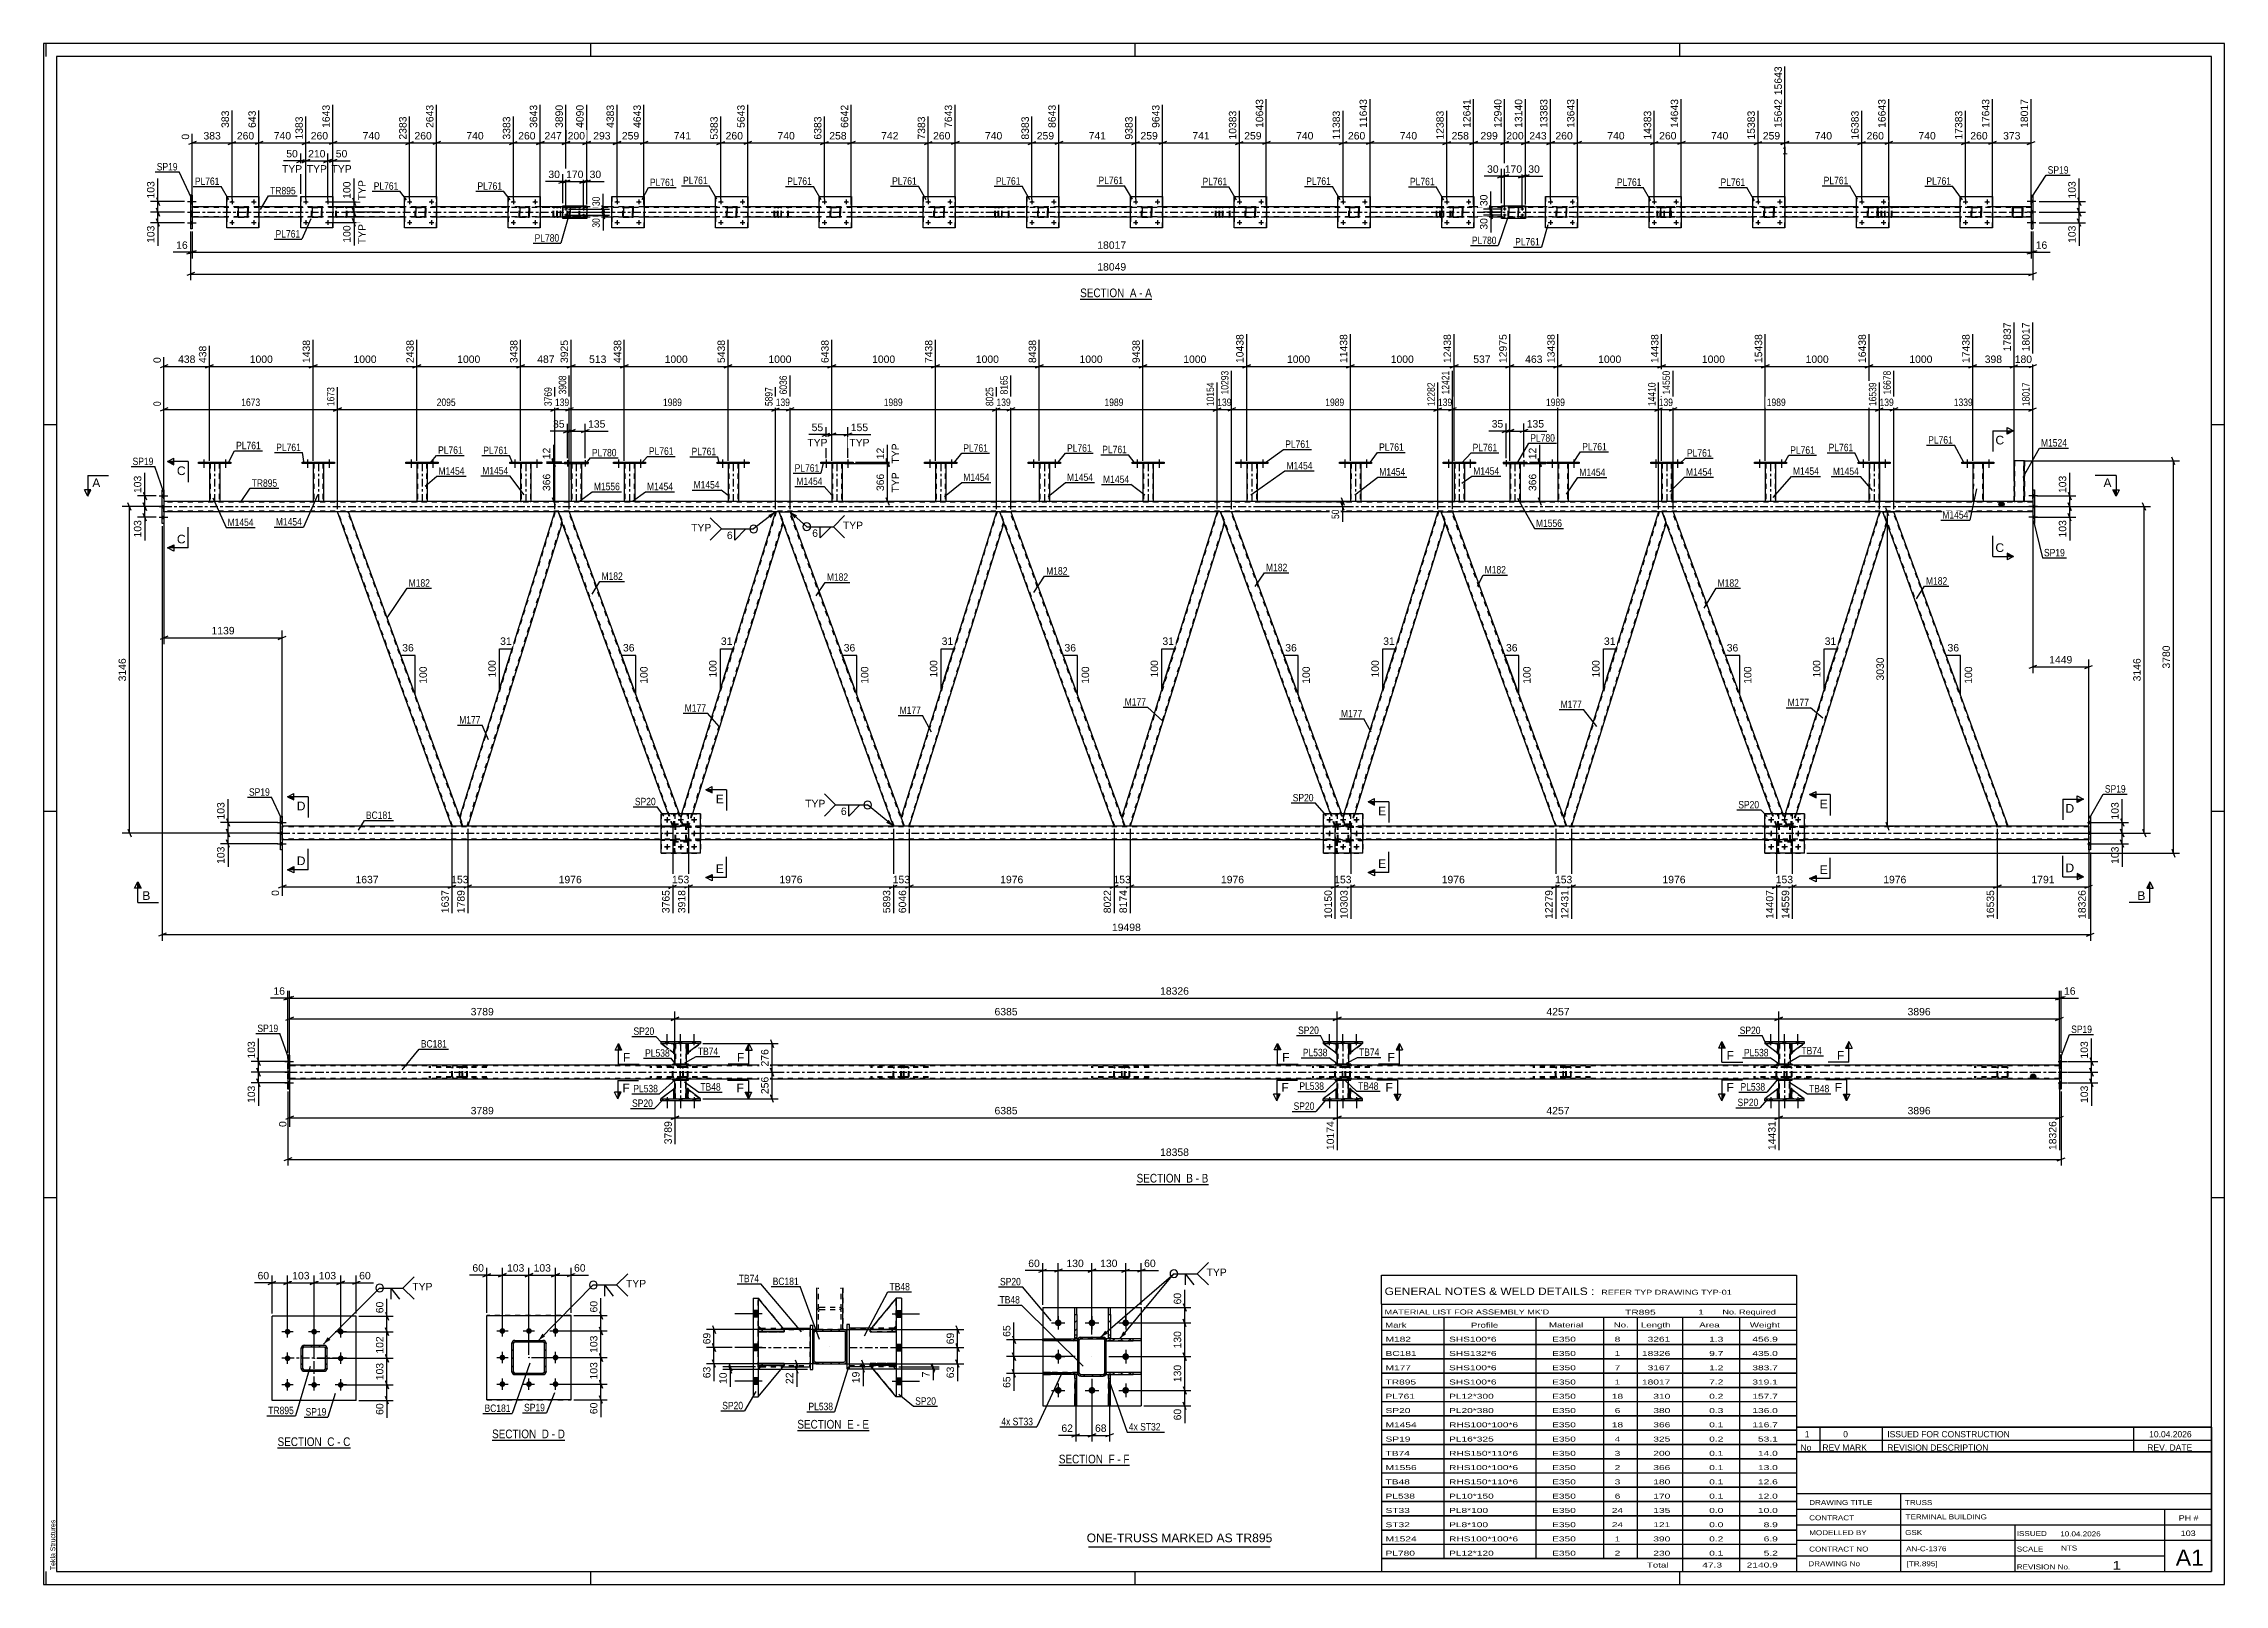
# Model space of a CAD drawing. Header units: millimetres. Extents: x 0 to 3377, y 0 to 1913.
# Drawn here: x 0 to 841, y 0 to 594 of the extents above; entities that cross this region are included whole.
import ezdxf

# ---------------------------------------------------------------- set-up
doc = ezdxf.new("R2010")
doc.units = ezdxf.units.MM
doc.linetypes.add('DXK_LINE_DOT2', pattern=[3.9198, 1.9599, -1.9599])
doc.linetypes.add('DXK_LINE_DOT3', pattern=[5.9187, 2.979, -0.9799, 0.9799, -0.9799])
doc.styles.add('Arial', font='ARIAL.TTF', dxfattribs={"height": 0.2})
doc.styles.add('Arial Narrow', font='ARIALN.TTF', dxfattribs={"height": 0.2})

# ---------------------------------------------------------------- blocks, each defined once
blk = doc.blocks.new('Unknown-203723820-1133')
at = {"color": 5, "linetype": 'Continuous'}
for p, q in [((841, 594), (0, 594)), ((0, 594), (0, 0)), ((1, 589), (1, 594)), ((836, 589), (5, 589)), ((5, 589), (5, 5)), ((211, 589), (211, 594)), ((421, 589), (421, 594)), ((631, 589), (631, 594)), ((836, 5), (836, 589)), ((841, 0), (841, 594)), ((5, 447), (0, 447)), ((841, 447), (836, 447)), ((5, 298), (0, 298)), ((841, 298), (836, 298)), ((5, 149), (0, 149)), ((841, 149), (836, 149)), ((0, 0), (841, 0)), ((1, 0), (1, 5)), ((5, 5), (836, 5)), ((211, 0), (211, 5)), ((421, 0), (421, 5)), ((631, 0), (631, 5))]:
    blk.add_line(p, q, dxfattribs=at)
at = {"color": 174, "linetype": 'Continuous', "style": 'Arial'}
blk.add_text('Tekla Structures', height=1.9102, rotation=90, dxfattribs=at).set_placement((4.5, 5.5))
blk = doc.blocks.new('Unknown-203723820-19 - 1446')
at = {"color": 6, "linetype": 'Continuous'}
blk.add_line((172.95, 55.59), (201.02, 55.59), dxfattribs=at)
at = {"color": 0, "linetype": 'Continuous'}
blk.add_wipeout([(191.05, 56.34), (191.05, 59.84), (172.95, 59.84), (172.95, 56.34)], dxfattribs=at)
blk.add_wipeout([(194.87, 56.34), (194.87, 59.84), (192.1, 59.84), (192.1, 56.34)], dxfattribs=at)
at = {"color": 7, "linetype": 'Continuous', "style": 'Arial Narrow'}
blk.add_text('SECTION ', height=3.34, dxfattribs=at).set_placement((172.95, 56.34))
at = {"color": 0, "linetype": 'Continuous'}
blk.add_wipeout([(197.2, 56.34), (197.2, 59.84), (195.92, 59.84), (195.92, 56.34)], dxfattribs=at)
blk.add_wipeout([(201.02, 56.34), (201.02, 59.84), (198.25, 59.84), (198.25, 56.34)], dxfattribs=at)
at = {"color": 7, "linetype": 'Continuous', "style": 'Arial Narrow'}
for s, p in [('D', (192.1, 56.34)), ('D', (198.25, 56.34)), ('-', (195.92, 56.34))]:
    blk.add_text(s, height=3.34, dxfattribs=at).set_placement(p)
blk = doc.blocks.new('Unknown-203723820-11 - 5729')
at = {"color": 6, "linetype": 'Continuous'}
blk.add_line((399.75, 495.5), (427.39, 495.5), dxfattribs=at)
at = {"color": 0, "linetype": 'Continuous'}
blk.add_wipeout([(417.86, 496.25), (417.86, 499.75), (399.75, 499.75), (399.75, 496.25)], dxfattribs=at)
blk.add_wipeout([(421.46, 496.25), (421.46, 499.75), (418.91, 499.75), (418.91, 496.25)], dxfattribs=at)
at = {"color": 7, "linetype": 'Continuous', "style": 'Arial Narrow'}
blk.add_text('SECTION ', height=3.34, dxfattribs=at).set_placement((399.75, 496.25))
at = {"color": 0, "linetype": 'Continuous'}
blk.add_wipeout([(423.79, 496.25), (423.79, 499.75), (422.51, 499.75), (422.51, 496.25)], dxfattribs=at)
blk.add_wipeout([(427.39, 496.25), (427.39, 499.75), (424.84, 499.75), (424.84, 496.25)], dxfattribs=at)
at = {"color": 7, "linetype": 'Continuous', "style": 'Arial Narrow'}
for s, p in [('A', (418.91, 496.25)), ('-', (422.51, 496.25)), ('A', (424.84, 496.25))]:
    blk.add_text(s, height=3.34, dxfattribs=at).set_placement(p)
blk = doc.blocks.new('Unknown-203723820-12 - 2322')
at = {"color": 6, "linetype": 'Continuous'}
blk.add_line((421.52, 154.18), (449.17, 154.18), dxfattribs=at)
at = {"color": 0, "linetype": 'Continuous'}
blk.add_wipeout([(439.63, 154.93), (439.63, 158.43), (421.52, 158.43), (421.52, 154.93)], dxfattribs=at)
blk.add_wipeout([(443.23, 154.93), (443.23, 158.43), (440.68, 158.43), (440.68, 154.93)], dxfattribs=at)
at = {"color": 7, "linetype": 'Continuous', "style": 'Arial Narrow'}
blk.add_text('SECTION ', height=3.34, dxfattribs=at).set_placement((421.52, 154.93))
at = {"color": 0, "linetype": 'Continuous'}
blk.add_wipeout([(445.56, 154.93), (445.56, 158.43), (444.28, 158.43), (444.28, 154.93)], dxfattribs=at)
blk.add_wipeout([(449.17, 154.93), (449.17, 158.43), (446.61, 158.43), (446.61, 154.93)], dxfattribs=at)
at = {"color": 7, "linetype": 'Continuous', "style": 'Arial Narrow'}
for s, p in [('B', (440.68, 154.93)), ('-', (444.28, 154.93)), ('B', (446.61, 154.93))]:
    blk.add_text(s, height=3.34, dxfattribs=at).set_placement(p)
blk = doc.blocks.new('Unknown-203723820-13 - 2005')
at = {"color": 6, "linetype": 'Continuous'}
blk.add_line((90.23, 52.58), (118.3, 52.58), dxfattribs=at)
at = {"color": 0, "linetype": 'Continuous'}
blk.add_wipeout([(108.34, 53.33), (108.34, 56.83), (90.23, 56.83), (90.23, 53.33)], dxfattribs=at)
blk.add_wipeout([(112.16, 53.33), (112.16, 56.83), (109.39, 56.83), (109.39, 53.33)], dxfattribs=at)
at = {"color": 7, "linetype": 'Continuous', "style": 'Arial Narrow'}
blk.add_text('SECTION ', height=3.34, dxfattribs=at).set_placement((90.23, 53.33))
at = {"color": 0, "linetype": 'Continuous'}
blk.add_wipeout([(114.48, 53.33), (114.48, 56.83), (113.21, 56.83), (113.21, 53.33)], dxfattribs=at)
blk.add_wipeout([(118.3, 53.33), (118.3, 56.83), (115.53, 56.83), (115.53, 53.33)], dxfattribs=at)
at = {"color": 7, "linetype": 'Continuous', "style": 'Arial Narrow'}
for s, p in [('C', (109.39, 53.33)), ('-', (113.21, 53.33)), ('C', (115.53, 53.33))]:
    blk.add_text(s, height=3.34, dxfattribs=at).set_placement(p)
blk = doc.blocks.new('Unknown-203723820-15 - 4966')
at = {"color": 6, "linetype": 'Continuous'}
blk.add_line((290.68, 59.31), (318.33, 59.31), dxfattribs=at)
at = {"color": 0, "linetype": 'Continuous'}
blk.add_wipeout([(308.79, 60.06), (308.79, 63.56), (290.68, 63.56), (290.68, 60.06)], dxfattribs=at)
blk.add_wipeout([(312.4, 60.06), (312.4, 63.56), (309.84, 63.56), (309.84, 60.06)], dxfattribs=at)
at = {"color": 7, "linetype": 'Continuous', "style": 'Arial Narrow'}
blk.add_text('SECTION ', height=3.34, dxfattribs=at).set_placement((290.68, 60.06))
at = {"color": 0, "linetype": 'Continuous'}
blk.add_wipeout([(314.72, 60.06), (314.72, 63.56), (313.45, 63.56), (313.45, 60.06)], dxfattribs=at)
blk.add_wipeout([(318.33, 60.06), (318.33, 63.56), (315.77, 63.56), (315.77, 60.06)], dxfattribs=at)
at = {"color": 7, "linetype": 'Continuous', "style": 'Arial Narrow'}
for s, p in [('E', (309.84, 60.06)), ('-', (313.45, 60.06)), ('E', (315.77, 60.06))]:
    blk.add_text(s, height=3.34, dxfattribs=at).set_placement(p)
blk = doc.blocks.new('Unknown-203723820-16 - 5279')
at = {"color": 6, "linetype": 'Continuous'}
blk.add_line((391.52, 45.9), (418.74, 45.9), dxfattribs=at)
at = {"color": 0, "linetype": 'Continuous'}
blk.add_wipeout([(409.63, 46.65), (409.63, 50.15), (391.52, 50.15), (391.52, 46.65)], dxfattribs=at)
blk.add_wipeout([(413.02, 46.65), (413.02, 50.15), (410.68, 50.15), (410.68, 46.65)], dxfattribs=at)
at = {"color": 7, "linetype": 'Continuous', "style": 'Arial Narrow'}
blk.add_text('SECTION ', height=3.34, dxfattribs=at).set_placement((391.52, 46.65))
at = {"color": 0, "linetype": 'Continuous'}
blk.add_wipeout([(415.35, 46.65), (415.35, 50.15), (414.07, 50.15), (414.07, 46.65)], dxfattribs=at)
blk.add_wipeout([(418.74, 46.65), (418.74, 50.15), (416.4, 50.15), (416.4, 46.65)], dxfattribs=at)
at = {"color": 7, "linetype": 'Continuous', "style": 'Arial Narrow'}
for s, p in [('F', (410.68, 46.65)), ('-', (414.07, 46.65)), ('F', (416.4, 46.65))]:
    blk.add_text(s, height=3.34, dxfattribs=at).set_placement(p)
blk = doc.blocks.new('Part-203723820-1574 - 1446')
at = {"linetype": 'Continuous'}
h = blk.add_hatch(dxfattribs=at)
h.set_pattern_fill('', scale=0.7, style=0, pattern_type=0)
h.set_pattern_definition([(45, (181.3119, 93.9594), (-1.57154, 1.57154), [])])
h.paths.add_polyline_path([(181.77, 94.05), (181.31, 93.96), (180.92, 93.7), (180.66, 93.31), (180.57, 92.85), (180.57, 82.05), (180.66, 81.59), (180.92, 81.2), (181.31, 80.94), (181.77, 80.85), (192.57, 80.85), (193.03, 80.94), (193.42, 81.2), (193.68, 81.59), (193.77, 82.05), (193.77, 92.85), (193.68, 93.31), (193.42, 93.7), (193.03, 93.96), (192.57, 94.05)])
h.paths.add_polyline_path([(192.57, 93.45), (192.8, 93.41), (193, 93.28), (193.13, 93.08), (193.17, 92.85), (193.17, 82.05), (193.13, 81.82), (193, 81.63), (192.8, 81.5), (192.57, 81.45), (181.77, 81.45), (181.54, 81.5), (181.35, 81.63), (181.22, 81.82), (181.17, 82.05), (181.17, 92.85), (181.22, 93.08), (181.35, 93.28), (181.54, 93.41), (181.77, 93.45)])
blk.add_hatch(color=246, dxfattribs=at).paths.add_polyline_path([(187.17, 87.35, -1), (187.17, 87.55, -1)])
at = {"color": 7, "linetype": 'DXK_LINE_DOT2'}
for p, q in [((180.57, 92.85), (180.66, 93.31)), ((180.57, 82.05), (180.57, 92.85)), ((181.22, 93.08), (181.17, 92.85)), ((181.17, 82.05), (181.17, 92.85)), ((181.35, 93.28), (181.22, 93.08)), ((181.31, 93.96), (181.77, 94.05)), ((181.54, 93.41), (181.35, 93.28)), ((181.77, 93.45), (181.54, 93.41)), ((181.77, 94.05), (192.57, 94.05)), ((181.77, 93.45), (192.57, 93.45)), ((192.57, 94.05), (193.03, 93.96)), ((192.8, 93.41), (192.57, 93.45)), ((193, 93.28), (192.8, 93.41)), ((193.13, 93.08), (193, 93.28)), ((193.17, 92.85), (193.13, 93.08)), ((193.17, 82.05), (193.17, 92.85)), ((193.68, 93.31), (193.77, 92.85)), ((193.77, 82.05), (193.77, 92.85)), ((180.66, 81.59), (180.57, 82.05)), ((181.17, 82.05), (181.22, 81.82)), ((181.22, 81.82), (181.35, 81.63)), ((181.77, 80.85), (181.31, 80.94)), ((181.35, 81.63), (181.54, 81.5)), ((181.54, 81.5), (181.77, 81.45)), ((181.77, 81.45), (192.57, 81.45)), ((181.77, 80.85), (192.57, 80.85)), ((192.57, 81.45), (192.8, 81.5)), ((193.03, 80.94), (192.57, 80.85)), ((192.8, 81.5), (193, 81.63)), ((193, 81.63), (193.13, 81.82)), ((193.13, 81.82), (193.17, 82.05)), ((193.77, 82.05), (193.68, 81.59))]:
    blk.add_line(p, q, dxfattribs=at)
at = {"color": 2, "linetype": 'Continuous'}
for p, q in [((180.66, 93.31), (180.57, 92.85)), ((180.57, 92.85), (180.57, 92.85)), ((180.57, 82.05), (180.57, 92.85)), ((181.17, 92.85), (181.22, 93.08)), ((181.17, 92.85), (181.17, 92.85)), ((181.17, 82.05), (181.17, 92.85)), ((181.22, 93.08), (181.35, 93.28)), ((181.77, 94.05), (181.31, 93.96)), ((181.35, 93.28), (181.54, 93.41)), ((181.54, 93.41), (181.77, 93.45)), ((181.77, 94.05), (181.77, 94.05)), ((181.77, 94.05), (192.57, 94.05)), ((181.77, 93.45), (181.77, 93.45)), ((181.77, 93.45), (192.57, 93.45)), ((192.57, 94.05), (192.57, 94.05)), ((193.03, 93.96), (192.57, 94.05)), ((192.57, 93.45), (192.57, 93.45)), ((192.57, 93.45), (192.8, 93.41)), ((192.8, 93.41), (193, 93.28)), ((193, 93.28), (193.13, 93.08)), ((193.13, 93.08), (193.17, 92.85)), ((193.17, 92.85), (193.17, 92.85)), ((193.17, 82.05), (193.17, 92.85)), ((193.77, 92.85), (193.68, 93.31)), ((193.77, 92.85), (193.77, 92.85)), ((193.77, 82.05), (193.77, 92.85)), ((180.57, 82.05), (180.57, 82.05)), ((180.57, 82.05), (180.66, 81.59)), ((181.17, 82.05), (181.17, 82.05)), ((181.22, 81.82), (181.17, 82.05)), ((181.35, 81.63), (181.22, 81.82)), ((181.31, 80.94), (181.77, 80.85)), ((181.54, 81.5), (181.35, 81.63)), ((181.77, 81.45), (181.54, 81.5)), ((181.77, 81.45), (181.77, 81.45)), ((181.77, 81.45), (192.57, 81.45)), ((181.77, 80.85), (181.77, 80.85)), ((181.77, 80.85), (192.57, 80.85)), ((192.8, 81.5), (192.57, 81.45)), ((192.57, 81.45), (192.57, 81.45)), ((192.57, 80.85), (193.03, 80.94)), ((192.57, 80.85), (192.57, 80.85)), ((193, 81.63), (192.8, 81.5)), ((193.13, 81.82), (193, 81.63)), ((193.17, 82.05), (193.13, 81.82)), ((193.17, 82.05), (193.17, 82.05)), ((193.68, 81.59), (193.77, 82.05)), ((193.77, 82.05), (193.77, 82.05))]:
    blk.add_line(p, q, dxfattribs=at)
at = {"color": 7, "linetype": 'DXK_LINE_DOT3'}
blk.add_line((187.17, 87.45), (187.17, 87.45), dxfattribs=at)
at = {"color": 246, "linetype": 'DXK_LINE_DOT2'}
blk.add_line((187.17, 87.45), (187.17, 87.45), dxfattribs=at)
at = {"color": 246, "linetype": 'Continuous'}
blk.add_circle((187.17, 87.45), 0.1, dxfattribs=at)
at = {"color": 7, "linetype": 'DXK_LINE_DOT2'}
for centre, start, end in [((181.77, 92.85), 112.5, 157.5), ((192.57, 92.85), 22.5, 67.5), ((181.77, 82.05), 202.5, 247.5), ((192.57, 82.05), 292.5, 337.5)]:
    blk.add_arc(centre, 1.2, start, end, dxfattribs=at)
at = {"color": 2, "linetype": 'Continuous'}
for centre, start, end in [((181.77, 92.85), 112.5, 157.5), ((192.57, 92.85), 22.5, 67.5), ((181.77, 82.05), 202.5, 247.5), ((192.57, 82.05), 292.5, 337.5)]:
    blk.add_arc(centre, 1.2, start, end, dxfattribs=at)
blk = doc.blocks.new('Part-203723820-1535 - 1446')
at = {"color": 2, "linetype": 'Continuous'}
for p, q in [((170.92, 71.2), (170.92, 103.7)), ((170.92, 103.7), (203.42, 103.7)), ((203.42, 71.2), (203.42, 103.7)), ((203.42, 71.2), (170.92, 71.2))]:
    blk.add_line(p, q, dxfattribs=at)
at = {"color": 7, "linetype": 'DXK_LINE_DOT2'}
for p, q in [((203.42, 103.7), (170.92, 103.7)), ((170.92, 71.2), (203.42, 71.2))]:
    blk.add_line(p, q, dxfattribs=at)
blk = doc.blocks.new('Bolt-203723820-1556 - 1446')
at = {"linetype": 'Continuous'}
for points in [[(176.92, 98.8, -1), (176.92, 96.6, -1)], [(187.17, 98.8, -1), (187.17, 96.6, -1)], [(197.42, 98.8, -1), (197.42, 96.6, -1)], [(176.92, 88.55, -1), (176.92, 86.35, -1)], [(197.42, 88.55, -1), (197.42, 86.35, -1)], [(176.92, 78.3, -1), (176.92, 76.1, -1)], [(187.17, 78.3, -1), (187.17, 76.1, -1)], [(197.42, 78.3, -1), (197.42, 76.1, -1)]]:
    blk.add_hatch(color=1, dxfattribs=at).paths.add_polyline_path(points)
at = {"color": 1, "linetype": 'Continuous'}
for p, q in [((174.72, 97.7), (179.12, 97.7)), ((176.92, 95.5), (176.92, 99.9)), ((184.97, 97.7), (189.37, 97.7)), ((187.17, 95.5), (187.17, 99.9)), ((195.22, 97.7), (199.62, 97.7)), ((197.42, 95.5), (197.42, 99.9)), ((174.72, 87.45), (179.12, 87.45)), ((176.92, 85.25), (176.92, 89.65)), ((195.22, 87.45), (199.62, 87.45)), ((197.42, 85.25), (197.42, 89.65)), ((174.72, 77.2), (179.12, 77.2)), ((176.92, 75), (176.92, 79.4)), ((184.97, 77.2), (189.37, 77.2)), ((187.17, 75), (187.17, 79.4)), ((195.22, 77.2), (199.62, 77.2)), ((197.42, 75), (197.42, 79.4))]:
    blk.add_line(p, q, dxfattribs=at)
blk = doc.blocks.new('Bolt-203723820-5865 - 5729')
at = {"linetype": 'Continuous'}
for points in [[(201.16, 530.24), (201.16, 530.3), (201.18, 530.36), (201.21, 530.41), (201.25, 530.45), (201.3, 530.48), (201.35, 530.51), (201.41, 530.52), (201.47, 530.52), (201.52, 530.51), (201.58, 530.48), (201.62, 530.45), (201.66, 530.41), (201.69, 530.36), (201.71, 530.3), (201.72, 530.24), (201.71, 530.18), (201.69, 530.13), (201.66, 530.08), (201.62, 530.03), (201.58, 530), (201.52, 529.98), (201.47, 529.96), (201.41, 529.96), (201.35, 529.98), (201.3, 530), (201.25, 530.03), (201.21, 530.08), (201.18, 530.13), (201.16, 530.18)], [(207.96, 530.24), (207.96, 530.3), (207.98, 530.36), (208.01, 530.41), (208.05, 530.45), (208.1, 530.48), (208.15, 530.51), (208.21, 530.52), (208.27, 530.52), (208.32, 530.51), (208.38, 530.48), (208.42, 530.45), (208.46, 530.41), (208.49, 530.36), (208.51, 530.3), (208.52, 530.24), (208.51, 530.18), (208.49, 530.13), (208.46, 530.08), (208.42, 530.03), (208.38, 530), (208.32, 529.98), (208.27, 529.96), (208.21, 529.96), (208.15, 529.98), (208.1, 530), (208.05, 530.03), (208.01, 530.08), (207.98, 530.13), (207.96, 530.18)], [(201.16, 527.84), (201.16, 527.9), (201.18, 527.96), (201.21, 528.01), (201.25, 528.05), (201.3, 528.08), (201.35, 528.11), (201.41, 528.12), (201.47, 528.12), (201.52, 528.11), (201.58, 528.08), (201.62, 528.05), (201.66, 528.01), (201.69, 527.96), (201.71, 527.9), (201.72, 527.84), (201.71, 527.78), (201.69, 527.73), (201.66, 527.68), (201.62, 527.63), (201.58, 527.6), (201.52, 527.58), (201.47, 527.56), (201.41, 527.56), (201.35, 527.58), (201.3, 527.6), (201.25, 527.63), (201.21, 527.68), (201.18, 527.73), (201.16, 527.78)], [(207.96, 527.84), (207.96, 527.9), (207.98, 527.96), (208.01, 528.01), (208.05, 528.05), (208.1, 528.08), (208.15, 528.11), (208.21, 528.12), (208.27, 528.12), (208.32, 528.11), (208.38, 528.08), (208.42, 528.05), (208.46, 528.01), (208.49, 527.96), (208.51, 527.9), (208.52, 527.84), (208.51, 527.78), (208.49, 527.73), (208.46, 527.68), (208.42, 527.63), (208.38, 527.6), (208.32, 527.58), (208.27, 527.56), (208.21, 527.56), (208.15, 527.58), (208.1, 527.6), (208.05, 527.63), (208.01, 527.68), (207.98, 527.73), (207.96, 527.78)]]:
    blk.add_hatch(color=1, dxfattribs=at).paths.add_polyline_path(points)
at = {"color": 1, "linetype": 'Continuous'}
for p, q in [((202, 530.24), (200.88, 530.24)), ((201.44, 530.8), (201.44, 529.68)), ((208.8, 530.24), (207.68, 530.24)), ((208.24, 530.8), (208.24, 529.68)), ((202, 527.84), (200.88, 527.84)), ((201.44, 528.4), (201.44, 527.28)), ((208.8, 527.84), (207.68, 527.84)), ((208.24, 528.4), (208.24, 527.28))]:
    blk.add_line(p, q, dxfattribs=at)
blk = doc.blocks.new('Bolt-203723820-5922 - 5729')
at = {"linetype": 'Continuous'}
for points in [[(580.71, 533.04), (580.72, 533.13), (580.75, 533.22), (580.8, 533.3), (580.86, 533.37), (580.93, 533.42), (581.02, 533.46), (581.11, 533.48), (581.2, 533.48), (581.29, 533.46), (581.37, 533.42), (581.45, 533.37), (581.51, 533.3), (581.55, 533.22), (581.58, 533.13), (581.59, 533.04), (581.58, 532.95), (581.55, 532.86), (581.51, 532.78), (581.45, 532.71), (581.37, 532.66), (581.29, 532.62), (581.2, 532.6), (581.11, 532.6), (581.02, 532.62), (580.93, 532.66), (580.86, 532.71), (580.8, 532.78), (580.75, 532.86), (580.72, 532.95)], [(589.11, 533.04), (589.12, 533.13), (589.15, 533.22), (589.2, 533.3), (589.26, 533.37), (589.33, 533.42), (589.42, 533.46), (589.51, 533.48), (589.6, 533.48), (589.69, 533.46), (589.77, 533.42), (589.85, 533.37), (589.91, 533.3), (589.95, 533.22), (589.98, 533.13), (589.99, 533.04), (589.98, 532.95), (589.95, 532.86), (589.91, 532.78), (589.85, 532.71), (589.77, 532.66), (589.69, 532.62), (589.6, 532.6), (589.51, 532.6), (589.42, 532.62), (589.33, 532.66), (589.26, 532.71), (589.2, 532.78), (589.15, 532.86), (589.12, 532.95)]]:
    blk.add_hatch(color=1, dxfattribs=at).paths.add_polyline_path(points)
at = {"color": 1, "linetype": 'Continuous'}
for p, q in [((580.27, 533.04), (582.03, 533.04)), ((581.15, 533.92), (581.15, 532.16)), ((588.67, 533.04), (590.43, 533.04)), ((589.55, 533.92), (589.55, 532.16))]:
    blk.add_line(p, q, dxfattribs=at)
blk = doc.blocks.new('Bolt-203723820-5801 - 5729')
at = {"linetype": 'Continuous'}
for points in [[(72.22, 533.04), (72.22, 533.13), (72.25, 533.22), (72.3, 533.3), (72.36, 533.37), (72.44, 533.42), (72.52, 533.46), (72.61, 533.48), (72.7, 533.48), (72.79, 533.46), (72.88, 533.42), (72.95, 533.37), (73.01, 533.3), (73.06, 533.22), (73.09, 533.13), (73.1, 533.04), (73.09, 532.95), (73.06, 532.86), (73.01, 532.78), (72.95, 532.71), (72.88, 532.66), (72.79, 532.62), (72.7, 532.6), (72.61, 532.6), (72.52, 532.62), (72.44, 532.66), (72.36, 532.71), (72.3, 532.78), (72.25, 532.86), (72.22, 532.95)], [(80.62, 533.04), (80.62, 533.13), (80.65, 533.22), (80.7, 533.3), (80.76, 533.37), (80.84, 533.42), (80.92, 533.46), (81.01, 533.48), (81.1, 533.48), (81.19, 533.46), (81.28, 533.42), (81.35, 533.37), (81.41, 533.3), (81.46, 533.22), (81.49, 533.13), (81.5, 533.04), (81.49, 532.95), (81.46, 532.86), (81.41, 532.78), (81.35, 532.71), (81.28, 532.66), (81.19, 532.62), (81.1, 532.6), (81.01, 532.6), (80.92, 532.62), (80.84, 532.66), (80.76, 532.71), (80.7, 532.78), (80.65, 532.86), (80.62, 532.95)]]:
    blk.add_hatch(color=1, dxfattribs=at).paths.add_polyline_path(points)
at = {"color": 1, "linetype": 'Continuous'}
for p, q in [((71.78, 533.04), (73.54, 533.04)), ((72.66, 533.92), (72.66, 532.16)), ((80.18, 533.04), (81.94, 533.04)), ((81.06, 533.92), (81.06, 532.16))]:
    blk.add_line(p, q, dxfattribs=at)
blk = doc.blocks.new('Part-203723820-5737 - 5729')
at = {"color": 7, "linetype": 'DXK_LINE_DOT2'}
for p, q in [((284.29, 531.04), (277.36, 531.04)), ((284.29, 530.8), (277.36, 530.8)), ((281.73, 530.73), (281.69, 530.56)), ((281.69, 527.52), (281.69, 530.56)), ((281.73, 530.75), (281.73, 530.73)), ((281.95, 530.56), (281.96, 530.65)), ((281.95, 527.52), (281.95, 530.56)), ((281.96, 530.65), (282.02, 530.73)), ((282.2, 531.04), (282, 531.01)), ((282.02, 530.73), (282.1, 530.78)), ((282.1, 530.78), (282.2, 530.8)), ((283.01, 530.8), (283.01, 531.04)), ((284.39, 531.01), (284.29, 531.04)), ((284.29, 530.8), (284.34, 530.78)), ((284.34, 530.78), (284.38, 530.73)), ((284.38, 530.73), (284.41, 530.65)), ((284.48, 530.9), (284.39, 531.01)), ((284.41, 530.65), (284.42, 530.56)), ((284.42, 527.52), (284.42, 530.56)), ((284.54, 530.75), (284.48, 530.9)), ((284.56, 530.56), (284.54, 530.75)), ((284.56, 527.52), (284.56, 530.56)), ((284.29, 527.28), (277.36, 527.28)), ((284.29, 527.04), (277.36, 527.04)), ((281.69, 527.52), (281.73, 527.34)), ((281.96, 527.43), (281.95, 527.52)), ((282.02, 527.35), (281.96, 527.43)), ((282, 527.08), (282.2, 527.04)), ((282.1, 527.3), (282.02, 527.35)), ((282.2, 527.28), (282.1, 527.3)), ((283.01, 527.04), (283.01, 527.28)), ((284.34, 527.3), (284.29, 527.28)), ((284.29, 527.04), (284.39, 527.08)), ((284.38, 527.35), (284.34, 527.3)), ((284.41, 527.43), (284.38, 527.35)), ((284.39, 527.08), (284.48, 527.18)), ((284.42, 527.52), (284.41, 527.43)), ((284.48, 527.18), (284.54, 527.34)), ((284.54, 527.34), (284.56, 527.52))]:
    blk.add_line(p, q, dxfattribs=at)
for centre, start, end in [((282.18, 530.55), 111.1941, 156.15059), ((282.18, 527.54), 203.84941, 248.8059)]:
    blk.add_arc(centre, 0.492, start, end, dxfattribs=at)
blk = doc.blocks.new('Part-203723820-5994 - 5729')
at = {"color": 2, "linetype": 'Continuous'}
for p, q in [((659.15, 523.04), (659.15, 535.04)), ((659.15, 535.04), (659.15, 535.04)), ((659.15, 535.04), (671.55, 535.04)), ((671.55, 535.04), (671.55, 523.04)), ((659.15, 523.04), (659.15, 523.04)), ((671.55, 523.04), (659.15, 523.04))]:
    blk.add_line(p, q, dxfattribs=at)
at = {"color": 7, "linetype": 'DXK_LINE_DOT2'}
for p, q in [((659.15, 535.04), (659.15, 523.04)), ((659.15, 535.04), (659.15, 535.04)), ((671.55, 523.04), (671.55, 535.04)), ((659.15, 523.04), (659.15, 523.04))]:
    blk.add_line(p, q, dxfattribs=at)
blk = doc.blocks.new('Part-203723820-5739 - 5729')
at = {"color": 7, "linetype": 'DXK_LINE_DOT2'}
for p, q in [((112.78, 530.73), (112.74, 530.56)), ((112.74, 527.52), (112.74, 530.56)), ((112.78, 530.75), (112.78, 530.73)), ((113, 530.56), (113.02, 530.65)), ((113, 527.52), (113, 530.56)), ((113.02, 530.65), (113.07, 530.73)), ((113.25, 531.04), (113.06, 531.01)), ((113.07, 530.73), (113.16, 530.78)), ((113.16, 530.78), (113.25, 530.8)), ((122.14, 531.04), (113.25, 531.04)), ((122.14, 530.8), (113.25, 530.8)), ((116.69, 531.01), (116.49, 531.04)), ((116.49, 530.8), (116.59, 530.78)), ((116.59, 530.78), (116.67, 530.73)), ((116.67, 530.73), (116.73, 530.65)), ((116.73, 530.65), (116.75, 530.56)), ((116.75, 527.52), (116.75, 530.56)), ((116.96, 530.73), (116.96, 530.75)), ((117, 530.56), (116.96, 530.73)), ((117, 527.52), (117, 530.56)), ((112.74, 527.52), (112.78, 527.34)), ((113.02, 527.43), (113, 527.52)), ((113.07, 527.35), (113.02, 527.43)), ((113.06, 527.08), (113.25, 527.04)), ((113.16, 527.3), (113.07, 527.35)), ((113.25, 527.28), (113.16, 527.3)), ((122.14, 527.28), (113.25, 527.28)), ((122.14, 527.04), (113.25, 527.04)), ((116.59, 527.3), (116.49, 527.28)), ((116.49, 527.04), (116.69, 527.08)), ((116.67, 527.35), (116.59, 527.3)), ((116.73, 527.43), (116.67, 527.35)), ((116.75, 527.52), (116.73, 527.43)), ((116.96, 527.34), (117, 527.52))]:
    blk.add_line(p, q, dxfattribs=at)
for centre, start, end in [((113.24, 530.54), 110.75832, 155.68004), ((116.51, 530.54), 24.31996, 69.24168), ((113.24, 527.54), 204.31996, 249.24168), ((116.51, 527.54), 290.75832, 335.68004)]:
    blk.add_arc(centre, 0.496, start, end, dxfattribs=at)
blk = doc.blocks.new('Part-203723820-5863 - 5729')
at = {"color": 7, "linetype": 'DXK_LINE_DOT2'}
for p, q in [((623.35, 530.56), (623.39, 530.75)), ((623.39, 530.74), (623.35, 530.56)), ((623.35, 527.52), (623.35, 530.56)), ((623.35, 530.56), (623.35, 530.56)), ((623.35, 527.52), (623.35, 530.56)), ((623.59, 530.56), (623.61, 530.65)), ((623.61, 530.65), (623.59, 530.56)), ((623.59, 527.52), (623.59, 530.56)), ((623.59, 530.56), (623.59, 530.56)), ((623.59, 530.56), (623.59, 527.52)), ((623.61, 530.65), (623.66, 530.73)), ((623.66, 530.73), (623.61, 530.65)), ((623.65, 531.01), (623.83, 531.04)), ((623.83, 531.04), (623.65, 531)), ((623.66, 530.73), (623.74, 530.78)), ((623.74, 530.78), (623.66, 530.73)), ((623.74, 530.78), (623.83, 530.8)), ((623.83, 530.8), (623.74, 530.78)), ((623.83, 531.04), (626.87, 531.04)), ((623.83, 531.04), (623.83, 531.04)), ((623.83, 531.04), (626.87, 531.04)), ((623.83, 530.8), (626.87, 530.8)), ((623.83, 530.8), (623.83, 530.8)), ((626.87, 530.8), (623.83, 530.8)), ((626.87, 531.04), (626.87, 531.04)), ((626.87, 531.04), (627.05, 531.01)), ((627.06, 531), (626.87, 531.04)), ((626.87, 530.8), (626.87, 530.8)), ((626.87, 530.8), (626.97, 530.78)), ((626.96, 530.78), (626.87, 530.8)), ((626.96, 530.78), (626.97, 530.78)), ((627.04, 530.73), (626.96, 530.78)), ((626.97, 530.78), (627.04, 530.73)), ((627.04, 530.73), (627.1, 530.65)), ((627.09, 530.65), (627.04, 530.73)), ((627.11, 530.56), (627.09, 530.65)), ((627.1, 530.65), (627.11, 530.56)), ((627.11, 527.52), (627.11, 530.56)), ((627.11, 530.56), (627.11, 530.56)), ((627.11, 530.56), (627.11, 527.52)), ((627.31, 530.75), (627.35, 530.56)), ((627.35, 530.56), (627.32, 530.74)), ((627.35, 527.52), (627.35, 530.56)), ((627.35, 530.56), (627.35, 530.56)), ((627.35, 530.56), (627.35, 527.52)), ((623.35, 527.52), (623.35, 527.52)), ((623.39, 527.34), (623.35, 527.52)), ((623.35, 527.52), (623.39, 527.34)), ((623.59, 527.52), (623.59, 527.52)), ((623.61, 527.43), (623.59, 527.52)), ((623.59, 527.52), (623.61, 527.43)), ((623.66, 527.35), (623.61, 527.43)), ((623.61, 527.43), (623.66, 527.35)), ((623.65, 527.08), (623.65, 527.08)), ((623.83, 527.04), (623.65, 527.08)), ((623.65, 527.08), (623.83, 527.04)), ((623.74, 527.3), (623.66, 527.35)), ((623.66, 527.35), (623.74, 527.3)), ((623.83, 527.28), (623.74, 527.3)), ((623.74, 527.3), (623.83, 527.28)), ((623.83, 527.28), (626.87, 527.28)), ((623.83, 527.28), (623.83, 527.28)), ((623.83, 527.28), (626.87, 527.28)), ((623.83, 527.04), (626.87, 527.04)), ((623.83, 527.04), (623.83, 527.04)), ((623.83, 527.04), (626.87, 527.04)), ((626.97, 527.3), (626.87, 527.28)), ((626.87, 527.28), (626.96, 527.3)), ((626.87, 527.28), (626.87, 527.28)), ((627.05, 527.08), (626.87, 527.04)), ((626.87, 527.04), (627.06, 527.08)), ((626.87, 527.04), (626.87, 527.04)), ((626.96, 527.3), (627.04, 527.35)), ((627.04, 527.35), (626.97, 527.3)), ((627.1, 527.43), (627.04, 527.35)), ((627.04, 527.35), (627.09, 527.43)), ((627.09, 527.43), (627.11, 527.52)), ((627.11, 527.52), (627.1, 527.43)), ((627.11, 527.52), (627.11, 527.52)), ((627.35, 527.52), (627.31, 527.34)), ((627.32, 527.34), (627.35, 527.52)), ((627.35, 527.52), (627.35, 527.52))]:
    blk.add_line(p, q, dxfattribs=at)
at = {"color": 7, "linetype": 'DXK_LINE_DOT3'}
blk.add_line((625.36, 529.04), (625.35, 529.04), dxfattribs=at)
at = {"color": 7, "linetype": 'DXK_LINE_DOT2'}
for centre, start, end in [((623.83, 530.56), 112.5, 157.5), ((623.83, 530.56), 112.5, 157.5), ((626.87, 530.56), 22.5, 67.49999), ((626.87, 530.56), 22.5, 67.49999), ((623.83, 527.52), 202.5, 247.49999), ((623.83, 527.52), 202.5, 247.49999), ((626.87, 527.52), 292.5, 337.5), ((626.87, 527.52), 292.5, 337.5)]:
    blk.add_arc(centre, 0.48, start, end, dxfattribs=at)
blk = doc.blocks.new('Bolt-203723820-5799 - 5729')
at = {"linetype": 'Continuous'}
for points in [[(100.72, 533.04), (100.72, 533.13), (100.75, 533.22), (100.8, 533.3), (100.86, 533.37), (100.94, 533.42), (101.02, 533.46), (101.11, 533.48), (101.2, 533.48), (101.29, 533.46), (101.38, 533.42), (101.45, 533.37), (101.51, 533.3), (101.56, 533.22), (101.59, 533.13), (101.6, 533.04), (101.59, 532.95), (101.56, 532.86), (101.51, 532.78), (101.45, 532.71), (101.38, 532.66), (101.29, 532.62), (101.2, 532.6), (101.11, 532.6), (101.02, 532.62), (100.94, 532.66), (100.86, 532.71), (100.8, 532.78), (100.75, 532.86), (100.72, 532.95)], [(109.12, 533.04), (109.12, 533.13), (109.15, 533.22), (109.2, 533.3), (109.26, 533.37), (109.34, 533.42), (109.42, 533.46), (109.51, 533.48), (109.6, 533.48), (109.69, 533.46), (109.78, 533.42), (109.85, 533.37), (109.91, 533.3), (109.96, 533.22), (109.99, 533.13), (110, 533.04), (109.99, 532.95), (109.96, 532.86), (109.91, 532.78), (109.85, 532.71), (109.78, 532.66), (109.69, 532.62), (109.6, 532.6), (109.51, 532.6), (109.42, 532.62), (109.34, 532.66), (109.26, 532.71), (109.2, 532.78), (109.15, 532.86), (109.12, 532.95)]]:
    blk.add_hatch(color=1, dxfattribs=at).paths.add_polyline_path(points)
at = {"color": 1, "linetype": 'Continuous'}
for p, q in [((100.28, 533.04), (102.04, 533.04)), ((101.16, 533.92), (101.16, 532.16)), ((108.68, 533.04), (110.44, 533.04)), ((109.56, 533.92), (109.56, 532.16))]:
    blk.add_line(p, q, dxfattribs=at)
blk = doc.blocks.new('Part-203723820-5735 - 5729')
at = {"color": 2, "linetype": 'Continuous'}
for p, q in [((766.49, 535.54), (767.13, 535.54)), ((766.49, 535.54), (766.49, 522.54)), ((767.13, 535.54), (767.13, 522.54)), ((766.49, 522.54), (767.13, 522.54))]:
    blk.add_line(p, q, dxfattribs=at)
blk = doc.blocks.new('Bolt-203723820-5802 - 5729')
at = {"linetype": 'Continuous'}
for points in [[(220.71, 525.04), (220.72, 525.13), (220.75, 525.22), (220.8, 525.3), (220.86, 525.37), (220.93, 525.42), (221.02, 525.46), (221.11, 525.48), (221.2, 525.48), (221.29, 525.46), (221.37, 525.42), (221.45, 525.37), (221.51, 525.3), (221.56, 525.22), (221.58, 525.13), (221.59, 525.04), (221.58, 524.95), (221.56, 524.86), (221.51, 524.78), (221.45, 524.71), (221.37, 524.66), (221.29, 524.62), (221.2, 524.6), (221.11, 524.6), (221.02, 524.62), (220.93, 524.66), (220.86, 524.71), (220.8, 524.78), (220.75, 524.86), (220.72, 524.95)], [(229.11, 525.04), (229.12, 525.13), (229.15, 525.22), (229.2, 525.3), (229.26, 525.37), (229.33, 525.42), (229.42, 525.46), (229.51, 525.48), (229.6, 525.48), (229.69, 525.46), (229.77, 525.42), (229.85, 525.37), (229.91, 525.3), (229.96, 525.22), (229.98, 525.13), (229.99, 525.04), (229.98, 524.95), (229.96, 524.86), (229.91, 524.78), (229.85, 524.71), (229.77, 524.66), (229.69, 524.62), (229.6, 524.6), (229.51, 524.6), (229.42, 524.62), (229.33, 524.66), (229.26, 524.71), (229.2, 524.78), (229.15, 524.86), (229.12, 524.95)]]:
    blk.add_hatch(color=1, dxfattribs=at).paths.add_polyline_path(points)
at = {"color": 1, "linetype": 'Continuous'}
for p, q in [((220.27, 525.04), (222.03, 525.04)), ((221.15, 525.92), (221.15, 524.16)), ((228.67, 525.04), (230.43, 525.04)), ((229.55, 525.92), (229.55, 524.16))]:
    blk.add_line(p, q, dxfattribs=at)
blk = doc.blocks.new('Part-203723820-5738 - 5729')
at = {"color": 7, "linetype": 'DXK_LINE_DOT2'}
for p, q in [((199.15, 531.04), (192.22, 531.04)), ((199.15, 530.8), (192.22, 530.8)), ((196.6, 530.73), (196.56, 530.56)), ((196.56, 527.52), (196.56, 530.56)), ((196.6, 530.75), (196.6, 530.73)), ((196.81, 530.56), (196.83, 530.65)), ((196.81, 527.52), (196.81, 530.56)), ((196.83, 530.65), (196.89, 530.73)), ((197.06, 531.04), (196.87, 531.01)), ((196.89, 530.73), (196.97, 530.78)), ((196.97, 530.78), (197.06, 530.8)), ((197.88, 530.8), (197.88, 531.04)), ((199.26, 531.01), (199.15, 531.04)), ((199.15, 530.8), (199.21, 530.78)), ((199.21, 530.78), (199.25, 530.73)), ((199.25, 530.73), (199.28, 530.65)), ((199.35, 530.9), (199.26, 531.01)), ((199.28, 530.65), (199.29, 530.56)), ((199.29, 527.52), (199.29, 530.56)), ((199.4, 530.75), (199.35, 530.9)), ((199.43, 530.56), (199.4, 530.75)), ((199.43, 527.52), (199.43, 530.56)), ((199.15, 527.28), (192.22, 527.28)), ((199.15, 527.04), (192.22, 527.04)), ((196.56, 527.52), (196.6, 527.34)), ((196.83, 527.43), (196.81, 527.52)), ((196.89, 527.35), (196.83, 527.43)), ((196.87, 527.08), (197.06, 527.04)), ((196.97, 527.3), (196.89, 527.35)), ((197.06, 527.28), (196.97, 527.3)), ((197.88, 527.04), (197.88, 527.28)), ((199.21, 527.3), (199.15, 527.28)), ((199.15, 527.04), (199.26, 527.08)), ((199.25, 527.35), (199.21, 527.3)), ((199.28, 527.43), (199.25, 527.35)), ((199.26, 527.08), (199.35, 527.18)), ((199.29, 527.52), (199.28, 527.43)), ((199.35, 527.18), (199.4, 527.34)), ((199.4, 527.34), (199.43, 527.52))]:
    blk.add_line(p, q, dxfattribs=at)
for centre, start, end in [((197.05, 530.55), 111.1941, 156.15059), ((197.05, 527.54), 203.84941, 248.8059)]:
    blk.add_arc(centre, 0.492, start, end, dxfattribs=at)
blk = doc.blocks.new('Part-203723820-5740 - 5729')
at = {"color": 7, "linetype": 'DXK_LINE_DOT2'}
for p, q in [((663.35, 530.56), (663.39, 530.75)), ((663.39, 530.74), (663.35, 530.56)), ((663.35, 527.52), (663.35, 530.56)), ((663.35, 530.56), (663.35, 530.56)), ((663.35, 527.52), (663.35, 530.56)), ((663.59, 530.56), (663.61, 530.65)), ((663.61, 530.65), (663.59, 530.56)), ((663.59, 527.52), (663.59, 530.56)), ((663.59, 530.56), (663.59, 530.56)), ((663.59, 530.56), (663.59, 527.52)), ((663.61, 530.65), (663.66, 530.73)), ((663.66, 530.73), (663.61, 530.65)), ((663.65, 531.01), (663.83, 531.04)), ((663.83, 531.04), (663.65, 531)), ((663.66, 530.73), (663.74, 530.78)), ((663.74, 530.78), (663.66, 530.73)), ((663.74, 530.78), (663.83, 530.8)), ((663.83, 530.8), (663.74, 530.78)), ((663.83, 531.04), (666.87, 531.04)), ((663.83, 531.04), (663.83, 531.04)), ((663.83, 531.04), (666.87, 531.04)), ((663.83, 530.8), (666.87, 530.8)), ((663.83, 530.8), (663.83, 530.8)), ((666.87, 530.8), (663.83, 530.8)), ((666.87, 531.04), (666.87, 531.04)), ((666.87, 531.04), (667.05, 531.01)), ((667.06, 531), (666.87, 531.04)), ((666.87, 530.8), (666.87, 530.8)), ((666.87, 530.8), (666.97, 530.78)), ((666.96, 530.78), (666.87, 530.8)), ((666.96, 530.78), (666.97, 530.78)), ((667.04, 530.73), (666.96, 530.78)), ((666.97, 530.78), (667.04, 530.73)), ((667.04, 530.73), (667.1, 530.65)), ((667.09, 530.65), (667.04, 530.73)), ((667.11, 530.56), (667.09, 530.65)), ((667.1, 530.65), (667.11, 530.56)), ((667.11, 527.52), (667.11, 530.56)), ((667.11, 530.56), (667.11, 530.56)), ((667.11, 530.56), (667.11, 527.52)), ((667.31, 530.75), (667.35, 530.56)), ((667.35, 530.56), (667.32, 530.74)), ((667.35, 527.52), (667.35, 530.56)), ((667.35, 530.56), (667.35, 530.56)), ((667.35, 530.56), (667.35, 527.52)), ((663.35, 527.52), (663.35, 527.52)), ((663.39, 527.34), (663.35, 527.52)), ((663.35, 527.52), (663.39, 527.34)), ((663.59, 527.52), (663.59, 527.52)), ((663.61, 527.43), (663.59, 527.52)), ((663.59, 527.52), (663.61, 527.43)), ((663.66, 527.35), (663.61, 527.43)), ((663.61, 527.43), (663.66, 527.35)), ((663.65, 527.08), (663.65, 527.08)), ((663.83, 527.04), (663.65, 527.08)), ((663.65, 527.08), (663.83, 527.04)), ((663.74, 527.3), (663.66, 527.35)), ((663.66, 527.35), (663.74, 527.3)), ((663.83, 527.28), (663.74, 527.3)), ((663.74, 527.3), (663.83, 527.28)), ((663.83, 527.28), (666.87, 527.28)), ((663.83, 527.28), (663.83, 527.28)), ((663.83, 527.28), (666.87, 527.28)), ((663.83, 527.04), (666.87, 527.04)), ((663.83, 527.04), (663.83, 527.04)), ((663.83, 527.04), (666.87, 527.04)), ((666.97, 527.3), (666.87, 527.28)), ((666.87, 527.28), (666.96, 527.3)), ((666.87, 527.28), (666.87, 527.28)), ((667.05, 527.08), (666.87, 527.04)), ((666.87, 527.04), (667.06, 527.08)), ((666.87, 527.04), (666.87, 527.04)), ((666.96, 527.3), (667.04, 527.35)), ((667.04, 527.35), (666.97, 527.3)), ((667.1, 527.43), (667.04, 527.35)), ((667.04, 527.35), (667.09, 527.43)), ((667.09, 527.43), (667.11, 527.52)), ((667.11, 527.52), (667.1, 527.43)), ((667.11, 527.52), (667.11, 527.52)), ((667.35, 527.52), (667.31, 527.34)), ((667.32, 527.34), (667.35, 527.52)), ((667.35, 527.52), (667.35, 527.52))]:
    blk.add_line(p, q, dxfattribs=at)
at = {"color": 7, "linetype": 'DXK_LINE_DOT3'}
blk.add_line((665.36, 529.04), (665.35, 529.04), dxfattribs=at)
at = {"color": 7, "linetype": 'DXK_LINE_DOT2'}
for centre, start, end in [((663.83, 530.56), 112.5, 157.5), ((663.83, 530.56), 112.5, 157.5), ((666.87, 530.56), 22.5, 67.49999), ((666.87, 530.56), 22.5, 67.49999), ((663.83, 527.52), 202.5, 247.49999), ((663.83, 527.52), 202.5, 247.49999), ((666.87, 527.52), 292.5, 337.5), ((666.87, 527.52), 292.5, 337.5)]:
    blk.add_arc(centre, 0.48, start, end, dxfattribs=at)
blk = doc.blocks.new('Part-203723820-5877 - 5729')
at = {"color": 7, "linetype": 'DXK_LINE_DOT2'}
for p, q in [((463.35, 530.56), (463.39, 530.75)), ((463.39, 530.74), (463.35, 530.56)), ((463.35, 527.52), (463.35, 530.56)), ((463.35, 530.56), (463.35, 530.56)), ((463.35, 527.52), (463.35, 530.56)), ((463.59, 530.56), (463.61, 530.65)), ((463.61, 530.65), (463.59, 530.56)), ((463.59, 527.52), (463.59, 530.56)), ((463.59, 530.56), (463.59, 530.56)), ((463.59, 530.56), (463.59, 527.52)), ((463.61, 530.65), (463.66, 530.73)), ((463.66, 530.73), (463.61, 530.65)), ((463.65, 531.01), (463.83, 531.04)), ((463.83, 531.04), (463.65, 531)), ((463.66, 530.73), (463.74, 530.78)), ((463.74, 530.78), (463.66, 530.73)), ((463.74, 530.78), (463.83, 530.8)), ((463.83, 530.8), (463.74, 530.78)), ((463.83, 531.04), (466.87, 531.04)), ((463.83, 531.04), (463.83, 531.04)), ((463.83, 531.04), (466.87, 531.04)), ((463.83, 530.8), (466.87, 530.8)), ((463.83, 530.8), (463.83, 530.8)), ((466.87, 530.8), (463.83, 530.8)), ((466.87, 531.04), (466.87, 531.04)), ((466.87, 531.04), (467.05, 531.01)), ((467.06, 531), (466.87, 531.04)), ((466.87, 530.8), (466.87, 530.8)), ((466.87, 530.8), (466.97, 530.78)), ((466.96, 530.78), (466.87, 530.8)), ((466.96, 530.78), (466.97, 530.78)), ((467.04, 530.73), (466.96, 530.78)), ((466.97, 530.78), (467.04, 530.73)), ((467.04, 530.73), (467.1, 530.65)), ((467.09, 530.65), (467.04, 530.73)), ((467.11, 530.56), (467.09, 530.65)), ((467.1, 530.65), (467.11, 530.56)), ((467.11, 527.52), (467.11, 530.56)), ((467.11, 530.56), (467.11, 530.56)), ((467.11, 530.56), (467.11, 527.52)), ((467.31, 530.75), (467.35, 530.56)), ((467.35, 530.56), (467.32, 530.74)), ((467.35, 527.52), (467.35, 530.56)), ((467.35, 530.56), (467.35, 530.56)), ((467.35, 530.56), (467.35, 527.52)), ((463.35, 527.52), (463.35, 527.52)), ((463.39, 527.34), (463.35, 527.52)), ((463.35, 527.52), (463.39, 527.34)), ((463.59, 527.52), (463.59, 527.52)), ((463.61, 527.43), (463.59, 527.52)), ((463.59, 527.52), (463.61, 527.43)), ((463.66, 527.35), (463.61, 527.43)), ((463.61, 527.43), (463.66, 527.35)), ((463.65, 527.08), (463.65, 527.08)), ((463.83, 527.04), (463.65, 527.08)), ((463.65, 527.08), (463.83, 527.04)), ((463.74, 527.3), (463.66, 527.35)), ((463.66, 527.35), (463.74, 527.3)), ((463.83, 527.28), (463.74, 527.3)), ((463.74, 527.3), (463.83, 527.28)), ((463.83, 527.28), (466.87, 527.28)), ((463.83, 527.28), (463.83, 527.28)), ((463.83, 527.28), (466.87, 527.28)), ((463.83, 527.04), (466.87, 527.04)), ((463.83, 527.04), (463.83, 527.04)), ((463.83, 527.04), (466.87, 527.04)), ((466.97, 527.3), (466.87, 527.28)), ((466.87, 527.28), (466.96, 527.3)), ((466.87, 527.28), (466.87, 527.28)), ((467.05, 527.08), (466.87, 527.04)), ((466.87, 527.04), (467.06, 527.08)), ((466.87, 527.04), (466.87, 527.04)), ((466.96, 527.3), (467.04, 527.35)), ((467.04, 527.35), (466.97, 527.3)), ((467.1, 527.43), (467.04, 527.35)), ((467.04, 527.35), (467.09, 527.43)), ((467.09, 527.43), (467.11, 527.52)), ((467.11, 527.52), (467.1, 527.43)), ((467.11, 527.52), (467.11, 527.52)), ((467.35, 527.52), (467.31, 527.34)), ((467.32, 527.34), (467.35, 527.52)), ((467.35, 527.52), (467.35, 527.52))]:
    blk.add_line(p, q, dxfattribs=at)
at = {"color": 7, "linetype": 'DXK_LINE_DOT3'}
blk.add_line((465.36, 529.04), (465.35, 529.04), dxfattribs=at)
at = {"color": 7, "linetype": 'DXK_LINE_DOT2'}
for centre, start, end in [((463.83, 530.56), 112.5, 157.5), ((463.83, 530.56), 112.5, 157.5), ((466.87, 530.56), 22.5, 67.49999), ((466.87, 530.56), 22.5, 67.49999), ((463.83, 527.52), 202.5, 247.49999), ((463.83, 527.52), 202.5, 247.49999), ((466.87, 527.52), 292.5, 337.5), ((466.87, 527.52), 292.5, 337.5)]:
    blk.add_arc(centre, 0.48, start, end, dxfattribs=at)
blk = doc.blocks.new('Part-203723820-5749 - 5729')
at = {"color": 7, "linetype": 'DXK_LINE_DOT2'}
for p, q in [((197.91, 530.73), (197.88, 530.56)), ((197.88, 527.52), (197.88, 530.56)), ((197.92, 530.75), (197.91, 530.73)), ((198.13, 530.56), (198.15, 530.65)), ((198.13, 527.52), (198.13, 530.56)), ((198.15, 530.65), (198.21, 530.73)), ((198.39, 531.04), (198.19, 531.01)), ((198.21, 530.73), (198.29, 530.78)), ((198.29, 530.78), (198.39, 530.8)), ((207.28, 531.04), (198.39, 531.04)), ((207.28, 530.8), (198.39, 530.8)), ((201.82, 531.01), (201.62, 531.04)), ((201.62, 530.8), (201.72, 530.78)), ((201.72, 530.78), (201.8, 530.73)), ((201.8, 530.73), (201.86, 530.65)), ((201.86, 530.65), (201.88, 530.56)), ((201.88, 527.52), (201.88, 530.56)), ((202.13, 530.56), (202.1, 530.75)), ((202.13, 527.52), (202.13, 530.56)), ((197.88, 527.52), (197.92, 527.34)), ((198.15, 527.43), (198.13, 527.52)), ((198.21, 527.35), (198.15, 527.43)), ((198.19, 527.08), (198.39, 527.04)), ((198.29, 527.3), (198.21, 527.35)), ((198.39, 527.28), (198.29, 527.3)), ((207.28, 527.28), (198.39, 527.28)), ((207.28, 527.04), (198.39, 527.04)), ((201.72, 527.3), (201.62, 527.28)), ((201.62, 527.04), (201.82, 527.08)), ((201.8, 527.35), (201.72, 527.3)), ((201.86, 527.43), (201.8, 527.35)), ((201.88, 527.52), (201.86, 527.43)), ((202.1, 527.34), (202.13, 527.52))]:
    blk.add_line(p, q, dxfattribs=at)
for centre, start, end in [((198.37, 530.54), 110.75832, 155.68004), ((201.64, 530.54), 24.31996, 69.24168), ((198.37, 527.54), 204.31996, 249.24168), ((201.64, 527.54), 290.75832, 335.68004)]:
    blk.add_arc(centre, 0.496, start, end, dxfattribs=at)
blk = doc.blocks.new('Bolt-203723820-5878 - 5729')
at = {"linetype": 'Continuous'}
for points in [[(140.72, 533.04), (140.72, 533.13), (140.75, 533.22), (140.8, 533.3), (140.86, 533.37), (140.94, 533.42), (141.02, 533.46), (141.11, 533.48), (141.2, 533.48), (141.29, 533.46), (141.38, 533.42), (141.45, 533.37), (141.51, 533.3), (141.56, 533.22), (141.59, 533.13), (141.6, 533.04), (141.59, 532.95), (141.56, 532.86), (141.51, 532.78), (141.45, 532.71), (141.38, 532.66), (141.29, 532.62), (141.2, 532.6), (141.11, 532.6), (141.02, 532.62), (140.94, 532.66), (140.86, 532.71), (140.8, 532.78), (140.75, 532.86), (140.72, 532.95)], [(149.12, 533.04), (149.12, 533.13), (149.15, 533.22), (149.2, 533.3), (149.26, 533.37), (149.34, 533.42), (149.42, 533.46), (149.51, 533.48), (149.6, 533.48), (149.69, 533.46), (149.78, 533.42), (149.85, 533.37), (149.91, 533.3), (149.96, 533.22), (149.99, 533.13), (150, 533.04), (149.99, 532.95), (149.96, 532.86), (149.91, 532.78), (149.85, 532.71), (149.78, 532.66), (149.69, 532.62), (149.6, 532.6), (149.51, 532.6), (149.42, 532.62), (149.34, 532.66), (149.26, 532.71), (149.2, 532.78), (149.15, 532.86), (149.12, 532.95)]]:
    blk.add_hatch(color=1, dxfattribs=at).paths.add_polyline_path(points)
at = {"color": 1, "linetype": 'Continuous'}
for p, q in [((140.28, 533.04), (142.04, 533.04)), ((141.16, 533.92), (141.16, 532.16)), ((148.68, 533.04), (150.44, 533.04)), ((149.56, 533.92), (149.56, 532.16))]:
    blk.add_line(p, q, dxfattribs=at)
blk = doc.blocks.new('Part-203723820-5750 - 5729')
at = {"color": 7, "linetype": 'DXK_LINE_DOT2'}
for p, q in [((708.72, 530.75), (708.68, 530.56)), ((708.68, 527.52), (708.68, 530.56)), ((708.94, 530.56), (708.96, 530.65)), ((708.94, 527.52), (708.94, 530.56)), ((708.96, 530.65), (709.01, 530.73)), ((709.19, 531.04), (709, 531.01)), ((709.01, 530.73), (709.1, 530.78)), ((709.1, 530.78), (709.19, 530.8)), ((718.08, 531.04), (709.19, 531.04)), ((718.08, 530.8), (709.19, 530.8)), ((712.62, 531.01), (712.43, 531.04)), ((712.43, 530.8), (712.53, 530.78)), ((712.53, 530.78), (712.61, 530.73)), ((712.61, 530.73), (712.67, 530.65)), ((712.67, 530.65), (712.68, 530.56)), ((712.68, 527.52), (712.68, 530.56)), ((712.9, 530.73), (712.9, 530.75)), ((712.94, 530.56), (712.9, 530.73)), ((712.94, 527.52), (712.94, 530.56)), ((708.68, 527.52), (708.72, 527.34)), ((708.96, 527.43), (708.94, 527.52)), ((709.01, 527.35), (708.96, 527.43)), ((709, 527.08), (709.19, 527.04)), ((709.1, 527.3), (709.01, 527.35)), ((709.19, 527.28), (709.1, 527.3)), ((718.08, 527.28), (709.19, 527.28)), ((718.08, 527.04), (709.19, 527.04)), ((712.53, 527.3), (712.43, 527.28)), ((712.43, 527.04), (712.62, 527.08)), ((712.61, 527.35), (712.53, 527.3)), ((712.67, 527.43), (712.61, 527.35)), ((712.68, 527.52), (712.67, 527.43)), ((712.9, 527.34), (712.94, 527.52))]:
    blk.add_line(p, q, dxfattribs=at)
for centre, start, end in [((709.17, 530.54), 110.75832, 155.68004), ((712.45, 530.54), 24.31996, 69.24168), ((709.17, 527.54), 204.31996, 249.24168), ((712.45, 527.54), 290.75832, 335.68004)]:
    blk.add_arc(centre, 0.496, start, end, dxfattribs=at)
blk = doc.blocks.new('Bolt-203723820-5879 - 5729')
at = {"linetype": 'Continuous'}
for points in [[(563.15, 530.24), (563.16, 530.3), (563.17, 530.36), (563.2, 530.41), (563.24, 530.45), (563.29, 530.48), (563.34, 530.51), (563.4, 530.52), (563.46, 530.52), (563.52, 530.51), (563.57, 530.48), (563.62, 530.45), (563.66, 530.41), (563.68, 530.36), (563.7, 530.3), (563.71, 530.24), (563.7, 530.18), (563.68, 530.13), (563.66, 530.08), (563.62, 530.03), (563.57, 530), (563.52, 529.98), (563.46, 529.96), (563.4, 529.96), (563.34, 529.98), (563.29, 530), (563.24, 530.03), (563.2, 530.08), (563.17, 530.13), (563.16, 530.18)], [(569.95, 530.24), (569.96, 530.3), (569.97, 530.36), (570, 530.41), (570.04, 530.45), (570.09, 530.48), (570.14, 530.51), (570.2, 530.52), (570.26, 530.52), (570.32, 530.51), (570.37, 530.48), (570.42, 530.45), (570.46, 530.41), (570.48, 530.36), (570.5, 530.3), (570.51, 530.24), (570.5, 530.18), (570.48, 530.13), (570.46, 530.08), (570.42, 530.03), (570.37, 530), (570.32, 529.98), (570.26, 529.96), (570.2, 529.96), (570.14, 529.98), (570.09, 530), (570.04, 530.03), (570, 530.08), (569.97, 530.13), (569.96, 530.18)], [(563.15, 527.84), (563.16, 527.9), (563.17, 527.96), (563.2, 528.01), (563.24, 528.05), (563.29, 528.08), (563.34, 528.11), (563.4, 528.12), (563.46, 528.12), (563.52, 528.11), (563.57, 528.08), (563.62, 528.05), (563.66, 528.01), (563.68, 527.96), (563.7, 527.9), (563.71, 527.84), (563.7, 527.78), (563.68, 527.73), (563.66, 527.68), (563.62, 527.63), (563.57, 527.6), (563.52, 527.58), (563.46, 527.56), (563.4, 527.56), (563.34, 527.58), (563.29, 527.6), (563.24, 527.63), (563.2, 527.68), (563.17, 527.73), (563.16, 527.78)], [(569.95, 527.84), (569.96, 527.9), (569.97, 527.96), (570, 528.01), (570.04, 528.05), (570.09, 528.08), (570.14, 528.11), (570.2, 528.12), (570.26, 528.12), (570.32, 528.11), (570.37, 528.08), (570.42, 528.05), (570.46, 528.01), (570.48, 527.96), (570.5, 527.9), (570.51, 527.84), (570.5, 527.78), (570.48, 527.73), (570.46, 527.68), (570.42, 527.63), (570.37, 527.6), (570.32, 527.58), (570.26, 527.56), (570.2, 527.56), (570.14, 527.58), (570.09, 527.6), (570.04, 527.63), (570, 527.68), (569.97, 527.73), (569.96, 527.78)]]:
    blk.add_hatch(color=1, dxfattribs=at).paths.add_polyline_path(points)
at = {"color": 1, "linetype": 'Continuous'}
for p, q in [((563.99, 530.24), (562.87, 530.24)), ((563.43, 530.8), (563.43, 529.68)), ((570.79, 530.24), (569.67, 530.24)), ((570.23, 530.8), (570.23, 529.68)), ((563.99, 527.84), (562.87, 527.84)), ((563.43, 528.4), (563.43, 527.28)), ((570.79, 527.84), (569.67, 527.84)), ((570.23, 528.4), (570.23, 527.28))]:
    blk.add_line(p, q, dxfattribs=at)
blk = doc.blocks.new('Part-203723820-5755 - 5729')
at = {"color": 2, "linetype": 'Continuous'}
for p, q in [((70.66, 531.04), (57.32, 531.04)), ((91.06, 531.04), (83.06, 531.04)), ((99.16, 531.04), (91.16, 531.04)), ((139.16, 531.04), (111.56, 531.04)), ((179.15, 531.04), (151.56, 531.04)), ((200.24, 531.04), (191.55, 531.04)), ((219.15, 531.04), (209.44, 531.04)), ((259.16, 531.04), (231.55, 531.04)), ((299.15, 531.04), (271.56, 531.04)), ((339.15, 531.04), (311.55, 531.04)), ((379.15, 531.04), (351.55, 531.04)), ((419.15, 531.04), (391.55, 531.04)), ((459.15, 531.04), (431.55, 531.04)), ((499.15, 531.04), (471.55, 531.04)), ((539.15, 531.04), (511.55, 531.04)), ((562.23, 531.04), (551.55, 531.04)), ((579.15, 531.04), (571.43, 531.04)), ((619.15, 531.04), (591.55, 531.04)), ((659.15, 531.04), (631.55, 531.04)), ((699.15, 531.04), (671.55, 531.04)), ((739.15, 531.04), (711.55, 531.04)), ((766.49, 531.04), (751.55, 531.04)), ((70.66, 527.04), (57.32, 527.04)), ((91.06, 527.04), (83.06, 527.04)), ((99.16, 527.04), (91.16, 527.04)), ((139.16, 527.04), (111.56, 527.04)), ((179.15, 527.04), (151.56, 527.04)), ((200.24, 527.04), (191.55, 527.04)), ((219.15, 527.04), (209.44, 527.04)), ((259.16, 527.04), (231.55, 527.04)), ((299.15, 527.04), (271.56, 527.04)), ((339.15, 527.04), (311.55, 527.04)), ((379.15, 527.04), (351.55, 527.04)), ((419.15, 527.04), (391.55, 527.04)), ((459.15, 527.04), (431.55, 527.04)), ((499.15, 527.04), (471.55, 527.04)), ((539.15, 527.04), (511.55, 527.04)), ((562.23, 527.04), (551.55, 527.04)), ((579.15, 527.04), (571.43, 527.04)), ((619.15, 527.04), (591.55, 527.04)), ((659.15, 527.04), (631.55, 527.04)), ((699.15, 527.04), (671.55, 527.04)), ((739.15, 527.04), (711.55, 527.04)), ((759.76, 527.04), (751.55, 527.04)), ((766.49, 527.04), (762.82, 527.04))]:
    blk.add_line(p, q, dxfattribs=at)
at = {"color": 7, "linetype": 'DXK_LINE_DOT2'}
for p, q in [((57.32, 527.04), (57.32, 531.04)), ((91.06, 530.8), (57.32, 530.8)), ((83.06, 531.04), (70.66, 531.04)), ((766.49, 530.8), (91.16, 530.8)), ((111.56, 531.04), (99.16, 531.04)), ((151.56, 531.04), (139.16, 531.04)), ((191.55, 531.04), (179.15, 531.04)), ((209.44, 531.04), (200.24, 531.04)), ((231.55, 531.04), (219.15, 531.04)), ((271.56, 531.04), (259.16, 531.04)), ((311.55, 531.04), (299.15, 531.04)), ((351.55, 531.04), (339.15, 531.04)), ((391.55, 531.04), (379.15, 531.04)), ((431.55, 531.04), (419.15, 531.04)), ((471.55, 531.04), (459.15, 531.04)), ((511.55, 531.04), (499.15, 531.04)), ((551.55, 531.04), (539.15, 531.04)), ((571.43, 531.04), (562.23, 531.04)), ((591.55, 531.04), (579.15, 531.04)), ((631.55, 531.04), (619.15, 531.04)), ((671.55, 531.04), (659.15, 531.04)), ((711.55, 531.04), (699.15, 531.04)), ((751.55, 531.04), (739.15, 531.04)), ((766.49, 527.04), (766.49, 531.04)), ((91.06, 527.28), (57.32, 527.28)), ((83.06, 527.04), (70.66, 527.04)), ((766.49, 527.28), (91.16, 527.28)), ((111.56, 527.04), (99.16, 527.04)), ((151.56, 527.04), (139.16, 527.04)), ((191.55, 527.04), (179.15, 527.04)), ((209.44, 527.04), (200.24, 527.04)), ((231.55, 527.04), (219.15, 527.04)), ((271.56, 527.04), (259.16, 527.04)), ((311.55, 527.04), (299.15, 527.04)), ((351.55, 527.04), (339.15, 527.04)), ((391.55, 527.04), (379.15, 527.04)), ((431.55, 527.04), (419.15, 527.04)), ((471.55, 527.04), (459.15, 527.04)), ((511.55, 527.04), (499.15, 527.04)), ((551.55, 527.04), (539.15, 527.04)), ((571.43, 527.04), (562.23, 527.04)), ((591.55, 527.04), (579.15, 527.04)), ((631.55, 527.04), (619.15, 527.04)), ((671.55, 527.04), (659.15, 527.04)), ((711.55, 527.04), (699.15, 527.04)), ((751.55, 527.04), (739.15, 527.04)), ((762.82, 527.04), (759.76, 527.04))]:
    blk.add_line(p, q, dxfattribs=at)
at = {"color": 7, "linetype": 'DXK_LINE_DOT3'}
for p, q in [((57.32, 529.04), (91.06, 529.04)), ((91.16, 529.04), (766.49, 529.04))]:
    blk.add_line(p, q, dxfattribs=at)
blk = doc.blocks.new('Bolt-203723820-5824 - 5729')
at = {"linetype": 'Continuous'}
for points in [[(767.13, 532.7), (767.13, 533.58), (766.49, 533.58), (766.49, 532.7)], [(767.13, 532.7), (767.13, 533.58), (766.49, 533.58), (766.49, 532.7)], [(767.13, 532.7), (767.13, 533.58), (766.49, 533.58), (766.49, 532.7)], [(767.13, 528.6), (767.13, 529.48), (766.49, 529.48), (766.49, 528.6)], [(767.13, 528.6), (767.13, 529.48), (766.49, 529.48), (766.49, 528.6)], [(767.13, 524.5), (767.13, 525.38), (766.49, 525.38), (766.49, 524.5)], [(767.13, 524.5), (767.13, 525.38), (766.49, 525.38), (766.49, 524.5)], [(767.13, 524.5), (767.13, 525.38), (766.49, 525.38), (766.49, 524.5)]]:
    blk.add_hatch(color=1, dxfattribs=at).paths.add_polyline_path(points)
at = {"color": 1, "linetype": 'Continuous'}
for p, q in [((768.29, 533.14), (764.97, 533.14)), ((768.29, 533.14), (764.97, 533.14)), ((768.29, 533.14), (764.97, 533.14)), ((767.13, 533.58), (766.49, 533.58)), ((767.13, 533.58), (766.49, 533.58)), ((767.13, 533.58), (766.49, 533.58)), ((767.13, 532.7), (766.49, 532.7)), ((767.13, 532.7), (766.49, 532.7)), ((767.13, 532.7), (766.49, 532.7)), ((768.29, 529.04), (764.97, 529.04)), ((768.29, 529.04), (764.97, 529.04)), ((768.29, 524.94), (764.97, 524.94)), ((768.29, 524.94), (764.97, 524.94)), ((768.29, 524.94), (764.97, 524.94)), ((767.13, 529.48), (766.49, 529.48)), ((767.13, 529.48), (766.49, 529.48)), ((767.13, 528.6), (766.49, 528.6)), ((767.13, 528.6), (766.49, 528.6)), ((767.13, 525.38), (766.49, 525.38)), ((767.13, 525.38), (766.49, 525.38)), ((767.13, 525.38), (766.49, 525.38)), ((767.13, 524.5), (766.49, 524.5)), ((767.13, 524.5), (766.49, 524.5)), ((767.13, 524.5), (766.49, 524.5))]:
    blk.add_line(p, q, dxfattribs=at)
blk = doc.blocks.new('Part-203723820-5760 - 5729')
at = {"color": 2, "linetype": 'Continuous'}
for p, q in [((57.32, 535.54), (56.68, 535.54)), ((56.68, 535.54), (56.68, 522.54)), ((57.32, 535.54), (57.32, 522.54)), ((57.32, 522.54), (56.68, 522.54))]:
    blk.add_line(p, q, dxfattribs=at)
blk = doc.blocks.new('Bolt-203723820-5796 - 5729')
at = {"linetype": 'Continuous'}
for points in [[(180.71, 525.04), (180.72, 525.13), (180.75, 525.22), (180.8, 525.3), (180.86, 525.37), (180.93, 525.42), (181.02, 525.46), (181.11, 525.48), (181.2, 525.48), (181.29, 525.46), (181.37, 525.42), (181.45, 525.37), (181.51, 525.3), (181.56, 525.22), (181.59, 525.13), (181.59, 525.04), (181.59, 524.95), (181.56, 524.86), (181.51, 524.78), (181.45, 524.71), (181.37, 524.66), (181.29, 524.62), (181.2, 524.6), (181.11, 524.6), (181.02, 524.62), (180.93, 524.66), (180.86, 524.71), (180.8, 524.78), (180.75, 524.86), (180.72, 524.95)], [(189.11, 525.04), (189.12, 525.13), (189.15, 525.22), (189.2, 525.3), (189.26, 525.37), (189.33, 525.42), (189.42, 525.46), (189.51, 525.48), (189.6, 525.48), (189.69, 525.46), (189.77, 525.42), (189.85, 525.37), (189.91, 525.3), (189.96, 525.22), (189.99, 525.13), (189.99, 525.04), (189.99, 524.95), (189.96, 524.86), (189.91, 524.78), (189.85, 524.71), (189.77, 524.66), (189.69, 524.62), (189.6, 524.6), (189.51, 524.6), (189.42, 524.62), (189.33, 524.66), (189.26, 524.71), (189.2, 524.78), (189.15, 524.86), (189.12, 524.95)]]:
    blk.add_hatch(color=1, dxfattribs=at).paths.add_polyline_path(points)
at = {"color": 1, "linetype": 'Continuous'}
for p, q in [((180.27, 525.04), (182.03, 525.04)), ((181.15, 525.92), (181.15, 524.16)), ((188.67, 525.04), (190.43, 525.04)), ((189.55, 525.92), (189.55, 524.16))]:
    blk.add_line(p, q, dxfattribs=at)
blk = doc.blocks.new('Bolt-203723820-5797 - 5729')
at = {"linetype": 'Continuous'}
for points in [[(380.71, 533.04), (380.72, 533.13), (380.75, 533.22), (380.8, 533.3), (380.86, 533.37), (380.93, 533.42), (381.02, 533.46), (381.11, 533.48), (381.2, 533.48), (381.29, 533.46), (381.37, 533.42), (381.45, 533.37), (381.51, 533.3), (381.55, 533.22), (381.58, 533.13), (381.59, 533.04), (381.58, 532.95), (381.55, 532.86), (381.51, 532.78), (381.45, 532.71), (381.37, 532.66), (381.29, 532.62), (381.2, 532.6), (381.11, 532.6), (381.02, 532.62), (380.93, 532.66), (380.86, 532.71), (380.8, 532.78), (380.75, 532.86), (380.72, 532.95)], [(389.11, 533.04), (389.12, 533.13), (389.15, 533.22), (389.2, 533.3), (389.26, 533.37), (389.33, 533.42), (389.42, 533.46), (389.51, 533.48), (389.6, 533.48), (389.69, 533.46), (389.77, 533.42), (389.85, 533.37), (389.91, 533.3), (389.95, 533.22), (389.98, 533.13), (389.99, 533.04), (389.98, 532.95), (389.95, 532.86), (389.91, 532.78), (389.85, 532.71), (389.77, 532.66), (389.69, 532.62), (389.6, 532.6), (389.51, 532.6), (389.42, 532.62), (389.33, 532.66), (389.26, 532.71), (389.2, 532.78), (389.15, 532.86), (389.12, 532.95)]]:
    blk.add_hatch(color=1, dxfattribs=at).paths.add_polyline_path(points)
at = {"color": 1, "linetype": 'Continuous'}
for p, q in [((380.27, 533.04), (382.03, 533.04)), ((381.15, 533.92), (381.15, 532.16)), ((388.67, 533.04), (390.43, 533.04)), ((389.55, 533.92), (389.55, 532.16))]:
    blk.add_line(p, q, dxfattribs=at)
blk = doc.blocks.new('Part-203723820-5862 - 5729')
at = {"color": 2, "linetype": 'Continuous'}
for p, q in [((619.15, 523.04), (619.15, 535.04)), ((619.15, 535.04), (619.15, 535.04)), ((619.15, 535.04), (631.55, 535.04)), ((631.55, 535.04), (631.55, 523.04)), ((619.15, 523.04), (619.15, 523.04)), ((631.55, 523.04), (619.15, 523.04))]:
    blk.add_line(p, q, dxfattribs=at)
at = {"color": 7, "linetype": 'DXK_LINE_DOT2'}
for p, q in [((619.15, 535.04), (619.15, 523.04)), ((619.15, 535.04), (619.15, 535.04)), ((631.55, 523.04), (631.55, 535.04)), ((619.15, 523.04), (619.15, 523.04))]:
    blk.add_line(p, q, dxfattribs=at)
blk = doc.blocks.new('Bolt-203723820-5798 - 5729')
at = {"linetype": 'Continuous'}
for points in [[(420.71, 525.04), (420.72, 525.13), (420.75, 525.22), (420.8, 525.3), (420.86, 525.37), (420.93, 525.42), (421.02, 525.46), (421.11, 525.48), (421.2, 525.48), (421.29, 525.46), (421.37, 525.42), (421.45, 525.37), (421.51, 525.3), (421.56, 525.22), (421.58, 525.13), (421.59, 525.04), (421.58, 524.95), (421.56, 524.86), (421.51, 524.78), (421.45, 524.71), (421.37, 524.66), (421.29, 524.62), (421.2, 524.6), (421.11, 524.6), (421.02, 524.62), (420.93, 524.66), (420.86, 524.71), (420.8, 524.78), (420.75, 524.86), (420.72, 524.95)], [(429.11, 525.04), (429.12, 525.13), (429.15, 525.22), (429.2, 525.3), (429.26, 525.37), (429.33, 525.42), (429.42, 525.46), (429.51, 525.48), (429.6, 525.48), (429.69, 525.46), (429.77, 525.42), (429.85, 525.37), (429.91, 525.3), (429.96, 525.22), (429.98, 525.13), (429.99, 525.04), (429.98, 524.95), (429.96, 524.86), (429.91, 524.78), (429.85, 524.71), (429.77, 524.66), (429.69, 524.62), (429.6, 524.6), (429.51, 524.6), (429.42, 524.62), (429.33, 524.66), (429.26, 524.71), (429.2, 524.78), (429.15, 524.86), (429.12, 524.95)]]:
    blk.add_hatch(color=1, dxfattribs=at).paths.add_polyline_path(points)
at = {"color": 1, "linetype": 'Continuous'}
for p, q in [((420.27, 525.04), (422.03, 525.04)), ((421.15, 525.92), (421.15, 524.16)), ((428.67, 525.04), (430.43, 525.04)), ((429.55, 525.92), (429.55, 524.16))]:
    blk.add_line(p, q, dxfattribs=at)
blk = doc.blocks.new('Bolt-203723820-5864 - 5729')
at = {"linetype": 'Continuous'}
for points in [[(340.71, 533.04), (340.72, 533.13), (340.75, 533.22), (340.8, 533.3), (340.86, 533.37), (340.93, 533.42), (341.02, 533.46), (341.11, 533.48), (341.2, 533.48), (341.29, 533.46), (341.37, 533.42), (341.45, 533.37), (341.51, 533.3), (341.56, 533.22), (341.58, 533.13), (341.59, 533.04), (341.58, 532.95), (341.56, 532.86), (341.51, 532.78), (341.45, 532.71), (341.37, 532.66), (341.29, 532.62), (341.2, 532.6), (341.11, 532.6), (341.02, 532.62), (340.93, 532.66), (340.86, 532.71), (340.8, 532.78), (340.75, 532.86), (340.72, 532.95)], [(349.11, 533.04), (349.12, 533.13), (349.15, 533.22), (349.2, 533.3), (349.26, 533.37), (349.33, 533.42), (349.42, 533.46), (349.51, 533.48), (349.6, 533.48), (349.69, 533.46), (349.77, 533.42), (349.85, 533.37), (349.91, 533.3), (349.96, 533.22), (349.98, 533.13), (349.99, 533.04), (349.98, 532.95), (349.96, 532.86), (349.91, 532.78), (349.85, 532.71), (349.77, 532.66), (349.69, 532.62), (349.6, 532.6), (349.51, 532.6), (349.42, 532.62), (349.33, 532.66), (349.26, 532.71), (349.2, 532.78), (349.15, 532.86), (349.12, 532.95)]]:
    blk.add_hatch(color=1, dxfattribs=at).paths.add_polyline_path(points)
at = {"color": 1, "linetype": 'Continuous'}
for p, q in [((340.27, 533.04), (342.03, 533.04)), ((341.15, 533.92), (341.15, 532.16)), ((348.67, 533.04), (350.43, 533.04)), ((349.55, 533.92), (349.55, 532.16))]:
    blk.add_line(p, q, dxfattribs=at)
blk = doc.blocks.new('Bolt-203723820-5800 - 5729')
at = {"linetype": 'Continuous'}
for points in [[(72.22, 525.04), (72.22, 525.13), (72.25, 525.22), (72.3, 525.3), (72.36, 525.37), (72.44, 525.42), (72.52, 525.46), (72.61, 525.48), (72.7, 525.48), (72.79, 525.46), (72.88, 525.42), (72.95, 525.37), (73.01, 525.3), (73.06, 525.22), (73.09, 525.13), (73.1, 525.04), (73.09, 524.95), (73.06, 524.86), (73.01, 524.78), (72.95, 524.71), (72.88, 524.66), (72.79, 524.62), (72.7, 524.6), (72.61, 524.6), (72.52, 524.62), (72.44, 524.66), (72.36, 524.71), (72.3, 524.78), (72.25, 524.86), (72.22, 524.95)], [(80.62, 525.04), (80.62, 525.13), (80.65, 525.22), (80.7, 525.3), (80.76, 525.37), (80.84, 525.42), (80.92, 525.46), (81.01, 525.48), (81.1, 525.48), (81.19, 525.46), (81.28, 525.42), (81.35, 525.37), (81.41, 525.3), (81.46, 525.22), (81.49, 525.13), (81.5, 525.04), (81.49, 524.95), (81.46, 524.86), (81.41, 524.78), (81.35, 524.71), (81.28, 524.66), (81.19, 524.62), (81.1, 524.6), (81.01, 524.6), (80.92, 524.62), (80.84, 524.66), (80.76, 524.71), (80.7, 524.78), (80.65, 524.86), (80.62, 524.95)]]:
    blk.add_hatch(color=1, dxfattribs=at).paths.add_polyline_path(points)
at = {"color": 1, "linetype": 'Continuous'}
for p, q in [((71.78, 525.04), (73.54, 525.04)), ((72.66, 525.92), (72.66, 524.16)), ((80.18, 525.04), (81.94, 525.04)), ((81.06, 525.92), (81.06, 524.16))]:
    blk.add_line(p, q, dxfattribs=at)
blk = doc.blocks.new('Part-203723820-5885 - 5729')
at = {"color": 2, "linetype": 'Continuous'}
for p, q in [((139.16, 535.04), (139.15, 535.04)), ((139.16, 523.04), (139.16, 535.04)), ((139.16, 535.04), (151.56, 535.04)), ((151.56, 535.04), (151.56, 523.04)), ((139.15, 523.04), (139.16, 523.04)), ((151.56, 523.04), (139.16, 523.04))]:
    blk.add_line(p, q, dxfattribs=at)
at = {"color": 7, "linetype": 'DXK_LINE_DOT2'}
for p, q in [((139.15, 535.04), (139.15, 523.04)), ((139.16, 535.04), (139.15, 535.04)), ((151.55, 523.04), (151.55, 535.04)), ((139.16, 523.04), (139.15, 523.04))]:
    blk.add_line(p, q, dxfattribs=at)
blk = doc.blocks.new('Part-203723820-5942 - 5729')
at = {"color": 7, "linetype": 'DXK_LINE_DOT2'}
for p, q in [((423.35, 530.56), (423.39, 530.75)), ((423.39, 530.74), (423.35, 530.56)), ((423.35, 527.52), (423.35, 530.56)), ((423.35, 530.56), (423.35, 530.56)), ((423.35, 527.52), (423.35, 530.56)), ((423.59, 530.56), (423.61, 530.65)), ((423.61, 530.65), (423.59, 530.56)), ((423.59, 527.52), (423.59, 530.56)), ((423.59, 530.56), (423.59, 530.56)), ((423.59, 530.56), (423.59, 527.52)), ((423.61, 530.65), (423.66, 530.73)), ((423.66, 530.73), (423.61, 530.65)), ((423.65, 531.01), (423.83, 531.04)), ((423.83, 531.04), (423.65, 531)), ((423.66, 530.73), (423.74, 530.78)), ((423.74, 530.78), (423.66, 530.73)), ((423.74, 530.78), (423.83, 530.8)), ((423.83, 530.8), (423.74, 530.78)), ((423.83, 531.04), (426.87, 531.04)), ((423.83, 531.04), (423.83, 531.04)), ((423.83, 531.04), (426.87, 531.04)), ((423.83, 530.8), (426.87, 530.8)), ((423.83, 530.8), (423.83, 530.8)), ((426.87, 530.8), (423.83, 530.8)), ((426.87, 531.04), (426.87, 531.04)), ((426.87, 531.04), (427.05, 531.01)), ((427.06, 531), (426.87, 531.04)), ((426.87, 530.8), (426.87, 530.8)), ((426.87, 530.8), (426.97, 530.78)), ((426.96, 530.78), (426.87, 530.8)), ((426.96, 530.78), (426.97, 530.78)), ((427.04, 530.73), (426.96, 530.78)), ((426.97, 530.78), (427.04, 530.73)), ((427.04, 530.73), (427.1, 530.65)), ((427.09, 530.65), (427.04, 530.73)), ((427.11, 530.56), (427.09, 530.65)), ((427.1, 530.65), (427.11, 530.56)), ((427.11, 527.52), (427.11, 530.56)), ((427.11, 530.56), (427.11, 530.56)), ((427.11, 530.56), (427.11, 527.52)), ((427.31, 530.75), (427.35, 530.56)), ((427.35, 530.56), (427.32, 530.74)), ((427.35, 527.52), (427.35, 530.56)), ((427.35, 530.56), (427.35, 530.56)), ((427.35, 530.56), (427.35, 527.52)), ((423.35, 527.52), (423.35, 527.52)), ((423.39, 527.34), (423.35, 527.52)), ((423.35, 527.52), (423.39, 527.34)), ((423.59, 527.52), (423.59, 527.52)), ((423.61, 527.43), (423.59, 527.52)), ((423.59, 527.52), (423.61, 527.43)), ((423.66, 527.35), (423.61, 527.43)), ((423.61, 527.43), (423.66, 527.35)), ((423.65, 527.08), (423.65, 527.08)), ((423.83, 527.04), (423.65, 527.08)), ((423.65, 527.08), (423.83, 527.04)), ((423.74, 527.3), (423.66, 527.35)), ((423.66, 527.35), (423.74, 527.3)), ((423.83, 527.28), (423.74, 527.3)), ((423.74, 527.3), (423.83, 527.28)), ((423.83, 527.28), (426.87, 527.28)), ((423.83, 527.28), (423.83, 527.28)), ((423.83, 527.28), (426.87, 527.28)), ((423.83, 527.04), (426.87, 527.04)), ((423.83, 527.04), (423.83, 527.04)), ((423.83, 527.04), (426.87, 527.04)), ((426.97, 527.3), (426.87, 527.28)), ((426.87, 527.28), (426.96, 527.3)), ((426.87, 527.28), (426.87, 527.28)), ((427.05, 527.08), (426.87, 527.04)), ((426.87, 527.04), (427.06, 527.08)), ((426.87, 527.04), (426.87, 527.04)), ((426.96, 527.3), (427.04, 527.35)), ((427.04, 527.35), (426.97, 527.3)), ((427.1, 527.43), (427.04, 527.35)), ((427.04, 527.35), (427.09, 527.43)), ((427.09, 527.43), (427.11, 527.52)), ((427.11, 527.52), (427.1, 527.43)), ((427.11, 527.52), (427.11, 527.52)), ((427.35, 527.52), (427.31, 527.34)), ((427.32, 527.34), (427.35, 527.52)), ((427.35, 527.52), (427.35, 527.52))]:
    blk.add_line(p, q, dxfattribs=at)
at = {"color": 7, "linetype": 'DXK_LINE_DOT3'}
blk.add_line((425.36, 529.04), (425.35, 529.04), dxfattribs=at)
at = {"color": 7, "linetype": 'DXK_LINE_DOT2'}
for centre, start, end in [((423.83, 530.56), 112.5, 157.5), ((423.83, 530.56), 112.5, 157.5), ((426.87, 530.56), 22.5, 67.49999), ((426.87, 530.56), 22.5, 67.49999), ((423.83, 527.52), 202.5, 247.49999), ((423.83, 527.52), 202.5, 247.49999), ((426.87, 527.52), 292.5, 337.5), ((426.87, 527.52), 292.5, 337.5)]:
    blk.add_arc(centre, 0.48, start, end, dxfattribs=at)
blk = doc.blocks.new('Bolt-203723820-5821 - 5729')
at = {"linetype": 'Continuous'}
for points in [[(220.71, 533.04), (220.72, 533.13), (220.75, 533.22), (220.8, 533.3), (220.86, 533.37), (220.93, 533.42), (221.02, 533.46), (221.11, 533.48), (221.2, 533.48), (221.29, 533.46), (221.37, 533.42), (221.45, 533.37), (221.51, 533.3), (221.56, 533.22), (221.58, 533.13), (221.59, 533.04), (221.58, 532.95), (221.56, 532.86), (221.51, 532.78), (221.45, 532.71), (221.37, 532.66), (221.29, 532.62), (221.2, 532.6), (221.11, 532.6), (221.02, 532.62), (220.93, 532.66), (220.86, 532.71), (220.8, 532.78), (220.75, 532.86), (220.72, 532.95)], [(229.11, 533.04), (229.12, 533.13), (229.15, 533.22), (229.2, 533.3), (229.26, 533.37), (229.33, 533.42), (229.42, 533.46), (229.51, 533.48), (229.6, 533.48), (229.69, 533.46), (229.77, 533.42), (229.85, 533.37), (229.91, 533.3), (229.96, 533.22), (229.98, 533.13), (229.99, 533.04), (229.98, 532.95), (229.96, 532.86), (229.91, 532.78), (229.85, 532.71), (229.77, 532.66), (229.69, 532.62), (229.6, 532.6), (229.51, 532.6), (229.42, 532.62), (229.33, 532.66), (229.26, 532.71), (229.2, 532.78), (229.15, 532.86), (229.12, 532.95)]]:
    blk.add_hatch(color=1, dxfattribs=at).paths.add_polyline_path(points)
at = {"color": 1, "linetype": 'Continuous'}
for p, q in [((220.27, 533.04), (222.03, 533.04)), ((221.15, 533.92), (221.15, 532.16)), ((228.67, 533.04), (230.43, 533.04)), ((229.55, 533.92), (229.55, 532.16))]:
    blk.add_line(p, q, dxfattribs=at)
blk = doc.blocks.new('Part-203723820-5886 - 5729')
at = {"color": 7, "linetype": 'DXK_LINE_DOT2'}
for p, q in [((143.35, 530.56), (143.39, 530.75)), ((143.39, 530.74), (143.35, 530.56)), ((143.35, 527.52), (143.35, 530.56)), ((143.35, 530.56), (143.35, 530.56)), ((143.35, 527.52), (143.35, 530.56)), ((143.59, 530.56), (143.61, 530.65)), ((143.61, 530.65), (143.59, 530.56)), ((143.59, 527.52), (143.59, 530.56)), ((143.59, 530.56), (143.59, 530.56)), ((143.59, 530.56), (143.59, 527.52)), ((143.61, 530.65), (143.67, 530.73)), ((143.66, 530.73), (143.61, 530.65)), ((143.65, 531.01), (143.83, 531.04)), ((143.83, 531.04), (143.65, 531)), ((143.74, 530.78), (143.66, 530.73)), ((143.67, 530.73), (143.74, 530.78)), ((143.74, 530.78), (143.83, 530.8)), ((143.83, 530.8), (143.74, 530.78)), ((143.83, 531.04), (146.87, 531.04)), ((143.83, 531.04), (143.83, 531.04)), ((143.83, 531.04), (146.87, 531.04)), ((143.83, 530.8), (146.87, 530.8)), ((143.83, 530.8), (143.83, 530.8)), ((146.87, 530.8), (143.83, 530.8)), ((146.87, 531.04), (146.87, 531.04)), ((146.87, 531.04), (147.05, 531.01)), ((147.06, 531), (146.87, 531.04)), ((146.87, 530.8), (146.87, 530.8)), ((146.87, 530.8), (146.97, 530.78)), ((146.96, 530.78), (146.87, 530.8)), ((146.96, 530.78), (146.97, 530.78)), ((147.04, 530.73), (146.96, 530.78)), ((146.97, 530.78), (147.04, 530.73)), ((147.04, 530.73), (147.1, 530.65)), ((147.09, 530.65), (147.04, 530.73)), ((147.11, 530.56), (147.09, 530.65)), ((147.1, 530.65), (147.11, 530.56)), ((147.11, 527.52), (147.11, 530.56)), ((147.11, 530.56), (147.11, 530.56)), ((147.11, 530.56), (147.11, 527.52)), ((147.31, 530.75), (147.35, 530.56)), ((147.35, 530.56), (147.32, 530.74)), ((147.35, 527.52), (147.35, 530.56)), ((147.35, 530.56), (147.35, 530.56)), ((147.35, 530.56), (147.35, 527.52)), ((143.35, 527.52), (143.35, 527.52)), ((143.39, 527.34), (143.35, 527.52)), ((143.35, 527.52), (143.39, 527.34)), ((143.59, 527.52), (143.59, 527.52)), ((143.61, 527.43), (143.59, 527.52)), ((143.59, 527.52), (143.61, 527.43)), ((143.67, 527.35), (143.61, 527.43)), ((143.61, 527.43), (143.66, 527.35)), ((143.65, 527.08), (143.65, 527.08)), ((143.83, 527.04), (143.65, 527.08)), ((143.65, 527.08), (143.83, 527.04)), ((143.66, 527.35), (143.74, 527.3)), ((143.74, 527.3), (143.67, 527.35)), ((143.83, 527.28), (143.74, 527.3)), ((143.74, 527.3), (143.83, 527.28)), ((143.83, 527.28), (146.87, 527.28)), ((143.83, 527.28), (143.83, 527.28)), ((143.83, 527.28), (146.87, 527.28)), ((143.83, 527.04), (146.87, 527.04)), ((143.83, 527.04), (143.83, 527.04)), ((143.83, 527.04), (146.87, 527.04)), ((146.97, 527.3), (146.87, 527.28)), ((146.87, 527.28), (146.96, 527.3)), ((146.87, 527.28), (146.87, 527.28)), ((147.05, 527.08), (146.87, 527.04)), ((146.87, 527.04), (147.06, 527.08)), ((146.87, 527.04), (146.87, 527.04)), ((146.96, 527.3), (147.04, 527.35)), ((147.04, 527.35), (146.97, 527.3)), ((147.1, 527.43), (147.04, 527.35)), ((147.04, 527.35), (147.09, 527.43)), ((147.09, 527.43), (147.11, 527.52)), ((147.11, 527.52), (147.1, 527.43)), ((147.11, 527.52), (147.11, 527.52)), ((147.35, 527.52), (147.31, 527.34)), ((147.32, 527.34), (147.35, 527.52)), ((147.35, 527.52), (147.35, 527.52))]:
    blk.add_line(p, q, dxfattribs=at)
at = {"color": 7, "linetype": 'DXK_LINE_DOT3'}
blk.add_line((145.36, 529.04), (145.35, 529.04), dxfattribs=at)
at = {"color": 7, "linetype": 'DXK_LINE_DOT2'}
for centre, start, end in [((143.83, 530.56), 112.5, 157.5), ((143.83, 530.56), 112.5, 157.5), ((146.87, 530.56), 22.5, 67.49999), ((146.87, 530.56), 22.5, 67.49999), ((143.83, 527.52), 202.5, 247.49999), ((143.83, 527.52), 202.5, 247.49999), ((146.87, 527.52), 292.5, 337.5), ((146.87, 527.52), 292.5, 337.5)]:
    blk.add_arc(centre, 0.48, start, end, dxfattribs=at)
blk = doc.blocks.new('Bolt-203723820-5822 - 5729')
at = {"linetype": 'Continuous'}
for points in [[(260.72, 525.04), (260.73, 525.13), (260.75, 525.22), (260.8, 525.3), (260.86, 525.37), (260.94, 525.42), (261.02, 525.46), (261.11, 525.48), (261.2, 525.48), (261.29, 525.46), (261.38, 525.42), (261.45, 525.37), (261.51, 525.3), (261.56, 525.22), (261.59, 525.13), (261.6, 525.04), (261.59, 524.95), (261.56, 524.86), (261.51, 524.78), (261.45, 524.71), (261.38, 524.66), (261.29, 524.62), (261.2, 524.6), (261.11, 524.6), (261.02, 524.62), (260.94, 524.66), (260.86, 524.71), (260.8, 524.78), (260.75, 524.86), (260.73, 524.95)], [(269.12, 525.04), (269.13, 525.13), (269.15, 525.22), (269.2, 525.3), (269.26, 525.37), (269.34, 525.42), (269.42, 525.46), (269.51, 525.48), (269.6, 525.48), (269.69, 525.46), (269.78, 525.42), (269.85, 525.37), (269.91, 525.3), (269.96, 525.22), (269.99, 525.13), (270, 525.04), (269.99, 524.95), (269.96, 524.86), (269.91, 524.78), (269.85, 524.71), (269.78, 524.66), (269.69, 524.62), (269.6, 524.6), (269.51, 524.6), (269.42, 524.62), (269.34, 524.66), (269.26, 524.71), (269.2, 524.78), (269.15, 524.86), (269.13, 524.95)]]:
    blk.add_hatch(color=1, dxfattribs=at).paths.add_polyline_path(points)
at = {"color": 1, "linetype": 'Continuous'}
for p, q in [((260.28, 525.04), (262.04, 525.04)), ((261.16, 525.92), (261.16, 524.16)), ((268.68, 525.04), (270.44, 525.04)), ((269.56, 525.92), (269.56, 524.16))]:
    blk.add_line(p, q, dxfattribs=at)
blk = doc.blocks.new('Part-203723820-6000 - 5729')
at = {"color": 2, "linetype": 'Continuous'}
for p, q in [((699.15, 523.04), (699.15, 535.04)), ((699.15, 535.04), (699.15, 535.04)), ((699.15, 535.04), (711.55, 535.04)), ((711.55, 535.04), (711.55, 523.04)), ((699.15, 523.04), (699.15, 523.04)), ((711.55, 523.04), (699.15, 523.04))]:
    blk.add_line(p, q, dxfattribs=at)
at = {"color": 7, "linetype": 'DXK_LINE_DOT2'}
for p, q in [((699.15, 535.04), (699.15, 523.04)), ((699.15, 535.04), (699.15, 535.04)), ((711.55, 523.04), (711.55, 535.04)), ((699.15, 523.04), (699.15, 523.04))]:
    blk.add_line(p, q, dxfattribs=at)
blk = doc.blocks.new('Part-203723820-5887 - 5729')
at = {"color": 7, "linetype": 'DXK_LINE_DOT2'}
for p, q in [((583.35, 530.56), (583.38, 530.75)), ((583.39, 530.74), (583.35, 530.56)), ((583.35, 527.52), (583.35, 530.56)), ((583.35, 530.56), (583.35, 530.56)), ((583.35, 527.52), (583.35, 530.56)), ((583.59, 530.56), (583.61, 530.65)), ((583.61, 530.65), (583.59, 530.56)), ((583.59, 527.52), (583.59, 530.56)), ((583.59, 530.56), (583.59, 530.56)), ((583.59, 530.56), (583.59, 527.52)), ((583.61, 530.65), (583.66, 530.73)), ((583.66, 530.73), (583.61, 530.65)), ((583.64, 531.01), (583.83, 531.04)), ((583.83, 531.04), (583.65, 531)), ((583.66, 530.73), (583.74, 530.78)), ((583.74, 530.78), (583.66, 530.73)), ((583.74, 530.78), (583.83, 530.8)), ((583.83, 530.8), (583.74, 530.78)), ((583.83, 531.04), (586.87, 531.04)), ((583.83, 531.04), (583.83, 531.04)), ((583.83, 531.04), (586.87, 531.04)), ((583.83, 530.8), (586.87, 530.8)), ((583.83, 530.8), (583.83, 530.8)), ((586.87, 530.8), (583.83, 530.8)), ((586.87, 531.04), (586.87, 531.04)), ((586.87, 531.04), (587.05, 531.01)), ((587.06, 531), (586.87, 531.04)), ((586.87, 530.8), (586.87, 530.8)), ((586.87, 530.8), (586.96, 530.78)), ((586.96, 530.78), (586.87, 530.8)), ((586.96, 530.78), (586.96, 530.78)), ((586.96, 530.78), (587.04, 530.73)), ((587.04, 530.73), (586.96, 530.78)), ((587.04, 530.73), (587.09, 530.65)), ((587.09, 530.65), (587.04, 530.73)), ((587.09, 530.65), (587.11, 530.56)), ((587.11, 530.56), (587.09, 530.65)), ((587.11, 527.52), (587.11, 530.56)), ((587.11, 530.56), (587.11, 530.56)), ((587.11, 530.56), (587.11, 527.52)), ((587.31, 530.75), (587.35, 530.56)), ((587.35, 530.56), (587.32, 530.74)), ((587.35, 527.52), (587.35, 530.56)), ((587.35, 530.56), (587.35, 530.56)), ((587.35, 530.56), (587.35, 527.52)), ((583.35, 527.52), (583.35, 527.52)), ((583.38, 527.34), (583.35, 527.52)), ((583.35, 527.52), (583.39, 527.34)), ((583.59, 527.52), (583.59, 527.52)), ((583.61, 527.43), (583.59, 527.52)), ((583.59, 527.52), (583.61, 527.43)), ((583.66, 527.35), (583.61, 527.43)), ((583.61, 527.43), (583.66, 527.35)), ((583.64, 527.08), (583.65, 527.08)), ((583.83, 527.04), (583.64, 527.08)), ((583.65, 527.08), (583.83, 527.04)), ((583.74, 527.3), (583.66, 527.35)), ((583.66, 527.35), (583.74, 527.3)), ((583.83, 527.28), (583.74, 527.3)), ((583.74, 527.3), (583.83, 527.28)), ((583.83, 527.28), (586.87, 527.28)), ((583.83, 527.28), (583.83, 527.28)), ((583.83, 527.28), (586.87, 527.28)), ((583.83, 527.04), (586.87, 527.04)), ((583.83, 527.04), (583.83, 527.04)), ((583.83, 527.04), (586.87, 527.04)), ((586.96, 527.3), (586.87, 527.28)), ((586.87, 527.28), (586.96, 527.3)), ((586.87, 527.28), (586.87, 527.28)), ((587.05, 527.08), (586.87, 527.04)), ((586.87, 527.04), (587.06, 527.08)), ((586.87, 527.04), (586.87, 527.04)), ((587.04, 527.35), (586.96, 527.3)), ((586.96, 527.3), (587.04, 527.35)), ((587.09, 527.43), (587.04, 527.35)), ((587.04, 527.35), (587.09, 527.43)), ((587.11, 527.52), (587.09, 527.43)), ((587.09, 527.43), (587.11, 527.52)), ((587.11, 527.52), (587.11, 527.52)), ((587.35, 527.52), (587.31, 527.34)), ((587.32, 527.34), (587.35, 527.52)), ((587.35, 527.52), (587.35, 527.52))]:
    blk.add_line(p, q, dxfattribs=at)
for centre, start, end in [((583.83, 530.56), 112.5, 157.5), ((583.83, 530.56), 112.5, 157.5), ((586.87, 530.56), 22.5, 67.49999), ((586.87, 530.56), 22.5, 67.49999), ((583.83, 527.52), 202.5, 247.49999), ((583.83, 527.52), 202.5, 247.49999), ((586.87, 527.52), 292.5, 337.5), ((586.87, 527.52), 292.5, 337.5)]:
    blk.add_arc(centre, 0.48, start, end, dxfattribs=at)
blk = doc.blocks.new('Bolt-203723820-5936 - 5729')
at = {"linetype": 'Continuous'}
for points in [[(740.71, 533.04), (740.72, 533.13), (740.75, 533.22), (740.8, 533.3), (740.86, 533.37), (740.93, 533.42), (741.02, 533.46), (741.11, 533.48), (741.2, 533.48), (741.29, 533.46), (741.37, 533.42), (741.45, 533.37), (741.51, 533.3), (741.55, 533.22), (741.58, 533.13), (741.59, 533.04), (741.58, 532.95), (741.55, 532.86), (741.51, 532.78), (741.45, 532.71), (741.37, 532.66), (741.29, 532.62), (741.2, 532.6), (741.11, 532.6), (741.02, 532.62), (740.93, 532.66), (740.86, 532.71), (740.8, 532.78), (740.75, 532.86), (740.72, 532.95)], [(749.11, 533.04), (749.12, 533.13), (749.15, 533.22), (749.2, 533.3), (749.26, 533.37), (749.33, 533.42), (749.42, 533.46), (749.51, 533.48), (749.6, 533.48), (749.69, 533.46), (749.77, 533.42), (749.85, 533.37), (749.91, 533.3), (749.95, 533.22), (749.98, 533.13), (749.99, 533.04), (749.98, 532.95), (749.95, 532.86), (749.91, 532.78), (749.85, 532.71), (749.77, 532.66), (749.69, 532.62), (749.6, 532.6), (749.51, 532.6), (749.42, 532.62), (749.33, 532.66), (749.26, 532.71), (749.2, 532.78), (749.15, 532.86), (749.12, 532.95)]]:
    blk.add_hatch(color=1, dxfattribs=at).paths.add_polyline_path(points)
at = {"color": 1, "linetype": 'Continuous'}
for p, q in [((740.27, 533.04), (742.03, 533.04)), ((741.15, 533.92), (741.15, 532.16)), ((748.67, 533.04), (750.43, 533.04)), ((749.55, 533.92), (749.55, 532.16))]:
    blk.add_line(p, q, dxfattribs=at)
blk = doc.blocks.new('Bolt-203723820-5823 - 5729')
at = {"linetype": 'Continuous'}
for points in [[(57.32, 532.7), (57.32, 533.58), (56.68, 533.58), (56.68, 532.7)], [(57.32, 532.7), (57.32, 533.58), (56.68, 533.58), (56.68, 532.7)], [(57.32, 532.7), (57.32, 533.58), (56.68, 533.58), (56.68, 532.7)], [(57.32, 528.6), (57.32, 529.48), (56.68, 529.48), (56.68, 528.6)], [(57.32, 528.6), (57.32, 529.48), (56.68, 529.48), (56.68, 528.6)], [(57.32, 524.5), (57.32, 525.38), (56.68, 525.38), (56.68, 524.5)], [(57.32, 524.5), (57.32, 525.38), (56.68, 525.38), (56.68, 524.5)], [(57.32, 524.5), (57.32, 525.38), (56.68, 525.38), (56.68, 524.5)]]:
    blk.add_hatch(color=1, dxfattribs=at).paths.add_polyline_path(points)
at = {"color": 1, "linetype": 'Continuous'}
for p, q in [((55.52, 533.14), (58.84, 533.14)), ((55.52, 533.14), (58.84, 533.14)), ((55.52, 533.14), (58.84, 533.14)), ((56.68, 533.58), (57.32, 533.58)), ((56.68, 533.58), (57.32, 533.58)), ((56.68, 533.58), (57.32, 533.58)), ((56.68, 532.7), (57.32, 532.7)), ((56.68, 532.7), (57.32, 532.7)), ((56.68, 532.7), (57.32, 532.7)), ((55.52, 529.04), (58.84, 529.04)), ((55.52, 529.04), (58.84, 529.04)), ((55.52, 524.94), (58.84, 524.94)), ((55.52, 524.94), (58.84, 524.94)), ((55.52, 524.94), (58.84, 524.94)), ((56.68, 529.48), (57.32, 529.48)), ((56.68, 529.48), (57.32, 529.48)), ((56.68, 528.6), (57.32, 528.6)), ((56.68, 528.6), (57.32, 528.6)), ((56.68, 525.38), (57.32, 525.38)), ((56.68, 525.38), (57.32, 525.38)), ((56.68, 525.38), (57.32, 525.38)), ((56.68, 524.5), (57.32, 524.5)), ((56.68, 524.5), (57.32, 524.5)), ((56.68, 524.5), (57.32, 524.5))]:
    blk.add_line(p, q, dxfattribs=at)
blk = doc.blocks.new('Bolt-203723820-5827 - 5729')
at = {"linetype": 'Continuous'}
for points in [[(180.71, 533.04), (180.72, 533.13), (180.75, 533.22), (180.8, 533.3), (180.86, 533.37), (180.93, 533.42), (181.02, 533.46), (181.11, 533.48), (181.2, 533.48), (181.29, 533.46), (181.37, 533.42), (181.45, 533.37), (181.51, 533.3), (181.56, 533.22), (181.59, 533.13), (181.59, 533.04), (181.59, 532.95), (181.56, 532.86), (181.51, 532.78), (181.45, 532.71), (181.37, 532.66), (181.29, 532.62), (181.2, 532.6), (181.11, 532.6), (181.02, 532.62), (180.93, 532.66), (180.86, 532.71), (180.8, 532.78), (180.75, 532.86), (180.72, 532.95)], [(189.11, 533.04), (189.12, 533.13), (189.15, 533.22), (189.2, 533.3), (189.26, 533.37), (189.33, 533.42), (189.42, 533.46), (189.51, 533.48), (189.6, 533.48), (189.69, 533.46), (189.77, 533.42), (189.85, 533.37), (189.91, 533.3), (189.96, 533.22), (189.99, 533.13), (189.99, 533.04), (189.99, 532.95), (189.96, 532.86), (189.91, 532.78), (189.85, 532.71), (189.77, 532.66), (189.69, 532.62), (189.6, 532.6), (189.51, 532.6), (189.42, 532.62), (189.33, 532.66), (189.26, 532.71), (189.2, 532.78), (189.15, 532.86), (189.12, 532.95)]]:
    blk.add_hatch(color=1, dxfattribs=at).paths.add_polyline_path(points)
at = {"color": 1, "linetype": 'Continuous'}
for p, q in [((180.27, 533.04), (182.03, 533.04)), ((181.15, 533.92), (181.15, 532.16)), ((188.67, 533.04), (190.43, 533.04)), ((189.55, 533.92), (189.55, 532.16))]:
    blk.add_line(p, q, dxfattribs=at)
blk = doc.blocks.new('Bolt-203723820-5828 - 5729')
at = {"linetype": 'Continuous'}
for points in [[(100.72, 525.04), (100.72, 525.13), (100.75, 525.22), (100.8, 525.3), (100.86, 525.37), (100.94, 525.42), (101.02, 525.46), (101.11, 525.48), (101.2, 525.48), (101.29, 525.46), (101.38, 525.42), (101.45, 525.37), (101.51, 525.3), (101.56, 525.22), (101.59, 525.13), (101.6, 525.04), (101.59, 524.95), (101.56, 524.86), (101.51, 524.78), (101.45, 524.71), (101.38, 524.66), (101.29, 524.62), (101.2, 524.6), (101.11, 524.6), (101.02, 524.62), (100.94, 524.66), (100.86, 524.71), (100.8, 524.78), (100.75, 524.86), (100.72, 524.95)], [(109.12, 525.04), (109.12, 525.13), (109.15, 525.22), (109.2, 525.3), (109.26, 525.37), (109.34, 525.42), (109.42, 525.46), (109.51, 525.48), (109.6, 525.48), (109.69, 525.46), (109.78, 525.42), (109.85, 525.37), (109.91, 525.3), (109.96, 525.22), (109.99, 525.13), (110, 525.04), (109.99, 524.95), (109.96, 524.86), (109.91, 524.78), (109.85, 524.71), (109.78, 524.66), (109.69, 524.62), (109.6, 524.6), (109.51, 524.6), (109.42, 524.62), (109.34, 524.66), (109.26, 524.71), (109.2, 524.78), (109.15, 524.86), (109.12, 524.95)]]:
    blk.add_hatch(color=1, dxfattribs=at).paths.add_polyline_path(points)
at = {"color": 1, "linetype": 'Continuous'}
for p, q in [((100.28, 525.04), (102.04, 525.04)), ((101.16, 525.92), (101.16, 524.16)), ((108.68, 525.04), (110.44, 525.04)), ((109.56, 525.92), (109.56, 524.16))]:
    blk.add_line(p, q, dxfattribs=at)
blk = doc.blocks.new('Part-203723820-5834 - 5729')
at = {"color": 2, "linetype": 'Continuous'}
for p, q in [((759.28, 530.56), (759.32, 530.74)), ((759.28, 530.56), (759.29, 530.56)), ((759.28, 527.52), (759.28, 530.56)), ((759.32, 530.74), (759.29, 530.56)), ((759.29, 527.52), (759.29, 530.56)), ((759.53, 530.56), (759.54, 530.65)), ((759.53, 527.52), (759.53, 530.56)), ((759.54, 530.65), (759.6, 530.73)), ((759.58, 531), (759.76, 531.04)), ((759.77, 531.04), (759.58, 531)), ((759.6, 530.73), (759.67, 530.78)), ((759.67, 530.78), (759.77, 530.8)), ((759.77, 531.04), (759.76, 531.04)), ((759.76, 531.04), (762.8, 531.04)), ((759.77, 531.04), (762.81, 531.04)), ((759.77, 530.8), (762.81, 530.8)), ((762.8, 531.04), (762.81, 531.04)), ((762.8, 531.04), (762.81, 531.04)), ((762.99, 531), (762.81, 531.04)), ((762.81, 530.8), (762.9, 530.78)), ((762.97, 530.73), (762.89, 530.78)), ((762.9, 530.78), (762.98, 530.73)), ((763.02, 530.65), (762.97, 530.73)), ((762.98, 530.73), (763.03, 530.65)), ((763.04, 530.56), (763.02, 530.65)), ((763.03, 530.65), (763.05, 530.56)), ((763.04, 530.56), (763.05, 530.56)), ((763.04, 527.52), (763.04, 530.56)), ((763.05, 527.52), (763.05, 530.56)), ((763.29, 530.56), (763.25, 530.74)), ((763.29, 527.52), (763.29, 530.56)), ((759.29, 527.52), (759.28, 527.52)), ((759.32, 527.34), (759.28, 527.52)), ((759.29, 527.52), (759.32, 527.34)), ((759.54, 527.43), (759.53, 527.52)), ((759.6, 527.35), (759.54, 527.43)), ((759.58, 527.08), (759.58, 527.08)), ((759.58, 527.08), (759.58, 527.08)), ((759.58, 527.08), (759.77, 527.04)), ((759.67, 527.3), (759.6, 527.35)), ((759.77, 527.28), (759.67, 527.3)), ((759.76, 527.28), (762.8, 527.28)), ((759.77, 527.28), (762.81, 527.28)), ((759.77, 527.04), (762.81, 527.04)), ((762.8, 527.28), (762.89, 527.3)), ((762.8, 527.28), (762.81, 527.28)), ((762.9, 527.3), (762.81, 527.28)), ((762.81, 527.04), (762.99, 527.08)), ((762.89, 527.3), (762.97, 527.35)), ((762.98, 527.35), (762.9, 527.3)), ((762.97, 527.35), (763.02, 527.43)), ((763.03, 527.43), (762.98, 527.35)), ((763.02, 527.43), (763.04, 527.52)), ((763.05, 527.52), (763.03, 527.43)), ((763.04, 527.52), (763.05, 527.52)), ((763.25, 527.34), (763.29, 527.52))]:
    blk.add_line(p, q, dxfattribs=at)
at = {"color": 7, "linetype": 'DXK_LINE_DOT2'}
for p, q in [((759.54, 530.65), (759.52, 530.56)), ((759.53, 530.56), (759.52, 530.56)), ((759.52, 530.56), (759.52, 527.52)), ((759.59, 530.73), (759.54, 530.65)), ((759.67, 530.78), (759.59, 530.73)), ((759.76, 530.8), (759.67, 530.78)), ((759.76, 530.8), (759.77, 530.8)), ((762.8, 530.8), (759.76, 530.8)), ((762.81, 530.8), (762.8, 530.8)), ((762.81, 530.8), (762.8, 530.8)), ((762.81, 531.04), (762.99, 531)), ((762.89, 530.78), (762.9, 530.78)), ((763.25, 530.74), (763.28, 530.56)), ((763.29, 530.56), (763.28, 530.56)), ((763.28, 530.56), (763.28, 527.52)), ((759.52, 527.52), (759.53, 527.52)), ((759.52, 527.52), (759.54, 527.43)), ((759.54, 527.43), (759.59, 527.35)), ((759.76, 527.04), (759.58, 527.08)), ((759.59, 527.35), (759.67, 527.3)), ((759.67, 527.3), (759.67, 527.3)), ((759.77, 527.28), (759.76, 527.28)), ((759.77, 527.04), (759.76, 527.04)), ((759.76, 527.04), (762.8, 527.04)), ((762.99, 527.08), (762.8, 527.04)), ((762.8, 527.04), (762.81, 527.04)), ((763.04, 527.52), (763.04, 527.52)), ((763.28, 527.52), (763.25, 527.34)), ((763.28, 527.52), (763.29, 527.52))]:
    blk.add_line(p, q, dxfattribs=at)
at = {"color": 2, "linetype": 'Continuous'}
for centre, start, end in [((759.76, 530.56), 112.50065, 157.50065), ((759.77, 530.56), 112.50065, 157.50065), ((762.81, 530.56), 22.50064, 67.50064), ((759.76, 527.52), 202.50064, 247.50064), ((759.77, 527.52), 202.50064, 247.50064), ((762.81, 527.52), 292.50065, 337.50065)]:
    blk.add_arc(centre, 0.48, start, end, dxfattribs=at)
at = {"color": 7, "linetype": 'DXK_LINE_DOT2'}
for centre, start, end in [((762.8, 530.56), 22.50064, 67.50064), ((762.8, 527.52), 292.50065, 337.50065)]:
    blk.add_arc(centre, 0.48, start, end, dxfattribs=at)
blk = doc.blocks.new('Bolt-203723820-5835 - 5729')
at = {"linetype": 'Continuous'}
for points in [[(420.71, 533.04), (420.72, 533.13), (420.75, 533.22), (420.8, 533.3), (420.86, 533.37), (420.93, 533.42), (421.02, 533.46), (421.11, 533.48), (421.2, 533.48), (421.29, 533.46), (421.37, 533.42), (421.45, 533.37), (421.51, 533.3), (421.56, 533.22), (421.58, 533.13), (421.59, 533.04), (421.58, 532.95), (421.56, 532.86), (421.51, 532.78), (421.45, 532.71), (421.37, 532.66), (421.29, 532.62), (421.2, 532.6), (421.11, 532.6), (421.02, 532.62), (420.93, 532.66), (420.86, 532.71), (420.8, 532.78), (420.75, 532.86), (420.72, 532.95)], [(429.11, 533.04), (429.12, 533.13), (429.15, 533.22), (429.2, 533.3), (429.26, 533.37), (429.33, 533.42), (429.42, 533.46), (429.51, 533.48), (429.6, 533.48), (429.69, 533.46), (429.77, 533.42), (429.85, 533.37), (429.91, 533.3), (429.96, 533.22), (429.98, 533.13), (429.99, 533.04), (429.98, 532.95), (429.96, 532.86), (429.91, 532.78), (429.85, 532.71), (429.77, 532.66), (429.69, 532.62), (429.6, 532.6), (429.51, 532.6), (429.42, 532.62), (429.33, 532.66), (429.26, 532.71), (429.2, 532.78), (429.15, 532.86), (429.12, 532.95)]]:
    blk.add_hatch(color=1, dxfattribs=at).paths.add_polyline_path(points)
at = {"color": 1, "linetype": 'Continuous'}
for p, q in [((420.27, 533.04), (422.03, 533.04)), ((421.15, 533.92), (421.15, 532.16)), ((428.67, 533.04), (430.43, 533.04)), ((429.55, 533.92), (429.55, 532.16))]:
    blk.add_line(p, q, dxfattribs=at)
blk = doc.blocks.new('Bolt-203723820-5836 - 5729')
at = {"linetype": 'Continuous'}
for points in [[(500.71, 525.04), (500.72, 525.13), (500.75, 525.22), (500.8, 525.3), (500.86, 525.37), (500.93, 525.42), (501.02, 525.46), (501.11, 525.48), (501.2, 525.48), (501.29, 525.46), (501.37, 525.42), (501.45, 525.37), (501.51, 525.3), (501.55, 525.22), (501.58, 525.13), (501.59, 525.04), (501.58, 524.95), (501.55, 524.86), (501.51, 524.78), (501.45, 524.71), (501.37, 524.66), (501.29, 524.62), (501.2, 524.6), (501.11, 524.6), (501.02, 524.62), (500.93, 524.66), (500.86, 524.71), (500.8, 524.78), (500.75, 524.86), (500.72, 524.95)], [(509.11, 525.04), (509.12, 525.13), (509.15, 525.22), (509.2, 525.3), (509.26, 525.37), (509.33, 525.42), (509.42, 525.46), (509.51, 525.48), (509.6, 525.48), (509.69, 525.46), (509.77, 525.42), (509.85, 525.37), (509.91, 525.3), (509.95, 525.22), (509.98, 525.13), (509.99, 525.04), (509.98, 524.95), (509.95, 524.86), (509.91, 524.78), (509.85, 524.71), (509.77, 524.66), (509.69, 524.62), (509.6, 524.6), (509.51, 524.6), (509.42, 524.62), (509.33, 524.66), (509.26, 524.71), (509.2, 524.78), (509.15, 524.86), (509.12, 524.95)]]:
    blk.add_hatch(color=1, dxfattribs=at).paths.add_polyline_path(points)
at = {"color": 1, "linetype": 'Continuous'}
for p, q in [((500.27, 525.04), (502.03, 525.04)), ((501.15, 525.92), (501.15, 524.16)), ((508.67, 525.04), (510.43, 525.04)), ((509.55, 525.92), (509.55, 524.16))]:
    blk.add_line(p, q, dxfattribs=at)
blk = doc.blocks.new('Bolt-203723820-5837 - 5729')
at = {"linetype": 'Continuous'}
for points in [[(500.71, 533.04), (500.72, 533.13), (500.75, 533.22), (500.8, 533.3), (500.86, 533.37), (500.93, 533.42), (501.02, 533.46), (501.11, 533.48), (501.2, 533.48), (501.29, 533.46), (501.37, 533.42), (501.45, 533.37), (501.51, 533.3), (501.55, 533.22), (501.58, 533.13), (501.59, 533.04), (501.58, 532.95), (501.55, 532.86), (501.51, 532.78), (501.45, 532.71), (501.37, 532.66), (501.29, 532.62), (501.2, 532.6), (501.11, 532.6), (501.02, 532.62), (500.93, 532.66), (500.86, 532.71), (500.8, 532.78), (500.75, 532.86), (500.72, 532.95)], [(509.11, 533.04), (509.12, 533.13), (509.15, 533.22), (509.2, 533.3), (509.26, 533.37), (509.33, 533.42), (509.42, 533.46), (509.51, 533.48), (509.6, 533.48), (509.69, 533.46), (509.77, 533.42), (509.85, 533.37), (509.91, 533.3), (509.95, 533.22), (509.98, 533.13), (509.99, 533.04), (509.98, 532.95), (509.95, 532.86), (509.91, 532.78), (509.85, 532.71), (509.77, 532.66), (509.69, 532.62), (509.6, 532.6), (509.51, 532.6), (509.42, 532.62), (509.33, 532.66), (509.26, 532.71), (509.2, 532.78), (509.15, 532.86), (509.12, 532.95)]]:
    blk.add_hatch(color=1, dxfattribs=at).paths.add_polyline_path(points)
at = {"color": 1, "linetype": 'Continuous'}
for p, q in [((500.27, 533.04), (502.03, 533.04)), ((501.15, 533.92), (501.15, 532.16)), ((508.67, 533.04), (510.43, 533.04)), ((509.55, 533.92), (509.55, 532.16))]:
    blk.add_line(p, q, dxfattribs=at)
blk = doc.blocks.new('Bolt-203723820-5838 - 5729')
at = {"linetype": 'Continuous'}
for points in [[(540.71, 525.04), (540.72, 525.13), (540.75, 525.22), (540.8, 525.3), (540.86, 525.37), (540.93, 525.42), (541.02, 525.46), (541.11, 525.48), (541.2, 525.48), (541.29, 525.46), (541.37, 525.42), (541.45, 525.37), (541.51, 525.3), (541.55, 525.22), (541.58, 525.13), (541.59, 525.04), (541.58, 524.95), (541.55, 524.86), (541.51, 524.78), (541.45, 524.71), (541.37, 524.66), (541.29, 524.62), (541.2, 524.6), (541.11, 524.6), (541.02, 524.62), (540.93, 524.66), (540.86, 524.71), (540.8, 524.78), (540.75, 524.86), (540.72, 524.95)], [(549.11, 525.04), (549.12, 525.13), (549.15, 525.22), (549.2, 525.3), (549.26, 525.37), (549.33, 525.42), (549.42, 525.46), (549.51, 525.48), (549.6, 525.48), (549.69, 525.46), (549.77, 525.42), (549.85, 525.37), (549.91, 525.3), (549.95, 525.22), (549.98, 525.13), (549.99, 525.04), (549.98, 524.95), (549.95, 524.86), (549.91, 524.78), (549.85, 524.71), (549.77, 524.66), (549.69, 524.62), (549.6, 524.6), (549.51, 524.6), (549.42, 524.62), (549.33, 524.66), (549.26, 524.71), (549.2, 524.78), (549.15, 524.86), (549.12, 524.95)]]:
    blk.add_hatch(color=1, dxfattribs=at).paths.add_polyline_path(points)
at = {"color": 1, "linetype": 'Continuous'}
for p, q in [((540.27, 525.04), (542.03, 525.04)), ((541.15, 525.92), (541.15, 524.16)), ((548.67, 525.04), (550.43, 525.04)), ((549.55, 525.92), (549.55, 524.16))]:
    blk.add_line(p, q, dxfattribs=at)
blk = doc.blocks.new('Bolt-203723820-5839 - 5729')
at = {"linetype": 'Continuous'}
for points in [[(540.71, 533.04), (540.72, 533.13), (540.75, 533.22), (540.8, 533.3), (540.86, 533.37), (540.93, 533.42), (541.02, 533.46), (541.11, 533.48), (541.2, 533.48), (541.29, 533.46), (541.37, 533.42), (541.45, 533.37), (541.51, 533.3), (541.55, 533.22), (541.58, 533.13), (541.59, 533.04), (541.58, 532.95), (541.55, 532.86), (541.51, 532.78), (541.45, 532.71), (541.37, 532.66), (541.29, 532.62), (541.2, 532.6), (541.11, 532.6), (541.02, 532.62), (540.93, 532.66), (540.86, 532.71), (540.8, 532.78), (540.75, 532.86), (540.72, 532.95)], [(549.11, 533.04), (549.12, 533.13), (549.15, 533.22), (549.2, 533.3), (549.26, 533.37), (549.33, 533.42), (549.42, 533.46), (549.51, 533.48), (549.6, 533.48), (549.69, 533.46), (549.77, 533.42), (549.85, 533.37), (549.91, 533.3), (549.95, 533.22), (549.98, 533.13), (549.99, 533.04), (549.98, 532.95), (549.95, 532.86), (549.91, 532.78), (549.85, 532.71), (549.77, 532.66), (549.69, 532.62), (549.6, 532.6), (549.51, 532.6), (549.42, 532.62), (549.33, 532.66), (549.26, 532.71), (549.2, 532.78), (549.15, 532.86), (549.12, 532.95)]]:
    blk.add_hatch(color=1, dxfattribs=at).paths.add_polyline_path(points)
at = {"color": 1, "linetype": 'Continuous'}
for p, q in [((540.27, 533.04), (542.03, 533.04)), ((541.15, 533.92), (541.15, 532.16)), ((548.67, 533.04), (550.43, 533.04)), ((549.55, 533.92), (549.55, 532.16))]:
    blk.add_line(p, q, dxfattribs=at)
blk = doc.blocks.new('Bolt-203723820-5840 - 5729')
at = {"linetype": 'Continuous'}
for points in [[(580.71, 525.04), (580.72, 525.13), (580.75, 525.22), (580.8, 525.3), (580.86, 525.37), (580.93, 525.42), (581.02, 525.46), (581.11, 525.48), (581.2, 525.48), (581.29, 525.46), (581.37, 525.42), (581.45, 525.37), (581.51, 525.3), (581.55, 525.22), (581.58, 525.13), (581.59, 525.04), (581.58, 524.95), (581.55, 524.86), (581.51, 524.78), (581.45, 524.71), (581.37, 524.66), (581.29, 524.62), (581.2, 524.6), (581.11, 524.6), (581.02, 524.62), (580.93, 524.66), (580.86, 524.71), (580.8, 524.78), (580.75, 524.86), (580.72, 524.95)], [(589.11, 525.04), (589.12, 525.13), (589.15, 525.22), (589.2, 525.3), (589.26, 525.37), (589.33, 525.42), (589.42, 525.46), (589.51, 525.48), (589.6, 525.48), (589.69, 525.46), (589.77, 525.42), (589.85, 525.37), (589.91, 525.3), (589.95, 525.22), (589.98, 525.13), (589.99, 525.04), (589.98, 524.95), (589.95, 524.86), (589.91, 524.78), (589.85, 524.71), (589.77, 524.66), (589.69, 524.62), (589.6, 524.6), (589.51, 524.6), (589.42, 524.62), (589.33, 524.66), (589.26, 524.71), (589.2, 524.78), (589.15, 524.86), (589.12, 524.95)]]:
    blk.add_hatch(color=1, dxfattribs=at).paths.add_polyline_path(points)
at = {"color": 1, "linetype": 'Continuous'}
for p, q in [((580.27, 525.04), (582.03, 525.04)), ((581.15, 525.92), (581.15, 524.16)), ((588.67, 525.04), (590.43, 525.04)), ((589.55, 525.92), (589.55, 524.16))]:
    blk.add_line(p, q, dxfattribs=at)
blk = doc.blocks.new('Bolt-203723820-5841 - 5729')
at = {"linetype": 'Continuous'}
for points in [[(260.72, 533.04), (260.73, 533.13), (260.75, 533.22), (260.8, 533.3), (260.86, 533.37), (260.94, 533.42), (261.02, 533.46), (261.11, 533.48), (261.2, 533.48), (261.29, 533.46), (261.38, 533.42), (261.45, 533.37), (261.51, 533.3), (261.56, 533.22), (261.59, 533.13), (261.6, 533.04), (261.59, 532.95), (261.56, 532.86), (261.51, 532.78), (261.45, 532.71), (261.38, 532.66), (261.29, 532.62), (261.2, 532.6), (261.11, 532.6), (261.02, 532.62), (260.94, 532.66), (260.86, 532.71), (260.8, 532.78), (260.75, 532.86), (260.73, 532.95)], [(269.12, 533.04), (269.13, 533.13), (269.15, 533.22), (269.2, 533.3), (269.26, 533.37), (269.34, 533.42), (269.42, 533.46), (269.51, 533.48), (269.6, 533.48), (269.69, 533.46), (269.78, 533.42), (269.85, 533.37), (269.91, 533.3), (269.96, 533.22), (269.99, 533.13), (270, 533.04), (269.99, 532.95), (269.96, 532.86), (269.91, 532.78), (269.85, 532.71), (269.78, 532.66), (269.69, 532.62), (269.6, 532.6), (269.51, 532.6), (269.42, 532.62), (269.34, 532.66), (269.26, 532.71), (269.2, 532.78), (269.15, 532.86), (269.13, 532.95)]]:
    blk.add_hatch(color=1, dxfattribs=at).paths.add_polyline_path(points)
at = {"color": 1, "linetype": 'Continuous'}
for p, q in [((260.28, 533.04), (262.04, 533.04)), ((261.16, 533.92), (261.16, 532.16)), ((268.68, 533.04), (270.44, 533.04)), ((269.56, 533.92), (269.56, 532.16))]:
    blk.add_line(p, q, dxfattribs=at)
blk = doc.blocks.new('Bolt-203723820-5842 - 5729')
at = {"linetype": 'Continuous'}
for points in [[(300.71, 525.04), (300.72, 525.13), (300.75, 525.22), (300.8, 525.3), (300.86, 525.37), (300.93, 525.42), (301.02, 525.46), (301.11, 525.48), (301.2, 525.48), (301.29, 525.46), (301.37, 525.42), (301.45, 525.37), (301.51, 525.3), (301.56, 525.22), (301.59, 525.13), (301.59, 525.04), (301.59, 524.95), (301.56, 524.86), (301.51, 524.78), (301.45, 524.71), (301.37, 524.66), (301.29, 524.62), (301.2, 524.6), (301.11, 524.6), (301.02, 524.62), (300.93, 524.66), (300.86, 524.71), (300.8, 524.78), (300.75, 524.86), (300.72, 524.95)], [(309.11, 525.04), (309.12, 525.13), (309.15, 525.22), (309.2, 525.3), (309.26, 525.37), (309.33, 525.42), (309.42, 525.46), (309.51, 525.48), (309.6, 525.48), (309.69, 525.46), (309.77, 525.42), (309.85, 525.37), (309.91, 525.3), (309.96, 525.22), (309.99, 525.13), (309.99, 525.04), (309.99, 524.95), (309.96, 524.86), (309.91, 524.78), (309.85, 524.71), (309.77, 524.66), (309.69, 524.62), (309.6, 524.6), (309.51, 524.6), (309.42, 524.62), (309.33, 524.66), (309.26, 524.71), (309.2, 524.78), (309.15, 524.86), (309.12, 524.95)]]:
    blk.add_hatch(color=1, dxfattribs=at).paths.add_polyline_path(points)
at = {"color": 1, "linetype": 'Continuous'}
for p, q in [((300.27, 525.04), (302.03, 525.04)), ((301.15, 525.92), (301.15, 524.16)), ((308.67, 525.04), (310.43, 525.04)), ((309.55, 525.92), (309.55, 524.16))]:
    blk.add_line(p, q, dxfattribs=at)
blk = doc.blocks.new('Part-203723820-5972 - 5729')
at = {"color": 7, "linetype": 'DXK_LINE_DOT2'}
for p, q in [((74.85, 530.56), (74.89, 530.75)), ((74.85, 530.56), (74.86, 530.56)), ((74.85, 527.52), (74.85, 530.56)), ((74.89, 530.74), (74.86, 530.56)), ((74.86, 527.52), (74.86, 530.56)), ((75.11, 530.65), (75.09, 530.56)), ((75.1, 530.56), (75.09, 530.56)), ((75.09, 530.56), (75.09, 527.52)), ((75.1, 530.56), (75.11, 530.65)), ((75.1, 527.52), (75.1, 530.56)), ((75.11, 530.65), (75.17, 530.73)), ((75.16, 530.73), (75.11, 530.65)), ((75.15, 531.01), (75.33, 531.04)), ((75.34, 531.04), (75.15, 531)), ((75.24, 530.78), (75.16, 530.73)), ((75.17, 530.73), (75.24, 530.78)), ((75.24, 530.78), (75.34, 530.8)), ((75.33, 530.8), (75.24, 530.78)), ((75.34, 531.04), (75.33, 531.04)), ((75.33, 531.04), (78.37, 531.04)), ((75.33, 530.8), (75.34, 530.8)), ((78.37, 530.8), (75.33, 530.8)), ((75.34, 531.04), (78.38, 531.04)), ((75.34, 530.8), (78.38, 530.8)), ((78.37, 531.04), (78.38, 531.04)), ((78.37, 531.04), (78.55, 531.01)), ((78.38, 530.8), (78.37, 530.8)), ((78.46, 530.78), (78.37, 530.8)), ((78.56, 531), (78.38, 531.04)), ((78.38, 530.8), (78.47, 530.78)), ((78.46, 530.78), (78.47, 530.78)), ((78.54, 530.73), (78.46, 530.78)), ((78.47, 530.78), (78.54, 530.73)), ((78.54, 530.73), (78.6, 530.65)), ((78.59, 530.65), (78.54, 530.73)), ((78.61, 530.56), (78.59, 530.65)), ((78.6, 530.65), (78.62, 530.56)), ((78.62, 530.56), (78.61, 530.56)), ((78.61, 530.56), (78.61, 527.52)), ((78.62, 527.52), (78.62, 530.56)), ((78.81, 530.75), (78.85, 530.56)), ((78.86, 530.56), (78.82, 530.74)), ((78.86, 530.56), (78.85, 530.56)), ((78.85, 530.56), (78.85, 527.52)), ((78.86, 527.52), (78.86, 530.56)), ((74.86, 527.52), (74.85, 527.52)), ((74.89, 527.34), (74.85, 527.52)), ((74.86, 527.52), (74.89, 527.34)), ((75.09, 527.52), (75.1, 527.52)), ((75.09, 527.52), (75.11, 527.43)), ((75.11, 527.43), (75.1, 527.52)), ((75.17, 527.35), (75.11, 527.43)), ((75.11, 527.43), (75.16, 527.35)), ((75.15, 527.08), (75.15, 527.08)), ((75.33, 527.04), (75.15, 527.08)), ((75.15, 527.08), (75.34, 527.04)), ((75.16, 527.35), (75.24, 527.3)), ((75.24, 527.3), (75.17, 527.35)), ((75.34, 527.28), (75.24, 527.3)), ((75.24, 527.3), (75.33, 527.28)), ((75.34, 527.28), (75.33, 527.28)), ((75.33, 527.28), (78.37, 527.28)), ((75.34, 527.04), (75.33, 527.04)), ((75.33, 527.04), (78.37, 527.04)), ((75.34, 527.28), (78.38, 527.28)), ((75.34, 527.04), (78.38, 527.04)), ((78.37, 527.28), (78.46, 527.3)), ((78.37, 527.28), (78.38, 527.28)), ((78.55, 527.08), (78.37, 527.04)), ((78.37, 527.04), (78.38, 527.04)), ((78.47, 527.3), (78.38, 527.28)), ((78.38, 527.04), (78.56, 527.08)), ((78.46, 527.3), (78.54, 527.35)), ((78.54, 527.35), (78.47, 527.3)), ((78.6, 527.43), (78.54, 527.35)), ((78.54, 527.35), (78.59, 527.43)), ((78.59, 527.43), (78.61, 527.52)), ((78.62, 527.52), (78.6, 527.43)), ((78.61, 527.52), (78.62, 527.52)), ((78.85, 527.52), (78.81, 527.34)), ((78.82, 527.34), (78.86, 527.52)), ((78.85, 527.52), (78.86, 527.52))]:
    blk.add_line(p, q, dxfattribs=at)
at = {"color": 7, "linetype": 'DXK_LINE_DOT3'}
blk.add_line((76.86, 529.04), (76.85, 529.04), dxfattribs=at)
at = {"color": 7, "linetype": 'DXK_LINE_DOT2'}
for centre, start, end in [((75.33, 530.56), 112.5, 157.5), ((75.34, 530.56), 112.5, 157.5), ((78.37, 530.56), 22.5, 67.49999), ((78.38, 530.56), 22.5, 67.49999), ((75.33, 527.52), 202.5, 247.49999), ((75.34, 527.52), 202.5, 247.49999), ((78.37, 527.52), 292.5, 337.5), ((78.38, 527.52), 292.5, 337.5)]:
    blk.add_arc(centre, 0.48, start, end, dxfattribs=at)
blk = doc.blocks.new('Bolt-203723820-5843 - 5729')
at = {"linetype": 'Continuous'}
for points in [[(300.71, 533.04), (300.72, 533.13), (300.75, 533.22), (300.8, 533.3), (300.86, 533.37), (300.93, 533.42), (301.02, 533.46), (301.11, 533.48), (301.2, 533.48), (301.29, 533.46), (301.37, 533.42), (301.45, 533.37), (301.51, 533.3), (301.56, 533.22), (301.59, 533.13), (301.59, 533.04), (301.59, 532.95), (301.56, 532.86), (301.51, 532.78), (301.45, 532.71), (301.37, 532.66), (301.29, 532.62), (301.2, 532.6), (301.11, 532.6), (301.02, 532.62), (300.93, 532.66), (300.86, 532.71), (300.8, 532.78), (300.75, 532.86), (300.72, 532.95)], [(309.11, 533.04), (309.12, 533.13), (309.15, 533.22), (309.2, 533.3), (309.26, 533.37), (309.33, 533.42), (309.42, 533.46), (309.51, 533.48), (309.6, 533.48), (309.69, 533.46), (309.77, 533.42), (309.85, 533.37), (309.91, 533.3), (309.96, 533.22), (309.99, 533.13), (309.99, 533.04), (309.99, 532.95), (309.96, 532.86), (309.91, 532.78), (309.85, 532.71), (309.77, 532.66), (309.69, 532.62), (309.6, 532.6), (309.51, 532.6), (309.42, 532.62), (309.33, 532.66), (309.26, 532.71), (309.2, 532.78), (309.15, 532.86), (309.12, 532.95)]]:
    blk.add_hatch(color=1, dxfattribs=at).paths.add_polyline_path(points)
at = {"color": 1, "linetype": 'Continuous'}
for p, q in [((300.27, 533.04), (302.03, 533.04)), ((301.15, 533.92), (301.15, 532.16)), ((308.67, 533.04), (310.43, 533.04)), ((309.55, 533.92), (309.55, 532.16))]:
    blk.add_line(p, q, dxfattribs=at)
blk = doc.blocks.new('Bolt-203723820-5844 - 5729')
at = {"linetype": 'Continuous'}
for points in [[(380.71, 525.04), (380.72, 525.13), (380.75, 525.22), (380.8, 525.3), (380.86, 525.37), (380.93, 525.42), (381.02, 525.46), (381.11, 525.48), (381.2, 525.48), (381.29, 525.46), (381.37, 525.42), (381.45, 525.37), (381.51, 525.3), (381.55, 525.22), (381.58, 525.13), (381.59, 525.04), (381.58, 524.95), (381.55, 524.86), (381.51, 524.78), (381.45, 524.71), (381.37, 524.66), (381.29, 524.62), (381.2, 524.6), (381.11, 524.6), (381.02, 524.62), (380.93, 524.66), (380.86, 524.71), (380.8, 524.78), (380.75, 524.86), (380.72, 524.95)], [(389.11, 525.04), (389.12, 525.13), (389.15, 525.22), (389.2, 525.3), (389.26, 525.37), (389.33, 525.42), (389.42, 525.46), (389.51, 525.48), (389.6, 525.48), (389.69, 525.46), (389.77, 525.42), (389.85, 525.37), (389.91, 525.3), (389.95, 525.22), (389.98, 525.13), (389.99, 525.04), (389.98, 524.95), (389.95, 524.86), (389.91, 524.78), (389.85, 524.71), (389.77, 524.66), (389.69, 524.62), (389.6, 524.6), (389.51, 524.6), (389.42, 524.62), (389.33, 524.66), (389.26, 524.71), (389.2, 524.78), (389.15, 524.86), (389.12, 524.95)]]:
    blk.add_hatch(color=1, dxfattribs=at).paths.add_polyline_path(points)
at = {"color": 1, "linetype": 'Continuous'}
for p, q in [((380.27, 525.04), (382.03, 525.04)), ((381.15, 525.92), (381.15, 524.16)), ((388.67, 525.04), (390.43, 525.04)), ((389.55, 525.92), (389.55, 524.16))]:
    blk.add_line(p, q, dxfattribs=at)
blk = doc.blocks.new('Part-203723820-5966 - 5729')
at = {"color": 7, "linetype": 'DXK_LINE_DOT2'}
for p, q in [((223.35, 530.56), (223.39, 530.75)), ((223.39, 530.74), (223.35, 530.56)), ((223.35, 527.52), (223.35, 530.56)), ((223.35, 530.56), (223.35, 530.56)), ((223.35, 527.52), (223.35, 530.56)), ((223.59, 530.56), (223.61, 530.65)), ((223.61, 530.65), (223.59, 530.56)), ((223.59, 527.52), (223.59, 530.56)), ((223.59, 530.56), (223.59, 530.56)), ((223.59, 530.56), (223.59, 527.52)), ((223.61, 530.65), (223.66, 530.73)), ((223.66, 530.73), (223.61, 530.65)), ((223.65, 531.01), (223.83, 531.04)), ((223.83, 531.04), (223.65, 531)), ((223.66, 530.73), (223.74, 530.78)), ((223.74, 530.78), (223.66, 530.73)), ((223.74, 530.78), (223.83, 530.8)), ((223.83, 530.8), (223.74, 530.78)), ((223.83, 531.04), (226.87, 531.04)), ((223.83, 531.04), (223.83, 531.04)), ((223.83, 531.04), (226.87, 531.04)), ((223.83, 530.8), (226.87, 530.8)), ((223.83, 530.8), (223.83, 530.8)), ((226.87, 530.8), (223.83, 530.8)), ((226.87, 531.04), (226.87, 531.04)), ((226.87, 531.04), (227.05, 531.01)), ((227.06, 531), (226.87, 531.04)), ((226.87, 530.8), (226.87, 530.8)), ((226.87, 530.8), (226.97, 530.78)), ((226.96, 530.78), (226.87, 530.8)), ((226.96, 530.78), (226.97, 530.78)), ((227.04, 530.73), (226.96, 530.78)), ((226.97, 530.78), (227.04, 530.73)), ((227.04, 530.73), (227.1, 530.65)), ((227.09, 530.65), (227.04, 530.73)), ((227.11, 530.56), (227.09, 530.65)), ((227.1, 530.65), (227.11, 530.56)), ((227.11, 527.52), (227.11, 530.56)), ((227.11, 530.56), (227.11, 530.56)), ((227.11, 530.56), (227.11, 527.52)), ((227.31, 530.75), (227.35, 530.56)), ((227.35, 530.56), (227.32, 530.74)), ((227.35, 527.52), (227.35, 530.56)), ((227.35, 530.56), (227.35, 530.56)), ((227.35, 530.56), (227.35, 527.52)), ((223.35, 527.52), (223.35, 527.52)), ((223.39, 527.34), (223.35, 527.52)), ((223.35, 527.52), (223.39, 527.34)), ((223.59, 527.52), (223.59, 527.52)), ((223.61, 527.43), (223.59, 527.52)), ((223.59, 527.52), (223.61, 527.43)), ((223.66, 527.35), (223.61, 527.43)), ((223.61, 527.43), (223.66, 527.35)), ((223.65, 527.08), (223.65, 527.08)), ((223.83, 527.04), (223.65, 527.08)), ((223.65, 527.08), (223.83, 527.04)), ((223.74, 527.3), (223.66, 527.35)), ((223.66, 527.35), (223.74, 527.3)), ((223.83, 527.28), (223.74, 527.3)), ((223.74, 527.3), (223.83, 527.28)), ((223.83, 527.28), (226.87, 527.28)), ((223.83, 527.28), (223.83, 527.28)), ((223.83, 527.28), (226.87, 527.28)), ((223.83, 527.04), (226.87, 527.04)), ((223.83, 527.04), (223.83, 527.04)), ((223.83, 527.04), (226.87, 527.04)), ((226.97, 527.3), (226.87, 527.28)), ((226.87, 527.28), (226.96, 527.3)), ((226.87, 527.28), (226.87, 527.28)), ((227.05, 527.08), (226.87, 527.04)), ((226.87, 527.04), (227.06, 527.08)), ((226.87, 527.04), (226.87, 527.04)), ((226.96, 527.3), (227.04, 527.35)), ((227.04, 527.35), (226.97, 527.3)), ((227.1, 527.43), (227.04, 527.35)), ((227.04, 527.35), (227.09, 527.43)), ((227.09, 527.43), (227.11, 527.52)), ((227.11, 527.52), (227.1, 527.43)), ((227.11, 527.52), (227.11, 527.52)), ((227.35, 527.52), (227.31, 527.34)), ((227.32, 527.34), (227.35, 527.52)), ((227.35, 527.52), (227.35, 527.52))]:
    blk.add_line(p, q, dxfattribs=at)
at = {"color": 7, "linetype": 'DXK_LINE_DOT3'}
blk.add_line((225.36, 529.04), (225.35, 529.04), dxfattribs=at)
at = {"color": 7, "linetype": 'DXK_LINE_DOT2'}
for centre, start, end in [((223.83, 530.56), 112.5, 157.5), ((223.83, 530.56), 112.5, 157.5), ((226.87, 530.56), 22.5, 67.49999), ((226.87, 530.56), 22.5, 67.49999), ((223.83, 527.52), 202.5, 247.49999), ((223.83, 527.52), 202.5, 247.49999), ((226.87, 527.52), 292.5, 337.5), ((226.87, 527.52), 292.5, 337.5)]:
    blk.add_arc(centre, 0.48, start, end, dxfattribs=at)
blk = doc.blocks.new('Part-203723820-5845 - 5729')
at = {"color": 7, "linetype": 'DXK_LINE_DOT2'}
for p, q in [((709.96, 531.04), (703.03, 531.04)), ((709.96, 530.8), (703.03, 530.8)), ((707.4, 530.75), (707.37, 530.56)), ((707.37, 527.52), (707.37, 530.56)), ((707.62, 530.56), (707.64, 530.65)), ((707.62, 527.52), (707.62, 530.56)), ((707.64, 530.65), (707.69, 530.73)), ((707.87, 531.04), (707.68, 531.01)), ((707.69, 530.73), (707.77, 530.78)), ((707.77, 530.78), (707.87, 530.8)), ((708.68, 530.8), (708.68, 531.04)), ((710.06, 531.01), (709.96, 531.04)), ((709.96, 530.8), (710.01, 530.78)), ((710.01, 530.78), (710.06, 530.73)), ((710.15, 530.9), (710.06, 531.01)), ((710.06, 530.73), (710.08, 530.65)), ((710.08, 530.65), (710.09, 530.56)), ((710.09, 527.52), (710.09, 530.56)), ((710.21, 530.75), (710.15, 530.9)), ((710.23, 530.56), (710.21, 530.75)), ((710.23, 527.52), (710.23, 530.56)), ((709.96, 527.28), (703.03, 527.28)), ((709.96, 527.04), (703.03, 527.04)), ((707.37, 527.52), (707.4, 527.34)), ((707.64, 527.43), (707.62, 527.52)), ((707.69, 527.35), (707.64, 527.43)), ((707.68, 527.08), (707.87, 527.04)), ((707.77, 527.3), (707.69, 527.35)), ((707.87, 527.28), (707.77, 527.3)), ((708.68, 527.04), (708.68, 527.28)), ((710.01, 527.3), (709.96, 527.28)), ((709.96, 527.04), (710.06, 527.08)), ((710.06, 527.35), (710.01, 527.3)), ((710.08, 527.43), (710.06, 527.35)), ((710.06, 527.08), (710.15, 527.18)), ((710.09, 527.52), (710.08, 527.43)), ((710.15, 527.18), (710.21, 527.34)), ((710.21, 527.34), (710.23, 527.52))]:
    blk.add_line(p, q, dxfattribs=at)
for centre, start, end in [((707.85, 530.55), 111.1941, 156.15059), ((707.85, 527.54), 203.84941, 248.8059)]:
    blk.add_arc(centre, 0.492, start, end, dxfattribs=at)
blk = doc.blocks.new('Part-203723820-5846 - 5729')
at = {"color": 7, "linetype": 'DXK_LINE_DOT2'}
for p, q in [((283.05, 530.73), (283.01, 530.56)), ((283.01, 527.52), (283.01, 530.56)), ((283.05, 530.75), (283.05, 530.73)), ((283.27, 530.56), (283.29, 530.65)), ((283.27, 527.52), (283.27, 530.56)), ((283.29, 530.65), (283.34, 530.73)), ((283.52, 531.04), (283.33, 531.01)), ((283.34, 530.73), (283.43, 530.78)), ((283.43, 530.78), (283.52, 530.8)), ((292.41, 531.04), (283.52, 531.04)), ((292.41, 530.8), (283.52, 530.8)), ((286.95, 531.01), (286.76, 531.04)), ((286.76, 530.8), (286.86, 530.78)), ((286.86, 530.78), (286.94, 530.73)), ((286.94, 530.73), (286.99, 530.65)), ((286.99, 530.65), (287.01, 530.56)), ((287.01, 527.52), (287.01, 530.56)), ((287.23, 530.73), (287.23, 530.75)), ((287.27, 530.56), (287.23, 530.73)), ((287.27, 527.52), (287.27, 530.56)), ((283.01, 527.52), (283.05, 527.34)), ((283.29, 527.43), (283.27, 527.52)), ((283.34, 527.35), (283.29, 527.43)), ((283.33, 527.08), (283.52, 527.04)), ((283.43, 527.3), (283.34, 527.35)), ((283.52, 527.28), (283.43, 527.3)), ((292.41, 527.28), (283.52, 527.28)), ((292.41, 527.04), (283.52, 527.04)), ((286.86, 527.3), (286.76, 527.28)), ((286.76, 527.04), (286.95, 527.08)), ((286.94, 527.35), (286.86, 527.3)), ((286.99, 527.43), (286.94, 527.35)), ((287.01, 527.52), (286.99, 527.43)), ((287.23, 527.34), (287.27, 527.52))]:
    blk.add_line(p, q, dxfattribs=at)
for centre, start, end in [((283.5, 530.54), 110.75832, 155.68004), ((286.78, 530.54), 24.31996, 69.24168), ((283.5, 527.54), 204.31996, 249.24168), ((286.78, 527.54), 290.75832, 335.68004)]:
    blk.add_arc(centre, 0.496, start, end, dxfattribs=at)
blk = doc.blocks.new('Part-203723820-5960 - 5729')
at = {"color": 7, "linetype": 'DXK_LINE_DOT2'}
for p, q in [((263.35, 530.56), (263.39, 530.75)), ((263.35, 530.56), (263.36, 530.56)), ((263.35, 527.52), (263.35, 530.56)), ((263.39, 530.74), (263.36, 530.56)), ((263.36, 527.52), (263.36, 530.56)), ((263.61, 530.65), (263.59, 530.56)), ((263.6, 530.56), (263.59, 530.56)), ((263.59, 530.56), (263.59, 527.52)), ((263.6, 530.56), (263.61, 530.65)), ((263.6, 527.52), (263.6, 530.56)), ((263.61, 530.65), (263.67, 530.73)), ((263.66, 530.73), (263.61, 530.65)), ((263.65, 531.01), (263.83, 531.04)), ((263.84, 531.04), (263.65, 531)), ((263.74, 530.78), (263.66, 530.73)), ((263.67, 530.73), (263.74, 530.78)), ((263.74, 530.78), (263.84, 530.8)), ((263.83, 530.8), (263.74, 530.78)), ((263.84, 531.04), (263.83, 531.04)), ((263.83, 531.04), (266.87, 531.04)), ((263.83, 530.8), (263.84, 530.8)), ((266.87, 530.8), (263.83, 530.8)), ((263.84, 531.04), (266.88, 531.04)), ((263.84, 530.8), (266.88, 530.8)), ((266.87, 531.04), (266.88, 531.04)), ((266.87, 531.04), (267.06, 531.01)), ((266.88, 530.8), (266.87, 530.8)), ((266.96, 530.78), (266.87, 530.8)), ((267.06, 531), (266.88, 531.04)), ((266.88, 530.8), (266.97, 530.78)), ((266.96, 530.78), (266.97, 530.78)), ((267.04, 530.73), (266.96, 530.78)), ((266.97, 530.78), (267.05, 530.73)), ((267.09, 530.65), (267.04, 530.73)), ((267.05, 530.73), (267.1, 530.65)), ((267.11, 530.56), (267.09, 530.65)), ((267.1, 530.65), (267.12, 530.56)), ((267.12, 530.56), (267.11, 530.56)), ((267.11, 530.56), (267.11, 527.52)), ((267.12, 527.52), (267.12, 530.56)), ((267.32, 530.75), (267.35, 530.56)), ((267.36, 530.56), (267.32, 530.74)), ((267.36, 530.56), (267.35, 530.56)), ((267.35, 530.56), (267.35, 527.52)), ((267.36, 527.52), (267.36, 530.56)), ((263.36, 527.52), (263.35, 527.52)), ((263.39, 527.34), (263.35, 527.52)), ((263.36, 527.52), (263.39, 527.34)), ((263.59, 527.52), (263.6, 527.52)), ((263.59, 527.52), (263.61, 527.43)), ((263.61, 527.43), (263.6, 527.52)), ((263.67, 527.35), (263.61, 527.43)), ((263.61, 527.43), (263.66, 527.35)), ((263.65, 527.08), (263.65, 527.08)), ((263.83, 527.04), (263.65, 527.08)), ((263.65, 527.08), (263.84, 527.04)), ((263.66, 527.35), (263.74, 527.3)), ((263.74, 527.3), (263.67, 527.35)), ((263.84, 527.28), (263.74, 527.3)), ((263.74, 527.3), (263.83, 527.28)), ((263.84, 527.28), (263.83, 527.28)), ((263.83, 527.28), (266.87, 527.28)), ((263.84, 527.04), (263.83, 527.04)), ((263.83, 527.04), (266.87, 527.04)), ((263.84, 527.28), (266.88, 527.28)), ((263.84, 527.04), (266.88, 527.04)), ((266.87, 527.28), (266.96, 527.3)), ((266.87, 527.28), (266.88, 527.28)), ((267.06, 527.08), (266.87, 527.04)), ((266.87, 527.04), (266.88, 527.04)), ((266.97, 527.3), (266.88, 527.28)), ((266.88, 527.04), (267.06, 527.08)), ((266.96, 527.3), (267.04, 527.35)), ((267.05, 527.35), (266.97, 527.3)), ((267.04, 527.35), (267.09, 527.43)), ((267.1, 527.43), (267.05, 527.35)), ((267.09, 527.43), (267.11, 527.52)), ((267.12, 527.52), (267.1, 527.43)), ((267.11, 527.52), (267.12, 527.52)), ((267.35, 527.52), (267.32, 527.34)), ((267.32, 527.34), (267.36, 527.52)), ((267.35, 527.52), (267.36, 527.52))]:
    blk.add_line(p, q, dxfattribs=at)
at = {"color": 7, "linetype": 'DXK_LINE_DOT3'}
blk.add_line((265.36, 529.04), (265.35, 529.04), dxfattribs=at)
at = {"color": 7, "linetype": 'DXK_LINE_DOT2'}
for centre, start, end in [((263.83, 530.56), 112.5, 157.5), ((263.84, 530.56), 112.5, 157.5), ((266.87, 530.56), 22.5, 67.49999), ((266.88, 530.56), 22.5, 67.49999), ((263.83, 527.52), 202.5, 247.49999), ((263.84, 527.52), 202.5, 247.49999), ((266.87, 527.52), 292.5, 337.5), ((266.88, 527.52), 292.5, 337.5)]:
    blk.add_arc(centre, 0.48, start, end, dxfattribs=at)
blk = doc.blocks.new('Part-203723820-5847 - 5729')
at = {"color": 7, "linetype": 'DXK_LINE_DOT2'}
for p, q in [((368.18, 530.73), (368.15, 530.56)), ((368.15, 527.52), (368.15, 530.56)), ((368.19, 530.75), (368.18, 530.73)), ((368.4, 530.56), (368.42, 530.65)), ((368.4, 527.52), (368.4, 530.56)), ((368.42, 530.65), (368.48, 530.73)), ((368.66, 531.04), (368.46, 531.01)), ((368.48, 530.73), (368.56, 530.78)), ((368.56, 530.78), (368.66, 530.8)), ((377.55, 531.04), (368.66, 531.04)), ((377.55, 530.8), (368.66, 530.8)), ((372.09, 531.01), (371.89, 531.04)), ((371.89, 530.8), (371.99, 530.78)), ((371.99, 530.78), (372.07, 530.73)), ((372.07, 530.73), (372.13, 530.65)), ((372.13, 530.65), (372.15, 530.56)), ((372.15, 527.52), (372.15, 530.56)), ((372.37, 530.73), (372.36, 530.75)), ((372.4, 530.56), (372.37, 530.73)), ((372.4, 527.52), (372.4, 530.56)), ((368.15, 527.52), (368.19, 527.34)), ((368.42, 527.43), (368.4, 527.52)), ((368.48, 527.35), (368.42, 527.43)), ((368.46, 527.08), (368.66, 527.04)), ((368.56, 527.3), (368.48, 527.35)), ((368.66, 527.28), (368.56, 527.3)), ((377.55, 527.28), (368.66, 527.28)), ((377.55, 527.04), (368.66, 527.04)), ((371.99, 527.3), (371.89, 527.28)), ((371.89, 527.04), (372.09, 527.08)), ((372.07, 527.35), (371.99, 527.3)), ((372.13, 527.43), (372.07, 527.35)), ((372.15, 527.52), (372.13, 527.43)), ((372.36, 527.34), (372.4, 527.52))]:
    blk.add_line(p, q, dxfattribs=at)
for centre, start, end in [((368.64, 530.54), 110.75832, 155.68004), ((371.91, 530.54), 24.31996, 69.24168), ((368.64, 527.54), 204.31996, 249.24168), ((371.91, 527.54), 290.75832, 335.68004)]:
    blk.add_arc(centre, 0.496, start, end, dxfattribs=at)
blk = doc.blocks.new('Part-203723820-5848 - 5729')
at = {"color": 7, "linetype": 'DXK_LINE_DOT2'}
for p, q in [((453.32, 530.73), (453.28, 530.56)), ((453.28, 527.52), (453.28, 530.56)), ((453.32, 530.75), (453.32, 530.73)), ((453.54, 530.56), (453.56, 530.65)), ((453.54, 527.52), (453.54, 530.56)), ((453.56, 530.65), (453.61, 530.73)), ((453.79, 531.04), (453.6, 531.01)), ((453.61, 530.73), (453.69, 530.78)), ((453.69, 530.78), (453.79, 530.8)), ((462.68, 531.04), (453.79, 531.04)), ((462.68, 530.8), (453.79, 530.8)), ((457.22, 531.01), (457.03, 531.04)), ((457.03, 530.8), (457.12, 530.78)), ((457.12, 530.78), (457.21, 530.73)), ((457.21, 530.73), (457.26, 530.65)), ((457.26, 530.65), (457.28, 530.56)), ((457.28, 527.52), (457.28, 530.56)), ((457.5, 530.73), (457.5, 530.75)), ((457.54, 530.56), (457.5, 530.73)), ((457.54, 527.52), (457.54, 530.56)), ((453.28, 527.52), (453.32, 527.34)), ((453.56, 527.43), (453.54, 527.52)), ((453.61, 527.35), (453.56, 527.43)), ((453.6, 527.08), (453.79, 527.04)), ((453.69, 527.3), (453.61, 527.35)), ((453.79, 527.28), (453.69, 527.3)), ((462.68, 527.28), (453.79, 527.28)), ((462.68, 527.04), (453.79, 527.04)), ((457.12, 527.3), (457.03, 527.28)), ((457.03, 527.04), (457.22, 527.08)), ((457.21, 527.35), (457.12, 527.3)), ((457.26, 527.43), (457.21, 527.35)), ((457.28, 527.52), (457.26, 527.43)), ((457.5, 527.34), (457.54, 527.52))]:
    blk.add_line(p, q, dxfattribs=at)
for centre, start, end in [((453.77, 530.54), 110.75832, 155.68004), ((457.05, 530.54), 24.31996, 69.24168), ((453.77, 527.54), 204.31996, 249.24168), ((457.05, 527.54), 290.75832, 335.68004)]:
    blk.add_arc(centre, 0.496, start, end, dxfattribs=at)
blk = doc.blocks.new('Part-203723820-5849 - 5729')
at = {"color": 7, "linetype": 'DXK_LINE_DOT2'}
for p, q in [((538.45, 530.73), (538.41, 530.56)), ((538.41, 527.52), (538.41, 530.56)), ((538.45, 530.75), (538.45, 530.73)), ((538.67, 530.56), (538.69, 530.65)), ((538.67, 527.52), (538.67, 530.56)), ((538.69, 530.65), (538.75, 530.73)), ((538.93, 531.04), (538.73, 531.01)), ((538.75, 530.73), (538.83, 530.78)), ((538.83, 530.78), (538.93, 530.8)), ((547.81, 531.04), (538.93, 531.04)), ((547.81, 530.8), (538.93, 530.8)), ((542.36, 531.01), (542.16, 531.04)), ((542.16, 530.8), (542.26, 530.78)), ((542.26, 530.78), (542.34, 530.73)), ((542.34, 530.73), (542.4, 530.65)), ((542.4, 530.65), (542.42, 530.56)), ((542.42, 527.52), (542.42, 530.56)), ((542.67, 530.56), (542.63, 530.75)), ((542.67, 527.52), (542.67, 530.56)), ((538.41, 527.52), (538.45, 527.34)), ((538.69, 527.43), (538.67, 527.52)), ((538.75, 527.35), (538.69, 527.43)), ((538.73, 527.08), (538.93, 527.04)), ((538.83, 527.3), (538.75, 527.35)), ((538.93, 527.28), (538.83, 527.3)), ((547.81, 527.28), (538.93, 527.28)), ((547.81, 527.04), (538.93, 527.04)), ((542.26, 527.3), (542.16, 527.28)), ((542.16, 527.04), (542.36, 527.08)), ((542.34, 527.35), (542.26, 527.3)), ((542.4, 527.43), (542.34, 527.35)), ((542.42, 527.52), (542.4, 527.43)), ((542.63, 527.34), (542.67, 527.52))]:
    blk.add_line(p, q, dxfattribs=at)
for centre, start, end in [((538.91, 530.54), 110.75832, 155.68004), ((542.18, 530.54), 24.31996, 69.24168), ((538.91, 527.54), 204.31996, 249.24168), ((542.18, 527.54), 290.75832, 335.68004)]:
    blk.add_arc(centre, 0.496, start, end, dxfattribs=at)
blk = doc.blocks.new('Part-203723820-5850 - 5729')
at = {"color": 7, "linetype": 'DXK_LINE_DOT2'}
for p, q in [((623.59, 530.75), (623.55, 530.56)), ((623.55, 527.52), (623.55, 530.56)), ((623.8, 530.56), (623.82, 530.65)), ((623.8, 527.52), (623.8, 530.56)), ((623.82, 530.65), (623.88, 530.73)), ((624.06, 531.04), (623.86, 531.01)), ((623.88, 530.73), (623.96, 530.78)), ((623.96, 530.78), (624.06, 530.8)), ((632.95, 531.04), (624.06, 531.04)), ((632.95, 530.8), (624.06, 530.8)), ((627.49, 531.01), (627.3, 531.04)), ((627.3, 530.8), (627.39, 530.78)), ((627.39, 530.78), (627.48, 530.73)), ((627.48, 530.73), (627.53, 530.65)), ((627.53, 530.65), (627.55, 530.56)), ((627.55, 527.52), (627.55, 530.56)), ((627.81, 530.56), (627.77, 530.75)), ((627.81, 527.52), (627.81, 530.56)), ((623.55, 527.52), (623.59, 527.34)), ((623.82, 527.43), (623.8, 527.52)), ((623.88, 527.35), (623.82, 527.43)), ((623.86, 527.08), (624.06, 527.04)), ((623.96, 527.3), (623.88, 527.35)), ((624.06, 527.28), (623.96, 527.3)), ((632.95, 527.28), (624.06, 527.28)), ((632.95, 527.04), (624.06, 527.04)), ((627.39, 527.3), (627.3, 527.28)), ((627.3, 527.04), (627.49, 527.08)), ((627.48, 527.35), (627.39, 527.3)), ((627.53, 527.43), (627.48, 527.35)), ((627.55, 527.52), (627.53, 527.43)), ((627.77, 527.34), (627.81, 527.52))]:
    blk.add_line(p, q, dxfattribs=at)
for centre, start, end in [((624.04, 530.54), 110.75832, 155.68004), ((627.31, 530.54), 24.31996, 69.24168), ((624.04, 527.54), 204.31996, 249.24168), ((627.31, 527.54), 290.75832, 335.68004)]:
    blk.add_arc(centre, 0.496, start, end, dxfattribs=at)
blk = doc.blocks.new('Part-203723820-5980 - 5729')
at = {"color": 7, "linetype": 'DXK_LINE_DOT2'}
for p, q in [((454.56, 531.04), (447.62, 531.04)), ((454.56, 530.8), (447.62, 530.8)), ((452, 530.73), (451.96, 530.56)), ((451.96, 527.52), (451.96, 530.56)), ((452, 530.75), (452, 530.73)), ((452.21, 530.56), (452.23, 530.65)), ((452.21, 527.52), (452.21, 530.56)), ((452.23, 530.65), (452.29, 530.73)), ((452.47, 531.04), (452.27, 531.01)), ((452.29, 530.73), (452.37, 530.78)), ((452.37, 530.78), (452.47, 530.8)), ((453.28, 530.8), (453.28, 531.04)), ((454.66, 531.01), (454.56, 531.04)), ((454.56, 530.8), (454.61, 530.78)), ((454.61, 530.78), (454.65, 530.73)), ((454.65, 530.73), (454.68, 530.65)), ((454.75, 530.9), (454.66, 531.01)), ((454.68, 530.65), (454.69, 530.56)), ((454.69, 527.52), (454.69, 530.56)), ((454.81, 530.75), (454.75, 530.9)), ((454.83, 530.56), (454.81, 530.75)), ((454.83, 527.52), (454.83, 530.56)), ((454.56, 527.28), (447.62, 527.28)), ((454.56, 527.04), (447.62, 527.04)), ((451.96, 527.52), (452, 527.34)), ((452.23, 527.43), (452.21, 527.52)), ((452.29, 527.35), (452.23, 527.43)), ((452.27, 527.08), (452.47, 527.04)), ((452.37, 527.3), (452.29, 527.35)), ((452.47, 527.28), (452.37, 527.3)), ((453.28, 527.04), (453.28, 527.28)), ((454.61, 527.3), (454.56, 527.28)), ((454.56, 527.04), (454.66, 527.08)), ((454.65, 527.35), (454.61, 527.3)), ((454.68, 527.43), (454.65, 527.35)), ((454.66, 527.08), (454.75, 527.18)), ((454.69, 527.52), (454.68, 527.43)), ((454.75, 527.18), (454.81, 527.34)), ((454.81, 527.34), (454.83, 527.52))]:
    blk.add_line(p, q, dxfattribs=at)
for centre, start, end in [((452.45, 530.55), 111.1941, 156.15059), ((452.45, 527.54), 203.84941, 248.8059)]:
    blk.add_arc(centre, 0.492, start, end, dxfattribs=at)
blk = doc.blocks.new('Part-203723820-5855 - 5729')
at = {"color": 2, "linetype": 'Continuous'}
for p, q in [((579.15, 523.04), (579.15, 535.04)), ((579.15, 535.04), (579.15, 535.04)), ((579.15, 535.04), (591.55, 535.04)), ((591.55, 535.04), (591.55, 523.04)), ((579.15, 523.04), (579.15, 523.04)), ((591.55, 523.04), (579.15, 523.04))]:
    blk.add_line(p, q, dxfattribs=at)
at = {"color": 7, "linetype": 'DXK_LINE_DOT2'}
for p, q in [((579.15, 535.04), (579.15, 523.04)), ((579.15, 535.04), (579.15, 535.04)), ((591.55, 523.04), (591.55, 535.04)), ((579.15, 523.04), (579.15, 523.04))]:
    blk.add_line(p, q, dxfattribs=at)
blk = doc.blocks.new('Bolt-203723820-5856 - 5729')
at = {"linetype": 'Continuous'}
for points in [[(620.71, 533.04), (620.72, 533.13), (620.75, 533.22), (620.8, 533.3), (620.86, 533.37), (620.93, 533.42), (621.02, 533.46), (621.11, 533.48), (621.2, 533.48), (621.29, 533.46), (621.37, 533.42), (621.45, 533.37), (621.51, 533.3), (621.56, 533.22), (621.58, 533.13), (621.59, 533.04), (621.58, 532.95), (621.56, 532.86), (621.51, 532.78), (621.45, 532.71), (621.37, 532.66), (621.29, 532.62), (621.2, 532.6), (621.11, 532.6), (621.02, 532.62), (620.93, 532.66), (620.86, 532.71), (620.8, 532.78), (620.75, 532.86), (620.72, 532.95)], [(629.11, 533.04), (629.12, 533.13), (629.15, 533.22), (629.2, 533.3), (629.26, 533.37), (629.33, 533.42), (629.42, 533.46), (629.51, 533.48), (629.6, 533.48), (629.69, 533.46), (629.77, 533.42), (629.85, 533.37), (629.91, 533.3), (629.96, 533.22), (629.98, 533.13), (629.99, 533.04), (629.98, 532.95), (629.96, 532.86), (629.91, 532.78), (629.85, 532.71), (629.77, 532.66), (629.69, 532.62), (629.6, 532.6), (629.51, 532.6), (629.42, 532.62), (629.33, 532.66), (629.26, 532.71), (629.2, 532.78), (629.15, 532.86), (629.12, 532.95)]]:
    blk.add_hatch(color=1, dxfattribs=at).paths.add_polyline_path(points)
at = {"color": 1, "linetype": 'Continuous'}
for p, q in [((620.27, 533.04), (622.03, 533.04)), ((621.15, 533.92), (621.15, 532.16)), ((628.67, 533.04), (630.43, 533.04)), ((629.55, 533.92), (629.55, 532.16))]:
    blk.add_line(p, q, dxfattribs=at)
blk = doc.blocks.new('Bolt-203723820-5857 - 5729')
at = {"linetype": 'Continuous'}
for points in [[(620.71, 525.04), (620.72, 525.13), (620.75, 525.22), (620.8, 525.3), (620.86, 525.37), (620.93, 525.42), (621.02, 525.46), (621.11, 525.48), (621.2, 525.48), (621.29, 525.46), (621.37, 525.42), (621.45, 525.37), (621.51, 525.3), (621.56, 525.22), (621.58, 525.13), (621.59, 525.04), (621.58, 524.95), (621.56, 524.86), (621.51, 524.78), (621.45, 524.71), (621.37, 524.66), (621.29, 524.62), (621.2, 524.6), (621.11, 524.6), (621.02, 524.62), (620.93, 524.66), (620.86, 524.71), (620.8, 524.78), (620.75, 524.86), (620.72, 524.95)], [(629.11, 525.04), (629.12, 525.13), (629.15, 525.22), (629.2, 525.3), (629.26, 525.37), (629.33, 525.42), (629.42, 525.46), (629.51, 525.48), (629.6, 525.48), (629.69, 525.46), (629.77, 525.42), (629.85, 525.37), (629.91, 525.3), (629.96, 525.22), (629.98, 525.13), (629.99, 525.04), (629.98, 524.95), (629.96, 524.86), (629.91, 524.78), (629.85, 524.71), (629.77, 524.66), (629.69, 524.62), (629.6, 524.6), (629.51, 524.6), (629.42, 524.62), (629.33, 524.66), (629.26, 524.71), (629.2, 524.78), (629.15, 524.86), (629.12, 524.95)]]:
    blk.add_hatch(color=1, dxfattribs=at).paths.add_polyline_path(points)
at = {"color": 1, "linetype": 'Continuous'}
for p, q in [((620.27, 525.04), (622.03, 525.04)), ((621.15, 525.92), (621.15, 524.16)), ((628.67, 525.04), (630.43, 525.04)), ((629.55, 525.92), (629.55, 524.16))]:
    blk.add_line(p, q, dxfattribs=at)
blk = doc.blocks.new('Part-203723820-5870 - 5729')
at = {"color": 2, "linetype": 'Continuous'}
for p, q in [((200.24, 526.64), (200.24, 531.44)), ((200.24, 531.44), (200.24, 531.44)), ((200.24, 531.44), (209.44, 531.44)), ((209.44, 531.44), (209.44, 526.64)), ((200.24, 526.64), (200.24, 526.64)), ((209.44, 526.64), (200.24, 526.64))]:
    blk.add_line(p, q, dxfattribs=at)
at = {"color": 7, "linetype": 'DXK_LINE_DOT2'}
for p, q in [((200.24, 531.44), (200.24, 526.64)), ((200.24, 531.44), (200.24, 531.44)), ((209.44, 526.64), (209.44, 531.44)), ((200.24, 526.64), (200.24, 526.64))]:
    blk.add_line(p, q, dxfattribs=at)
blk = doc.blocks.new('Part-203723820-5871 - 5729')
at = {"color": 7, "linetype": 'DXK_LINE_DOT2'}
for p, q in [((202.83, 530.56), (202.87, 530.75)), ((202.83, 530.56), (202.84, 530.56)), ((202.83, 527.52), (202.83, 530.56)), ((202.87, 530.75), (202.84, 530.56)), ((202.84, 527.52), (202.84, 530.56)), ((202.97, 530.9), (202.98, 530.9)), ((203.09, 530.65), (203.07, 530.56)), ((203.08, 530.56), (203.07, 530.56)), ((203.07, 530.56), (203.07, 527.52)), ((203.08, 530.56), (203.09, 530.65)), ((203.08, 527.52), (203.08, 530.56)), ((203.09, 530.65), (203.15, 530.73)), ((203.14, 530.73), (203.09, 530.65)), ((203.13, 531.01), (203.31, 531.04)), ((203.32, 531.04), (203.13, 531.01)), ((203.22, 530.78), (203.14, 530.73)), ((203.15, 530.73), (203.22, 530.78)), ((203.22, 530.78), (203.32, 530.8)), ((203.31, 530.8), (203.22, 530.78)), ((203.32, 531.04), (203.31, 531.04)), ((203.31, 531.04), (206.35, 531.04)), ((203.31, 530.8), (203.32, 530.8)), ((206.35, 530.8), (203.31, 530.8)), ((203.32, 531.04), (206.36, 531.04)), ((203.32, 530.8), (206.36, 530.8)), ((206.35, 531.04), (206.36, 531.04)), ((206.35, 531.04), (206.54, 531.01)), ((206.36, 530.8), (206.35, 530.8)), ((206.45, 530.78), (206.35, 530.8)), ((206.54, 531.01), (206.36, 531.04)), ((206.36, 530.8), (206.45, 530.78)), ((206.45, 530.78), (206.53, 530.73)), ((206.52, 530.73), (206.45, 530.78)), ((206.52, 530.73), (206.53, 530.73)), ((206.58, 530.65), (206.52, 530.73)), ((206.53, 530.73), (206.58, 530.65)), ((206.58, 530.65), (206.6, 530.56)), ((206.59, 530.56), (206.58, 530.65)), ((206.59, 530.56), (206.6, 530.56)), ((206.59, 527.52), (206.59, 530.56)), ((206.6, 527.52), (206.6, 530.56)), ((206.8, 530.75), (206.83, 530.56)), ((206.84, 530.56), (206.8, 530.75)), ((206.83, 530.56), (206.84, 530.56)), ((206.83, 527.52), (206.83, 530.56)), ((206.84, 527.52), (206.84, 530.56)), ((202.84, 527.52), (202.83, 527.52)), ((202.87, 527.34), (202.83, 527.52)), ((202.84, 527.52), (202.87, 527.34)), ((202.97, 527.18), (202.98, 527.18)), ((203.07, 527.52), (203.08, 527.52)), ((203.07, 527.52), (203.09, 527.43)), ((203.09, 527.43), (203.08, 527.52)), ((203.15, 527.35), (203.09, 527.43)), ((203.09, 527.43), (203.14, 527.35)), ((203.31, 527.04), (203.13, 527.08)), ((203.13, 527.08), (203.32, 527.04)), ((203.14, 527.35), (203.22, 527.3)), ((203.22, 527.3), (203.15, 527.35)), ((203.32, 527.28), (203.22, 527.3)), ((203.22, 527.3), (203.31, 527.28)), ((203.32, 527.28), (203.31, 527.28)), ((203.31, 527.28), (206.35, 527.28)), ((203.32, 527.04), (203.31, 527.04)), ((203.31, 527.04), (206.35, 527.04)), ((203.32, 527.28), (206.36, 527.28)), ((203.32, 527.04), (206.36, 527.04)), ((206.35, 527.28), (206.45, 527.3)), ((206.35, 527.28), (206.36, 527.28)), ((206.54, 527.08), (206.35, 527.04)), ((206.35, 527.04), (206.36, 527.04)), ((206.45, 527.3), (206.36, 527.28)), ((206.36, 527.04), (206.54, 527.08)), ((206.53, 527.35), (206.45, 527.3)), ((206.45, 527.3), (206.52, 527.35)), ((206.52, 527.35), (206.58, 527.43)), ((206.52, 527.35), (206.53, 527.35)), ((206.58, 527.43), (206.53, 527.35)), ((206.6, 527.52), (206.58, 527.43)), ((206.58, 527.43), (206.59, 527.52)), ((206.59, 527.52), (206.6, 527.52)), ((206.59, 527.52), (206.59, 527.52)), ((206.83, 527.52), (206.8, 527.34)), ((206.8, 527.34), (206.84, 527.52)), ((206.83, 527.52), (206.84, 527.52)), ((206.83, 527.52), (206.83, 527.52))]:
    blk.add_line(p, q, dxfattribs=at)
at = {"color": 7, "linetype": 'DXK_LINE_DOT3'}
blk.add_line((204.84, 529.04), (204.83, 529.04), dxfattribs=at)
at = {"color": 2, "linetype": 'Continuous'}
for p, q in [((206.59, 527.52), (206.59, 527.52)), ((206.83, 527.52), (206.83, 527.52))]:
    blk.add_line(p, q, dxfattribs=at)
at = {"color": 7, "linetype": 'DXK_LINE_DOT2'}
for centre, start, end in [((203.31, 530.56), 112.5, 157.5), ((203.32, 530.56), 112.5, 157.5), ((206.35, 530.56), 22.5, 67.5), ((206.36, 530.56), 22.5, 67.5), ((203.31, 527.52), 202.5, 247.5), ((203.32, 527.52), 202.5, 247.5), ((206.35, 527.52), 292.5, 337.5), ((206.36, 527.52), 292.5, 337.5)]:
    blk.add_arc(centre, 0.48, start, end, dxfattribs=at)
blk = doc.blocks.new('Part-203723820-5876 - 5729')
at = {"color": 2, "linetype": 'Continuous'}
for p, q in [((459.15, 523.04), (459.15, 535.04)), ((459.15, 535.04), (459.15, 535.04)), ((459.15, 535.04), (471.55, 535.04)), ((471.55, 535.04), (471.55, 523.04)), ((459.15, 523.04), (459.15, 523.04)), ((471.55, 523.04), (459.15, 523.04))]:
    blk.add_line(p, q, dxfattribs=at)
at = {"color": 7, "linetype": 'DXK_LINE_DOT2'}
for p, q in [((459.15, 535.04), (459.15, 523.04)), ((459.15, 535.04), (459.15, 535.04)), ((471.55, 523.04), (471.55, 535.04)), ((459.15, 523.04), (459.15, 523.04))]:
    blk.add_line(p, q, dxfattribs=at)
blk = doc.blocks.new('Bolt-203723820-5880 - 5729')
at = {"linetype": 'Continuous'}
for points in [[(140.72, 525.04), (140.72, 525.13), (140.75, 525.22), (140.8, 525.3), (140.86, 525.37), (140.94, 525.42), (141.02, 525.46), (141.11, 525.48), (141.2, 525.48), (141.29, 525.46), (141.38, 525.42), (141.45, 525.37), (141.51, 525.3), (141.56, 525.22), (141.59, 525.13), (141.6, 525.04), (141.59, 524.95), (141.56, 524.86), (141.51, 524.78), (141.45, 524.71), (141.38, 524.66), (141.29, 524.62), (141.2, 524.6), (141.11, 524.6), (141.02, 524.62), (140.94, 524.66), (140.86, 524.71), (140.8, 524.78), (140.75, 524.86), (140.72, 524.95)], [(149.12, 525.04), (149.12, 525.13), (149.15, 525.22), (149.2, 525.3), (149.26, 525.37), (149.34, 525.42), (149.42, 525.46), (149.51, 525.48), (149.6, 525.48), (149.69, 525.46), (149.78, 525.42), (149.85, 525.37), (149.91, 525.3), (149.96, 525.22), (149.99, 525.13), (150, 525.04), (149.99, 524.95), (149.96, 524.86), (149.91, 524.78), (149.85, 524.71), (149.78, 524.66), (149.69, 524.62), (149.6, 524.6), (149.51, 524.6), (149.42, 524.62), (149.34, 524.66), (149.26, 524.71), (149.2, 524.78), (149.15, 524.86), (149.12, 524.95)]]:
    blk.add_hatch(color=1, dxfattribs=at).paths.add_polyline_path(points)
at = {"color": 1, "linetype": 'Continuous'}
for p, q in [((140.28, 525.04), (142.04, 525.04)), ((141.16, 525.92), (141.16, 524.16)), ((148.68, 525.04), (150.44, 525.04)), ((149.56, 525.92), (149.56, 524.16))]:
    blk.add_line(p, q, dxfattribs=at)
blk = doc.blocks.new('Bolt-203723820-5888 - 5729')
at = {"linetype": 'Continuous'}
for points in [[(460.71, 533.04), (460.72, 533.13), (460.75, 533.22), (460.8, 533.3), (460.86, 533.37), (460.93, 533.42), (461.02, 533.46), (461.11, 533.48), (461.2, 533.48), (461.29, 533.46), (461.37, 533.42), (461.45, 533.37), (461.51, 533.3), (461.56, 533.22), (461.58, 533.13), (461.59, 533.04), (461.58, 532.95), (461.56, 532.86), (461.51, 532.78), (461.45, 532.71), (461.37, 532.66), (461.29, 532.62), (461.2, 532.6), (461.11, 532.6), (461.02, 532.62), (460.93, 532.66), (460.86, 532.71), (460.8, 532.78), (460.75, 532.86), (460.72, 532.95)], [(469.11, 533.04), (469.12, 533.13), (469.15, 533.22), (469.2, 533.3), (469.26, 533.37), (469.33, 533.42), (469.42, 533.46), (469.51, 533.48), (469.6, 533.48), (469.69, 533.46), (469.77, 533.42), (469.85, 533.37), (469.91, 533.3), (469.96, 533.22), (469.98, 533.13), (469.99, 533.04), (469.98, 532.95), (469.96, 532.86), (469.91, 532.78), (469.85, 532.71), (469.77, 532.66), (469.69, 532.62), (469.6, 532.6), (469.51, 532.6), (469.42, 532.62), (469.33, 532.66), (469.26, 532.71), (469.2, 532.78), (469.15, 532.86), (469.12, 532.95)]]:
    blk.add_hatch(color=1, dxfattribs=at).paths.add_polyline_path(points)
at = {"color": 1, "linetype": 'Continuous'}
for p, q in [((460.27, 533.04), (462.03, 533.04)), ((461.15, 533.92), (461.15, 532.16)), ((468.67, 533.04), (470.43, 533.04)), ((469.55, 533.92), (469.55, 532.16))]:
    blk.add_line(p, q, dxfattribs=at)
blk = doc.blocks.new('Bolt-203723820-5889 - 5729')
at = {"linetype": 'Continuous'}
for points in [[(460.71, 525.04), (460.72, 525.13), (460.75, 525.22), (460.8, 525.3), (460.86, 525.37), (460.93, 525.42), (461.02, 525.46), (461.11, 525.48), (461.2, 525.48), (461.29, 525.46), (461.37, 525.42), (461.45, 525.37), (461.51, 525.3), (461.56, 525.22), (461.58, 525.13), (461.59, 525.04), (461.58, 524.95), (461.56, 524.86), (461.51, 524.78), (461.45, 524.71), (461.37, 524.66), (461.29, 524.62), (461.2, 524.6), (461.11, 524.6), (461.02, 524.62), (460.93, 524.66), (460.86, 524.71), (460.8, 524.78), (460.75, 524.86), (460.72, 524.95)], [(469.11, 525.04), (469.12, 525.13), (469.15, 525.22), (469.2, 525.3), (469.26, 525.37), (469.33, 525.42), (469.42, 525.46), (469.51, 525.48), (469.6, 525.48), (469.69, 525.46), (469.77, 525.42), (469.85, 525.37), (469.91, 525.3), (469.96, 525.22), (469.98, 525.13), (469.99, 525.04), (469.98, 524.95), (469.96, 524.86), (469.91, 524.78), (469.85, 524.71), (469.77, 524.66), (469.69, 524.62), (469.6, 524.6), (469.51, 524.6), (469.42, 524.62), (469.33, 524.66), (469.26, 524.71), (469.2, 524.78), (469.15, 524.86), (469.12, 524.95)]]:
    blk.add_hatch(color=1, dxfattribs=at).paths.add_polyline_path(points)
at = {"color": 1, "linetype": 'Continuous'}
for p, q in [((460.27, 525.04), (462.03, 525.04)), ((461.15, 525.92), (461.15, 524.16)), ((468.67, 525.04), (470.43, 525.04)), ((469.55, 525.92), (469.55, 524.16))]:
    blk.add_line(p, q, dxfattribs=at)
blk = doc.blocks.new('Part-203723820-5903 - 5729')
at = {"color": 2, "linetype": 'Continuous'}
for p, q in [((562.23, 526.64), (562.23, 531.44)), ((562.23, 531.44), (562.23, 531.44)), ((562.23, 531.44), (571.43, 531.44)), ((571.43, 531.44), (571.43, 526.64)), ((562.23, 526.64), (562.23, 526.64)), ((571.43, 526.64), (562.23, 526.64))]:
    blk.add_line(p, q, dxfattribs=at)
at = {"color": 7, "linetype": 'DXK_LINE_DOT2'}
for p, q in [((562.23, 531.44), (562.23, 526.64)), ((562.23, 531.44), (562.23, 531.44)), ((571.43, 526.64), (571.43, 531.44)), ((562.23, 526.64), (562.23, 526.64))]:
    blk.add_line(p, q, dxfattribs=at)
blk = doc.blocks.new('Part-203723820-5904 - 5729')
at = {"color": 7, "linetype": 'DXK_LINE_DOT2'}
for p, q in [((564.83, 530.56), (564.86, 530.75)), ((564.87, 530.75), (564.83, 530.56)), ((564.83, 527.52), (564.83, 530.56)), ((564.83, 530.56), (564.83, 530.56)), ((564.83, 527.52), (564.83, 530.56)), ((564.97, 530.9), (564.97, 530.9)), ((565.07, 530.56), (565.09, 530.65)), ((565.08, 530.65), (565.07, 530.56)), ((565.07, 527.52), (565.07, 530.56)), ((565.07, 530.56), (565.07, 530.56)), ((565.07, 530.56), (565.07, 527.52)), ((565.14, 530.73), (565.08, 530.65)), ((565.09, 530.65), (565.14, 530.73)), ((565.12, 531.01), (565.31, 531.04)), ((565.31, 531.04), (565.13, 531.01)), ((565.14, 530.73), (565.22, 530.78)), ((565.21, 530.78), (565.14, 530.73)), ((565.31, 530.8), (565.21, 530.78)), ((565.22, 530.78), (565.31, 530.8)), ((565.31, 531.04), (568.35, 531.04)), ((565.31, 531.04), (565.31, 531.04)), ((565.31, 531.04), (568.35, 531.04)), ((565.31, 530.8), (568.35, 530.8)), ((565.31, 530.8), (565.31, 530.8)), ((568.35, 530.8), (565.31, 530.8)), ((568.35, 531.04), (568.35, 531.04)), ((568.35, 531.04), (568.53, 531.01)), ((568.53, 531.01), (568.35, 531.04)), ((568.35, 530.8), (568.35, 530.8)), ((568.35, 530.8), (568.44, 530.78)), ((568.44, 530.78), (568.35, 530.8)), ((568.44, 530.78), (568.52, 530.73)), ((568.52, 530.73), (568.44, 530.78)), ((568.52, 530.73), (568.52, 530.73)), ((568.52, 530.73), (568.57, 530.65)), ((568.57, 530.65), (568.52, 530.73)), ((568.57, 530.65), (568.59, 530.56)), ((568.59, 530.56), (568.57, 530.65)), ((568.59, 527.52), (568.59, 530.56)), ((568.59, 530.56), (568.59, 530.56)), ((568.59, 530.56), (568.59, 527.52)), ((568.79, 530.75), (568.83, 530.56)), ((568.83, 530.56), (568.79, 530.75)), ((568.83, 527.52), (568.83, 530.56)), ((568.83, 530.56), (568.83, 530.56)), ((568.83, 530.56), (568.83, 527.52)), ((564.83, 527.52), (564.83, 527.52)), ((564.86, 527.34), (564.83, 527.52)), ((564.83, 527.52), (564.87, 527.34)), ((564.97, 527.18), (564.97, 527.18)), ((565.07, 527.52), (565.07, 527.52)), ((565.09, 527.43), (565.07, 527.52)), ((565.07, 527.52), (565.08, 527.43)), ((565.08, 527.43), (565.14, 527.35)), ((565.14, 527.35), (565.09, 527.43)), ((565.31, 527.04), (565.12, 527.08)), ((565.13, 527.08), (565.31, 527.04)), ((565.22, 527.3), (565.14, 527.35)), ((565.14, 527.35), (565.21, 527.3)), ((565.21, 527.3), (565.31, 527.28)), ((565.31, 527.28), (565.22, 527.3)), ((565.31, 527.28), (568.35, 527.28)), ((565.31, 527.28), (565.31, 527.28)), ((565.31, 527.28), (568.35, 527.28)), ((565.31, 527.04), (568.35, 527.04)), ((565.31, 527.04), (565.31, 527.04)), ((565.31, 527.04), (568.35, 527.04)), ((568.44, 527.3), (568.35, 527.28)), ((568.35, 527.28), (568.44, 527.3)), ((568.35, 527.28), (568.35, 527.28)), ((568.53, 527.08), (568.35, 527.04)), ((568.35, 527.04), (568.53, 527.08)), ((568.35, 527.04), (568.35, 527.04)), ((568.52, 527.35), (568.44, 527.3)), ((568.44, 527.3), (568.52, 527.35)), ((568.57, 527.43), (568.52, 527.35)), ((568.52, 527.35), (568.57, 527.43)), ((568.52, 527.35), (568.52, 527.35)), ((568.59, 527.52), (568.57, 527.43)), ((568.57, 527.43), (568.59, 527.52)), ((568.59, 527.52), (568.59, 527.52)), ((568.83, 527.52), (568.79, 527.34)), ((568.79, 527.34), (568.83, 527.52)), ((568.83, 527.52), (568.83, 527.52))]:
    blk.add_line(p, q, dxfattribs=at)
at = {"color": 7, "linetype": 'DXK_LINE_DOT3'}
blk.add_line((566.83, 529.04), (566.82, 529.04), dxfattribs=at)
at = {"color": 7, "linetype": 'DXK_LINE_DOT2'}
for centre, start, end in [((565.31, 530.56), 112.5, 157.5), ((565.31, 530.56), 112.5, 157.5), ((568.35, 530.56), 22.5, 67.5), ((568.35, 530.56), 22.5, 67.5), ((565.31, 527.52), 202.5, 247.5), ((565.31, 527.52), 202.5, 247.5), ((568.35, 527.52), 292.5, 337.5), ((568.35, 527.52), 292.5, 337.5)]:
    blk.add_arc(centre, 0.48, start, end, dxfattribs=at)
blk = doc.blocks.new('Part-203723820-5909 - 5729')
at = {"color": 2, "linetype": 'Continuous'}
for p, q in [((539.15, 523.04), (539.15, 535.04)), ((539.15, 535.04), (539.15, 535.04)), ((539.15, 535.04), (551.55, 535.04)), ((551.55, 535.04), (551.55, 523.04)), ((539.15, 523.04), (539.15, 523.04)), ((551.55, 523.04), (539.15, 523.04))]:
    blk.add_line(p, q, dxfattribs=at)
at = {"color": 7, "linetype": 'DXK_LINE_DOT2'}
for p, q in [((539.15, 535.04), (539.15, 523.04)), ((539.15, 535.04), (539.15, 535.04)), ((551.55, 523.04), (551.55, 535.04)), ((539.15, 523.04), (539.15, 523.04))]:
    blk.add_line(p, q, dxfattribs=at)
blk = doc.blocks.new('Part-203723820-5910 - 5729')
at = {"color": 7, "linetype": 'DXK_LINE_DOT2'}
for p, q in [((543.35, 530.56), (543.38, 530.75)), ((543.39, 530.74), (543.35, 530.56)), ((543.35, 527.52), (543.35, 530.56)), ((543.35, 530.56), (543.35, 530.56)), ((543.35, 527.52), (543.35, 530.56)), ((543.59, 530.56), (543.61, 530.65)), ((543.61, 530.65), (543.59, 530.56)), ((543.59, 527.52), (543.59, 530.56)), ((543.59, 530.56), (543.59, 530.56)), ((543.59, 530.56), (543.59, 527.52)), ((543.61, 530.65), (543.66, 530.73)), ((543.66, 530.73), (543.61, 530.65)), ((543.64, 531.01), (543.83, 531.04)), ((543.83, 531.04), (543.65, 531)), ((543.66, 530.73), (543.74, 530.78)), ((543.74, 530.78), (543.66, 530.73)), ((543.74, 530.78), (543.83, 530.8)), ((543.83, 530.8), (543.74, 530.78)), ((543.83, 531.04), (546.87, 531.04)), ((543.83, 531.04), (543.83, 531.04)), ((543.83, 531.04), (546.87, 531.04)), ((543.83, 530.8), (546.87, 530.8)), ((543.83, 530.8), (543.83, 530.8)), ((546.87, 530.8), (543.83, 530.8)), ((546.87, 531.04), (546.87, 531.04)), ((546.87, 531.04), (547.05, 531.01)), ((547.06, 531), (546.87, 531.04)), ((546.87, 530.8), (546.87, 530.8)), ((546.87, 530.8), (546.96, 530.78)), ((546.96, 530.78), (546.87, 530.8)), ((546.96, 530.78), (546.96, 530.78)), ((546.96, 530.78), (547.04, 530.73)), ((547.04, 530.73), (546.96, 530.78)), ((547.04, 530.73), (547.09, 530.65)), ((547.09, 530.65), (547.04, 530.73)), ((547.09, 530.65), (547.11, 530.56)), ((547.11, 530.56), (547.09, 530.65)), ((547.11, 527.52), (547.11, 530.56)), ((547.11, 530.56), (547.11, 530.56)), ((547.11, 530.56), (547.11, 527.52)), ((547.31, 530.75), (547.35, 530.56)), ((547.35, 530.56), (547.32, 530.74)), ((547.35, 527.52), (547.35, 530.56)), ((547.35, 530.56), (547.35, 530.56)), ((547.35, 530.56), (547.35, 527.52)), ((543.35, 527.52), (543.35, 527.52)), ((543.38, 527.34), (543.35, 527.52)), ((543.35, 527.52), (543.39, 527.34)), ((543.59, 527.52), (543.59, 527.52)), ((543.61, 527.43), (543.59, 527.52)), ((543.59, 527.52), (543.61, 527.43)), ((543.66, 527.35), (543.61, 527.43)), ((543.61, 527.43), (543.66, 527.35)), ((543.64, 527.08), (543.65, 527.08)), ((543.83, 527.04), (543.64, 527.08)), ((543.65, 527.08), (543.83, 527.04)), ((543.74, 527.3), (543.66, 527.35)), ((543.66, 527.35), (543.74, 527.3)), ((543.83, 527.28), (543.74, 527.3)), ((543.74, 527.3), (543.83, 527.28)), ((543.83, 527.28), (546.87, 527.28)), ((543.83, 527.28), (543.83, 527.28)), ((543.83, 527.28), (546.87, 527.28)), ((543.83, 527.04), (546.87, 527.04)), ((543.83, 527.04), (543.83, 527.04)), ((543.83, 527.04), (546.87, 527.04)), ((546.96, 527.3), (546.87, 527.28)), ((546.87, 527.28), (546.96, 527.3)), ((546.87, 527.28), (546.87, 527.28)), ((547.05, 527.08), (546.87, 527.04)), ((546.87, 527.04), (547.06, 527.08)), ((546.87, 527.04), (546.87, 527.04)), ((547.04, 527.35), (546.96, 527.3)), ((546.96, 527.3), (547.04, 527.35)), ((547.09, 527.43), (547.04, 527.35)), ((547.04, 527.35), (547.09, 527.43)), ((547.11, 527.52), (547.09, 527.43)), ((547.09, 527.43), (547.11, 527.52)), ((547.11, 527.52), (547.11, 527.52)), ((547.35, 527.52), (547.31, 527.34)), ((547.32, 527.34), (547.35, 527.52)), ((547.35, 527.52), (547.35, 527.52))]:
    blk.add_line(p, q, dxfattribs=at)
at = {"color": 7, "linetype": 'DXK_LINE_DOT3'}
blk.add_line((545.36, 529.04), (545.34, 529.04), dxfattribs=at)
at = {"color": 7, "linetype": 'DXK_LINE_DOT2'}
for centre, start, end in [((543.83, 530.56), 112.5, 157.5), ((543.83, 530.56), 112.5, 157.5), ((546.87, 530.56), 22.5, 67.49999), ((546.87, 530.56), 22.5, 67.49999), ((543.83, 527.52), 202.5, 247.49999), ((543.83, 527.52), 202.5, 247.49999), ((546.87, 527.52), 292.5, 337.5), ((546.87, 527.52), 292.5, 337.5)]:
    blk.add_arc(centre, 0.48, start, end, dxfattribs=at)
blk = doc.blocks.new('Part-203723820-5915 - 5729')
at = {"color": 2, "linetype": 'Continuous'}
for p, q in [((499.15, 523.04), (499.15, 535.04)), ((499.15, 535.04), (499.15, 535.04)), ((499.15, 535.04), (511.55, 535.04)), ((511.55, 535.04), (511.55, 523.04)), ((499.15, 523.04), (499.15, 523.04)), ((511.55, 523.04), (499.15, 523.04))]:
    blk.add_line(p, q, dxfattribs=at)
at = {"color": 7, "linetype": 'DXK_LINE_DOT2'}
for p, q in [((499.15, 535.04), (499.15, 523.04)), ((499.15, 535.04), (499.15, 535.04)), ((511.55, 523.04), (511.55, 535.04)), ((499.15, 523.04), (499.15, 523.04))]:
    blk.add_line(p, q, dxfattribs=at)
blk = doc.blocks.new('Part-203723820-5916 - 5729')
at = {"color": 7, "linetype": 'DXK_LINE_DOT2'}
for p, q in [((503.35, 530.56), (503.38, 530.75)), ((503.39, 530.74), (503.35, 530.56)), ((503.35, 527.52), (503.35, 530.56)), ((503.35, 530.56), (503.35, 530.56)), ((503.35, 527.52), (503.35, 530.56)), ((503.59, 530.56), (503.61, 530.65)), ((503.61, 530.65), (503.59, 530.56)), ((503.59, 527.52), (503.59, 530.56)), ((503.59, 530.56), (503.59, 530.56)), ((503.59, 530.56), (503.59, 527.52)), ((503.61, 530.65), (503.66, 530.73)), ((503.66, 530.73), (503.61, 530.65)), ((503.64, 531.01), (503.83, 531.04)), ((503.83, 531.04), (503.65, 531)), ((503.66, 530.73), (503.74, 530.78)), ((503.74, 530.78), (503.66, 530.73)), ((503.74, 530.78), (503.83, 530.8)), ((503.83, 530.8), (503.74, 530.78)), ((503.83, 531.04), (506.87, 531.04)), ((503.83, 531.04), (503.83, 531.04)), ((503.83, 531.04), (506.87, 531.04)), ((503.83, 530.8), (506.87, 530.8)), ((503.83, 530.8), (503.83, 530.8)), ((506.87, 530.8), (503.83, 530.8)), ((506.87, 531.04), (506.87, 531.04)), ((506.87, 531.04), (507.05, 531.01)), ((507.06, 531), (506.87, 531.04)), ((506.87, 530.8), (506.87, 530.8)), ((506.87, 530.8), (506.96, 530.78)), ((506.96, 530.78), (506.87, 530.8)), ((506.96, 530.78), (506.96, 530.78)), ((506.96, 530.78), (507.04, 530.73)), ((507.04, 530.73), (506.96, 530.78)), ((507.04, 530.73), (507.09, 530.65)), ((507.09, 530.65), (507.04, 530.73)), ((507.09, 530.65), (507.11, 530.56)), ((507.11, 530.56), (507.09, 530.65)), ((507.11, 527.52), (507.11, 530.56)), ((507.11, 530.56), (507.11, 530.56)), ((507.11, 530.56), (507.11, 527.52)), ((507.31, 530.75), (507.35, 530.56)), ((507.35, 530.56), (507.32, 530.74)), ((507.35, 527.52), (507.35, 530.56)), ((507.35, 530.56), (507.35, 530.56)), ((507.35, 530.56), (507.35, 527.52)), ((503.35, 527.52), (503.35, 527.52)), ((503.38, 527.34), (503.35, 527.52)), ((503.35, 527.52), (503.39, 527.34)), ((503.59, 527.52), (503.59, 527.52)), ((503.61, 527.43), (503.59, 527.52)), ((503.59, 527.52), (503.61, 527.43)), ((503.66, 527.35), (503.61, 527.43)), ((503.61, 527.43), (503.66, 527.35)), ((503.64, 527.08), (503.65, 527.08)), ((503.83, 527.04), (503.64, 527.08)), ((503.65, 527.08), (503.83, 527.04)), ((503.74, 527.3), (503.66, 527.35)), ((503.66, 527.35), (503.74, 527.3)), ((503.83, 527.28), (503.74, 527.3)), ((503.74, 527.3), (503.83, 527.28)), ((503.83, 527.28), (506.87, 527.28)), ((503.83, 527.28), (503.83, 527.28)), ((503.83, 527.28), (506.87, 527.28)), ((503.83, 527.04), (506.87, 527.04)), ((503.83, 527.04), (503.83, 527.04)), ((503.83, 527.04), (506.87, 527.04)), ((506.96, 527.3), (506.87, 527.28)), ((506.87, 527.28), (506.96, 527.3)), ((506.87, 527.28), (506.87, 527.28)), ((507.05, 527.08), (506.87, 527.04)), ((506.87, 527.04), (507.06, 527.08)), ((506.87, 527.04), (506.87, 527.04)), ((507.04, 527.35), (506.96, 527.3)), ((506.96, 527.3), (507.04, 527.35)), ((507.09, 527.43), (507.04, 527.35)), ((507.04, 527.35), (507.09, 527.43)), ((507.11, 527.52), (507.09, 527.43)), ((507.09, 527.43), (507.11, 527.52)), ((507.11, 527.52), (507.11, 527.52)), ((507.35, 527.52), (507.31, 527.34)), ((507.32, 527.34), (507.35, 527.52)), ((507.35, 527.52), (507.35, 527.52))]:
    blk.add_line(p, q, dxfattribs=at)
at = {"color": 7, "linetype": 'DXK_LINE_DOT3'}
blk.add_line((505.36, 529.04), (505.34, 529.04), dxfattribs=at)
at = {"color": 7, "linetype": 'DXK_LINE_DOT2'}
for centre, start, end in [((503.83, 530.56), 112.5, 157.5), ((503.83, 530.56), 112.5, 157.5), ((506.87, 530.56), 22.5, 67.49999), ((506.87, 530.56), 22.5, 67.49999), ((503.83, 527.52), 202.5, 247.49999), ((503.83, 527.52), 202.5, 247.49999), ((506.87, 527.52), 292.5, 337.5), ((506.87, 527.52), 292.5, 337.5)]:
    blk.add_arc(centre, 0.48, start, end, dxfattribs=at)
blk = doc.blocks.new('Bolt-203723820-5917 - 5729')
at = {"linetype": 'Continuous'}
for points in [[(740.71, 525.04), (740.72, 525.13), (740.75, 525.22), (740.8, 525.3), (740.86, 525.37), (740.93, 525.42), (741.02, 525.46), (741.11, 525.48), (741.2, 525.48), (741.29, 525.46), (741.37, 525.42), (741.45, 525.37), (741.51, 525.3), (741.55, 525.22), (741.58, 525.13), (741.59, 525.04), (741.58, 524.95), (741.55, 524.86), (741.51, 524.78), (741.45, 524.71), (741.37, 524.66), (741.29, 524.62), (741.2, 524.6), (741.11, 524.6), (741.02, 524.62), (740.93, 524.66), (740.86, 524.71), (740.8, 524.78), (740.75, 524.86), (740.72, 524.95)], [(749.11, 525.04), (749.12, 525.13), (749.15, 525.22), (749.2, 525.3), (749.26, 525.37), (749.33, 525.42), (749.42, 525.46), (749.51, 525.48), (749.6, 525.48), (749.69, 525.46), (749.77, 525.42), (749.85, 525.37), (749.91, 525.3), (749.95, 525.22), (749.98, 525.13), (749.99, 525.04), (749.98, 524.95), (749.95, 524.86), (749.91, 524.78), (749.85, 524.71), (749.77, 524.66), (749.69, 524.62), (749.6, 524.6), (749.51, 524.6), (749.42, 524.62), (749.33, 524.66), (749.26, 524.71), (749.2, 524.78), (749.15, 524.86), (749.12, 524.95)]]:
    blk.add_hatch(color=1, dxfattribs=at).paths.add_polyline_path(points)
at = {"color": 1, "linetype": 'Continuous'}
for p, q in [((740.27, 525.04), (742.03, 525.04)), ((741.15, 525.92), (741.15, 524.16)), ((748.67, 525.04), (750.43, 525.04)), ((749.55, 525.92), (749.55, 524.16))]:
    blk.add_line(p, q, dxfattribs=at)
blk = doc.blocks.new('Bolt-203723820-5918 - 5729')
at = {"linetype": 'Continuous'}
for points in [[(700.71, 533.04), (700.72, 533.13), (700.75, 533.22), (700.8, 533.3), (700.86, 533.37), (700.93, 533.42), (701.02, 533.46), (701.11, 533.48), (701.2, 533.48), (701.29, 533.46), (701.37, 533.42), (701.45, 533.37), (701.51, 533.3), (701.55, 533.22), (701.58, 533.13), (701.59, 533.04), (701.58, 532.95), (701.55, 532.86), (701.51, 532.78), (701.45, 532.71), (701.37, 532.66), (701.29, 532.62), (701.2, 532.6), (701.11, 532.6), (701.02, 532.62), (700.93, 532.66), (700.86, 532.71), (700.8, 532.78), (700.75, 532.86), (700.72, 532.95)], [(709.11, 533.04), (709.12, 533.13), (709.15, 533.22), (709.2, 533.3), (709.26, 533.37), (709.33, 533.42), (709.42, 533.46), (709.51, 533.48), (709.6, 533.48), (709.69, 533.46), (709.77, 533.42), (709.85, 533.37), (709.91, 533.3), (709.95, 533.22), (709.98, 533.13), (709.99, 533.04), (709.98, 532.95), (709.95, 532.86), (709.91, 532.78), (709.85, 532.71), (709.77, 532.66), (709.69, 532.62), (709.6, 532.6), (709.51, 532.6), (709.42, 532.62), (709.33, 532.66), (709.26, 532.71), (709.2, 532.78), (709.15, 532.86), (709.12, 532.95)]]:
    blk.add_hatch(color=1, dxfattribs=at).paths.add_polyline_path(points)
at = {"color": 1, "linetype": 'Continuous'}
for p, q in [((700.27, 533.04), (702.03, 533.04)), ((701.15, 533.92), (701.15, 532.16)), ((708.67, 533.04), (710.43, 533.04)), ((709.55, 533.92), (709.55, 532.16))]:
    blk.add_line(p, q, dxfattribs=at)
blk = doc.blocks.new('Bolt-203723820-5919 - 5729')
at = {"linetype": 'Continuous'}
for points in [[(700.71, 525.04), (700.72, 525.13), (700.75, 525.22), (700.8, 525.3), (700.86, 525.37), (700.93, 525.42), (701.02, 525.46), (701.11, 525.48), (701.2, 525.48), (701.29, 525.46), (701.37, 525.42), (701.45, 525.37), (701.51, 525.3), (701.55, 525.22), (701.58, 525.13), (701.59, 525.04), (701.58, 524.95), (701.55, 524.86), (701.51, 524.78), (701.45, 524.71), (701.37, 524.66), (701.29, 524.62), (701.2, 524.6), (701.11, 524.6), (701.02, 524.62), (700.93, 524.66), (700.86, 524.71), (700.8, 524.78), (700.75, 524.86), (700.72, 524.95)], [(709.11, 525.04), (709.12, 525.13), (709.15, 525.22), (709.2, 525.3), (709.26, 525.37), (709.33, 525.42), (709.42, 525.46), (709.51, 525.48), (709.6, 525.48), (709.69, 525.46), (709.77, 525.42), (709.85, 525.37), (709.91, 525.3), (709.95, 525.22), (709.98, 525.13), (709.99, 525.04), (709.98, 524.95), (709.95, 524.86), (709.91, 524.78), (709.85, 524.71), (709.77, 524.66), (709.69, 524.62), (709.6, 524.6), (709.51, 524.6), (709.42, 524.62), (709.33, 524.66), (709.26, 524.71), (709.2, 524.78), (709.15, 524.86), (709.12, 524.95)]]:
    blk.add_hatch(color=1, dxfattribs=at).paths.add_polyline_path(points)
at = {"color": 1, "linetype": 'Continuous'}
for p, q in [((700.27, 525.04), (702.03, 525.04)), ((701.15, 525.92), (701.15, 524.16)), ((708.67, 525.04), (710.43, 525.04)), ((709.55, 525.92), (709.55, 524.16))]:
    blk.add_line(p, q, dxfattribs=at)
blk = doc.blocks.new('Bolt-203723820-5920 - 5729')
at = {"linetype": 'Continuous'}
for points in [[(660.71, 533.04), (660.72, 533.13), (660.75, 533.22), (660.8, 533.3), (660.86, 533.37), (660.93, 533.42), (661.02, 533.46), (661.11, 533.48), (661.2, 533.48), (661.29, 533.46), (661.37, 533.42), (661.45, 533.37), (661.51, 533.3), (661.56, 533.22), (661.58, 533.13), (661.59, 533.04), (661.58, 532.95), (661.56, 532.86), (661.51, 532.78), (661.45, 532.71), (661.37, 532.66), (661.29, 532.62), (661.2, 532.6), (661.11, 532.6), (661.02, 532.62), (660.93, 532.66), (660.86, 532.71), (660.8, 532.78), (660.75, 532.86), (660.72, 532.95)], [(669.11, 533.04), (669.12, 533.13), (669.15, 533.22), (669.2, 533.3), (669.26, 533.37), (669.33, 533.42), (669.42, 533.46), (669.51, 533.48), (669.6, 533.48), (669.69, 533.46), (669.77, 533.42), (669.85, 533.37), (669.91, 533.3), (669.96, 533.22), (669.98, 533.13), (669.99, 533.04), (669.98, 532.95), (669.96, 532.86), (669.91, 532.78), (669.85, 532.71), (669.77, 532.66), (669.69, 532.62), (669.6, 532.6), (669.51, 532.6), (669.42, 532.62), (669.33, 532.66), (669.26, 532.71), (669.2, 532.78), (669.15, 532.86), (669.12, 532.95)]]:
    blk.add_hatch(color=1, dxfattribs=at).paths.add_polyline_path(points)
at = {"color": 1, "linetype": 'Continuous'}
for p, q in [((660.27, 533.04), (662.03, 533.04)), ((661.15, 533.92), (661.15, 532.16)), ((668.67, 533.04), (670.43, 533.04)), ((669.55, 533.92), (669.55, 532.16))]:
    blk.add_line(p, q, dxfattribs=at)
blk = doc.blocks.new('Bolt-203723820-5921 - 5729')
at = {"linetype": 'Continuous'}
for points in [[(660.71, 525.04), (660.72, 525.13), (660.75, 525.22), (660.8, 525.3), (660.86, 525.37), (660.93, 525.42), (661.02, 525.46), (661.11, 525.48), (661.2, 525.48), (661.29, 525.46), (661.37, 525.42), (661.45, 525.37), (661.51, 525.3), (661.56, 525.22), (661.58, 525.13), (661.59, 525.04), (661.58, 524.95), (661.56, 524.86), (661.51, 524.78), (661.45, 524.71), (661.37, 524.66), (661.29, 524.62), (661.2, 524.6), (661.11, 524.6), (661.02, 524.62), (660.93, 524.66), (660.86, 524.71), (660.8, 524.78), (660.75, 524.86), (660.72, 524.95)], [(669.11, 525.04), (669.12, 525.13), (669.15, 525.22), (669.2, 525.3), (669.26, 525.37), (669.33, 525.42), (669.42, 525.46), (669.51, 525.48), (669.6, 525.48), (669.69, 525.46), (669.77, 525.42), (669.85, 525.37), (669.91, 525.3), (669.96, 525.22), (669.98, 525.13), (669.99, 525.04), (669.98, 524.95), (669.96, 524.86), (669.91, 524.78), (669.85, 524.71), (669.77, 524.66), (669.69, 524.62), (669.6, 524.6), (669.51, 524.6), (669.42, 524.62), (669.33, 524.66), (669.26, 524.71), (669.2, 524.78), (669.15, 524.86), (669.12, 524.95)]]:
    blk.add_hatch(color=1, dxfattribs=at).paths.add_polyline_path(points)
at = {"color": 1, "linetype": 'Continuous'}
for p, q in [((660.27, 525.04), (662.03, 525.04)), ((661.15, 525.92), (661.15, 524.16)), ((668.67, 525.04), (670.43, 525.04)), ((669.55, 525.92), (669.55, 524.16))]:
    blk.add_line(p, q, dxfattribs=at)
blk = doc.blocks.new('Part-203723820-5927 - 5729')
at = {"color": 2, "linetype": 'Continuous'}
for p, q in [((99.16, 523.04), (99.16, 535.04)), ((99.16, 535.04), (99.16, 535.04)), ((99.16, 535.04), (111.56, 535.04)), ((111.56, 535.04), (111.56, 523.04)), ((99.16, 523.04), (99.16, 523.04)), ((111.56, 523.04), (99.16, 523.04))]:
    blk.add_line(p, q, dxfattribs=at)
at = {"color": 7, "linetype": 'DXK_LINE_DOT2'}
for p, q in [((99.16, 535.04), (99.16, 523.04)), ((99.16, 535.04), (99.16, 535.04)), ((111.56, 523.04), (111.56, 535.04)), ((99.16, 523.04), (99.16, 523.04))]:
    blk.add_line(p, q, dxfattribs=at)
blk = doc.blocks.new('Part-203723820-5928 - 5729')
at = {"color": 7, "linetype": 'DXK_LINE_DOT2'}
for p, q in [((103.35, 530.56), (103.39, 530.75)), ((103.35, 530.56), (103.36, 530.56)), ((103.35, 527.52), (103.35, 530.56)), ((103.39, 530.74), (103.36, 530.56)), ((103.36, 527.52), (103.36, 530.56)), ((103.61, 530.65), (103.59, 530.56)), ((103.6, 530.56), (103.59, 530.56)), ((103.59, 530.56), (103.59, 527.52)), ((103.6, 530.56), (103.61, 530.65)), ((103.6, 527.52), (103.6, 530.56)), ((103.61, 530.65), (103.67, 530.73)), ((103.66, 530.73), (103.61, 530.65)), ((103.65, 531.01), (103.83, 531.04)), ((103.84, 531.04), (103.65, 531)), ((103.74, 530.78), (103.66, 530.73)), ((103.67, 530.73), (103.74, 530.78)), ((103.74, 530.78), (103.84, 530.8)), ((103.83, 530.8), (103.74, 530.78)), ((103.84, 531.04), (103.83, 531.04)), ((103.83, 531.04), (106.87, 531.04)), ((103.83, 530.8), (103.84, 530.8)), ((106.87, 530.8), (103.83, 530.8)), ((103.84, 531.04), (106.88, 531.04)), ((103.84, 530.8), (106.88, 530.8)), ((106.87, 531.04), (106.88, 531.04)), ((106.87, 531.04), (107.05, 531.01)), ((106.88, 530.8), (106.87, 530.8)), ((106.96, 530.78), (106.87, 530.8)), ((107.06, 531), (106.88, 531.04)), ((106.88, 530.8), (106.97, 530.78)), ((106.96, 530.78), (106.97, 530.78)), ((107.04, 530.73), (106.96, 530.78)), ((106.97, 530.78), (107.04, 530.73)), ((107.04, 530.73), (107.1, 530.65)), ((107.09, 530.65), (107.04, 530.73)), ((107.11, 530.56), (107.09, 530.65)), ((107.1, 530.65), (107.12, 530.56)), ((107.12, 530.56), (107.11, 530.56)), ((107.11, 530.56), (107.11, 527.52)), ((107.12, 527.52), (107.12, 530.56)), ((107.31, 530.75), (107.35, 530.56)), ((107.36, 530.56), (107.32, 530.74)), ((107.36, 530.56), (107.35, 530.56)), ((107.35, 530.56), (107.35, 527.52)), ((107.36, 527.52), (107.36, 530.56)), ((103.36, 527.52), (103.35, 527.52)), ((103.39, 527.34), (103.35, 527.52)), ((103.36, 527.52), (103.39, 527.34)), ((103.59, 527.52), (103.6, 527.52)), ((103.59, 527.52), (103.61, 527.43)), ((103.61, 527.43), (103.6, 527.52)), ((103.67, 527.35), (103.61, 527.43)), ((103.61, 527.43), (103.66, 527.35)), ((103.65, 527.08), (103.65, 527.08)), ((103.83, 527.04), (103.65, 527.08)), ((103.65, 527.08), (103.84, 527.04)), ((103.66, 527.35), (103.74, 527.3)), ((103.74, 527.3), (103.67, 527.35)), ((103.84, 527.28), (103.74, 527.3)), ((103.74, 527.3), (103.83, 527.28)), ((103.84, 527.28), (103.83, 527.28)), ((103.83, 527.28), (106.87, 527.28)), ((103.84, 527.04), (103.83, 527.04)), ((103.83, 527.04), (106.87, 527.04)), ((103.84, 527.28), (106.88, 527.28)), ((103.84, 527.04), (106.88, 527.04)), ((106.87, 527.28), (106.96, 527.3)), ((106.87, 527.28), (106.88, 527.28)), ((107.05, 527.08), (106.87, 527.04)), ((106.87, 527.04), (106.88, 527.04)), ((106.97, 527.3), (106.88, 527.28)), ((106.88, 527.04), (107.06, 527.08)), ((106.96, 527.3), (107.04, 527.35)), ((107.04, 527.35), (106.97, 527.3)), ((107.1, 527.43), (107.04, 527.35)), ((107.04, 527.35), (107.09, 527.43)), ((107.09, 527.43), (107.11, 527.52)), ((107.12, 527.52), (107.1, 527.43)), ((107.11, 527.52), (107.12, 527.52)), ((107.35, 527.52), (107.31, 527.34)), ((107.32, 527.34), (107.36, 527.52)), ((107.35, 527.52), (107.36, 527.52))]:
    blk.add_line(p, q, dxfattribs=at)
at = {"color": 7, "linetype": 'DXK_LINE_DOT3'}
blk.add_line((105.36, 529.04), (105.35, 529.04), dxfattribs=at)
at = {"color": 7, "linetype": 'DXK_LINE_DOT2'}
for centre, start, end in [((103.83, 530.56), 112.5, 157.5), ((103.84, 530.56), 112.5, 157.5), ((106.87, 530.56), 22.5, 67.49999), ((106.88, 530.56), 22.5, 67.49999), ((103.83, 527.52), 202.5, 247.49999), ((103.84, 527.52), 202.5, 247.49999), ((106.87, 527.52), 292.5, 337.5), ((106.88, 527.52), 292.5, 337.5)]:
    blk.add_arc(centre, 0.48, start, end, dxfattribs=at)
blk = doc.blocks.new('Part-203723820-5933 - 5729')
at = {"color": 2, "linetype": 'Continuous'}
for p, q in [((179.15, 523.04), (179.15, 535.04)), ((179.15, 535.04), (179.15, 535.04)), ((179.15, 535.04), (191.55, 535.04)), ((191.55, 535.04), (191.55, 523.04)), ((179.15, 523.04), (179.15, 523.04)), ((191.55, 523.04), (179.15, 523.04))]:
    blk.add_line(p, q, dxfattribs=at)
at = {"color": 7, "linetype": 'DXK_LINE_DOT2'}
for p, q in [((179.15, 535.04), (179.15, 523.04)), ((179.15, 535.04), (179.15, 535.04)), ((191.55, 523.04), (191.55, 535.04)), ((179.15, 523.04), (179.15, 523.04))]:
    blk.add_line(p, q, dxfattribs=at)
blk = doc.blocks.new('Part-203723820-5934 - 5729')
at = {"color": 7, "linetype": 'DXK_LINE_DOT2'}
for p, q in [((183.35, 530.56), (183.39, 530.75)), ((183.39, 530.74), (183.35, 530.56)), ((183.35, 527.52), (183.35, 530.56)), ((183.35, 530.56), (183.35, 530.56)), ((183.35, 527.52), (183.35, 530.56)), ((183.59, 530.56), (183.61, 530.65)), ((183.61, 530.65), (183.59, 530.56)), ((183.59, 527.52), (183.59, 530.56)), ((183.59, 530.56), (183.59, 530.56)), ((183.59, 530.56), (183.59, 527.52)), ((183.61, 530.65), (183.67, 530.73)), ((183.66, 530.73), (183.61, 530.65)), ((183.65, 531.01), (183.83, 531.04)), ((183.83, 531.04), (183.65, 531)), ((183.74, 530.78), (183.66, 530.73)), ((183.67, 530.73), (183.74, 530.78)), ((183.74, 530.78), (183.83, 530.8)), ((183.83, 530.8), (183.74, 530.78)), ((183.83, 531.04), (186.87, 531.04)), ((183.83, 531.04), (183.83, 531.04)), ((183.83, 531.04), (186.87, 531.04)), ((183.83, 530.8), (186.87, 530.8)), ((183.83, 530.8), (183.83, 530.8)), ((186.87, 530.8), (183.83, 530.8)), ((186.87, 531.04), (186.87, 531.04)), ((186.87, 531.04), (187.05, 531.01)), ((187.06, 531), (186.87, 531.04)), ((186.87, 530.8), (186.87, 530.8)), ((186.87, 530.8), (186.97, 530.78)), ((186.96, 530.78), (186.87, 530.8)), ((186.96, 530.78), (186.97, 530.78)), ((187.04, 530.73), (186.96, 530.78)), ((186.97, 530.78), (187.04, 530.73)), ((187.04, 530.73), (187.1, 530.65)), ((187.09, 530.65), (187.04, 530.73)), ((187.11, 530.56), (187.09, 530.65)), ((187.1, 530.65), (187.11, 530.56)), ((187.11, 527.52), (187.11, 530.56)), ((187.11, 530.56), (187.11, 530.56)), ((187.11, 530.56), (187.11, 527.52)), ((187.31, 530.75), (187.35, 530.56)), ((187.35, 530.56), (187.32, 530.74)), ((187.35, 527.52), (187.35, 530.56)), ((187.35, 530.56), (187.35, 530.56)), ((187.35, 530.56), (187.35, 527.52)), ((183.35, 527.52), (183.35, 527.52)), ((183.39, 527.34), (183.35, 527.52)), ((183.35, 527.52), (183.39, 527.34)), ((183.59, 527.52), (183.59, 527.52)), ((183.61, 527.43), (183.59, 527.52)), ((183.59, 527.52), (183.61, 527.43)), ((183.67, 527.35), (183.61, 527.43)), ((183.61, 527.43), (183.66, 527.35)), ((183.65, 527.08), (183.65, 527.08)), ((183.83, 527.04), (183.65, 527.08)), ((183.65, 527.08), (183.83, 527.04)), ((183.66, 527.35), (183.74, 527.3)), ((183.74, 527.3), (183.67, 527.35)), ((183.83, 527.28), (183.74, 527.3)), ((183.74, 527.3), (183.83, 527.28)), ((183.83, 527.28), (186.87, 527.28)), ((183.83, 527.28), (183.83, 527.28)), ((183.83, 527.28), (186.87, 527.28)), ((183.83, 527.04), (186.87, 527.04)), ((183.83, 527.04), (183.83, 527.04)), ((183.83, 527.04), (186.87, 527.04)), ((186.97, 527.3), (186.87, 527.28)), ((186.87, 527.28), (186.96, 527.3)), ((186.87, 527.28), (186.87, 527.28)), ((187.05, 527.08), (186.87, 527.04)), ((186.87, 527.04), (187.06, 527.08)), ((186.87, 527.04), (186.87, 527.04)), ((186.96, 527.3), (187.04, 527.35)), ((187.04, 527.35), (186.97, 527.3)), ((187.1, 527.43), (187.04, 527.35)), ((187.04, 527.35), (187.09, 527.43)), ((187.09, 527.43), (187.11, 527.52)), ((187.11, 527.52), (187.1, 527.43)), ((187.11, 527.52), (187.11, 527.52)), ((187.35, 527.52), (187.31, 527.34)), ((187.32, 527.34), (187.35, 527.52)), ((187.35, 527.52), (187.35, 527.52))]:
    blk.add_line(p, q, dxfattribs=at)
at = {"color": 7, "linetype": 'DXK_LINE_DOT3'}
blk.add_line((185.36, 529.04), (185.35, 529.04), dxfattribs=at)
at = {"color": 7, "linetype": 'DXK_LINE_DOT2'}
for centre, start, end in [((183.83, 530.56), 112.5, 157.5), ((183.83, 530.56), 112.5, 157.5), ((186.87, 530.56), 22.5, 67.49999), ((186.87, 530.56), 22.5, 67.49999), ((183.83, 527.52), 202.5, 247.49999), ((183.83, 527.52), 202.5, 247.49999), ((186.87, 527.52), 292.5, 337.5), ((186.87, 527.52), 292.5, 337.5)]:
    blk.add_arc(centre, 0.48, start, end, dxfattribs=at)
blk = doc.blocks.new('Part-203723820-5941 - 5729')
at = {"color": 2, "linetype": 'Continuous'}
for p, q in [((419.15, 523.04), (419.15, 535.04)), ((419.15, 535.04), (419.15, 535.04)), ((419.15, 535.04), (431.55, 535.04)), ((431.55, 535.04), (431.55, 523.04)), ((419.15, 523.04), (419.15, 523.04)), ((431.55, 523.04), (419.15, 523.04))]:
    blk.add_line(p, q, dxfattribs=at)
at = {"color": 7, "linetype": 'DXK_LINE_DOT2'}
for p, q in [((419.15, 535.04), (419.15, 523.04)), ((419.15, 535.04), (419.15, 535.04)), ((431.55, 523.04), (431.55, 535.04)), ((419.15, 523.04), (419.15, 523.04))]:
    blk.add_line(p, q, dxfattribs=at)
blk = doc.blocks.new('Part-203723820-5947 - 5729')
at = {"color": 2, "linetype": 'Continuous'}
for p, q in [((379.15, 523.04), (379.15, 535.04)), ((379.15, 535.04), (379.15, 535.04)), ((379.15, 535.04), (391.55, 535.04)), ((391.55, 535.04), (391.55, 523.04)), ((379.15, 523.04), (379.15, 523.04)), ((391.55, 523.04), (379.15, 523.04))]:
    blk.add_line(p, q, dxfattribs=at)
at = {"color": 7, "linetype": 'DXK_LINE_DOT2'}
for p, q in [((379.15, 535.04), (379.15, 523.04)), ((379.15, 535.04), (379.15, 535.04)), ((391.55, 523.04), (391.55, 535.04)), ((379.15, 523.04), (379.15, 523.04))]:
    blk.add_line(p, q, dxfattribs=at)
blk = doc.blocks.new('Part-203723820-5948 - 5729')
at = {"color": 7, "linetype": 'DXK_LINE_DOT2'}
for p, q in [((383.35, 530.56), (383.38, 530.75)), ((383.39, 530.74), (383.35, 530.56)), ((383.35, 527.52), (383.35, 530.56)), ((383.35, 530.56), (383.35, 530.56)), ((383.35, 527.52), (383.35, 530.56)), ((383.59, 530.56), (383.61, 530.65)), ((383.61, 530.65), (383.59, 530.56)), ((383.59, 527.52), (383.59, 530.56)), ((383.59, 530.56), (383.59, 530.56)), ((383.59, 530.56), (383.59, 527.52)), ((383.61, 530.65), (383.66, 530.73)), ((383.66, 530.73), (383.61, 530.65)), ((383.64, 531.01), (383.83, 531.04)), ((383.83, 531.04), (383.65, 531)), ((383.66, 530.73), (383.74, 530.78)), ((383.74, 530.78), (383.66, 530.73)), ((383.74, 530.78), (383.83, 530.8)), ((383.83, 530.8), (383.74, 530.78)), ((383.83, 531.04), (386.87, 531.04)), ((383.83, 531.04), (383.83, 531.04)), ((383.83, 531.04), (386.87, 531.04)), ((383.83, 530.8), (386.87, 530.8)), ((383.83, 530.8), (383.83, 530.8)), ((386.87, 530.8), (383.83, 530.8)), ((386.87, 531.04), (386.87, 531.04)), ((386.87, 531.04), (387.05, 531.01)), ((387.06, 531), (386.87, 531.04)), ((386.87, 530.8), (386.87, 530.8)), ((386.87, 530.8), (386.96, 530.78)), ((386.96, 530.78), (386.87, 530.8)), ((386.96, 530.78), (386.96, 530.78)), ((386.96, 530.78), (387.04, 530.73)), ((387.04, 530.73), (386.96, 530.78)), ((387.04, 530.73), (387.09, 530.65)), ((387.09, 530.65), (387.04, 530.73)), ((387.09, 530.65), (387.11, 530.56)), ((387.11, 530.56), (387.09, 530.65)), ((387.11, 527.52), (387.11, 530.56)), ((387.11, 530.56), (387.11, 530.56)), ((387.11, 530.56), (387.11, 527.52)), ((387.31, 530.75), (387.35, 530.56)), ((387.35, 530.56), (387.32, 530.74)), ((387.35, 527.52), (387.35, 530.56)), ((387.35, 530.56), (387.35, 530.56)), ((387.35, 530.56), (387.35, 527.52)), ((383.35, 527.52), (383.35, 527.52)), ((383.38, 527.34), (383.35, 527.52)), ((383.35, 527.52), (383.39, 527.34)), ((383.59, 527.52), (383.59, 527.52)), ((383.61, 527.43), (383.59, 527.52)), ((383.59, 527.52), (383.61, 527.43)), ((383.66, 527.35), (383.61, 527.43)), ((383.61, 527.43), (383.66, 527.35)), ((383.64, 527.08), (383.65, 527.08)), ((383.83, 527.04), (383.64, 527.08)), ((383.65, 527.08), (383.83, 527.04)), ((383.74, 527.3), (383.66, 527.35)), ((383.66, 527.35), (383.74, 527.3)), ((383.83, 527.28), (383.74, 527.3)), ((383.74, 527.3), (383.83, 527.28)), ((383.83, 527.28), (386.87, 527.28)), ((383.83, 527.28), (383.83, 527.28)), ((383.83, 527.28), (386.87, 527.28)), ((383.83, 527.04), (386.87, 527.04)), ((383.83, 527.04), (383.83, 527.04)), ((383.83, 527.04), (386.87, 527.04)), ((386.96, 527.3), (386.87, 527.28)), ((386.87, 527.28), (386.96, 527.3)), ((386.87, 527.28), (386.87, 527.28)), ((387.05, 527.08), (386.87, 527.04)), ((386.87, 527.04), (387.06, 527.08)), ((386.87, 527.04), (386.87, 527.04)), ((387.04, 527.35), (386.96, 527.3)), ((386.96, 527.3), (387.04, 527.35)), ((387.09, 527.43), (387.04, 527.35)), ((387.04, 527.35), (387.09, 527.43)), ((387.11, 527.52), (387.09, 527.43)), ((387.09, 527.43), (387.11, 527.52)), ((387.11, 527.52), (387.11, 527.52)), ((387.35, 527.52), (387.31, 527.34)), ((387.32, 527.34), (387.35, 527.52)), ((387.35, 527.52), (387.35, 527.52))]:
    blk.add_line(p, q, dxfattribs=at)
at = {"color": 7, "linetype": 'DXK_LINE_DOT3'}
blk.add_line((385.36, 529.04), (385.34, 529.04), dxfattribs=at)
at = {"color": 7, "linetype": 'DXK_LINE_DOT2'}
for centre, start, end in [((383.83, 530.56), 112.5, 157.5), ((383.83, 530.56), 112.5, 157.5), ((386.87, 530.56), 22.5, 67.49999), ((386.87, 530.56), 22.5, 67.49999), ((383.83, 527.52), 202.5, 247.49999), ((383.83, 527.52), 202.5, 247.49999), ((386.87, 527.52), 292.5, 337.5), ((386.87, 527.52), 292.5, 337.5)]:
    blk.add_arc(centre, 0.48, start, end, dxfattribs=at)
blk = doc.blocks.new('Part-203723820-5953 - 5729')
at = {"color": 2, "linetype": 'Continuous'}
for p, q in [((299.15, 523.04), (299.15, 535.04)), ((299.15, 535.04), (299.15, 535.04)), ((299.15, 535.04), (311.55, 535.04)), ((311.55, 535.04), (311.55, 523.04)), ((299.15, 523.04), (299.15, 523.04)), ((311.55, 523.04), (299.15, 523.04))]:
    blk.add_line(p, q, dxfattribs=at)
at = {"color": 7, "linetype": 'DXK_LINE_DOT2'}
for p, q in [((299.15, 535.04), (299.15, 523.04)), ((299.15, 535.04), (299.15, 535.04)), ((311.55, 523.04), (311.55, 535.04)), ((299.15, 523.04), (299.15, 523.04))]:
    blk.add_line(p, q, dxfattribs=at)
blk = doc.blocks.new('Part-203723820-5954 - 5729')
at = {"color": 7, "linetype": 'DXK_LINE_DOT2'}
for p, q in [((303.35, 530.56), (303.39, 530.75)), ((303.39, 530.74), (303.35, 530.56)), ((303.35, 527.52), (303.35, 530.56)), ((303.35, 530.56), (303.35, 530.56)), ((303.35, 527.52), (303.35, 530.56)), ((303.59, 530.56), (303.61, 530.65)), ((303.61, 530.65), (303.59, 530.56)), ((303.59, 527.52), (303.59, 530.56)), ((303.59, 530.56), (303.59, 530.56)), ((303.59, 530.56), (303.59, 527.52)), ((303.61, 530.65), (303.67, 530.73)), ((303.66, 530.73), (303.61, 530.65)), ((303.65, 531.01), (303.83, 531.04)), ((303.83, 531.04), (303.65, 531)), ((303.74, 530.78), (303.66, 530.73)), ((303.67, 530.73), (303.74, 530.78)), ((303.74, 530.78), (303.83, 530.8)), ((303.83, 530.8), (303.74, 530.78)), ((303.83, 531.04), (306.87, 531.04)), ((303.83, 531.04), (303.83, 531.04)), ((303.83, 531.04), (306.87, 531.04)), ((303.83, 530.8), (306.87, 530.8)), ((303.83, 530.8), (303.83, 530.8)), ((306.87, 530.8), (303.83, 530.8)), ((306.87, 531.04), (306.87, 531.04)), ((306.87, 531.04), (307.05, 531.01)), ((307.06, 531), (306.87, 531.04)), ((306.87, 530.8), (306.87, 530.8)), ((306.87, 530.8), (306.97, 530.78)), ((306.96, 530.78), (306.87, 530.8)), ((306.96, 530.78), (306.97, 530.78)), ((307.04, 530.73), (306.96, 530.78)), ((306.97, 530.78), (307.04, 530.73)), ((307.04, 530.73), (307.1, 530.65)), ((307.09, 530.65), (307.04, 530.73)), ((307.11, 530.56), (307.09, 530.65)), ((307.1, 530.65), (307.11, 530.56)), ((307.11, 527.52), (307.11, 530.56)), ((307.11, 530.56), (307.11, 530.56)), ((307.11, 530.56), (307.11, 527.52)), ((307.31, 530.75), (307.35, 530.56)), ((307.35, 530.56), (307.32, 530.74)), ((307.35, 527.52), (307.35, 530.56)), ((307.35, 530.56), (307.35, 530.56)), ((307.35, 530.56), (307.35, 527.52)), ((303.35, 527.52), (303.35, 527.52)), ((303.39, 527.34), (303.35, 527.52)), ((303.35, 527.52), (303.39, 527.34)), ((303.59, 527.52), (303.59, 527.52)), ((303.61, 527.43), (303.59, 527.52)), ((303.59, 527.52), (303.61, 527.43)), ((303.67, 527.35), (303.61, 527.43)), ((303.61, 527.43), (303.66, 527.35)), ((303.65, 527.08), (303.65, 527.08)), ((303.83, 527.04), (303.65, 527.08)), ((303.65, 527.08), (303.83, 527.04)), ((303.66, 527.35), (303.74, 527.3)), ((303.74, 527.3), (303.67, 527.35)), ((303.83, 527.28), (303.74, 527.3)), ((303.74, 527.3), (303.83, 527.28)), ((303.83, 527.28), (306.87, 527.28)), ((303.83, 527.28), (303.83, 527.28)), ((303.83, 527.28), (306.87, 527.28)), ((303.83, 527.04), (306.87, 527.04)), ((303.83, 527.04), (303.83, 527.04)), ((303.83, 527.04), (306.87, 527.04)), ((306.97, 527.3), (306.87, 527.28)), ((306.87, 527.28), (306.96, 527.3)), ((306.87, 527.28), (306.87, 527.28)), ((307.05, 527.08), (306.87, 527.04)), ((306.87, 527.04), (307.06, 527.08)), ((306.87, 527.04), (306.87, 527.04)), ((306.96, 527.3), (307.04, 527.35)), ((307.04, 527.35), (306.97, 527.3)), ((307.1, 527.43), (307.04, 527.35)), ((307.04, 527.35), (307.09, 527.43)), ((307.09, 527.43), (307.11, 527.52)), ((307.11, 527.52), (307.1, 527.43)), ((307.11, 527.52), (307.11, 527.52)), ((307.35, 527.52), (307.31, 527.34)), ((307.32, 527.34), (307.35, 527.52)), ((307.35, 527.52), (307.35, 527.52))]:
    blk.add_line(p, q, dxfattribs=at)
at = {"color": 7, "linetype": 'DXK_LINE_DOT3'}
blk.add_line((305.36, 529.04), (305.35, 529.04), dxfattribs=at)
at = {"color": 7, "linetype": 'DXK_LINE_DOT2'}
for centre, start, end in [((303.83, 530.56), 112.5, 157.5), ((303.83, 530.56), 112.5, 157.5), ((306.87, 530.56), 22.5, 67.49999), ((306.87, 530.56), 22.5, 67.49999), ((303.83, 527.52), 202.5, 247.49999), ((303.83, 527.52), 202.5, 247.49999), ((306.87, 527.52), 292.5, 337.5), ((306.87, 527.52), 292.5, 337.5)]:
    blk.add_arc(centre, 0.48, start, end, dxfattribs=at)
blk = doc.blocks.new('Part-203723820-5959 - 5729')
at = {"color": 2, "linetype": 'Continuous'}
for p, q in [((259.16, 523.04), (259.16, 535.04)), ((259.16, 535.04), (259.16, 535.04)), ((259.16, 535.04), (271.56, 535.04)), ((271.56, 535.04), (271.56, 523.04)), ((259.16, 523.04), (259.16, 523.04)), ((271.56, 523.04), (259.16, 523.04))]:
    blk.add_line(p, q, dxfattribs=at)
at = {"color": 7, "linetype": 'DXK_LINE_DOT2'}
for p, q in [((259.16, 535.04), (259.16, 523.04)), ((259.16, 535.04), (259.16, 535.04)), ((271.56, 523.04), (271.56, 535.04)), ((259.16, 523.04), (259.16, 523.04))]:
    blk.add_line(p, q, dxfattribs=at)
blk = doc.blocks.new('Part-203723820-5965 - 5729')
at = {"color": 2, "linetype": 'Continuous'}
for p, q in [((219.15, 523.04), (219.15, 535.04)), ((219.15, 535.04), (219.15, 535.04)), ((219.15, 535.04), (231.55, 535.04)), ((231.55, 535.04), (231.55, 523.04)), ((219.15, 523.04), (219.15, 523.04)), ((231.55, 523.04), (219.15, 523.04))]:
    blk.add_line(p, q, dxfattribs=at)
at = {"color": 7, "linetype": 'DXK_LINE_DOT2'}
for p, q in [((219.15, 535.04), (219.15, 523.04)), ((219.15, 535.04), (219.15, 535.04)), ((231.55, 523.04), (231.55, 535.04)), ((219.15, 523.04), (219.15, 523.04))]:
    blk.add_line(p, q, dxfattribs=at)
blk = doc.blocks.new('Part-203723820-5971 - 5729')
at = {"color": 2, "linetype": 'Continuous'}
for p, q in [((70.66, 523.04), (70.66, 535.04)), ((70.66, 535.04), (70.66, 535.04)), ((70.66, 535.04), (83.06, 535.04)), ((83.06, 535.04), (83.06, 523.04)), ((70.66, 523.04), (70.66, 523.04)), ((83.06, 523.04), (70.66, 523.04))]:
    blk.add_line(p, q, dxfattribs=at)
at = {"color": 7, "linetype": 'DXK_LINE_DOT2'}
for p, q in [((70.66, 535.04), (70.66, 523.04)), ((70.66, 535.04), (70.66, 535.04)), ((83.06, 523.04), (83.06, 535.04)), ((70.66, 523.04), (70.66, 523.04))]:
    blk.add_line(p, q, dxfattribs=at)
blk = doc.blocks.new('Part-203723820-5973 - 5729')
at = {"color": 7, "linetype": 'DXK_LINE_DOT2'}
for p, q in [((743.35, 530.56), (743.38, 530.75)), ((743.39, 530.74), (743.35, 530.56)), ((743.35, 527.52), (743.35, 530.56)), ((743.35, 530.56), (743.35, 530.56)), ((743.35, 527.52), (743.35, 530.56)), ((743.59, 530.56), (743.61, 530.65)), ((743.61, 530.65), (743.59, 530.56)), ((743.59, 527.52), (743.59, 530.56)), ((743.59, 530.56), (743.59, 530.56)), ((743.59, 530.56), (743.59, 527.52)), ((743.61, 530.65), (743.66, 530.73)), ((743.66, 530.73), (743.61, 530.65)), ((743.64, 531.01), (743.83, 531.04)), ((743.83, 531.04), (743.65, 531)), ((743.66, 530.73), (743.74, 530.78)), ((743.74, 530.78), (743.66, 530.73)), ((743.74, 530.78), (743.83, 530.8)), ((743.83, 530.8), (743.74, 530.78)), ((743.83, 531.04), (746.87, 531.04)), ((743.83, 531.04), (743.83, 531.04)), ((743.83, 531.04), (746.87, 531.04)), ((743.83, 530.8), (746.87, 530.8)), ((743.83, 530.8), (743.83, 530.8)), ((746.87, 530.8), (743.83, 530.8)), ((746.87, 531.04), (746.87, 531.04)), ((746.87, 531.04), (747.05, 531.01)), ((747.06, 531), (746.87, 531.04)), ((746.87, 530.8), (746.87, 530.8)), ((746.87, 530.8), (746.96, 530.78)), ((746.96, 530.78), (746.87, 530.8)), ((746.96, 530.78), (746.96, 530.78)), ((746.96, 530.78), (747.04, 530.73)), ((747.04, 530.73), (746.96, 530.78)), ((747.04, 530.73), (747.09, 530.65)), ((747.09, 530.65), (747.04, 530.73)), ((747.09, 530.65), (747.11, 530.56)), ((747.11, 530.56), (747.09, 530.65)), ((747.11, 527.52), (747.11, 530.56)), ((747.11, 530.56), (747.11, 530.56)), ((747.11, 530.56), (747.11, 527.52)), ((747.31, 530.75), (747.35, 530.56)), ((747.35, 530.56), (747.32, 530.74)), ((747.35, 527.52), (747.35, 530.56)), ((747.35, 530.56), (747.35, 530.56)), ((747.35, 530.56), (747.35, 527.52)), ((743.35, 527.52), (743.35, 527.52)), ((743.38, 527.34), (743.35, 527.52)), ((743.35, 527.52), (743.39, 527.34)), ((743.59, 527.52), (743.59, 527.52)), ((743.61, 527.43), (743.59, 527.52)), ((743.59, 527.52), (743.61, 527.43)), ((743.66, 527.35), (743.61, 527.43)), ((743.61, 527.43), (743.66, 527.35)), ((743.64, 527.08), (743.65, 527.08)), ((743.83, 527.04), (743.64, 527.08)), ((743.65, 527.08), (743.83, 527.04)), ((743.74, 527.3), (743.66, 527.35)), ((743.66, 527.35), (743.74, 527.3)), ((743.83, 527.28), (743.74, 527.3)), ((743.74, 527.3), (743.83, 527.28)), ((743.83, 527.28), (746.87, 527.28)), ((743.83, 527.28), (743.83, 527.28)), ((743.83, 527.28), (746.87, 527.28)), ((743.83, 527.04), (746.87, 527.04)), ((743.83, 527.04), (743.83, 527.04)), ((743.83, 527.04), (746.87, 527.04)), ((746.96, 527.3), (746.87, 527.28)), ((746.87, 527.28), (746.96, 527.3)), ((746.87, 527.28), (746.87, 527.28)), ((747.05, 527.08), (746.87, 527.04)), ((746.87, 527.04), (747.06, 527.08)), ((746.87, 527.04), (746.87, 527.04)), ((747.04, 527.35), (746.96, 527.3)), ((746.96, 527.3), (747.04, 527.35)), ((747.09, 527.43), (747.04, 527.35)), ((747.04, 527.35), (747.09, 527.43)), ((747.11, 527.52), (747.09, 527.43)), ((747.09, 527.43), (747.11, 527.52)), ((747.11, 527.52), (747.11, 527.52)), ((747.35, 527.52), (747.31, 527.34)), ((747.32, 527.34), (747.35, 527.52)), ((747.35, 527.52), (747.35, 527.52))]:
    blk.add_line(p, q, dxfattribs=at)
at = {"color": 7, "linetype": 'DXK_LINE_DOT3'}
blk.add_line((745.36, 529.04), (745.34, 529.04), dxfattribs=at)
at = {"color": 7, "linetype": 'DXK_LINE_DOT2'}
for centre, start, end in [((743.83, 530.56), 112.5, 157.5), ((743.83, 530.56), 112.5, 157.5), ((746.87, 530.56), 22.5, 67.49999), ((746.87, 530.56), 22.5, 67.49999), ((743.83, 527.52), 202.5, 247.49999), ((743.83, 527.52), 202.5, 247.49999), ((746.87, 527.52), 292.5, 337.5), ((746.87, 527.52), 292.5, 337.5)]:
    blk.add_arc(centre, 0.48, start, end, dxfattribs=at)
blk = doc.blocks.new('Part-203723820-5978 - 5729')
at = {"color": 2, "linetype": 'Continuous'}
for p, q in [((739.15, 523.04), (739.15, 535.04)), ((739.15, 535.04), (739.15, 535.04)), ((739.15, 535.04), (751.55, 535.04)), ((751.55, 535.04), (751.55, 523.04)), ((739.15, 523.04), (739.15, 523.04)), ((751.55, 523.04), (739.15, 523.04))]:
    blk.add_line(p, q, dxfattribs=at)
at = {"color": 7, "linetype": 'DXK_LINE_DOT2'}
for p, q in [((739.15, 535.04), (739.15, 523.04)), ((739.15, 535.04), (739.15, 535.04)), ((751.55, 523.04), (751.55, 535.04)), ((739.15, 523.04), (739.15, 523.04))]:
    blk.add_line(p, q, dxfattribs=at)
blk = doc.blocks.new('Part-203723820-5979 - 5729')
at = {"color": 7, "linetype": 'DXK_LINE_DOT2'}
for p, q in [((369.42, 531.04), (362.49, 531.04)), ((369.42, 530.8), (362.49, 530.8)), ((366.86, 530.73), (366.83, 530.56)), ((366.83, 527.52), (366.83, 530.56)), ((366.87, 530.75), (366.86, 530.73)), ((367.08, 530.56), (367.1, 530.65)), ((367.08, 527.52), (367.08, 530.56)), ((367.1, 530.65), (367.15, 530.73)), ((367.33, 531.04), (367.14, 531.01)), ((367.15, 530.73), (367.24, 530.78)), ((367.24, 530.78), (367.33, 530.8)), ((368.15, 530.8), (368.15, 531.04)), ((369.53, 531.01), (369.42, 531.04)), ((369.42, 530.8), (369.47, 530.78)), ((369.47, 530.78), (369.52, 530.73)), ((369.52, 530.73), (369.55, 530.65)), ((369.61, 530.9), (369.53, 531.01)), ((369.55, 530.65), (369.56, 530.56)), ((369.56, 527.52), (369.56, 530.56)), ((369.67, 530.75), (369.61, 530.9)), ((369.69, 530.56), (369.67, 530.75)), ((369.69, 527.52), (369.69, 530.56)), ((369.42, 527.28), (362.49, 527.28)), ((369.42, 527.04), (362.49, 527.04)), ((366.83, 527.52), (366.87, 527.34)), ((367.1, 527.43), (367.08, 527.52)), ((367.15, 527.35), (367.1, 527.43)), ((367.14, 527.08), (367.33, 527.04)), ((367.24, 527.3), (367.15, 527.35)), ((367.33, 527.28), (367.24, 527.3)), ((368.15, 527.04), (368.15, 527.28)), ((369.47, 527.3), (369.42, 527.28)), ((369.42, 527.04), (369.53, 527.08)), ((369.52, 527.35), (369.47, 527.3)), ((369.55, 527.43), (369.52, 527.35)), ((369.53, 527.08), (369.61, 527.18)), ((369.56, 527.52), (369.55, 527.43)), ((369.61, 527.18), (369.67, 527.34)), ((369.67, 527.34), (369.69, 527.52))]:
    blk.add_line(p, q, dxfattribs=at)
for centre, start, end in [((367.32, 530.55), 111.1941, 156.15059), ((367.32, 527.54), 203.84941, 248.8059)]:
    blk.add_arc(centre, 0.492, start, end, dxfattribs=at)
blk = doc.blocks.new('Part-203723820-5981 - 5729')
at = {"color": 7, "linetype": 'DXK_LINE_DOT2'}
for p, q in [((539.69, 531.04), (532.76, 531.04)), ((539.69, 530.8), (532.76, 530.8)), ((537.13, 530.73), (537.1, 530.56)), ((537.1, 527.52), (537.1, 530.56)), ((537.14, 530.75), (537.13, 530.73)), ((537.35, 530.56), (537.37, 530.65)), ((537.35, 527.52), (537.35, 530.56)), ((537.37, 530.65), (537.42, 530.73)), ((537.6, 531.04), (537.41, 531.01)), ((537.42, 530.73), (537.5, 530.78)), ((537.5, 530.78), (537.6, 530.8)), ((538.41, 530.8), (538.41, 531.04)), ((539.79, 531.01), (539.69, 531.04)), ((539.69, 530.8), (539.74, 530.78)), ((539.74, 530.78), (539.79, 530.73)), ((539.88, 530.9), (539.79, 531.01)), ((539.79, 530.73), (539.82, 530.65)), ((539.82, 530.65), (539.83, 530.56)), ((539.83, 527.52), (539.83, 530.56)), ((539.94, 530.75), (539.88, 530.9)), ((539.96, 530.56), (539.94, 530.75)), ((539.96, 527.52), (539.96, 530.56)), ((539.69, 527.28), (532.76, 527.28)), ((539.69, 527.04), (532.76, 527.04)), ((537.1, 527.52), (537.14, 527.34)), ((537.37, 527.43), (537.35, 527.52)), ((537.42, 527.35), (537.37, 527.43)), ((537.41, 527.08), (537.6, 527.04)), ((537.5, 527.3), (537.42, 527.35)), ((537.6, 527.28), (537.5, 527.3)), ((538.41, 527.04), (538.41, 527.28)), ((539.74, 527.3), (539.69, 527.28)), ((539.69, 527.04), (539.79, 527.08)), ((539.79, 527.35), (539.74, 527.3)), ((539.82, 527.43), (539.79, 527.35)), ((539.79, 527.08), (539.88, 527.18)), ((539.83, 527.52), (539.82, 527.43)), ((539.88, 527.18), (539.94, 527.34)), ((539.94, 527.34), (539.96, 527.52))]:
    blk.add_line(p, q, dxfattribs=at)
for centre, start, end in [((537.59, 530.55), 111.1941, 156.15059), ((537.59, 527.54), 203.84941, 248.8059)]:
    blk.add_arc(centre, 0.492, start, end, dxfattribs=at)
blk = doc.blocks.new('Part-203723820-5982 - 5729')
at = {"color": 7, "linetype": 'DXK_LINE_DOT2'}
for p, q in [((624.83, 531.04), (617.89, 531.04)), ((624.83, 530.8), (617.89, 530.8)), ((622.27, 530.75), (622.23, 530.56)), ((622.23, 527.52), (622.23, 530.56)), ((622.48, 530.56), (622.5, 530.65)), ((622.48, 527.52), (622.48, 530.56)), ((622.5, 530.65), (622.56, 530.73)), ((622.73, 531.04), (622.54, 531.01)), ((622.56, 530.73), (622.64, 530.78)), ((622.64, 530.78), (622.73, 530.8)), ((623.55, 530.8), (623.55, 531.04)), ((624.93, 531.01), (624.83, 531.04)), ((624.83, 530.8), (624.88, 530.78)), ((624.88, 530.78), (624.92, 530.73)), ((624.92, 530.73), (624.95, 530.65)), ((625.02, 530.9), (624.93, 531.01)), ((624.95, 530.65), (624.96, 530.56)), ((624.96, 527.52), (624.96, 530.56)), ((625.08, 530.75), (625.02, 530.9)), ((625.1, 530.56), (625.08, 530.75)), ((625.1, 527.52), (625.1, 530.56)), ((624.83, 527.28), (617.89, 527.28)), ((624.83, 527.04), (617.89, 527.04)), ((622.23, 527.52), (622.27, 527.34)), ((622.5, 527.43), (622.48, 527.52)), ((622.56, 527.35), (622.5, 527.43)), ((622.54, 527.08), (622.73, 527.04)), ((622.64, 527.3), (622.56, 527.35)), ((622.73, 527.28), (622.64, 527.3)), ((623.55, 527.04), (623.55, 527.28)), ((624.88, 527.3), (624.83, 527.28)), ((624.83, 527.04), (624.93, 527.08)), ((624.92, 527.35), (624.88, 527.3)), ((624.95, 527.43), (624.92, 527.35)), ((624.93, 527.08), (625.02, 527.18)), ((624.96, 527.52), (624.95, 527.43)), ((625.02, 527.18), (625.08, 527.34)), ((625.08, 527.34), (625.1, 527.52))]:
    blk.add_line(p, q, dxfattribs=at)
for centre, start, end in [((622.72, 530.55), 111.1941, 156.15059), ((622.72, 527.54), 203.84941, 248.8059)]:
    blk.add_arc(centre, 0.492, start, end, dxfattribs=at)
blk = doc.blocks.new('Bolt-203723820-5983 - 5729')
at = {"linetype": 'Continuous'}
for points in [[(340.71, 525.04), (340.72, 525.13), (340.75, 525.22), (340.8, 525.3), (340.86, 525.37), (340.93, 525.42), (341.02, 525.46), (341.11, 525.48), (341.2, 525.48), (341.29, 525.46), (341.37, 525.42), (341.45, 525.37), (341.51, 525.3), (341.56, 525.22), (341.58, 525.13), (341.59, 525.04), (341.58, 524.95), (341.56, 524.86), (341.51, 524.78), (341.45, 524.71), (341.37, 524.66), (341.29, 524.62), (341.2, 524.6), (341.11, 524.6), (341.02, 524.62), (340.93, 524.66), (340.86, 524.71), (340.8, 524.78), (340.75, 524.86), (340.72, 524.95)], [(349.11, 525.04), (349.12, 525.13), (349.15, 525.22), (349.2, 525.3), (349.26, 525.37), (349.33, 525.42), (349.42, 525.46), (349.51, 525.48), (349.6, 525.48), (349.69, 525.46), (349.77, 525.42), (349.85, 525.37), (349.91, 525.3), (349.96, 525.22), (349.98, 525.13), (349.99, 525.04), (349.98, 524.95), (349.96, 524.86), (349.91, 524.78), (349.85, 524.71), (349.77, 524.66), (349.69, 524.62), (349.6, 524.6), (349.51, 524.6), (349.42, 524.62), (349.33, 524.66), (349.26, 524.71), (349.2, 524.78), (349.15, 524.86), (349.12, 524.95)]]:
    blk.add_hatch(color=1, dxfattribs=at).paths.add_polyline_path(points)
at = {"color": 1, "linetype": 'Continuous'}
for p, q in [((340.27, 525.04), (342.03, 525.04)), ((341.15, 525.92), (341.15, 524.16)), ((348.67, 525.04), (350.43, 525.04)), ((349.55, 525.92), (349.55, 524.16))]:
    blk.add_line(p, q, dxfattribs=at)
blk = doc.blocks.new('Part-203723820-5988 - 5729')
at = {"color": 2, "linetype": 'Continuous'}
for p, q in [((339.15, 523.04), (339.15, 535.04)), ((339.15, 535.04), (339.15, 535.04)), ((339.15, 535.04), (351.55, 535.04)), ((351.55, 535.04), (351.55, 523.04)), ((339.15, 523.04), (339.15, 523.04)), ((351.55, 523.04), (339.15, 523.04))]:
    blk.add_line(p, q, dxfattribs=at)
at = {"color": 7, "linetype": 'DXK_LINE_DOT2'}
for p, q in [((339.15, 535.04), (339.15, 523.04)), ((339.15, 535.04), (339.15, 535.04)), ((351.55, 523.04), (351.55, 535.04)), ((339.15, 523.04), (339.15, 523.04))]:
    blk.add_line(p, q, dxfattribs=at)
blk = doc.blocks.new('Part-203723820-5989 - 5729')
at = {"color": 7, "linetype": 'DXK_LINE_DOT2'}
for p, q in [((343.35, 530.56), (343.39, 530.75)), ((343.39, 530.74), (343.35, 530.56)), ((343.35, 527.52), (343.35, 530.56)), ((343.35, 530.56), (343.35, 530.56)), ((343.35, 527.52), (343.35, 530.56)), ((343.59, 530.56), (343.61, 530.65)), ((343.61, 530.65), (343.59, 530.56)), ((343.59, 527.52), (343.59, 530.56)), ((343.59, 530.56), (343.59, 530.56)), ((343.59, 530.56), (343.59, 527.52)), ((343.61, 530.65), (343.66, 530.73)), ((343.66, 530.73), (343.61, 530.65)), ((343.64, 531.01), (343.83, 531.04)), ((343.83, 531.04), (343.65, 531)), ((343.66, 530.73), (343.74, 530.78)), ((343.74, 530.78), (343.66, 530.73)), ((343.74, 530.78), (343.83, 530.8)), ((343.83, 530.8), (343.74, 530.78)), ((343.83, 531.04), (346.87, 531.04)), ((343.83, 531.04), (343.83, 531.04)), ((343.83, 531.04), (346.87, 531.04)), ((343.83, 530.8), (346.87, 530.8)), ((343.83, 530.8), (343.83, 530.8)), ((346.87, 530.8), (343.83, 530.8)), ((346.87, 531.04), (346.87, 531.04)), ((346.87, 531.04), (347.05, 531.01)), ((347.06, 531), (346.87, 531.04)), ((346.87, 530.8), (346.87, 530.8)), ((346.87, 530.8), (346.97, 530.78)), ((346.96, 530.78), (346.87, 530.8)), ((346.96, 530.78), (346.97, 530.78)), ((347.04, 530.73), (346.96, 530.78)), ((346.97, 530.78), (347.04, 530.73)), ((347.04, 530.73), (347.1, 530.65)), ((347.09, 530.65), (347.04, 530.73)), ((347.11, 530.56), (347.09, 530.65)), ((347.1, 530.65), (347.11, 530.56)), ((347.11, 527.52), (347.11, 530.56)), ((347.11, 530.56), (347.11, 530.56)), ((347.11, 530.56), (347.11, 527.52)), ((347.31, 530.75), (347.35, 530.56)), ((347.35, 530.56), (347.32, 530.74)), ((347.35, 527.52), (347.35, 530.56)), ((347.35, 530.56), (347.35, 530.56)), ((347.35, 530.56), (347.35, 527.52)), ((343.35, 527.52), (343.35, 527.52)), ((343.39, 527.34), (343.35, 527.52)), ((343.35, 527.52), (343.39, 527.34)), ((343.59, 527.52), (343.59, 527.52)), ((343.61, 527.43), (343.59, 527.52)), ((343.59, 527.52), (343.61, 527.43)), ((343.66, 527.35), (343.61, 527.43)), ((343.61, 527.43), (343.66, 527.35)), ((343.64, 527.08), (343.65, 527.08)), ((343.83, 527.04), (343.64, 527.08)), ((343.65, 527.08), (343.83, 527.04)), ((343.74, 527.3), (343.66, 527.35)), ((343.66, 527.35), (343.74, 527.3)), ((343.83, 527.28), (343.74, 527.3)), ((343.74, 527.3), (343.83, 527.28)), ((343.83, 527.28), (346.87, 527.28)), ((343.83, 527.28), (343.83, 527.28)), ((343.83, 527.28), (346.87, 527.28)), ((343.83, 527.04), (346.87, 527.04)), ((343.83, 527.04), (343.83, 527.04)), ((343.83, 527.04), (346.87, 527.04)), ((346.97, 527.3), (346.87, 527.28)), ((346.87, 527.28), (346.96, 527.3)), ((346.87, 527.28), (346.87, 527.28)), ((347.05, 527.08), (346.87, 527.04)), ((346.87, 527.04), (347.06, 527.08)), ((346.87, 527.04), (346.87, 527.04)), ((346.96, 527.3), (347.04, 527.35)), ((347.04, 527.35), (346.97, 527.3)), ((347.1, 527.43), (347.04, 527.35)), ((347.04, 527.35), (347.09, 527.43)), ((347.09, 527.43), (347.11, 527.52)), ((347.11, 527.52), (347.1, 527.43)), ((347.11, 527.52), (347.11, 527.52)), ((347.35, 527.52), (347.31, 527.34)), ((347.32, 527.34), (347.35, 527.52)), ((347.35, 527.52), (347.35, 527.52))]:
    blk.add_line(p, q, dxfattribs=at)
at = {"color": 7, "linetype": 'DXK_LINE_DOT3'}
blk.add_line((345.36, 529.04), (345.35, 529.04), dxfattribs=at)
at = {"color": 7, "linetype": 'DXK_LINE_DOT2'}
for centre, start, end in [((343.83, 530.56), 112.5, 157.5), ((343.83, 530.56), 112.5, 157.5), ((346.87, 530.56), 22.5, 67.49999), ((346.87, 530.56), 22.5, 67.49999), ((343.83, 527.52), 202.5, 247.49999), ((343.83, 527.52), 202.5, 247.49999), ((346.87, 527.52), 292.5, 337.5), ((346.87, 527.52), 292.5, 337.5)]:
    blk.add_arc(centre, 0.48, start, end, dxfattribs=at)
blk = doc.blocks.new('Part-203723820-5995 - 5729')
at = {"color": 7, "linetype": 'DXK_LINE_DOT2'}
for p, q in [((703.35, 530.56), (703.38, 530.75)), ((703.39, 530.74), (703.35, 530.56)), ((703.35, 527.52), (703.35, 530.56)), ((703.35, 530.56), (703.35, 530.56)), ((703.35, 527.52), (703.35, 530.56)), ((703.59, 530.56), (703.61, 530.65)), ((703.61, 530.65), (703.59, 530.56)), ((703.59, 527.52), (703.59, 530.56)), ((703.59, 530.56), (703.59, 530.56)), ((703.59, 530.56), (703.59, 527.52)), ((703.61, 530.65), (703.66, 530.73)), ((703.66, 530.73), (703.61, 530.65)), ((703.64, 531.01), (703.83, 531.04)), ((703.83, 531.04), (703.65, 531)), ((703.66, 530.73), (703.74, 530.78)), ((703.74, 530.78), (703.66, 530.73)), ((703.74, 530.78), (703.83, 530.8)), ((703.83, 530.8), (703.74, 530.78)), ((703.83, 531.04), (706.87, 531.04)), ((703.83, 531.04), (703.83, 531.04)), ((703.83, 531.04), (706.87, 531.04)), ((703.83, 530.8), (706.87, 530.8)), ((703.83, 530.8), (703.83, 530.8)), ((706.87, 530.8), (703.83, 530.8)), ((706.87, 531.04), (706.87, 531.04)), ((706.87, 531.04), (707.05, 531.01)), ((707.06, 531), (706.87, 531.04)), ((706.87, 530.8), (706.87, 530.8)), ((706.87, 530.8), (706.96, 530.78)), ((706.96, 530.78), (706.87, 530.8)), ((706.96, 530.78), (706.96, 530.78)), ((706.96, 530.78), (707.04, 530.73)), ((707.04, 530.73), (706.96, 530.78)), ((707.04, 530.73), (707.09, 530.65)), ((707.09, 530.65), (707.04, 530.73)), ((707.09, 530.65), (707.11, 530.56)), ((707.11, 530.56), (707.09, 530.65)), ((707.11, 527.52), (707.11, 530.56)), ((707.11, 530.56), (707.11, 530.56)), ((707.11, 530.56), (707.11, 527.52)), ((707.31, 530.75), (707.35, 530.56)), ((707.35, 530.56), (707.32, 530.74)), ((707.35, 527.52), (707.35, 530.56)), ((707.35, 530.56), (707.35, 530.56)), ((707.35, 530.56), (707.35, 527.52)), ((703.35, 527.52), (703.35, 527.52)), ((703.38, 527.34), (703.35, 527.52)), ((703.35, 527.52), (703.39, 527.34)), ((703.59, 527.52), (703.59, 527.52)), ((703.61, 527.43), (703.59, 527.52)), ((703.59, 527.52), (703.61, 527.43)), ((703.66, 527.35), (703.61, 527.43)), ((703.61, 527.43), (703.66, 527.35)), ((703.64, 527.08), (703.65, 527.08)), ((703.83, 527.04), (703.64, 527.08)), ((703.65, 527.08), (703.83, 527.04)), ((703.74, 527.3), (703.66, 527.35)), ((703.66, 527.35), (703.74, 527.3)), ((703.83, 527.28), (703.74, 527.3)), ((703.74, 527.3), (703.83, 527.28)), ((703.83, 527.28), (706.87, 527.28)), ((703.83, 527.28), (703.83, 527.28)), ((703.83, 527.28), (706.87, 527.28)), ((703.83, 527.04), (706.87, 527.04)), ((703.83, 527.04), (703.83, 527.04)), ((703.83, 527.04), (706.87, 527.04)), ((706.96, 527.3), (706.87, 527.28)), ((706.87, 527.28), (706.96, 527.3)), ((706.87, 527.28), (706.87, 527.28)), ((707.05, 527.08), (706.87, 527.04)), ((706.87, 527.04), (707.06, 527.08)), ((706.87, 527.04), (706.87, 527.04)), ((707.04, 527.35), (706.96, 527.3)), ((706.96, 527.3), (707.04, 527.35)), ((707.09, 527.43), (707.04, 527.35)), ((707.04, 527.35), (707.09, 527.43)), ((707.11, 527.52), (707.09, 527.43)), ((707.09, 527.43), (707.11, 527.52)), ((707.11, 527.52), (707.11, 527.52)), ((707.35, 527.52), (707.31, 527.34)), ((707.32, 527.34), (707.35, 527.52)), ((707.35, 527.52), (707.35, 527.52))]:
    blk.add_line(p, q, dxfattribs=at)
at = {"color": 7, "linetype": 'DXK_LINE_DOT3'}
blk.add_line((705.36, 529.04), (705.34, 529.04), dxfattribs=at)
at = {"color": 7, "linetype": 'DXK_LINE_DOT2'}
for centre, start, end in [((703.83, 530.56), 112.5, 157.5), ((703.83, 530.56), 112.5, 157.5), ((706.87, 530.56), 22.5, 67.49999), ((706.87, 530.56), 22.5, 67.49999), ((703.83, 527.52), 202.5, 247.49999), ((703.83, 527.52), 202.5, 247.49999), ((706.87, 527.52), 292.5, 337.5), ((706.87, 527.52), 292.5, 337.5)]:
    blk.add_arc(centre, 0.48, start, end, dxfattribs=at)
blk = doc.blocks.new('Part-203723820-2347 - 2322')
at = {"color": 2, "linetype": 'Continuous'}
for p, q in [((674.34, 200.51), (668.34, 200.51)), ((668.34, 200.11), (668.34, 200.51)), ((674.34, 200.11), (668.34, 200.11)), ((674.34, 200.51), (674.34, 200.11))]:
    blk.add_line(p, q, dxfattribs=at)
blk = doc.blocks.new('Part-203723820-2350 - 2322')
at = {"linetype": 'Continuous'}
blk.add_hatch(color=2, dxfattribs=at).paths.add_polyline_path([(767.27, 194.83), (766.47, 196.23), (768.07, 196.23)])
at = {"color": 2, "linetype": 'Continuous'}
for p, q in [((104.96, 200.11), (94.84, 200.11)), ((104.96, 194.83), (94.84, 194.83)), ((242.66, 200.11), (105.06, 200.11)), ((767.18, 194.83), (105.06, 194.83)), ((498.07, 200.11), (248.66, 200.11)), ((668.34, 200.11), (504.07, 200.11)), ((767.18, 200.11), (674.34, 200.11)), ((767.27, 194.83), (766.47, 196.23)), ((766.47, 196.23), (768.07, 196.23)), ((768.07, 196.23), (767.27, 194.83)), ((777.4, 200.11), (767.28, 200.11)), ((777.4, 194.83), (767.28, 194.83))]:
    blk.add_line(p, q, dxfattribs=at)
at = {"color": 7, "linetype": 'DXK_LINE_DOT2'}
for p, q in [((94.84, 194.83), (94.84, 200.11)), ((94.84, 200.11), (94.84, 200.11)), ((94.84, 200.11), (94.84, 194.83)), ((94.84, 200.11), (94.84, 200.11)), ((104.96, 199.87), (94.84, 199.87)), ((104.96, 195.07), (94.84, 195.07)), ((94.84, 194.83), (94.84, 194.83)), ((94.84, 194.83), (94.84, 194.83)), ((767.18, 199.87), (105.06, 199.87)), ((767.18, 195.07), (105.06, 195.07)), ((248.66, 200.11), (242.66, 200.11)), ((504.07, 200.11), (498.07, 200.11)), ((674.34, 200.11), (668.34, 200.11)), ((777.4, 199.87), (767.28, 199.87)), ((777.4, 195.07), (767.28, 195.07)), ((777.4, 200.11), (777.4, 200.11)), ((777.4, 200.11), (777.4, 194.83)), ((777.4, 194.83), (777.4, 200.11)), ((777.4, 199.87), (777.4, 199.87)), ((777.4, 195.07), (777.4, 195.07)), ((777.4, 194.83), (777.4, 194.83))]:
    blk.add_line(p, q, dxfattribs=at)
at = {"color": 7, "linetype": 'DXK_LINE_DOT3'}
for p, q in [((94.84, 197.47), (104.96, 197.47)), ((105.06, 197.47), (767.18, 197.47)), ((767.28, 197.47), (777.4, 197.47))]:
    blk.add_line(p, q, dxfattribs=at)
at = {"color": 2, "linetype": 'Continuous'}
blk.add_circle((767.27, 195.73), 1, dxfattribs=at)
blk = doc.blocks.new('Bolt-203723820-2342 - 2322')
at = {"linetype": 'Continuous'}
for points in [[(496.39, 209.31), (495.35, 209.31), (495.35, 208.51), (496.39, 208.51)], [(496.39, 209.31), (495.35, 209.31), (495.35, 208.51), (496.39, 208.51)], [(496.39, 209.31), (495.35, 209.31), (495.35, 208.51), (496.39, 208.51)], [(501.59, 209.31), (500.55, 209.31), (500.55, 208.51), (501.59, 208.51)], [(501.59, 209.31), (500.55, 209.31), (500.55, 208.51), (501.59, 208.51)], [(506.79, 209.31), (505.75, 209.31), (505.75, 208.51), (506.79, 208.51)], [(506.79, 209.31), (505.75, 209.31), (505.75, 208.51), (506.79, 208.51)], [(506.79, 209.31), (505.75, 209.31), (505.75, 208.51), (506.79, 208.51)]]:
    blk.add_hatch(color=1, dxfattribs=at).paths.add_polyline_path(points)
at = {"color": 1, "linetype": 'Continuous'}
for p, q in [((495.87, 207.91), (495.87, 212.11)), ((495.87, 207.91), (495.87, 212.11)), ((495.87, 207.91), (495.87, 212.11)), ((501.07, 207.91), (501.07, 212.11)), ((501.07, 207.91), (501.07, 212.11)), ((506.27, 207.91), (506.27, 212.11)), ((506.27, 207.91), (506.27, 212.11)), ((506.27, 207.91), (506.27, 212.11)), ((495.35, 208.51), (495.35, 209.31)), ((495.35, 208.51), (495.35, 209.31)), ((495.35, 208.51), (495.35, 209.31)), ((496.39, 208.51), (496.39, 209.31)), ((496.39, 208.51), (496.39, 209.31)), ((496.39, 208.51), (496.39, 209.31)), ((500.55, 208.51), (500.55, 209.31)), ((500.55, 208.51), (500.55, 209.31)), ((501.59, 208.51), (501.59, 209.31)), ((501.59, 208.51), (501.59, 209.31)), ((505.75, 208.51), (505.75, 209.31)), ((505.75, 208.51), (505.75, 209.31)), ((505.75, 208.51), (505.75, 209.31)), ((506.79, 208.51), (506.79, 209.31)), ((506.79, 208.51), (506.79, 209.31)), ((506.79, 208.51), (506.79, 209.31))]:
    blk.add_line(p, q, dxfattribs=at)
blk = doc.blocks.new('Part-203723820-2518 - 2322')
at = {"color": 2, "linetype": 'Continuous'}
for p, q in [((668.69, 190.9), (663.74, 187.23)), ((668.69, 187.39), (668.54, 187.23)), ((669.14, 191.23), (669.01, 191.14)), ((669.14, 187.83), (669.01, 187.71)), ((669.14, 187.83), (669.14, 191.23)), ((669.14, 187.83), (669.14, 187.83))]:
    blk.add_line(p, q, dxfattribs=at)
at = {"color": 7, "linetype": 'DXK_LINE_DOT2'}
for p, q in [((663.74, 187.23), (663.74, 187.23)), ((663.74, 187.23), (668.54, 187.23)), ((669.14, 187.83), (668.54, 187.23)), ((669.01, 191.14), (668.69, 190.9)), ((669.01, 187.71), (668.69, 187.39)), ((669.14, 187.83), (669.14, 191.23))]:
    blk.add_line(p, q, dxfattribs=at)
blk = doc.blocks.new('Bolt-203723820-2349 - 2322')
at = {"linetype": 'Continuous'}
for points in [[(94.2, 202.01), (94.2, 201.13), (94.84, 201.13), (94.84, 202.01)], [(94.2, 202.01), (94.2, 201.13), (94.84, 201.13), (94.84, 202.01)], [(94.2, 202.01), (94.2, 201.13), (94.84, 201.13), (94.84, 202.01)], [(94.2, 197.91), (94.2, 197.03), (94.84, 197.03), (94.84, 197.91)], [(94.2, 197.91), (94.2, 197.03), (94.84, 197.03), (94.84, 197.91)], [(94.2, 193.81), (94.2, 192.93), (94.84, 192.93), (94.84, 193.81)], [(94.2, 193.81), (94.2, 192.93), (94.84, 192.93), (94.84, 193.81)], [(94.2, 193.81), (94.2, 192.93), (94.84, 192.93), (94.84, 193.81)]]:
    blk.add_hatch(color=1, dxfattribs=at).paths.add_polyline_path(points)
at = {"color": 1, "linetype": 'Continuous'}
for p, q in [((94.2, 202.01), (94.84, 202.01)), ((94.2, 202.01), (94.84, 202.01)), ((94.2, 202.01), (94.84, 202.01)), ((93.04, 201.57), (96.36, 201.57)), ((93.04, 201.57), (96.36, 201.57)), ((93.04, 201.57), (96.36, 201.57)), ((93.04, 197.47), (96.36, 197.47)), ((93.04, 197.47), (96.36, 197.47)), ((94.2, 201.13), (94.84, 201.13)), ((94.2, 201.13), (94.84, 201.13)), ((94.2, 201.13), (94.84, 201.13)), ((94.2, 197.91), (94.84, 197.91)), ((94.2, 197.91), (94.84, 197.91)), ((94.2, 197.03), (94.84, 197.03)), ((94.2, 197.03), (94.84, 197.03)), ((94.2, 193.81), (94.84, 193.81)), ((94.2, 193.81), (94.84, 193.81)), ((94.2, 193.81), (94.84, 193.81)), ((93.04, 193.37), (96.36, 193.37)), ((93.04, 193.37), (96.36, 193.37)), ((93.04, 193.37), (96.36, 193.37)), ((94.2, 192.93), (94.84, 192.93)), ((94.2, 192.93), (94.84, 192.93)), ((94.2, 192.93), (94.84, 192.93))]:
    blk.add_line(p, q, dxfattribs=at)
blk = doc.blocks.new('Part-203723820-2644 - 2322')
at = {"color": 2, "linetype": 'Continuous'}
for p, q in [((243.01, 190.9), (238.06, 187.23)), ((243.01, 187.39), (242.86, 187.23)), ((243.46, 191.23), (243.33, 191.14)), ((243.46, 187.83), (243.33, 187.71)), ((243.46, 187.83), (243.46, 191.23)), ((243.46, 187.83), (243.46, 187.83))]:
    blk.add_line(p, q, dxfattribs=at)
at = {"color": 7, "linetype": 'DXK_LINE_DOT2'}
for p, q in [((238.06, 187.23), (238.06, 187.23)), ((238.06, 187.23), (242.86, 187.23)), ((243.46, 187.83), (242.86, 187.23)), ((243.33, 191.14), (243.01, 190.9)), ((243.33, 187.71), (243.01, 187.39)), ((243.46, 187.83), (243.46, 191.23))]:
    blk.add_line(p, q, dxfattribs=at)
blk = doc.blocks.new('Part-203723820-2341 - 2322')
at = {"color": 2, "linetype": 'Continuous'}
for p, q in [((504.07, 200.51), (498.07, 200.51)), ((498.07, 200.11), (498.07, 200.51)), ((504.07, 200.11), (498.07, 200.11)), ((504.07, 200.51), (504.07, 200.11))]:
    blk.add_line(p, q, dxfattribs=at)
blk = doc.blocks.new('Bolt-203723820-2471 - 2322')
at = {"linetype": 'Continuous'}
for points in [[(239.94, 186.43), (240.98, 186.43), (240.98, 187.23), (239.94, 187.23)], [(239.94, 186.43), (240.98, 186.43), (240.98, 187.23), (239.94, 187.23)], [(239.94, 186.43), (240.98, 186.43), (240.98, 187.23), (239.94, 187.23)], [(245.14, 186.43), (246.18, 186.43), (246.18, 187.23), (245.14, 187.23)], [(245.14, 186.43), (246.18, 186.43), (246.18, 187.23), (245.14, 187.23)], [(250.34, 186.43), (251.38, 186.43), (251.38, 187.23), (250.34, 187.23)], [(250.34, 186.43), (251.38, 186.43), (251.38, 187.23), (250.34, 187.23)], [(250.34, 186.43), (251.38, 186.43), (251.38, 187.23), (250.34, 187.23)]]:
    blk.add_hatch(color=1, dxfattribs=at).paths.add_polyline_path(points)
at = {"color": 1, "linetype": 'Continuous'}
for p, q in [((239.94, 187.23), (239.94, 186.43)), ((239.94, 187.23), (239.94, 186.43)), ((239.94, 187.23), (239.94, 186.43)), ((240.46, 187.83), (240.46, 183.63)), ((240.46, 187.83), (240.46, 183.63)), ((240.46, 187.83), (240.46, 183.63)), ((240.98, 187.23), (240.98, 186.43)), ((240.98, 187.23), (240.98, 186.43)), ((240.98, 187.23), (240.98, 186.43)), ((245.14, 187.23), (245.14, 186.43)), ((245.14, 187.23), (245.14, 186.43)), ((245.66, 187.83), (245.66, 183.63)), ((245.66, 187.83), (245.66, 183.63)), ((246.18, 187.23), (246.18, 186.43)), ((246.18, 187.23), (246.18, 186.43)), ((250.34, 187.23), (250.34, 186.43)), ((250.34, 187.23), (250.34, 186.43)), ((250.34, 187.23), (250.34, 186.43)), ((250.86, 187.83), (250.86, 183.63)), ((250.86, 187.83), (250.86, 183.63)), ((250.86, 187.83), (250.86, 183.63)), ((251.38, 187.23), (251.38, 186.43)), ((251.38, 187.23), (251.38, 186.43)), ((251.38, 187.23), (251.38, 186.43))]:
    blk.add_line(p, q, dxfattribs=at)
blk = doc.blocks.new('Part-203723820-2407 - 2322')
at = {"color": 2, "linetype": 'Continuous'}
for p, q in [((243.46, 191.23), (243.46, 194.43)), ((247.86, 191.23), (247.86, 194.43)), ((243.46, 187.23), (243.46, 187.83)), ((247.86, 187.23), (247.86, 187.83))]:
    blk.add_line(p, q, dxfattribs=at)
at = {"color": 7, "linetype": 'DXK_LINE_DOT2'}
for p, q in [((247.86, 194.43), (243.46, 194.43)), ((243.7, 187.23), (243.7, 194.43)), ((247.62, 187.23), (247.62, 194.43)), ((243.46, 187.83), (243.46, 191.23)), ((247.86, 187.23), (243.46, 187.23)), ((247.86, 187.83), (247.86, 191.23))]:
    blk.add_line(p, q, dxfattribs=at)
at = {"color": 7, "linetype": 'DXK_LINE_DOT3'}
blk.add_line((245.66, 194.43), (245.66, 187.23), dxfattribs=at)
blk = doc.blocks.new('Part-203723820-2486 - 2322')
at = {"color": 2, "linetype": 'Continuous'}
for p, q in [((248.21, 208.27), (247.86, 207.91)), ((247.86, 207.91), (247.86, 204.51)), ((247.86, 204.51), (248.21, 204.78)), ((253.25, 208.51), (248.53, 205.01))]:
    blk.add_line(p, q, dxfattribs=at)
at = {"color": 7, "linetype": 'DXK_LINE_DOT2'}
for p, q in [((248.46, 208.51), (248.21, 208.27)), ((248.53, 205.01), (248.21, 204.78)), ((253.26, 208.51), (248.46, 208.51)), ((253.25, 208.51), (253.26, 208.51)), ((253.26, 208.51), (253.25, 208.51))]:
    blk.add_line(p, q, dxfattribs=at)
blk = doc.blocks.new('Bolt-203723820-2358 - 2322')
at = {"linetype": 'Continuous'}
for points in [[(665.62, 186.43), (666.66, 186.43), (666.66, 187.23), (665.62, 187.23)], [(665.62, 186.43), (666.66, 186.43), (666.66, 187.23), (665.62, 187.23)], [(665.62, 186.43), (666.66, 186.43), (666.66, 187.23), (665.62, 187.23)], [(670.82, 186.43), (671.86, 186.43), (671.86, 187.23), (670.82, 187.23)], [(670.82, 186.43), (671.86, 186.43), (671.86, 187.23), (670.82, 187.23)], [(676.02, 186.43), (677.06, 186.43), (677.06, 187.23), (676.02, 187.23)], [(676.02, 186.43), (677.06, 186.43), (677.06, 187.23), (676.02, 187.23)], [(676.02, 186.43), (677.06, 186.43), (677.06, 187.23), (676.02, 187.23)]]:
    blk.add_hatch(color=1, dxfattribs=at).paths.add_polyline_path(points)
at = {"color": 1, "linetype": 'Continuous'}
for p, q in [((665.62, 187.23), (665.62, 186.43)), ((665.62, 187.23), (665.62, 186.43)), ((665.62, 187.23), (665.62, 186.43)), ((666.14, 187.83), (666.14, 183.63)), ((666.14, 187.83), (666.14, 183.63)), ((666.14, 187.83), (666.14, 183.63)), ((666.66, 187.23), (666.66, 186.43)), ((666.66, 187.23), (666.66, 186.43)), ((666.66, 187.23), (666.66, 186.43)), ((670.82, 187.23), (670.82, 186.43)), ((670.82, 187.23), (670.82, 186.43)), ((671.34, 187.83), (671.34, 183.63)), ((671.34, 187.83), (671.34, 183.63)), ((671.86, 187.23), (671.86, 186.43)), ((671.86, 187.23), (671.86, 186.43)), ((676.02, 187.23), (676.02, 186.43)), ((676.02, 187.23), (676.02, 186.43)), ((676.02, 187.23), (676.02, 186.43)), ((676.54, 187.83), (676.54, 183.63)), ((676.54, 187.83), (676.54, 183.63)), ((676.54, 187.83), (676.54, 183.63)), ((677.06, 187.23), (677.06, 186.43)), ((677.06, 187.23), (677.06, 186.43)), ((677.06, 187.23), (677.06, 186.43))]:
    blk.add_line(p, q, dxfattribs=at)
blk = doc.blocks.new('Part-203723820-2487 - 2322')
at = {"color": 7, "linetype": 'DXK_LINE_DOT2'}
for p, q in [((248.46, 208.51), (247.86, 207.91)), ((247.86, 204.51), (253.26, 208.51)), ((247.86, 207.91), (247.86, 204.51)), ((253.26, 208.51), (248.46, 208.51))]:
    blk.add_line(p, q, dxfattribs=at)
blk = doc.blocks.new('Bolt-203723820-2359 - 2322')
at = {"linetype": 'Continuous'}
for points in [[(777.4, 202.01), (777.4, 201.13), (778.04, 201.13), (778.04, 202.01)], [(777.4, 202.01), (777.4, 201.13), (778.04, 201.13), (778.04, 202.01)], [(777.4, 202.01), (777.4, 201.13), (778.04, 201.13), (778.04, 202.01)], [(777.4, 197.91), (777.4, 197.03), (778.04, 197.03), (778.04, 197.91)], [(777.4, 197.91), (777.4, 197.03), (778.04, 197.03), (778.04, 197.91)], [(777.4, 193.81), (777.4, 192.93), (778.04, 192.93), (778.04, 193.81)], [(777.4, 193.81), (777.4, 192.93), (778.04, 192.93), (778.04, 193.81)], [(777.4, 193.81), (777.4, 192.93), (778.04, 192.93), (778.04, 193.81)]]:
    blk.add_hatch(color=1, dxfattribs=at).paths.add_polyline_path(points)
at = {"color": 1, "linetype": 'Continuous'}
for p, q in [((777.4, 202.01), (778.04, 202.01)), ((777.4, 202.01), (778.04, 202.01)), ((777.4, 202.01), (778.04, 202.01)), ((776.88, 201.57), (780.2, 201.57)), ((776.88, 201.57), (780.2, 201.57)), ((776.88, 201.57), (780.2, 201.57)), ((776.88, 197.47), (780.2, 197.47)), ((776.88, 197.47), (780.2, 197.47)), ((777.4, 201.13), (778.04, 201.13)), ((777.4, 201.13), (778.04, 201.13)), ((777.4, 201.13), (778.04, 201.13)), ((777.4, 197.91), (778.04, 197.91)), ((777.4, 197.91), (778.04, 197.91)), ((777.4, 197.03), (778.04, 197.03)), ((777.4, 197.03), (778.04, 197.03)), ((777.4, 193.81), (778.04, 193.81)), ((777.4, 193.81), (778.04, 193.81)), ((777.4, 193.81), (778.04, 193.81)), ((776.88, 193.37), (780.2, 193.37)), ((776.88, 193.37), (780.2, 193.37)), ((776.88, 193.37), (780.2, 193.37)), ((777.4, 192.93), (778.04, 192.93)), ((777.4, 192.93), (778.04, 192.93)), ((777.4, 192.93), (778.04, 192.93))]:
    blk.add_line(p, q, dxfattribs=at)
blk = doc.blocks.new('Bolt-203723820-2368 - 2322')
at = {"linetype": 'Continuous'}
for points in [[(495.35, 186.43), (496.39, 186.43), (496.39, 187.23), (495.35, 187.23)], [(495.35, 186.43), (496.39, 186.43), (496.39, 187.23), (495.35, 187.23)], [(495.35, 186.43), (496.39, 186.43), (496.39, 187.23), (495.35, 187.23)], [(500.55, 186.43), (501.59, 186.43), (501.59, 187.23), (500.55, 187.23)], [(500.55, 186.43), (501.59, 186.43), (501.59, 187.23), (500.55, 187.23)], [(505.75, 186.43), (506.79, 186.43), (506.79, 187.23), (505.75, 187.23)], [(505.75, 186.43), (506.79, 186.43), (506.79, 187.23), (505.75, 187.23)], [(505.75, 186.43), (506.79, 186.43), (506.79, 187.23), (505.75, 187.23)]]:
    blk.add_hatch(color=1, dxfattribs=at).paths.add_polyline_path(points)
at = {"color": 1, "linetype": 'Continuous'}
for p, q in [((495.35, 187.23), (495.35, 186.43)), ((495.35, 187.23), (495.35, 186.43)), ((495.35, 187.23), (495.35, 186.43)), ((495.87, 187.83), (495.87, 183.63)), ((495.87, 187.83), (495.87, 183.63)), ((495.87, 187.83), (495.87, 183.63)), ((496.39, 187.23), (496.39, 186.43)), ((496.39, 187.23), (496.39, 186.43)), ((496.39, 187.23), (496.39, 186.43)), ((500.55, 187.23), (500.55, 186.43)), ((500.55, 187.23), (500.55, 186.43)), ((501.07, 187.83), (501.07, 183.63)), ((501.07, 187.83), (501.07, 183.63)), ((501.59, 187.23), (501.59, 186.43)), ((501.59, 187.23), (501.59, 186.43)), ((505.75, 187.23), (505.75, 186.43)), ((505.75, 187.23), (505.75, 186.43)), ((505.75, 187.23), (505.75, 186.43)), ((506.27, 187.83), (506.27, 183.63)), ((506.27, 187.83), (506.27, 183.63)), ((506.27, 187.83), (506.27, 183.63)), ((506.79, 187.23), (506.79, 186.43)), ((506.79, 187.23), (506.79, 186.43)), ((506.79, 187.23), (506.79, 186.43))]:
    blk.add_line(p, q, dxfattribs=at)
blk = doc.blocks.new('Bolt-203723820-2371 - 2322')
at = {"linetype": 'Continuous'}
for points in [[(240.98, 209.31), (239.94, 209.31), (239.94, 208.51), (240.98, 208.51)], [(240.98, 209.31), (239.94, 209.31), (239.94, 208.51), (240.98, 208.51)], [(240.98, 209.31), (239.94, 209.31), (239.94, 208.51), (240.98, 208.51)], [(246.18, 209.31), (245.14, 209.31), (245.14, 208.51), (246.18, 208.51)], [(246.18, 209.31), (245.14, 209.31), (245.14, 208.51), (246.18, 208.51)], [(251.38, 209.31), (250.34, 209.31), (250.34, 208.51), (251.38, 208.51)], [(251.38, 209.31), (250.34, 209.31), (250.34, 208.51), (251.38, 208.51)], [(251.38, 209.31), (250.34, 209.31), (250.34, 208.51), (251.38, 208.51)]]:
    blk.add_hatch(color=1, dxfattribs=at).paths.add_polyline_path(points)
at = {"color": 1, "linetype": 'Continuous'}
for p, q in [((240.46, 207.91), (240.46, 212.11)), ((240.46, 207.91), (240.46, 212.11)), ((240.46, 207.91), (240.46, 212.11)), ((245.66, 207.91), (245.66, 212.11)), ((245.66, 207.91), (245.66, 212.11)), ((250.86, 207.91), (250.86, 212.11)), ((250.86, 207.91), (250.86, 212.11)), ((250.86, 207.91), (250.86, 212.11)), ((239.94, 208.51), (239.94, 209.31)), ((239.94, 208.51), (239.94, 209.31)), ((239.94, 208.51), (239.94, 209.31)), ((240.98, 208.51), (240.98, 209.31)), ((240.98, 208.51), (240.98, 209.31)), ((240.98, 208.51), (240.98, 209.31)), ((245.14, 208.51), (245.14, 209.31)), ((245.14, 208.51), (245.14, 209.31)), ((246.18, 208.51), (246.18, 209.31)), ((246.18, 208.51), (246.18, 209.31)), ((250.34, 208.51), (250.34, 209.31)), ((250.34, 208.51), (250.34, 209.31)), ((250.34, 208.51), (250.34, 209.31)), ((251.38, 208.51), (251.38, 209.31)), ((251.38, 208.51), (251.38, 209.31)), ((251.38, 208.51), (251.38, 209.31))]:
    blk.add_line(p, q, dxfattribs=at)
blk = doc.blocks.new('Part-203723820-2436 - 2322')
at = {"color": 7, "linetype": 'DXK_LINE_DOT2'}
for p, q in [((498.87, 204.51), (493.47, 208.51)), ((493.47, 208.51), (498.27, 208.51)), ((498.27, 208.51), (498.87, 207.91)), ((498.87, 207.91), (498.27, 208.51)), ((498.87, 207.91), (498.87, 204.51)), ((498.87, 207.91), (498.87, 207.91)), ((498.87, 207.91), (498.87, 204.51))]:
    blk.add_line(p, q, dxfattribs=at)
blk = doc.blocks.new('Part-203723820-2372 - 2322')
at = {"color": 7, "linetype": 'DXK_LINE_DOT2'}
for p, q in [((330.66, 199.18), (330.64, 198.99)), ((330.64, 195.95), (330.64, 198.99)), ((330.64, 195.95), (330.66, 195.77)), ((330.72, 199.33), (330.66, 199.18)), ((330.66, 195.77), (330.72, 195.62)), ((330.81, 199.44), (330.72, 199.33)), ((330.72, 195.62), (330.81, 195.51)), ((330.78, 198.99), (330.79, 199.09)), ((330.78, 195.95), (330.78, 198.99)), ((330.79, 195.86), (330.78, 195.95)), ((330.79, 199.09), (330.82, 199.16)), ((330.82, 195.78), (330.79, 195.86)), ((330.91, 199.47), (330.81, 199.44)), ((330.81, 195.51), (330.91, 195.47)), ((330.82, 199.16), (330.86, 199.22)), ((330.86, 195.73), (330.82, 195.78)), ((330.86, 199.22), (330.91, 199.23)), ((330.91, 195.71), (330.86, 195.73)), ((341.19, 199.47), (330.91, 199.47)), ((341.19, 199.23), (330.91, 199.23)), ((341.19, 195.71), (330.91, 195.71)), ((341.19, 195.47), (330.91, 195.47)), ((331.91, 199.23), (331.91, 199.47)), ((331.91, 195.47), (331.91, 195.71)), ((333.44, 199.44), (333.25, 199.47)), ((333.25, 199.23), (333.34, 199.22)), ((333.34, 195.73), (333.25, 195.71)), ((333.25, 195.47), (333.44, 195.51)), ((333.34, 199.22), (333.43, 199.16)), ((333.43, 195.78), (333.34, 195.73)), ((333.43, 199.16), (333.48, 199.09)), ((333.48, 195.86), (333.43, 195.78)), ((333.48, 199.09), (333.5, 198.99)), ((333.5, 195.95), (333.48, 195.86)), ((333.5, 195.95), (333.5, 198.99)), ((333.75, 198.99), (333.71, 199.18)), ((333.71, 195.77), (333.75, 195.95)), ((333.75, 195.95), (333.75, 198.99))]:
    blk.add_line(p, q, dxfattribs=at)
for centre, start, end in [((333.26, 198.98), 23.84942, 68.80591), ((333.26, 195.97), 291.19409, 336.15058)]:
    blk.add_arc(centre, 0.492, start, end, dxfattribs=at)
blk = doc.blocks.new('Part-203723820-2501 - 2322')
at = {"color": 2, "linetype": 'Continuous'}
for p, q in [((238.06, 186.43), (238.06, 187.23)), ((238.06, 187.23), (253.26, 187.23)), ((253.26, 186.43), (238.06, 186.43)), ((253.26, 186.43), (253.26, 187.23))]:
    blk.add_line(p, q, dxfattribs=at)
blk = doc.blocks.new('Part-203723820-2373 - 2322')
at = {"color": 7, "linetype": 'DXK_LINE_DOT2'}
for p, q in [((161.13, 199.47), (148.62, 199.47)), ((161.13, 199.23), (148.62, 199.23)), ((161.13, 195.71), (148.62, 195.71)), ((161.13, 195.47), (148.62, 195.47)), ((157.42, 199.18), (157.38, 198.99)), ((157.38, 195.95), (157.38, 198.99)), ((157.38, 195.95), (157.42, 195.77)), ((157.64, 198.99), (157.66, 199.09)), ((157.64, 195.95), (157.64, 198.99)), ((157.66, 195.86), (157.64, 195.95)), ((157.66, 199.09), (157.71, 199.16)), ((157.71, 195.78), (157.66, 195.86)), ((157.89, 199.47), (157.7, 199.44)), ((157.7, 195.51), (157.89, 195.47)), ((157.71, 199.16), (157.79, 199.22)), ((157.79, 195.73), (157.71, 195.78)), ((157.79, 199.22), (157.89, 199.23)), ((157.89, 195.71), (157.79, 195.73)), ((161.32, 199.44), (161.13, 199.47)), ((161.13, 199.23), (161.22, 199.22)), ((161.22, 195.73), (161.13, 195.71)), ((161.13, 195.47), (161.32, 195.51)), ((161.22, 199.22), (161.31, 199.16)), ((161.31, 195.78), (161.22, 195.73)), ((161.31, 199.16), (161.36, 199.09)), ((161.36, 195.86), (161.31, 195.78)), ((161.36, 199.09), (161.38, 198.99)), ((161.38, 195.95), (161.36, 195.86)), ((161.38, 195.95), (161.38, 198.99)), ((161.64, 198.99), (161.6, 199.18)), ((161.6, 195.77), (161.64, 195.95)), ((161.64, 195.95), (161.64, 198.99))]:
    blk.add_line(p, q, dxfattribs=at)
for centre, start, end in [((157.87, 198.97), 110.75833, 155.68006), ((157.87, 195.98), 204.31994, 249.24167), ((161.15, 198.97), 24.31994, 69.24167), ((161.15, 195.98), 290.75833, 335.68006)]:
    blk.add_arc(centre, 0.496, start, end, dxfattribs=at)
blk = doc.blocks.new('Part-203723820-2502 - 2322')
at = {"color": 7, "linetype": 'DXK_LINE_DOT2'}
for p, q in [((671.93, 199.47), (659.43, 199.47)), ((671.93, 199.23), (659.43, 199.23)), ((671.93, 195.71), (659.43, 195.71)), ((671.93, 195.47), (659.43, 195.47)), ((668.23, 199.18), (668.19, 198.99)), ((668.19, 195.95), (668.19, 198.99)), ((668.19, 195.95), (668.23, 195.77)), ((668.44, 198.99), (668.46, 199.09)), ((668.44, 195.95), (668.44, 198.99)), ((668.46, 195.86), (668.44, 195.95)), ((668.46, 199.09), (668.52, 199.16)), ((668.52, 195.78), (668.46, 195.86)), ((668.7, 199.47), (668.5, 199.44)), ((668.5, 195.51), (668.7, 195.47)), ((668.52, 199.16), (668.6, 199.22)), ((668.6, 195.73), (668.52, 195.78)), ((668.6, 199.22), (668.7, 199.23)), ((668.7, 195.71), (668.6, 195.73)), ((672.13, 199.44), (671.93, 199.47)), ((671.93, 199.23), (672.03, 199.22)), ((672.03, 195.73), (671.93, 195.71)), ((671.93, 195.47), (672.13, 195.51)), ((672.03, 199.22), (672.11, 199.16)), ((672.11, 195.78), (672.03, 195.73)), ((672.11, 199.16), (672.17, 199.09)), ((672.17, 195.86), (672.11, 195.78)), ((672.17, 199.09), (672.19, 198.99)), ((672.19, 195.95), (672.17, 195.86)), ((672.19, 195.95), (672.19, 198.99)), ((672.44, 198.99), (672.4, 199.18)), ((672.4, 195.77), (672.44, 195.95)), ((672.44, 195.95), (672.44, 198.99))]:
    blk.add_line(p, q, dxfattribs=at)
for centre, start, end in [((668.68, 198.97), 110.75833, 155.68006), ((668.68, 195.98), 204.31994, 249.24167), ((671.95, 198.97), 24.31994, 69.24167), ((671.95, 195.98), 290.75833, 335.68006)]:
    blk.add_arc(centre, 0.496, start, end, dxfattribs=at)
blk = doc.blocks.new('Part-203723820-2442 - 2322')
at = {"color": 7, "linetype": 'DXK_LINE_DOT2'}
for p, q in [((503.87, 208.51), (503.27, 207.91)), ((503.27, 204.51), (508.67, 208.51)), ((503.27, 207.91), (503.27, 204.51)), ((508.67, 208.51), (503.87, 208.51))]:
    blk.add_line(p, q, dxfattribs=at)
blk = doc.blocks.new('Part-203723820-2378 - 2322')
at = {"color": 2, "linetype": 'Continuous'}
for p, q in [((94.84, 203.97), (94.2, 203.97)), ((94.2, 203.97), (94.2, 190.97)), ((94.84, 203.97), (94.84, 203.97)), ((94.84, 203.97), (94.84, 190.97)), ((94.84, 190.97), (94.2, 190.97)), ((94.84, 190.97), (94.84, 190.97))]:
    blk.add_line(p, q, dxfattribs=at)
at = {"color": 7, "linetype": 'DXK_LINE_DOT2'}
for p, q in [((94.2, 190.97), (94.2, 203.97)), ((94.84, 190.97), (94.84, 203.97))]:
    blk.add_line(p, q, dxfattribs=at)
blk = doc.blocks.new('Part-203723820-2380 - 2322')
at = {"color": 7, "linetype": 'DXK_LINE_DOT2'}
for p, q in [((757.07, 199.47), (744.56, 199.47)), ((757.07, 199.23), (744.56, 199.23)), ((757.07, 195.71), (744.56, 195.71)), ((757.07, 195.47), (744.56, 195.47)), ((753.36, 199.18), (753.32, 198.99)), ((753.32, 195.95), (753.32, 198.99)), ((753.32, 195.95), (753.36, 195.77)), ((753.58, 198.99), (753.6, 199.09)), ((753.58, 195.95), (753.58, 198.99)), ((753.6, 195.86), (753.58, 195.95)), ((753.6, 199.09), (753.65, 199.16)), ((753.65, 195.78), (753.6, 195.86)), ((753.83, 199.47), (753.64, 199.44)), ((753.64, 195.51), (753.83, 195.47)), ((753.65, 199.16), (753.73, 199.22)), ((753.73, 195.73), (753.65, 195.78)), ((753.73, 199.22), (753.83, 199.23)), ((753.83, 195.71), (753.73, 195.73)), ((757.26, 199.44), (757.07, 199.47)), ((757.07, 199.23), (757.16, 199.22)), ((757.16, 195.73), (757.07, 195.71)), ((757.07, 195.47), (757.26, 195.51)), ((757.16, 199.22), (757.25, 199.16)), ((757.25, 195.78), (757.16, 195.73)), ((757.25, 199.16), (757.3, 199.09)), ((757.3, 195.86), (757.25, 195.78)), ((757.3, 199.09), (757.32, 198.99)), ((757.32, 195.95), (757.3, 195.86)), ((757.32, 195.95), (757.32, 198.99)), ((757.58, 198.99), (757.54, 199.18)), ((757.54, 195.77), (757.58, 195.95)), ((757.58, 195.95), (757.58, 198.99))]:
    blk.add_line(p, q, dxfattribs=at)
for centre, start, end in [((753.81, 198.97), 110.75833, 155.68006), ((753.81, 195.98), 204.31994, 249.24167), ((757.09, 198.97), 24.31994, 69.24167), ((757.09, 195.98), 290.75833, 335.68006)]:
    blk.add_arc(centre, 0.496, start, end, dxfattribs=at)
blk = doc.blocks.new('Part-203723820-2445 - 2322')
at = {"color": 2, "linetype": 'Continuous'}
for p, q in [((498.42, 190.9), (493.47, 187.23)), ((498.42, 187.39), (498.27, 187.23)), ((498.87, 191.23), (498.74, 191.14)), ((498.87, 187.83), (498.74, 187.71)), ((498.87, 187.83), (498.87, 191.23)), ((498.87, 187.83), (498.87, 187.83))]:
    blk.add_line(p, q, dxfattribs=at)
at = {"color": 7, "linetype": 'DXK_LINE_DOT2'}
for p, q in [((493.47, 187.23), (493.47, 187.23)), ((493.47, 187.23), (498.27, 187.23)), ((498.87, 187.83), (498.27, 187.23)), ((498.74, 191.14), (498.42, 190.9)), ((498.74, 187.71), (498.42, 187.39)), ((498.87, 187.83), (498.87, 191.23))]:
    blk.add_line(p, q, dxfattribs=at)
blk = doc.blocks.new('Part-203723820-2381 - 2322')
at = {"color": 2, "linetype": 'Continuous'}
for p, q in [((243.01, 187.23), (243.01, 191.23)), ((243.01, 191.23), (243.33, 191.23)), ((243.01, 187.23), (243.01, 187.23)), ((243.33, 187.23), (243.01, 187.23)), ((243.33, 187.23), (243.33, 191.23))]:
    blk.add_line(p, q, dxfattribs=at)
at = {"color": 7, "linetype": 'DXK_LINE_DOT2'}
for p, q in [((243.01, 191.23), (243.01, 187.83)), ((243.01, 187.83), (243.01, 187.23)), ((243.01, 187.83), (243.33, 187.83)), ((243.01, 187.23), (243.01, 187.23)), ((243.01, 187.23), (243.01, 187.23)), ((243.33, 187.83), (243.33, 191.23)), ((243.33, 187.23), (243.33, 187.83)), ((243.33, 187.23), (243.33, 187.23))]:
    blk.add_line(p, q, dxfattribs=at)
blk = doc.blocks.new('Part-203723820-2383 - 2322')
at = {"color": 7, "linetype": 'DXK_LINE_DOT2'}
for p, q in [((671.2, 199.18), (671.18, 198.99)), ((671.18, 195.95), (671.18, 198.99)), ((671.18, 195.95), (671.2, 195.77)), ((671.26, 199.33), (671.2, 199.18)), ((671.2, 195.77), (671.26, 195.62)), ((671.35, 199.44), (671.26, 199.33)), ((671.26, 195.62), (671.35, 195.51)), ((671.32, 198.99), (671.33, 199.09)), ((671.32, 195.95), (671.32, 198.99)), ((671.33, 195.86), (671.32, 195.95)), ((671.33, 199.09), (671.36, 199.16)), ((671.36, 195.78), (671.33, 195.86)), ((671.45, 199.47), (671.35, 199.44)), ((671.35, 195.51), (671.45, 195.47)), ((671.36, 199.16), (671.4, 199.22)), ((671.4, 195.73), (671.36, 195.78)), ((671.4, 199.22), (671.45, 199.23)), ((671.45, 195.71), (671.4, 195.73)), ((681.72, 199.47), (671.45, 199.47)), ((681.72, 199.23), (671.45, 199.23)), ((681.72, 195.71), (671.45, 195.71)), ((681.72, 195.47), (671.45, 195.47)), ((672.44, 199.23), (672.44, 199.47)), ((672.44, 195.47), (672.44, 195.71)), ((673.98, 199.44), (673.79, 199.47)), ((673.79, 199.23), (673.88, 199.22)), ((673.88, 195.73), (673.79, 195.71)), ((673.79, 195.47), (673.98, 195.51)), ((673.88, 199.22), (673.96, 199.16)), ((673.96, 195.78), (673.88, 195.73)), ((673.96, 199.16), (674.02, 199.09)), ((674.02, 195.86), (673.96, 195.78)), ((674.02, 199.09), (674.04, 198.99)), ((674.04, 195.95), (674.02, 195.86)), ((674.04, 195.95), (674.04, 198.99)), ((674.29, 198.99), (674.25, 199.18)), ((674.25, 195.77), (674.29, 195.95)), ((674.29, 195.95), (674.29, 198.99))]:
    blk.add_line(p, q, dxfattribs=at)
for centre, start, end in [((673.8, 198.98), 23.84942, 68.80591), ((673.8, 195.97), 291.19409, 336.15058)]:
    blk.add_arc(centre, 0.492, start, end, dxfattribs=at)
blk = doc.blocks.new('Part-203723820-2448 - 2322')
at = {"color": 7, "linetype": 'DXK_LINE_DOT2'}
for p, q in [((498.87, 191.23), (493.47, 187.23)), ((493.47, 187.23), (498.27, 187.23)), ((498.27, 187.23), (498.87, 187.83)), ((498.87, 187.83), (498.27, 187.23)), ((498.87, 187.83), (498.87, 191.23)), ((498.87, 191.23), (498.87, 187.83)), ((498.87, 187.83), (498.87, 187.83))]:
    blk.add_line(p, q, dxfattribs=at)
blk = doc.blocks.new('Part-203723820-2384 - 2322')
at = {"color": 7, "linetype": 'DXK_LINE_DOT2'}
for p, q in [((160.4, 199.18), (160.37, 198.99)), ((160.37, 195.95), (160.37, 198.99)), ((160.37, 195.95), (160.4, 195.77)), ((160.45, 199.33), (160.4, 199.18)), ((160.4, 195.77), (160.45, 195.62)), ((160.54, 199.44), (160.45, 199.33)), ((160.45, 195.62), (160.54, 195.51)), ((160.51, 198.99), (160.52, 199.09)), ((160.51, 195.95), (160.51, 198.99)), ((160.52, 195.86), (160.51, 195.95)), ((160.52, 199.09), (160.55, 199.16)), ((160.55, 195.78), (160.52, 195.86)), ((160.65, 199.47), (160.54, 199.44)), ((160.54, 195.51), (160.65, 195.47)), ((160.55, 199.16), (160.59, 199.22)), ((160.59, 195.73), (160.55, 195.78)), ((160.59, 199.22), (160.65, 199.23)), ((160.65, 195.71), (160.59, 195.73)), ((170.92, 199.47), (160.65, 199.47)), ((170.92, 199.23), (160.65, 199.23)), ((170.92, 195.71), (160.65, 195.71)), ((170.92, 195.47), (160.65, 195.47)), ((161.64, 199.23), (161.64, 199.47)), ((161.64, 195.47), (161.64, 195.71)), ((163.17, 199.44), (162.98, 199.47)), ((162.98, 199.23), (163.08, 199.22)), ((163.08, 195.73), (162.98, 195.71)), ((162.98, 195.47), (163.17, 195.51)), ((163.08, 199.22), (163.16, 199.16)), ((163.16, 195.78), (163.08, 195.73)), ((163.16, 199.16), (163.21, 199.09)), ((163.21, 195.86), (163.16, 195.78)), ((163.21, 199.09), (163.23, 198.99)), ((163.23, 195.95), (163.21, 195.86)), ((163.23, 195.95), (163.23, 198.99)), ((163.48, 198.99), (163.44, 199.18)), ((163.44, 195.77), (163.48, 195.95)), ((163.48, 195.95), (163.48, 198.99))]:
    blk.add_line(p, q, dxfattribs=at)
for centre, start, end in [((162.99, 198.98), 23.84942, 68.80591), ((162.99, 195.97), 291.19409, 336.15058)]:
    blk.add_arc(centre, 0.492, start, end, dxfattribs=at)
blk = doc.blocks.new('Part-203723820-2385 - 2322')
at = {"color": 7, "linetype": 'DXK_LINE_DOT2'}
for p, q in [((245.53, 199.18), (245.51, 198.99)), ((245.51, 195.95), (245.51, 198.99)), ((245.51, 195.95), (245.53, 195.77)), ((245.59, 199.33), (245.53, 199.18)), ((245.53, 195.77), (245.59, 195.62)), ((245.68, 199.44), (245.59, 199.33)), ((245.59, 195.62), (245.68, 195.51)), ((245.64, 198.99), (245.65, 199.09)), ((245.64, 195.95), (245.64, 198.99)), ((245.65, 195.86), (245.64, 195.95)), ((245.65, 199.09), (245.68, 199.16)), ((245.68, 195.78), (245.65, 195.86)), ((245.78, 199.47), (245.68, 199.44)), ((245.68, 199.16), (245.73, 199.22)), ((245.73, 195.73), (245.68, 195.78)), ((245.68, 195.51), (245.78, 195.47)), ((245.73, 199.22), (245.78, 199.23)), ((245.78, 195.71), (245.73, 195.73)), ((256.05, 199.47), (245.78, 199.47)), ((256.05, 199.23), (245.78, 199.23)), ((256.05, 195.71), (245.78, 195.71)), ((256.05, 195.47), (245.78, 195.47)), ((246.77, 199.23), (246.77, 199.47)), ((246.77, 195.47), (246.77, 195.71)), ((248.31, 199.44), (248.11, 199.47)), ((248.11, 199.23), (248.21, 199.22)), ((248.21, 195.73), (248.11, 195.71)), ((248.11, 195.47), (248.31, 195.51)), ((248.21, 199.22), (248.29, 199.16)), ((248.29, 195.78), (248.21, 195.73)), ((248.29, 199.16), (248.35, 199.09)), ((248.35, 195.86), (248.29, 195.78)), ((248.35, 199.09), (248.37, 198.99)), ((248.37, 195.95), (248.35, 195.86)), ((248.37, 195.95), (248.37, 198.99)), ((248.62, 198.99), (248.58, 199.18)), ((248.58, 195.77), (248.62, 195.95)), ((248.62, 195.95), (248.62, 198.99))]:
    blk.add_line(p, q, dxfattribs=at)
for centre, start, end in [((248.13, 198.98), 23.84942, 68.80591), ((248.13, 195.97), 291.19409, 336.15058)]:
    blk.add_arc(centre, 0.492, start, end, dxfattribs=at)
blk = doc.blocks.new('Part-203723820-2386 - 2322')
at = {"color": 7, "linetype": 'DXK_LINE_DOT2'}
for p, q in [((500.93, 199.18), (500.91, 198.99)), ((500.91, 195.95), (500.91, 198.99)), ((500.91, 195.95), (500.93, 195.77)), ((500.99, 199.33), (500.93, 199.18)), ((500.93, 195.77), (500.99, 195.62)), ((501.08, 199.44), (500.99, 199.33)), ((500.99, 195.62), (501.08, 195.51)), ((501.05, 198.99), (501.06, 199.09)), ((501.05, 195.95), (501.05, 198.99)), ((501.06, 195.86), (501.05, 195.95)), ((501.06, 199.09), (501.09, 199.16)), ((501.09, 195.78), (501.06, 195.86)), ((501.18, 199.47), (501.08, 199.44)), ((501.08, 195.51), (501.18, 195.47)), ((501.09, 199.16), (501.13, 199.22)), ((501.13, 195.73), (501.09, 195.78)), ((501.13, 199.22), (501.18, 199.23)), ((501.18, 195.71), (501.13, 195.73)), ((511.45, 199.47), (501.18, 199.47)), ((511.45, 199.23), (501.18, 199.23)), ((511.45, 195.71), (501.18, 195.71)), ((511.45, 195.47), (501.18, 195.47)), ((502.17, 199.23), (502.17, 199.47)), ((502.17, 195.47), (502.17, 195.71)), ((503.71, 199.44), (503.52, 199.47)), ((503.52, 199.23), (503.61, 199.22)), ((503.61, 195.73), (503.52, 195.71)), ((503.52, 195.47), (503.71, 195.51)), ((503.61, 199.22), (503.69, 199.16)), ((503.69, 195.78), (503.61, 195.73)), ((503.69, 199.16), (503.75, 199.09)), ((503.75, 195.86), (503.69, 195.78)), ((503.75, 199.09), (503.77, 198.99)), ((503.77, 195.95), (503.75, 195.86)), ((503.77, 195.95), (503.77, 198.99)), ((504.02, 198.99), (503.98, 199.18)), ((503.98, 195.77), (504.02, 195.95)), ((504.02, 195.95), (504.02, 198.99))]:
    blk.add_line(p, q, dxfattribs=at)
for centre, start, end in [((503.53, 198.98), 23.84942, 68.80591), ((503.53, 195.97), 291.19409, 336.15058)]:
    blk.add_arc(centre, 0.492, start, end, dxfattribs=at)
blk = doc.blocks.new('Part-203723820-2451 - 2322')
at = {"color": 2, "linetype": 'Continuous'}
for p, q in [((503.27, 187.83), (503.27, 191.23)), ((503.27, 191.23), (503.62, 190.97)), ((503.62, 187.48), (503.27, 187.83)), ((508.67, 187.23), (503.94, 190.74))]:
    blk.add_line(p, q, dxfattribs=at)
at = {"color": 7, "linetype": 'DXK_LINE_DOT2'}
for p, q in [((503.94, 190.74), (503.62, 190.97)), ((503.62, 187.48), (503.87, 187.23)), ((503.87, 187.23), (508.67, 187.23))]:
    blk.add_line(p, q, dxfattribs=at)
blk = doc.blocks.new('Part-203723820-2387 - 2322')
at = {"color": 7, "linetype": 'DXK_LINE_DOT2'}
for p, q in [((586.07, 199.18), (586.05, 198.99)), ((586.05, 195.95), (586.05, 198.99)), ((586.05, 195.95), (586.07, 195.77)), ((586.13, 199.33), (586.07, 199.18)), ((586.07, 195.77), (586.13, 195.62)), ((586.21, 199.44), (586.13, 199.33)), ((586.13, 195.62), (586.21, 195.51)), ((586.18, 198.99), (586.19, 199.09)), ((586.18, 195.95), (586.18, 198.99)), ((586.19, 195.86), (586.18, 195.95)), ((586.19, 199.09), (586.22, 199.16)), ((586.22, 195.78), (586.19, 195.86)), ((586.32, 199.47), (586.21, 199.44)), ((586.21, 195.51), (586.32, 195.47)), ((586.22, 199.16), (586.26, 199.22)), ((586.26, 195.73), (586.22, 195.78)), ((586.26, 199.22), (586.32, 199.23)), ((586.32, 195.71), (586.26, 195.73)), ((596.59, 199.47), (586.32, 199.47)), ((596.59, 199.23), (586.32, 199.23)), ((596.59, 195.71), (586.32, 195.71)), ((596.59, 195.47), (586.32, 195.47)), ((587.31, 199.23), (587.31, 199.47)), ((587.31, 195.47), (587.31, 195.71)), ((588.84, 199.44), (588.65, 199.47)), ((588.65, 199.23), (588.75, 199.22)), ((588.75, 195.73), (588.65, 195.71)), ((588.65, 195.47), (588.84, 195.51)), ((588.75, 199.22), (588.83, 199.16)), ((588.83, 195.78), (588.75, 195.73)), ((588.83, 199.16), (588.88, 199.09)), ((588.88, 195.86), (588.83, 195.78)), ((588.88, 199.09), (588.9, 198.99)), ((588.9, 195.95), (588.88, 195.86)), ((588.9, 195.95), (588.9, 198.99)), ((589.15, 198.99), (589.12, 199.18)), ((589.12, 195.77), (589.15, 195.95)), ((589.15, 195.95), (589.15, 198.99))]:
    blk.add_line(p, q, dxfattribs=at)
for centre, start, end in [((588.67, 198.98), 23.84942, 68.80591), ((588.67, 195.97), 291.19409, 336.15058)]:
    blk.add_arc(centre, 0.492, start, end, dxfattribs=at)
blk = doc.blocks.new('Bolt-203723820-2388 - 2322')
at = {"linetype": 'Continuous'}
for points in [[(666.66, 209.31), (665.62, 209.31), (665.62, 208.51), (666.66, 208.51)], [(666.66, 209.31), (665.62, 209.31), (665.62, 208.51), (666.66, 208.51)], [(666.66, 209.31), (665.62, 209.31), (665.62, 208.51), (666.66, 208.51)], [(671.86, 209.31), (670.82, 209.31), (670.82, 208.51), (671.86, 208.51)], [(671.86, 209.31), (670.82, 209.31), (670.82, 208.51), (671.86, 208.51)], [(677.06, 209.31), (676.02, 209.31), (676.02, 208.51), (677.06, 208.51)], [(677.06, 209.31), (676.02, 209.31), (676.02, 208.51), (677.06, 208.51)], [(677.06, 209.31), (676.02, 209.31), (676.02, 208.51), (677.06, 208.51)]]:
    blk.add_hatch(color=1, dxfattribs=at).paths.add_polyline_path(points)
at = {"color": 1, "linetype": 'Continuous'}
for p, q in [((666.14, 207.91), (666.14, 212.11)), ((666.14, 207.91), (666.14, 212.11)), ((666.14, 207.91), (666.14, 212.11)), ((671.34, 207.91), (671.34, 212.11)), ((671.34, 207.91), (671.34, 212.11)), ((676.54, 207.91), (676.54, 212.11)), ((676.54, 207.91), (676.54, 212.11)), ((676.54, 207.91), (676.54, 212.11)), ((665.62, 208.51), (665.62, 209.31)), ((665.62, 208.51), (665.62, 209.31)), ((665.62, 208.51), (665.62, 209.31)), ((666.66, 208.51), (666.66, 209.31)), ((666.66, 208.51), (666.66, 209.31)), ((666.66, 208.51), (666.66, 209.31)), ((670.82, 208.51), (670.82, 209.31)), ((670.82, 208.51), (670.82, 209.31)), ((671.86, 208.51), (671.86, 209.31)), ((671.86, 208.51), (671.86, 209.31)), ((676.02, 208.51), (676.02, 209.31)), ((676.02, 208.51), (676.02, 209.31)), ((676.02, 208.51), (676.02, 209.31)), ((677.06, 208.51), (677.06, 209.31)), ((677.06, 208.51), (677.06, 209.31)), ((677.06, 208.51), (677.06, 209.31))]:
    blk.add_line(p, q, dxfattribs=at)
blk = doc.blocks.new('Part-203723820-2601 - 2322')
at = {"color": 7, "linetype": 'DXK_LINE_DOT2'}
for p, q in [((668.69, 191.23), (669.01, 191.23)), ((668.69, 187.83), (668.69, 191.23)), ((668.69, 191.23), (668.69, 187.23)), ((669.01, 187.83), (668.69, 187.83)), ((668.69, 187.23), (668.69, 187.83)), ((669.01, 187.23), (668.69, 187.23)), ((669.01, 191.23), (669.01, 187.83)), ((669.01, 187.23), (669.01, 191.14)), ((669.01, 187.83), (669.01, 187.23)), ((669.01, 187.23), (669.01, 187.23))]:
    blk.add_line(p, q, dxfattribs=at)
blk = doc.blocks.new('Part-203723820-2392 - 2322')
at = {"color": 2, "linetype": 'Continuous'}
for p, q in [((248.21, 187.23), (248.21, 191.23)), ((248.21, 191.23), (248.53, 191.23)), ((248.21, 187.23), (248.21, 187.23)), ((248.53, 187.23), (248.21, 187.23)), ((248.53, 187.23), (248.53, 191.23))]:
    blk.add_line(p, q, dxfattribs=at)
at = {"color": 7, "linetype": 'DXK_LINE_DOT2'}
for p, q in [((248.21, 191.23), (248.21, 187.83)), ((248.21, 187.83), (248.21, 187.23)), ((248.21, 187.83), (248.53, 187.83)), ((248.21, 187.23), (248.21, 187.23)), ((248.21, 187.23), (248.21, 187.23)), ((248.53, 187.83), (248.53, 191.23)), ((248.53, 187.23), (248.53, 187.83)), ((248.53, 187.23), (248.53, 187.23))]:
    blk.add_line(p, q, dxfattribs=at)
blk = doc.blocks.new('Part-203723820-2467 - 2322')
at = {"color": 2, "linetype": 'Continuous'}
for p, q in [((503.94, 208.51), (503.62, 208.51)), ((503.62, 208.51), (503.62, 204.51)), ((503.94, 204.51), (503.62, 204.51)), ((503.94, 208.51), (503.94, 208.51)), ((503.94, 208.51), (503.94, 204.51))]:
    blk.add_line(p, q, dxfattribs=at)
at = {"color": 7, "linetype": 'DXK_LINE_DOT2'}
for p, q in [((503.62, 208.51), (503.62, 207.91)), ((503.62, 208.51), (503.62, 208.51)), ((503.94, 207.91), (503.62, 207.91)), ((503.62, 207.91), (503.62, 204.51)), ((503.94, 207.91), (503.94, 208.51)), ((503.94, 208.51), (503.94, 208.51)), ((503.94, 204.51), (503.94, 207.91))]:
    blk.add_line(p, q, dxfattribs=at)
blk = doc.blocks.new('Part-203723820-2412 - 2322')
at = {"color": 2, "linetype": 'Continuous'}
for p, q in [((673.54, 187.83), (673.54, 191.23)), ((673.54, 191.23), (673.89, 190.97)), ((673.89, 187.48), (673.54, 187.83)), ((678.94, 187.23), (674.21, 190.74))]:
    blk.add_line(p, q, dxfattribs=at)
at = {"color": 7, "linetype": 'DXK_LINE_DOT2'}
for p, q in [((674.21, 190.74), (673.89, 190.97)), ((673.89, 187.48), (674.14, 187.23)), ((674.14, 187.23), (678.94, 187.23))]:
    blk.add_line(p, q, dxfattribs=at)
blk = doc.blocks.new('Part-203723820-2491 - 2322')
at = {"color": 7, "linetype": 'DXK_LINE_DOT2'}
for p, q in [((246.26, 199.47), (233.76, 199.47)), ((246.26, 199.23), (233.76, 199.23)), ((246.26, 195.71), (233.76, 195.71)), ((246.26, 195.47), (233.76, 195.47)), ((242.55, 199.18), (242.52, 198.99)), ((242.52, 195.95), (242.52, 198.99)), ((242.52, 195.95), (242.55, 195.77)), ((242.77, 198.99), (242.79, 199.09)), ((242.77, 195.95), (242.77, 198.99)), ((242.79, 195.86), (242.77, 195.95)), ((242.79, 199.09), (242.85, 199.16)), ((242.85, 195.78), (242.79, 195.86)), ((243.03, 199.47), (242.83, 199.44)), ((242.83, 195.51), (243.03, 195.47)), ((242.85, 199.16), (242.93, 199.22)), ((242.93, 195.73), (242.85, 195.78)), ((242.93, 199.22), (243.03, 199.23)), ((243.03, 195.71), (242.93, 195.73)), ((246.46, 199.44), (246.26, 199.47)), ((246.26, 199.23), (246.36, 199.22)), ((246.36, 195.73), (246.26, 195.71)), ((246.26, 195.47), (246.46, 195.51)), ((246.36, 199.22), (246.44, 199.16)), ((246.44, 195.78), (246.36, 195.73)), ((246.44, 199.16), (246.5, 199.09)), ((246.5, 195.86), (246.44, 195.78)), ((246.5, 199.09), (246.52, 198.99)), ((246.52, 195.95), (246.5, 195.86)), ((246.52, 195.95), (246.52, 198.99)), ((246.77, 198.99), (246.73, 199.18)), ((246.73, 195.77), (246.77, 195.95)), ((246.77, 195.95), (246.77, 198.99))]:
    blk.add_line(p, q, dxfattribs=at)
for centre, start, end in [((243.01, 198.97), 110.75833, 155.68006), ((243.01, 195.98), 204.31994, 249.24167), ((246.28, 198.97), 24.31994, 69.24167), ((246.28, 195.98), 290.75833, 335.68006)]:
    blk.add_arc(centre, 0.496, start, end, dxfattribs=at)
blk = doc.blocks.new('Part-203723820-2427 - 2322')
at = {"color": 7, "linetype": 'DXK_LINE_DOT2'}
for p, q in [((673.54, 187.83), (673.54, 191.23)), ((673.54, 191.23), (678.94, 187.23)), ((674.14, 187.23), (673.54, 187.83)), ((678.94, 187.23), (674.14, 187.23))]:
    blk.add_line(p, q, dxfattribs=at)
blk = doc.blocks.new('Part-203723820-2429 - 2322')
at = {"color": 7, "linetype": 'DXK_LINE_DOT2'}
for p, q in [((503.94, 191.23), (503.62, 191.23)), ((503.62, 187.83), (503.62, 191.23)), ((503.62, 191.23), (503.62, 187.23)), ((503.94, 187.83), (503.62, 187.83)), ((503.62, 187.23), (503.62, 187.83)), ((503.94, 187.23), (503.62, 187.23)), ((503.94, 191.23), (503.94, 187.83)), ((503.94, 187.23), (503.94, 191.23)), ((503.94, 187.83), (503.94, 187.23)), ((503.94, 187.23), (503.94, 187.23))]:
    blk.add_line(p, q, dxfattribs=at)
blk = doc.blocks.new('Part-203723820-2430 - 2322')
at = {"color": 7, "linetype": 'DXK_LINE_DOT2'}
for p, q in [((498.42, 191.23), (498.74, 191.23)), ((498.42, 187.83), (498.42, 191.23)), ((498.42, 191.23), (498.42, 187.23)), ((498.74, 187.83), (498.42, 187.83)), ((498.42, 187.23), (498.42, 187.83)), ((498.74, 187.23), (498.42, 187.23)), ((498.74, 191.23), (498.74, 187.83)), ((498.74, 187.23), (498.74, 191.14)), ((498.74, 187.83), (498.74, 187.23)), ((498.74, 187.23), (498.74, 187.23))]:
    blk.add_line(p, q, dxfattribs=at)
blk = doc.blocks.new('Part-203723820-2433 - 2322')
at = {"color": 2, "linetype": 'Continuous'}
for p, q in [((498.42, 204.85), (493.47, 208.51)), ((498.42, 208.36), (498.27, 208.51)), ((498.87, 207.91), (498.74, 208.04)), ((498.74, 204.61), (498.87, 204.51)), ((498.87, 207.91), (498.87, 207.91)), ((498.87, 204.51), (498.87, 207.91)), ((498.87, 204.51), (498.87, 204.51))]:
    blk.add_line(p, q, dxfattribs=at)
at = {"color": 7, "linetype": 'DXK_LINE_DOT2'}
for p, q in [((498.27, 208.51), (493.47, 208.51)), ((493.47, 208.51), (493.47, 208.51)), ((498.27, 208.51), (498.87, 207.91)), ((498.74, 208.04), (498.42, 208.36)), ((498.74, 204.61), (498.42, 204.85)), ((498.87, 207.91), (498.87, 204.51))]:
    blk.add_line(p, q, dxfattribs=at)
blk = doc.blocks.new('Part-203723820-2503 - 2322')
at = {"color": 7, "linetype": 'DXK_LINE_DOT2'}
for p, q in [((586.8, 199.47), (574.3, 199.47)), ((586.8, 199.23), (574.3, 199.23)), ((586.8, 195.71), (574.3, 195.71)), ((586.8, 195.47), (574.3, 195.47)), ((583.09, 199.18), (583.05, 198.99)), ((583.05, 195.95), (583.05, 198.99)), ((583.05, 195.95), (583.09, 195.77)), ((583.31, 198.99), (583.33, 199.09)), ((583.31, 195.95), (583.31, 198.99)), ((583.33, 195.86), (583.31, 195.95)), ((583.33, 199.09), (583.38, 199.16)), ((583.38, 195.78), (583.33, 195.86)), ((583.56, 199.47), (583.37, 199.44)), ((583.37, 195.51), (583.56, 195.47)), ((583.38, 199.16), (583.47, 199.22)), ((583.47, 195.73), (583.38, 195.78)), ((583.47, 199.22), (583.56, 199.23)), ((583.56, 195.71), (583.47, 195.73)), ((586.99, 199.44), (586.8, 199.47)), ((586.8, 199.23), (586.9, 199.22)), ((586.9, 195.73), (586.8, 195.71)), ((586.8, 195.47), (586.99, 195.51)), ((586.9, 199.22), (586.98, 199.16)), ((586.98, 195.78), (586.9, 195.73)), ((586.98, 199.16), (587.03, 199.09)), ((587.03, 195.86), (586.98, 195.78)), ((587.03, 199.09), (587.05, 198.99)), ((587.05, 195.95), (587.03, 195.86)), ((587.05, 195.95), (587.05, 198.99)), ((587.31, 198.99), (587.27, 199.18)), ((587.27, 195.77), (587.31, 195.95)), ((587.31, 195.95), (587.31, 198.99))]:
    blk.add_line(p, q, dxfattribs=at)
for centre, start, end in [((583.54, 198.97), 110.75833, 155.68006), ((583.54, 195.98), 204.31994, 249.24167), ((586.82, 198.97), 24.31994, 69.24167), ((586.82, 195.98), 290.75833, 335.68006)]:
    blk.add_arc(centre, 0.496, start, end, dxfattribs=at)
blk = doc.blocks.new('Part-203723820-2439 - 2322')
at = {"color": 2, "linetype": 'Continuous'}
for p, q in [((503.62, 208.27), (503.27, 207.91)), ((503.27, 207.91), (503.27, 204.51)), ((503.27, 204.51), (503.62, 204.78)), ((508.67, 208.51), (503.94, 205.01))]:
    blk.add_line(p, q, dxfattribs=at)
at = {"color": 7, "linetype": 'DXK_LINE_DOT2'}
for p, q in [((503.87, 208.51), (503.62, 208.27)), ((503.94, 205.01), (503.62, 204.78)), ((508.67, 208.51), (503.87, 208.51)), ((508.67, 208.51), (508.67, 208.51)), ((508.67, 208.51), (508.67, 208.51))]:
    blk.add_line(p, q, dxfattribs=at)
blk = doc.blocks.new('Part-203723820-2466 - 2322')
at = {"color": 2, "linetype": 'Continuous'}
for p, q in [((238.06, 209.31), (238.06, 208.51)), ((238.06, 209.31), (253.26, 209.31)), ((253.26, 208.51), (238.06, 208.51)), ((253.26, 209.31), (253.26, 208.51))]:
    blk.add_line(p, q, dxfattribs=at)
blk = doc.blocks.new('Part-203723820-2468 - 2322')
at = {"color": 2, "linetype": 'Continuous'}
for p, q in [((498.74, 208.51), (498.42, 208.51)), ((498.42, 208.51), (498.42, 204.51)), ((498.74, 204.51), (498.42, 204.51)), ((498.74, 208.51), (498.74, 208.51)), ((498.74, 208.51), (498.74, 204.51))]:
    blk.add_line(p, q, dxfattribs=at)
at = {"color": 7, "linetype": 'DXK_LINE_DOT2'}
for p, q in [((498.42, 208.51), (498.42, 207.91)), ((498.42, 208.51), (498.42, 208.51)), ((498.74, 207.91), (498.42, 207.91)), ((498.42, 207.91), (498.42, 204.51)), ((498.74, 207.91), (498.74, 208.51)), ((498.74, 208.51), (498.74, 208.51)), ((498.74, 204.51), (498.74, 207.91))]:
    blk.add_line(p, q, dxfattribs=at)
blk = doc.blocks.new('Part-203723820-2607 - 2322')
at = {"color": 2, "linetype": 'Continuous'}
for p, q in [((674.21, 208.51), (673.89, 208.51)), ((673.89, 208.51), (673.89, 204.51)), ((674.21, 204.51), (673.89, 204.51)), ((674.21, 208.51), (674.21, 208.51)), ((674.21, 208.51), (674.21, 204.51))]:
    blk.add_line(p, q, dxfattribs=at)
at = {"color": 7, "linetype": 'DXK_LINE_DOT2'}
for p, q in [((673.89, 208.51), (673.89, 207.91)), ((673.89, 208.51), (673.89, 208.51)), ((674.21, 207.91), (673.89, 207.91)), ((673.89, 207.91), (673.89, 204.51)), ((674.21, 207.91), (674.21, 208.51)), ((674.21, 208.51), (674.21, 208.51)), ((674.21, 204.51), (674.21, 207.91))]:
    blk.add_line(p, q, dxfattribs=at)
blk = doc.blocks.new('Part-203723820-2474 - 2322')
at = {"color": 7, "linetype": 'DXK_LINE_DOT2'}
for p, q in [((503.27, 187.83), (503.27, 191.23)), ((503.27, 191.23), (508.67, 187.23)), ((503.87, 187.23), (503.27, 187.83)), ((508.67, 187.23), (503.87, 187.23))]:
    blk.add_line(p, q, dxfattribs=at)
blk = doc.blocks.new('Part-203723820-2479 - 2322')
at = {"color": 2, "linetype": 'Continuous'}
for p, q in [((493.47, 186.43), (493.47, 187.23)), ((493.47, 187.23), (508.67, 187.23)), ((508.67, 186.43), (493.47, 186.43)), ((508.67, 186.43), (508.67, 187.23))]:
    blk.add_line(p, q, dxfattribs=at)
blk = doc.blocks.new('Part-203723820-2484 - 2322')
at = {"color": 2, "linetype": 'Continuous'}
for p, q in [((493.47, 209.31), (493.47, 208.51)), ((493.47, 209.31), (508.67, 209.31)), ((508.67, 208.51), (493.47, 208.51)), ((508.67, 209.31), (508.67, 208.51))]:
    blk.add_line(p, q, dxfattribs=at)
blk = doc.blocks.new('Part-203723820-2485 - 2322')
at = {"color": 7, "linetype": 'DXK_LINE_DOT2'}
for p, q in [((243.46, 204.51), (238.06, 208.51)), ((238.06, 208.51), (242.86, 208.51)), ((242.86, 208.51), (243.46, 207.91)), ((243.46, 207.91), (242.86, 208.51)), ((243.46, 207.91), (243.46, 204.51)), ((243.46, 207.91), (243.46, 207.91)), ((243.46, 207.91), (243.46, 204.51))]:
    blk.add_line(p, q, dxfattribs=at)
blk = doc.blocks.new('Part-203723820-2569 - 2322')
at = {"color": 2, "linetype": 'Continuous'}
for p, q in [((247.86, 187.83), (247.86, 191.23)), ((247.86, 191.23), (248.21, 190.97)), ((248.21, 187.48), (247.86, 187.83)), ((253.26, 187.23), (248.53, 190.74))]:
    blk.add_line(p, q, dxfattribs=at)
at = {"color": 7, "linetype": 'DXK_LINE_DOT2'}
for p, q in [((248.53, 190.74), (248.21, 190.97)), ((248.21, 187.48), (248.46, 187.23)), ((248.46, 187.23), (253.26, 187.23))]:
    blk.add_line(p, q, dxfattribs=at)
blk = doc.blocks.new('Part-203723820-2488 - 2322')
at = {"color": 7, "linetype": 'DXK_LINE_DOT2'}
for p, q in [((501.66, 199.47), (489.16, 199.47)), ((501.66, 199.23), (489.16, 199.23)), ((501.66, 195.71), (489.16, 195.71)), ((501.66, 195.47), (489.16, 195.47)), ((497.96, 199.18), (497.92, 198.99)), ((497.92, 195.95), (497.92, 198.99)), ((497.92, 195.95), (497.96, 195.77)), ((498.17, 198.99), (498.19, 199.09)), ((498.17, 195.95), (498.17, 198.99)), ((498.19, 195.86), (498.17, 195.95)), ((498.19, 199.09), (498.25, 199.16)), ((498.25, 195.78), (498.19, 195.86)), ((498.43, 199.47), (498.23, 199.44)), ((498.23, 195.51), (498.43, 195.47)), ((498.25, 199.16), (498.33, 199.22)), ((498.33, 195.73), (498.25, 195.78)), ((498.33, 199.22), (498.43, 199.23)), ((498.43, 195.71), (498.33, 195.73)), ((501.86, 199.44), (501.66, 199.47)), ((501.66, 199.23), (501.76, 199.22)), ((501.76, 195.73), (501.66, 195.71)), ((501.66, 195.47), (501.86, 195.51)), ((501.76, 199.22), (501.84, 199.16)), ((501.84, 195.78), (501.76, 195.73)), ((501.84, 199.16), (501.9, 199.09)), ((501.9, 195.86), (501.84, 195.78)), ((501.9, 199.09), (501.92, 198.99)), ((501.92, 195.95), (501.9, 195.86)), ((501.92, 195.95), (501.92, 198.99)), ((502.17, 198.99), (502.14, 199.18)), ((502.14, 195.77), (502.17, 195.95)), ((502.17, 195.95), (502.17, 198.99))]:
    blk.add_line(p, q, dxfattribs=at)
for centre, start, end in [((498.41, 198.97), 110.75833, 155.68006), ((498.41, 195.98), 204.31994, 249.24167), ((501.68, 198.97), 24.31994, 69.24167), ((501.68, 195.98), 290.75833, 335.68006)]:
    blk.add_arc(centre, 0.496, start, end, dxfattribs=at)
blk = doc.blocks.new('Part-203723820-2489 - 2322')
at = {"color": 7, "linetype": 'DXK_LINE_DOT2'}
for p, q in [((416.53, 199.47), (404.03, 199.47)), ((416.53, 199.23), (404.03, 199.23)), ((416.53, 195.71), (404.03, 195.71)), ((416.53, 195.47), (404.03, 195.47)), ((412.82, 199.18), (412.78, 198.99)), ((412.78, 195.95), (412.78, 198.99)), ((412.78, 195.95), (412.82, 195.77)), ((413.04, 198.99), (413.06, 199.09)), ((413.04, 195.95), (413.04, 198.99)), ((413.06, 195.86), (413.04, 195.95)), ((413.06, 199.09), (413.11, 199.16)), ((413.11, 195.78), (413.06, 195.86)), ((413.29, 199.47), (413.1, 199.44)), ((413.1, 195.51), (413.29, 195.47)), ((413.11, 199.16), (413.2, 199.22)), ((413.2, 195.73), (413.11, 195.78)), ((413.2, 199.22), (413.29, 199.23)), ((413.29, 195.71), (413.2, 195.73)), ((416.72, 199.44), (416.53, 199.47)), ((416.53, 199.23), (416.63, 199.22)), ((416.63, 195.73), (416.53, 195.71)), ((416.53, 195.47), (416.72, 195.51)), ((416.63, 199.22), (416.71, 199.16)), ((416.71, 195.78), (416.63, 195.73)), ((416.71, 199.16), (416.77, 199.09)), ((416.77, 195.86), (416.71, 195.78)), ((416.77, 199.09), (416.78, 198.99)), ((416.78, 195.95), (416.77, 195.86)), ((416.78, 195.95), (416.78, 198.99)), ((417.04, 198.99), (417, 199.18)), ((417, 195.77), (417.04, 195.95)), ((417.04, 195.95), (417.04, 198.99))]:
    blk.add_line(p, q, dxfattribs=at)
for centre, start, end in [((413.27, 198.97), 110.75833, 155.68006), ((413.27, 195.98), 204.31994, 249.24167), ((416.55, 198.97), 24.31994, 69.24167), ((416.55, 195.98), 290.75833, 335.68006)]:
    blk.add_arc(centre, 0.496, start, end, dxfattribs=at)
blk = doc.blocks.new('Part-203723820-2490 - 2322')
at = {"color": 7, "linetype": 'DXK_LINE_DOT2'}
for p, q in [((331.4, 199.47), (318.89, 199.47)), ((331.4, 199.23), (318.89, 199.23)), ((331.4, 195.71), (318.89, 195.71)), ((331.4, 195.47), (318.89, 195.47)), ((327.69, 199.18), (327.65, 198.99)), ((327.65, 195.95), (327.65, 198.99)), ((327.65, 195.95), (327.69, 195.77)), ((327.9, 198.99), (327.92, 199.09)), ((327.9, 195.95), (327.9, 198.99)), ((327.92, 195.86), (327.9, 195.95)), ((327.92, 199.09), (327.98, 199.16)), ((327.98, 195.78), (327.92, 195.86)), ((328.16, 199.47), (327.96, 199.44)), ((327.96, 195.51), (328.16, 195.47)), ((327.98, 199.16), (328.06, 199.22)), ((328.06, 195.73), (327.98, 195.78)), ((328.06, 199.22), (328.16, 199.23)), ((328.16, 195.71), (328.06, 195.73)), ((331.59, 199.44), (331.4, 199.47)), ((331.4, 199.23), (331.49, 199.22)), ((331.49, 195.73), (331.4, 195.71)), ((331.4, 195.47), (331.59, 195.51)), ((331.49, 199.22), (331.58, 199.16)), ((331.58, 195.78), (331.49, 195.73)), ((331.58, 199.16), (331.63, 199.09)), ((331.63, 195.86), (331.58, 195.78)), ((331.63, 199.09), (331.65, 198.99)), ((331.65, 195.95), (331.63, 195.86)), ((331.65, 195.95), (331.65, 198.99)), ((331.91, 198.99), (331.87, 199.18)), ((331.87, 195.77), (331.91, 195.95)), ((331.91, 195.95), (331.91, 198.99))]:
    blk.add_line(p, q, dxfattribs=at)
for centre, start, end in [((328.14, 198.97), 110.75833, 155.68006), ((328.14, 195.98), 204.31994, 249.24167), ((331.41, 198.97), 24.31994, 69.24167), ((331.41, 195.98), 290.75833, 335.68006)]:
    blk.add_arc(centre, 0.496, start, end, dxfattribs=at)
blk = doc.blocks.new('Part-203723820-2573 - 2322')
at = {"color": 7, "linetype": 'DXK_LINE_DOT2'}
for p, q in [((503.62, 207.91), (503.62, 208.51)), ((503.62, 208.51), (503.62, 208.51)), ((503.62, 208.51), (503.62, 204.51)), ((503.62, 208.51), (503.94, 208.51)), ((503.62, 204.51), (503.62, 207.91)), ((503.62, 207.91), (503.94, 207.91)), ((503.62, 204.51), (503.94, 204.51)), ((503.94, 208.51), (503.94, 207.91)), ((503.94, 204.51), (503.94, 208.51)), ((503.94, 207.91), (503.94, 204.51))]:
    blk.add_line(p, q, dxfattribs=at)
blk = doc.blocks.new('Part-203723820-2492 - 2322')
at = {"color": 7, "linetype": 'DXK_LINE_DOT2'}
for p, q in [((415.8, 199.18), (415.78, 198.99)), ((415.78, 195.95), (415.78, 198.99)), ((415.78, 195.95), (415.8, 195.77)), ((415.86, 199.33), (415.8, 199.18)), ((415.8, 195.77), (415.86, 195.62)), ((415.94, 199.44), (415.86, 199.33)), ((415.86, 195.62), (415.94, 195.51)), ((415.91, 198.99), (415.92, 199.09)), ((415.91, 195.95), (415.91, 198.99)), ((415.92, 195.86), (415.91, 195.95)), ((415.92, 199.09), (415.95, 199.16)), ((415.95, 195.78), (415.92, 195.86)), ((416.05, 199.47), (415.94, 199.44)), ((415.94, 195.51), (416.05, 195.47)), ((415.95, 199.16), (416, 199.22)), ((416, 195.73), (415.95, 195.78)), ((416, 199.22), (416.05, 199.23)), ((416.05, 195.71), (416, 195.73)), ((426.32, 199.47), (416.05, 199.47)), ((426.32, 199.23), (416.05, 199.23)), ((426.32, 195.71), (416.05, 195.71)), ((426.32, 195.47), (416.05, 195.47)), ((417.04, 199.23), (417.04, 199.47)), ((417.04, 195.47), (417.04, 195.71)), ((418.58, 199.44), (418.38, 199.47)), ((418.38, 199.23), (418.48, 199.22)), ((418.48, 195.73), (418.38, 195.71)), ((418.38, 195.47), (418.58, 195.51)), ((418.48, 199.22), (418.56, 199.16)), ((418.56, 195.78), (418.48, 195.73)), ((418.56, 199.16), (418.61, 199.09)), ((418.61, 195.86), (418.56, 195.78)), ((418.61, 199.09), (418.63, 198.99)), ((418.63, 195.95), (418.61, 195.86)), ((418.63, 195.95), (418.63, 198.99)), ((418.89, 198.99), (418.85, 199.18)), ((418.85, 195.77), (418.89, 195.95)), ((418.89, 195.95), (418.89, 198.99))]:
    blk.add_line(p, q, dxfattribs=at)
for centre, start, end in [((418.4, 198.98), 23.84942, 68.80591), ((418.4, 195.97), 291.19409, 336.15058)]:
    blk.add_arc(centre, 0.492, start, end, dxfattribs=at)
blk = doc.blocks.new('Part-203723820-2504 - 2322')
at = {"color": 7, "linetype": 'DXK_LINE_DOT2'}
for p, q in [((248.53, 191.23), (248.21, 191.23)), ((248.21, 187.83), (248.21, 191.23)), ((248.21, 187.23), (248.21, 191.23)), ((248.53, 187.83), (248.21, 187.83)), ((248.21, 187.23), (248.21, 187.83)), ((248.53, 187.23), (248.21, 187.23)), ((248.53, 191.23), (248.53, 187.83)), ((248.53, 187.23), (248.53, 191.23)), ((248.53, 187.83), (248.53, 187.23)), ((248.53, 187.23), (248.53, 187.23))]:
    blk.add_line(p, q, dxfattribs=at)
blk = doc.blocks.new('Part-203723820-2521 - 2322')
at = {"color": 7, "linetype": 'DXK_LINE_DOT2'}
for p, q in [((669.14, 191.23), (663.74, 187.23)), ((663.74, 187.23), (668.54, 187.23)), ((668.54, 187.23), (669.14, 187.83)), ((669.14, 187.83), (668.54, 187.23)), ((669.14, 187.83), (669.14, 191.23)), ((669.14, 191.23), (669.14, 187.83)), ((669.14, 187.83), (669.14, 187.83))]:
    blk.add_line(p, q, dxfattribs=at)
blk = doc.blocks.new('Part-203723820-2643 - 2322')
at = {"color": 7, "linetype": 'DXK_LINE_DOT2'}
for p, q in [((243.46, 191.23), (238.06, 187.23)), ((238.06, 187.23), (242.86, 187.23)), ((242.86, 187.23), (243.46, 187.83)), ((243.46, 187.83), (242.86, 187.23)), ((243.46, 187.83), (243.46, 191.23)), ((243.46, 191.23), (243.46, 187.83)), ((243.46, 187.83), (243.46, 187.83))]:
    blk.add_line(p, q, dxfattribs=at)
blk = doc.blocks.new('Part-203723820-2526 - 2322')
at = {"color": 2, "linetype": 'Continuous'}
for p, q in [((248.66, 200.51), (242.66, 200.51)), ((242.66, 200.11), (242.66, 200.51)), ((248.66, 200.11), (242.66, 200.11)), ((248.66, 200.51), (248.66, 200.11))]:
    blk.add_line(p, q, dxfattribs=at)
blk = doc.blocks.new('Part-203723820-2529 - 2322')
at = {"color": 7, "linetype": 'DXK_LINE_DOT2'}
for p, q in [((248.21, 207.91), (248.21, 208.51)), ((248.21, 208.51), (248.21, 208.51)), ((248.21, 208.51), (248.21, 204.51)), ((248.21, 208.51), (248.53, 208.51)), ((248.21, 204.51), (248.21, 207.91)), ((248.21, 207.91), (248.53, 207.91)), ((248.21, 204.51), (248.53, 204.51)), ((248.53, 208.51), (248.53, 207.91)), ((248.53, 204.51), (248.53, 208.51)), ((248.53, 207.91), (248.53, 204.51))]:
    blk.add_line(p, q, dxfattribs=at)
blk = doc.blocks.new('Part-203723820-2534 - 2322')
at = {"color": 2, "linetype": 'Continuous'}
for p, q in [((663.74, 186.43), (663.74, 187.23)), ((663.74, 187.23), (678.94, 187.23)), ((678.94, 186.43), (663.74, 186.43)), ((678.94, 186.43), (678.94, 187.23))]:
    blk.add_line(p, q, dxfattribs=at)
blk = doc.blocks.new('Part-203723820-2537 - 2322')
at = {"color": 7, "linetype": 'DXK_LINE_DOT2'}
for p, q in [((674.14, 208.51), (673.54, 207.91)), ((673.54, 204.51), (678.94, 208.51)), ((673.54, 207.91), (673.54, 204.51)), ((678.94, 208.51), (674.14, 208.51))]:
    blk.add_line(p, q, dxfattribs=at)
blk = doc.blocks.new('Part-203723820-2685 - 2322')
at = {"color": 2, "linetype": 'Continuous'}
for p, q in [((674.34, 194.83), (668.34, 194.83)), ((668.34, 194.43), (668.34, 194.83)), ((668.34, 194.43), (674.34, 194.43)), ((674.34, 194.43), (674.34, 194.83))]:
    blk.add_line(p, q, dxfattribs=at)
blk = doc.blocks.new('Part-203723820-2540 - 2322')
at = {"color": 2, "linetype": 'Continuous'}
for p, q in [((673.89, 208.27), (673.54, 207.91)), ((673.54, 207.91), (673.54, 204.51)), ((673.54, 204.51), (673.89, 204.78)), ((678.94, 208.51), (674.21, 205.01))]:
    blk.add_line(p, q, dxfattribs=at)
at = {"color": 7, "linetype": 'DXK_LINE_DOT2'}
for p, q in [((674.14, 208.51), (673.89, 208.27)), ((674.21, 205.01), (673.89, 204.78)), ((678.94, 208.51), (674.14, 208.51)), ((678.94, 208.51), (678.94, 208.51)), ((678.94, 208.51), (678.94, 208.51))]:
    blk.add_line(p, q, dxfattribs=at)
blk = doc.blocks.new('Part-203723820-2543 - 2322')
at = {"color": 7, "linetype": 'DXK_LINE_DOT2'}
for p, q in [((669.14, 204.51), (663.74, 208.51)), ((663.74, 208.51), (668.54, 208.51)), ((668.54, 208.51), (669.14, 207.91)), ((669.14, 207.91), (668.54, 208.51)), ((669.14, 207.91), (669.14, 204.51)), ((669.14, 207.91), (669.14, 207.91)), ((669.14, 207.91), (669.14, 204.51))]:
    blk.add_line(p, q, dxfattribs=at)
blk = doc.blocks.new('Part-203723820-2546 - 2322')
at = {"color": 2, "linetype": 'Continuous'}
for p, q in [((668.69, 204.85), (663.74, 208.51)), ((668.69, 208.36), (668.54, 208.51)), ((669.14, 207.91), (669.01, 208.04)), ((669.01, 204.61), (669.14, 204.51)), ((669.14, 207.91), (669.14, 207.91)), ((669.14, 204.51), (669.14, 207.91)), ((669.14, 204.51), (669.14, 204.51))]:
    blk.add_line(p, q, dxfattribs=at)
at = {"color": 7, "linetype": 'DXK_LINE_DOT2'}
for p, q in [((668.54, 208.51), (663.74, 208.51)), ((663.74, 208.51), (663.74, 208.51)), ((668.54, 208.51), (669.14, 207.91)), ((669.01, 208.04), (668.69, 208.36)), ((669.01, 204.61), (668.69, 204.85)), ((669.14, 207.91), (669.14, 204.51))]:
    blk.add_line(p, q, dxfattribs=at)
blk = doc.blocks.new('Part-203723820-2562 - 2322')
at = {"color": 2, "linetype": 'Continuous'}
for p, q in [((243.46, 208.51), (243.46, 207.91)), ((243.46, 204.51), (243.46, 200.51)), ((247.86, 208.51), (247.86, 207.91)), ((247.86, 204.51), (247.86, 200.51))]:
    blk.add_line(p, q, dxfattribs=at)
at = {"color": 7, "linetype": 'DXK_LINE_DOT2'}
for p, q in [((247.86, 208.51), (243.46, 208.51)), ((243.46, 207.91), (243.46, 204.51)), ((243.7, 208.51), (243.7, 200.51)), ((247.62, 208.51), (247.62, 200.51)), ((247.86, 207.91), (247.86, 204.51)), ((247.86, 200.51), (243.46, 200.51))]:
    blk.add_line(p, q, dxfattribs=at)
at = {"color": 7, "linetype": 'DXK_LINE_DOT3'}
blk.add_line((245.66, 208.51), (245.66, 200.51), dxfattribs=at)
blk = doc.blocks.new('Part-203723820-2567 - 2322')
at = {"color": 2, "linetype": 'Continuous'}
for p, q in [((248.66, 194.83), (242.66, 194.83)), ((242.66, 194.43), (242.66, 194.83)), ((242.66, 194.43), (248.66, 194.43)), ((248.66, 194.43), (248.66, 194.83))]:
    blk.add_line(p, q, dxfattribs=at)
blk = doc.blocks.new('Part-203723820-2568 - 2322')
at = {"color": 7, "linetype": 'DXK_LINE_DOT2'}
for p, q in [((247.86, 187.83), (247.86, 191.23)), ((247.86, 191.23), (253.26, 187.23)), ((248.46, 187.23), (247.86, 187.83)), ((253.26, 187.23), (248.46, 187.23))]:
    blk.add_line(p, q, dxfattribs=at)
blk = doc.blocks.new('Part-203723820-2572 - 2322')
at = {"color": 2, "linetype": 'Continuous'}
for p, q in [((243.33, 208.51), (243.01, 208.51)), ((243.01, 208.51), (243.01, 204.51)), ((243.33, 204.51), (243.01, 204.51)), ((243.33, 208.51), (243.33, 208.51)), ((243.33, 208.51), (243.33, 204.51))]:
    blk.add_line(p, q, dxfattribs=at)
at = {"color": 7, "linetype": 'DXK_LINE_DOT2'}
for p, q in [((243.01, 208.51), (243.01, 207.91)), ((243.01, 208.51), (243.01, 208.51)), ((243.33, 207.91), (243.01, 207.91)), ((243.01, 207.91), (243.01, 204.51)), ((243.33, 207.91), (243.33, 208.51)), ((243.33, 208.51), (243.33, 208.51)), ((243.33, 204.51), (243.33, 207.91))]:
    blk.add_line(p, q, dxfattribs=at)
blk = doc.blocks.new('Part-203723820-2574 - 2322')
at = {"color": 7, "linetype": 'DXK_LINE_DOT2'}
for p, q in [((498.42, 207.91), (498.42, 208.51)), ((498.42, 208.51), (498.42, 208.51)), ((498.42, 208.51), (498.42, 204.51)), ((498.42, 208.51), (498.74, 208.51)), ((498.42, 204.51), (498.42, 207.91)), ((498.42, 207.91), (498.74, 207.91)), ((498.42, 204.51), (498.74, 204.51)), ((498.74, 208.51), (498.74, 207.91)), ((498.74, 204.51), (498.74, 208.51)), ((498.74, 207.91), (498.74, 204.51))]:
    blk.add_line(p, q, dxfattribs=at)
blk = doc.blocks.new('Part-203723820-2594 - 2322')
at = {"color": 2, "linetype": 'Continuous'}
for p, q in [((778.04, 203.97), (777.4, 203.97)), ((777.4, 203.97), (777.4, 190.97)), ((778.04, 203.97), (778.04, 203.97)), ((778.04, 203.97), (778.04, 190.97)), ((778.04, 190.97), (777.4, 190.97)), ((778.04, 190.97), (778.04, 190.97))]:
    blk.add_line(p, q, dxfattribs=at)
at = {"color": 7, "linetype": 'DXK_LINE_DOT2'}
for p, q in [((777.4, 190.97), (777.4, 203.97)), ((778.04, 190.97), (778.04, 203.97))]:
    blk.add_line(p, q, dxfattribs=at)
blk = doc.blocks.new('Part-203723820-2595 - 2322')
at = {"color": 2, "linetype": 'Continuous'}
for p, q in [((248.53, 208.51), (248.21, 208.51)), ((248.21, 208.51), (248.21, 204.51)), ((248.53, 204.51), (248.21, 204.51)), ((248.53, 208.51), (248.53, 208.51)), ((248.53, 208.51), (248.53, 204.51))]:
    blk.add_line(p, q, dxfattribs=at)
at = {"color": 7, "linetype": 'DXK_LINE_DOT2'}
for p, q in [((248.21, 208.51), (248.21, 207.91)), ((248.21, 208.51), (248.21, 208.51)), ((248.53, 207.91), (248.21, 207.91)), ((248.21, 207.91), (248.21, 204.51)), ((248.53, 207.91), (248.53, 208.51)), ((248.53, 208.51), (248.53, 208.51)), ((248.53, 204.51), (248.53, 207.91))]:
    blk.add_line(p, q, dxfattribs=at)
blk = doc.blocks.new('Part-203723820-2600 - 2322')
at = {"color": 7, "linetype": 'DXK_LINE_DOT2'}
for p, q in [((674.21, 191.23), (673.89, 191.23)), ((673.89, 187.83), (673.89, 191.23)), ((673.89, 191.23), (673.89, 187.23)), ((674.21, 187.83), (673.89, 187.83)), ((673.89, 187.23), (673.89, 187.83)), ((674.21, 187.23), (673.89, 187.23)), ((674.21, 191.23), (674.21, 187.83)), ((674.21, 187.23), (674.21, 191.23)), ((674.21, 187.83), (674.21, 187.23)), ((674.21, 187.23), (674.21, 187.23))]:
    blk.add_line(p, q, dxfattribs=at)
blk = doc.blocks.new('Part-203723820-2604 - 2322')
at = {"color": 7, "linetype": 'DXK_LINE_DOT2'}
for p, q in [((668.69, 207.91), (668.69, 208.51)), ((668.69, 208.51), (668.69, 208.51)), ((668.69, 208.51), (668.69, 204.51)), ((668.69, 208.51), (669.01, 208.51)), ((668.69, 204.51), (668.69, 207.91)), ((668.69, 207.91), (669.01, 207.91)), ((668.69, 204.51), (669.01, 204.51)), ((669.01, 208.51), (669.01, 207.91)), ((669.01, 204.51), (669.01, 208.51)), ((669.01, 207.91), (669.01, 204.51))]:
    blk.add_line(p, q, dxfattribs=at)
blk = doc.blocks.new('Part-203723820-2605 - 2322')
at = {"color": 7, "linetype": 'DXK_LINE_DOT2'}
for p, q in [((673.89, 207.91), (673.89, 208.51)), ((673.89, 208.51), (673.89, 208.51)), ((673.89, 208.51), (673.89, 204.51)), ((673.89, 208.51), (674.21, 208.51)), ((673.89, 204.51), (673.89, 207.91)), ((673.89, 207.91), (674.21, 207.91)), ((673.89, 204.51), (674.21, 204.51)), ((674.21, 208.51), (674.21, 207.91)), ((674.21, 204.51), (674.21, 208.51)), ((674.21, 207.91), (674.21, 204.51))]:
    blk.add_line(p, q, dxfattribs=at)
blk = doc.blocks.new('Part-203723820-2606 - 2322')
at = {"color": 2, "linetype": 'Continuous'}
for p, q in [((669.01, 208.51), (668.69, 208.51)), ((668.69, 208.51), (668.69, 204.51)), ((669.01, 204.51), (668.69, 204.51)), ((669.01, 208.51), (669.01, 208.51)), ((669.01, 208.51), (669.01, 204.51))]:
    blk.add_line(p, q, dxfattribs=at)
at = {"color": 7, "linetype": 'DXK_LINE_DOT2'}
for p, q in [((668.69, 208.51), (668.69, 207.91)), ((668.69, 208.51), (668.69, 208.51)), ((669.01, 207.91), (668.69, 207.91)), ((668.69, 207.91), (668.69, 204.51)), ((669.01, 207.91), (669.01, 208.51)), ((669.01, 208.51), (669.01, 208.51)), ((669.01, 204.51), (669.01, 207.91))]:
    blk.add_line(p, q, dxfattribs=at)
blk = doc.blocks.new('Part-203723820-2612 - 2322')
at = {"color": 2, "linetype": 'Continuous'}
for p, q in [((669.14, 208.51), (669.14, 207.91)), ((669.14, 204.51), (669.14, 200.51)), ((673.54, 208.51), (673.54, 207.91)), ((673.54, 204.51), (673.54, 200.51))]:
    blk.add_line(p, q, dxfattribs=at)
at = {"color": 7, "linetype": 'DXK_LINE_DOT2'}
for p, q in [((673.54, 208.51), (669.14, 208.51)), ((669.14, 207.91), (669.14, 204.51)), ((669.38, 208.51), (669.38, 200.51)), ((673.3, 208.51), (673.3, 200.51)), ((673.54, 207.91), (673.54, 204.51)), ((673.54, 200.51), (669.14, 200.51))]:
    blk.add_line(p, q, dxfattribs=at)
at = {"color": 7, "linetype": 'DXK_LINE_DOT3'}
blk.add_line((671.34, 208.51), (671.34, 200.51), dxfattribs=at)
blk = doc.blocks.new('Part-203723820-2617 - 2322')
at = {"color": 2, "linetype": 'Continuous'}
for p, q in [((663.74, 209.31), (663.74, 208.51)), ((663.74, 209.31), (678.94, 209.31)), ((678.94, 208.51), (663.74, 208.51)), ((678.94, 209.31), (678.94, 208.51))]:
    blk.add_line(p, q, dxfattribs=at)
blk = doc.blocks.new('Part-203723820-2622 - 2322')
at = {"color": 2, "linetype": 'Continuous'}
for p, q in [((504.07, 194.83), (498.07, 194.83)), ((498.07, 194.43), (498.07, 194.83)), ((498.07, 194.43), (504.07, 194.43)), ((504.07, 194.43), (504.07, 194.83))]:
    blk.add_line(p, q, dxfattribs=at)
blk = doc.blocks.new('Part-203723820-2627 - 2322')
at = {"color": 2, "linetype": 'Continuous'}
for p, q in [((498.87, 208.51), (498.87, 207.91)), ((498.87, 204.51), (498.87, 200.51)), ((503.27, 208.51), (503.27, 207.91)), ((503.27, 204.51), (503.27, 200.51))]:
    blk.add_line(p, q, dxfattribs=at)
at = {"color": 7, "linetype": 'DXK_LINE_DOT2'}
for p, q in [((503.27, 208.51), (498.87, 208.51)), ((498.87, 207.91), (498.87, 204.51)), ((499.11, 208.51), (499.11, 200.51)), ((503.03, 208.51), (503.03, 200.51)), ((503.27, 207.91), (503.27, 204.51)), ((503.27, 200.51), (498.87, 200.51))]:
    blk.add_line(p, q, dxfattribs=at)
at = {"color": 7, "linetype": 'DXK_LINE_DOT3'}
blk.add_line((501.07, 208.51), (501.07, 200.51), dxfattribs=at)
blk = doc.blocks.new('Part-203723820-2637 - 2322')
at = {"color": 2, "linetype": 'Continuous'}
for p, q in [((669.14, 191.23), (669.14, 194.43)), ((673.54, 191.23), (673.54, 194.43)), ((669.14, 187.23), (669.14, 187.83)), ((673.54, 187.23), (673.54, 187.83))]:
    blk.add_line(p, q, dxfattribs=at)
at = {"color": 7, "linetype": 'DXK_LINE_DOT2'}
for p, q in [((673.54, 194.43), (669.14, 194.43)), ((669.38, 187.23), (669.38, 194.43)), ((673.3, 187.23), (673.3, 194.43)), ((669.14, 187.83), (669.14, 191.23)), ((673.54, 187.23), (669.14, 187.23)), ((673.54, 187.83), (673.54, 191.23))]:
    blk.add_line(p, q, dxfattribs=at)
at = {"color": 7, "linetype": 'DXK_LINE_DOT3'}
blk.add_line((671.34, 194.43), (671.34, 187.23), dxfattribs=at)
blk = doc.blocks.new('Part-203723820-2638 - 2322')
at = {"color": 2, "linetype": 'Continuous'}
for p, q in [((673.89, 187.23), (673.89, 191.23)), ((673.89, 191.23), (674.21, 191.23)), ((673.89, 187.23), (673.89, 187.23)), ((674.21, 187.23), (673.89, 187.23)), ((674.21, 187.23), (674.21, 191.23))]:
    blk.add_line(p, q, dxfattribs=at)
at = {"color": 7, "linetype": 'DXK_LINE_DOT2'}
for p, q in [((673.89, 191.23), (673.89, 187.83)), ((673.89, 187.83), (673.89, 187.23)), ((673.89, 187.83), (674.21, 187.83)), ((673.89, 187.23), (673.89, 187.23)), ((673.89, 187.23), (673.89, 187.23)), ((674.21, 187.83), (674.21, 191.23)), ((674.21, 187.23), (674.21, 187.83)), ((674.21, 187.23), (674.21, 187.23))]:
    blk.add_line(p, q, dxfattribs=at)
blk = doc.blocks.new('Part-203723820-2639 - 2322')
at = {"color": 2, "linetype": 'Continuous'}
for p, q in [((668.69, 187.23), (668.69, 191.23)), ((668.69, 191.23), (669.01, 191.23)), ((668.69, 187.23), (668.69, 187.23)), ((669.01, 187.23), (668.69, 187.23)), ((669.01, 187.23), (669.01, 191.23))]:
    blk.add_line(p, q, dxfattribs=at)
at = {"color": 7, "linetype": 'DXK_LINE_DOT2'}
for p, q in [((668.69, 191.23), (668.69, 187.83)), ((668.69, 187.83), (668.69, 187.23)), ((668.69, 187.83), (669.01, 187.83)), ((668.69, 187.23), (668.69, 187.23)), ((668.69, 187.23), (668.69, 187.23)), ((669.01, 187.83), (669.01, 191.23)), ((669.01, 187.23), (669.01, 187.83)), ((669.01, 187.23), (669.01, 187.23))]:
    blk.add_line(p, q, dxfattribs=at)
blk = doc.blocks.new('Part-203723820-2645 - 2322')
at = {"color": 7, "linetype": 'DXK_LINE_DOT2'}
for p, q in [((243.33, 191.23), (243.01, 191.23)), ((243.01, 187.83), (243.01, 191.23)), ((243.01, 187.23), (243.01, 191.23)), ((243.33, 187.83), (243.01, 187.83)), ((243.01, 187.23), (243.01, 187.83)), ((243.33, 187.23), (243.01, 187.23)), ((243.33, 191.23), (243.33, 187.83)), ((243.33, 187.23), (243.33, 191.23)), ((243.33, 187.83), (243.33, 187.23)), ((243.33, 187.23), (243.33, 187.23))]:
    blk.add_line(p, q, dxfattribs=at)
blk = doc.blocks.new('Part-203723820-2674 - 2322')
at = {"color": 2, "linetype": 'Continuous'}
for p, q in [((243.01, 204.85), (238.06, 208.51)), ((243.01, 208.36), (242.86, 208.51)), ((243.46, 207.91), (243.33, 208.04)), ((243.33, 204.61), (243.46, 204.51)), ((243.46, 207.91), (243.46, 207.91)), ((243.46, 204.51), (243.46, 207.91)), ((243.46, 204.51), (243.46, 204.51))]:
    blk.add_line(p, q, dxfattribs=at)
at = {"color": 7, "linetype": 'DXK_LINE_DOT2'}
for p, q in [((242.86, 208.51), (238.06, 208.51)), ((238.06, 208.51), (238.06, 208.51)), ((242.86, 208.51), (243.46, 207.91)), ((243.33, 208.04), (243.01, 208.36)), ((243.33, 204.61), (243.01, 204.85)), ((243.46, 207.91), (243.46, 204.51))]:
    blk.add_line(p, q, dxfattribs=at)
blk = doc.blocks.new('Part-203723820-2686 - 2322')
at = {"color": 7, "linetype": 'DXK_LINE_DOT2'}
for p, q in [((243.01, 207.91), (243.01, 208.51)), ((243.01, 208.51), (243.01, 208.51)), ((243.01, 208.51), (243.01, 204.51)), ((243.01, 208.51), (243.33, 208.51)), ((243.01, 204.51), (243.01, 207.91)), ((243.01, 207.91), (243.33, 207.91)), ((243.01, 204.51), (243.33, 204.51)), ((243.33, 208.51), (243.33, 207.91)), ((243.33, 204.51), (243.33, 208.51)), ((243.33, 207.91), (243.33, 204.51))]:
    blk.add_line(p, q, dxfattribs=at)
blk = doc.blocks.new('Part-203723820-2692 - 2322')
at = {"color": 2, "linetype": 'Continuous'}
for p, q in [((498.87, 191.23), (498.87, 194.43)), ((503.27, 191.23), (503.27, 194.43)), ((498.87, 187.23), (498.87, 187.83)), ((503.27, 187.23), (503.27, 187.83))]:
    blk.add_line(p, q, dxfattribs=at)
at = {"color": 7, "linetype": 'DXK_LINE_DOT2'}
for p, q in [((503.27, 194.43), (498.87, 194.43)), ((499.11, 187.23), (499.11, 194.43)), ((503.03, 187.23), (503.03, 194.43)), ((498.87, 187.83), (498.87, 191.23)), ((503.27, 187.23), (498.87, 187.23)), ((503.27, 187.83), (503.27, 191.23))]:
    blk.add_line(p, q, dxfattribs=at)
at = {"color": 7, "linetype": 'DXK_LINE_DOT3'}
blk.add_line((501.07, 194.43), (501.07, 187.23), dxfattribs=at)
blk = doc.blocks.new('Part-203723820-2693 - 2322')
at = {"color": 2, "linetype": 'Continuous'}
for p, q in [((503.62, 187.23), (503.62, 191.23)), ((503.62, 191.23), (503.94, 191.23)), ((503.62, 187.23), (503.62, 187.23)), ((503.94, 187.23), (503.62, 187.23)), ((503.94, 187.23), (503.94, 191.23))]:
    blk.add_line(p, q, dxfattribs=at)
at = {"color": 7, "linetype": 'DXK_LINE_DOT2'}
for p, q in [((503.62, 191.23), (503.62, 187.83)), ((503.62, 187.83), (503.62, 187.23)), ((503.62, 187.83), (503.94, 187.83)), ((503.62, 187.23), (503.62, 187.23)), ((503.62, 187.23), (503.62, 187.23)), ((503.94, 187.83), (503.94, 191.23)), ((503.94, 187.23), (503.94, 187.83)), ((503.94, 187.23), (503.94, 187.23))]:
    blk.add_line(p, q, dxfattribs=at)
blk = doc.blocks.new('Part-203723820-2694 - 2322')
at = {"color": 2, "linetype": 'Continuous'}
for p, q in [((498.42, 187.23), (498.42, 191.23)), ((498.42, 191.23), (498.74, 191.23)), ((498.42, 187.23), (498.42, 187.23)), ((498.74, 187.23), (498.42, 187.23)), ((498.74, 187.23), (498.74, 191.23))]:
    blk.add_line(p, q, dxfattribs=at)
at = {"color": 7, "linetype": 'DXK_LINE_DOT2'}
for p, q in [((498.42, 191.23), (498.42, 187.83)), ((498.42, 187.83), (498.42, 187.23)), ((498.42, 187.83), (498.74, 187.83)), ((498.42, 187.23), (498.42, 187.23)), ((498.42, 187.23), (498.42, 187.23)), ((498.74, 187.83), (498.74, 191.23)), ((498.74, 187.23), (498.74, 187.83)), ((498.74, 187.23), (498.74, 187.23))]:
    blk.add_line(p, q, dxfattribs=at)
blk = doc.blocks.new('Bolt-203723820-2149 - 2005')
at = {"linetype": 'Continuous'}
for points in [[(94.08, 96.31, -1), (94.08, 98.51, -1)], [(104.33, 96.31, -1), (104.33, 98.51, -1)], [(114.58, 96.31, -1), (114.58, 98.51, -1)], [(94.08, 86.06, -1), (94.08, 88.26, -1)], [(114.58, 86.06, -1), (114.58, 88.26, -1)], [(94.08, 75.81, -1), (94.08, 78.01, -1)], [(104.33, 75.81, -1), (104.33, 78.01, -1)], [(114.58, 75.81, -1), (114.58, 78.01, -1)]]:
    blk.add_hatch(color=1, dxfattribs=at).paths.add_polyline_path(points)
at = {"color": 1, "linetype": 'Continuous'}
for p, q in [((96.28, 97.41), (91.88, 97.41)), ((94.08, 95.21), (94.08, 99.61)), ((106.53, 97.41), (102.13, 97.41)), ((104.33, 95.21), (104.33, 99.61)), ((116.78, 97.41), (112.38, 97.41)), ((114.58, 95.21), (114.58, 99.61)), ((96.28, 87.16), (91.88, 87.16)), ((94.08, 84.96), (94.08, 89.36)), ((116.78, 87.16), (112.38, 87.16)), ((114.58, 84.96), (114.58, 89.36)), ((96.28, 76.91), (91.88, 76.91)), ((94.08, 74.71), (94.08, 79.11)), ((106.53, 76.91), (102.13, 76.91)), ((104.33, 74.71), (104.33, 79.11)), ((116.78, 76.91), (112.38, 76.91)), ((114.58, 74.71), (114.58, 79.11))]:
    blk.add_line(p, q, dxfattribs=at)
blk = doc.blocks.new('Part-203723820-2075 - 2005')
at = {"linetype": 'Continuous'}
h = blk.add_hatch(dxfattribs=at)
h.set_pattern_fill('', scale=0.7, style=0, pattern_type=0)
h.set_pattern_definition([(45, (100.5292, 92.1575), (-1.57154, 1.57154), [])])
h.paths.add_polyline_path([(108.13, 92.16), (100.53, 92.16), (100.07, 92.07), (99.68, 91.81), (99.42, 91.42), (99.33, 90.96), (99.33, 83.36), (99.42, 82.9), (99.68, 82.51), (100.07, 82.25), (100.53, 82.16), (108.13, 82.16), (108.59, 82.25), (108.98, 82.51), (109.24, 82.9), (109.33, 83.36), (109.33, 90.96), (109.24, 91.42), (108.98, 91.81), (108.59, 92.07)])
h.paths.add_polyline_path([(108.68, 91.19), (108.73, 90.96), (108.73, 83.36), (108.68, 83.13), (108.55, 82.93), (108.36, 82.8), (108.13, 82.76), (100.53, 82.76), (100.3, 82.8), (100.1, 82.93), (99.97, 83.13), (99.93, 83.36), (99.93, 90.96), (99.97, 91.19), (100.1, 91.38), (100.3, 91.51), (100.53, 91.56), (108.13, 91.56), (108.36, 91.51), (108.55, 91.38)])
blk.add_hatch(color=30, dxfattribs=at).paths.add_polyline_path([(104.33, 87.06, -1), (104.33, 87.26, -1)])
at = {"color": 7, "linetype": 'DXK_LINE_DOT3'}
for p, q in [((104.33, 77.16), (104.33, 97.16)), ((114.33, 87.16), (94.33, 87.16))]:
    blk.add_line(p, q, dxfattribs=at)
at = {"color": 7, "linetype": 'DXK_LINE_DOT2'}
for p, q in [((99.33, 90.96), (99.42, 91.42)), ((99.33, 83.36), (99.33, 90.96)), ((99.97, 91.19), (99.93, 90.96)), ((99.93, 83.36), (99.93, 90.96)), ((100.1, 91.38), (99.97, 91.19)), ((100.07, 92.07), (100.53, 92.16)), ((100.3, 91.51), (100.1, 91.38)), ((100.53, 91.56), (100.3, 91.51)), ((100.53, 92.16), (108.13, 92.16)), ((100.53, 91.56), (108.13, 91.56)), ((108.13, 92.16), (108.59, 92.07)), ((108.36, 91.51), (108.13, 91.56)), ((108.55, 91.38), (108.36, 91.51)), ((108.68, 91.19), (108.55, 91.38)), ((108.73, 90.96), (108.68, 91.19)), ((108.73, 83.36), (108.73, 90.96)), ((109.24, 91.42), (109.33, 90.96)), ((109.33, 83.36), (109.33, 90.96)), ((99.42, 82.9), (99.33, 83.36)), ((99.93, 83.36), (99.97, 83.13)), ((99.97, 83.13), (100.1, 82.93)), ((100.53, 82.16), (100.07, 82.25)), ((100.1, 82.93), (100.3, 82.8)), ((100.3, 82.8), (100.53, 82.76)), ((100.53, 82.76), (108.13, 82.76)), ((100.53, 82.16), (108.13, 82.16)), ((108.13, 82.76), (108.36, 82.8)), ((108.59, 82.25), (108.13, 82.16)), ((108.36, 82.8), (108.55, 82.93)), ((108.55, 82.93), (108.68, 83.13)), ((108.68, 83.13), (108.73, 83.36)), ((109.33, 83.36), (109.24, 82.9))]:
    blk.add_line(p, q, dxfattribs=at)
at = {"color": 2, "linetype": 'Continuous'}
for p, q in [((99.42, 91.42), (99.33, 90.96)), ((99.33, 83.36), (99.33, 90.96)), ((99.93, 90.96), (99.97, 91.19)), ((99.93, 83.36), (99.93, 90.96)), ((99.97, 91.19), (100.1, 91.38)), ((100.53, 92.16), (100.07, 92.07)), ((100.1, 91.38), (100.3, 91.51)), ((100.3, 91.51), (100.53, 91.56)), ((100.53, 92.16), (108.13, 92.16)), ((100.53, 91.56), (108.13, 91.56)), ((108.59, 92.07), (108.13, 92.16)), ((108.13, 91.56), (108.36, 91.51)), ((108.36, 91.51), (108.55, 91.38)), ((108.55, 91.38), (108.68, 91.19)), ((108.68, 91.19), (108.73, 90.96)), ((108.73, 83.36), (108.73, 90.96)), ((109.33, 90.96), (109.24, 91.42)), ((109.33, 83.36), (109.33, 90.96)), ((99.33, 83.36), (99.42, 82.9)), ((99.97, 83.13), (99.93, 83.36)), ((100.1, 82.93), (99.97, 83.13)), ((100.07, 82.25), (100.53, 82.16)), ((100.3, 82.8), (100.1, 82.93)), ((100.53, 82.76), (100.3, 82.8)), ((100.53, 82.76), (108.13, 82.76)), ((100.53, 82.16), (108.13, 82.16)), ((108.36, 82.8), (108.13, 82.76)), ((108.13, 82.16), (108.59, 82.25)), ((108.55, 82.93), (108.36, 82.8)), ((108.68, 83.13), (108.55, 82.93)), ((108.73, 83.36), (108.68, 83.13)), ((109.24, 82.9), (109.33, 83.36))]:
    blk.add_line(p, q, dxfattribs=at)
at = {"color": 30, "linetype": 'DXK_LINE_DOT3'}
blk.add_line((104.33, 87.16), (104.33, 87.16), dxfattribs=at)
at = {"color": 30, "linetype": 'Continuous'}
blk.add_circle((104.33, 87.16), 0.1, dxfattribs=at)
at = {"color": 7, "linetype": 'DXK_LINE_DOT2'}
for centre, start, end in [((100.53, 90.96), 112.5, 157.5), ((108.13, 90.96), 22.5, 67.5), ((100.53, 83.36), 202.5, 247.5), ((108.13, 83.36), 292.5, 337.5)]:
    blk.add_arc(centre, 1.2, start, end, dxfattribs=at)
at = {"color": 2, "linetype": 'Continuous'}
for centre, start, end in [((100.53, 90.96), 112.5, 157.5), ((108.13, 90.96), 22.5, 67.5), ((100.53, 83.36), 202.5, 247.5), ((108.13, 83.36), 292.5, 337.5)]:
    blk.add_arc(centre, 1.2, start, end, dxfattribs=at)
blk = doc.blocks.new('Part-203723820-2081 - 2005')
at = {"color": 2, "linetype": 'Continuous'}
for p, q in [((120.58, 103.41), (88.08, 103.41)), ((88.08, 70.91), (88.08, 103.41)), ((120.58, 70.91), (120.58, 103.41)), ((120.58, 70.91), (88.08, 70.91))]:
    blk.add_line(p, q, dxfattribs=at)
blk = doc.blocks.new('Bolt-203723820-3035 - 2969')
at = {"linetype": 'Continuous'}
for points in [[(421.31, 432.15), (422.19, 432.15), (422.19, 432.63), (421.31, 432.63)], [(429.71, 432.15), (430.59, 432.15), (430.59, 432.63), (429.71, 432.63)]]:
    blk.add_hatch(color=1, dxfattribs=at).paths.add_polyline_path(points)
at = {"color": 1, "linetype": 'Continuous'}
for p, q in [((421.31, 432.63), (421.31, 432.15)), ((421.75, 433.63), (421.75, 430.51)), ((422.19, 432.63), (422.19, 432.15)), ((429.71, 432.63), (429.71, 432.15)), ((430.15, 433.63), (430.15, 430.51)), ((430.59, 432.63), (430.59, 432.15))]:
    blk.add_line(p, q, dxfattribs=at)
blk = doc.blocks.new('Bolt-203723820-2971 - 2969')
at = {"linetype": 'Continuous'}
for points in [[(563.74, 432.15), (564.3, 432.15), (564.3, 432.63), (563.74, 432.63)], [(563.74, 432.15), (564.3, 432.15), (564.3, 432.63), (563.74, 432.63)], [(570.54, 432.15), (571.1, 432.15), (571.1, 432.63), (570.54, 432.63)], [(570.54, 432.15), (571.1, 432.15), (571.1, 432.63), (570.54, 432.63)]]:
    blk.add_hatch(color=1, dxfattribs=at).paths.add_polyline_path(points)
at = {"color": 1, "linetype": 'Continuous'}
for p, q in [((563.74, 432.63), (563.74, 432.15)), ((563.74, 432.63), (563.74, 432.15)), ((564.03, 433.43), (564.02, 430.91)), ((564.03, 433.43), (564.02, 430.91)), ((564.3, 432.63), (564.3, 432.15)), ((564.3, 432.63), (564.3, 432.15)), ((570.54, 432.63), (570.54, 432.15)), ((570.54, 432.63), (570.54, 432.15)), ((570.83, 433.43), (570.82, 430.91)), ((570.83, 433.43), (570.82, 430.91)), ((571.1, 432.63), (571.1, 432.15)), ((571.1, 432.63), (571.1, 432.15))]:
    blk.add_line(p, q, dxfattribs=at)
blk = doc.blocks.new('Part-203723820-3169 - 2969')
at = {"color": 2, "linetype": 'Continuous'}
for p, q in [((498.5, 297.11), (498.5, 297.11)), ((498.82, 297.11), (498.5, 297.11)), ((498.82, 297.11), (498.82, 297.11))]:
    blk.add_line(p, q, dxfattribs=at)
at = {"color": 7, "linetype": 'DXK_LINE_DOT2'}
for p, q in [((498.5, 292.27), (498.5, 297.11)), ((498.82, 292.27), (498.82, 297.11)), ((498.5, 292.87), (498.82, 292.87)), ((498.82, 292.27), (498.5, 292.27))]:
    blk.add_line(p, q, dxfattribs=at)
blk = doc.blocks.new('Bolt-203723820-3052 - 2969')
at = {"linetype": 'Continuous'}
for points in [[(101.31, 432.15), (102.19, 432.15), (102.19, 432.63), (101.31, 432.63)], [(109.71, 432.15), (110.59, 432.15), (110.59, 432.63), (109.71, 432.63)]]:
    blk.add_hatch(color=1, dxfattribs=at).paths.add_polyline_path(points)
at = {"color": 1, "linetype": 'Continuous'}
for p, q in [((101.31, 432.63), (101.31, 432.15)), ((101.75, 433.63), (101.75, 430.51)), ((102.19, 432.63), (102.19, 432.15)), ((109.71, 432.63), (109.71, 432.15)), ((110.15, 433.63), (110.15, 430.51)), ((110.59, 432.63), (110.59, 432.15))]:
    blk.add_line(p, q, dxfattribs=at)
blk = doc.blocks.new('Bolt-203723820-2972 - 2969')
at = {"linetype": 'Continuous'}
for points in [[(201.75, 432.15), (202.31, 432.15), (202.31, 432.63), (201.75, 432.63)], [(201.75, 432.15), (202.31, 432.15), (202.31, 432.63), (201.75, 432.63)], [(208.55, 432.15), (209.11, 432.15), (209.11, 432.63), (208.55, 432.63)], [(208.55, 432.15), (209.11, 432.15), (209.11, 432.63), (208.55, 432.63)]]:
    blk.add_hatch(color=1, dxfattribs=at).paths.add_polyline_path(points)
at = {"color": 1, "linetype": 'Continuous'}
for p, q in [((201.75, 432.63), (201.75, 432.15)), ((201.75, 432.63), (201.75, 432.15)), ((202.03, 433.43), (202.03, 430.91)), ((202.03, 433.43), (202.03, 430.91)), ((202.31, 432.63), (202.31, 432.15)), ((202.31, 432.63), (202.31, 432.15)), ((208.55, 432.63), (208.55, 432.15)), ((208.55, 432.63), (208.55, 432.15)), ((208.83, 433.43), (208.83, 430.91)), ((208.83, 433.43), (208.83, 430.91)), ((209.11, 432.63), (209.11, 432.15)), ((209.11, 432.63), (209.11, 432.15))]:
    blk.add_line(p, q, dxfattribs=at)
blk = doc.blocks.new('Bolt-203723820-3089 - 2969')
at = {"linetype": 'Continuous'}
for points in [[(261.31, 432.15), (262.19, 432.15), (262.19, 432.63), (261.31, 432.63)], [(269.71, 432.15), (270.59, 432.15), (270.59, 432.63), (269.71, 432.63)]]:
    blk.add_hatch(color=1, dxfattribs=at).paths.add_polyline_path(points)
at = {"color": 1, "linetype": 'Continuous'}
for p, q in [((261.31, 432.63), (261.31, 432.15)), ((261.75, 433.63), (261.75, 430.51)), ((262.19, 432.63), (262.19, 432.15)), ((269.71, 432.63), (269.71, 432.15)), ((270.15, 433.63), (270.15, 430.51)), ((270.59, 432.63), (270.59, 432.15))]:
    blk.add_line(p, q, dxfattribs=at)
blk = doc.blocks.new('Bolt-203723820-3061 - 2969')
at = {"linetype": 'Continuous'}
for points in [[(61.31, 432.15), (62.19, 432.15), (62.19, 432.63), (61.31, 432.63)], [(69.71, 432.15), (70.59, 432.15), (70.59, 432.63), (69.71, 432.63)]]:
    blk.add_hatch(color=1, dxfattribs=at).paths.add_polyline_path(points)
at = {"color": 1, "linetype": 'Continuous'}
for p, q in [((61.31, 432.63), (61.31, 432.15)), ((61.75, 433.63), (61.75, 430.51)), ((62.19, 432.63), (62.19, 432.15)), ((69.71, 432.63), (69.71, 432.15)), ((70.15, 433.63), (70.15, 430.51)), ((70.59, 432.63), (70.59, 432.15))]:
    blk.add_line(p, q, dxfattribs=at)
blk = doc.blocks.new('Part-203723820-3272 - 2969')
at = {"color": 2, "linetype": 'Continuous'}
for p, q in [((253.33, 297.11), (238.13, 297.11)), ((238.13, 281.91), (238.13, 297.11)), ((253.33, 281.91), (253.33, 297.11)), ((253.33, 281.91), (238.13, 281.91))]:
    blk.add_line(p, q, dxfattribs=at)
blk = doc.blocks.new('Part-203723820-2997 - 2969')
at = {"color": 2, "linetype": 'Continuous'}
for p, q in [((459.75, 432.15), (459.75, 432.63)), ((459.75, 432.63), (472.15, 432.63)), ((472.15, 432.15), (459.75, 432.15)), ((472.15, 432.63), (472.15, 432.15))]:
    blk.add_line(p, q, dxfattribs=at)
blk = doc.blocks.new('Bolt-203723820-3057 - 2969')
at = {"linetype": 'Continuous'}
for points in [[(501.31, 432.15), (502.19, 432.15), (502.19, 432.63), (501.31, 432.63)], [(509.71, 432.15), (510.59, 432.15), (510.59, 432.63), (509.71, 432.63)]]:
    blk.add_hatch(color=1, dxfattribs=at).paths.add_polyline_path(points)
at = {"color": 1, "linetype": 'Continuous'}
for p, q in [((501.31, 432.63), (501.31, 432.15)), ((501.75, 433.63), (501.75, 430.51)), ((502.19, 432.63), (502.19, 432.15)), ((509.71, 432.63), (509.71, 432.15)), ((510.15, 433.63), (510.15, 430.51)), ((510.59, 432.63), (510.59, 432.15))]:
    blk.add_line(p, q, dxfattribs=at)
blk = doc.blocks.new('Bolt-203723820-3041 - 2969')
at = {"linetype": 'Continuous'}
for points in [[(581.31, 432.15), (582.19, 432.15), (582.19, 432.63), (581.31, 432.63)], [(589.71, 432.15), (590.59, 432.15), (590.59, 432.63), (589.71, 432.63)]]:
    blk.add_hatch(color=1, dxfattribs=at).paths.add_polyline_path(points)
at = {"color": 1, "linetype": 'Continuous'}
for p, q in [((581.31, 432.63), (581.31, 432.15)), ((581.75, 433.63), (581.75, 430.51)), ((582.19, 432.63), (582.19, 432.15)), ((589.71, 432.63), (589.71, 432.15)), ((590.15, 433.63), (590.15, 430.51)), ((590.59, 432.63), (590.59, 432.15))]:
    blk.add_line(p, q, dxfattribs=at)
blk = doc.blocks.new('Part-203723820-2977 - 2969')
at = {"color": 2, "linetype": 'Continuous'}
for p, q in [((200.83, 432.63), (200.83, 432.15)), ((200.83, 432.63), (210.03, 432.63)), ((200.83, 432.15), (210.03, 432.15)), ((210.03, 432.63), (210.03, 432.15))]:
    blk.add_line(p, q, dxfattribs=at)
at = {"color": 7, "linetype": 'DXK_LINE_DOT2'}
for p, q in [((200.83, 432.63), (210.03, 432.63)), ((200.83, 432.15), (210.03, 432.15))]:
    blk.add_line(p, q, dxfattribs=at)
blk = doc.blocks.new('Bolt-203723820-3056 - 2969')
at = {"linetype": 'Continuous'}
for points in [[(541.31, 432.15), (542.19, 432.15), (542.19, 432.63), (541.31, 432.63)], [(549.71, 432.15), (550.59, 432.15), (550.59, 432.63), (549.71, 432.63)]]:
    blk.add_hatch(color=1, dxfattribs=at).paths.add_polyline_path(points)
at = {"color": 1, "linetype": 'Continuous'}
for p, q in [((541.31, 432.63), (541.31, 432.15)), ((541.75, 433.63), (541.75, 430.51)), ((542.19, 432.63), (542.19, 432.15)), ((549.71, 432.63), (549.71, 432.15)), ((550.15, 433.63), (550.15, 430.51)), ((550.59, 432.63), (550.59, 432.15))]:
    blk.add_line(p, q, dxfattribs=at)
blk = doc.blocks.new('Part-203723820-2992 - 2969')
at = {"color": 2, "linetype": 'Continuous'}
for p, q in [((203.43, 432.15), (203.43, 417.51)), ((207.43, 432.15), (207.43, 417.51)), ((206.95, 417.51), (203.43, 417.51)), ((207.29, 417.51), (206.95, 417.51)), ((207.39, 417.51), (207.29, 417.51)), ((207.43, 417.51), (207.39, 417.51))]:
    blk.add_line(p, q, dxfattribs=at)
at = {"color": 7, "linetype": 'DXK_LINE_DOT2'}
for p, q in [((203.43, 432.15), (207.43, 432.15)), ((203.67, 432.15), (203.67, 417.51)), ((207.19, 432.15), (207.19, 417.51)), ((203.43, 417.51), (203.47, 417.51)), ((207.17, 417.51), (206.95, 417.51)), ((207.19, 417.51), (207.17, 417.51)), ((207.29, 417.51), (207.19, 417.51))]:
    blk.add_line(p, q, dxfattribs=at)
at = {"color": 7, "linetype": 'DXK_LINE_DOT3'}
blk.add_line((205.43, 432.15), (205.43, 417.51), dxfattribs=at)
blk = doc.blocks.new('Bolt-203723820-3193 - 2969')
at = {"linetype": 'Continuous'}
for points in [[(221.31, 432.15), (222.19, 432.15), (222.19, 432.63), (221.31, 432.63)], [(229.71, 432.15), (230.59, 432.15), (230.59, 432.63), (229.71, 432.63)]]:
    blk.add_hatch(color=1, dxfattribs=at).paths.add_polyline_path(points)
at = {"color": 1, "linetype": 'Continuous'}
for p, q in [((221.31, 432.63), (221.31, 432.15)), ((221.75, 433.63), (221.75, 430.51)), ((222.19, 432.63), (222.19, 432.15)), ((229.71, 432.63), (229.71, 432.15)), ((230.15, 433.63), (230.15, 430.51)), ((230.59, 432.63), (230.59, 432.15))]:
    blk.add_line(p, q, dxfattribs=at)
blk = doc.blocks.new('Part-203723820-3012 - 2969')
at = {"color": 2, "linetype": 'Continuous'}
for p, q in [((463.95, 432.15), (463.95, 417.51)), ((467.95, 432.15), (467.95, 417.51)), ((463.98, 417.51), (463.95, 417.51)), ((464.09, 417.51), (463.98, 417.51)), ((464.24, 417.51), (464.09, 417.51)), ((467.65, 417.51), (464.24, 417.51)), ((467.81, 417.51), (467.65, 417.51)), ((467.91, 417.51), (467.81, 417.51)), ((467.95, 417.51), (467.91, 417.51))]:
    blk.add_line(p, q, dxfattribs=at)
at = {"color": 7, "linetype": 'DXK_LINE_DOT2'}
for p, q in [((463.95, 432.15), (463.95, 432.15)), ((463.95, 432.15), (463.95, 432.15)), ((463.95, 432.15), (463.95, 432.15)), ((463.99, 432.15), (463.95, 432.15)), ((463.95, 432.15), (463.99, 432.15)), ((464.09, 432.15), (463.99, 432.15)), ((463.99, 432.15), (464.09, 432.15)), ((464.25, 432.15), (464.09, 432.15)), ((464.09, 432.15), (464.25, 432.15)), ((464.19, 432.15), (464.19, 432.15)), ((464.19, 432.15), (464.19, 417.51)), ((464.21, 432.15), (464.19, 432.15)), ((464.19, 432.15), (464.21, 432.15)), ((464.26, 432.15), (464.21, 432.15)), ((464.21, 432.15), (464.26, 432.15)), ((467.65, 432.15), (464.25, 432.15)), ((467.65, 432.15), (464.25, 432.15)), ((467.56, 432.15), (464.26, 432.15)), ((464.26, 432.15), (464.34, 432.15)), ((467.64, 432.15), (464.34, 432.15)), ((467.64, 432.15), (467.56, 432.15)), ((467.69, 432.15), (467.64, 432.15)), ((467.64, 432.15), (467.69, 432.15)), ((467.65, 432.15), (467.81, 432.15)), ((467.81, 432.15), (467.65, 432.15)), ((467.71, 432.15), (467.69, 432.15)), ((467.69, 432.15), (467.71, 432.15)), ((467.71, 432.15), (467.71, 432.15)), ((467.71, 432.15), (467.71, 417.51)), ((467.81, 432.15), (467.91, 432.15)), ((467.91, 432.15), (467.81, 432.15)), ((467.91, 432.15), (467.95, 432.15)), ((467.95, 432.15), (467.91, 432.15)), ((467.95, 432.15), (467.95, 432.15)), ((467.95, 432.15), (467.95, 432.15)), ((467.95, 432.15), (467.95, 432.15)), ((463.95, 417.51), (463.98, 417.51)), ((463.98, 417.51), (464.09, 417.51)), ((464.09, 417.51), (464.24, 417.51)), ((464.19, 417.51), (464.2, 417.51)), ((464.19, 417.51), (464.2, 417.51)), ((467.56, 417.51), (464.2, 417.51)), ((464.2, 417.51), (464.24, 417.51)), ((467.65, 417.51), (464.24, 417.51)), ((464.24, 417.51), (464.26, 417.51)), ((464.26, 417.51), (464.33, 417.51)), ((467.64, 417.51), (464.33, 417.51)), ((467.64, 417.51), (467.56, 417.51)), ((467.69, 417.51), (467.64, 417.51)), ((467.64, 417.51), (467.69, 417.51)), ((467.65, 417.51), (467.81, 417.51)), ((467.71, 417.51), (467.69, 417.51)), ((467.69, 417.51), (467.71, 417.51)), ((467.81, 417.51), (467.91, 417.51)), ((467.91, 417.51), (467.95, 417.51))]:
    blk.add_line(p, q, dxfattribs=at)
at = {"color": 7, "linetype": 'DXK_LINE_DOT3'}
blk.add_line((465.95, 432.15), (465.95, 417.51), dxfattribs=at)
blk = doc.blocks.new('Bolt-203723820-3013 - 2969')
at = {"linetype": 'Continuous'}
for points in [[(181.31, 432.15), (182.19, 432.15), (182.19, 432.63), (181.31, 432.63)], [(189.71, 432.15), (190.59, 432.15), (190.59, 432.63), (189.71, 432.63)]]:
    blk.add_hatch(color=1, dxfattribs=at).paths.add_polyline_path(points)
at = {"color": 1, "linetype": 'Continuous'}
for p, q in [((181.31, 432.63), (181.31, 432.15)), ((181.75, 433.63), (181.75, 430.51)), ((182.19, 432.63), (182.19, 432.15)), ((189.71, 432.63), (189.71, 432.15)), ((190.15, 433.63), (190.15, 430.51)), ((190.59, 432.63), (190.59, 432.15))]:
    blk.add_line(p, q, dxfattribs=at)
blk = doc.blocks.new('Part-203723820-3018 - 2969')
at = {"color": 2, "linetype": 'Continuous'}
for p, q in [((699.75, 432.15), (699.75, 432.63)), ((699.75, 432.63), (712.15, 432.63)), ((712.15, 432.15), (699.75, 432.15)), ((712.15, 432.63), (712.15, 432.15))]:
    blk.add_line(p, q, dxfattribs=at)
blk = doc.blocks.new('Part-203723820-3373 - 2969')
at = {"color": 2, "linetype": 'Continuous'}
for p, q in [((59.75, 432.15), (59.75, 432.63)), ((59.75, 432.63), (72.15, 432.63)), ((72.15, 432.15), (59.75, 432.15)), ((72.15, 432.63), (72.15, 432.15))]:
    blk.add_line(p, q, dxfattribs=at)
blk = doc.blocks.new('Part-203723820-3023 - 2969')
at = {"color": 2, "linetype": 'Continuous'}
for p, q in [((703.95, 432.15), (703.94, 417.51)), ((707.95, 432.15), (707.94, 417.51)), ((703.98, 417.51), (703.94, 417.51)), ((704.08, 417.51), (703.98, 417.51)), ((704.24, 417.51), (704.08, 417.51)), ((707.65, 417.51), (704.24, 417.51)), ((707.8, 417.51), (707.65, 417.51)), ((707.91, 417.51), (707.8, 417.51)), ((707.94, 417.51), (707.91, 417.51))]:
    blk.add_line(p, q, dxfattribs=at)
at = {"color": 7, "linetype": 'DXK_LINE_DOT2'}
for p, q in [((703.95, 432.15), (703.95, 432.15)), ((703.95, 432.15), (703.95, 432.15)), ((703.95, 432.15), (703.95, 432.15)), ((703.98, 432.15), (703.95, 432.15)), ((703.95, 432.15), (703.98, 432.15)), ((704.09, 432.15), (703.98, 432.15)), ((703.98, 432.15), (704.09, 432.15)), ((704.21, 432.15), (704.09, 432.15)), ((704.09, 432.15), (704.24, 432.15)), ((704.19, 432.15), (704.18, 417.51)), ((704.19, 432.15), (704.19, 432.15)), ((704.21, 432.15), (704.19, 432.15)), ((704.19, 432.15), (704.21, 432.15)), ((707.65, 432.15), (704.21, 432.15)), ((704.26, 432.15), (704.21, 432.15)), ((704.21, 432.15), (704.26, 432.15)), ((707.65, 432.15), (704.24, 432.15)), ((707.56, 432.15), (704.26, 432.15)), ((704.26, 432.15), (704.34, 432.15)), ((707.64, 432.15), (704.34, 432.15)), ((707.64, 432.15), (707.56, 432.15)), ((707.69, 432.15), (707.64, 432.15)), ((707.64, 432.15), (707.69, 432.15)), ((707.65, 432.15), (707.81, 432.15)), ((707.81, 432.15), (707.65, 432.15)), ((707.71, 432.15), (707.69, 432.15)), ((707.69, 432.15), (707.71, 432.15)), ((707.71, 432.15), (707.7, 417.51)), ((707.71, 432.15), (707.71, 432.15)), ((707.81, 432.15), (707.91, 432.15)), ((707.91, 432.15), (707.81, 432.15)), ((707.91, 432.15), (707.95, 432.15)), ((707.95, 432.15), (707.91, 432.15)), ((707.95, 432.15), (707.95, 432.15)), ((707.95, 432.15), (707.95, 432.15)), ((707.95, 432.15), (707.95, 432.15)), ((703.94, 417.51), (703.98, 417.51)), ((703.98, 417.51), (704.08, 417.51)), ((704.08, 417.51), (704.24, 417.51)), ((704.18, 417.51), (704.2, 417.51)), ((704.18, 417.51), (704.2, 417.51)), ((707.56, 417.51), (704.2, 417.51)), ((704.2, 417.51), (704.24, 417.51)), ((707.7, 417.51), (704.24, 417.51)), ((704.24, 417.51), (704.25, 417.51)), ((704.25, 417.51), (704.33, 417.51)), ((707.63, 417.51), (704.33, 417.51)), ((707.63, 417.51), (707.56, 417.51)), ((707.69, 417.51), (707.63, 417.51)), ((707.63, 417.51), (707.69, 417.51)), ((707.7, 417.51), (707.69, 417.51)), ((707.69, 417.51), (707.7, 417.51)), ((707.7, 417.51), (707.8, 417.51)), ((707.8, 417.51), (707.91, 417.51)), ((707.91, 417.51), (707.94, 417.51))]:
    blk.add_line(p, q, dxfattribs=at)
at = {"color": 7, "linetype": 'DXK_LINE_DOT3'}
blk.add_line((705.95, 432.15), (705.94, 417.51), dxfattribs=at)
blk = doc.blocks.new('Part-203723820-3261 - 2969')
at = {"color": 7, "linetype": 'DXK_LINE_DOT2'}
for p, q in [((498.82, 286.75), (498.5, 286.75)), ((498.5, 286.75), (498.5, 281.91)), ((498.5, 286.15), (498.82, 286.15)), ((498.82, 281.91), (498.82, 286.75)), ((498.5, 281.91), (498.82, 281.91))]:
    blk.add_line(p, q, dxfattribs=at)
blk = doc.blocks.new('Bolt-203723820-3024 - 2969')
at = {"linetype": 'Continuous'}
for points in [[(541.31, 432.15), (542.19, 432.15), (542.19, 432.63), (541.31, 432.63)], [(549.71, 432.15), (550.59, 432.15), (550.59, 432.63), (549.71, 432.63)]]:
    blk.add_hatch(color=1, dxfattribs=at).paths.add_polyline_path(points)
at = {"color": 1, "linetype": 'Continuous'}
for p, q in [((541.31, 432.63), (541.31, 432.15)), ((541.75, 433.63), (541.75, 430.51)), ((542.19, 432.63), (542.19, 432.15)), ((549.71, 432.63), (549.71, 432.15)), ((550.15, 433.63), (550.15, 430.51)), ((550.59, 432.63), (550.59, 432.15))]:
    blk.add_line(p, q, dxfattribs=at)
blk = doc.blocks.new('Bolt-203723820-3025 - 2969')
at = {"linetype": 'Continuous'}
for points in [[(381.31, 432.15), (382.19, 432.15), (382.19, 432.63), (381.31, 432.63)], [(389.71, 432.15), (390.59, 432.15), (390.59, 432.63), (389.71, 432.63)]]:
    blk.add_hatch(color=1, dxfattribs=at).paths.add_polyline_path(points)
at = {"color": 1, "linetype": 'Continuous'}
for p, q in [((381.31, 432.63), (381.31, 432.15)), ((381.75, 433.63), (381.75, 430.51)), ((382.19, 432.63), (382.19, 432.15)), ((389.71, 432.63), (389.71, 432.15)), ((390.15, 433.63), (390.15, 430.51)), ((390.59, 432.63), (390.59, 432.15))]:
    blk.add_line(p, q, dxfattribs=at)
blk = doc.blocks.new('Part-203723820-3364 - 2969')
at = {"color": 7, "linetype": 'DXK_LINE_DOT2'}
for p, q in [((248.29, 281.91), (248.29, 286.75)), ((248.29, 286.75), (248.61, 286.75)), ((248.29, 286.15), (248.61, 286.15)), ((248.61, 286.75), (248.61, 281.91)), ((248.61, 281.91), (248.29, 281.91))]:
    blk.add_line(p, q, dxfattribs=at)
blk = doc.blocks.new('Part-203723820-3235 - 2969')
at = {"color": 7, "linetype": 'DXK_LINE_DOT2'}
for p, q in [((282.54, 413.51), (245.72, 295.39)), ((285.02, 409.63), (248.44, 292.29)), ((246.01, 297.11), (245.59, 295.76)), ((246.85, 292.29), (245.59, 295.76)), ((250.2, 297.11), (248.7, 292.29)), ((248.7, 292.29), (246.85, 292.29))]:
    blk.add_line(p, q, dxfattribs=at)
at = {"color": 2, "linetype": 'Continuous'}
for p, q in [((282.29, 413.51), (246.01, 297.11)), ((283.61, 413.51), (282.29, 413.51)), ((285.16, 409.26), (283.61, 413.51)), ((285.16, 409.26), (250.2, 297.11))]:
    blk.add_line(p, q, dxfattribs=at)
blk = doc.blocks.new('Part-203723820-3026 - 2969')
at = {"color": 7, "linetype": 'DXK_LINE_DOT2'}
for p, q in [((508.75, 292.27), (503.35, 292.27)), ((503.35, 292.27), (503.35, 291.95)), ((503.35, 291.95), (508.75, 291.95)), ((503.95, 291.95), (503.95, 292.27)), ((508.75, 291.95), (508.75, 292.27))]:
    blk.add_line(p, q, dxfattribs=at)
blk = doc.blocks.new('Part-203723820-3027 - 2969')
at = {"color": 7, "linetype": 'DXK_LINE_DOT2'}
for p, q in [((498.95, 287.07), (493.55, 287.07)), ((493.55, 287.07), (493.55, 286.75)), ((498.95, 286.75), (493.55, 286.75)), ((498.35, 286.75), (498.35, 287.07)), ((498.95, 286.75), (498.95, 287.07))]:
    blk.add_line(p, q, dxfattribs=at)
blk = doc.blocks.new('Part-203723820-3081 - 2969')
at = {"color": 2, "linetype": 'Continuous'}
for p, q in [((565.42, 432.15), (565.42, 417.51)), ((569.42, 432.15), (569.42, 417.51)), ((568.94, 417.51), (565.42, 417.51)), ((569.28, 417.51), (568.94, 417.51)), ((569.39, 417.51), (569.28, 417.51)), ((569.42, 417.51), (569.39, 417.51))]:
    blk.add_line(p, q, dxfattribs=at)
at = {"color": 7, "linetype": 'DXK_LINE_DOT2'}
for p, q in [((565.42, 432.15), (569.42, 432.15)), ((565.66, 432.15), (565.66, 417.51)), ((569.18, 432.15), (569.18, 417.51)), ((565.42, 417.51), (565.46, 417.51)), ((569.13, 417.51), (568.94, 417.51)), ((569.11, 417.51), (569.13, 417.51)), ((569.13, 417.51), (569.16, 417.51)), ((569.16, 417.51), (569.18, 417.51)), ((569.28, 417.51), (569.18, 417.51))]:
    blk.add_line(p, q, dxfattribs=at)
at = {"color": 7, "linetype": 'DXK_LINE_DOT3'}
blk.add_line((567.42, 432.15), (567.42, 417.51), dxfattribs=at)
blk = doc.blocks.new('Bolt-203723820-3028 - 2969')
at = {"linetype": 'Continuous'}
for points in [[(496.47, 294.71, -1), (495.43, 294.71, -1)], [(501.67, 294.71, -1), (500.63, 294.71, -1)], [(506.87, 294.71, -1), (505.83, 294.71, -1)], [(496.47, 289.51, -1), (495.43, 289.51, -1)], [(506.87, 289.51, -1), (505.83, 289.51, -1)], [(496.47, 284.31, -1), (495.43, 284.31, -1)], [(501.67, 284.31, -1), (500.63, 284.31, -1)], [(506.87, 284.31, -1), (505.83, 284.31, -1)]]:
    blk.add_hatch(color=1, dxfattribs=at).paths.add_polyline_path(points)
at = {"color": 1, "linetype": 'Continuous'}
for p, q in [((496.99, 294.71), (494.91, 294.71)), ((495.95, 295.75), (495.95, 293.67)), ((502.19, 294.71), (500.11, 294.71)), ((501.15, 295.75), (501.15, 293.67)), ((507.39, 294.71), (505.31, 294.71)), ((506.35, 295.75), (506.35, 293.67)), ((496.99, 289.51), (494.91, 289.51)), ((495.95, 290.55), (495.95, 288.47)), ((507.39, 289.51), (505.31, 289.51)), ((506.35, 290.55), (506.35, 288.47)), ((496.99, 284.31), (494.91, 284.31)), ((495.95, 285.35), (495.95, 283.27)), ((502.19, 284.31), (500.11, 284.31)), ((501.15, 285.35), (501.15, 283.27)), ((507.39, 284.31), (505.31, 284.31)), ((506.35, 285.35), (506.35, 283.27))]:
    blk.add_line(p, q, dxfattribs=at)
blk = doc.blocks.new('Part-203723820-3029 - 2969')
at = {"color": 7, "linetype": 'DXK_LINE_DOT2'}
for p, q in [((674.42, 292.91), (668.42, 292.91)), ((668.42, 286.11), (668.42, 292.91)), ((674.42, 286.11), (668.42, 286.11)), ((674.42, 286.11), (674.42, 292.91))]:
    blk.add_line(p, q, dxfattribs=at)
blk = doc.blocks.new('Part-203723820-3199 - 2969')
at = {"color": 7, "linetype": 'DXK_LINE_DOT2'}
for p, q in [((669.09, 286.75), (668.77, 286.75)), ((668.77, 286.75), (668.77, 281.91)), ((668.77, 286.15), (669.09, 286.15)), ((669.09, 281.91), (669.09, 286.75)), ((668.77, 281.91), (669.09, 281.91))]:
    blk.add_line(p, q, dxfattribs=at)
blk = doc.blocks.new('Bolt-203723820-3030 - 2969')
at = {"linetype": 'Continuous'}
for points in [[(666.74, 294.71, -1), (665.7, 294.71, -1)], [(671.94, 294.71, -1), (670.9, 294.71, -1)], [(677.14, 294.71, -1), (676.1, 294.71, -1)], [(666.74, 289.51, -1), (665.7, 289.51, -1)], [(677.14, 289.51, -1), (676.1, 289.51, -1)], [(666.74, 284.31, -1), (665.7, 284.31, -1)], [(671.94, 284.31, -1), (670.9, 284.31, -1)], [(677.14, 284.31, -1), (676.1, 284.31, -1)]]:
    blk.add_hatch(color=1, dxfattribs=at).paths.add_polyline_path(points)
at = {"color": 1, "linetype": 'Continuous'}
for p, q in [((667.26, 294.71), (665.18, 294.71)), ((666.22, 295.75), (666.22, 293.67)), ((672.46, 294.71), (670.38, 294.71)), ((671.42, 295.75), (671.42, 293.67)), ((677.66, 294.71), (675.58, 294.71)), ((676.62, 295.75), (676.62, 293.67)), ((667.26, 289.51), (665.18, 289.51)), ((666.22, 290.55), (666.22, 288.47)), ((677.66, 289.51), (675.58, 289.51)), ((676.62, 290.55), (676.62, 288.47)), ((667.26, 284.31), (665.18, 284.31)), ((666.22, 285.35), (666.22, 283.27)), ((672.46, 284.31), (670.38, 284.31)), ((671.42, 285.35), (671.42, 283.27)), ((677.66, 284.31), (675.58, 284.31)), ((676.62, 285.35), (676.62, 283.27))]:
    blk.add_line(p, q, dxfattribs=at)
blk = doc.blocks.new('Bolt-203723820-3031 - 2969')
at = {"linetype": 'Continuous'}
for points in [[(701.31, 432.15), (702.19, 432.15), (702.19, 432.63), (701.31, 432.63)], [(709.71, 432.15), (710.59, 432.15), (710.59, 432.63), (709.71, 432.63)]]:
    blk.add_hatch(color=1, dxfattribs=at).paths.add_polyline_path(points)
at = {"color": 1, "linetype": 'Continuous'}
for p, q in [((701.31, 432.63), (701.31, 432.15)), ((701.75, 433.63), (701.75, 430.51)), ((702.19, 432.63), (702.19, 432.15)), ((709.71, 432.63), (709.71, 432.15)), ((710.15, 433.63), (710.15, 430.51)), ((710.59, 432.63), (710.59, 432.15))]:
    blk.add_line(p, q, dxfattribs=at)
blk = doc.blocks.new('Part-203723820-3033 - 2969')
at = {"color": 7, "linetype": 'DXK_LINE_DOT2'}
for p, q in [((504.15, 292.91), (498.15, 292.91)), ((498.15, 286.11), (498.15, 292.91)), ((504.15, 286.11), (498.15, 286.11)), ((504.15, 286.11), (504.15, 292.91))]:
    blk.add_line(p, q, dxfattribs=at)
blk = doc.blocks.new('Part-203723820-3243 - 2969')
at = {"color": 7, "linetype": 'DXK_LINE_DOT2'}
for p, q in [((243.53, 292.27), (238.13, 292.27)), ((238.13, 292.27), (238.13, 291.95)), ((243.53, 291.95), (238.13, 291.95)), ((242.93, 291.95), (242.93, 292.27)), ((243.53, 291.95), (243.53, 292.27))]:
    blk.add_line(p, q, dxfattribs=at)
blk = doc.blocks.new('Bolt-203723820-3034 - 2969')
at = {"linetype": 'Continuous'}
for points in [[(421.31, 432.15), (422.19, 432.15), (422.19, 432.63), (421.31, 432.63)], [(429.71, 432.15), (430.59, 432.15), (430.59, 432.63), (429.71, 432.63)]]:
    blk.add_hatch(color=1, dxfattribs=at).paths.add_polyline_path(points)
at = {"color": 1, "linetype": 'Continuous'}
for p, q in [((421.31, 432.63), (421.31, 432.15)), ((421.75, 433.63), (421.75, 430.51)), ((422.19, 432.63), (422.19, 432.15)), ((429.71, 432.63), (429.71, 432.15)), ((430.15, 433.63), (430.15, 430.51)), ((430.59, 432.63), (430.59, 432.15))]:
    blk.add_line(p, q, dxfattribs=at)
blk = doc.blocks.new('Part-203723820-3040 - 2969')
at = {"color": 2, "linetype": 'Continuous'}
for p, q in [((659.75, 432.15), (659.75, 432.63)), ((659.75, 432.63), (672.15, 432.63)), ((672.15, 432.15), (659.75, 432.15)), ((672.15, 432.63), (672.15, 432.15))]:
    blk.add_line(p, q, dxfattribs=at)
blk = doc.blocks.new('Part-203723820-3046 - 2969')
at = {"color": 2, "linetype": 'Continuous'}
for p, q in [((759.88, 433.11), (759.88, 433.11)), ((759.88, 433.11), (759.88, 417.51)), ((759.88, 433.11), (759.92, 433.11)), ((759.92, 433.11), (760.02, 433.11)), ((760.02, 433.11), (760.18, 433.11)), ((763.59, 433.11), (760.18, 433.11)), ((763.59, 433.11), (763.74, 433.11)), ((763.74, 433.11), (763.85, 433.11)), ((763.85, 433.11), (763.88, 433.11)), ((763.88, 433.11), (763.88, 433.11)), ((763.88, 417.51), (763.88, 433.11)), ((759.88, 417.51), (759.88, 417.51)), ((759.91, 417.51), (759.88, 417.51)), ((760.02, 417.51), (759.91, 417.51)), ((760.17, 417.51), (760.02, 417.51)), ((763.58, 417.51), (760.17, 417.51)), ((763.74, 417.51), (763.58, 417.51)), ((763.84, 417.51), (763.74, 417.51)), ((763.88, 417.51), (763.84, 417.51)), ((763.88, 417.51), (763.88, 417.51))]:
    blk.add_line(p, q, dxfattribs=at)
at = {"color": 7, "linetype": 'DXK_LINE_DOT2'}
for p, q in [((759.88, 417.51), (759.88, 433.11)), ((759.92, 433.11), (759.88, 433.11)), ((760.02, 433.11), (759.92, 433.11)), ((760.14, 433.11), (760.02, 433.11)), ((760.12, 433.11), (760.12, 433.11)), ((760.12, 417.51), (760.12, 433.11)), ((760.12, 433.11), (760.12, 417.51)), ((760.12, 433.11), (760.14, 433.11)), ((760.12, 433.11), (760.14, 433.11)), ((763.59, 433.11), (760.14, 433.11)), ((763.49, 433.11), (760.14, 433.11)), ((760.14, 433.11), (760.18, 433.11)), ((760.18, 433.11), (760.19, 433.11)), ((760.19, 433.11), (760.27, 433.11)), ((763.57, 433.11), (760.27, 433.11)), ((763.49, 433.11), (763.57, 433.11)), ((763.57, 433.11), (763.59, 433.11)), ((763.57, 433.11), (763.62, 433.11)), ((763.59, 433.11), (763.62, 433.11)), ((763.74, 433.11), (763.59, 433.11)), ((763.62, 433.11), (763.64, 433.11)), ((763.62, 433.11), (763.64, 433.11)), ((763.64, 433.11), (763.64, 433.11)), ((763.64, 417.51), (763.64, 433.11)), ((763.64, 433.11), (763.64, 417.51)), ((763.85, 433.11), (763.74, 433.11)), ((763.88, 433.11), (763.85, 433.11)), ((763.88, 433.11), (763.88, 417.51)), ((759.88, 417.51), (759.91, 417.51)), ((759.91, 417.51), (760.02, 417.51)), ((760.02, 417.51), (760.14, 417.51)), ((760.12, 417.51), (760.12, 417.51)), ((760.12, 417.51), (760.14, 417.51)), ((760.12, 417.51), (760.14, 417.51)), ((763.64, 417.51), (760.14, 417.51)), ((763.49, 417.51), (760.14, 417.51)), ((760.14, 417.51), (760.17, 417.51)), ((760.17, 417.51), (760.19, 417.51)), ((760.19, 417.51), (760.27, 417.51)), ((763.62, 417.51), (760.27, 417.51)), ((763.57, 417.51), (763.49, 417.51)), ((763.62, 417.51), (763.57, 417.51)), ((763.64, 417.51), (763.62, 417.51)), ((763.62, 417.51), (763.64, 417.51)), ((763.64, 417.51), (763.64, 417.51)), ((763.64, 417.51), (763.74, 417.51)), ((763.74, 417.51), (763.84, 417.51)), ((763.84, 417.51), (763.88, 417.51))]:
    blk.add_line(p, q, dxfattribs=at)
blk = doc.blocks.new('Part-203723820-3087 - 2969')
at = {"color": 7, "linetype": 'DXK_LINE_DOT2'}
for p, q in [((663.82, 297.11), (679.02, 297.11)), ((663.82, 297.11), (663.82, 281.91)), ((679.02, 297.11), (679.02, 281.91)), ((663.82, 281.91), (679.02, 281.91))]:
    blk.add_line(p, q, dxfattribs=at)
blk = doc.blocks.new('Part-203723820-3051 - 2969')
at = {"color": 2, "linetype": 'Continuous'}
for p, q in [((739.75, 432.15), (739.75, 432.63)), ((739.75, 432.63), (752.15, 432.63)), ((752.15, 432.15), (739.75, 432.15)), ((752.15, 432.63), (752.15, 432.15))]:
    blk.add_line(p, q, dxfattribs=at)
blk = doc.blocks.new('Bolt-203723820-3053 - 2969')
at = {"linetype": 'Continuous'}
for points in [[(101.31, 432.15), (102.19, 432.15), (102.19, 432.63), (101.31, 432.63)], [(109.71, 432.15), (110.59, 432.15), (110.59, 432.63), (109.71, 432.63)]]:
    blk.add_hatch(color=1, dxfattribs=at).paths.add_polyline_path(points)
at = {"color": 1, "linetype": 'Continuous'}
for p, q in [((101.31, 432.63), (101.31, 432.15)), ((101.75, 433.63), (101.75, 430.51)), ((102.19, 432.63), (102.19, 432.15)), ((109.71, 432.63), (109.71, 432.15)), ((110.15, 433.63), (110.15, 430.51)), ((110.59, 432.63), (110.59, 432.15))]:
    blk.add_line(p, q, dxfattribs=at)
blk = doc.blocks.new('Bolt-203723820-3054 - 2969')
at = {"linetype": 'Continuous'}
for points in [[(381.31, 432.15), (382.19, 432.15), (382.19, 432.63), (381.31, 432.63)], [(389.71, 432.15), (390.59, 432.15), (390.59, 432.63), (389.71, 432.63)]]:
    blk.add_hatch(color=1, dxfattribs=at).paths.add_polyline_path(points)
at = {"color": 1, "linetype": 'Continuous'}
for p, q in [((381.31, 432.63), (381.31, 432.15)), ((381.75, 433.63), (381.75, 430.51)), ((382.19, 432.63), (382.19, 432.15)), ((389.71, 432.63), (389.71, 432.15)), ((390.15, 433.63), (390.15, 430.51)), ((390.59, 432.63), (390.59, 432.15))]:
    blk.add_line(p, q, dxfattribs=at)
blk = doc.blocks.new('Part-203723820-3055 - 2969')
at = {"color": 7, "linetype": 'DXK_LINE_DOT2'}
for p, q in [((508.75, 287.07), (503.35, 287.07)), ((503.35, 287.07), (503.35, 286.75)), ((503.35, 286.75), (508.75, 286.75)), ((503.95, 286.75), (503.95, 287.07)), ((508.75, 286.75), (508.75, 287.07))]:
    blk.add_line(p, q, dxfattribs=at)
blk = doc.blocks.new('Bolt-203723820-3058 - 2969')
at = {"linetype": 'Continuous'}
for points in [[(501.31, 432.15), (502.19, 432.15), (502.19, 432.63), (501.31, 432.63)], [(509.71, 432.15), (510.59, 432.15), (510.59, 432.63), (509.71, 432.63)]]:
    blk.add_hatch(color=1, dxfattribs=at).paths.add_polyline_path(points)
at = {"color": 1, "linetype": 'Continuous'}
for p, q in [((501.31, 432.63), (501.31, 432.15)), ((501.75, 433.63), (501.75, 430.51)), ((502.19, 432.63), (502.19, 432.15)), ((509.71, 432.63), (509.71, 432.15)), ((510.15, 433.63), (510.15, 430.51)), ((510.59, 432.63), (510.59, 432.15))]:
    blk.add_line(p, q, dxfattribs=at)
blk = doc.blocks.new('Bolt-203723820-3059 - 2969')
at = {"color": 1, "linetype": 'Continuous'}
for p, q in [((665.18, 294.71), (665.87, 294.71)), ((666.22, 295.75), (666.22, 295.06)), ((666.22, 293.67), (666.22, 294.36)), ((667.26, 294.71), (666.56, 294.71)), ((670.38, 294.71), (671.07, 294.71)), ((671.42, 295.75), (671.42, 295.06)), ((671.42, 293.67), (671.42, 294.36)), ((672.46, 294.71), (671.76, 294.71)), ((675.58, 294.71), (676.27, 294.71)), ((676.62, 295.75), (676.62, 295.06)), ((676.62, 293.67), (676.62, 294.36)), ((677.66, 294.71), (676.96, 294.71)), ((665.18, 289.51), (665.87, 289.51)), ((666.22, 290.55), (666.22, 289.86)), ((666.22, 288.47), (666.22, 289.16)), ((667.26, 289.51), (666.56, 289.51)), ((675.58, 289.51), (676.27, 289.51)), ((676.62, 290.55), (676.62, 289.86)), ((676.62, 288.47), (676.62, 289.16)), ((677.66, 289.51), (676.96, 289.51)), ((665.18, 284.31), (665.87, 284.31)), ((666.22, 285.35), (666.22, 284.66)), ((666.22, 283.27), (666.22, 283.96)), ((667.26, 284.31), (666.56, 284.31)), ((670.38, 284.31), (671.07, 284.31)), ((671.42, 285.35), (671.42, 284.66)), ((671.42, 283.27), (671.42, 283.96)), ((672.46, 284.31), (671.76, 284.31)), ((675.58, 284.31), (676.27, 284.31)), ((676.62, 285.35), (676.62, 284.66)), ((676.62, 283.27), (676.62, 283.96)), ((677.66, 284.31), (676.96, 284.31))]:
    blk.add_line(p, q, dxfattribs=at)
blk = doc.blocks.new('Part-203723820-3177 - 2969')
at = {"color": 2, "linetype": 'Continuous'}
for p, q in [((238.13, 292.29), (91.99, 292.29)), ((238.13, 287.01), (91.99, 287.01)), ((493.55, 292.29), (253.33, 292.29)), ((493.55, 287.01), (253.33, 287.01)), ((663.82, 292.29), (508.75, 292.29)), ((663.82, 287.01), (508.75, 287.01)), ((778.48, 292.29), (679.02, 292.29)), ((778.48, 287.01), (679.02, 287.01)), ((788.7, 292.29), (778.58, 292.29)), ((788.7, 287.01), (778.58, 287.01))]:
    blk.add_line(p, q, dxfattribs=at)
at = {"color": 7, "linetype": 'DXK_LINE_DOT2'}
for p, q in [((91.99, 287.01), (91.99, 292.29)), ((778.48, 292.05), (91.99, 292.05)), ((778.48, 287.25), (91.99, 287.25)), ((253.33, 292.29), (238.13, 292.29)), ((253.33, 287.01), (238.13, 287.01)), ((508.75, 292.29), (493.55, 292.29)), ((508.75, 287.01), (493.55, 287.01)), ((679.02, 292.29), (663.82, 292.29)), ((679.02, 287.01), (663.82, 287.01)), ((788.7, 292.05), (778.58, 292.05)), ((788.7, 287.25), (778.58, 287.25)), ((788.7, 292.29), (788.7, 287.01))]:
    blk.add_line(p, q, dxfattribs=at)
at = {"color": 7, "linetype": 'DXK_LINE_DOT3'}
for p, q in [((91.99, 289.65), (778.48, 289.65)), ((778.58, 289.65), (788.7, 289.65))]:
    blk.add_line(p, q, dxfattribs=at)
blk = doc.blocks.new('Bolt-203723820-3060 - 2969')
at = {"linetype": 'Continuous'}
for points in [[(581.31, 432.15), (582.19, 432.15), (582.19, 432.63), (581.31, 432.63)], [(589.71, 432.15), (590.59, 432.15), (590.59, 432.63), (589.71, 432.63)]]:
    blk.add_hatch(color=1, dxfattribs=at).paths.add_polyline_path(points)
at = {"color": 1, "linetype": 'Continuous'}
for p, q in [((581.31, 432.63), (581.31, 432.15)), ((581.75, 433.63), (581.75, 430.51)), ((582.19, 432.63), (582.19, 432.15)), ((589.71, 432.63), (589.71, 432.15)), ((590.15, 433.63), (590.15, 430.51)), ((590.59, 432.63), (590.59, 432.15))]:
    blk.add_line(p, q, dxfattribs=at)
blk = doc.blocks.new('Part-203723820-3103 - 2969')
at = {"linetype": 'Continuous'}
blk.add_hatch(color=2, dxfattribs=at).paths.add_polyline_path([(755.08, 415.51), (754.28, 416.91), (755.88, 416.91)])
at = {"color": 2, "linetype": 'Continuous'}
for p, q in [((67.47, 417.51), (46.41, 417.51)), ((113.34, 413.51), (46.41, 413.51)), ((107.47, 417.51), (67.95, 417.51)), ((147.47, 417.51), (107.95, 417.51)), ((197.16, 413.51), (117.6, 413.51)), ((187.47, 417.51), (147.95, 417.51)), ((203.43, 417.51), (187.95, 417.51)), ((282.29, 413.51), (202.73, 413.51)), ((227.47, 417.51), (207.43, 417.51)), ((267.47, 417.51), (227.95, 417.51)), ((307.47, 417.51), (267.95, 417.51)), ((367.42, 413.51), (287.86, 413.51)), ((347.46, 417.51), (307.95, 417.51)), ((387.46, 417.51), (347.94, 417.51)), ((452.56, 413.51), (373, 413.51)), ((427.47, 417.51), (387.94, 417.51)), ((467.47, 417.51), (427.95, 417.51)), ((537.69, 413.51), (458.13, 413.51)), ((507.46, 417.51), (467.95, 417.51)), ((547.46, 417.51), (507.94, 417.51)), ((622.83, 413.51), (543.27, 413.51)), ((587.46, 417.51), (547.94, 417.51)), ((627.46, 417.51), (587.94, 417.51)), ((667.46, 417.51), (627.94, 417.51)), ((707.96, 413.51), (628.4, 413.51)), ((707.46, 417.51), (667.94, 417.51)), ((747.46, 417.51), (707.94, 417.51)), ((767.08, 413.51), (713.54, 413.51)), ((760.36, 417.51), (747.94, 417.51)), ((755.08, 415.51), (754.28, 416.91)), ((754.28, 416.91), (755.88, 416.91)), ((755.88, 416.91), (755.08, 415.51)), ((767.08, 417.51), (763.88, 417.51))]:
    blk.add_line(p, q, dxfattribs=at)
at = {"color": 7, "linetype": 'DXK_LINE_DOT2'}
for p, q in [((46.41, 413.51), (46.41, 417.51)), ((767.08, 417.27), (46.41, 417.27)), ((767.08, 413.75), (46.41, 413.75)), ((67.95, 417.51), (67.47, 417.51)), ((107.95, 417.51), (107.47, 417.51)), ((117.6, 413.51), (113.34, 413.51)), ((147.95, 417.51), (147.47, 417.51)), ((187.95, 417.51), (187.47, 417.51)), ((202.73, 413.51), (197.16, 413.51)), ((207.43, 417.51), (203.43, 417.51)), ((227.95, 417.51), (227.47, 417.51)), ((267.95, 417.51), (267.47, 417.51)), ((287.86, 413.51), (282.29, 413.51)), ((307.95, 417.51), (307.47, 417.51)), ((347.94, 417.51), (347.46, 417.51)), ((373, 413.51), (367.42, 413.51)), ((387.94, 417.51), (387.46, 417.51)), ((427.95, 417.51), (427.47, 417.51)), ((458.13, 413.51), (452.56, 413.51)), ((467.95, 417.51), (467.47, 417.51)), ((507.94, 417.51), (507.46, 417.51)), ((543.27, 413.51), (537.69, 413.51)), ((547.94, 417.51), (547.46, 417.51)), ((587.94, 417.51), (587.46, 417.51)), ((628.4, 413.51), (622.83, 413.51)), ((627.94, 417.51), (627.46, 417.51)), ((667.94, 417.51), (667.46, 417.51)), ((707.94, 417.51), (707.46, 417.51)), ((713.54, 413.51), (707.96, 413.51)), ((747.94, 417.51), (747.46, 417.51)), ((763.88, 417.51), (760.36, 417.51)), ((767.08, 417.51), (767.08, 413.51))]:
    blk.add_line(p, q, dxfattribs=at)
at = {"color": 7, "linetype": 'DXK_LINE_DOT3'}
blk.add_line((46.41, 415.51), (767.08, 415.51), dxfattribs=at)
at = {"color": 2, "linetype": 'Continuous'}
blk.add_circle((755.08, 416.41), 1, dxfattribs=at)
blk = doc.blocks.new('Bolt-203723820-3062 - 2969')
at = {"linetype": 'Continuous'}
for points in [[(701.31, 432.15), (702.19, 432.15), (702.19, 432.63), (701.31, 432.63)], [(709.71, 432.15), (710.59, 432.15), (710.59, 432.63), (709.71, 432.63)]]:
    blk.add_hatch(color=1, dxfattribs=at).paths.add_polyline_path(points)
at = {"color": 1, "linetype": 'Continuous'}
for p, q in [((701.31, 432.63), (701.31, 432.15)), ((701.75, 433.63), (701.75, 430.51)), ((702.19, 432.63), (702.19, 432.15)), ((709.71, 432.63), (709.71, 432.15)), ((710.15, 433.63), (710.15, 430.51)), ((710.59, 432.63), (710.59, 432.15))]:
    blk.add_line(p, q, dxfattribs=at)
blk = doc.blocks.new('Part-203723820-3477 - 2969')
at = {"color": 2, "linetype": 'Continuous'}
for p, q in [((339.75, 432.15), (339.75, 432.63)), ((339.75, 432.63), (352.15, 432.63)), ((352.15, 432.15), (339.75, 432.15)), ((352.15, 432.63), (352.15, 432.15))]:
    blk.add_line(p, q, dxfattribs=at)
blk = doc.blocks.new('Part-203723820-3086 - 2969')
at = {"color": 2, "linetype": 'Continuous'}
for p, q in [((743.95, 432.15), (743.94, 417.51)), ((747.95, 432.15), (747.94, 417.51)), ((743.98, 417.51), (743.94, 417.51)), ((744.08, 417.51), (743.98, 417.51)), ((744.24, 417.51), (744.08, 417.51)), ((747.65, 417.51), (744.24, 417.51)), ((747.8, 417.51), (747.65, 417.51)), ((747.91, 417.51), (747.8, 417.51)), ((747.94, 417.51), (747.91, 417.51))]:
    blk.add_line(p, q, dxfattribs=at)
at = {"color": 7, "linetype": 'DXK_LINE_DOT2'}
for p, q in [((743.95, 432.15), (743.95, 432.15)), ((743.95, 432.15), (743.95, 432.15)), ((743.95, 432.15), (743.95, 432.15)), ((743.98, 432.15), (743.95, 432.15)), ((743.95, 432.15), (743.98, 432.15)), ((744.09, 432.15), (743.98, 432.15)), ((743.98, 432.15), (744.09, 432.15)), ((744.21, 432.15), (744.09, 432.15)), ((744.09, 432.15), (744.24, 432.15)), ((744.19, 432.15), (744.18, 417.51)), ((744.19, 432.15), (744.19, 432.15)), ((744.21, 432.15), (744.19, 432.15)), ((744.19, 432.15), (744.21, 432.15)), ((747.65, 432.15), (744.21, 432.15)), ((744.26, 432.15), (744.21, 432.15)), ((744.21, 432.15), (744.26, 432.15)), ((747.65, 432.15), (744.24, 432.15)), ((747.56, 432.15), (744.26, 432.15)), ((744.26, 432.15), (744.34, 432.15)), ((747.64, 432.15), (744.34, 432.15)), ((747.64, 432.15), (747.56, 432.15)), ((747.69, 432.15), (747.64, 432.15)), ((747.64, 432.15), (747.69, 432.15)), ((747.65, 432.15), (747.81, 432.15)), ((747.81, 432.15), (747.65, 432.15)), ((747.71, 432.15), (747.69, 432.15)), ((747.69, 432.15), (747.71, 432.15)), ((747.71, 432.15), (747.7, 417.51)), ((747.71, 432.15), (747.71, 432.15)), ((747.81, 432.15), (747.91, 432.15)), ((747.91, 432.15), (747.81, 432.15)), ((747.91, 432.15), (747.95, 432.15)), ((747.95, 432.15), (747.91, 432.15)), ((747.95, 432.15), (747.95, 432.15)), ((747.95, 432.15), (747.95, 432.15)), ((747.95, 432.15), (747.95, 432.15)), ((743.94, 417.51), (743.98, 417.51)), ((743.98, 417.51), (744.08, 417.51)), ((744.08, 417.51), (744.24, 417.51)), ((744.18, 417.51), (744.2, 417.51)), ((744.18, 417.51), (744.2, 417.51)), ((747.55, 417.51), (744.2, 417.51)), ((744.2, 417.51), (744.24, 417.51)), ((747.7, 417.51), (744.24, 417.51)), ((744.24, 417.51), (744.25, 417.51)), ((744.25, 417.51), (744.33, 417.51)), ((747.63, 417.51), (744.33, 417.51)), ((747.63, 417.51), (747.55, 417.51)), ((747.68, 417.51), (747.63, 417.51)), ((747.63, 417.51), (747.68, 417.51)), ((747.7, 417.51), (747.68, 417.51)), ((747.68, 417.51), (747.7, 417.51)), ((747.7, 417.51), (747.8, 417.51)), ((747.8, 417.51), (747.91, 417.51)), ((747.91, 417.51), (747.94, 417.51))]:
    blk.add_line(p, q, dxfattribs=at)
blk = doc.blocks.new('Part-203723820-3064 - 2969')
at = {"color": 7, "linetype": 'DXK_LINE_DOT2'}
for p, q in [((498.95, 292.03), (498.98, 292.22)), ((498.98, 292.22), (498.95, 292.03)), ((498.95, 286.99), (498.95, 292.03)), ((498.98, 286.81), (498.95, 286.99)), ((498.95, 286.99), (498.98, 286.81)), ((499.19, 292.03), (499.21, 292.12)), ((499.19, 286.99), (499.19, 292.03)), ((499.21, 286.9), (499.19, 286.99)), ((499.21, 292.12), (499.26, 292.2)), ((499.26, 286.82), (499.21, 286.9)), ((499.24, 292.48), (499.43, 292.51)), ((499.43, 292.51), (499.24, 292.48)), ((499.43, 286.51), (499.24, 286.55)), ((499.24, 286.55), (499.43, 286.51)), ((499.26, 292.2), (499.34, 292.25)), ((499.34, 286.77), (499.26, 286.82)), ((499.34, 292.25), (499.43, 292.27)), ((499.43, 286.75), (499.34, 286.77)), ((502.87, 292.51), (499.43, 292.51)), ((499.43, 292.27), (502.87, 292.27)), ((502.87, 286.75), (499.43, 286.75)), ((502.87, 286.51), (499.43, 286.51)), ((502.87, 292.51), (503.05, 292.48)), ((503.05, 292.48), (502.87, 292.51)), ((502.87, 292.27), (502.96, 292.25)), ((502.96, 286.77), (502.87, 286.75)), ((503.05, 286.55), (502.87, 286.51)), ((502.87, 286.51), (503.05, 286.55)), ((502.96, 292.25), (503.04, 292.2)), ((503.04, 286.82), (502.96, 286.77)), ((503.04, 292.2), (503.09, 292.12)), ((503.09, 286.9), (503.04, 286.82)), ((503.09, 292.12), (503.11, 292.03)), ((503.11, 286.99), (503.09, 286.9)), ((503.11, 286.99), (503.11, 292.03)), ((503.31, 292.22), (503.35, 292.03)), ((503.35, 292.03), (503.31, 292.22)), ((503.35, 286.99), (503.31, 286.81)), ((503.31, 286.81), (503.35, 286.99)), ((503.35, 286.99), (503.35, 292.03))]:
    blk.add_line(p, q, dxfattribs=at)
at = {"color": 7, "linetype": 'DXK_LINE_DOT3'}
blk.add_line((501.15, 289.51), (501.15, 289.51), dxfattribs=at)
at = {"color": 7, "linetype": 'DXK_LINE_DOT2'}
for centre, start, end in [((499.43, 292.03), 112.5, 157.5), ((499.43, 292.03), 112.5, 157.5), ((499.43, 286.99), 202.5, 247.5), ((499.43, 286.99), 202.5, 247.5), ((502.87, 292.03), 22.5, 67.5), ((502.87, 292.03), 22.5, 67.5), ((502.87, 286.99), 292.5, 337.5), ((502.87, 286.99), 292.5, 337.5)]:
    blk.add_arc(centre, 0.48, start, end, dxfattribs=at)
blk = doc.blocks.new('Part-203723820-3076 - 2969')
at = {"color": 2, "linetype": 'Continuous'}
for p, q in [((503.95, 432.15), (503.94, 417.51)), ((507.95, 432.15), (507.94, 417.51)), ((503.98, 417.51), (503.94, 417.51)), ((504.08, 417.51), (503.98, 417.51)), ((504.24, 417.51), (504.08, 417.51)), ((507.65, 417.51), (504.24, 417.51)), ((507.8, 417.51), (507.65, 417.51)), ((507.91, 417.51), (507.8, 417.51)), ((507.94, 417.51), (507.91, 417.51))]:
    blk.add_line(p, q, dxfattribs=at)
at = {"color": 7, "linetype": 'DXK_LINE_DOT2'}
for p, q in [((503.95, 432.15), (503.95, 432.15)), ((503.95, 432.15), (503.95, 432.15)), ((503.95, 432.15), (503.95, 432.15)), ((503.99, 432.15), (503.95, 432.15)), ((503.95, 432.15), (503.99, 432.15)), ((504.09, 432.15), (503.99, 432.15)), ((503.99, 432.15), (504.09, 432.15)), ((504.24, 432.15), (504.09, 432.15)), ((504.09, 432.15), (504.24, 432.15)), ((504.19, 432.15), (504.18, 417.51)), ((504.19, 432.15), (504.19, 432.15)), ((504.21, 432.15), (504.19, 432.15)), ((504.19, 432.15), (504.21, 432.15)), ((504.26, 432.15), (504.21, 432.15)), ((504.21, 432.15), (504.26, 432.15)), ((507.65, 432.15), (504.24, 432.15)), ((507.65, 432.15), (504.24, 432.15)), ((507.56, 432.15), (504.26, 432.15)), ((504.26, 432.15), (504.34, 432.15)), ((507.64, 432.15), (504.34, 432.15)), ((507.64, 432.15), (507.56, 432.15)), ((507.69, 432.15), (507.64, 432.15)), ((507.64, 432.15), (507.69, 432.15)), ((507.65, 432.15), (507.81, 432.15)), ((507.81, 432.15), (507.65, 432.15)), ((507.71, 432.15), (507.69, 432.15)), ((507.69, 432.15), (507.71, 432.15)), ((507.71, 432.15), (507.7, 417.51)), ((507.71, 432.15), (507.71, 432.15)), ((507.81, 432.15), (507.91, 432.15)), ((507.91, 432.15), (507.81, 432.15)), ((507.91, 432.15), (507.95, 432.15)), ((507.95, 432.15), (507.91, 432.15)), ((507.95, 432.15), (507.95, 432.15)), ((507.95, 432.15), (507.95, 432.15)), ((507.95, 432.15), (507.95, 432.15)), ((503.94, 417.51), (503.98, 417.51)), ((503.98, 417.51), (504.08, 417.51)), ((504.08, 417.51), (504.24, 417.51)), ((504.18, 417.51), (504.2, 417.51)), ((504.18, 417.51), (504.2, 417.51)), ((507.56, 417.51), (504.2, 417.51)), ((504.2, 417.51), (504.24, 417.51)), ((507.65, 417.51), (504.24, 417.51)), ((504.24, 417.51), (504.25, 417.51)), ((504.25, 417.51), (504.33, 417.51)), ((507.63, 417.51), (504.33, 417.51)), ((507.63, 417.51), (507.56, 417.51)), ((507.69, 417.51), (507.63, 417.51)), ((507.63, 417.51), (507.69, 417.51)), ((507.65, 417.51), (507.8, 417.51)), ((507.7, 417.51), (507.69, 417.51)), ((507.69, 417.51), (507.7, 417.51)), ((507.8, 417.51), (507.91, 417.51)), ((507.91, 417.51), (507.94, 417.51))]:
    blk.add_line(p, q, dxfattribs=at)
at = {"color": 7, "linetype": 'DXK_LINE_DOT3'}
blk.add_line((505.95, 432.15), (505.94, 417.51), dxfattribs=at)
blk = doc.blocks.new('Part-203723820-3065 - 2969')
at = {"color": 7, "linetype": 'DXK_LINE_DOT2'}
for p, q in [((498.95, 292.03), (498.98, 292.22)), ((498.98, 292.22), (498.95, 292.03)), ((498.95, 286.99), (498.95, 292.03)), ((498.98, 286.81), (498.95, 286.99)), ((498.95, 286.99), (498.98, 286.81)), ((499.19, 292.03), (499.21, 292.12)), ((499.19, 286.99), (499.19, 292.03)), ((499.21, 286.9), (499.19, 286.99)), ((499.21, 292.12), (499.26, 292.2)), ((499.26, 286.82), (499.21, 286.9)), ((499.24, 292.48), (499.43, 292.51)), ((499.43, 292.51), (499.24, 292.48)), ((499.43, 286.51), (499.24, 286.55)), ((499.24, 286.55), (499.43, 286.51)), ((499.26, 292.2), (499.34, 292.25)), ((499.34, 286.77), (499.26, 286.82)), ((499.34, 292.25), (499.43, 292.27)), ((499.43, 286.75), (499.34, 286.77)), ((502.87, 292.51), (499.43, 292.51)), ((499.43, 292.27), (502.87, 292.27)), ((502.87, 286.75), (499.43, 286.75)), ((502.87, 286.51), (499.43, 286.51)), ((502.87, 292.51), (503.05, 292.48)), ((503.05, 292.48), (502.87, 292.51)), ((502.87, 292.27), (502.96, 292.25)), ((502.96, 286.77), (502.87, 286.75)), ((503.05, 286.55), (502.87, 286.51)), ((502.87, 286.51), (503.05, 286.55)), ((502.96, 292.25), (503.04, 292.2)), ((503.04, 286.82), (502.96, 286.77)), ((503.04, 292.2), (503.09, 292.12)), ((503.09, 286.9), (503.04, 286.82)), ((503.09, 292.12), (503.11, 292.03)), ((503.11, 286.99), (503.09, 286.9)), ((503.11, 286.99), (503.11, 292.03)), ((503.31, 292.22), (503.35, 292.03)), ((503.35, 292.03), (503.31, 292.22)), ((503.35, 286.99), (503.31, 286.81)), ((503.31, 286.81), (503.35, 286.99)), ((503.35, 286.99), (503.35, 292.03))]:
    blk.add_line(p, q, dxfattribs=at)
at = {"color": 7, "linetype": 'DXK_LINE_DOT3'}
blk.add_line((501.15, 289.51), (501.15, 289.51), dxfattribs=at)
at = {"color": 7, "linetype": 'DXK_LINE_DOT2'}
for centre, start, end in [((499.43, 292.03), 112.5, 157.5), ((499.43, 292.03), 112.5, 157.5), ((499.43, 286.99), 202.5, 247.5), ((499.43, 286.99), 202.5, 247.5), ((502.87, 292.03), 22.5, 67.5), ((502.87, 292.03), 22.5, 67.5), ((502.87, 286.99), 292.5, 337.5), ((502.87, 286.99), 292.5, 337.5)]:
    blk.add_arc(centre, 0.48, start, end, dxfattribs=at)
blk = doc.blocks.new('Part-203723820-3066 - 2969')
at = {"color": 2, "linetype": 'Continuous'}
for p, q in [((243.09, 297.11), (243.09, 297.11)), ((243.41, 297.11), (243.09, 297.11)), ((243.41, 297.11), (243.41, 297.11))]:
    blk.add_line(p, q, dxfattribs=at)
at = {"color": 7, "linetype": 'DXK_LINE_DOT2'}
for p, q in [((243.09, 292.27), (243.09, 297.11)), ((243.41, 292.27), (243.41, 297.11)), ((243.09, 292.87), (243.41, 292.87)), ((243.41, 292.27), (243.09, 292.27))]:
    blk.add_line(p, q, dxfattribs=at)
blk = doc.blocks.new('Part-203723820-3487 - 2969')
at = {"color": 2, "linetype": 'Continuous'}
for p, q in [((103.95, 432.15), (103.95, 417.51)), ((107.95, 432.15), (107.95, 417.51)), ((103.98, 417.51), (103.95, 417.51)), ((104.09, 417.51), (103.98, 417.51)), ((104.24, 417.51), (104.09, 417.51)), ((107.65, 417.51), (104.24, 417.51)), ((107.81, 417.51), (107.65, 417.51)), ((107.91, 417.51), (107.81, 417.51)), ((107.95, 417.51), (107.91, 417.51))]:
    blk.add_line(p, q, dxfattribs=at)
at = {"color": 7, "linetype": 'DXK_LINE_DOT2'}
for p, q in [((103.95, 432.15), (103.95, 432.15)), ((103.95, 432.15), (103.95, 432.15)), ((103.95, 432.15), (103.95, 432.15)), ((103.99, 432.15), (103.95, 432.15)), ((103.95, 432.15), (103.99, 432.15)), ((104.09, 432.15), (103.99, 432.15)), ((103.99, 432.15), (104.09, 432.15)), ((104.21, 432.15), (104.09, 432.15)), ((104.09, 432.15), (104.25, 432.15)), ((104.19, 432.15), (104.19, 432.15)), ((104.19, 432.15), (104.19, 417.51)), ((104.21, 432.15), (104.19, 432.15)), ((104.19, 432.15), (104.21, 432.15)), ((107.65, 432.15), (104.21, 432.15)), ((104.26, 432.15), (104.21, 432.15)), ((104.21, 432.15), (104.26, 432.15)), ((107.65, 432.15), (104.25, 432.15)), ((107.56, 432.15), (104.26, 432.15)), ((104.26, 432.15), (104.34, 432.15)), ((107.64, 432.15), (104.34, 432.15)), ((107.64, 432.15), (107.56, 432.15)), ((107.69, 432.15), (107.64, 432.15)), ((107.64, 432.15), (107.69, 432.15)), ((107.65, 432.15), (107.81, 432.15)), ((107.81, 432.15), (107.65, 432.15)), ((107.71, 432.15), (107.69, 432.15)), ((107.69, 432.15), (107.71, 432.15)), ((107.71, 432.15), (107.71, 432.15)), ((107.71, 432.15), (107.71, 417.51)), ((107.81, 432.15), (107.91, 432.15)), ((107.91, 432.15), (107.81, 432.15)), ((107.91, 432.15), (107.95, 432.15)), ((107.95, 432.15), (107.91, 432.15)), ((107.95, 432.15), (107.95, 432.15)), ((107.95, 432.15), (107.95, 432.15)), ((107.95, 432.15), (107.95, 432.15)), ((103.95, 417.51), (103.98, 417.51)), ((103.98, 417.51), (104.09, 417.51)), ((104.09, 417.51), (104.24, 417.51)), ((104.2, 417.51), (104.19, 417.51)), ((104.19, 417.51), (104.2, 417.51)), ((104.26, 417.51), (104.2, 417.51)), ((104.2, 417.51), (104.26, 417.51)), ((107.65, 417.51), (104.24, 417.51)), ((107.56, 417.51), (104.26, 417.51)), ((104.26, 417.51), (104.33, 417.51)), ((107.69, 417.51), (104.33, 417.51)), ((107.64, 417.51), (107.56, 417.51)), ((107.69, 417.51), (107.64, 417.51)), ((107.65, 417.51), (107.81, 417.51)), ((107.71, 417.51), (107.69, 417.51)), ((107.69, 417.51), (107.71, 417.51)), ((107.81, 417.51), (107.91, 417.51)), ((107.91, 417.51), (107.95, 417.51))]:
    blk.add_line(p, q, dxfattribs=at)
at = {"color": 7, "linetype": 'DXK_LINE_DOT3'}
blk.add_line((105.95, 432.15), (105.95, 417.51), dxfattribs=at)
blk = doc.blocks.new('Bolt-203723820-3088 - 2969')
at = {"linetype": 'Continuous'}
for points in [[(61.31, 432.15), (62.19, 432.15), (62.19, 432.63), (61.31, 432.63)], [(69.71, 432.15), (70.59, 432.15), (70.59, 432.63), (69.71, 432.63)]]:
    blk.add_hatch(color=1, dxfattribs=at).paths.add_polyline_path(points)
at = {"color": 1, "linetype": 'Continuous'}
for p, q in [((61.31, 432.63), (61.31, 432.15)), ((61.75, 433.63), (61.75, 430.51)), ((62.19, 432.63), (62.19, 432.15)), ((69.71, 432.63), (69.71, 432.15)), ((70.15, 433.63), (70.15, 430.51)), ((70.59, 432.63), (70.59, 432.15))]:
    blk.add_line(p, q, dxfattribs=at)
blk = doc.blocks.new('Part-203723820-3069 - 2969')
at = {"color": 7, "linetype": 'DXK_LINE_DOT2'}
for p, q in [((503.7, 281.91), (503.7, 286.75)), ((503.7, 286.75), (504.02, 286.75)), ((503.7, 286.15), (504.02, 286.15)), ((504.02, 286.75), (504.02, 281.91)), ((504.02, 281.91), (503.7, 281.91))]:
    blk.add_line(p, q, dxfattribs=at)
blk = doc.blocks.new('Bolt-203723820-3070 - 2969')
at = {"linetype": 'Continuous'}
for points in [[(301.31, 432.15), (302.19, 432.15), (302.19, 432.63), (301.31, 432.63)], [(309.71, 432.15), (310.59, 432.15), (310.59, 432.63), (309.71, 432.63)]]:
    blk.add_hatch(color=1, dxfattribs=at).paths.add_polyline_path(points)
at = {"color": 1, "linetype": 'Continuous'}
for p, q in [((301.31, 432.63), (301.31, 432.15)), ((301.75, 433.63), (301.75, 430.51)), ((302.19, 432.63), (302.19, 432.15)), ((309.71, 432.63), (309.71, 432.15)), ((310.15, 433.63), (310.15, 430.51)), ((310.59, 432.63), (310.59, 432.15))]:
    blk.add_line(p, q, dxfattribs=at)
blk = doc.blocks.new('Bolt-203723820-3071 - 2969')
at = {"linetype": 'Continuous'}
for points in [[(301.31, 432.15), (302.19, 432.15), (302.19, 432.63), (301.31, 432.63)], [(309.71, 432.15), (310.59, 432.15), (310.59, 432.63), (309.71, 432.63)]]:
    blk.add_hatch(color=1, dxfattribs=at).paths.add_polyline_path(points)
at = {"color": 1, "linetype": 'Continuous'}
for p, q in [((301.31, 432.63), (301.31, 432.15)), ((301.75, 433.63), (301.75, 430.51)), ((302.19, 432.63), (302.19, 432.15)), ((309.71, 432.63), (309.71, 432.15)), ((310.15, 433.63), (310.15, 430.51)), ((310.59, 432.63), (310.59, 432.15))]:
    blk.add_line(p, q, dxfattribs=at)
blk = doc.blocks.new('Bolt-203723820-3090 - 2969')
at = {"linetype": 'Continuous'}
for points in [[(261.31, 432.15), (262.19, 432.15), (262.19, 432.63), (261.31, 432.63)], [(269.71, 432.15), (270.59, 432.15), (270.59, 432.63), (269.71, 432.63)]]:
    blk.add_hatch(color=1, dxfattribs=at).paths.add_polyline_path(points)
at = {"color": 1, "linetype": 'Continuous'}
for p, q in [((261.31, 432.63), (261.31, 432.15)), ((261.75, 433.63), (261.75, 430.51)), ((262.19, 432.63), (262.19, 432.15)), ((269.71, 432.63), (269.71, 432.15)), ((270.15, 433.63), (270.15, 430.51)), ((270.59, 432.63), (270.59, 432.15))]:
    blk.add_line(p, q, dxfattribs=at)
blk = doc.blocks.new('Bolt-203723820-3091 - 2969')
at = {"linetype": 'Continuous'}
for points in [[(741.31, 432.15), (742.19, 432.15), (742.19, 432.63), (741.31, 432.63)], [(749.71, 432.15), (750.59, 432.15), (750.59, 432.63), (749.71, 432.63)]]:
    blk.add_hatch(color=1, dxfattribs=at).paths.add_polyline_path(points)
at = {"color": 1, "linetype": 'Continuous'}
for p, q in [((741.31, 432.63), (741.31, 432.15)), ((741.75, 433.63), (741.75, 430.51)), ((742.19, 432.63), (742.19, 432.15)), ((749.71, 432.63), (749.71, 432.15)), ((750.15, 433.63), (750.15, 430.51)), ((750.59, 432.63), (750.59, 432.15))]:
    blk.add_line(p, q, dxfattribs=at)
blk = doc.blocks.new('Bolt-203723820-3092 - 2969')
at = {"linetype": 'Continuous'}
for points in [[(741.31, 432.15), (742.19, 432.15), (742.19, 432.63), (741.31, 432.63)], [(749.71, 432.15), (750.59, 432.15), (750.59, 432.63), (749.71, 432.63)]]:
    blk.add_hatch(color=1, dxfattribs=at).paths.add_polyline_path(points)
at = {"color": 1, "linetype": 'Continuous'}
for p, q in [((741.31, 432.63), (741.31, 432.15)), ((741.75, 433.63), (741.75, 430.51)), ((742.19, 432.63), (742.19, 432.15)), ((749.71, 432.63), (749.71, 432.15)), ((750.15, 433.63), (750.15, 430.51)), ((750.59, 432.63), (750.59, 432.15))]:
    blk.add_line(p, q, dxfattribs=at)
blk = doc.blocks.new('Part-203723820-3093 - 2969')
at = {"color": 7, "linetype": 'DXK_LINE_DOT2'}
for p, q in [((669.22, 287.07), (663.82, 287.07)), ((663.82, 286.75), (663.82, 287.07)), ((669.22, 286.75), (663.82, 286.75)), ((668.62, 286.75), (668.62, 287.07)), ((669.22, 287.07), (669.22, 286.75))]:
    blk.add_line(p, q, dxfattribs=at)
blk = doc.blocks.new('Part-203723820-3096 - 2969')
at = {"color": 7, "linetype": 'DXK_LINE_DOT2'}
for p, q in [((673.97, 292.27), (673.97, 297.11)), ((673.97, 297.11), (674.29, 297.11)), ((674.29, 297.11), (674.29, 292.27)), ((673.97, 292.87), (674.29, 292.87)), ((674.29, 292.27), (673.97, 292.27))]:
    blk.add_line(p, q, dxfattribs=at)
blk = doc.blocks.new('Bolt-203723820-3503 - 2969')
at = {"linetype": 'Continuous'}
for points in [[(621.31, 432.15), (622.19, 432.15), (622.19, 432.63), (621.31, 432.63)], [(629.71, 432.15), (630.59, 432.15), (630.59, 432.63), (629.71, 432.63)]]:
    blk.add_hatch(color=1, dxfattribs=at).paths.add_polyline_path(points)
at = {"color": 1, "linetype": 'Continuous'}
for p, q in [((621.31, 432.63), (621.31, 432.15)), ((621.75, 433.63), (621.75, 430.51)), ((622.19, 432.63), (622.19, 432.15)), ((629.71, 432.63), (629.71, 432.15)), ((630.15, 433.63), (630.15, 430.51)), ((630.59, 432.63), (630.59, 432.15))]:
    blk.add_line(p, q, dxfattribs=at)
blk = doc.blocks.new('Part-203723820-3108 - 2969')
at = {"color": 2, "linetype": 'Continuous'}
for p, q in [((679.02, 297.11), (663.82, 297.11)), ((663.82, 281.91), (663.82, 297.11)), ((679.02, 281.91), (679.02, 297.11)), ((679.02, 281.91), (663.82, 281.91))]:
    blk.add_line(p, q, dxfattribs=at)
blk = doc.blocks.new('Part-203723820-3111 - 2969')
at = {"color": 7, "linetype": 'DXK_LINE_DOT2'}
for p, q in [((674.29, 286.75), (673.97, 286.75)), ((673.97, 286.75), (673.97, 281.91)), ((673.97, 286.15), (674.29, 286.15)), ((674.29, 281.91), (674.29, 286.75)), ((673.97, 281.91), (674.29, 281.91))]:
    blk.add_line(p, q, dxfattribs=at)
blk = doc.blocks.new('Part-203723820-3114 - 2969')
at = {"color": 7, "linetype": 'DXK_LINE_DOT2'}
for p, q in [((669.22, 287.07), (663.82, 287.07)), ((663.82, 287.07), (663.82, 286.75)), ((669.22, 286.75), (663.82, 286.75)), ((668.62, 286.75), (668.62, 287.07)), ((669.22, 286.75), (669.22, 287.07))]:
    blk.add_line(p, q, dxfattribs=at)
blk = doc.blocks.new('Part-203723820-3115 - 2969')
at = {"color": 7, "linetype": 'DXK_LINE_DOT2'}
for p, q in [((248.73, 292.91), (242.73, 292.91)), ((242.73, 286.11), (242.73, 292.91)), ((248.73, 286.11), (242.73, 286.11)), ((248.73, 286.11), (248.73, 292.91))]:
    blk.add_line(p, q, dxfattribs=at)
blk = doc.blocks.new('Part-203723820-3116 - 2969')
at = {"color": 7, "linetype": 'DXK_LINE_DOT2'}
for p, q in [((504.15, 293.05), (498.15, 293.05)), ((498.15, 286.25), (498.15, 293.05)), ((504.15, 286.25), (498.15, 286.25)), ((504.15, 286.25), (504.15, 293.05))]:
    blk.add_line(p, q, dxfattribs=at)
blk = doc.blocks.new('Part-203723820-3509 - 2969')
at = {"color": 2, "linetype": 'Continuous'}
for p, q in [((619.75, 432.15), (619.75, 432.63)), ((619.75, 432.63), (632.15, 432.63)), ((632.15, 432.15), (619.75, 432.15)), ((632.15, 432.63), (632.15, 432.15))]:
    blk.add_line(p, q, dxfattribs=at)
blk = doc.blocks.new('Part-203723820-3121 - 2969')
at = {"color": 7, "linetype": 'DXK_LINE_DOT2'}
for p, q in [((668.77, 281.91), (668.77, 286.75)), ((668.77, 286.75), (669.09, 286.75)), ((668.77, 286.15), (669.09, 286.15)), ((669.09, 286.75), (669.09, 281.91)), ((669.09, 281.91), (668.77, 281.91))]:
    blk.add_line(p, q, dxfattribs=at)
blk = doc.blocks.new('Bolt-203723820-3122 - 2969')
at = {"color": 1, "linetype": 'Continuous'}
for p, q in [((494.91, 294.71), (495.6, 294.71)), ((495.95, 295.75), (495.95, 295.06)), ((495.95, 293.67), (495.95, 294.36)), ((496.99, 294.71), (496.29, 294.71)), ((500.11, 294.71), (500.8, 294.71)), ((501.15, 295.75), (501.15, 295.06)), ((501.15, 293.67), (501.15, 294.36)), ((502.19, 294.71), (501.49, 294.71)), ((505.31, 294.71), (506, 294.71)), ((506.35, 295.75), (506.35, 295.06)), ((506.35, 293.67), (506.35, 294.36)), ((507.39, 294.71), (506.69, 294.71)), ((494.91, 289.51), (495.6, 289.51)), ((495.95, 290.55), (495.95, 289.86)), ((495.95, 288.47), (495.95, 289.16)), ((496.99, 289.51), (496.29, 289.51)), ((505.31, 289.51), (506, 289.51)), ((506.35, 290.55), (506.35, 289.86)), ((506.35, 288.47), (506.35, 289.16)), ((507.39, 289.51), (506.69, 289.51)), ((494.91, 284.31), (495.6, 284.31)), ((495.95, 285.35), (495.95, 284.66)), ((495.95, 283.27), (495.95, 283.96)), ((496.99, 284.31), (496.29, 284.31)), ((500.11, 284.31), (500.8, 284.31)), ((501.15, 285.35), (501.15, 284.66)), ((501.15, 283.27), (501.15, 283.96)), ((502.19, 284.31), (501.49, 284.31)), ((505.31, 284.31), (506, 284.31)), ((506.35, 285.35), (506.35, 284.66)), ((506.35, 283.27), (506.35, 283.96)), ((507.39, 284.31), (506.69, 284.31))]:
    blk.add_line(p, q, dxfattribs=at)
blk = doc.blocks.new('Part-203723820-3125 - 2969')
at = {"color": 7, "linetype": 'DXK_LINE_DOT2'}
for p, q in [((243.53, 292.27), (238.13, 292.27)), ((238.13, 291.95), (238.13, 292.27)), ((243.53, 291.95), (238.13, 291.95)), ((242.93, 291.95), (242.93, 292.27)), ((243.53, 292.27), (243.53, 291.95))]:
    blk.add_line(p, q, dxfattribs=at)
blk = doc.blocks.new('Part-203723820-3128 - 2969')
at = {"color": 2, "linetype": 'Continuous'}
for p, q in [((248.29, 297.11), (248.29, 297.11)), ((248.61, 297.11), (248.29, 297.11)), ((248.61, 297.11), (248.61, 297.11))]:
    blk.add_line(p, q, dxfattribs=at)
at = {"color": 7, "linetype": 'DXK_LINE_DOT2'}
for p, q in [((248.29, 292.27), (248.29, 297.11)), ((248.61, 292.27), (248.61, 297.11)), ((248.29, 292.87), (248.61, 292.87)), ((248.61, 292.27), (248.29, 292.27))]:
    blk.add_line(p, q, dxfattribs=at)
blk = doc.blocks.new('Part-203723820-3136 - 2969')
at = {"color": 7, "linetype": 'DXK_LINE_DOT2'}
for p, q in [((498.5, 281.91), (498.5, 286.75)), ((498.5, 286.75), (498.82, 286.75)), ((498.5, 286.15), (498.82, 286.15)), ((498.82, 286.75), (498.82, 281.91)), ((498.82, 281.91), (498.5, 281.91))]:
    blk.add_line(p, q, dxfattribs=at)
blk = doc.blocks.new('Part-203723820-3151 - 2969')
at = {"color": 2, "linetype": 'Continuous'}
for p, q in [((458.13, 413.51), (453.88, 413.51)), ((458.13, 413.51), (500.5, 297.11)), ((496.24, 297.11), (455.42, 409.26))]:
    blk.add_line(p, q, dxfattribs=at)
at = {"color": 7, "linetype": 'DXK_LINE_DOT2'}
for p, q in [((453.88, 413.51), (455.42, 409.26)), ((498.25, 292.29), (454.13, 413.51)), ((502, 292.29), (457.88, 413.51)), ((498, 292.29), (496.24, 297.11)), ((502.25, 292.29), (500.5, 297.11)), ((502.25, 292.29), (498, 292.29))]:
    blk.add_line(p, q, dxfattribs=at)
blk = doc.blocks.new('Bolt-203723820-3152 - 2969')
at = {"linetype": 'Continuous'}
for points in [[(789.34, 293.31), (789.34, 294.19), (788.7, 294.19), (788.7, 293.31)], [(789.34, 293.31), (789.34, 294.19), (788.7, 294.19), (788.7, 293.31)], [(789.34, 293.31), (789.34, 294.19), (788.7, 294.19), (788.7, 293.31)], [(789.34, 289.21), (789.34, 290.09), (788.7, 290.09), (788.7, 289.21)], [(789.34, 289.21), (789.34, 290.09), (788.7, 290.09), (788.7, 289.21)], [(789.34, 285.11), (789.34, 285.99), (788.7, 285.99), (788.7, 285.11)], [(789.34, 285.11), (789.34, 285.99), (788.7, 285.99), (788.7, 285.11)], [(789.34, 285.11), (789.34, 285.99), (788.7, 285.99), (788.7, 285.11)]]:
    blk.add_hatch(color=1, dxfattribs=at).paths.add_polyline_path(points)
at = {"color": 1, "linetype": 'Continuous'}
for p, q in [((788.18, 293.75), (791.5, 293.75)), ((788.18, 293.75), (791.5, 293.75)), ((788.18, 293.75), (791.5, 293.75)), ((788.18, 289.65), (791.5, 289.65)), ((788.18, 289.65), (791.5, 289.65)), ((788.7, 294.19), (789.34, 294.19)), ((788.7, 294.19), (789.34, 294.19)), ((788.7, 294.19), (789.34, 294.19)), ((788.7, 293.31), (789.34, 293.31)), ((788.7, 293.31), (789.34, 293.31)), ((788.7, 293.31), (789.34, 293.31)), ((788.7, 290.09), (789.34, 290.09)), ((788.7, 290.09), (789.34, 290.09)), ((788.7, 289.21), (789.34, 289.21)), ((788.7, 289.21), (789.34, 289.21)), ((788.7, 285.99), (789.34, 285.99)), ((788.7, 285.99), (789.34, 285.99)), ((788.7, 285.99), (789.34, 285.99)), ((788.18, 285.55), (791.5, 285.55)), ((788.18, 285.55), (791.5, 285.55)), ((788.18, 285.55), (791.5, 285.55)), ((788.7, 285.11), (789.34, 285.11)), ((788.7, 285.11), (789.34, 285.11)), ((788.7, 285.11), (789.34, 285.11))]:
    blk.add_line(p, q, dxfattribs=at)
blk = doc.blocks.new('Part-203723820-3155 - 2969')
at = {"color": 7, "linetype": 'DXK_LINE_DOT2'}
for p, q in [((503.7, 292.27), (503.7, 297.11)), ((503.7, 297.11), (504.02, 297.11)), ((504.02, 297.11), (504.02, 292.27)), ((503.7, 292.87), (504.02, 292.87)), ((504.02, 292.27), (503.7, 292.27))]:
    blk.add_line(p, q, dxfattribs=at)
blk = doc.blocks.new('Part-203723820-3156 - 2969')
at = {"color": 7, "linetype": 'DXK_LINE_DOT2'}
for p, q in [((498.95, 292.27), (493.55, 292.27)), ((493.55, 292.27), (493.55, 291.95)), ((498.95, 291.95), (493.55, 291.95)), ((498.35, 291.95), (498.35, 292.27)), ((498.95, 291.95), (498.95, 292.27))]:
    blk.add_line(p, q, dxfattribs=at)
blk = doc.blocks.new('Part-203723820-3161 - 2969')
at = {"color": 2, "linetype": 'Continuous'}
for p, q in [((562.82, 432.63), (562.82, 432.15)), ((562.82, 432.63), (572.02, 432.63)), ((562.82, 432.15), (572.02, 432.15)), ((572.02, 432.63), (572.02, 432.15))]:
    blk.add_line(p, q, dxfattribs=at)
at = {"color": 7, "linetype": 'DXK_LINE_DOT2'}
for p, q in [((562.82, 432.63), (572.02, 432.63)), ((562.82, 432.15), (572.02, 432.15))]:
    blk.add_line(p, q, dxfattribs=at)
blk = doc.blocks.new('Part-203723820-3162 - 2969')
at = {"color": 7, "linetype": 'DXK_LINE_DOT2'}
for p, q in [((669.22, 292.03), (669.25, 292.22)), ((669.25, 292.22), (669.22, 292.03)), ((669.22, 286.99), (669.22, 292.03)), ((669.25, 286.81), (669.22, 286.99)), ((669.22, 286.99), (669.25, 286.81)), ((669.46, 292.03), (669.47, 292.12)), ((669.46, 286.99), (669.46, 292.03)), ((669.47, 286.9), (669.46, 286.99)), ((669.47, 292.12), (669.53, 292.2)), ((669.53, 286.82), (669.47, 286.9)), ((669.51, 292.48), (669.7, 292.51)), ((669.7, 292.51), (669.51, 292.48)), ((669.7, 286.51), (669.51, 286.55)), ((669.51, 286.55), (669.7, 286.51)), ((669.53, 292.2), (669.6, 292.25)), ((669.6, 286.77), (669.53, 286.82)), ((669.6, 292.25), (669.7, 292.27)), ((669.7, 286.75), (669.6, 286.77)), ((673.14, 292.51), (669.7, 292.51)), ((669.7, 292.27), (673.14, 292.27)), ((673.14, 286.75), (669.7, 286.75)), ((673.14, 286.51), (669.7, 286.51)), ((673.14, 292.51), (673.32, 292.48)), ((673.32, 292.48), (673.14, 292.51)), ((673.14, 292.27), (673.23, 292.25)), ((673.23, 286.77), (673.14, 286.75)), ((673.32, 286.55), (673.14, 286.51)), ((673.14, 286.51), (673.32, 286.55)), ((673.23, 292.25), (673.31, 292.2)), ((673.31, 286.82), (673.23, 286.77)), ((673.31, 292.2), (673.36, 292.12)), ((673.36, 286.9), (673.31, 286.82)), ((673.36, 292.12), (673.38, 292.03)), ((673.38, 286.99), (673.36, 286.9)), ((673.38, 286.99), (673.38, 292.03)), ((673.58, 292.22), (673.62, 292.03)), ((673.62, 292.03), (673.58, 292.22)), ((673.62, 286.99), (673.58, 286.81)), ((673.58, 286.81), (673.62, 286.99)), ((673.62, 286.99), (673.62, 292.03))]:
    blk.add_line(p, q, dxfattribs=at)
at = {"color": 7, "linetype": 'DXK_LINE_DOT3'}
blk.add_line((671.42, 289.51), (671.42, 289.51), dxfattribs=at)
at = {"color": 7, "linetype": 'DXK_LINE_DOT2'}
for centre, start, end in [((669.7, 292.03), 112.5, 157.5), ((669.7, 292.03), 112.5, 157.5), ((669.7, 286.99), 202.5, 247.5), ((669.7, 286.99), 202.5, 247.5), ((673.14, 292.03), 22.5, 67.5), ((673.14, 292.03), 22.5, 67.5), ((673.14, 286.99), 292.5, 337.5), ((673.14, 286.99), 292.5, 337.5)]:
    blk.add_arc(centre, 0.48, start, end, dxfattribs=at)
blk = doc.blocks.new('Part-203723820-3166 - 2969')
at = {"color": 7, "linetype": 'DXK_LINE_DOT2'}
for p, q in [((243.53, 287.07), (238.13, 287.07)), ((238.13, 286.75), (238.13, 287.07)), ((243.53, 286.75), (238.13, 286.75)), ((242.93, 286.75), (242.93, 287.07)), ((243.53, 287.07), (243.53, 286.75))]:
    blk.add_line(p, q, dxfattribs=at)
blk = doc.blocks.new('Part-203723820-3172 - 2969')
at = {"color": 7, "linetype": 'DXK_LINE_DOT2'}
for p, q in [((504.02, 286.75), (503.7, 286.75)), ((503.7, 286.75), (503.7, 281.91)), ((503.7, 286.15), (504.02, 286.15)), ((504.02, 281.91), (504.02, 286.75)), ((503.7, 281.91), (504.02, 281.91))]:
    blk.add_line(p, q, dxfattribs=at)
blk = doc.blocks.new('Part-203723820-3192 - 2969')
at = {"color": 2, "linetype": 'Continuous'}
for p, q in [((452.56, 413.51), (415.86, 295.76)), ((453.88, 413.51), (452.56, 413.51)), ((455.42, 409.26), (453.88, 413.51)), ((455.42, 409.26), (418.96, 292.29)), ((417.12, 292.29), (415.86, 295.76))]:
    blk.add_line(p, q, dxfattribs=at)
at = {"color": 7, "linetype": 'DXK_LINE_DOT2'}
for p, q in [((452.81, 413.51), (415.99, 295.39)), ((455.29, 409.63), (418.71, 292.29)), ((418.96, 292.29), (417.12, 292.29))]:
    blk.add_line(p, q, dxfattribs=at)
blk = doc.blocks.new('Part-203723820-3196 - 2969')
at = {"color": 7, "linetype": 'DXK_LINE_DOT2'}
for p, q in [((253.33, 287.07), (247.93, 287.07)), ((247.93, 287.07), (247.93, 286.75)), ((247.93, 286.75), (253.33, 286.75)), ((248.53, 286.75), (248.53, 287.07)), ((253.33, 286.75), (253.33, 287.07))]:
    blk.add_line(p, q, dxfattribs=at)
blk = doc.blocks.new('Part-203723820-3200 - 2969')
at = {"color": 7, "linetype": 'DXK_LINE_DOT2'}
for p, q in [((243.41, 286.75), (243.09, 286.75)), ((243.09, 286.75), (243.09, 281.91)), ((243.09, 286.15), (243.41, 286.15)), ((243.41, 281.91), (243.41, 286.75)), ((243.09, 281.91), (243.41, 281.91))]:
    blk.add_line(p, q, dxfattribs=at)
blk = doc.blocks.new('Part-203723820-3201 - 2969')
at = {"color": 7, "linetype": 'DXK_LINE_DOT2'}
for p, q in [((238.13, 297.11), (253.33, 297.11)), ((238.13, 297.11), (238.13, 281.91)), ((253.33, 297.11), (253.33, 281.91)), ((238.13, 281.91), (253.33, 281.91))]:
    blk.add_line(p, q, dxfattribs=at)
blk = doc.blocks.new('Part-203723820-3202 - 2969')
at = {"color": 7, "linetype": 'DXK_LINE_DOT2'}
for p, q in [((243.53, 292.03), (243.57, 292.22)), ((243.57, 292.22), (243.53, 292.03)), ((243.53, 286.99), (243.53, 292.03)), ((243.57, 286.81), (243.53, 286.99)), ((243.53, 286.99), (243.57, 286.81)), ((243.77, 292.03), (243.79, 292.12)), ((243.77, 286.99), (243.77, 292.03)), ((243.79, 286.9), (243.77, 286.99)), ((243.79, 292.12), (243.84, 292.2)), ((243.84, 286.82), (243.79, 286.9)), ((243.83, 292.48), (244.01, 292.51)), ((244.01, 292.51), (243.83, 292.48)), ((244.01, 286.51), (243.83, 286.55)), ((243.83, 286.55), (244.01, 286.51)), ((243.84, 292.2), (243.92, 292.25)), ((243.92, 286.77), (243.84, 286.82)), ((243.92, 292.25), (244.01, 292.27)), ((244.01, 286.75), (243.92, 286.77)), ((247.45, 292.51), (244.01, 292.51)), ((244.01, 292.27), (247.45, 292.27)), ((247.45, 286.75), (244.01, 286.75)), ((247.45, 286.51), (244.01, 286.51)), ((247.45, 292.51), (247.64, 292.48)), ((247.64, 292.48), (247.45, 292.51)), ((247.45, 292.27), (247.55, 292.25)), ((247.55, 286.77), (247.45, 286.75)), ((247.64, 286.55), (247.45, 286.51)), ((247.45, 286.51), (247.64, 286.55)), ((247.55, 292.25), (247.62, 292.2)), ((247.62, 286.82), (247.55, 286.77)), ((247.62, 292.2), (247.68, 292.12)), ((247.68, 286.9), (247.62, 286.82)), ((247.68, 292.12), (247.69, 292.03)), ((247.69, 286.99), (247.68, 286.9)), ((247.69, 286.99), (247.69, 292.03)), ((247.9, 292.22), (247.93, 292.03)), ((247.93, 292.03), (247.9, 292.22)), ((247.93, 286.99), (247.9, 286.81)), ((247.9, 286.81), (247.93, 286.99)), ((247.93, 286.99), (247.93, 292.03))]:
    blk.add_line(p, q, dxfattribs=at)
at = {"color": 7, "linetype": 'DXK_LINE_DOT3'}
blk.add_line((245.73, 289.51), (245.73, 289.51), dxfattribs=at)
at = {"color": 7, "linetype": 'DXK_LINE_DOT2'}
for centre, start, end in [((244.01, 292.03), 112.5, 157.5), ((244.01, 292.03), 112.5, 157.5), ((244.01, 286.99), 202.5, 247.5), ((244.01, 286.99), 202.5, 247.5), ((247.45, 292.03), 22.5, 67.5), ((247.45, 292.03), 22.5, 67.5), ((247.45, 286.99), 292.5, 337.5), ((247.45, 286.99), 292.5, 337.5)]:
    blk.add_arc(centre, 0.48, start, end, dxfattribs=at)
blk = doc.blocks.new('Part-203723820-3332 - 2969')
at = {"color": 2, "linetype": 'Continuous'}
for p, q in [((45.77, 422.01), (46.41, 422.01)), ((45.77, 409.01), (45.77, 422.01)), ((46.41, 422.01), (46.41, 409.01)), ((46.41, 409.01), (45.77, 409.01))]:
    blk.add_line(p, q, dxfattribs=at)
blk = doc.blocks.new('Part-203723820-3203 - 2969')
at = {"color": 7, "linetype": 'DXK_LINE_DOT2'}
for p, q in [((498.95, 292.27), (493.55, 292.27)), ((493.55, 291.95), (493.55, 292.27)), ((498.95, 291.95), (493.55, 291.95)), ((498.35, 291.95), (498.35, 292.27)), ((498.95, 292.27), (498.95, 291.95))]:
    blk.add_line(p, q, dxfattribs=at)
blk = doc.blocks.new('Part-203723820-3206 - 2969')
at = {"color": 2, "linetype": 'Continuous'}
for p, q in [((503.7, 297.11), (503.7, 297.11)), ((504.02, 297.11), (503.7, 297.11)), ((504.02, 297.11), (504.02, 297.11))]:
    blk.add_line(p, q, dxfattribs=at)
at = {"color": 7, "linetype": 'DXK_LINE_DOT2'}
for p, q in [((503.7, 292.27), (503.7, 297.11)), ((504.02, 292.27), (504.02, 297.11)), ((503.7, 292.87), (504.02, 292.87)), ((504.02, 292.27), (503.7, 292.27))]:
    blk.add_line(p, q, dxfattribs=at)
blk = doc.blocks.new('Bolt-203723820-3207 - 2969')
at = {"linetype": 'Continuous'}
for points in [[(767.08, 420.05), (767.08, 419.17), (767.72, 419.17), (767.72, 420.05)], [(767.08, 420.05), (767.08, 419.17), (767.72, 419.17), (767.72, 420.05)], [(767.08, 420.05), (767.08, 419.17), (767.72, 419.17), (767.72, 420.05)], [(767.08, 415.95), (767.08, 415.07), (767.72, 415.07), (767.72, 415.95)], [(767.08, 415.95), (767.08, 415.07), (767.72, 415.07), (767.72, 415.95)], [(767.08, 411.85), (767.08, 410.97), (767.72, 410.97), (767.72, 411.85)], [(767.08, 411.85), (767.08, 410.97), (767.72, 410.97), (767.72, 411.85)], [(767.08, 411.85), (767.08, 410.97), (767.72, 410.97), (767.72, 411.85)]]:
    blk.add_hatch(color=1, dxfattribs=at).paths.add_polyline_path(points)
at = {"color": 1, "linetype": 'Continuous'}
for p, q in [((768.88, 419.61), (765.56, 419.61)), ((768.88, 419.61), (765.56, 419.61)), ((768.88, 419.61), (765.56, 419.61)), ((768.88, 415.51), (765.56, 415.51)), ((768.88, 415.51), (765.56, 415.51)), ((767.72, 420.05), (767.08, 420.05)), ((767.72, 420.05), (767.08, 420.05)), ((767.72, 420.05), (767.08, 420.05)), ((767.72, 419.17), (767.08, 419.17)), ((767.72, 419.17), (767.08, 419.17)), ((767.72, 419.17), (767.08, 419.17)), ((767.72, 415.95), (767.08, 415.95)), ((767.72, 415.95), (767.08, 415.95)), ((767.72, 415.07), (767.08, 415.07)), ((767.72, 415.07), (767.08, 415.07)), ((768.88, 411.41), (765.56, 411.41)), ((768.88, 411.41), (765.56, 411.41)), ((768.88, 411.41), (765.56, 411.41)), ((767.72, 411.85), (767.08, 411.85)), ((767.72, 411.85), (767.08, 411.85)), ((767.72, 411.85), (767.08, 411.85)), ((767.72, 410.97), (767.08, 410.97)), ((767.72, 410.97), (767.08, 410.97)), ((767.72, 410.97), (767.08, 410.97))]:
    blk.add_line(p, q, dxfattribs=at)
blk = doc.blocks.new('Bolt-203723820-3208 - 2969')
at = {"linetype": 'Continuous'}
for points in [[(91.99, 293.31), (91.99, 294.19), (91.35, 294.19), (91.35, 293.31)], [(91.99, 293.31), (91.99, 294.19), (91.35, 294.19), (91.35, 293.31)], [(91.99, 293.31), (91.99, 294.19), (91.35, 294.19), (91.35, 293.31)], [(91.99, 289.21), (91.99, 290.09), (91.35, 290.09), (91.35, 289.21)], [(91.99, 289.21), (91.99, 290.09), (91.35, 290.09), (91.35, 289.21)], [(91.99, 285.11), (91.99, 285.99), (91.35, 285.99), (91.35, 285.11)], [(91.99, 285.11), (91.99, 285.99), (91.35, 285.99), (91.35, 285.11)], [(91.99, 285.11), (91.99, 285.99), (91.35, 285.99), (91.35, 285.11)]]:
    blk.add_hatch(color=1, dxfattribs=at).paths.add_polyline_path(points)
at = {"color": 1, "linetype": 'Continuous'}
for p, q in [((90.19, 293.75), (93.51, 293.75)), ((90.19, 293.75), (93.51, 293.75)), ((90.19, 293.75), (93.51, 293.75)), ((90.19, 289.65), (93.51, 289.65)), ((90.19, 289.65), (93.51, 289.65)), ((91.35, 294.19), (91.99, 294.19)), ((91.35, 294.19), (91.99, 294.19)), ((91.35, 294.19), (91.99, 294.19)), ((91.35, 293.31), (91.99, 293.31)), ((91.35, 293.31), (91.99, 293.31)), ((91.35, 293.31), (91.99, 293.31)), ((91.35, 290.09), (91.99, 290.09)), ((91.35, 290.09), (91.99, 290.09)), ((91.35, 289.21), (91.99, 289.21)), ((91.35, 289.21), (91.99, 289.21)), ((91.35, 285.99), (91.99, 285.99)), ((91.35, 285.99), (91.99, 285.99)), ((91.35, 285.99), (91.99, 285.99)), ((90.19, 285.55), (93.51, 285.55)), ((90.19, 285.55), (93.51, 285.55)), ((90.19, 285.55), (93.51, 285.55)), ((91.35, 285.11), (91.99, 285.11)), ((91.35, 285.11), (91.99, 285.11)), ((91.35, 285.11), (91.99, 285.11))]:
    blk.add_line(p, q, dxfattribs=at)
blk = doc.blocks.new('Bolt-203723820-3209 - 2969')
at = {"linetype": 'Continuous'}
for points in [[(661.31, 432.15), (662.19, 432.15), (662.19, 432.63), (661.31, 432.63)], [(669.71, 432.15), (670.59, 432.15), (670.59, 432.63), (669.71, 432.63)]]:
    blk.add_hatch(color=1, dxfattribs=at).paths.add_polyline_path(points)
at = {"color": 1, "linetype": 'Continuous'}
for p, q in [((661.31, 432.63), (661.31, 432.15)), ((661.75, 433.63), (661.75, 430.51)), ((662.19, 432.63), (662.19, 432.15)), ((669.71, 432.63), (669.71, 432.15)), ((670.15, 433.63), (670.15, 430.51)), ((670.59, 432.63), (670.59, 432.15))]:
    blk.add_line(p, q, dxfattribs=at)
blk = doc.blocks.new('Bolt-203723820-3210 - 2969')
at = {"linetype": 'Continuous'}
for points in [[(221.31, 432.15), (222.19, 432.15), (222.19, 432.63), (221.31, 432.63)], [(229.71, 432.15), (230.59, 432.15), (230.59, 432.63), (229.71, 432.63)]]:
    blk.add_hatch(color=1, dxfattribs=at).paths.add_polyline_path(points)
at = {"color": 1, "linetype": 'Continuous'}
for p, q in [((221.31, 432.63), (221.31, 432.15)), ((221.75, 433.63), (221.75, 430.51)), ((222.19, 432.63), (222.19, 432.15)), ((229.71, 432.63), (229.71, 432.15)), ((230.15, 433.63), (230.15, 430.51)), ((230.59, 432.63), (230.59, 432.15))]:
    blk.add_line(p, q, dxfattribs=at)
blk = doc.blocks.new('Part-203723820-3211 - 2969')
at = {"color": 7, "linetype": 'DXK_LINE_DOT2'}
for p, q in [((248.73, 293.05), (242.73, 293.05)), ((242.73, 286.25), (242.73, 293.05)), ((248.73, 286.25), (242.73, 286.25)), ((248.73, 286.25), (248.73, 293.05))]:
    blk.add_line(p, q, dxfattribs=at)
blk = doc.blocks.new('Part-203723820-3214 - 2969')
at = {"color": 7, "linetype": 'DXK_LINE_DOT2'}
for p, q in [((498.5, 292.27), (498.5, 297.11)), ((498.5, 297.11), (498.82, 297.11)), ((498.82, 297.11), (498.82, 292.27)), ((498.5, 292.87), (498.82, 292.87)), ((498.82, 292.27), (498.5, 292.27))]:
    blk.add_line(p, q, dxfattribs=at)
blk = doc.blocks.new('Part-203723820-3215 - 2969')
at = {"color": 7, "linetype": 'DXK_LINE_DOT2'}
for p, q in [((243.09, 281.91), (243.09, 286.75)), ((243.09, 286.75), (243.41, 286.75)), ((243.09, 286.15), (243.41, 286.15)), ((243.41, 286.75), (243.41, 281.91)), ((243.41, 281.91), (243.09, 281.91))]:
    blk.add_line(p, q, dxfattribs=at)
blk = doc.blocks.new('Part-203723820-3216 - 2969')
at = {"color": 7, "linetype": 'DXK_LINE_DOT2'}
for p, q in [((243.09, 292.27), (243.09, 297.11)), ((243.09, 297.11), (243.41, 297.11)), ((243.41, 297.11), (243.41, 292.27)), ((243.09, 292.87), (243.41, 292.87)), ((243.41, 292.27), (243.09, 292.27))]:
    blk.add_line(p, q, dxfattribs=at)
blk = doc.blocks.new('Part-203723820-3219 - 2969')
at = {"color": 2, "linetype": 'Continuous'}
for p, q in [((673.97, 297.11), (673.97, 297.11)), ((674.29, 297.11), (673.97, 297.11)), ((674.29, 297.11), (674.29, 297.11))]:
    blk.add_line(p, q, dxfattribs=at)
at = {"color": 7, "linetype": 'DXK_LINE_DOT2'}
for p, q in [((673.97, 292.27), (673.97, 297.11)), ((674.29, 292.27), (674.29, 297.11)), ((673.97, 292.87), (674.29, 292.87)), ((674.29, 292.27), (673.97, 292.27))]:
    blk.add_line(p, q, dxfattribs=at)
blk = doc.blocks.new('Part-203723820-3222 - 2969')
at = {"color": 7, "linetype": 'DXK_LINE_DOT2'}
for p, q in [((248.61, 286.75), (248.29, 286.75)), ((248.29, 286.75), (248.29, 281.91)), ((248.29, 286.15), (248.61, 286.15)), ((248.61, 281.91), (248.61, 286.75)), ((248.29, 281.91), (248.61, 281.91))]:
    blk.add_line(p, q, dxfattribs=at)
blk = doc.blocks.new('Part-203723820-3346 - 2969')
at = {"color": 7, "linetype": 'DXK_LINE_DOT2'}
for p, q in [((673.62, 286.75), (673.62, 287.07)), ((673.62, 287.07), (679.02, 287.07)), ((679.02, 286.75), (673.62, 286.75)), ((674.22, 286.75), (674.22, 287.07)), ((679.02, 287.07), (679.02, 286.75))]:
    blk.add_line(p, q, dxfattribs=at)
blk = doc.blocks.new('Part-203723820-3225 - 2969')
at = {"color": 7, "linetype": 'DXK_LINE_DOT2'}
for p, q in [((247.93, 291.95), (247.93, 292.27)), ((247.93, 292.27), (253.33, 292.27)), ((253.33, 291.95), (247.93, 291.95)), ((248.53, 291.95), (248.53, 292.27)), ((253.33, 292.27), (253.33, 291.95))]:
    blk.add_line(p, q, dxfattribs=at)
blk = doc.blocks.new('Part-203723820-3226 - 2969')
at = {"color": 2, "linetype": 'Continuous'}
for p, q in [((668.77, 297.11), (668.77, 297.11)), ((669.09, 297.11), (668.77, 297.11)), ((669.09, 297.11), (669.09, 297.11))]:
    blk.add_line(p, q, dxfattribs=at)
at = {"color": 7, "linetype": 'DXK_LINE_DOT2'}
for p, q in [((668.77, 292.27), (668.77, 297.11)), ((669.09, 292.27), (669.09, 297.11)), ((668.77, 292.87), (669.09, 292.87)), ((669.09, 292.27), (668.77, 292.27))]:
    blk.add_line(p, q, dxfattribs=at)
blk = doc.blocks.new('Part-203723820-3356 - 2969')
at = {"color": 2, "linetype": 'Continuous'}
for p, q in [((63.95, 432.15), (63.95, 417.51)), ((67.95, 432.15), (67.95, 417.51)), ((63.98, 417.51), (63.95, 417.51)), ((64.09, 417.51), (63.98, 417.51)), ((64.24, 417.51), (64.09, 417.51)), ((67.65, 417.51), (64.24, 417.51)), ((67.81, 417.51), (67.65, 417.51)), ((67.91, 417.51), (67.81, 417.51)), ((67.95, 417.51), (67.91, 417.51))]:
    blk.add_line(p, q, dxfattribs=at)
at = {"color": 7, "linetype": 'DXK_LINE_DOT2'}
for p, q in [((63.95, 432.15), (63.95, 432.15)), ((63.95, 432.15), (63.95, 432.15)), ((63.95, 432.15), (63.95, 432.15)), ((63.99, 432.15), (63.95, 432.15)), ((63.95, 432.15), (63.99, 432.15)), ((64.09, 432.15), (63.99, 432.15)), ((63.99, 432.15), (64.09, 432.15)), ((64.21, 432.15), (64.09, 432.15)), ((64.09, 432.15), (64.25, 432.15)), ((64.19, 432.15), (64.19, 432.15)), ((64.19, 432.15), (64.19, 417.51)), ((64.21, 432.15), (64.19, 432.15)), ((64.19, 432.15), (64.21, 432.15)), ((67.65, 432.15), (64.21, 432.15)), ((64.26, 432.15), (64.21, 432.15)), ((64.21, 432.15), (64.26, 432.15)), ((67.65, 432.15), (64.25, 432.15)), ((67.56, 432.15), (64.26, 432.15)), ((64.26, 432.15), (64.34, 432.15)), ((67.64, 432.15), (64.34, 432.15)), ((67.64, 432.15), (67.56, 432.15)), ((67.69, 432.15), (67.64, 432.15)), ((67.64, 432.15), (67.69, 432.15)), ((67.65, 432.15), (67.81, 432.15)), ((67.81, 432.15), (67.65, 432.15)), ((67.71, 432.15), (67.69, 432.15)), ((67.69, 432.15), (67.71, 432.15)), ((67.71, 432.15), (67.71, 432.15)), ((67.71, 432.15), (67.71, 417.51)), ((67.81, 432.15), (67.91, 432.15)), ((67.91, 432.15), (67.81, 432.15)), ((67.91, 432.15), (67.95, 432.15)), ((67.95, 432.15), (67.91, 432.15)), ((67.95, 432.15), (67.95, 432.15)), ((67.95, 432.15), (67.95, 432.15)), ((67.95, 432.15), (67.95, 432.15)), ((63.95, 417.51), (63.98, 417.51)), ((63.98, 417.51), (64.09, 417.51)), ((64.09, 417.51), (64.24, 417.51)), ((64.19, 417.51), (64.2, 417.51)), ((64.19, 417.51), (64.2, 417.51)), ((67.56, 417.51), (64.2, 417.51)), ((64.2, 417.51), (64.24, 417.51)), ((67.71, 417.51), (64.24, 417.51)), ((64.24, 417.51), (64.26, 417.51)), ((64.26, 417.51), (64.33, 417.51)), ((67.64, 417.51), (64.33, 417.51)), ((67.64, 417.51), (67.56, 417.51)), ((67.69, 417.51), (67.64, 417.51)), ((67.64, 417.51), (67.69, 417.51)), ((67.71, 417.51), (67.69, 417.51)), ((67.69, 417.51), (67.71, 417.51)), ((67.71, 417.51), (67.81, 417.51)), ((67.81, 417.51), (67.91, 417.51)), ((67.91, 417.51), (67.95, 417.51))]:
    blk.add_line(p, q, dxfattribs=at)
at = {"color": 7, "linetype": 'DXK_LINE_DOT3'}
blk.add_line((65.95, 432.15), (65.95, 417.51), dxfattribs=at)
blk = doc.blocks.new('Part-203723820-3227 - 2969')
at = {"color": 7, "linetype": 'DXK_LINE_DOT2'}
for p, q in [((669.22, 292.27), (663.82, 292.27)), ((663.82, 292.27), (663.82, 291.95)), ((669.22, 291.95), (663.82, 291.95)), ((668.62, 291.95), (668.62, 292.27)), ((669.22, 291.95), (669.22, 292.27))]:
    blk.add_line(p, q, dxfattribs=at)
blk = doc.blocks.new('Part-203723820-3228 - 2969')
at = {"color": 7, "linetype": 'DXK_LINE_DOT2'}
for p, q in [((679.02, 287.07), (673.62, 287.07)), ((673.62, 287.07), (673.62, 286.75)), ((673.62, 286.75), (679.02, 286.75)), ((674.22, 286.75), (674.22, 287.07)), ((679.02, 286.75), (679.02, 287.07))]:
    blk.add_line(p, q, dxfattribs=at)
blk = doc.blocks.new('Part-203723820-3229 - 2969')
at = {"color": 7, "linetype": 'DXK_LINE_DOT2'}
for p, q in [((503.35, 291.95), (503.35, 292.27)), ((503.35, 292.27), (508.75, 292.27)), ((508.75, 291.95), (503.35, 291.95)), ((503.95, 291.95), (503.95, 292.27)), ((508.75, 292.27), (508.75, 291.95))]:
    blk.add_line(p, q, dxfattribs=at)
blk = doc.blocks.new('Part-203723820-3230 - 2969')
at = {"color": 7, "linetype": 'DXK_LINE_DOT2'}
for p, q in [((498.95, 287.07), (493.55, 287.07)), ((493.55, 286.75), (493.55, 287.07)), ((498.95, 286.75), (493.55, 286.75)), ((498.35, 286.75), (498.35, 287.07)), ((498.95, 287.07), (498.95, 286.75))]:
    blk.add_line(p, q, dxfattribs=at)
blk = doc.blocks.new('Bolt-203723820-3344 - 2969')
at = {"linetype": 'Continuous'}
for points in [[(661.31, 432.15), (662.19, 432.15), (662.19, 432.63), (661.31, 432.63)], [(669.71, 432.15), (670.59, 432.15), (670.59, 432.63), (669.71, 432.63)]]:
    blk.add_hatch(color=1, dxfattribs=at).paths.add_polyline_path(points)
at = {"color": 1, "linetype": 'Continuous'}
for p, q in [((661.31, 432.63), (661.31, 432.15)), ((661.75, 433.63), (661.75, 430.51)), ((662.19, 432.63), (662.19, 432.15)), ((669.71, 432.63), (669.71, 432.15)), ((670.15, 433.63), (670.15, 430.51)), ((670.59, 432.63), (670.59, 432.15))]:
    blk.add_line(p, q, dxfattribs=at)
blk = doc.blocks.new('Part-203723820-3240 - 2969')
at = {"color": 2, "linetype": 'Continuous'}
for p, q in [((539.01, 413.51), (543.27, 413.51)), ((543.27, 413.51), (586.12, 295.76)), ((583.13, 292.29), (540.56, 409.26))]:
    blk.add_line(p, q, dxfattribs=at)
at = {"color": 7, "linetype": 'DXK_LINE_DOT2'}
for p, q in [((540.56, 409.26), (539.01, 413.51)), ((583.39, 292.29), (539.27, 413.51)), ((587.13, 292.29), (543.01, 413.51)), ((587.39, 292.29), (586.12, 295.76)), ((587.39, 292.29), (583.13, 292.29))]:
    blk.add_line(p, q, dxfattribs=at)
blk = doc.blocks.new('Part-203723820-3241 - 2969')
at = {"color": 7, "linetype": 'DXK_LINE_DOT2'}
for p, q in [((679.02, 292.27), (673.62, 292.27)), ((673.62, 292.27), (673.62, 291.95)), ((673.62, 291.95), (679.02, 291.95)), ((674.22, 291.95), (674.22, 292.27)), ((679.02, 291.95), (679.02, 292.27))]:
    blk.add_line(p, q, dxfattribs=at)
blk = doc.blocks.new('Part-203723820-3242 - 2969')
at = {"color": 7, "linetype": 'DXK_LINE_DOT2'}
for p, q in [((673.62, 291.95), (673.62, 292.27)), ((673.62, 292.27), (679.02, 292.27)), ((679.02, 291.95), (673.62, 291.95)), ((674.22, 291.95), (674.22, 292.27)), ((679.02, 292.27), (679.02, 291.95))]:
    blk.add_line(p, q, dxfattribs=at)
blk = doc.blocks.new('Part-203723820-3246 - 2969')
at = {"color": 7, "linetype": 'DXK_LINE_DOT2'}
for p, q in [((248.29, 292.27), (248.29, 297.11)), ((248.29, 297.11), (248.61, 297.11)), ((248.61, 297.11), (248.61, 292.27)), ((248.29, 292.87), (248.61, 292.87)), ((248.61, 292.27), (248.29, 292.27))]:
    blk.add_line(p, q, dxfattribs=at)
blk = doc.blocks.new('Part-203723820-3249 - 2969')
at = {"color": 7, "linetype": 'DXK_LINE_DOT2'}
for p, q in [((247.93, 286.75), (247.93, 287.07)), ((247.93, 287.07), (253.33, 287.07)), ((253.33, 286.75), (247.93, 286.75)), ((248.53, 286.75), (248.53, 287.07)), ((253.33, 287.07), (253.33, 286.75))]:
    blk.add_line(p, q, dxfattribs=at)
blk = doc.blocks.new('Part-203723820-3250 - 2969')
at = {"color": 7, "linetype": 'DXK_LINE_DOT2'}
for p, q in [((493.55, 297.11), (508.75, 297.11)), ((493.55, 297.11), (493.55, 281.91)), ((508.75, 297.11), (508.75, 281.91)), ((493.55, 281.91), (508.75, 281.91))]:
    blk.add_line(p, q, dxfattribs=at)
blk = doc.blocks.new('Part-203723820-3253 - 2969')
at = {"color": 7, "linetype": 'DXK_LINE_DOT2'}
for p, q in [((253.33, 292.27), (247.93, 292.27)), ((247.93, 292.27), (247.93, 291.95)), ((247.93, 291.95), (253.33, 291.95)), ((248.53, 291.95), (248.53, 292.27)), ((253.33, 291.95), (253.33, 292.27))]:
    blk.add_line(p, q, dxfattribs=at)
blk = doc.blocks.new('Part-203723820-3256 - 2969')
at = {"color": 7, "linetype": 'DXK_LINE_DOT2'}
for p, q in [((243.53, 287.07), (238.13, 287.07)), ((238.13, 287.07), (238.13, 286.75)), ((243.53, 286.75), (238.13, 286.75)), ((242.93, 286.75), (242.93, 287.07)), ((243.53, 286.75), (243.53, 287.07))]:
    blk.add_line(p, q, dxfattribs=at)
blk = doc.blocks.new('Part-203723820-3378 - 2969')
at = {"color": 7, "linetype": 'DXK_LINE_DOT2'}
for p, q in [((708.21, 413.51), (671.39, 295.39)), ((710.69, 409.63), (674.12, 292.29)), ((671.68, 297.11), (671.26, 295.76)), ((672.52, 292.29), (671.26, 295.76)), ((675.87, 297.11), (674.37, 292.29)), ((674.37, 292.29), (672.52, 292.29))]:
    blk.add_line(p, q, dxfattribs=at)
at = {"color": 2, "linetype": 'Continuous'}
for p, q in [((707.96, 413.51), (671.68, 297.11)), ((709.28, 413.51), (707.96, 413.51)), ((710.83, 409.26), (709.28, 413.51)), ((710.83, 409.26), (675.87, 297.11))]:
    blk.add_line(p, q, dxfattribs=at)
blk = doc.blocks.new('Bolt-203723820-3257 - 2969')
at = {"linetype": 'Continuous'}
for points in [[(46.41, 419.17), (46.41, 420.05), (45.77, 420.05), (45.77, 419.17)], [(46.41, 419.17), (46.41, 420.05), (45.77, 420.05), (45.77, 419.17)], [(46.41, 419.17), (46.41, 420.05), (45.77, 420.05), (45.77, 419.17)], [(46.41, 415.07), (46.41, 415.95), (45.77, 415.95), (45.77, 415.07)], [(46.41, 415.07), (46.41, 415.95), (45.77, 415.95), (45.77, 415.07)], [(46.41, 410.97), (46.41, 411.85), (45.77, 411.85), (45.77, 410.97)], [(46.41, 410.97), (46.41, 411.85), (45.77, 411.85), (45.77, 410.97)], [(46.41, 410.97), (46.41, 411.85), (45.77, 411.85), (45.77, 410.97)]]:
    blk.add_hatch(color=1, dxfattribs=at).paths.add_polyline_path(points)
at = {"color": 1, "linetype": 'Continuous'}
for p, q in [((44.61, 419.61), (47.93, 419.61)), ((44.61, 419.61), (47.93, 419.61)), ((44.61, 419.61), (47.93, 419.61)), ((44.61, 415.51), (47.93, 415.51)), ((44.61, 415.51), (47.93, 415.51)), ((45.77, 420.05), (46.41, 420.05)), ((45.77, 420.05), (46.41, 420.05)), ((45.77, 420.05), (46.41, 420.05)), ((45.77, 419.17), (46.41, 419.17)), ((45.77, 419.17), (46.41, 419.17)), ((45.77, 419.17), (46.41, 419.17)), ((45.77, 415.95), (46.41, 415.95)), ((45.77, 415.95), (46.41, 415.95)), ((45.77, 415.07), (46.41, 415.07)), ((45.77, 415.07), (46.41, 415.07)), ((44.61, 411.41), (47.93, 411.41)), ((44.61, 411.41), (47.93, 411.41)), ((44.61, 411.41), (47.93, 411.41)), ((45.77, 411.85), (46.41, 411.85)), ((45.77, 411.85), (46.41, 411.85)), ((45.77, 411.85), (46.41, 411.85)), ((45.77, 410.97), (46.41, 410.97)), ((45.77, 410.97), (46.41, 410.97)), ((45.77, 410.97), (46.41, 410.97))]:
    blk.add_line(p, q, dxfattribs=at)
blk = doc.blocks.new('Part-203723820-3262 - 2969')
at = {"color": 7, "linetype": 'DXK_LINE_DOT2'}
for p, q in [((243.53, 292.03), (243.57, 292.22)), ((243.57, 292.22), (243.53, 292.03)), ((243.53, 286.99), (243.53, 292.03)), ((243.57, 286.81), (243.53, 286.99)), ((243.53, 286.99), (243.57, 286.81)), ((243.77, 292.03), (243.79, 292.12)), ((243.77, 286.99), (243.77, 292.03)), ((243.79, 286.9), (243.77, 286.99)), ((243.79, 292.12), (243.84, 292.2)), ((243.84, 286.82), (243.79, 286.9)), ((243.83, 292.48), (244.01, 292.51)), ((244.01, 292.51), (243.83, 292.48)), ((244.01, 286.51), (243.83, 286.55)), ((243.83, 286.55), (244.01, 286.51)), ((243.84, 292.2), (243.92, 292.25)), ((243.92, 286.77), (243.84, 286.82)), ((243.92, 292.25), (244.01, 292.27)), ((244.01, 286.75), (243.92, 286.77)), ((247.45, 292.51), (244.01, 292.51)), ((244.01, 292.27), (247.45, 292.27)), ((247.45, 286.75), (244.01, 286.75)), ((247.45, 286.51), (244.01, 286.51)), ((247.45, 292.51), (247.64, 292.48)), ((247.64, 292.48), (247.45, 292.51)), ((247.45, 292.27), (247.55, 292.25)), ((247.55, 286.77), (247.45, 286.75)), ((247.64, 286.55), (247.45, 286.51)), ((247.45, 286.51), (247.64, 286.55)), ((247.55, 292.25), (247.62, 292.2)), ((247.62, 286.82), (247.55, 286.77)), ((247.62, 292.2), (247.68, 292.12)), ((247.68, 286.9), (247.62, 286.82)), ((247.68, 292.12), (247.69, 292.03)), ((247.69, 286.99), (247.68, 286.9)), ((247.69, 286.99), (247.69, 292.03)), ((247.9, 292.22), (247.93, 292.03)), ((247.93, 292.03), (247.9, 292.22)), ((247.93, 286.99), (247.9, 286.81)), ((247.9, 286.81), (247.93, 286.99)), ((247.93, 286.99), (247.93, 292.03))]:
    blk.add_line(p, q, dxfattribs=at)
at = {"color": 7, "linetype": 'DXK_LINE_DOT3'}
blk.add_line((245.73, 289.51), (245.73, 289.51), dxfattribs=at)
at = {"color": 7, "linetype": 'DXK_LINE_DOT2'}
for centre, start, end in [((244.01, 292.03), 112.5, 157.5), ((244.01, 292.03), 112.5, 157.5), ((244.01, 286.99), 202.5, 247.5), ((244.01, 286.99), 202.5, 247.5), ((247.45, 292.03), 22.5, 67.5), ((247.45, 292.03), 22.5, 67.5), ((247.45, 286.99), 292.5, 337.5), ((247.45, 286.99), 292.5, 337.5)]:
    blk.add_arc(centre, 0.48, start, end, dxfattribs=at)
blk = doc.blocks.new('Part-203723820-3267 - 2969')
at = {"color": 2, "linetype": 'Continuous'}
for p, q in [((91.35, 283.15), (91.35, 296.15)), ((91.35, 296.15), (91.99, 296.15)), ((91.99, 296.15), (91.99, 283.15)), ((91.99, 283.15), (91.35, 283.15))]:
    blk.add_line(p, q, dxfattribs=at)
blk = doc.blocks.new('Part-203723820-3398 - 2969')
at = {"color": 2, "linetype": 'Continuous'}
for p, q in [((383.95, 432.15), (383.94, 417.51)), ((387.95, 432.15), (387.94, 417.51)), ((383.98, 417.51), (383.94, 417.51)), ((384.08, 417.51), (383.98, 417.51)), ((384.24, 417.51), (384.08, 417.51)), ((387.65, 417.51), (384.24, 417.51)), ((387.8, 417.51), (387.65, 417.51)), ((387.91, 417.51), (387.8, 417.51)), ((387.94, 417.51), (387.91, 417.51))]:
    blk.add_line(p, q, dxfattribs=at)
at = {"color": 7, "linetype": 'DXK_LINE_DOT2'}
for p, q in [((383.95, 432.15), (383.95, 432.15)), ((383.95, 432.15), (383.95, 432.15)), ((383.95, 432.15), (383.95, 432.15)), ((383.98, 432.15), (383.95, 432.15)), ((383.95, 432.15), (383.98, 432.15)), ((384.09, 432.15), (383.98, 432.15)), ((383.98, 432.15), (384.09, 432.15)), ((384.24, 432.15), (384.09, 432.15)), ((384.09, 432.15), (384.24, 432.15)), ((384.19, 432.15), (384.18, 417.51)), ((384.19, 432.15), (384.19, 432.15)), ((384.21, 432.15), (384.19, 432.15)), ((384.19, 432.15), (384.21, 432.15)), ((384.26, 432.15), (384.21, 432.15)), ((384.21, 432.15), (384.26, 432.15)), ((387.65, 432.15), (384.24, 432.15)), ((387.65, 432.15), (384.24, 432.15)), ((387.56, 432.15), (384.26, 432.15)), ((384.26, 432.15), (384.34, 432.15)), ((387.64, 432.15), (384.34, 432.15)), ((387.64, 432.15), (387.56, 432.15)), ((387.69, 432.15), (387.64, 432.15)), ((387.64, 432.15), (387.69, 432.15)), ((387.65, 432.15), (387.81, 432.15)), ((387.81, 432.15), (387.65, 432.15)), ((387.71, 432.15), (387.69, 432.15)), ((387.69, 432.15), (387.71, 432.15)), ((387.71, 432.15), (387.7, 417.51)), ((387.71, 432.15), (387.71, 432.15)), ((387.81, 432.15), (387.91, 432.15)), ((387.91, 432.15), (387.81, 432.15)), ((387.91, 432.15), (387.95, 432.15)), ((387.95, 432.15), (387.91, 432.15)), ((387.95, 432.15), (387.95, 432.15)), ((387.95, 432.15), (387.95, 432.15)), ((387.95, 432.15), (387.95, 432.15)), ((383.94, 417.51), (383.98, 417.51)), ((383.98, 417.51), (384.08, 417.51)), ((384.08, 417.51), (384.24, 417.51)), ((384.18, 417.51), (384.2, 417.51)), ((384.18, 417.51), (384.2, 417.51)), ((387.56, 417.51), (384.2, 417.51)), ((384.2, 417.51), (384.24, 417.51)), ((387.65, 417.51), (384.24, 417.51)), ((384.24, 417.51), (384.25, 417.51)), ((384.25, 417.51), (384.33, 417.51)), ((387.63, 417.51), (384.33, 417.51)), ((387.63, 417.51), (387.56, 417.51)), ((387.68, 417.51), (387.63, 417.51)), ((387.63, 417.51), (387.68, 417.51)), ((387.65, 417.51), (387.8, 417.51)), ((387.7, 417.51), (387.68, 417.51)), ((387.68, 417.51), (387.7, 417.51)), ((387.8, 417.51), (387.91, 417.51)), ((387.91, 417.51), (387.94, 417.51))]:
    blk.add_line(p, q, dxfattribs=at)
at = {"color": 7, "linetype": 'DXK_LINE_DOT3'}
blk.add_line((385.95, 432.15), (385.94, 417.51), dxfattribs=at)
blk = doc.blocks.new('Part-203723820-3277 - 2969')
at = {"color": 2, "linetype": 'Continuous'}
for p, q in [((367.42, 413.51), (330.72, 295.76)), ((368.74, 413.51), (367.42, 413.51)), ((370.29, 409.26), (368.74, 413.51)), ((370.29, 409.26), (333.83, 292.29)), ((331.99, 292.29), (330.72, 295.76))]:
    blk.add_line(p, q, dxfattribs=at)
at = {"color": 7, "linetype": 'DXK_LINE_DOT2'}
for p, q in [((367.68, 413.51), (330.86, 295.39)), ((370.15, 409.63), (333.58, 292.29)), ((333.83, 292.29), (331.99, 292.29))]:
    blk.add_line(p, q, dxfattribs=at)
blk = doc.blocks.new('Part-203723820-3282 - 2969')
at = {"color": 2, "linetype": 'Continuous'}
for p, q in [((283.61, 413.51), (287.86, 413.51)), ((287.86, 413.51), (330.72, 295.76)), ((327.73, 292.29), (285.16, 409.26))]:
    blk.add_line(p, q, dxfattribs=at)
at = {"color": 7, "linetype": 'DXK_LINE_DOT2'}
for p, q in [((285.16, 409.26), (283.61, 413.51)), ((327.98, 292.29), (283.86, 413.51)), ((331.73, 292.29), (287.61, 413.51)), ((331.99, 292.29), (330.72, 295.76)), ((331.99, 292.29), (327.73, 292.29))]:
    blk.add_line(p, q, dxfattribs=at)
blk = doc.blocks.new('Part-203723820-3285 - 2969')
at = {"color": 7, "linetype": 'DXK_LINE_DOT2'}
for p, q in [((668.77, 292.27), (668.77, 297.11)), ((668.77, 297.11), (669.09, 297.11)), ((669.09, 297.11), (669.09, 292.27)), ((668.77, 292.87), (669.09, 292.87)), ((669.09, 292.27), (668.77, 292.27))]:
    blk.add_line(p, q, dxfattribs=at)
blk = doc.blocks.new('Part-203723820-3290 - 2969')
at = {"color": 2, "linetype": 'Continuous'}
for p, q in [((219.75, 432.15), (219.75, 432.63)), ((219.75, 432.63), (232.15, 432.63)), ((232.15, 432.15), (219.75, 432.15)), ((232.15, 432.63), (232.15, 432.15))]:
    blk.add_line(p, q, dxfattribs=at)
blk = doc.blocks.new('Part-203723820-3408 - 2969')
at = {"color": 2, "linetype": 'Continuous'}
for p, q in [((160.45, 295.76), (197.16, 413.51)), ((198.47, 413.51), (197.16, 413.51)), ((198.47, 413.51), (200.02, 409.26)), ((200.02, 409.26), (163.56, 292.29)), ((161.72, 292.29), (160.45, 295.76))]:
    blk.add_line(p, q, dxfattribs=at)
at = {"color": 7, "linetype": 'DXK_LINE_DOT2'}
for p, q in [((160.59, 295.39), (197.41, 413.51)), ((163.31, 292.29), (199.89, 409.63)), ((163.56, 292.29), (161.72, 292.29))]:
    blk.add_line(p, q, dxfattribs=at)
blk = doc.blocks.new('Part-203723820-3295 - 2969')
at = {"color": 2, "linetype": 'Continuous'}
for p, q in [((508.75, 297.11), (493.55, 297.11)), ((493.55, 281.91), (493.55, 297.11)), ((508.75, 281.91), (508.75, 297.11)), ((508.75, 281.91), (493.55, 281.91))]:
    blk.add_line(p, q, dxfattribs=at)
blk = doc.blocks.new('Part-203723820-3296 - 2969')
at = {"color": 7, "linetype": 'DXK_LINE_DOT2'}
for p, q in [((503.35, 286.75), (503.35, 287.07)), ((503.35, 287.07), (508.75, 287.07)), ((508.75, 286.75), (503.35, 286.75)), ((503.95, 286.75), (503.95, 287.07)), ((508.75, 287.07), (508.75, 286.75))]:
    blk.add_line(p, q, dxfattribs=at)
blk = doc.blocks.new('Part-203723820-3301 - 2969')
at = {"color": 2, "linetype": 'Continuous'}
for p, q in [((263.95, 432.15), (263.95, 417.51)), ((267.95, 432.15), (267.95, 417.51)), ((263.98, 417.51), (263.95, 417.51)), ((264.09, 417.51), (263.98, 417.51)), ((264.24, 417.51), (264.09, 417.51)), ((267.65, 417.51), (264.24, 417.51)), ((267.81, 417.51), (267.65, 417.51)), ((267.91, 417.51), (267.81, 417.51)), ((267.95, 417.51), (267.91, 417.51))]:
    blk.add_line(p, q, dxfattribs=at)
at = {"color": 7, "linetype": 'DXK_LINE_DOT2'}
for p, q in [((263.95, 432.15), (263.95, 432.15)), ((263.95, 432.15), (263.95, 432.15)), ((263.95, 432.15), (263.95, 432.15)), ((263.99, 432.15), (263.95, 432.15)), ((263.95, 432.15), (263.99, 432.15)), ((264.09, 432.15), (263.99, 432.15)), ((263.99, 432.15), (264.09, 432.15)), ((264.25, 432.15), (264.09, 432.15)), ((264.09, 432.15), (264.25, 432.15)), ((264.19, 432.15), (264.19, 432.15)), ((264.19, 432.15), (264.19, 417.51)), ((264.21, 432.15), (264.19, 432.15)), ((264.19, 432.15), (264.21, 432.15)), ((264.26, 432.15), (264.21, 432.15)), ((264.21, 432.15), (264.26, 432.15)), ((267.66, 432.15), (264.25, 432.15)), ((267.66, 432.15), (264.25, 432.15)), ((267.56, 432.15), (264.26, 432.15)), ((264.26, 432.15), (264.34, 432.15)), ((267.64, 432.15), (264.34, 432.15)), ((267.64, 432.15), (267.56, 432.15)), ((267.69, 432.15), (267.64, 432.15)), ((267.64, 432.15), (267.69, 432.15)), ((267.66, 432.15), (267.81, 432.15)), ((267.81, 432.15), (267.66, 432.15)), ((267.71, 432.15), (267.69, 432.15)), ((267.69, 432.15), (267.71, 432.15)), ((267.71, 432.15), (267.71, 432.15)), ((267.71, 432.15), (267.71, 417.51)), ((267.81, 432.15), (267.92, 432.15)), ((267.92, 432.15), (267.81, 432.15)), ((267.92, 432.15), (267.95, 432.15)), ((267.95, 432.15), (267.92, 432.15)), ((267.95, 432.15), (267.95, 432.15)), ((267.95, 432.15), (267.95, 432.15)), ((267.95, 432.15), (267.95, 432.15)), ((263.95, 417.51), (263.98, 417.51)), ((263.98, 417.51), (264.09, 417.51)), ((264.09, 417.51), (264.24, 417.51)), ((264.19, 417.51), (264.21, 417.51)), ((264.19, 417.51), (264.21, 417.51)), ((267.56, 417.51), (264.21, 417.51)), ((264.21, 417.51), (264.24, 417.51)), ((267.65, 417.51), (264.24, 417.51)), ((264.24, 417.51), (264.26, 417.51)), ((264.26, 417.51), (264.34, 417.51)), ((267.64, 417.51), (264.34, 417.51)), ((267.64, 417.51), (267.56, 417.51)), ((267.69, 417.51), (267.64, 417.51)), ((267.64, 417.51), (267.69, 417.51)), ((267.65, 417.51), (267.81, 417.51)), ((267.71, 417.51), (267.69, 417.51)), ((267.69, 417.51), (267.71, 417.51)), ((267.81, 417.51), (267.91, 417.51)), ((267.91, 417.51), (267.95, 417.51))]:
    blk.add_line(p, q, dxfattribs=at)
at = {"color": 7, "linetype": 'DXK_LINE_DOT3'}
blk.add_line((265.95, 432.15), (265.95, 417.51), dxfattribs=at)
blk = doc.blocks.new('Part-203723820-3306 - 2969')
at = {"color": 2, "linetype": 'Continuous'}
for p, q in [((223.95, 432.15), (223.95, 417.51)), ((227.95, 432.15), (227.95, 417.51)), ((223.98, 417.51), (223.95, 417.51)), ((224.09, 417.51), (223.98, 417.51)), ((224.24, 417.51), (224.09, 417.51)), ((227.65, 417.51), (224.24, 417.51)), ((227.8, 417.51), (227.65, 417.51)), ((227.91, 417.51), (227.8, 417.51)), ((227.95, 417.51), (227.91, 417.51))]:
    blk.add_line(p, q, dxfattribs=at)
at = {"color": 7, "linetype": 'DXK_LINE_DOT2'}
for p, q in [((223.95, 432.15), (223.95, 432.15)), ((223.95, 432.15), (223.95, 432.15)), ((223.95, 432.15), (223.95, 432.15)), ((223.99, 432.15), (223.95, 432.15)), ((223.95, 432.15), (223.99, 432.15)), ((224.09, 432.15), (223.99, 432.15)), ((223.99, 432.15), (224.09, 432.15)), ((224.25, 432.15), (224.09, 432.15)), ((224.09, 432.15), (224.25, 432.15)), ((224.19, 432.15), (224.19, 432.15)), ((224.19, 432.15), (224.19, 417.51)), ((224.21, 432.15), (224.19, 432.15)), ((224.19, 432.15), (224.21, 432.15)), ((224.26, 432.15), (224.21, 432.15)), ((224.21, 432.15), (224.26, 432.15)), ((227.65, 432.15), (224.25, 432.15)), ((227.65, 432.15), (224.25, 432.15)), ((227.56, 432.15), (224.26, 432.15)), ((224.26, 432.15), (224.34, 432.15)), ((227.64, 432.15), (224.34, 432.15)), ((227.64, 432.15), (227.56, 432.15)), ((227.69, 432.15), (227.64, 432.15)), ((227.64, 432.15), (227.69, 432.15)), ((227.65, 432.15), (227.81, 432.15)), ((227.81, 432.15), (227.65, 432.15)), ((227.71, 432.15), (227.69, 432.15)), ((227.69, 432.15), (227.71, 432.15)), ((227.71, 432.15), (227.71, 432.15)), ((227.71, 432.15), (227.71, 417.51)), ((227.81, 432.15), (227.91, 432.15)), ((227.91, 432.15), (227.81, 432.15)), ((227.91, 432.15), (227.95, 432.15)), ((227.95, 432.15), (227.91, 432.15)), ((227.95, 432.15), (227.95, 432.15)), ((227.95, 432.15), (227.95, 432.15)), ((227.95, 432.15), (227.95, 432.15)), ((223.95, 417.51), (223.98, 417.51)), ((223.98, 417.51), (224.09, 417.51)), ((224.09, 417.51), (224.24, 417.51)), ((224.19, 417.51), (224.2, 417.51)), ((224.19, 417.51), (224.2, 417.51)), ((227.56, 417.51), (224.2, 417.51)), ((224.2, 417.51), (224.24, 417.51)), ((227.65, 417.51), (224.24, 417.51)), ((224.24, 417.51), (224.26, 417.51)), ((224.26, 417.51), (224.33, 417.51)), ((227.64, 417.51), (224.33, 417.51)), ((227.64, 417.51), (227.56, 417.51)), ((227.69, 417.51), (227.64, 417.51)), ((227.64, 417.51), (227.69, 417.51)), ((227.65, 417.51), (227.8, 417.51)), ((227.71, 417.51), (227.69, 417.51)), ((227.69, 417.51), (227.71, 417.51)), ((227.8, 417.51), (227.91, 417.51)), ((227.91, 417.51), (227.95, 417.51))]:
    blk.add_line(p, q, dxfattribs=at)
at = {"color": 7, "linetype": 'DXK_LINE_DOT3'}
blk.add_line((225.95, 432.15), (225.95, 417.51), dxfattribs=at)
blk = doc.blocks.new('Part-203723820-3424 - 2969')
at = {"color": 2, "linetype": 'Continuous'}
for p, q in [((788.7, 283.15), (788.7, 296.15)), ((788.7, 296.15), (789.34, 296.15)), ((789.34, 296.15), (789.34, 283.15)), ((789.34, 283.15), (788.7, 283.15))]:
    blk.add_line(p, q, dxfattribs=at)
blk = doc.blocks.new('Part-203723820-3316 - 2969')
at = {"color": 7, "linetype": 'DXK_LINE_DOT2'}
for p, q in [((537.94, 413.51), (501.13, 295.39)), ((540.42, 409.63), (503.85, 292.29)), ((501.41, 297.11), (500.99, 295.76)), ((502.25, 292.29), (500.99, 295.76)), ((505.6, 297.11), (504.1, 292.29)), ((504.1, 292.29), (502.25, 292.29))]:
    blk.add_line(p, q, dxfattribs=at)
at = {"color": 2, "linetype": 'Continuous'}
for p, q in [((537.69, 413.51), (501.41, 297.11)), ((539.01, 413.51), (537.69, 413.51)), ((540.56, 409.26), (539.01, 413.51)), ((540.56, 409.26), (505.6, 297.11))]:
    blk.add_line(p, q, dxfattribs=at)
blk = doc.blocks.new('Part-203723820-3321 - 2969')
at = {"color": 2, "linetype": 'Continuous'}
for p, q in [((368.74, 413.51), (373, 413.51)), ((373, 413.51), (415.86, 295.76)), ((412.86, 292.29), (370.29, 409.26))]:
    blk.add_line(p, q, dxfattribs=at)
at = {"color": 7, "linetype": 'DXK_LINE_DOT2'}
for p, q in [((370.29, 409.26), (368.74, 413.51)), ((413.12, 292.29), (369, 413.51)), ((416.86, 292.29), (372.74, 413.51)), ((417.12, 292.29), (415.86, 295.76)), ((417.12, 292.29), (412.86, 292.29))]:
    blk.add_line(p, q, dxfattribs=at)
blk = doc.blocks.new('Part-203723820-3326 - 2969')
at = {"color": 2, "linetype": 'Continuous'}
for p, q in [((709.28, 413.51), (713.54, 413.51)), ((757.66, 292.29), (713.54, 413.51)), ((753.4, 292.29), (710.83, 409.26))]:
    blk.add_line(p, q, dxfattribs=at)
at = {"color": 7, "linetype": 'DXK_LINE_DOT2'}
for p, q in [((710.83, 409.26), (709.28, 413.51)), ((753.65, 292.29), (709.53, 413.51)), ((757.4, 292.29), (713.28, 413.51)), ((757.66, 292.29), (753.4, 292.29))]:
    blk.add_line(p, q, dxfattribs=at)
blk = doc.blocks.new('Part-203723820-3327 - 2969')
at = {"color": 7, "linetype": 'DXK_LINE_DOT2'}
for p, q in [((669.22, 292.03), (669.25, 292.22)), ((669.25, 292.22), (669.22, 292.03)), ((669.22, 286.99), (669.22, 292.03)), ((669.25, 286.81), (669.22, 286.99)), ((669.22, 286.99), (669.25, 286.81)), ((669.46, 292.03), (669.47, 292.12)), ((669.46, 286.99), (669.46, 292.03)), ((669.47, 286.9), (669.46, 286.99)), ((669.47, 292.12), (669.53, 292.2)), ((669.53, 286.82), (669.47, 286.9)), ((669.51, 292.48), (669.7, 292.51)), ((669.7, 292.51), (669.51, 292.48)), ((669.7, 286.51), (669.51, 286.55)), ((669.51, 286.55), (669.7, 286.51)), ((669.53, 292.2), (669.6, 292.25)), ((669.6, 286.77), (669.53, 286.82)), ((669.6, 292.25), (669.7, 292.27)), ((669.7, 286.75), (669.6, 286.77)), ((673.14, 292.51), (669.7, 292.51)), ((669.7, 292.27), (673.14, 292.27)), ((673.14, 286.75), (669.7, 286.75)), ((673.14, 286.51), (669.7, 286.51)), ((673.14, 292.51), (673.32, 292.48)), ((673.32, 292.48), (673.14, 292.51)), ((673.14, 292.27), (673.23, 292.25)), ((673.23, 286.77), (673.14, 286.75)), ((673.32, 286.55), (673.14, 286.51)), ((673.14, 286.51), (673.32, 286.55)), ((673.23, 292.25), (673.31, 292.2)), ((673.31, 286.82), (673.23, 286.77)), ((673.31, 292.2), (673.36, 292.12)), ((673.36, 286.9), (673.31, 286.82)), ((673.36, 292.12), (673.38, 292.03)), ((673.38, 286.99), (673.36, 286.9)), ((673.38, 286.99), (673.38, 292.03)), ((673.58, 292.22), (673.62, 292.03)), ((673.62, 292.03), (673.58, 292.22)), ((673.62, 286.99), (673.58, 286.81)), ((673.58, 286.81), (673.62, 286.99)), ((673.62, 286.99), (673.62, 292.03))]:
    blk.add_line(p, q, dxfattribs=at)
at = {"color": 7, "linetype": 'DXK_LINE_DOT3'}
blk.add_line((671.42, 289.51), (671.42, 289.51), dxfattribs=at)
at = {"color": 7, "linetype": 'DXK_LINE_DOT2'}
for centre, start, end in [((669.7, 292.03), 112.5, 157.5), ((669.7, 292.03), 112.5, 157.5), ((669.7, 286.99), 202.5, 247.5), ((669.7, 286.99), 202.5, 247.5), ((673.14, 292.03), 22.5, 67.5), ((673.14, 292.03), 22.5, 67.5), ((673.14, 286.99), 292.5, 337.5), ((673.14, 286.99), 292.5, 337.5)]:
    blk.add_arc(centre, 0.48, start, end, dxfattribs=at)
blk = doc.blocks.new('Part-203723820-3337 - 2969')
at = {"color": 2, "linetype": 'Continuous'}
for p, q in [((299.75, 432.15), (299.75, 432.63)), ((299.75, 432.63), (312.15, 432.63)), ((312.15, 432.15), (299.75, 432.15)), ((312.15, 432.63), (312.15, 432.15))]:
    blk.add_line(p, q, dxfattribs=at)
blk = doc.blocks.new('Part-203723820-3342 - 2969')
at = {"color": 2, "linetype": 'Continuous'}
for p, q in [((767.08, 422.01), (767.08, 409.01)), ((767.08, 422.01), (767.72, 422.01)), ((767.72, 422.01), (767.72, 409.01)), ((767.08, 409.01), (767.72, 409.01))]:
    blk.add_line(p, q, dxfattribs=at)
blk = doc.blocks.new('Bolt-203723820-3343 - 2969')
at = {"linetype": 'Continuous'}
for points in [[(241.05, 294.71, -1), (240.01, 294.71, -1)], [(246.25, 294.71, -1), (245.21, 294.71, -1)], [(251.45, 294.71, -1), (250.41, 294.71, -1)], [(241.05, 289.51, -1), (240.01, 289.51, -1)], [(251.45, 289.51, -1), (250.41, 289.51, -1)], [(241.05, 284.31, -1), (240.01, 284.31, -1)], [(246.25, 284.31, -1), (245.21, 284.31, -1)], [(251.45, 284.31, -1), (250.41, 284.31, -1)]]:
    blk.add_hatch(color=1, dxfattribs=at).paths.add_polyline_path(points)
at = {"color": 1, "linetype": 'Continuous'}
for p, q in [((241.57, 294.71), (239.49, 294.71)), ((240.53, 295.75), (240.53, 293.67)), ((246.77, 294.71), (244.69, 294.71)), ((245.73, 295.75), (245.73, 293.67)), ((251.97, 294.71), (249.89, 294.71)), ((250.93, 295.75), (250.93, 293.67)), ((241.57, 289.51), (239.49, 289.51)), ((240.53, 290.55), (240.53, 288.47)), ((251.97, 289.51), (249.89, 289.51)), ((250.93, 290.55), (250.93, 288.47)), ((241.57, 284.31), (239.49, 284.31)), ((240.53, 285.35), (240.53, 283.27)), ((246.77, 284.31), (244.69, 284.31)), ((245.73, 285.35), (245.73, 283.27)), ((251.97, 284.31), (249.89, 284.31)), ((250.93, 285.35), (250.93, 283.27))]:
    blk.add_line(p, q, dxfattribs=at)
blk = doc.blocks.new('Part-203723820-3345 - 2969')
at = {"color": 7, "linetype": 'DXK_LINE_DOT2'}
for p, q in [((669.22, 292.27), (663.82, 292.27)), ((663.82, 291.95), (663.82, 292.27)), ((669.22, 291.95), (663.82, 291.95)), ((668.62, 291.95), (668.62, 292.27)), ((669.22, 292.27), (669.22, 291.95))]:
    blk.add_line(p, q, dxfattribs=at)
blk = doc.blocks.new('Part-203723820-3351 - 2969')
at = {"color": 2, "linetype": 'Continuous'}
for p, q in [((419.75, 432.15), (419.75, 432.63)), ((419.75, 432.63), (432.15, 432.63)), ((432.15, 432.15), (419.75, 432.15)), ((432.15, 432.63), (432.15, 432.15))]:
    blk.add_line(p, q, dxfattribs=at)
blk = doc.blocks.new('Part-203723820-3361 - 2969')
at = {"color": 2, "linetype": 'Continuous'}
for p, q in [((99.75, 432.15), (99.75, 432.63)), ((99.75, 432.63), (112.15, 432.63)), ((112.15, 432.15), (99.75, 432.15)), ((112.15, 432.63), (112.15, 432.15))]:
    blk.add_line(p, q, dxfattribs=at)
blk = doc.blocks.new('Part-203723820-3367 - 2969')
at = {"color": 7, "linetype": 'DXK_LINE_DOT2'}
for p, q in [((673.97, 281.91), (673.97, 286.75)), ((673.97, 286.75), (674.29, 286.75)), ((673.97, 286.15), (674.29, 286.15)), ((674.29, 286.75), (674.29, 281.91)), ((674.29, 281.91), (673.97, 281.91))]:
    blk.add_line(p, q, dxfattribs=at)
blk = doc.blocks.new('Bolt-203723820-3368 - 2969')
at = {"linetype": 'Continuous'}
for points in [[(181.31, 432.15), (182.19, 432.15), (182.19, 432.63), (181.31, 432.63)], [(189.71, 432.15), (190.59, 432.15), (190.59, 432.63), (189.71, 432.63)]]:
    blk.add_hatch(color=1, dxfattribs=at).paths.add_polyline_path(points)
at = {"color": 1, "linetype": 'Continuous'}
for p, q in [((181.31, 432.63), (181.31, 432.15)), ((181.75, 433.63), (181.75, 430.51)), ((182.19, 432.63), (182.19, 432.15)), ((189.71, 432.63), (189.71, 432.15)), ((190.15, 433.63), (190.15, 430.51)), ((190.59, 432.63), (190.59, 432.15))]:
    blk.add_line(p, q, dxfattribs=at)
blk = doc.blocks.new('Part-203723820-3383 - 2969')
at = {"color": 2, "linetype": 'Continuous'}
for p, q in [((628.4, 413.51), (624.14, 413.51)), ((628.4, 413.51), (670.77, 297.11)), ((666.51, 297.11), (625.69, 409.26))]:
    blk.add_line(p, q, dxfattribs=at)
at = {"color": 7, "linetype": 'DXK_LINE_DOT2'}
for p, q in [((624.14, 413.51), (625.69, 409.26)), ((668.52, 292.29), (624.4, 413.51)), ((672.27, 292.29), (628.15, 413.51)), ((668.27, 292.29), (666.51, 297.11)), ((672.52, 292.29), (670.77, 297.11)), ((672.52, 292.29), (668.27, 292.29))]:
    blk.add_line(p, q, dxfattribs=at)
blk = doc.blocks.new('Part-203723820-3388 - 2969')
at = {"color": 2, "linetype": 'Continuous'}
for p, q in [((423.95, 432.15), (423.95, 417.51)), ((427.95, 432.15), (427.95, 417.51)), ((423.98, 417.51), (423.95, 417.51)), ((424.09, 417.51), (423.98, 417.51)), ((424.24, 417.51), (424.09, 417.51)), ((427.65, 417.51), (424.24, 417.51)), ((427.8, 417.51), (427.65, 417.51)), ((427.91, 417.51), (427.8, 417.51)), ((427.95, 417.51), (427.91, 417.51))]:
    blk.add_line(p, q, dxfattribs=at)
at = {"color": 7, "linetype": 'DXK_LINE_DOT2'}
for p, q in [((423.95, 432.15), (423.95, 432.15)), ((423.95, 432.15), (423.95, 432.15)), ((423.95, 432.15), (423.95, 432.15)), ((423.99, 432.15), (423.95, 432.15)), ((423.95, 432.15), (423.99, 432.15)), ((424.09, 432.15), (423.99, 432.15)), ((423.99, 432.15), (424.09, 432.15)), ((424.25, 432.15), (424.09, 432.15)), ((424.09, 432.15), (424.25, 432.15)), ((424.19, 432.15), (424.19, 432.15)), ((424.19, 432.15), (424.19, 417.51)), ((424.21, 432.15), (424.19, 432.15)), ((424.19, 432.15), (424.21, 432.15)), ((424.26, 432.15), (424.21, 432.15)), ((424.21, 432.15), (424.26, 432.15)), ((427.65, 432.15), (424.25, 432.15)), ((427.65, 432.15), (424.25, 432.15)), ((427.56, 432.15), (424.26, 432.15)), ((424.26, 432.15), (424.34, 432.15)), ((427.64, 432.15), (424.34, 432.15)), ((427.64, 432.15), (427.56, 432.15)), ((427.69, 432.15), (427.64, 432.15)), ((427.64, 432.15), (427.69, 432.15)), ((427.65, 432.15), (427.81, 432.15)), ((427.81, 432.15), (427.65, 432.15)), ((427.71, 432.15), (427.69, 432.15)), ((427.69, 432.15), (427.71, 432.15)), ((427.71, 432.15), (427.71, 432.15)), ((427.71, 432.15), (427.71, 417.51)), ((427.81, 432.15), (427.91, 432.15)), ((427.91, 432.15), (427.81, 432.15)), ((427.91, 432.15), (427.95, 432.15)), ((427.95, 432.15), (427.91, 432.15)), ((427.95, 432.15), (427.95, 432.15)), ((427.95, 432.15), (427.95, 432.15)), ((427.95, 432.15), (427.95, 432.15)), ((423.95, 417.51), (423.98, 417.51)), ((423.98, 417.51), (424.09, 417.51)), ((424.09, 417.51), (424.24, 417.51)), ((424.19, 417.51), (424.2, 417.51)), ((424.19, 417.51), (424.2, 417.51)), ((427.56, 417.51), (424.2, 417.51)), ((424.2, 417.51), (424.24, 417.51)), ((427.65, 417.51), (424.24, 417.51)), ((424.24, 417.51), (424.26, 417.51)), ((424.26, 417.51), (424.33, 417.51)), ((427.64, 417.51), (424.33, 417.51)), ((427.64, 417.51), (427.56, 417.51)), ((427.69, 417.51), (427.64, 417.51)), ((427.64, 417.51), (427.69, 417.51)), ((427.65, 417.51), (427.8, 417.51)), ((427.71, 417.51), (427.69, 417.51)), ((427.69, 417.51), (427.71, 417.51)), ((427.8, 417.51), (427.91, 417.51)), ((427.91, 417.51), (427.95, 417.51))]:
    blk.add_line(p, q, dxfattribs=at)
at = {"color": 7, "linetype": 'DXK_LINE_DOT3'}
blk.add_line((425.95, 432.15), (425.95, 417.51), dxfattribs=at)
blk = doc.blocks.new('Part-203723820-3393 - 2969')
at = {"color": 2, "linetype": 'Continuous'}
for p, q in [((379.75, 432.15), (379.75, 432.63)), ((379.75, 432.63), (392.15, 432.63)), ((392.15, 432.15), (379.75, 432.15)), ((392.15, 432.63), (392.15, 432.15))]:
    blk.add_line(p, q, dxfattribs=at)
blk = doc.blocks.new('Part-203723820-3403 - 2969')
at = {"color": 2, "linetype": 'Continuous'}
for p, q in [((663.95, 432.15), (663.94, 417.51)), ((667.95, 432.15), (667.94, 417.51)), ((663.98, 417.51), (663.94, 417.51)), ((664.09, 417.51), (663.98, 417.51)), ((664.24, 417.51), (664.09, 417.51)), ((667.65, 417.51), (664.24, 417.51)), ((667.8, 417.51), (667.65, 417.51)), ((667.91, 417.51), (667.8, 417.51)), ((667.94, 417.51), (667.91, 417.51))]:
    blk.add_line(p, q, dxfattribs=at)
at = {"color": 7, "linetype": 'DXK_LINE_DOT2'}
for p, q in [((663.95, 432.15), (663.95, 432.15)), ((663.95, 432.15), (663.95, 432.15)), ((663.95, 432.15), (663.95, 432.15)), ((663.99, 432.15), (663.95, 432.15)), ((663.95, 432.15), (663.99, 432.15)), ((664.09, 432.15), (663.99, 432.15)), ((663.99, 432.15), (664.09, 432.15)), ((664.21, 432.15), (664.09, 432.15)), ((664.09, 432.15), (664.25, 432.15)), ((664.19, 432.15), (664.18, 417.51)), ((664.19, 432.15), (664.19, 432.15)), ((664.21, 432.15), (664.19, 432.15)), ((664.19, 432.15), (664.21, 432.15)), ((667.65, 432.15), (664.21, 432.15)), ((664.26, 432.15), (664.21, 432.15)), ((664.21, 432.15), (664.26, 432.15)), ((667.65, 432.15), (664.25, 432.15)), ((667.56, 432.15), (664.26, 432.15)), ((664.26, 432.15), (664.34, 432.15)), ((667.64, 432.15), (664.34, 432.15)), ((667.64, 432.15), (667.56, 432.15)), ((667.69, 432.15), (667.64, 432.15)), ((667.64, 432.15), (667.69, 432.15)), ((667.65, 432.15), (667.81, 432.15)), ((667.81, 432.15), (667.65, 432.15)), ((667.71, 432.15), (667.69, 432.15)), ((667.69, 432.15), (667.71, 432.15)), ((667.71, 432.15), (667.7, 417.51)), ((667.71, 432.15), (667.71, 432.15)), ((667.81, 432.15), (667.91, 432.15)), ((667.91, 432.15), (667.81, 432.15)), ((667.91, 432.15), (667.95, 432.15)), ((667.95, 432.15), (667.91, 432.15)), ((667.95, 432.15), (667.95, 432.15)), ((667.95, 432.15), (667.95, 432.15)), ((667.95, 432.15), (667.95, 432.15)), ((663.94, 417.51), (663.98, 417.51)), ((663.98, 417.51), (664.09, 417.51)), ((664.09, 417.51), (664.24, 417.51)), ((664.18, 417.51), (664.2, 417.51)), ((664.18, 417.51), (664.2, 417.51)), ((667.56, 417.51), (664.2, 417.51)), ((664.2, 417.51), (664.24, 417.51)), ((667.7, 417.51), (664.24, 417.51)), ((664.24, 417.51), (664.25, 417.51)), ((664.25, 417.51), (664.33, 417.51)), ((667.69, 417.51), (664.33, 417.51)), ((667.63, 417.51), (667.56, 417.51)), ((667.69, 417.51), (667.63, 417.51)), ((667.7, 417.51), (667.69, 417.51)), ((667.69, 417.51), (667.7, 417.51)), ((667.7, 417.51), (667.8, 417.51)), ((667.8, 417.51), (667.91, 417.51)), ((667.91, 417.51), (667.94, 417.51))]:
    blk.add_line(p, q, dxfattribs=at)
at = {"color": 7, "linetype": 'DXK_LINE_DOT3'}
blk.add_line((665.95, 432.15), (665.94, 417.51), dxfattribs=at)
blk = doc.blocks.new('Part-203723820-3413 - 2969')
at = {"color": 2, "linetype": 'Continuous'}
for p, q in [((157.46, 292.29), (113.34, 413.51)), ((117.09, 413.51), (113.34, 413.51)), ((117.09, 413.51), (117.6, 413.51)), ((160.45, 295.76), (117.6, 413.51))]:
    blk.add_line(p, q, dxfattribs=at)
at = {"color": 7, "linetype": 'DXK_LINE_DOT2'}
for p, q in [((157.72, 292.29), (113.59, 413.51)), ((161.46, 292.29), (117.34, 413.51)), ((117.56, 413.51), (117.45, 413.51)), ((117.6, 413.51), (117.56, 413.51)), ((160.45, 295.76), (161.72, 292.29)), ((161.72, 292.29), (157.46, 292.29))]:
    blk.add_line(p, q, dxfattribs=at)
blk = doc.blocks.new('Part-203723820-3418 - 2969')
at = {"color": 2, "linetype": 'Continuous'}
for p, q in [((622.83, 413.51), (586.12, 295.76)), ((624.14, 413.51), (622.83, 413.51)), ((625.69, 409.26), (624.14, 413.51)), ((625.69, 409.26), (589.23, 292.29)), ((587.39, 292.29), (586.12, 295.76))]:
    blk.add_line(p, q, dxfattribs=at)
at = {"color": 7, "linetype": 'DXK_LINE_DOT2'}
for p, q in [((623.08, 413.51), (586.26, 295.39)), ((625.56, 409.63), (588.98, 292.29)), ((589.23, 292.29), (587.39, 292.29))]:
    blk.add_line(p, q, dxfattribs=at)
blk = doc.blocks.new('Part-203723820-3419 - 2969')
at = {"color": 7, "linetype": 'DXK_LINE_DOT2'}
for p, q in [((674.42, 293.05), (668.42, 293.05)), ((668.42, 286.25), (668.42, 293.05)), ((674.42, 286.25), (668.42, 286.25)), ((674.42, 286.25), (674.42, 293.05))]:
    blk.add_line(p, q, dxfattribs=at)
blk = doc.blocks.new('Part-203723820-3429 - 2969')
at = {"color": 2, "linetype": 'Continuous'}
for p, q in [((202.73, 413.51), (198.47, 413.51)), ((202.73, 413.51), (245.1, 297.11)), ((240.84, 297.11), (200.02, 409.26))]:
    blk.add_line(p, q, dxfattribs=at)
at = {"color": 7, "linetype": 'DXK_LINE_DOT2'}
for p, q in [((198.47, 413.51), (200.02, 409.26)), ((242.85, 292.29), (198.73, 413.51)), ((246.6, 292.29), (202.48, 413.51)), ((242.59, 292.29), (240.84, 297.11)), ((246.85, 292.29), (245.1, 297.11)), ((246.85, 292.29), (242.59, 292.29))]:
    blk.add_line(p, q, dxfattribs=at)
blk = doc.blocks.new('Part-203723820-3434 - 2969')
at = {"color": 2, "linetype": 'Continuous'}
for p, q in [((303.95, 432.15), (303.95, 417.51)), ((307.95, 432.15), (307.95, 417.51)), ((303.98, 417.51), (303.95, 417.51)), ((304.09, 417.51), (303.98, 417.51)), ((304.24, 417.51), (304.09, 417.51)), ((307.65, 417.51), (304.24, 417.51)), ((307.81, 417.51), (307.65, 417.51)), ((307.91, 417.51), (307.81, 417.51)), ((307.95, 417.51), (307.91, 417.51))]:
    blk.add_line(p, q, dxfattribs=at)
at = {"color": 7, "linetype": 'DXK_LINE_DOT2'}
for p, q in [((303.95, 432.15), (303.95, 432.15)), ((303.95, 432.15), (303.95, 432.15)), ((303.95, 432.15), (303.95, 432.15)), ((303.99, 432.15), (303.95, 432.15)), ((303.95, 432.15), (303.99, 432.15)), ((304.09, 432.15), (303.99, 432.15)), ((303.99, 432.15), (304.09, 432.15)), ((304.25, 432.15), (304.09, 432.15)), ((304.09, 432.15), (304.25, 432.15)), ((304.19, 432.15), (304.19, 432.15)), ((304.19, 432.15), (304.19, 417.51)), ((304.21, 432.15), (304.19, 432.15)), ((304.19, 432.15), (304.21, 432.15)), ((304.26, 432.15), (304.21, 432.15)), ((304.21, 432.15), (304.26, 432.15)), ((307.65, 432.15), (304.25, 432.15)), ((307.65, 432.15), (304.25, 432.15)), ((307.56, 432.15), (304.26, 432.15)), ((304.26, 432.15), (304.34, 432.15)), ((307.64, 432.15), (304.34, 432.15)), ((307.64, 432.15), (307.56, 432.15)), ((307.69, 432.15), (307.64, 432.15)), ((307.64, 432.15), (307.69, 432.15)), ((307.65, 432.15), (307.81, 432.15)), ((307.81, 432.15), (307.65, 432.15)), ((307.71, 432.15), (307.69, 432.15)), ((307.69, 432.15), (307.71, 432.15)), ((307.71, 432.15), (307.71, 432.15)), ((307.71, 432.15), (307.71, 417.51)), ((307.81, 432.15), (307.91, 432.15)), ((307.91, 432.15), (307.81, 432.15)), ((307.91, 432.15), (307.95, 432.15)), ((307.95, 432.15), (307.91, 432.15)), ((307.95, 432.15), (307.95, 432.15)), ((307.95, 432.15), (307.95, 432.15)), ((307.95, 432.15), (307.95, 432.15)), ((303.95, 417.51), (303.98, 417.51)), ((303.98, 417.51), (304.09, 417.51)), ((304.09, 417.51), (304.24, 417.51)), ((304.19, 417.51), (304.2, 417.51)), ((304.19, 417.51), (304.2, 417.51)), ((307.56, 417.51), (304.2, 417.51)), ((304.2, 417.51), (304.24, 417.51)), ((307.65, 417.51), (304.24, 417.51)), ((304.24, 417.51), (304.26, 417.51)), ((304.26, 417.51), (304.33, 417.51)), ((307.64, 417.51), (304.33, 417.51)), ((307.64, 417.51), (307.56, 417.51)), ((307.69, 417.51), (307.64, 417.51)), ((307.64, 417.51), (307.69, 417.51)), ((307.65, 417.51), (307.81, 417.51)), ((307.71, 417.51), (307.69, 417.51)), ((307.69, 417.51), (307.71, 417.51)), ((307.81, 417.51), (307.91, 417.51)), ((307.91, 417.51), (307.95, 417.51))]:
    blk.add_line(p, q, dxfattribs=at)
at = {"color": 7, "linetype": 'DXK_LINE_DOT3'}
blk.add_line((305.95, 432.15), (305.95, 417.51), dxfattribs=at)
blk = doc.blocks.new('Part-203723820-3439 - 2969')
at = {"color": 2, "linetype": 'Continuous'}
for p, q in [((259.75, 432.15), (259.75, 432.63)), ((259.75, 432.63), (272.15, 432.63)), ((272.15, 432.15), (259.75, 432.15)), ((272.15, 432.63), (272.15, 432.15))]:
    blk.add_line(p, q, dxfattribs=at)
blk = doc.blocks.new('Part-203723820-3444 - 2969')
at = {"color": 2, "linetype": 'Continuous'}
for p, q in [((539.75, 432.15), (539.75, 432.63)), ((539.75, 432.63), (552.15, 432.63)), ((552.15, 432.15), (539.75, 432.15)), ((552.15, 432.63), (552.15, 432.15))]:
    blk.add_line(p, q, dxfattribs=at)
blk = doc.blocks.new('Part-203723820-3449 - 2969')
at = {"color": 2, "linetype": 'Continuous'}
for p, q in [((543.95, 432.15), (543.94, 417.51)), ((547.95, 432.15), (547.94, 417.51)), ((543.98, 417.51), (543.94, 417.51)), ((544.08, 417.51), (543.98, 417.51)), ((544.24, 417.51), (544.08, 417.51)), ((547.65, 417.51), (544.24, 417.51)), ((547.8, 417.51), (547.65, 417.51)), ((547.91, 417.51), (547.8, 417.51)), ((547.94, 417.51), (547.91, 417.51))]:
    blk.add_line(p, q, dxfattribs=at)
at = {"color": 7, "linetype": 'DXK_LINE_DOT2'}
for p, q in [((543.95, 432.15), (543.95, 432.15)), ((543.95, 432.15), (543.95, 432.15)), ((543.95, 432.15), (543.95, 432.15)), ((543.98, 432.15), (543.95, 432.15)), ((543.95, 432.15), (543.98, 432.15)), ((544.09, 432.15), (543.98, 432.15)), ((543.98, 432.15), (544.09, 432.15)), ((544.24, 432.15), (544.09, 432.15)), ((544.09, 432.15), (544.24, 432.15)), ((544.19, 432.15), (544.18, 417.51)), ((544.19, 432.15), (544.19, 432.15)), ((544.21, 432.15), (544.19, 432.15)), ((544.19, 432.15), (544.21, 432.15)), ((544.26, 432.15), (544.21, 432.15)), ((544.21, 432.15), (544.26, 432.15)), ((547.65, 432.15), (544.24, 432.15)), ((547.65, 432.15), (544.24, 432.15)), ((547.56, 432.15), (544.26, 432.15)), ((544.26, 432.15), (544.34, 432.15)), ((547.64, 432.15), (544.34, 432.15)), ((547.64, 432.15), (547.56, 432.15)), ((547.69, 432.15), (547.64, 432.15)), ((547.64, 432.15), (547.69, 432.15)), ((547.65, 432.15), (547.81, 432.15)), ((547.81, 432.15), (547.65, 432.15)), ((547.71, 432.15), (547.69, 432.15)), ((547.69, 432.15), (547.71, 432.15)), ((547.71, 432.15), (547.7, 417.51)), ((547.71, 432.15), (547.71, 432.15)), ((547.81, 432.15), (547.91, 432.15)), ((547.91, 432.15), (547.81, 432.15)), ((547.91, 432.15), (547.95, 432.15)), ((547.95, 432.15), (547.91, 432.15)), ((547.95, 432.15), (547.95, 432.15)), ((547.95, 432.15), (547.95, 432.15)), ((547.95, 432.15), (547.95, 432.15)), ((543.94, 417.51), (543.98, 417.51)), ((543.98, 417.51), (544.08, 417.51)), ((544.08, 417.51), (544.24, 417.51)), ((544.18, 417.51), (544.2, 417.51)), ((544.18, 417.51), (544.2, 417.51)), ((547.56, 417.51), (544.2, 417.51)), ((544.2, 417.51), (544.24, 417.51)), ((547.65, 417.51), (544.24, 417.51)), ((544.24, 417.51), (544.25, 417.51)), ((544.25, 417.51), (544.33, 417.51)), ((547.63, 417.51), (544.33, 417.51)), ((547.63, 417.51), (547.56, 417.51)), ((547.69, 417.51), (547.63, 417.51)), ((547.63, 417.51), (547.69, 417.51)), ((547.65, 417.51), (547.8, 417.51)), ((547.7, 417.51), (547.69, 417.51)), ((547.69, 417.51), (547.7, 417.51)), ((547.8, 417.51), (547.91, 417.51)), ((547.91, 417.51), (547.94, 417.51))]:
    blk.add_line(p, q, dxfattribs=at)
at = {"color": 7, "linetype": 'DXK_LINE_DOT3'}
blk.add_line((545.95, 432.15), (545.94, 417.51), dxfattribs=at)
blk = doc.blocks.new('Bolt-203723820-3450 - 2969')
at = {"color": 1, "linetype": 'Continuous'}
for p, q in [((239.49, 294.71), (240.19, 294.71)), ((240.53, 295.75), (240.53, 295.06)), ((240.53, 293.67), (240.53, 294.36)), ((241.57, 294.71), (240.88, 294.71)), ((244.69, 294.71), (245.39, 294.71)), ((245.73, 295.75), (245.73, 295.06)), ((245.73, 293.67), (245.73, 294.36)), ((246.77, 294.71), (246.08, 294.71)), ((249.89, 294.71), (250.59, 294.71)), ((250.93, 295.75), (250.93, 295.06)), ((250.93, 293.67), (250.93, 294.36)), ((251.97, 294.71), (251.28, 294.71)), ((239.49, 289.51), (240.19, 289.51)), ((240.53, 290.55), (240.53, 289.86)), ((240.53, 288.47), (240.53, 289.16)), ((241.57, 289.51), (240.88, 289.51)), ((249.89, 289.51), (250.59, 289.51)), ((250.93, 290.55), (250.93, 289.86)), ((250.93, 288.47), (250.93, 289.16)), ((251.97, 289.51), (251.28, 289.51)), ((239.49, 284.31), (240.19, 284.31)), ((240.53, 285.35), (240.53, 284.66)), ((240.53, 283.27), (240.53, 283.96)), ((241.57, 284.31), (240.88, 284.31)), ((244.69, 284.31), (245.39, 284.31)), ((245.73, 285.35), (245.73, 284.66)), ((245.73, 283.27), (245.73, 283.96)), ((246.77, 284.31), (246.08, 284.31)), ((249.89, 284.31), (250.59, 284.31)), ((250.93, 285.35), (250.93, 284.66)), ((250.93, 283.27), (250.93, 283.96)), ((251.97, 284.31), (251.28, 284.31))]:
    blk.add_line(p, q, dxfattribs=at)
blk = doc.blocks.new('Part-203723820-3455 - 2969')
at = {"color": 2, "linetype": 'Continuous'}
for p, q in [((139.75, 432.15), (139.75, 432.63)), ((139.75, 432.63), (152.15, 432.63)), ((152.15, 432.15), (139.75, 432.15)), ((152.15, 432.63), (152.15, 432.15))]:
    blk.add_line(p, q, dxfattribs=at)
blk = doc.blocks.new('Part-203723820-3460 - 2969')
at = {"color": 2, "linetype": 'Continuous'}
for p, q in [((143.95, 432.15), (143.95, 417.51)), ((147.95, 432.15), (147.95, 417.51)), ((143.98, 417.51), (143.95, 417.51)), ((144.09, 417.51), (143.98, 417.51)), ((144.24, 417.51), (144.09, 417.51)), ((147.65, 417.51), (144.24, 417.51)), ((147.81, 417.51), (147.65, 417.51)), ((147.91, 417.51), (147.81, 417.51)), ((147.95, 417.51), (147.91, 417.51))]:
    blk.add_line(p, q, dxfattribs=at)
at = {"color": 7, "linetype": 'DXK_LINE_DOT2'}
for p, q in [((143.95, 432.15), (143.95, 432.15)), ((143.95, 432.15), (143.95, 432.15)), ((143.95, 432.15), (143.95, 432.15)), ((143.99, 432.15), (143.95, 432.15)), ((143.95, 432.15), (143.99, 432.15)), ((144.09, 432.15), (143.99, 432.15)), ((143.99, 432.15), (144.09, 432.15)), ((144.25, 432.15), (144.09, 432.15)), ((144.09, 432.15), (144.25, 432.15)), ((144.19, 432.15), (144.19, 432.15)), ((144.19, 432.15), (144.19, 417.51)), ((144.21, 432.15), (144.19, 432.15)), ((144.19, 432.15), (144.21, 432.15)), ((144.26, 432.15), (144.21, 432.15)), ((144.21, 432.15), (144.26, 432.15)), ((147.65, 432.15), (144.25, 432.15)), ((147.65, 432.15), (144.25, 432.15)), ((147.56, 432.15), (144.26, 432.15)), ((144.26, 432.15), (144.34, 432.15)), ((147.64, 432.15), (144.34, 432.15)), ((147.64, 432.15), (147.56, 432.15)), ((147.69, 432.15), (147.64, 432.15)), ((147.64, 432.15), (147.69, 432.15)), ((147.65, 432.15), (147.81, 432.15)), ((147.81, 432.15), (147.65, 432.15)), ((147.71, 432.15), (147.69, 432.15)), ((147.69, 432.15), (147.71, 432.15)), ((147.71, 432.15), (147.71, 432.15)), ((147.71, 432.15), (147.71, 417.51)), ((147.81, 432.15), (147.91, 432.15)), ((147.91, 432.15), (147.81, 432.15)), ((147.91, 432.15), (147.95, 432.15)), ((147.95, 432.15), (147.91, 432.15)), ((147.95, 432.15), (147.95, 432.15)), ((147.95, 432.15), (147.95, 432.15)), ((147.95, 432.15), (147.95, 432.15)), ((143.95, 417.51), (143.98, 417.51)), ((143.98, 417.51), (144.09, 417.51)), ((144.09, 417.51), (144.24, 417.51)), ((144.19, 417.51), (144.2, 417.51)), ((144.19, 417.51), (144.2, 417.51)), ((147.56, 417.51), (144.2, 417.51)), ((144.2, 417.51), (144.24, 417.51)), ((147.65, 417.51), (144.24, 417.51)), ((144.24, 417.51), (144.26, 417.51)), ((144.26, 417.51), (144.33, 417.51)), ((147.64, 417.51), (144.33, 417.51)), ((147.64, 417.51), (147.56, 417.51)), ((147.69, 417.51), (147.64, 417.51)), ((147.64, 417.51), (147.69, 417.51)), ((147.65, 417.51), (147.81, 417.51)), ((147.71, 417.51), (147.69, 417.51)), ((147.69, 417.51), (147.71, 417.51)), ((147.81, 417.51), (147.91, 417.51)), ((147.91, 417.51), (147.95, 417.51))]:
    blk.add_line(p, q, dxfattribs=at)
at = {"color": 7, "linetype": 'DXK_LINE_DOT3'}
blk.add_line((145.95, 432.15), (145.95, 417.51), dxfattribs=at)
blk = doc.blocks.new('Part-203723820-3465 - 2969')
at = {"color": 2, "linetype": 'Continuous'}
for p, q in [((583.95, 432.15), (583.94, 417.51)), ((587.95, 432.15), (587.94, 417.51)), ((583.98, 417.51), (583.94, 417.51)), ((584.08, 417.51), (583.98, 417.51)), ((584.24, 417.51), (584.08, 417.51)), ((587.65, 417.51), (584.24, 417.51)), ((587.8, 417.51), (587.65, 417.51)), ((587.91, 417.51), (587.8, 417.51)), ((587.94, 417.51), (587.91, 417.51))]:
    blk.add_line(p, q, dxfattribs=at)
at = {"color": 7, "linetype": 'DXK_LINE_DOT2'}
for p, q in [((583.95, 432.15), (583.95, 432.15)), ((583.95, 432.15), (583.95, 432.15)), ((583.95, 432.15), (583.95, 432.15)), ((583.99, 432.15), (583.95, 432.15)), ((583.95, 432.15), (583.99, 432.15)), ((584.09, 432.15), (583.99, 432.15)), ((583.99, 432.15), (584.09, 432.15)), ((584.24, 432.15), (584.09, 432.15)), ((584.09, 432.15), (584.24, 432.15)), ((584.19, 432.15), (584.18, 417.51)), ((584.19, 432.15), (584.19, 432.15)), ((584.21, 432.15), (584.19, 432.15)), ((584.19, 432.15), (584.21, 432.15)), ((584.26, 432.15), (584.21, 432.15)), ((584.21, 432.15), (584.26, 432.15)), ((587.65, 432.15), (584.24, 432.15)), ((587.65, 432.15), (584.24, 432.15)), ((587.56, 432.15), (584.26, 432.15)), ((584.26, 432.15), (584.34, 432.15)), ((587.64, 432.15), (584.34, 432.15)), ((587.64, 432.15), (587.56, 432.15)), ((587.69, 432.15), (587.64, 432.15)), ((587.64, 432.15), (587.69, 432.15)), ((587.65, 432.15), (587.81, 432.15)), ((587.81, 432.15), (587.65, 432.15)), ((587.71, 432.15), (587.69, 432.15)), ((587.69, 432.15), (587.71, 432.15)), ((587.71, 432.15), (587.7, 417.51)), ((587.71, 432.15), (587.71, 432.15)), ((587.81, 432.15), (587.91, 432.15)), ((587.91, 432.15), (587.81, 432.15)), ((587.91, 432.15), (587.95, 432.15)), ((587.95, 432.15), (587.91, 432.15)), ((587.95, 432.15), (587.95, 432.15)), ((587.95, 432.15), (587.95, 432.15)), ((587.95, 432.15), (587.95, 432.15)), ((583.94, 417.51), (583.98, 417.51)), ((583.98, 417.51), (584.08, 417.51)), ((584.08, 417.51), (584.24, 417.51)), ((584.18, 417.51), (584.2, 417.51)), ((584.18, 417.51), (584.2, 417.51)), ((587.56, 417.51), (584.2, 417.51)), ((584.2, 417.51), (584.24, 417.51)), ((587.65, 417.51), (584.24, 417.51)), ((584.24, 417.51), (584.25, 417.51)), ((584.25, 417.51), (584.33, 417.51)), ((587.63, 417.51), (584.33, 417.51)), ((587.63, 417.51), (587.56, 417.51)), ((587.69, 417.51), (587.63, 417.51)), ((587.63, 417.51), (587.69, 417.51)), ((587.65, 417.51), (587.8, 417.51)), ((587.7, 417.51), (587.69, 417.51)), ((587.69, 417.51), (587.7, 417.51)), ((587.8, 417.51), (587.91, 417.51)), ((587.91, 417.51), (587.94, 417.51))]:
    blk.add_line(p, q, dxfattribs=at)
blk = doc.blocks.new('Bolt-203723820-3466 - 2969')
at = {"linetype": 'Continuous'}
for points in [[(461.31, 432.15), (462.19, 432.15), (462.19, 432.63), (461.31, 432.63)], [(469.71, 432.15), (470.59, 432.15), (470.59, 432.63), (469.71, 432.63)]]:
    blk.add_hatch(color=1, dxfattribs=at).paths.add_polyline_path(points)
at = {"color": 1, "linetype": 'Continuous'}
for p, q in [((461.31, 432.63), (461.31, 432.15)), ((461.75, 433.63), (461.75, 430.51)), ((462.19, 432.63), (462.19, 432.15)), ((469.71, 432.63), (469.71, 432.15)), ((470.15, 433.63), (470.15, 430.51)), ((470.59, 432.63), (470.59, 432.15))]:
    blk.add_line(p, q, dxfattribs=at)
blk = doc.blocks.new('Bolt-203723820-3467 - 2969')
at = {"linetype": 'Continuous'}
for points in [[(461.31, 432.15), (462.19, 432.15), (462.19, 432.63), (461.31, 432.63)], [(469.71, 432.15), (470.59, 432.15), (470.59, 432.63), (469.71, 432.63)]]:
    blk.add_hatch(color=1, dxfattribs=at).paths.add_polyline_path(points)
at = {"color": 1, "linetype": 'Continuous'}
for p, q in [((461.31, 432.63), (461.31, 432.15)), ((461.75, 433.63), (461.75, 430.51)), ((462.19, 432.63), (462.19, 432.15)), ((469.71, 432.63), (469.71, 432.15)), ((470.15, 433.63), (470.15, 430.51)), ((470.59, 432.63), (470.59, 432.15))]:
    blk.add_line(p, q, dxfattribs=at)
blk = doc.blocks.new('Part-203723820-3472 - 2969')
at = {"color": 2, "linetype": 'Continuous'}
for p, q in [((579.75, 432.15), (579.75, 432.63)), ((579.75, 432.63), (592.15, 432.63)), ((592.15, 432.15), (579.75, 432.15)), ((592.15, 432.63), (592.15, 432.15))]:
    blk.add_line(p, q, dxfattribs=at)
blk = doc.blocks.new('Part-203723820-3482 - 2969')
at = {"color": 2, "linetype": 'Continuous'}
for p, q in [((343.95, 432.15), (343.94, 417.51)), ((347.95, 432.15), (347.94, 417.51)), ((343.98, 417.51), (343.94, 417.51)), ((344.09, 417.51), (343.98, 417.51)), ((344.24, 417.51), (344.09, 417.51)), ((347.65, 417.51), (344.24, 417.51)), ((347.8, 417.51), (347.65, 417.51)), ((347.91, 417.51), (347.8, 417.51)), ((347.94, 417.51), (347.91, 417.51))]:
    blk.add_line(p, q, dxfattribs=at)
at = {"color": 7, "linetype": 'DXK_LINE_DOT2'}
for p, q in [((343.95, 432.15), (343.95, 432.15)), ((343.95, 432.15), (343.95, 432.15)), ((343.95, 432.15), (343.95, 432.15)), ((343.99, 432.15), (343.95, 432.15)), ((343.95, 432.15), (343.99, 432.15)), ((344.09, 432.15), (343.99, 432.15)), ((343.99, 432.15), (344.09, 432.15)), ((344.25, 432.15), (344.09, 432.15)), ((344.09, 432.15), (344.25, 432.15)), ((344.19, 432.15), (344.18, 417.51)), ((344.19, 432.15), (344.19, 432.15)), ((344.21, 432.15), (344.19, 432.15)), ((344.19, 432.15), (344.21, 432.15)), ((344.26, 432.15), (344.21, 432.15)), ((344.21, 432.15), (344.26, 432.15)), ((347.65, 432.15), (344.25, 432.15)), ((347.65, 432.15), (344.25, 432.15)), ((347.56, 432.15), (344.26, 432.15)), ((344.26, 432.15), (344.34, 432.15)), ((347.64, 432.15), (344.34, 432.15)), ((347.64, 432.15), (347.56, 432.15)), ((347.69, 432.15), (347.64, 432.15)), ((347.64, 432.15), (347.69, 432.15)), ((347.65, 432.15), (347.81, 432.15)), ((347.81, 432.15), (347.65, 432.15)), ((347.71, 432.15), (347.69, 432.15)), ((347.69, 432.15), (347.71, 432.15)), ((347.71, 432.15), (347.7, 417.51)), ((347.71, 432.15), (347.71, 432.15)), ((347.81, 432.15), (347.91, 432.15)), ((347.91, 432.15), (347.81, 432.15)), ((347.91, 432.15), (347.95, 432.15)), ((347.95, 432.15), (347.91, 432.15)), ((347.95, 432.15), (347.95, 432.15)), ((347.95, 432.15), (347.95, 432.15)), ((347.95, 432.15), (347.95, 432.15)), ((343.94, 417.51), (343.98, 417.51)), ((343.98, 417.51), (344.09, 417.51)), ((344.09, 417.51), (344.24, 417.51)), ((344.18, 417.51), (344.2, 417.51)), ((344.18, 417.51), (344.2, 417.51)), ((347.56, 417.51), (344.2, 417.51)), ((344.2, 417.51), (344.24, 417.51)), ((347.65, 417.51), (344.24, 417.51)), ((344.24, 417.51), (344.25, 417.51)), ((344.25, 417.51), (344.33, 417.51)), ((347.63, 417.51), (344.33, 417.51)), ((347.63, 417.51), (347.56, 417.51)), ((347.69, 417.51), (347.63, 417.51)), ((347.63, 417.51), (347.69, 417.51)), ((347.65, 417.51), (347.8, 417.51)), ((347.7, 417.51), (347.69, 417.51)), ((347.69, 417.51), (347.7, 417.51)), ((347.8, 417.51), (347.91, 417.51)), ((347.91, 417.51), (347.94, 417.51))]:
    blk.add_line(p, q, dxfattribs=at)
at = {"color": 7, "linetype": 'DXK_LINE_DOT3'}
blk.add_line((345.95, 432.15), (345.94, 417.51), dxfattribs=at)
blk = doc.blocks.new('Part-203723820-3492 - 2969')
at = {"color": 2, "linetype": 'Continuous'}
for p, q in [((179.75, 432.15), (179.75, 432.63)), ((179.75, 432.63), (192.15, 432.63)), ((192.15, 432.15), (179.75, 432.15)), ((192.15, 432.63), (192.15, 432.15))]:
    blk.add_line(p, q, dxfattribs=at)
blk = doc.blocks.new('Part-203723820-3497 - 2969')
at = {"color": 2, "linetype": 'Continuous'}
for p, q in [((499.75, 432.15), (499.75, 432.63)), ((499.75, 432.63), (512.15, 432.63)), ((512.15, 432.15), (499.75, 432.15)), ((512.15, 432.63), (512.15, 432.15))]:
    blk.add_line(p, q, dxfattribs=at)
blk = doc.blocks.new('Part-203723820-3502 - 2969')
at = {"color": 2, "linetype": 'Continuous'}
for p, q in [((183.95, 432.15), (183.95, 417.51)), ((187.95, 432.15), (187.95, 417.51)), ((183.98, 417.51), (183.95, 417.51)), ((184.09, 417.51), (183.98, 417.51)), ((184.24, 417.51), (184.09, 417.51)), ((187.65, 417.51), (184.24, 417.51)), ((187.81, 417.51), (187.65, 417.51)), ((187.91, 417.51), (187.81, 417.51)), ((187.95, 417.51), (187.91, 417.51))]:
    blk.add_line(p, q, dxfattribs=at)
at = {"color": 7, "linetype": 'DXK_LINE_DOT2'}
for p, q in [((183.95, 432.15), (183.95, 432.15)), ((183.95, 432.15), (183.95, 432.15)), ((183.95, 432.15), (183.95, 432.15)), ((183.99, 432.15), (183.95, 432.15)), ((183.95, 432.15), (183.99, 432.15)), ((184.09, 432.15), (183.99, 432.15)), ((183.99, 432.15), (184.09, 432.15)), ((184.25, 432.15), (184.09, 432.15)), ((184.09, 432.15), (184.25, 432.15)), ((184.19, 432.15), (184.19, 432.15)), ((184.19, 432.15), (184.19, 417.51)), ((184.21, 432.15), (184.19, 432.15)), ((184.19, 432.15), (184.21, 432.15)), ((184.26, 432.15), (184.21, 432.15)), ((184.21, 432.15), (184.26, 432.15)), ((187.65, 432.15), (184.25, 432.15)), ((187.65, 432.15), (184.25, 432.15)), ((187.56, 432.15), (184.26, 432.15)), ((184.26, 432.15), (184.34, 432.15)), ((187.64, 432.15), (184.34, 432.15)), ((187.64, 432.15), (187.56, 432.15)), ((187.69, 432.15), (187.64, 432.15)), ((187.64, 432.15), (187.69, 432.15)), ((187.65, 432.15), (187.81, 432.15)), ((187.81, 432.15), (187.65, 432.15)), ((187.71, 432.15), (187.69, 432.15)), ((187.69, 432.15), (187.71, 432.15)), ((187.71, 432.15), (187.71, 432.15)), ((187.71, 432.15), (187.71, 417.51)), ((187.81, 432.15), (187.91, 432.15)), ((187.91, 432.15), (187.81, 432.15)), ((187.91, 432.15), (187.95, 432.15)), ((187.95, 432.15), (187.91, 432.15)), ((187.95, 432.15), (187.95, 432.15)), ((187.95, 432.15), (187.95, 432.15)), ((187.95, 432.15), (187.95, 432.15)), ((183.95, 417.51), (183.98, 417.51)), ((183.98, 417.51), (184.09, 417.51)), ((184.09, 417.51), (184.24, 417.51)), ((184.19, 417.51), (184.2, 417.51)), ((184.19, 417.51), (184.2, 417.51)), ((187.56, 417.51), (184.2, 417.51)), ((184.2, 417.51), (184.24, 417.51)), ((187.65, 417.51), (184.24, 417.51)), ((184.24, 417.51), (184.26, 417.51)), ((184.26, 417.51), (184.33, 417.51)), ((187.64, 417.51), (184.33, 417.51)), ((187.64, 417.51), (187.56, 417.51)), ((187.69, 417.51), (187.64, 417.51)), ((187.64, 417.51), (187.69, 417.51)), ((187.65, 417.51), (187.81, 417.51)), ((187.71, 417.51), (187.69, 417.51)), ((187.69, 417.51), (187.71, 417.51)), ((187.81, 417.51), (187.91, 417.51)), ((187.91, 417.51), (187.95, 417.51))]:
    blk.add_line(p, q, dxfattribs=at)
at = {"color": 7, "linetype": 'DXK_LINE_DOT3'}
blk.add_line((185.95, 432.15), (185.95, 417.51), dxfattribs=at)
blk = doc.blocks.new('Bolt-203723820-3504 - 2969')
at = {"linetype": 'Continuous'}
for points in [[(621.31, 432.15), (622.19, 432.15), (622.19, 432.63), (621.31, 432.63)], [(629.71, 432.15), (630.59, 432.15), (630.59, 432.63), (629.71, 432.63)]]:
    blk.add_hatch(color=1, dxfattribs=at).paths.add_polyline_path(points)
at = {"color": 1, "linetype": 'Continuous'}
for p, q in [((621.31, 432.63), (621.31, 432.15)), ((621.75, 433.63), (621.75, 430.51)), ((622.19, 432.63), (622.19, 432.15)), ((629.71, 432.63), (629.71, 432.15)), ((630.15, 433.63), (630.15, 430.51)), ((630.59, 432.63), (630.59, 432.15))]:
    blk.add_line(p, q, dxfattribs=at)
blk = doc.blocks.new('Part-203723820-3514 - 2969')
at = {"color": 2, "linetype": 'Continuous'}
for p, q in [((623.95, 432.15), (623.94, 417.51)), ((627.95, 432.15), (627.94, 417.51)), ((623.98, 417.51), (623.94, 417.51)), ((624.09, 417.51), (623.98, 417.51)), ((624.24, 417.51), (624.09, 417.51)), ((627.65, 417.51), (624.24, 417.51)), ((627.8, 417.51), (627.65, 417.51)), ((627.91, 417.51), (627.8, 417.51)), ((627.94, 417.51), (627.91, 417.51))]:
    blk.add_line(p, q, dxfattribs=at)
at = {"color": 7, "linetype": 'DXK_LINE_DOT2'}
for p, q in [((623.95, 432.15), (623.95, 432.15)), ((623.95, 432.15), (623.95, 432.15)), ((623.95, 432.15), (623.95, 432.15)), ((623.99, 432.15), (623.95, 432.15)), ((623.95, 432.15), (623.99, 432.15)), ((624.09, 432.15), (623.99, 432.15)), ((623.99, 432.15), (624.09, 432.15)), ((624.25, 432.15), (624.09, 432.15)), ((624.09, 432.15), (624.25, 432.15)), ((624.19, 432.15), (624.18, 417.51)), ((624.19, 432.15), (624.19, 432.15)), ((624.21, 432.15), (624.19, 432.15)), ((624.19, 432.15), (624.21, 432.15)), ((624.26, 432.15), (624.21, 432.15)), ((624.21, 432.15), (624.26, 432.15)), ((627.65, 432.15), (624.25, 432.15)), ((627.65, 432.15), (624.25, 432.15)), ((627.56, 432.15), (624.26, 432.15)), ((624.26, 432.15), (624.34, 432.15)), ((627.64, 432.15), (624.34, 432.15)), ((627.64, 432.15), (627.56, 432.15)), ((627.69, 432.15), (627.64, 432.15)), ((627.64, 432.15), (627.69, 432.15)), ((627.65, 432.15), (627.81, 432.15)), ((627.81, 432.15), (627.65, 432.15)), ((627.71, 432.15), (627.69, 432.15)), ((627.69, 432.15), (627.71, 432.15)), ((627.71, 432.15), (627.7, 417.51)), ((627.71, 432.15), (627.71, 432.15)), ((627.81, 432.15), (627.91, 432.15)), ((627.91, 432.15), (627.81, 432.15)), ((627.91, 432.15), (627.95, 432.15)), ((627.95, 432.15), (627.91, 432.15)), ((627.95, 432.15), (627.95, 432.15)), ((627.95, 432.15), (627.95, 432.15)), ((627.95, 432.15), (627.95, 432.15)), ((623.94, 417.51), (623.98, 417.51)), ((623.98, 417.51), (624.09, 417.51)), ((624.09, 417.51), (624.24, 417.51)), ((624.18, 417.51), (624.2, 417.51)), ((624.18, 417.51), (624.2, 417.51)), ((627.56, 417.51), (624.2, 417.51)), ((624.2, 417.51), (624.24, 417.51)), ((627.65, 417.51), (624.24, 417.51)), ((624.24, 417.51), (624.26, 417.51)), ((624.26, 417.51), (624.33, 417.51)), ((627.63, 417.51), (624.33, 417.51)), ((627.63, 417.51), (627.56, 417.51)), ((627.69, 417.51), (627.63, 417.51)), ((627.63, 417.51), (627.69, 417.51)), ((627.65, 417.51), (627.8, 417.51)), ((627.7, 417.51), (627.69, 417.51)), ((627.69, 417.51), (627.7, 417.51)), ((627.8, 417.51), (627.91, 417.51)), ((627.91, 417.51), (627.94, 417.51))]:
    blk.add_line(p, q, dxfattribs=at)
at = {"color": 7, "linetype": 'DXK_LINE_DOT3'}
blk.add_line((625.95, 432.15), (625.94, 417.51), dxfattribs=at)
blk = doc.blocks.new('Bolt-203723820-3515 - 2969')
at = {"linetype": 'Continuous'}
for points in [[(341.31, 432.15), (342.19, 432.15), (342.19, 432.63), (341.31, 432.63)], [(349.71, 432.15), (350.59, 432.15), (350.59, 432.63), (349.71, 432.63)]]:
    blk.add_hatch(color=1, dxfattribs=at).paths.add_polyline_path(points)
at = {"color": 1, "linetype": 'Continuous'}
for p, q in [((341.31, 432.63), (341.31, 432.15)), ((341.75, 433.63), (341.75, 430.51)), ((342.19, 432.63), (342.19, 432.15)), ((349.71, 432.63), (349.71, 432.15)), ((350.15, 433.63), (350.15, 430.51)), ((350.59, 432.63), (350.59, 432.15))]:
    blk.add_line(p, q, dxfattribs=at)
blk = doc.blocks.new('Bolt-203723820-3516 - 2969')
at = {"linetype": 'Continuous'}
for points in [[(341.31, 432.15), (342.19, 432.15), (342.19, 432.63), (341.31, 432.63)], [(349.71, 432.15), (350.59, 432.15), (350.59, 432.63), (349.71, 432.63)]]:
    blk.add_hatch(color=1, dxfattribs=at).paths.add_polyline_path(points)
at = {"color": 1, "linetype": 'Continuous'}
for p, q in [((341.31, 432.63), (341.31, 432.15)), ((341.75, 433.63), (341.75, 430.51)), ((342.19, 432.63), (342.19, 432.15)), ((349.71, 432.63), (349.71, 432.15)), ((350.15, 433.63), (350.15, 430.51)), ((350.59, 432.63), (350.59, 432.15))]:
    blk.add_line(p, q, dxfattribs=at)
blk = doc.blocks.new('Bolt-203723820-3517 - 2969')
at = {"linetype": 'Continuous'}
for points in [[(141.31, 432.15), (142.19, 432.15), (142.19, 432.63), (141.31, 432.63)], [(149.71, 432.15), (150.59, 432.15), (150.59, 432.63), (149.71, 432.63)]]:
    blk.add_hatch(color=1, dxfattribs=at).paths.add_polyline_path(points)
at = {"color": 1, "linetype": 'Continuous'}
for p, q in [((141.31, 432.63), (141.31, 432.15)), ((141.75, 433.63), (141.75, 430.51)), ((142.19, 432.63), (142.19, 432.15)), ((149.71, 432.63), (149.71, 432.15)), ((150.15, 433.63), (150.15, 430.51)), ((150.59, 432.63), (150.59, 432.15))]:
    blk.add_line(p, q, dxfattribs=at)
blk = doc.blocks.new('Bolt-203723820-3518 - 2969')
at = {"linetype": 'Continuous'}
for points in [[(141.31, 432.15), (142.19, 432.15), (142.19, 432.63), (141.31, 432.63)], [(149.71, 432.15), (150.59, 432.15), (150.59, 432.63), (149.71, 432.63)]]:
    blk.add_hatch(color=1, dxfattribs=at).paths.add_polyline_path(points)
at = {"color": 1, "linetype": 'Continuous'}
for p, q in [((141.31, 432.63), (141.31, 432.15)), ((141.75, 433.63), (141.75, 430.51)), ((142.19, 432.63), (142.19, 432.15)), ((149.71, 432.63), (149.71, 432.15)), ((150.15, 433.63), (150.15, 430.51)), ((150.59, 432.63), (150.59, 432.15))]:
    blk.add_line(p, q, dxfattribs=at)
blk = doc.blocks.new('Part-203723820-5050 - 4966')
at = {"color": 2, "linetype": 'Continuous'}
for p, q in [((298.19, 98.25), (298.19, 114.34)), ((308.19, 98.25), (308.19, 114.34))]:
    blk.add_line(p, q, dxfattribs=at)
at = {"color": 7, "linetype": 'DXK_LINE_DOT2'}
for p, q in [((298.79, 98.25), (298.79, 114.34)), ((307.59, 98.25), (307.59, 114.34)), ((298.19, 105.06), (298.28, 105.78)), ((298.28, 105.78), (298.54, 106.38)), ((298.54, 106.38), (298.93, 106.78)), ((298.83, 105.42), (298.79, 105.06)), ((298.96, 105.72), (298.83, 105.42)), ((298.93, 106.78), (299.39, 106.92)), ((299.16, 105.92), (298.96, 105.72)), ((299.39, 105.99), (299.16, 105.92)), ((299.39, 106.92), (306.99, 106.92)), ((299.39, 105.99), (306.99, 105.99)), ((306.99, 106.92), (307.45, 106.78)), ((307.22, 105.92), (306.99, 105.99)), ((307.41, 105.72), (307.22, 105.92)), ((307.54, 105.42), (307.41, 105.72)), ((307.45, 106.78), (307.84, 106.38)), ((307.59, 105.06), (307.54, 105.42)), ((307.84, 106.38), (308.1, 105.78)), ((308.1, 105.78), (308.19, 105.06)), ((298.19, 98.25), (308.19, 98.25))]:
    blk.add_line(p, q, dxfattribs=at)
blk = doc.blocks.new('Part-203723820-4986 - 4966')
at = {"color": 7, "linetype": 'DXK_LINE_DOT2'}
for p, q in [((275.59, 99.7), (275.59, 110.31)), ((275.59, 110.31), (285.59, 98.2)), ((275.59, 110.31), (285.59, 98.2)), ((277.09, 98.2), (275.59, 99.7)), ((277.09, 98.2), (275.59, 99.7)), ((285.59, 98.2), (277.09, 98.2)), ((277.09, 98.2), (277.09, 98.2)), ((277.09, 98.2), (285.59, 98.2)), ((285.59, 98.2), (285.59, 98.2))]:
    blk.add_line(p, q, dxfattribs=at)
blk = doc.blocks.new('Part-203723820-4987 - 4966')
at = {"color": 7, "linetype": 'DXK_LINE_DOT2'}
for p, q in [((275.59, 85.21), (277.09, 85.21)), ((285.59, 85.21), (275.59, 85.21)), ((275.59, 85.21), (275.59, 85.21)), ((275.59, 85.21), (275.59, 84.41)), ((275.59, 85.21), (275.59, 84.41)), ((277.09, 84.41), (275.59, 84.41)), ((275.59, 84.41), (285.59, 84.41)), ((275.59, 84.41), (275.59, 84.41)), ((277.09, 85.21), (285.59, 85.21)), ((277.09, 85.21), (277.09, 84.41)), ((285.59, 84.41), (277.09, 84.41)), ((285.59, 85.21), (285.59, 84.41))]:
    blk.add_line(p, q, dxfattribs=at)
blk = doc.blocks.new('Part-203723820-4971 - 4966')
at = {"color": 2, "linetype": 'Continuous'}
for p, q in [((275.59, 84.41), (275.59, 85.21)), ((285.59, 85.21), (275.59, 85.21)), ((285.59, 84.41), (275.59, 84.41)), ((275.59, 84.41), (275.59, 84.41)), ((285.59, 84.41), (285.59, 85.21))]:
    blk.add_line(p, q, dxfattribs=at)
at = {"color": 7, "linetype": 'DXK_LINE_DOT2'}
for p, q in [((277.09, 85.21), (275.59, 85.21)), ((275.59, 84.41), (277.09, 84.41)), ((277.09, 84.41), (277.09, 85.21)), ((285.59, 85.21), (277.09, 85.21)), ((277.09, 84.41), (285.59, 84.41))]:
    blk.add_line(p, q, dxfattribs=at)
blk = doc.blocks.new('Part-203723820-4976 - 4966')
at = {"color": 7, "linetype": 'DXK_LINE_DOT2'}
for p, q in [((318.79, 84.4), (327.29, 84.4)), ((328.79, 72.31), (318.79, 84.4)), ((318.79, 84.4), (318.79, 84.4)), ((327.29, 84.4), (318.79, 84.4)), ((318.79, 84.4), (328.79, 72.31)), ((327.29, 84.4), (328.79, 82.9)), ((327.29, 84.4), (327.29, 84.4)), ((328.79, 82.9), (327.29, 84.4)), ((328.79, 82.9), (328.79, 72.31))]:
    blk.add_line(p, q, dxfattribs=at)
blk = doc.blocks.new('Part-203723820-4977 - 4966')
at = {"color": 2, "linetype": 'Continuous'}
for p, q in [((328.79, 110.31), (318.79, 98.2)), ((328.79, 110.31), (328.79, 110.31)), ((328.79, 110.31), (328.79, 110.31)), ((320.04, 98.2), (318.79, 98.2)), ((318.79, 98.2), (318.79, 98.2)), ((327.3, 98.21), (328.79, 99.7))]:
    blk.add_line(p, q, dxfattribs=at)
at = {"color": 7, "linetype": 'DXK_LINE_DOT2'}
for p, q in [((328.79, 110.31), (318.79, 98.2)), ((328.79, 99.7), (328.79, 110.31)), ((327.29, 98.2), (318.79, 98.2)), ((327.29, 98.2), (320.04, 98.2)), ((327.29, 98.2), (328.79, 99.7)), ((327.29, 98.2), (327.3, 98.21)), ((327.29, 98.2), (327.29, 98.2))]:
    blk.add_line(p, q, dxfattribs=at)
blk = doc.blocks.new('Part-203723820-4988 - 4966')
at = {"color": 7, "linetype": 'DXK_LINE_DOT2'}
for p, q in [((275.59, 98.21), (277.09, 98.21)), ((285.35, 98.21), (275.59, 98.21)), ((275.59, 98.21), (275.59, 98.21)), ((275.59, 98.21), (275.59, 97.41)), ((275.59, 98.21), (275.59, 97.41)), ((277.09, 97.41), (275.59, 97.41)), ((275.59, 97.41), (285.59, 97.41)), ((275.59, 97.41), (275.59, 97.41)), ((277.09, 98.21), (285.59, 98.21)), ((277.09, 98.21), (277.09, 97.41)), ((285.59, 97.41), (277.09, 97.41)), ((285.59, 98.21), (285.59, 97.41))]:
    blk.add_line(p, q, dxfattribs=at)
blk = doc.blocks.new('Part-203723820-4980 - 4966')
at = {"color": 7, "linetype": 'DXK_LINE_DOT2'}
for p, q in [((328.79, 110.31), (318.79, 98.2)), ((318.79, 98.2), (328.79, 110.31)), ((328.79, 99.7), (328.79, 110.31)), ((318.79, 98.2), (327.29, 98.2)), ((318.79, 98.2), (318.79, 98.2)), ((327.29, 98.2), (318.79, 98.2)), ((327.29, 98.2), (328.79, 99.7)), ((327.29, 98.2), (328.79, 99.7)), ((327.29, 98.2), (327.29, 98.2))]:
    blk.add_line(p, q, dxfattribs=at)
blk = doc.blocks.new('Part-203723820-4981 - 4966')
at = {"color": 7, "linetype": 'DXK_LINE_DOT2'}
for p, q in [((318.79, 84.41), (318.79, 85.21)), ((318.79, 85.21), (327.29, 85.21)), ((328.79, 85.21), (318.79, 85.21)), ((327.29, 84.41), (318.79, 84.41)), ((318.79, 84.41), (328.79, 84.41)), ((327.29, 84.41), (327.29, 85.21)), ((327.29, 85.21), (328.79, 85.21)), ((328.79, 84.41), (327.29, 84.41)), ((328.79, 84.41), (328.79, 85.21)), ((328.79, 84.41), (328.79, 85.21)), ((328.79, 85.21), (328.79, 85.21)), ((328.79, 84.41), (328.79, 84.41))]:
    blk.add_line(p, q, dxfattribs=at)
blk = doc.blocks.new('Part-203723820-5118 - 4966')
at = {"color": 2, "linetype": 'Continuous'}
for p, q in [((296.59, 99.81), (295.59, 99.81)), ((295.59, 99.81), (295.59, 82.81)), ((296.59, 97.05), (296.59, 99.81)), ((296.59, 82.81), (296.59, 86.25)), ((295.59, 82.81), (296.59, 82.81))]:
    blk.add_line(p, q, dxfattribs=at)
at = {"color": 7, "linetype": 'DXK_LINE_DOT2'}
blk.add_line((296.59, 86.25), (296.59, 97.05), dxfattribs=at)
blk = doc.blocks.new('Part-203723820-4994 - 4966')
at = {"color": 2, "linetype": 'Continuous'}
for p, q in [((319.29, 98.81), (310.79, 98.81)), ((328.79, 98.81), (327.9, 98.81)), ((319.28, 83.81), (310.79, 83.81)), ((328.79, 83.81), (327.88, 83.81))]:
    blk.add_line(p, q, dxfattribs=at)
at = {"color": 7, "linetype": 'DXK_LINE_DOT2'}
for p, q in [((310.79, 83.81), (310.79, 98.81)), ((328.79, 98.21), (310.79, 98.21)), ((327.9, 98.81), (319.29, 98.81)), ((328.79, 98.81), (328.79, 83.81)), ((310.79, 84.41), (328.79, 84.41)), ((327.88, 83.81), (319.28, 83.81))]:
    blk.add_line(p, q, dxfattribs=at)
at = {"color": 7, "linetype": 'DXK_LINE_DOT3'}
blk.add_line((310.79, 91.31), (328.79, 91.31), dxfattribs=at)
blk = doc.blocks.new('Part-203723820-4995 - 4966')
at = {"color": 2, "linetype": 'Continuous'}
for p, q in [((318.79, 84.4), (318.79, 84.4)), ((327.29, 84.4), (318.79, 84.4)), ((328.79, 72.31), (318.79, 84.4)), ((327.29, 84.4), (327.29, 84.4)), ((327.29, 84.4), (328.79, 82.9))]:
    blk.add_line(p, q, dxfattribs=at)
at = {"color": 7, "linetype": 'DXK_LINE_DOT2'}
for p, q in [((318.79, 84.4), (327.29, 84.4)), ((328.79, 72.31), (318.79, 84.4)), ((327.29, 84.4), (328.79, 82.9)), ((328.79, 82.9), (328.79, 72.31))]:
    blk.add_line(p, q, dxfattribs=at)
blk = doc.blocks.new('Part-203723820-4999 - 4966')
at = {"color": 2, "linetype": 'Continuous'}
for p, q in [((277.09, 84.4), (275.59, 82.9)), ((275.59, 72.31), (285.59, 84.4)), ((285.59, 84.4), (277.09, 84.4)), ((277.09, 84.4), (277.09, 84.4)), ((285.59, 84.4), (285.59, 84.4))]:
    blk.add_line(p, q, dxfattribs=at)
at = {"color": 7, "linetype": 'DXK_LINE_DOT2'}
for p, q in [((275.59, 82.9), (277.09, 84.4)), ((275.59, 72.31), (285.59, 84.4)), ((277.09, 84.4), (285.59, 84.4)), ((275.59, 82.9), (275.59, 72.31))]:
    blk.add_line(p, q, dxfattribs=at)
blk = doc.blocks.new('Part-203723820-5002 - 4966')
at = {"color": 7, "linetype": 'DXK_LINE_DOT2'}
for p, q in [((277.09, 84.4), (275.59, 82.9)), ((275.59, 72.31), (285.59, 84.4)), ((275.59, 82.9), (277.09, 84.4)), ((275.59, 72.31), (285.59, 84.4)), ((285.59, 84.4), (277.09, 84.4)), ((277.09, 84.4), (277.09, 84.4)), ((277.09, 84.4), (285.59, 84.4)), ((285.59, 84.4), (285.59, 84.4)), ((275.59, 82.9), (275.59, 72.31))]:
    blk.add_line(p, q, dxfattribs=at)
blk = doc.blocks.new('Part-203723820-5067 - 4966')
at = {"color": 2, "linetype": 'Continuous'}
for p, q in [((273.59, 110.31), (275.59, 110.31)), ((273.59, 110.31), (273.59, 72.31)), ((275.59, 110.31), (275.59, 72.31)), ((273.59, 72.31), (275.59, 72.31))]:
    blk.add_line(p, q, dxfattribs=at)
blk = doc.blocks.new('Part-203723820-5003 - 4966')
at = {"color": 2, "linetype": 'Continuous'}
for p, q in [((275.59, 110.31), (275.59, 110.31)), ((275.59, 110.31), (275.59, 110.31)), ((285.59, 98.2), (275.59, 110.31)), ((277.08, 98.21), (275.59, 99.7)), ((284.34, 98.2), (285.59, 98.2)), ((285.59, 98.2), (285.59, 98.2))]:
    blk.add_line(p, q, dxfattribs=at)
at = {"color": 7, "linetype": 'DXK_LINE_DOT2'}
for p, q in [((275.59, 99.7), (275.59, 110.31)), ((275.59, 110.31), (285.59, 98.2)), ((277.09, 98.2), (275.59, 99.7)), ((277.09, 98.2), (277.08, 98.21)), ((285.59, 98.2), (277.09, 98.2)), ((277.09, 98.2), (277.09, 98.2)), ((277.09, 98.2), (284.34, 98.2))]:
    blk.add_line(p, q, dxfattribs=at)
blk = doc.blocks.new('Part-203723820-5014 - 4966')
at = {"color": 2, "linetype": 'Continuous'}
for p, q in [((318.79, 85.21), (328.79, 85.21)), ((318.79, 85.21), (318.79, 84.41)), ((328.79, 84.41), (318.79, 84.41)), ((328.79, 85.21), (328.79, 85.21)), ((328.79, 84.41), (328.79, 85.21))]:
    blk.add_line(p, q, dxfattribs=at)
at = {"color": 7, "linetype": 'DXK_LINE_DOT2'}
for p, q in [((327.29, 85.21), (318.79, 85.21)), ((318.79, 84.41), (327.29, 84.41)), ((328.79, 85.21), (327.29, 85.21)), ((327.29, 85.21), (327.29, 84.41)), ((327.29, 84.41), (328.79, 84.41)), ((328.79, 85.21), (328.79, 85.21))]:
    blk.add_line(p, q, dxfattribs=at)
blk = doc.blocks.new('Part-203723820-5015 - 4966')
at = {"color": 2, "linetype": 'Continuous'}
for p, q in [((318.8, 98.21), (318.79, 98.21)), ((318.79, 98.21), (318.79, 97.41)), ((318.79, 97.41), (328.79, 97.41)), ((328.79, 98.21), (320.04, 98.21)), ((328.79, 98.21), (328.79, 98.21)), ((328.79, 98.21), (328.79, 97.41))]:
    blk.add_line(p, q, dxfattribs=at)
at = {"color": 7, "linetype": 'DXK_LINE_DOT2'}
for p, q in [((318.79, 97.41), (327.29, 97.41)), ((320.04, 98.21), (318.8, 98.21)), ((327.29, 98.21), (318.8, 98.21)), ((327.29, 98.21), (328.79, 98.21)), ((327.29, 98.21), (327.29, 97.41)), ((327.29, 97.41), (328.79, 97.41)), ((328.79, 98.21), (328.79, 98.21))]:
    blk.add_line(p, q, dxfattribs=at)
blk = doc.blocks.new('Part-203723820-5125 - 4966')
at = {"linetype": 'Continuous'}
h = blk.add_hatch(dxfattribs=at)
h.set_pattern_fill('', scale=0.7, style=0, pattern_type=0)
h.set_pattern_definition([(45, (297.7885, 98.249), (-1.57154, 1.57154), [])])
h.paths.add_polyline_path([(308.59, 98.25), (297.79, 98.25), (297.33, 98.16), (296.94, 97.9), (296.68, 97.51), (296.59, 97.05), (296.59, 86.25), (296.68, 85.79), (296.94, 85.4), (297.33, 85.14), (297.79, 85.05), (308.59, 85.05), (309.05, 85.14), (309.44, 85.4), (309.7, 85.79), (309.79, 86.25), (309.79, 97.05), (309.7, 97.51), (309.44, 97.9), (309.05, 98.16)])
h.paths.add_polyline_path([(309.14, 97.28), (309.19, 97.05), (309.19, 86.25), (309.14, 86.02), (309.01, 85.82), (308.82, 85.69), (308.59, 85.65), (297.79, 85.65), (297.56, 85.69), (297.36, 85.82), (297.23, 86.02), (297.19, 86.25), (297.19, 97.05), (297.23, 97.28), (297.36, 97.47), (297.56, 97.6), (297.79, 97.65), (308.59, 97.65), (308.82, 97.6), (309.01, 97.47)])
at = {"color": 2, "linetype": 'Continuous'}
for p, q in [((296.68, 97.51), (296.59, 97.05)), ((296.59, 97.05), (296.59, 97.05)), ((296.59, 86.25), (296.59, 97.05)), ((297.19, 97.05), (297.23, 97.28)), ((297.19, 97.05), (297.19, 97.05)), ((297.19, 86.25), (297.19, 97.05)), ((297.23, 97.28), (297.36, 97.47)), ((297.79, 98.25), (297.33, 98.16)), ((297.36, 97.47), (297.56, 97.6)), ((297.56, 97.6), (297.79, 97.65)), ((297.79, 98.25), (297.79, 98.25)), ((297.79, 98.25), (308.59, 98.25)), ((297.79, 97.65), (297.79, 97.65)), ((297.79, 97.65), (308.59, 97.65)), ((308.59, 98.25), (308.59, 98.25)), ((309.05, 98.16), (308.59, 98.25)), ((308.59, 97.65), (308.59, 97.65)), ((308.59, 97.65), (308.82, 97.6)), ((308.82, 97.6), (309.01, 97.47)), ((309.01, 97.47), (309.14, 97.28)), ((309.14, 97.28), (309.19, 97.05)), ((309.19, 97.05), (309.19, 97.05)), ((309.19, 86.25), (309.19, 97.05)), ((309.79, 97.05), (309.7, 97.51)), ((309.79, 97.05), (309.79, 97.05)), ((309.79, 86.25), (309.79, 97.05)), ((296.59, 86.25), (296.59, 86.25)), ((296.59, 86.25), (296.68, 85.79)), ((297.19, 86.25), (297.19, 86.25)), ((297.23, 86.02), (297.19, 86.25)), ((297.36, 85.82), (297.23, 86.02)), ((297.33, 85.14), (297.79, 85.05)), ((297.56, 85.69), (297.36, 85.82)), ((297.79, 85.65), (297.56, 85.69)), ((297.79, 85.65), (297.79, 85.65)), ((297.79, 85.65), (308.59, 85.65)), ((297.79, 85.05), (297.79, 85.05)), ((297.79, 85.05), (308.59, 85.05)), ((308.82, 85.69), (308.59, 85.65)), ((308.59, 85.65), (308.59, 85.65)), ((308.59, 85.05), (309.05, 85.14)), ((308.59, 85.05), (308.59, 85.05)), ((309.01, 85.82), (308.82, 85.69)), ((309.14, 86.02), (309.01, 85.82)), ((309.19, 86.25), (309.14, 86.02)), ((309.19, 86.25), (309.19, 86.25)), ((309.7, 85.79), (309.79, 86.25)), ((309.79, 86.25), (309.79, 86.25))]:
    blk.add_line(p, q, dxfattribs=at)
at = {"color": 7, "linetype": 'DXK_LINE_DOT3'}
blk.add_line((303.19, 91.65), (303.19, 91.65), dxfattribs=at)
at = {"color": 2, "linetype": 'Continuous'}
for centre, start, end in [((297.79, 97.05), 112.5, 157.5), ((308.59, 97.05), 22.5, 67.5), ((297.79, 86.25), 202.5, 247.5), ((308.59, 86.25), 292.5, 337.5)]:
    blk.add_arc(centre, 1.2, start, end, dxfattribs=at)
blk = doc.blocks.new('Part-203723820-5020 - 4966')
at = {"color": 2, "linetype": 'Continuous'}
for p, q in [((310.79, 100.15), (309.79, 100.15)), ((309.79, 100.15), (309.79, 83.15)), ((310.79, 83.15), (310.79, 100.15)), ((309.79, 83.15), (310.79, 83.15))]:
    blk.add_line(p, q, dxfattribs=at)
blk = doc.blocks.new('Part-203723820-5025 - 4966')
at = {"color": 2, "linetype": 'Continuous'}
for p, q in [((275.59, 98.81), (276.48, 98.81)), ((285.09, 98.81), (295.59, 98.81)), ((275.59, 83.81), (276.5, 83.81)), ((285.1, 83.81), (295.59, 83.81))]:
    blk.add_line(p, q, dxfattribs=at)
at = {"color": 7, "linetype": 'DXK_LINE_DOT2'}
for p, q in [((275.59, 83.81), (275.59, 98.81)), ((275.59, 98.21), (295.59, 98.21)), ((276.48, 98.81), (285.09, 98.81)), ((295.59, 83.81), (295.59, 98.81)), ((275.59, 84.41), (295.59, 84.41)), ((276.5, 83.81), (285.1, 83.81))]:
    blk.add_line(p, q, dxfattribs=at)
at = {"color": 7, "linetype": 'DXK_LINE_DOT3'}
blk.add_line((275.59, 91.31), (295.59, 91.31), dxfattribs=at)
blk = doc.blocks.new('Part-203723820-5027 - 4966')
at = {"color": 2, "linetype": 'Continuous'}
for p, q in [((275.59, 97.41), (275.59, 98.21)), ((275.59, 98.21), (284.34, 98.21)), ((285.59, 97.41), (275.59, 97.41)), ((275.59, 97.41), (275.59, 97.41)), ((285.59, 98.21), (285.58, 98.21)), ((285.59, 97.41), (285.59, 98.21))]:
    blk.add_line(p, q, dxfattribs=at)
at = {"color": 7, "linetype": 'DXK_LINE_DOT2'}
for p, q in [((277.09, 98.21), (275.59, 98.21)), ((275.59, 97.41), (277.09, 97.41)), ((277.09, 97.41), (277.09, 98.21)), ((277.09, 98.21), (285.58, 98.21)), ((277.09, 97.41), (285.59, 97.41))]:
    blk.add_line(p, q, dxfattribs=at)
blk = doc.blocks.new('Bolt-203723820-5097 - 4966')
at = {"linetype": 'Continuous'}
for points in [[(275.59, 103.01), (275.59, 105.61), (273.59, 105.61), (273.59, 103.01)], [(275.59, 103.01), (275.59, 105.61), (273.59, 105.61), (273.59, 103.01)], [(275.59, 103.01), (275.59, 105.61), (273.59, 105.61), (273.59, 103.01)], [(275.59, 90.01), (275.59, 92.61), (273.59, 92.61), (273.59, 90.01)], [(275.59, 90.01), (275.59, 92.61), (273.59, 92.61), (273.59, 90.01)], [(275.59, 77.01), (275.59, 79.61), (273.59, 79.61), (273.59, 77.01)], [(275.59, 77.01), (275.59, 79.61), (273.59, 79.61), (273.59, 77.01)], [(275.59, 77.01), (275.59, 79.61), (273.59, 79.61), (273.59, 77.01)]]:
    blk.add_hatch(color=1, dxfattribs=at).paths.add_polyline_path(points)
at = {"color": 1, "linetype": 'Continuous'}
for p, q in [((277.09, 104.31), (266.59, 104.31)), ((277.09, 104.31), (266.59, 104.31)), ((277.09, 104.31), (266.59, 104.31)), ((275.59, 105.61), (273.59, 105.61)), ((275.59, 105.61), (273.59, 105.61)), ((275.59, 105.61), (273.59, 105.61)), ((275.59, 103.01), (273.59, 103.01)), ((275.59, 103.01), (273.59, 103.01)), ((275.59, 103.01), (273.59, 103.01)), ((275.59, 92.61), (273.59, 92.61)), ((275.59, 92.61), (273.59, 92.61)), ((277.09, 91.31), (266.59, 91.31)), ((277.09, 91.31), (266.59, 91.31)), ((275.59, 90.01), (273.59, 90.01)), ((275.59, 90.01), (273.59, 90.01)), ((277.09, 78.31), (266.59, 78.31)), ((277.09, 78.31), (266.59, 78.31)), ((277.09, 78.31), (266.59, 78.31)), ((275.59, 79.61), (273.59, 79.61)), ((275.59, 79.61), (273.59, 79.61)), ((275.59, 79.61), (273.59, 79.61)), ((275.59, 77.01), (273.59, 77.01)), ((275.59, 77.01), (273.59, 77.01)), ((275.59, 77.01), (273.59, 77.01))]:
    blk.add_line(p, q, dxfattribs=at)
blk = doc.blocks.new('Part-203723820-5033 - 4966')
at = {"color": 7, "linetype": 'DXK_LINE_DOT2'}
for p, q in [((318.79, 97.41), (318.79, 98.21)), ((318.79, 98.21), (327.29, 98.21)), ((328.79, 98.21), (318.79, 98.21)), ((327.29, 97.41), (318.79, 97.41)), ((318.79, 97.41), (328.79, 97.41)), ((327.29, 97.41), (327.29, 98.21)), ((327.29, 98.21), (328.79, 98.21)), ((328.79, 97.41), (327.29, 97.41)), ((328.79, 97.41), (328.79, 98.21)), ((328.79, 97.41), (328.79, 98.21)), ((328.79, 98.21), (328.79, 98.21)), ((328.79, 97.41), (328.79, 97.41))]:
    blk.add_line(p, q, dxfattribs=at)
blk = doc.blocks.new('Part-203723820-5056 - 4966')
at = {"color": 7, "linetype": 'DXK_LINE_DOT2'}
for p, q in [((298.19, 98.25), (298.19, 114.34)), ((298.79, 98.25), (298.79, 114.34)), ((307.59, 98.25), (307.59, 114.34)), ((308.19, 114.34), (308.19, 98.25)), ((308.19, 98.25), (298.19, 98.25)), ((298.19, 98.25), (308.19, 98.25))]:
    blk.add_line(p, q, dxfattribs=at)
blk = doc.blocks.new('Part-203723820-5062 - 4966')
at = {"color": 2, "linetype": 'Continuous'}
for p, q in [((330.79, 110.31), (328.79, 110.31)), ((328.79, 110.31), (328.79, 72.31)), ((330.79, 110.31), (330.79, 72.31)), ((330.79, 72.31), (328.79, 72.31))]:
    blk.add_line(p, q, dxfattribs=at)
blk = doc.blocks.new('Bolt-203723820-5092 - 4966')
at = {"linetype": 'Continuous'}
for points in [[(330.79, 103.01), (330.79, 105.61), (328.79, 105.61), (328.79, 103.01)], [(330.79, 103.01), (330.79, 105.61), (328.79, 105.61), (328.79, 103.01)], [(330.79, 103.01), (330.79, 105.61), (328.79, 105.61), (328.79, 103.01)], [(330.79, 90.01), (330.79, 92.61), (328.79, 92.61), (328.79, 90.01)], [(330.79, 90.01), (330.79, 92.61), (328.79, 92.61), (328.79, 90.01)], [(330.79, 77.01), (330.79, 79.61), (328.79, 79.61), (328.79, 77.01)], [(330.79, 77.01), (330.79, 79.61), (328.79, 79.61), (328.79, 77.01)], [(330.79, 77.01), (330.79, 79.61), (328.79, 79.61), (328.79, 77.01)]]:
    blk.add_hatch(color=1, dxfattribs=at).paths.add_polyline_path(points)
at = {"color": 1, "linetype": 'Continuous'}
for p, q in [((327.29, 104.31), (337.79, 104.31)), ((327.29, 104.31), (337.79, 104.31)), ((327.29, 104.31), (337.79, 104.31)), ((328.79, 105.61), (330.79, 105.61)), ((328.79, 105.61), (330.79, 105.61)), ((328.79, 105.61), (330.79, 105.61)), ((328.79, 103.01), (330.79, 103.01)), ((328.79, 103.01), (330.79, 103.01)), ((328.79, 103.01), (330.79, 103.01)), ((328.79, 92.61), (330.79, 92.61)), ((328.79, 92.61), (330.79, 92.61)), ((327.29, 91.31), (337.79, 91.31)), ((327.29, 91.31), (337.79, 91.31)), ((328.79, 90.01), (330.79, 90.01)), ((328.79, 90.01), (330.79, 90.01)), ((327.29, 78.31), (337.79, 78.31)), ((327.29, 78.31), (337.79, 78.31)), ((327.29, 78.31), (337.79, 78.31)), ((328.79, 79.61), (330.79, 79.61)), ((328.79, 79.61), (330.79, 79.61)), ((328.79, 79.61), (330.79, 79.61)), ((328.79, 77.01), (330.79, 77.01)), ((328.79, 77.01), (330.79, 77.01)), ((328.79, 77.01), (330.79, 77.01))]:
    blk.add_line(p, q, dxfattribs=at)
blk = doc.blocks.new('Part-203723820-5511 - 5279')
at = {"linetype": 'Continuous'}
h = blk.add_hatch(dxfattribs=at)
h.set_pattern_fill('', scale=0.7, style=0, pattern_type=0)
h.set_pattern_definition([(45, (410.6728, 104.0694), (-1.57154, 1.57154), [])])
h.paths.add_polyline_path([(411.47, 104.07), (410.67, 104.07), (410.67, 94.69), (411.47, 94.69)])
at = {"color": 2, "linetype": 'Continuous'}
for p, q in [((410.67, 106.8), (411.47, 106.8)), ((410.67, 104.07), (410.67, 106.8)), ((410.67, 94.69), (410.67, 104.07)), ((410.67, 104.07), (411.47, 104.07)), ((411.47, 104.07), (411.47, 106.8)), ((411.47, 104.07), (411.47, 94.69)), ((411.47, 94.69), (410.67, 94.69))]:
    blk.add_line(p, q, dxfattribs=at)
at = {"color": 7, "linetype": 'DXK_LINE_DOT2'}
for p, q in [((410.67, 94.69), (410.67, 104.07)), ((411.47, 104.07), (411.47, 94.69)), ((410.67, 96.19), (411.47, 96.19)), ((411.47, 94.69), (410.67, 94.69))]:
    blk.add_line(p, q, dxfattribs=at)
blk = doc.blocks.new('Bolt-203723820-5383 - 5279')
at = {"linetype": 'Continuous'}
for points in [[(392.59, 100.8, -1), (389.99, 100.8, -1)], [(405.59, 100.8, -1), (402.99, 100.8, -1)], [(418.59, 100.8, -1), (415.99, 100.8, -1)], [(392.59, 87.8, -1), (389.99, 87.8, -1)], [(418.59, 87.8, -1), (415.99, 87.8, -1)], [(392.59, 74.8, -1), (389.99, 74.8, -1)], [(405.59, 74.8, -1), (402.99, 74.8, -1)], [(418.59, 74.8, -1), (415.99, 74.8, -1)]]:
    blk.add_hatch(color=1, dxfattribs=at).paths.add_polyline_path(points)
at = {"color": 1, "linetype": 'Continuous'}
for p, q in [((391.29, 103.4), (391.29, 98.2)), ((404.29, 103.4), (404.29, 98.2)), ((417.29, 103.4), (417.29, 98.2)), ((388.69, 100.8), (393.89, 100.8)), ((401.69, 100.8), (406.89, 100.8)), ((414.69, 100.8), (419.89, 100.8)), ((388.69, 87.8), (393.89, 87.8)), ((391.29, 90.4), (391.29, 85.2)), ((414.69, 87.8), (419.89, 87.8)), ((417.29, 90.4), (417.29, 85.2)), ((391.29, 77.4), (391.29, 72.2)), ((404.29, 77.4), (404.29, 72.2)), ((417.29, 77.4), (417.29, 72.2)), ((388.69, 74.8), (393.89, 74.8)), ((401.69, 74.8), (406.89, 74.8)), ((414.69, 74.8), (419.89, 74.8))]:
    blk.add_line(p, q, dxfattribs=at)
blk = doc.blocks.new('Part-203723820-5433 - 5279')
at = {"linetype": 'Continuous'}
h = blk.add_hatch(dxfattribs=at)
h.set_pattern_fill('', scale=0.7, style=0, pattern_type=0)
h.set_pattern_definition([(45, (410.6723, 80.8897), (-1.57154, 1.57154), [])])
h.paths.add_polyline_path([(411.47, 80.89), (410.67, 80.89), (410.67, 71.53), (411.47, 71.53)])
at = {"color": 7, "linetype": 'DXK_LINE_DOT2'}
for p, q in [((410.67, 71.53), (410.67, 80.89)), ((411.47, 80.89), (410.67, 80.89)), ((410.67, 79.39), (411.47, 79.39)), ((411.47, 71.53), (411.47, 80.89))]:
    blk.add_line(p, q, dxfattribs=at)
at = {"color": 2, "linetype": 'Continuous'}
for p, q in [((411.47, 80.89), (410.67, 80.89)), ((410.67, 80.89), (410.67, 71.53)), ((411.47, 71.53), (411.47, 80.89)), ((410.67, 68.8), (410.67, 71.53)), ((410.67, 71.53), (411.47, 71.53)), ((410.67, 68.8), (411.47, 68.8)), ((411.47, 68.8), (411.47, 71.53))]:
    blk.add_line(p, q, dxfattribs=at)
blk = doc.blocks.new('Part-203723820-5393 - 5279')
at = {"color": 2, "linetype": 'Continuous'}
for p, q in [((385.29, 106.8), (423.29, 106.8)), ((385.29, 106.8), (385.29, 68.8)), ((423.29, 106.8), (423.29, 68.8)), ((385.29, 68.8), (423.29, 68.8))]:
    blk.add_line(p, q, dxfattribs=at)
blk = doc.blocks.new('Part-203723820-5428 - 5279')
at = {"linetype": 'Continuous'}
h = blk.add_hatch(dxfattribs=at)
h.set_pattern_fill('', scale=0.7, style=0, pattern_type=0)
h.set_pattern_definition([(45, (397.673, 80.8897), (-1.57154, 1.57154), [])])
h.paths.add_polyline_path([(398.47, 80.89), (397.67, 80.89), (397.67, 71.53), (398.47, 71.53)])
at = {"color": 7, "linetype": 'DXK_LINE_DOT2'}
for p, q in [((397.67, 71.53), (397.67, 80.89)), ((398.47, 80.89), (397.67, 80.89)), ((397.67, 79.39), (398.47, 79.39)), ((398.47, 71.53), (398.47, 80.89))]:
    blk.add_line(p, q, dxfattribs=at)
at = {"color": 2, "linetype": 'Continuous'}
for p, q in [((398.47, 80.89), (397.67, 80.89)), ((397.67, 80.89), (397.67, 71.53)), ((398.47, 71.53), (398.47, 80.89)), ((397.67, 68.8), (397.67, 71.53)), ((397.67, 71.53), (398.47, 71.53)), ((397.67, 68.8), (398.47, 68.8)), ((398.47, 68.8), (398.47, 71.53))]:
    blk.add_line(p, q, dxfattribs=at)
blk = doc.blocks.new('Part-203723820-5438 - 5279')
at = {"linetype": 'Continuous'}
h = blk.add_hatch(dxfattribs=at)
h.set_pattern_fill('', scale=0.7, style=0, pattern_type=0)
h.set_pattern_definition([(45, (409.437, 94.946), (-1.57154, 1.57154), [])])
h.paths.add_polyline_path([(409.7, 94.56), (409.44, 94.95), (409.05, 95.21), (408.59, 95.3), (399.99, 95.3), (399.53, 95.21), (399.14, 94.95), (398.88, 94.56), (398.79, 94.1), (398.79, 81.5), (398.88, 81.04), (399.14, 80.65), (399.53, 80.39), (399.99, 80.3), (408.59, 80.3), (409.05, 80.39), (409.44, 80.65), (409.7, 81.04), (409.79, 81.5), (409.79, 94.1)])
h.paths.add_polyline_path([(409.19, 81.5), (409.14, 81.27), (409.01, 81.07), (408.82, 80.94), (408.59, 80.9), (399.99, 80.9), (399.76, 80.94), (399.56, 81.07), (399.43, 81.27), (399.39, 81.5), (399.39, 94.1), (399.43, 94.33), (399.56, 94.52), (399.76, 94.65), (399.99, 94.7), (408.59, 94.7), (408.82, 94.65), (409.01, 94.52), (409.14, 94.33), (409.19, 94.1)])
blk.add_hatch(color=30, dxfattribs=at).paths.add_polyline_path([(404.29, 95.2, -1), (404.29, 95.4, -1)])
at = {"color": 7, "linetype": 'DXK_LINE_DOT2'}
for p, q in [((398.79, 94.1), (398.88, 94.56)), ((398.79, 81.5), (398.79, 94.1)), ((399.43, 94.33), (399.39, 94.1)), ((399.39, 81.5), (399.39, 94.1)), ((399.56, 94.52), (399.43, 94.33)), ((399.53, 95.21), (399.99, 95.3)), ((399.76, 94.65), (399.56, 94.52)), ((399.99, 94.7), (399.76, 94.65)), ((399.99, 95.3), (408.59, 95.3)), ((408.59, 94.7), (399.99, 94.7)), ((408.59, 95.3), (409.05, 95.21)), ((408.82, 94.65), (408.59, 94.7)), ((409.01, 94.52), (408.82, 94.65)), ((409.14, 94.33), (409.01, 94.52)), ((409.19, 94.1), (409.14, 94.33)), ((409.19, 81.5), (409.19, 94.1)), ((409.7, 94.56), (409.79, 94.1)), ((409.79, 81.5), (409.79, 94.1)), ((398.88, 81.04), (398.79, 81.5)), ((399.39, 81.5), (399.43, 81.27)), ((399.43, 81.27), (399.56, 81.07)), ((399.99, 80.3), (399.53, 80.39)), ((399.56, 81.07), (399.76, 80.94)), ((399.76, 80.94), (399.99, 80.9)), ((399.99, 80.9), (408.59, 80.9)), ((399.99, 80.3), (408.59, 80.3)), ((408.59, 80.9), (408.82, 80.94)), ((409.05, 80.39), (408.59, 80.3)), ((408.82, 80.94), (409.01, 81.07)), ((409.01, 81.07), (409.14, 81.27)), ((409.14, 81.27), (409.19, 81.5)), ((409.79, 81.5), (409.7, 81.04))]:
    blk.add_line(p, q, dxfattribs=at)
at = {"color": 2, "linetype": 'Continuous'}
for p, q in [((398.88, 94.56), (398.79, 94.1)), ((398.79, 81.5), (398.79, 94.1)), ((399.39, 94.1), (399.43, 94.33)), ((399.39, 81.5), (399.39, 94.1)), ((399.43, 94.33), (399.56, 94.52)), ((399.99, 95.3), (399.53, 95.21)), ((399.56, 94.52), (399.76, 94.65)), ((399.76, 94.65), (399.99, 94.7)), ((399.99, 95.3), (408.59, 95.3)), ((399.99, 94.7), (408.59, 94.7)), ((409.05, 95.21), (408.59, 95.3)), ((408.59, 94.7), (408.82, 94.65)), ((408.82, 94.65), (409.01, 94.52)), ((409.01, 94.52), (409.14, 94.33)), ((409.14, 94.33), (409.19, 94.1)), ((409.19, 81.5), (409.19, 94.1)), ((409.79, 94.1), (409.7, 94.56)), ((409.79, 81.5), (409.79, 94.1)), ((398.79, 81.5), (398.88, 81.04)), ((399.43, 81.27), (399.39, 81.5)), ((399.56, 81.07), (399.43, 81.27)), ((399.53, 80.39), (399.99, 80.3)), ((399.76, 80.94), (399.56, 81.07)), ((399.99, 80.9), (399.76, 80.94)), ((399.99, 80.9), (408.59, 80.9)), ((399.99, 80.3), (408.59, 80.3)), ((408.82, 80.94), (408.59, 80.9)), ((408.59, 80.3), (409.05, 80.39)), ((409.01, 81.07), (408.82, 80.94)), ((409.14, 81.27), (409.01, 81.07)), ((409.19, 81.5), (409.14, 81.27)), ((409.7, 81.04), (409.79, 81.5))]:
    blk.add_line(p, q, dxfattribs=at)
at = {"color": 30, "linetype": 'DXK_LINE_DOT3'}
blk.add_line((404.29, 95.3), (404.29, 95.3), dxfattribs=at)
at = {"color": 7, "linetype": 'DXK_LINE_DOT3'}
blk.add_line((404.29, 87.8), (404.29, 87.8), dxfattribs=at)
at = {"color": 30, "linetype": 'Continuous'}
blk.add_circle((404.29, 95.3), 0.1, dxfattribs=at)
at = {"color": 7, "linetype": 'DXK_LINE_DOT2'}
for centre, start, end in [((399.99, 94.1), 112.5, 157.5), ((408.59, 94.1), 22.5, 67.5), ((399.99, 81.5), 202.5, 247.5), ((408.59, 81.5), 292.5, 337.5)]:
    blk.add_arc(centre, 1.2, start, end, dxfattribs=at)
at = {"color": 2, "linetype": 'Continuous'}
for centre, start, end in [((399.99, 94.1), 112.5, 157.5), ((408.59, 94.1), 22.5, 67.5), ((399.99, 81.5), 202.5, 247.5), ((408.59, 81.5), 292.5, 337.5)]:
    blk.add_arc(centre, 1.2, start, end, dxfattribs=at)
blk = doc.blocks.new('Part-203723820-5486 - 5279')
at = {"linetype": 'Continuous'}
h = blk.add_hatch(dxfattribs=at)
h.set_pattern_fill('', scale=0.7, style=0, pattern_type=0)
h.set_pattern_definition([(45, (409.7893, 94.7), (-1.57154, 1.57154), [])])
h.paths.add_polyline_path([(420.24, 94.7), (409.79, 94.7), (409.79, 93.9), (420.24, 93.9)])
at = {"color": 7, "linetype": 'DXK_LINE_DOT2'}
for p, q in [((409.79, 93.9), (409.79, 94.7)), ((420.24, 94.7), (409.79, 94.7)), ((420.24, 93.9), (409.79, 93.9)), ((411.29, 93.9), (411.29, 94.7))]:
    blk.add_line(p, q, dxfattribs=at)
at = {"color": 2, "linetype": 'Continuous'}
for p, q in [((420.24, 94.7), (409.79, 94.7)), ((409.79, 94.7), (409.79, 93.9)), ((409.79, 93.9), (420.24, 93.9)), ((423.29, 94.7), (420.24, 94.7)), ((420.24, 93.9), (420.24, 94.7)), ((423.29, 93.9), (420.24, 93.9)), ((423.29, 93.9), (423.29, 94.7))]:
    blk.add_line(p, q, dxfattribs=at)
blk = doc.blocks.new('Part-203723820-5491 - 5279')
at = {"linetype": 'Continuous'}
h = blk.add_hatch(dxfattribs=at)
h.set_pattern_fill('', scale=0.7, style=0, pattern_type=0)
h.set_pattern_definition([(45, (409.7893, 81.7), (-1.57154, 1.57154), [])])
h.paths.add_polyline_path([(420.24, 81.7), (409.79, 81.7), (409.79, 80.9), (420.24, 80.9)])
at = {"color": 7, "linetype": 'DXK_LINE_DOT2'}
for p, q in [((409.79, 80.9), (409.79, 81.7)), ((420.24, 81.7), (409.79, 81.7)), ((420.24, 80.9), (409.79, 80.9)), ((411.29, 80.9), (411.29, 81.7))]:
    blk.add_line(p, q, dxfattribs=at)
at = {"color": 2, "linetype": 'Continuous'}
for p, q in [((420.24, 81.7), (409.79, 81.7)), ((409.79, 81.7), (409.79, 80.9)), ((409.79, 80.9), (420.24, 80.9)), ((423.29, 81.7), (420.24, 81.7)), ((420.24, 80.9), (420.24, 81.7)), ((423.29, 80.9), (420.24, 80.9)), ((423.29, 80.9), (423.29, 81.7))]:
    blk.add_line(p, q, dxfattribs=at)
blk = doc.blocks.new('Part-203723820-5496 - 5279')
at = {"linetype": 'Continuous'}
h = blk.add_hatch(dxfattribs=at)
h.set_pattern_fill('', scale=0.7, style=0, pattern_type=0)
h.set_pattern_definition([(45, (388.3329, 94.7), (-1.57154, 1.57154), [])])
h.paths.add_polyline_path([(398.79, 94.7), (388.33, 94.7), (388.33, 93.9), (398.79, 93.9)])
at = {"color": 2, "linetype": 'Continuous'}
for p, q in [((385.29, 93.9), (385.29, 94.7)), ((385.29, 94.7), (388.33, 94.7)), ((388.33, 93.9), (385.29, 93.9)), ((388.33, 94.7), (398.79, 94.7)), ((388.33, 93.9), (388.33, 94.7)), ((398.79, 93.9), (388.33, 93.9)), ((398.79, 94.7), (398.79, 93.9))]:
    blk.add_line(p, q, dxfattribs=at)
at = {"color": 7, "linetype": 'DXK_LINE_DOT2'}
for p, q in [((388.33, 94.7), (398.79, 94.7)), ((398.79, 93.9), (388.33, 93.9)), ((397.29, 93.9), (397.29, 94.7)), ((398.79, 94.7), (398.79, 93.9))]:
    blk.add_line(p, q, dxfattribs=at)
blk = doc.blocks.new('Part-203723820-5501 - 5279')
at = {"linetype": 'Continuous'}
h = blk.add_hatch(dxfattribs=at)
h.set_pattern_fill('', scale=0.7, style=0, pattern_type=0)
h.set_pattern_definition([(45, (388.3329, 81.7), (-1.57154, 1.57154), [])])
h.paths.add_polyline_path([(398.79, 81.7), (388.33, 81.7), (388.33, 80.9), (398.79, 80.9)])
at = {"color": 2, "linetype": 'Continuous'}
for p, q in [((388.33, 81.7), (385.29, 81.7)), ((385.29, 81.7), (385.29, 80.9)), ((385.29, 80.9), (388.33, 80.9)), ((388.33, 81.7), (398.79, 81.7)), ((388.33, 80.9), (388.33, 81.7)), ((398.79, 80.9), (388.33, 80.9)), ((398.79, 81.7), (398.79, 80.9))]:
    blk.add_line(p, q, dxfattribs=at)
at = {"color": 7, "linetype": 'DXK_LINE_DOT2'}
for p, q in [((398.79, 81.7), (388.33, 81.7)), ((398.79, 80.9), (388.33, 80.9)), ((397.29, 80.9), (397.29, 81.7)), ((398.79, 81.7), (398.79, 80.9))]:
    blk.add_line(p, q, dxfattribs=at)
blk = doc.blocks.new('Part-203723820-5506 - 5279')
at = {"linetype": 'Continuous'}
h = blk.add_hatch(dxfattribs=at)
h.set_pattern_fill('', scale=0.7, style=0, pattern_type=0)
h.set_pattern_definition([(45, (397.6733, 104.0694), (-1.57154, 1.57154), [])])
h.paths.add_polyline_path([(398.47, 104.07), (397.67, 104.07), (397.67, 94.69), (398.47, 94.69)])
at = {"color": 2, "linetype": 'Continuous'}
for p, q in [((397.67, 106.8), (398.47, 106.8)), ((397.67, 104.07), (397.67, 106.8)), ((397.67, 94.69), (397.67, 104.07)), ((397.67, 104.07), (398.47, 104.07)), ((398.47, 104.07), (398.47, 106.8)), ((398.47, 104.07), (398.47, 94.69)), ((398.47, 94.69), (397.67, 94.69))]:
    blk.add_line(p, q, dxfattribs=at)
at = {"color": 7, "linetype": 'DXK_LINE_DOT2'}
for p, q in [((397.67, 94.69), (397.67, 104.07)), ((398.47, 104.07), (398.47, 94.69)), ((397.67, 96.19), (398.47, 96.19)), ((398.47, 94.69), (397.67, 94.69))]:
    blk.add_line(p, q, dxfattribs=at)
blk = doc.blocks.new('StraightDimension-203723820-1664 - 1446')
at = {"color": 7, "linetype": 'Continuous'}
for p, q in [((198.42, 97.7), (217.32, 97.7)), ((214.32, 99.2), (215.52, 96.2)), ((214.92, 87.45), (214.92, 97.7)), ((188.17, 87.45), (217.32, 87.45)), ((215.52, 85.95), (214.32, 88.95))]:
    blk.add_line(p, q, dxfattribs=at)
at = {"color": 0}
blk.add_wipeout([(214.17, 96.51), (209.97, 96.51), (209.97, 88.64), (214.17, 88.64)], dxfattribs=at)
at = {"color": 3, "style": 'Arial'}
blk.add_text('103', height=2.865, rotation=90.00021, dxfattribs=at).set_placement((213.57, 89.24))
blk = doc.blocks.new('StraightDimension-203723820-1654 - 1446')
at = {"color": 7, "linetype": 'Continuous'}
for p, q in [((204.42, 103.7), (217.32, 103.7)), ((214.32, 105.2), (215.52, 102.2)), ((214.92, 97.7), (214.92, 103.7)), ((198.42, 97.7), (217.32, 97.7)), ((215.52, 96.2), (214.32, 99.2))]:
    blk.add_line(p, q, dxfattribs=at)
at = {"color": 0}
blk.add_wipeout([(214.17, 109.87), (209.97, 109.87), (209.97, 104.23), (214.17, 104.23)], dxfattribs=at)
at = {"color": 7, "linetype": 'Continuous'}
blk.add_line((214.92, 103.7), (214.92, 110.4), dxfattribs=at)
blk.add_line((214.92, 103.7), (214.92, 110.4), dxfattribs=at)
at = {"color": 3, "style": 'Arial'}
blk.add_text('60', height=2.865, rotation=90.00021, dxfattribs=at).set_placement((213.57, 104.83))
blk = doc.blocks.new('StraightDimension-203723820-1672 - 1446')
at = {"color": 7, "linetype": 'Continuous'}
for p, q in [((198.42, 77.2), (217.32, 77.2)), ((214.32, 78.7), (215.52, 75.7)), ((214.92, 71.2), (214.92, 77.2)), ((204.42, 71.2), (217.32, 71.2)), ((215.52, 69.7), (214.32, 72.7))]:
    blk.add_line(p, q, dxfattribs=at)
at = {"color": 0}
blk.add_wipeout([(214.17, 70.68), (209.97, 70.68), (209.97, 65.03), (214.17, 65.03)], dxfattribs=at)
at = {"color": 7, "linetype": 'Continuous'}
blk.add_line((214.92, 71.2), (214.92, 64.5), dxfattribs=at)
blk.add_line((214.92, 71.2), (214.92, 64.5), dxfattribs=at)
at = {"color": 3, "style": 'Arial'}
blk.add_text('60', height=2.865, rotation=90.00021, dxfattribs=at).set_placement((213.57, 65.63))
blk = doc.blocks.new('StraightDimension-203723820-1682 - 1446')
at = {"color": 7, "linetype": 'Continuous'}
for p, q in [((188.17, 87.45), (217.32, 87.45)), ((214.32, 88.95), (215.52, 85.95)), ((214.92, 77.2), (214.92, 87.45)), ((198.42, 77.2), (217.32, 77.2)), ((215.52, 75.7), (214.32, 78.7))]:
    blk.add_line(p, q, dxfattribs=at)
at = {"color": 0}
blk.add_wipeout([(214.17, 86.26), (209.97, 86.26), (209.97, 78.39), (214.17, 78.39)], dxfattribs=at)
at = {"color": 3, "style": 'Arial'}
blk.add_text('103', height=2.865, rotation=90.00021, dxfattribs=at).set_placement((213.57, 78.99))
blk = doc.blocks.new('StraightDimension-203723820-1691 - 1446')
at = {"color": 7, "linetype": 'Continuous'}
for p, q in [((195.92, 118.62), (198.92, 119.82)), ((197.42, 98.7), (197.42, 122.07)), ((197.42, 119.22), (203.42, 119.22)), ((204.92, 119.82), (201.92, 118.62)), ((203.42, 104.7), (203.42, 122.07))]:
    blk.add_line(p, q, dxfattribs=at)
at = {"color": 0}
blk.add_wipeout([(209.59, 119.97), (209.59, 124.17), (203.95, 124.17), (203.95, 119.97)], dxfattribs=at)
at = {"color": 7, "linetype": 'Continuous'}
blk.add_line((203.42, 119.22), (210.12, 119.22), dxfattribs=at)
blk.add_line((203.42, 119.22), (210.12, 119.22), dxfattribs=at)
at = {"color": 3, "style": 'Arial'}
blk.add_text('60', height=2.865, dxfattribs=at).set_placement((204.55, 120.57))
blk = doc.blocks.new('StraightDimension-203723820-1701 - 1446')
at = {"color": 7, "linetype": 'Continuous'}
for p, q in [((185.67, 118.62), (188.67, 119.82)), ((187.17, 88.45), (187.17, 122.07)), ((187.17, 119.22), (197.42, 119.22)), ((198.92, 119.82), (195.92, 118.62)), ((197.42, 98.7), (197.42, 122.07))]:
    blk.add_line(p, q, dxfattribs=at)
at = {"color": 0}
blk.add_wipeout([(196.23, 119.97), (196.23, 124.17), (188.36, 124.17), (188.36, 119.97)], dxfattribs=at)
at = {"color": 3, "style": 'Arial'}
blk.add_text('103', height=2.865, dxfattribs=at).set_placement((188.96, 120.57))
blk = doc.blocks.new('StraightDimension-203723820-1709 - 1446')
at = {"color": 7, "linetype": 'Continuous'}
for p, q in [((175.42, 118.62), (178.42, 119.82)), ((176.92, 98.7), (176.92, 122.07)), ((176.92, 119.22), (187.17, 119.22)), ((188.67, 119.82), (185.67, 118.62)), ((187.17, 88.45), (187.17, 122.07))]:
    blk.add_line(p, q, dxfattribs=at)
at = {"color": 0}
blk.add_wipeout([(185.98, 119.97), (185.98, 124.17), (178.11, 124.17), (178.11, 119.97)], dxfattribs=at)
at = {"color": 3, "style": 'Arial'}
blk.add_text('103', height=2.865, dxfattribs=at).set_placement((178.71, 120.57))
blk = doc.blocks.new('StraightDimension-203723820-1717 - 1446')
at = {"color": 7, "linetype": 'Continuous'}
for p, q in [((169.42, 118.62), (172.42, 119.82)), ((170.92, 104.7), (170.92, 122.07)), ((170.92, 119.22), (176.92, 119.22)), ((178.42, 119.82), (175.42, 118.62)), ((176.92, 98.7), (176.92, 122.07))]:
    blk.add_line(p, q, dxfattribs=at)
at = {"color": 0}
blk.add_wipeout([(170.4, 119.97), (170.4, 124.17), (164.75, 124.17), (164.75, 119.97)], dxfattribs=at)
at = {"color": 7, "linetype": 'Continuous'}
blk.add_line((170.92, 119.22), (164.22, 119.22), dxfattribs=at)
blk.add_line((170.92, 119.22), (164.22, 119.22), dxfattribs=at)
at = {"color": 3, "style": 'Arial'}
blk.add_text('60', height=2.865, dxfattribs=at).set_placement((165.35, 120.57))
blk = doc.blocks.new('StraightDimension-203723820-9102 - 5729')
at = {"color": 7, "linetype": 'Continuous'}
for p, q in [((341.15, 534.04), (341.15, 565.9)), ((351.55, 534.04), (351.55, 570.4)), ((339.65, 555.1), (342.65, 556.3)), ((341.15, 555.7), (351.55, 555.7)), ((353.05, 556.3), (350.05, 555.1))]:
    blk.add_line(p, q, dxfattribs=at)
at = {"color": 0}
blk.add_wipeout([(350.29, 556.45), (350.29, 560.65), (342.42, 560.65), (342.42, 556.45)], dxfattribs=at)
at = {"color": 0, "linetype": 'Continuous'}
blk.add_wipeout([(350.95, 571), (346.75, 571), (346.75, 560.9), (350.95, 560.9)], dxfattribs=at)
at = {"color": 3, "linetype": 'Continuous', "style": 'Arial'}
blk.add_text('7643', height=2.865, rotation=90.00021, dxfattribs=at).set_placement((350.35, 561.5))
at = {"color": 3, "style": 'Arial'}
blk.add_text('260', height=2.865, dxfattribs=at).set_placement((343.02, 557.05))
blk = doc.blocks.new('StraightDimension-203723820-9092 - 5729')
at = {"color": 7, "linetype": 'Continuous'}
for p, q in [((551.47, 532.04), (551.47, 572.62)), ((541.15, 534.04), (541.15, 568.12)), ((539.65, 555.1), (542.65, 556.3)), ((541.15, 555.7), (551.47, 555.7)), ((552.97, 556.3), (549.97, 555.1))]:
    blk.add_line(p, q, dxfattribs=at)
at = {"color": 0}
blk.add_wipeout([(550.25, 556.45), (550.25, 560.65), (542.38, 560.65), (542.38, 556.45)], dxfattribs=at)
at = {"color": 0, "linetype": 'Continuous'}
blk.add_wipeout([(550.87, 573.22), (546.67, 573.22), (546.67, 560.9), (550.87, 560.9)], dxfattribs=at)
at = {"color": 3, "linetype": 'Continuous', "style": 'Arial'}
blk.add_text('12641', height=2.865, rotation=90.00021, dxfattribs=at).set_placement((550.27, 561.5))
at = {"color": 3, "style": 'Arial'}
blk.add_text('258', height=2.865, dxfattribs=at).set_placement((542.98, 557.05))
blk = doc.blocks.new('StraightDimension-203723820-9085 - 5729')
at = {"color": 7, "linetype": 'Continuous'}
for p, q in [((631.55, 534.04), (631.55, 572.62)), ((661.15, 534.04), (661.15, 568.12)), ((633.05, 556.3), (630.05, 555.1)), ((631.55, 555.7), (661.15, 555.7)), ((659.65, 555.1), (662.65, 556.3))]:
    blk.add_line(p, q, dxfattribs=at)
at = {"color": 0, "linetype": 'Continuous'}
blk.add_wipeout([(660.55, 568.72), (656.35, 568.72), (656.35, 556.4), (660.55, 556.4)], dxfattribs=at)
at = {"color": 0}
blk.add_wipeout([(650.29, 556.45), (650.29, 560.65), (642.42, 560.65), (642.42, 556.45)], dxfattribs=at)
at = {"color": 3, "linetype": 'Continuous', "style": 'Arial'}
blk.add_text('15383', height=2.865, rotation=90.00021, dxfattribs=at).set_placement((659.95, 557))
at = {"color": 3, "style": 'Arial'}
blk.add_text('740', height=2.865, dxfattribs=at).set_placement((643.02, 557.05))
blk = doc.blocks.new('StraightDimension-203723820-9090 - 5729')
at = {"color": 7, "linetype": 'Continuous'}
for p, q in [((563.43, 531.24), (563.43, 572.62)), ((571.43, 532.04), (571.43, 572.62)), ((561.93, 555.1), (564.93, 556.3)), ((563.43, 555.7), (571.43, 555.7)), ((572.93, 556.3), (569.93, 555.1))]:
    blk.add_line(p, q, dxfattribs=at)
at = {"color": 0}
blk.add_wipeout([(571.36, 556.45), (571.36, 560.65), (563.49, 560.65), (563.49, 556.45)], dxfattribs=at)
at = {"color": 0, "linetype": 'Continuous'}
blk.add_wipeout([(570.83, 573.22), (566.63, 573.22), (566.63, 560.9), (570.83, 560.9)], dxfattribs=at)
at = {"color": 3, "linetype": 'Continuous', "style": 'Arial'}
blk.add_text('13140', height=2.865, rotation=90.00021, dxfattribs=at).set_placement((570.23, 561.5))
at = {"color": 3, "style": 'Arial'}
blk.add_text('200', height=2.865, dxfattribs=at).set_placement((564.09, 557.05))
blk = doc.blocks.new('StraightDimension-203723820-6471 - 5729')
at = {"color": 7, "linetype": 'Continuous'}
for p, q in [((202.44, 530.24), (218.22, 530.24)), ((215.22, 531.74), (216.42, 528.74)), ((216.42, 527.54), (215.22, 530.54)), ((215.82, 529.04), (215.82, 530.24)), ((203.83, 529.04), (218.22, 529.04))]:
    blk.add_line(p, q, dxfattribs=at)
at = {"color": 0}
blk.add_wipeout([(215.07, 535.62), (210.87, 535.62), (210.87, 530.77), (215.07, 530.77)], dxfattribs=at)
at = {"color": 7, "linetype": 'Continuous'}
blk.add_line((215.82, 530.24), (215.82, 536.15), dxfattribs=at)
blk.add_line((215.82, 530.24), (215.82, 536.15), dxfattribs=at)
at = {"color": 3, "style": 'Arial Narrow'}
blk.add_text('30', height=2.863, rotation=90.00021, dxfattribs=at).set_placement((214.47, 531.37))
blk = doc.blocks.new('StraightDimension-203723820-8883 - 5729')
at = {"color": 7, "linetype": 'Continuous'}
for p, q in [((784.4, 530.54), (785.6, 527.54)), ((769.53, 529.04), (787.4, 529.04)), ((769.53, 524.94), (787.4, 524.94)), ((785.6, 523.44), (784.4, 526.44)), ((785, 524.94), (785, 529.04))]:
    blk.add_line(p, q, dxfattribs=at)
at = {"color": 0}
blk.add_wipeout([(784.25, 524.42), (780.05, 524.42), (780.05, 516.55), (784.25, 516.55)], dxfattribs=at)
at = {"color": 7, "linetype": 'Continuous'}
blk.add_line((785, 524.94), (785, 516.02), dxfattribs=at)
blk.add_line((785, 524.94), (785, 516.02), dxfattribs=at)
at = {"color": 3, "style": 'Arial'}
blk.add_text('103', height=2.865, rotation=90.00021, dxfattribs=at).set_placement((783.65, 517.15))
blk = doc.blocks.new('StraightDimension-203723820-9104 - 5729')
at = {"color": 7, "linetype": 'Continuous'}
for p, q in [((301.16, 534.04), (301.16, 565.9)), ((311.49, 532.04), (311.49, 570.4)), ((299.66, 555.1), (302.66, 556.3)), ((301.16, 555.7), (311.49, 555.7)), ((312.99, 556.3), (309.99, 555.1))]:
    blk.add_line(p, q, dxfattribs=at)
at = {"color": 0}
blk.add_wipeout([(310.26, 556.45), (310.26, 560.65), (302.39, 560.65), (302.39, 556.45)], dxfattribs=at)
at = {"color": 0, "linetype": 'Continuous'}
blk.add_wipeout([(310.89, 571), (306.69, 571), (306.69, 560.9), (310.89, 560.9)], dxfattribs=at)
at = {"color": 3, "linetype": 'Continuous', "style": 'Arial'}
blk.add_text('6642', height=2.865, rotation=90.00021, dxfattribs=at).set_placement((310.29, 561.5))
at = {"color": 3, "style": 'Arial'}
blk.add_text('258', height=2.865, dxfattribs=at).set_placement((302.99, 557.05))
blk = doc.blocks.new('StraightDimension-203723820-9089 - 5729')
at = {"color": 7, "linetype": 'Continuous'}
for p, q in [((571.43, 532.04), (571.43, 572.62)), ((581.15, 534.04), (581.15, 572.62)), ((569.93, 555.1), (572.93, 556.3)), ((571.43, 555.7), (581.15, 555.7)), ((582.65, 556.3), (579.65, 555.1))]:
    blk.add_line(p, q, dxfattribs=at)
at = {"color": 0}
blk.add_wipeout([(580.23, 556.45), (580.23, 560.65), (572.36, 560.65), (572.36, 556.45)], dxfattribs=at)
at = {"color": 0, "linetype": 'Continuous'}
blk.add_wipeout([(580.55, 573.22), (576.35, 573.22), (576.35, 560.9), (580.55, 560.9)], dxfattribs=at)
at = {"color": 3, "linetype": 'Continuous', "style": 'Arial'}
blk.add_text('13383', height=2.865, rotation=90.00021, dxfattribs=at).set_placement((579.95, 561.5))
at = {"color": 3, "style": 'Arial'}
blk.add_text('243', height=2.865, dxfattribs=at).set_placement((572.96, 557.05))
blk = doc.blocks.new('StraightDimension-203723820-9116 - 5729')
at = {"color": 7, "linetype": 'Continuous'}
for p, q in [((101.16, 534.04), (101.16, 565.9)), ((111.56, 532.04), (111.56, 570.4)), ((99.66, 555.1), (102.66, 556.3)), ((101.16, 555.7), (111.56, 555.7)), ((113.06, 556.3), (110.06, 555.1))]:
    blk.add_line(p, q, dxfattribs=at)
at = {"color": 0}
blk.add_wipeout([(110.29, 556.45), (110.29, 560.65), (102.42, 560.65), (102.42, 556.45)], dxfattribs=at)
at = {"color": 0, "linetype": 'Continuous'}
blk.add_wipeout([(110.96, 571), (106.76, 571), (106.76, 560.9), (110.96, 560.9)], dxfattribs=at)
at = {"color": 3, "linetype": 'Continuous', "style": 'Arial'}
blk.add_text('1643', height=2.865, rotation=90.00021, dxfattribs=at).set_placement((110.36, 561.5))
at = {"color": 3, "style": 'Arial'}
blk.add_text('260', height=2.865, dxfattribs=at).set_placement((103.02, 557.05))
blk = doc.blocks.new('StraightDimension-203723820-11321 - 5729')
at = {"color": 7, "linetype": 'Continuous'}
for p, q in [((198.74, 540.22), (201.74, 541.42)), ((202.94, 541.42), (199.94, 540.22)), ((200.24, 532.44), (200.24, 543.67)), ((200.24, 540.82), (201.44, 540.82)), ((201.44, 531.24), (201.44, 543.67))]:
    blk.add_line(p, q, dxfattribs=at)
at = {"color": 0}
blk.add_wipeout([(199.71, 541.57), (199.71, 545.77), (194.06, 545.77), (194.06, 541.57)], dxfattribs=at)
at = {"color": 7, "linetype": 'Continuous'}
blk.add_line((200.24, 540.82), (193.54, 540.82), dxfattribs=at)
blk.add_line((200.24, 540.82), (193.54, 540.82), dxfattribs=at)
at = {"color": 3, "style": 'Arial'}
blk.add_text('30', height=2.865, dxfattribs=at).set_placement((194.66, 542.17))
blk = doc.blocks.new('StraightDimension-203723820-9088 - 5729')
at = {"color": 7, "linetype": 'Continuous'}
for p, q in [((581.15, 534.04), (581.15, 572.62)), ((591.55, 534.04), (591.55, 572.62)), ((579.65, 555.1), (582.65, 556.3)), ((581.15, 555.7), (591.55, 555.7)), ((593.05, 556.3), (590.05, 555.1))]:
    blk.add_line(p, q, dxfattribs=at)
at = {"color": 0}
blk.add_wipeout([(590.29, 556.45), (590.29, 560.65), (582.42, 560.65), (582.42, 556.45)], dxfattribs=at)
at = {"color": 0, "linetype": 'Continuous'}
blk.add_wipeout([(590.95, 573.22), (586.75, 573.22), (586.75, 560.9), (590.95, 560.9)], dxfattribs=at)
at = {"color": 3, "linetype": 'Continuous', "style": 'Arial'}
blk.add_text('13643', height=2.865, rotation=90.00021, dxfattribs=at).set_placement((590.35, 561.5))
at = {"color": 3, "style": 'Arial'}
blk.add_text('260', height=2.865, dxfattribs=at).set_placement((583.02, 557.05))
blk = doc.blocks.new('StraightDimension-203723820-11342 - 5729')
at = {"color": 7, "linetype": 'Continuous'}
for p, q in [((568.73, 542.25), (571.73, 543.45)), ((572.93, 543.45), (569.93, 542.25)), ((570.23, 531.24), (570.23, 545.7)), ((570.23, 542.85), (571.43, 542.85)), ((571.43, 532.44), (571.43, 545.7))]:
    blk.add_line(p, q, dxfattribs=at)
at = {"color": 0}
blk.add_wipeout([(577.6, 543.6), (577.6, 547.8), (571.95, 547.8), (571.95, 543.6)], dxfattribs=at)
at = {"color": 7, "linetype": 'Continuous'}
blk.add_line((571.43, 542.85), (578.13, 542.85), dxfattribs=at)
blk.add_line((571.43, 542.85), (578.13, 542.85), dxfattribs=at)
at = {"color": 3, "style": 'Arial'}
blk.add_text('30', height=2.865, dxfattribs=at).set_placement((572.55, 544.2))
blk = doc.blocks.new('StraightDimension-203723820-9101 - 5729')
at = {"color": 7, "linetype": 'Continuous'}
for p, q in [((351.55, 534.04), (351.55, 570.4)), ((381.15, 534.04), (381.15, 565.9)), ((353.05, 556.3), (350.05, 555.1)), ((351.55, 555.7), (381.15, 555.7)), ((379.65, 555.1), (382.65, 556.3))]:
    blk.add_line(p, q, dxfattribs=at)
at = {"color": 0, "linetype": 'Continuous'}
blk.add_wipeout([(380.55, 566.5), (376.35, 566.5), (376.35, 556.4), (380.55, 556.4)], dxfattribs=at)
at = {"color": 0}
blk.add_wipeout([(370.29, 556.45), (370.29, 560.65), (362.42, 560.65), (362.42, 556.45)], dxfattribs=at)
at = {"color": 3, "linetype": 'Continuous', "style": 'Arial'}
blk.add_text('8383', height=2.865, rotation=90.00021, dxfattribs=at).set_placement((379.95, 557))
at = {"color": 3, "style": 'Arial'}
blk.add_text('740', height=2.865, dxfattribs=at).set_placement((363.02, 557.05))
blk = doc.blocks.new('StraightDimension-203723820-9098 - 5729')
at = {"color": 7, "linetype": 'Continuous'}
for p, q in [((421.15, 534.04), (421.15, 565.9)), ((431.53, 532.04), (431.53, 570.4)), ((419.65, 555.1), (422.65, 556.3)), ((421.15, 555.7), (431.53, 555.7)), ((433.03, 556.3), (430.03, 555.1))]:
    blk.add_line(p, q, dxfattribs=at)
at = {"color": 0}
blk.add_wipeout([(430.28, 556.45), (430.28, 560.65), (422.4, 560.65), (422.4, 556.45)], dxfattribs=at)
at = {"color": 0, "linetype": 'Continuous'}
blk.add_wipeout([(430.93, 571), (426.73, 571), (426.73, 560.9), (430.93, 560.9)], dxfattribs=at)
at = {"color": 3, "linetype": 'Continuous', "style": 'Arial'}
blk.add_text('9643', height=2.865, rotation=90.00021, dxfattribs=at).set_placement((430.33, 561.5))
at = {"color": 3, "style": 'Arial'}
blk.add_text('259', height=2.865, dxfattribs=at).set_placement((423, 557.05))
blk = doc.blocks.new('StraightDimension-203723820-9105 - 5729')
at = {"color": 7, "linetype": 'Continuous'}
for p, q in [((271.55, 532.04), (271.55, 570.4)), ((301.16, 534.04), (301.16, 565.9)), ((273.05, 556.3), (270.05, 555.1)), ((271.55, 555.7), (301.16, 555.7)), ((299.66, 555.1), (302.66, 556.3))]:
    blk.add_line(p, q, dxfattribs=at)
at = {"color": 0, "linetype": 'Continuous'}
blk.add_wipeout([(300.56, 566.5), (296.36, 566.5), (296.36, 556.4), (300.56, 556.4)], dxfattribs=at)
at = {"color": 0}
blk.add_wipeout([(290.29, 556.45), (290.29, 560.65), (282.42, 560.65), (282.42, 556.45)], dxfattribs=at)
at = {"color": 3, "linetype": 'Continuous', "style": 'Arial'}
blk.add_text('6383', height=2.865, rotation=90.00021, dxfattribs=at).set_placement((299.96, 557))
at = {"color": 3, "style": 'Arial'}
blk.add_text('740', height=2.865, dxfattribs=at).set_placement((283.02, 557.05))
blk = doc.blocks.new('StraightDimension-203723820-6019 - 5729')
at = {"color": 7, "linetype": 'Continuous'}
for p, q in [((110.56, 533.04), (122.11, 533.04)), ((119.11, 534.54), (120.31, 531.54)), ((120.31, 527.54), (119.11, 530.54)), ((119.71, 529.04), (119.71, 533.04)), ((130.82, 529.04), (116.86, 529.04))]:
    blk.add_line(p, q, dxfattribs=at)
at = {"color": 0}
blk.add_wipeout([(118.96, 541.44), (114.76, 541.44), (114.76, 533.57), (118.96, 533.57)], dxfattribs=at)
at = {"color": 7, "linetype": 'Continuous'}
blk.add_line((119.71, 533.04), (119.71, 541.96), dxfattribs=at)
at = {"color": 0, "linetype": 'Continuous'}
blk.add_wipeout([(124.81, 541.99), (120.61, 541.99), (120.61, 533.01), (124.81, 533.01)], dxfattribs=at)
at = {"color": 7, "linetype": 'Continuous'}
blk.add_line((119.71, 533.04), (119.71, 541.96), dxfattribs=at)
at = {"color": 3, "style": 'Arial'}
blk.add_text('100', height=2.865, rotation=90.00021, dxfattribs=at).set_placement((118.36, 534.17))
at = {"color": 3, "linetype": 'Continuous', "style": 'Arial'}
blk.add_text('TYP', height=2.865, rotation=90.00021, dxfattribs=at).set_placement((124.21, 533.61))
blk = doc.blocks.new('StraightDimension-203723820-6039 - 5729')
at = {"color": 7, "linetype": 'Continuous'}
for p, q in [((119.11, 530.54), (120.31, 527.54)), ((110.56, 525.04), (122.11, 525.04)), ((130.82, 529.04), (116.86, 529.04)), ((120.31, 523.54), (119.11, 526.54)), ((119.71, 525.04), (119.71, 529.04))]:
    blk.add_line(p, q, dxfattribs=at)
at = {"color": 0}
blk.add_wipeout([(118.96, 524.52), (114.76, 524.52), (114.76, 516.65), (118.96, 516.65)], dxfattribs=at)
at = {"color": 7, "linetype": 'Continuous'}
blk.add_line((119.71, 525.04), (119.71, 516.12), dxfattribs=at)
at = {"color": 0, "linetype": 'Continuous'}
blk.add_wipeout([(124.81, 525.07), (120.61, 525.07), (120.61, 516.09), (124.81, 516.09)], dxfattribs=at)
at = {"color": 7, "linetype": 'Continuous'}
blk.add_line((119.71, 525.04), (119.71, 516.12), dxfattribs=at)
at = {"color": 3, "style": 'Arial'}
blk.add_text('100', height=2.865, rotation=90.00021, dxfattribs=at).set_placement((118.36, 517.25))
at = {"color": 3, "linetype": 'Continuous', "style": 'Arial'}
blk.add_text('TYP', height=2.865, rotation=90.00021, dxfattribs=at).set_placement((124.21, 516.69))
blk = doc.blocks.new('StraightDimension-203723820-6060 - 5729')
at = {"color": 7, "linetype": 'Continuous'}
for p, q in [((97.66, 548.18), (100.66, 549.38)), ((99.16, 536.04), (99.16, 551.63)), ((99.16, 548.78), (101.16, 548.78)), ((102.66, 549.38), (99.66, 548.18)), ((101.16, 534.04), (101.16, 551.63))]:
    blk.add_line(p, q, dxfattribs=at)
at = {"color": 0}
blk.add_wipeout([(98.63, 549.53), (98.63, 553.73), (92.98, 553.73), (92.98, 549.53)], dxfattribs=at)
at = {"color": 7, "linetype": 'Continuous'}
blk.add_line((99.16, 548.78), (92.46, 548.78), dxfattribs=at)
at = {"color": 0, "linetype": 'Continuous'}
blk.add_wipeout([(100.29, 543.68), (100.29, 547.88), (91.32, 547.88), (91.32, 543.68)], dxfattribs=at)
at = {"color": 7, "linetype": 'Continuous'}
blk.add_line((99.16, 548.78), (92.46, 548.78), dxfattribs=at)
at = {"color": 3, "linetype": 'Continuous', "style": 'Arial'}
blk.add_text('TYP', height=2.865, dxfattribs=at).set_placement((91.92, 544.28))
at = {"color": 3, "style": 'Arial'}
blk.add_text('50', height=2.865, dxfattribs=at).set_placement((93.58, 550.13))
blk = doc.blocks.new('StraightDimension-203723820-6067 - 5729')
at = {"color": 7, "linetype": 'Continuous'}
for p, q in [((99.66, 548.18), (102.66, 549.38)), ((101.16, 534.04), (101.16, 551.63)), ((101.16, 548.78), (109.56, 548.78)), ((111.06, 549.38), (108.06, 548.18)), ((109.56, 534.04), (109.56, 551.63))]:
    blk.add_line(p, q, dxfattribs=at)
at = {"color": 0}
blk.add_wipeout([(109.29, 549.53), (109.29, 553.73), (101.42, 553.73), (101.42, 549.53)], dxfattribs=at)
at = {"color": 0, "linetype": 'Continuous'}
blk.add_wipeout([(109.84, 543.68), (109.84, 547.88), (100.87, 547.88), (100.87, 543.68)], dxfattribs=at)
at = {"color": 3, "linetype": 'Continuous', "style": 'Arial'}
blk.add_text('TYP', height=2.865, dxfattribs=at).set_placement((101.47, 544.28))
at = {"color": 3, "style": 'Arial'}
blk.add_text('210', height=2.865, dxfattribs=at).set_placement((102.02, 550.13))
blk = doc.blocks.new('StraightDimension-203723820-6071 - 5729')
at = {"color": 7, "linetype": 'Continuous'}
for p, q in [((108.06, 548.18), (111.06, 549.38)), ((109.56, 534.04), (109.56, 551.63)), ((109.56, 548.78), (111.56, 548.78)), ((113.06, 549.38), (110.06, 548.18)), ((111.56, 536.04), (111.56, 551.63))]:
    blk.add_line(p, q, dxfattribs=at)
at = {"color": 0}
blk.add_wipeout([(117.73, 549.53), (117.73, 553.73), (112.08, 553.73), (112.08, 549.53)], dxfattribs=at)
at = {"color": 7, "linetype": 'Continuous'}
blk.add_line((111.56, 548.78), (118.25, 548.78), dxfattribs=at)
at = {"color": 0, "linetype": 'Continuous'}
blk.add_wipeout([(119.39, 543.68), (119.39, 547.88), (110.42, 547.88), (110.42, 543.68)], dxfattribs=at)
at = {"color": 7, "linetype": 'Continuous'}
blk.add_line((111.56, 548.78), (118.25, 548.78), dxfattribs=at)
at = {"color": 3, "linetype": 'Continuous', "style": 'Arial'}
blk.add_text('TYP', height=2.865, dxfattribs=at).set_placement((111.02, 544.28))
at = {"color": 3, "style": 'Arial'}
blk.add_text('50', height=2.865, dxfattribs=at).set_placement((112.68, 550.13))
blk = doc.blocks.new('StraightDimension-203723820-6079 - 5729')
at = {"color": 7, "linetype": 'Continuous'}
for p, q in [((766.49, 521.54), (766.49, 511.14)), ((767.13, 521.54), (767.13, 511.14)), ((764.99, 512.94), (767.99, 514.14)), ((768.63, 514.14), (765.63, 512.94)), ((766.49, 513.54), (767.13, 513.54))]:
    blk.add_line(p, q, dxfattribs=at)
at = {"color": 0}
blk.add_wipeout([(773.3, 514.29), (773.3, 518.49), (767.65, 518.49), (767.65, 514.29)], dxfattribs=at)
at = {"color": 7, "linetype": 'Continuous'}
blk.add_line((767.13, 513.54), (773.83, 513.54), dxfattribs=at)
blk.add_line((767.13, 513.54), (773.83, 513.54), dxfattribs=at)
at = {"color": 3, "style": 'Arial'}
blk.add_text('16', height=2.865, dxfattribs=at).set_placement((768.25, 514.89))
blk = doc.blocks.new('StraightDimension-203723820-6089 - 5729')
at = {"color": 7, "linetype": 'Continuous'}
for p, q in [((57.32, 521.54), (57.32, 511.14)), ((766.49, 521.54), (766.49, 511.14)), ((58.82, 514.14), (55.82, 512.94)), ((57.32, 513.54), (766.49, 513.54)), ((764.99, 512.94), (767.99, 514.14))]:
    blk.add_line(p, q, dxfattribs=at)
at = {"color": 0}
blk.add_wipeout([(418.06, 514.29), (418.06, 518.49), (405.74, 518.49), (405.74, 514.29)], dxfattribs=at)
at = {"color": 3, "style": 'Arial'}
blk.add_text('18017', height=2.865, dxfattribs=at).set_placement((406.34, 514.89))
blk = doc.blocks.new('StraightDimension-203723820-6099 - 5729')
at = {"color": 7, "linetype": 'Continuous'}
for p, q in [((56.68, 521.54), (56.68, 511.14)), ((57.32, 521.54), (57.32, 511.14)), ((55.18, 512.94), (58.18, 514.14)), ((58.82, 514.14), (55.82, 512.94)), ((56.68, 513.54), (57.32, 513.54))]:
    blk.add_line(p, q, dxfattribs=at)
at = {"color": 0}
blk.add_wipeout([(56.15, 514.29), (56.15, 518.49), (50.51, 518.49), (50.51, 514.29)], dxfattribs=at)
at = {"color": 7, "linetype": 'Continuous'}
blk.add_line((56.68, 513.54), (49.98, 513.54), dxfattribs=at)
blk.add_line((56.68, 513.54), (49.98, 513.54), dxfattribs=at)
at = {"color": 3, "style": 'Arial'}
blk.add_text('16', height=2.865, dxfattribs=at).set_placement((51.11, 514.89))
blk = doc.blocks.new('StraightDimension-203723820-6110 - 5729')
at = {"color": 7, "linetype": 'Continuous'}
for p, q in [((56.68, 521.54), (56.68, 502.75)), ((767.13, 521.54), (767.13, 502.75)), ((58.18, 505.75), (55.18, 504.55)), ((56.68, 505.15), (767.13, 505.15)), ((765.63, 504.55), (768.63, 505.75))]:
    blk.add_line(p, q, dxfattribs=at)
at = {"color": 0}
blk.add_wipeout([(418.06, 505.9), (418.06, 510.1), (405.74, 510.1), (405.74, 505.9)], dxfattribs=at)
at = {"color": 3, "style": 'Arial'}
blk.add_text('18049', height=2.865, dxfattribs=at).set_placement((406.34, 506.5))
blk = doc.blocks.new('StraightDimension-203723820-6481 - 5729')
at = {"color": 7, "linetype": 'Continuous'}
for p, q in [((215.22, 530.54), (216.42, 527.54)), ((202.44, 527.84), (218.22, 527.84)), ((203.83, 529.04), (218.22, 529.04)), ((216.42, 526.34), (215.22, 529.34)), ((215.82, 527.84), (215.82, 529.04))]:
    blk.add_line(p, q, dxfattribs=at)
at = {"color": 0}
blk.add_wipeout([(215.07, 527.32), (210.87, 527.32), (210.87, 522.46), (215.07, 522.46)], dxfattribs=at)
at = {"color": 7, "linetype": 'Continuous'}
blk.add_line((215.82, 527.84), (215.82, 521.94), dxfattribs=at)
blk.add_line((215.82, 527.84), (215.82, 521.94), dxfattribs=at)
at = {"color": 3, "style": 'Arial Narrow'}
blk.add_text('30', height=2.863, rotation=90.00021, dxfattribs=at).set_placement((214.47, 523.06))
blk = doc.blocks.new('StraightDimension-203723820-8879 - 5729')
at = {"color": 7, "linetype": 'Continuous'}
for p, q in [((43.5, 530.54), (44.7, 527.54)), ((54.28, 529.04), (41.25, 529.04)), ((54.28, 524.94), (41.25, 524.94)), ((44.7, 523.44), (43.5, 526.44)), ((44.1, 524.94), (44.1, 529.04))]:
    blk.add_line(p, q, dxfattribs=at)
at = {"color": 0}
blk.add_wipeout([(43.35, 524.42), (39.15, 524.42), (39.15, 516.55), (43.35, 516.55)], dxfattribs=at)
at = {"color": 7, "linetype": 'Continuous'}
blk.add_line((44.1, 524.94), (44.1, 516.02), dxfattribs=at)
blk.add_line((44.1, 524.94), (44.1, 516.02), dxfattribs=at)
at = {"color": 3, "style": 'Arial'}
blk.add_text('103', height=2.865, rotation=90.00021, dxfattribs=at).set_placement((42.75, 517.15))
blk = doc.blocks.new('StraightDimension-203723820-8881 - 5729')
at = {"color": 7, "linetype": 'Continuous'}
for p, q in [((54.28, 533.14), (41.25, 533.14)), ((43.5, 534.64), (44.7, 531.64)), ((44.7, 527.54), (43.5, 530.54)), ((44.1, 529.04), (44.1, 533.14)), ((54.28, 529.04), (41.25, 529.04))]:
    blk.add_line(p, q, dxfattribs=at)
at = {"color": 0}
blk.add_wipeout([(43.35, 541.54), (39.15, 541.54), (39.15, 533.67), (43.35, 533.67)], dxfattribs=at)
at = {"color": 7, "linetype": 'Continuous'}
blk.add_line((44.1, 533.14), (44.1, 542.06), dxfattribs=at)
blk.add_line((44.1, 533.14), (44.1, 542.06), dxfattribs=at)
at = {"color": 3, "style": 'Arial'}
blk.add_text('103', height=2.865, rotation=90.00021, dxfattribs=at).set_placement((42.75, 534.27))
blk = doc.blocks.new('StraightDimension-203723820-8885 - 5729')
at = {"color": 7, "linetype": 'Continuous'}
for p, q in [((769.53, 533.14), (787.4, 533.14)), ((784.4, 534.64), (785.6, 531.64)), ((785.6, 527.54), (784.4, 530.54)), ((785, 529.04), (785, 533.14)), ((769.53, 529.04), (787.4, 529.04))]:
    blk.add_line(p, q, dxfattribs=at)
at = {"color": 0}
blk.add_wipeout([(784.25, 541.54), (780.05, 541.54), (780.05, 533.67), (784.25, 533.67)], dxfattribs=at)
at = {"color": 7, "linetype": 'Continuous'}
blk.add_line((785, 533.14), (785, 542.06), dxfattribs=at)
blk.add_line((785, 533.14), (785, 542.06), dxfattribs=at)
at = {"color": 3, "style": 'Arial'}
blk.add_text('103', height=2.865, rotation=90.00021, dxfattribs=at).set_placement((783.65, 534.27))
blk = doc.blocks.new('StraightDimension-203723820-9078 - 5729')
at = {"color": 7, "linetype": 'Continuous'}
for p, q in [((751.55, 532.04), (751.55, 572.62)), ((766.49, 532.04), (766.49, 572.62)), ((753.05, 556.3), (750.05, 555.1)), ((751.55, 555.7), (766.49, 555.7)), ((764.99, 555.1), (767.99, 556.3))]:
    blk.add_line(p, q, dxfattribs=at)
at = {"color": 0}
blk.add_wipeout([(762.96, 556.45), (762.96, 560.65), (755.08, 560.65), (755.08, 556.45)], dxfattribs=at)
at = {"color": 0, "linetype": 'Continuous'}
blk.add_wipeout([(765.89, 573.22), (761.69, 573.22), (761.69, 560.9), (765.89, 560.9)], dxfattribs=at)
at = {"color": 3, "linetype": 'Continuous', "style": 'Arial'}
blk.add_text('18017', height=2.865, rotation=90.00021, dxfattribs=at).set_placement((765.29, 561.5))
at = {"color": 3, "style": 'Arial'}
blk.add_text('373', height=2.865, dxfattribs=at).set_placement((755.68, 557.05))
blk = doc.blocks.new('StraightDimension-203723820-9079 - 5729')
at = {"color": 7, "linetype": 'Continuous'}
for p, q in [((751.55, 532.04), (751.55, 572.62)), ((741.15, 534.04), (741.15, 568.12)), ((739.65, 555.1), (742.65, 556.3)), ((741.15, 555.7), (751.55, 555.7)), ((753.05, 556.3), (750.05, 555.1))]:
    blk.add_line(p, q, dxfattribs=at)
at = {"color": 0}
blk.add_wipeout([(750.29, 556.45), (750.29, 560.65), (742.42, 560.65), (742.42, 556.45)], dxfattribs=at)
at = {"color": 0, "linetype": 'Continuous'}
blk.add_wipeout([(750.95, 573.22), (746.75, 573.22), (746.75, 560.9), (750.95, 560.9)], dxfattribs=at)
at = {"color": 3, "linetype": 'Continuous', "style": 'Arial'}
blk.add_text('17643', height=2.865, rotation=90.00021, dxfattribs=at).set_placement((750.35, 561.5))
at = {"color": 3, "style": 'Arial'}
blk.add_text('260', height=2.865, dxfattribs=at).set_placement((743.02, 557.05))
blk = doc.blocks.new('StraightDimension-203723820-9080 - 5729')
at = {"color": 7, "linetype": 'Continuous'}
for p, q in [((711.55, 533.66), (711.55, 572.62)), ((741.15, 534.04), (741.15, 568.12)), ((713.05, 556.3), (710.05, 555.1)), ((711.55, 555.7), (741.15, 555.7)), ((739.65, 555.1), (742.65, 556.3))]:
    blk.add_line(p, q, dxfattribs=at)
at = {"color": 0, "linetype": 'Continuous'}
blk.add_wipeout([(740.55, 568.72), (736.35, 568.72), (736.35, 556.4), (740.55, 556.4)], dxfattribs=at)
at = {"color": 0}
blk.add_wipeout([(730.29, 556.45), (730.29, 560.65), (722.42, 560.65), (722.42, 556.45)], dxfattribs=at)
at = {"color": 3, "linetype": 'Continuous', "style": 'Arial'}
blk.add_text('17383', height=2.865, rotation=90.00021, dxfattribs=at).set_placement((739.95, 557))
at = {"color": 3, "style": 'Arial'}
blk.add_text('740', height=2.865, dxfattribs=at).set_placement((723.02, 557.05))
blk = doc.blocks.new('StraightDimension-203723820-9081 - 5729')
at = {"color": 7, "linetype": 'Continuous'}
for p, q in [((711.55, 533.66), (711.55, 572.62)), ((701.15, 534.04), (701.15, 568.12)), ((699.65, 555.1), (702.65, 556.3)), ((701.15, 555.7), (711.55, 555.7)), ((713.05, 556.3), (710.05, 555.1))]:
    blk.add_line(p, q, dxfattribs=at)
at = {"color": 0}
blk.add_wipeout([(710.29, 556.45), (710.29, 560.65), (702.42, 560.65), (702.42, 556.45)], dxfattribs=at)
at = {"color": 0, "linetype": 'Continuous'}
blk.add_wipeout([(710.95, 573.22), (706.75, 573.22), (706.75, 560.9), (710.95, 560.9)], dxfattribs=at)
at = {"color": 3, "linetype": 'Continuous', "style": 'Arial'}
blk.add_text('16643', height=2.865, rotation=90.00021, dxfattribs=at).set_placement((710.35, 561.5))
at = {"color": 3, "style": 'Arial'}
blk.add_text('260', height=2.865, dxfattribs=at).set_placement((703.02, 557.05))
blk = doc.blocks.new('StraightDimension-203723820-9082 - 5729')
at = {"color": 7, "linetype": 'Continuous'}
for p, q in [((671.55, 532.04), (671.55, 585.22)), ((701.15, 534.04), (701.15, 568.12)), ((673.05, 556.3), (670.05, 555.1)), ((671.55, 555.7), (701.15, 555.7)), ((699.65, 555.1), (702.65, 556.3))]:
    blk.add_line(p, q, dxfattribs=at)
at = {"color": 0, "linetype": 'Continuous'}
blk.add_wipeout([(700.55, 568.72), (696.35, 568.72), (696.35, 556.4), (700.55, 556.4)], dxfattribs=at)
at = {"color": 0}
blk.add_wipeout([(690.29, 556.45), (690.29, 560.65), (682.42, 560.65), (682.42, 556.45)], dxfattribs=at)
at = {"color": 3, "linetype": 'Continuous', "style": 'Arial'}
blk.add_text('16383', height=2.865, rotation=90.00021, dxfattribs=at).set_placement((699.95, 557))
at = {"color": 3, "style": 'Arial'}
blk.add_text('740', height=2.865, dxfattribs=at).set_placement((683.02, 557.05))
blk = doc.blocks.new('StraightDimension-203723820-9083 - 5729')
at = {"color": 7, "linetype": 'Continuous'}
for p, q in [((671.55, 532.04), (671.55, 585.22)), ((671.51, 532.04), (671.51, 572.62)), ((670.01, 555.1), (673.01, 556.3)), ((673.05, 556.3), (670.05, 555.1)), ((671.51, 555.7), (671.55, 555.7))]:
    blk.add_line(p, q, dxfattribs=at)
at = {"color": 0, "linetype": 'Continuous'}
blk.add_wipeout([(670.95, 585.82), (666.75, 585.82), (666.75, 573.5), (670.95, 573.5)], dxfattribs=at)
at = {"color": 0}
blk.add_wipeout([(673.24, 550.75), (673.24, 554.95), (669.82, 554.95), (669.82, 550.75)], dxfattribs=at)
at = {"color": 3, "linetype": 'Continuous', "style": 'Arial'}
blk.add_text('15643', height=2.865, rotation=90.00021, dxfattribs=at).set_placement((670.35, 574.1))
at = {"color": 3, "style": 'Arial'}
blk.add_text('1', height=2.87, dxfattribs=at).set_placement((670.42, 551.35))
blk = doc.blocks.new('StraightDimension-203723820-9084 - 5729')
at = {"color": 7, "linetype": 'Continuous'}
for p, q in [((671.51, 532.04), (671.51, 572.62)), ((661.15, 534.04), (661.15, 568.12)), ((659.65, 555.1), (662.65, 556.3)), ((661.15, 555.7), (671.51, 555.7)), ((673.01, 556.3), (670.01, 555.1))]:
    blk.add_line(p, q, dxfattribs=at)
at = {"color": 0}
blk.add_wipeout([(670.27, 556.45), (670.27, 560.65), (662.4, 560.65), (662.4, 556.45)], dxfattribs=at)
at = {"color": 0, "linetype": 'Continuous'}
blk.add_wipeout([(670.91, 573.22), (666.71, 573.22), (666.71, 560.9), (670.91, 560.9)], dxfattribs=at)
at = {"color": 3, "linetype": 'Continuous', "style": 'Arial'}
blk.add_text('15642', height=2.865, rotation=90.00021, dxfattribs=at).set_placement((670.31, 561.5))
at = {"color": 3, "style": 'Arial'}
blk.add_text('259', height=2.865, dxfattribs=at).set_placement((663, 557.05))
blk = doc.blocks.new('StraightDimension-203723820-9086 - 5729')
at = {"color": 7, "linetype": 'Continuous'}
for p, q in [((631.55, 534.04), (631.55, 572.62)), ((621.15, 534.04), (621.15, 568.12)), ((619.65, 555.1), (622.65, 556.3)), ((621.15, 555.7), (631.55, 555.7)), ((633.05, 556.3), (630.05, 555.1))]:
    blk.add_line(p, q, dxfattribs=at)
at = {"color": 0}
blk.add_wipeout([(630.29, 556.45), (630.29, 560.65), (622.42, 560.65), (622.42, 556.45)], dxfattribs=at)
at = {"color": 0, "linetype": 'Continuous'}
blk.add_wipeout([(630.95, 573.22), (626.75, 573.22), (626.75, 560.9), (630.95, 560.9)], dxfattribs=at)
at = {"color": 3, "linetype": 'Continuous', "style": 'Arial'}
blk.add_text('14643', height=2.865, rotation=90.00021, dxfattribs=at).set_placement((630.35, 561.5))
at = {"color": 3, "style": 'Arial'}
blk.add_text('260', height=2.865, dxfattribs=at).set_placement((623.02, 557.05))
blk = doc.blocks.new('StraightDimension-203723820-9087 - 5729')
at = {"color": 7, "linetype": 'Continuous'}
for p, q in [((591.55, 534.04), (591.55, 572.62)), ((621.15, 534.04), (621.15, 568.12)), ((593.05, 556.3), (590.05, 555.1)), ((591.55, 555.7), (621.15, 555.7)), ((619.65, 555.1), (622.65, 556.3))]:
    blk.add_line(p, q, dxfattribs=at)
at = {"color": 0, "linetype": 'Continuous'}
blk.add_wipeout([(620.55, 568.72), (616.35, 568.72), (616.35, 556.4), (620.55, 556.4)], dxfattribs=at)
at = {"color": 0}
blk.add_wipeout([(610.29, 556.45), (610.29, 560.65), (602.42, 560.65), (602.42, 556.45)], dxfattribs=at)
at = {"color": 3, "linetype": 'Continuous', "style": 'Arial'}
blk.add_text('14383', height=2.865, rotation=90.00021, dxfattribs=at).set_placement((619.95, 557))
at = {"color": 3, "style": 'Arial'}
blk.add_text('740', height=2.865, dxfattribs=at).set_placement((603.02, 557.05))
blk = doc.blocks.new('StraightDimension-203723820-9091 - 5729')
at = {"color": 7, "linetype": 'Continuous'}
for p, q in [((551.47, 532.04), (551.47, 572.62)), ((563.43, 531.24), (563.43, 572.62)), ((549.97, 555.1), (552.97, 556.3)), ((551.47, 555.7), (563.43, 555.7)), ((564.93, 556.3), (561.93, 555.1))]:
    blk.add_line(p, q, dxfattribs=at)
at = {"color": 0}
blk.add_wipeout([(561.39, 556.45), (561.39, 560.65), (553.52, 560.65), (553.52, 556.45)], dxfattribs=at)
at = {"color": 0, "linetype": 'Continuous'}
blk.add_wipeout([(562.83, 573.22), (558.63, 573.22), (558.63, 560.9), (562.83, 560.9)], dxfattribs=at)
at = {"color": 3, "linetype": 'Continuous', "style": 'Arial'}
blk.add_text('12940', height=2.865, rotation=90.00021, dxfattribs=at).set_placement((562.23, 561.5))
at = {"color": 3, "style": 'Arial'}
blk.add_text('299', height=2.865, dxfattribs=at).set_placement((554.12, 557.05))
blk = doc.blocks.new('StraightDimension-203723820-9093 - 5729')
at = {"color": 7, "linetype": 'Continuous'}
for p, q in [((511.54, 532.04), (511.54, 572.62)), ((541.15, 534.04), (541.15, 568.12)), ((513.04, 556.3), (510.04, 555.1)), ((511.54, 555.7), (541.15, 555.7)), ((539.65, 555.1), (542.65, 556.3))]:
    blk.add_line(p, q, dxfattribs=at)
at = {"color": 0, "linetype": 'Continuous'}
blk.add_wipeout([(540.55, 568.72), (536.35, 568.72), (536.35, 556.4), (540.55, 556.4)], dxfattribs=at)
at = {"color": 0}
blk.add_wipeout([(530.28, 556.45), (530.28, 560.65), (522.41, 560.65), (522.41, 556.45)], dxfattribs=at)
at = {"color": 3, "linetype": 'Continuous', "style": 'Arial'}
blk.add_text('12383', height=2.865, rotation=90.00021, dxfattribs=at).set_placement((539.95, 557))
at = {"color": 3, "style": 'Arial'}
blk.add_text('740', height=2.865, dxfattribs=at).set_placement((523.01, 557.05))
blk = doc.blocks.new('StraightDimension-203723820-9094 - 5729')
at = {"color": 7, "linetype": 'Continuous'}
for p, q in [((511.54, 532.04), (511.54, 572.62)), ((501.15, 534.04), (501.15, 568.12)), ((499.65, 555.1), (502.65, 556.3)), ((501.15, 555.7), (511.54, 555.7)), ((513.04, 556.3), (510.04, 555.1))]:
    blk.add_line(p, q, dxfattribs=at)
at = {"color": 0}
blk.add_wipeout([(510.28, 556.45), (510.28, 560.65), (502.41, 560.65), (502.41, 556.45)], dxfattribs=at)
at = {"color": 0, "linetype": 'Continuous'}
blk.add_wipeout([(510.94, 573.22), (506.74, 573.22), (506.74, 560.9), (510.94, 560.9)], dxfattribs=at)
at = {"color": 3, "linetype": 'Continuous', "style": 'Arial'}
blk.add_text('11643', height=2.865, rotation=90.00021, dxfattribs=at).set_placement((510.34, 561.5))
at = {"color": 3, "style": 'Arial'}
blk.add_text('260', height=2.865, dxfattribs=at).set_placement((503.01, 557.05))
blk = doc.blocks.new('StraightDimension-203723820-9095 - 5729')
at = {"color": 7, "linetype": 'Continuous'}
for p, q in [((471.53, 532.04), (471.53, 572.62)), ((501.15, 534.04), (501.15, 568.12)), ((473.03, 556.3), (470.03, 555.1)), ((471.53, 555.7), (501.15, 555.7)), ((499.65, 555.1), (502.65, 556.3))]:
    blk.add_line(p, q, dxfattribs=at)
at = {"color": 0, "linetype": 'Continuous'}
blk.add_wipeout([(500.55, 568.72), (496.35, 568.72), (496.35, 556.4), (500.55, 556.4)], dxfattribs=at)
at = {"color": 0}
blk.add_wipeout([(490.28, 556.45), (490.28, 560.65), (482.41, 560.65), (482.41, 556.45)], dxfattribs=at)
at = {"color": 3, "linetype": 'Continuous', "style": 'Arial'}
blk.add_text('11383', height=2.865, rotation=90.00021, dxfattribs=at).set_placement((499.95, 557))
at = {"color": 3, "style": 'Arial'}
blk.add_text('740', height=2.865, dxfattribs=at).set_placement((483.01, 557.05))
blk = doc.blocks.new('StraightDimension-203723820-9096 - 5729')
at = {"color": 7, "linetype": 'Continuous'}
for p, q in [((471.53, 532.04), (471.53, 572.62)), ((461.15, 534.04), (461.15, 568.12)), ((459.65, 555.1), (462.65, 556.3)), ((461.15, 555.7), (471.53, 555.7)), ((473.03, 556.3), (470.03, 555.1))]:
    blk.add_line(p, q, dxfattribs=at)
at = {"color": 0}
blk.add_wipeout([(470.28, 556.45), (470.28, 560.65), (462.41, 560.65), (462.41, 556.45)], dxfattribs=at)
at = {"color": 0, "linetype": 'Continuous'}
blk.add_wipeout([(470.93, 573.22), (466.73, 573.22), (466.73, 560.9), (470.93, 560.9)], dxfattribs=at)
at = {"color": 3, "linetype": 'Continuous', "style": 'Arial'}
blk.add_text('10643', height=2.865, rotation=90.00021, dxfattribs=at).set_placement((470.33, 561.5))
at = {"color": 3, "style": 'Arial'}
blk.add_text('259', height=2.865, dxfattribs=at).set_placement((463.01, 557.05))
blk = doc.blocks.new('StraightDimension-203723820-9097 - 5729')
at = {"color": 7, "linetype": 'Continuous'}
for p, q in [((431.53, 532.04), (431.53, 570.4)), ((461.15, 534.04), (461.15, 568.12)), ((433.03, 556.3), (430.03, 555.1)), ((431.53, 555.7), (461.15, 555.7)), ((459.65, 555.1), (462.65, 556.3))]:
    blk.add_line(p, q, dxfattribs=at)
at = {"color": 0, "linetype": 'Continuous'}
blk.add_wipeout([(460.55, 568.72), (456.35, 568.72), (456.35, 556.4), (460.55, 556.4)], dxfattribs=at)
at = {"color": 0}
blk.add_wipeout([(450.28, 556.45), (450.28, 560.65), (442.4, 560.65), (442.4, 556.45)], dxfattribs=at)
at = {"color": 3, "linetype": 'Continuous', "style": 'Arial'}
blk.add_text('10383', height=2.865, rotation=90.00021, dxfattribs=at).set_placement((459.95, 557))
at = {"color": 3, "style": 'Arial'}
blk.add_text('741', height=2.865, dxfattribs=at).set_placement((443, 557.05))
blk = doc.blocks.new('StraightDimension-203723820-9099 - 5729')
at = {"color": 7, "linetype": 'Continuous'}
for p, q in [((391.53, 532.04), (391.53, 570.4)), ((421.15, 534.04), (421.15, 565.9)), ((393.03, 556.3), (390.03, 555.1)), ((391.53, 555.7), (421.15, 555.7)), ((419.65, 555.1), (422.65, 556.3))]:
    blk.add_line(p, q, dxfattribs=at)
at = {"color": 0, "linetype": 'Continuous'}
blk.add_wipeout([(420.55, 566.5), (416.35, 566.5), (416.35, 556.4), (420.55, 556.4)], dxfattribs=at)
at = {"color": 0}
blk.add_wipeout([(410.28, 556.45), (410.28, 560.65), (402.41, 560.65), (402.41, 556.45)], dxfattribs=at)
at = {"color": 3, "linetype": 'Continuous', "style": 'Arial'}
blk.add_text('9383', height=2.865, rotation=90.00021, dxfattribs=at).set_placement((419.95, 557))
at = {"color": 3, "style": 'Arial'}
blk.add_text('741', height=2.865, dxfattribs=at).set_placement((403.01, 557.05))
blk = doc.blocks.new('StraightDimension-203723820-9100 - 5729')
at = {"color": 7, "linetype": 'Continuous'}
for p, q in [((381.15, 534.04), (381.15, 565.9)), ((391.53, 532.04), (391.53, 570.4)), ((379.65, 555.1), (382.65, 556.3)), ((381.15, 555.7), (391.53, 555.7)), ((393.03, 556.3), (390.03, 555.1))]:
    blk.add_line(p, q, dxfattribs=at)
at = {"color": 0}
blk.add_wipeout([(390.28, 556.45), (390.28, 560.65), (382.4, 560.65), (382.4, 556.45)], dxfattribs=at)
at = {"color": 0, "linetype": 'Continuous'}
blk.add_wipeout([(390.93, 571), (386.73, 571), (386.73, 560.9), (390.93, 560.9)], dxfattribs=at)
at = {"color": 3, "linetype": 'Continuous', "style": 'Arial'}
blk.add_text('8643', height=2.865, rotation=90.00021, dxfattribs=at).set_placement((390.33, 561.5))
at = {"color": 3, "style": 'Arial'}
blk.add_text('259', height=2.865, dxfattribs=at).set_placement((383, 557.05))
blk = doc.blocks.new('StraightDimension-203723820-9103 - 5729')
at = {"color": 7, "linetype": 'Continuous'}
for p, q in [((311.49, 532.04), (311.49, 570.4)), ((341.15, 534.04), (341.15, 565.9)), ((312.99, 556.3), (309.99, 555.1)), ((311.49, 555.7), (341.15, 555.7)), ((339.65, 555.1), (342.65, 556.3))]:
    blk.add_line(p, q, dxfattribs=at)
at = {"color": 0, "linetype": 'Continuous'}
blk.add_wipeout([(340.55, 566.5), (336.35, 566.5), (336.35, 556.4), (340.55, 556.4)], dxfattribs=at)
at = {"color": 0}
blk.add_wipeout([(330.26, 556.45), (330.26, 560.65), (322.39, 560.65), (322.39, 556.45)], dxfattribs=at)
at = {"color": 3, "linetype": 'Continuous', "style": 'Arial'}
blk.add_text('7383', height=2.865, rotation=90.00021, dxfattribs=at).set_placement((339.95, 557))
at = {"color": 3, "style": 'Arial'}
blk.add_text('742', height=2.865, dxfattribs=at).set_placement((322.99, 557.05))
blk = doc.blocks.new('StraightDimension-203723820-9106 - 5729')
at = {"color": 7, "linetype": 'Continuous'}
for p, q in [((261.16, 534.04), (261.16, 565.9)), ((271.55, 532.04), (271.55, 570.4)), ((259.66, 555.1), (262.66, 556.3)), ((261.16, 555.7), (271.55, 555.7)), ((273.05, 556.3), (270.05, 555.1))]:
    blk.add_line(p, q, dxfattribs=at)
at = {"color": 0}
blk.add_wipeout([(270.29, 556.45), (270.29, 560.65), (262.42, 560.65), (262.42, 556.45)], dxfattribs=at)
at = {"color": 0, "linetype": 'Continuous'}
blk.add_wipeout([(270.95, 571), (266.75, 571), (266.75, 560.9), (270.95, 560.9)], dxfattribs=at)
at = {"color": 3, "linetype": 'Continuous', "style": 'Arial'}
blk.add_text('5643', height=2.865, rotation=90.00021, dxfattribs=at).set_placement((270.35, 561.5))
at = {"color": 3, "style": 'Arial'}
blk.add_text('260', height=2.865, dxfattribs=at).set_placement((263.02, 557.05))
blk = doc.blocks.new('StraightDimension-203723820-9107 - 5729')
at = {"color": 7, "linetype": 'Continuous'}
for p, q in [((231.52, 532.04), (231.52, 570.4)), ((261.16, 534.04), (261.16, 565.9)), ((233.02, 556.3), (230.02, 555.1)), ((231.52, 555.7), (261.16, 555.7)), ((259.66, 555.1), (262.66, 556.3))]:
    blk.add_line(p, q, dxfattribs=at)
at = {"color": 0, "linetype": 'Continuous'}
blk.add_wipeout([(260.56, 566.5), (256.36, 566.5), (256.36, 556.4), (260.56, 556.4)], dxfattribs=at)
at = {"color": 0}
blk.add_wipeout([(250.27, 556.45), (250.27, 560.65), (242.4, 560.65), (242.4, 556.45)], dxfattribs=at)
at = {"color": 3, "linetype": 'Continuous', "style": 'Arial'}
blk.add_text('5383', height=2.865, rotation=90.00021, dxfattribs=at).set_placement((259.96, 557))
at = {"color": 3, "style": 'Arial'}
blk.add_text('741', height=2.865, dxfattribs=at).set_placement((243, 557.05))
blk = doc.blocks.new('StraightDimension-203723820-11297 - 5729')
at = {"color": 7, "linetype": 'Continuous'}
for p, q in [((557.57, 530.54), (558.77, 527.54)), ((562.43, 529.04), (555.32, 529.04)), ((562.43, 527.84), (555.32, 527.84)), ((558.77, 526.34), (557.57, 529.34)), ((558.17, 527.84), (558.17, 529.04))]:
    blk.add_line(p, q, dxfattribs=at)
at = {"color": 0}
blk.add_wipeout([(557.42, 527.32), (553.22, 527.32), (553.22, 521.67), (557.42, 521.67)], dxfattribs=at)
at = {"color": 7, "linetype": 'Continuous'}
blk.add_line((558.17, 527.84), (558.17, 521.14), dxfattribs=at)
blk.add_line((558.17, 527.84), (558.17, 521.14), dxfattribs=at)
at = {"color": 3, "style": 'Arial'}
blk.add_text('30', height=2.865, rotation=90.00021, dxfattribs=at).set_placement((556.82, 522.27))
blk = doc.blocks.new('StraightDimension-203723820-9108 - 5729')
at = {"color": 7, "linetype": 'Continuous'}
for p, q in [((221.15, 534.04), (221.15, 570.4)), ((231.52, 532.04), (231.52, 570.4)), ((219.65, 555.1), (222.65, 556.3)), ((221.15, 555.7), (231.52, 555.7)), ((233.02, 556.3), (230.02, 555.1))]:
    blk.add_line(p, q, dxfattribs=at)
at = {"color": 0}
blk.add_wipeout([(230.27, 556.45), (230.27, 560.65), (222.4, 560.65), (222.4, 556.45)], dxfattribs=at)
at = {"color": 0, "linetype": 'Continuous'}
blk.add_wipeout([(230.92, 571), (226.72, 571), (226.72, 560.9), (230.92, 560.9)], dxfattribs=at)
at = {"color": 3, "linetype": 'Continuous', "style": 'Arial'}
blk.add_text('4643', height=2.865, rotation=90.00021, dxfattribs=at).set_placement((230.32, 561.5))
at = {"color": 3, "style": 'Arial'}
blk.add_text('259', height=2.865, dxfattribs=at).set_placement((223, 557.05))
blk = doc.blocks.new('StraightDimension-203723820-9109 - 5729')
at = {"color": 7, "linetype": 'Continuous'}
for p, q in [((209.44, 532.04), (209.44, 570.4)), ((221.15, 534.04), (221.15, 570.4)), ((207.94, 555.1), (210.94, 556.3)), ((209.44, 555.7), (221.15, 555.7)), ((222.65, 556.3), (219.65, 555.1))]:
    blk.add_line(p, q, dxfattribs=at)
at = {"color": 0}
blk.add_wipeout([(219.23, 556.45), (219.23, 560.65), (211.36, 560.65), (211.36, 556.45)], dxfattribs=at)
at = {"color": 0, "linetype": 'Continuous'}
blk.add_wipeout([(220.55, 571), (216.35, 571), (216.35, 560.9), (220.55, 560.9)], dxfattribs=at)
at = {"color": 3, "linetype": 'Continuous', "style": 'Arial'}
blk.add_text('4383', height=2.865, rotation=90.00021, dxfattribs=at).set_placement((219.95, 561.5))
at = {"color": 3, "style": 'Arial'}
blk.add_text('293', height=2.865, dxfattribs=at).set_placement((211.96, 557.05))
blk = doc.blocks.new('StraightDimension-203723820-9110 - 5729')
at = {"color": 7, "linetype": 'Continuous'}
for p, q in [((201.44, 531.24), (201.44, 570.4)), ((209.44, 532.04), (209.44, 570.4)), ((199.94, 555.1), (202.94, 556.3)), ((201.44, 555.7), (209.44, 555.7)), ((210.94, 556.3), (207.94, 555.1))]:
    blk.add_line(p, q, dxfattribs=at)
at = {"color": 0}
blk.add_wipeout([(209.37, 556.45), (209.37, 560.65), (201.5, 560.65), (201.5, 556.45)], dxfattribs=at)
at = {"color": 0, "linetype": 'Continuous'}
blk.add_wipeout([(208.84, 571), (204.64, 571), (204.64, 560.9), (208.84, 560.9)], dxfattribs=at)
at = {"color": 3, "linetype": 'Continuous', "style": 'Arial'}
blk.add_text('4090', height=2.865, rotation=90.00021, dxfattribs=at).set_placement((208.24, 561.5))
at = {"color": 3, "style": 'Arial'}
blk.add_text('200', height=2.865, dxfattribs=at).set_placement((202.1, 557.05))
blk = doc.blocks.new('StraightDimension-203723820-9111 - 5729')
at = {"color": 7, "linetype": 'Continuous'}
for p, q in [((191.55, 532.04), (191.55, 570.4)), ((201.44, 531.24), (201.44, 570.4)), ((190.05, 555.1), (193.05, 556.3)), ((191.55, 555.7), (201.44, 555.7)), ((202.94, 556.3), (199.94, 555.1))]:
    blk.add_line(p, q, dxfattribs=at)
at = {"color": 0}
blk.add_wipeout([(200.43, 556.45), (200.43, 560.65), (192.56, 560.65), (192.56, 556.45)], dxfattribs=at)
at = {"color": 0, "linetype": 'Continuous'}
blk.add_wipeout([(200.84, 571), (196.64, 571), (196.64, 560.9), (200.84, 560.9)], dxfattribs=at)
at = {"color": 3, "linetype": 'Continuous', "style": 'Arial'}
blk.add_text('3890', height=2.865, rotation=90.00021, dxfattribs=at).set_placement((200.24, 561.5))
at = {"color": 3, "style": 'Arial'}
blk.add_text('247', height=2.865, dxfattribs=at).set_placement((193.16, 557.05))
blk = doc.blocks.new('StraightDimension-203723820-9112 - 5729')
at = {"color": 7, "linetype": 'Continuous'}
for p, q in [((181.16, 534.04), (181.16, 565.9)), ((191.55, 532.04), (191.55, 570.4)), ((179.66, 555.1), (182.66, 556.3)), ((181.16, 555.7), (191.55, 555.7)), ((193.05, 556.3), (190.05, 555.1))]:
    blk.add_line(p, q, dxfattribs=at)
at = {"color": 0}
blk.add_wipeout([(190.29, 556.45), (190.29, 560.65), (182.42, 560.65), (182.42, 556.45)], dxfattribs=at)
at = {"color": 0, "linetype": 'Continuous'}
blk.add_wipeout([(190.95, 571), (186.75, 571), (186.75, 560.9), (190.95, 560.9)], dxfattribs=at)
at = {"color": 3, "linetype": 'Continuous', "style": 'Arial'}
blk.add_text('3643', height=2.865, rotation=90.00021, dxfattribs=at).set_placement((190.35, 561.5))
at = {"color": 3, "style": 'Arial'}
blk.add_text('260', height=2.865, dxfattribs=at).set_placement((183.02, 557.05))
blk = doc.blocks.new('StraightDimension-203723820-9113 - 5729')
at = {"color": 7, "linetype": 'Continuous'}
for p, q in [((151.55, 534.04), (151.55, 570.4)), ((181.16, 534.04), (181.16, 565.9)), ((153.05, 556.3), (150.05, 555.1)), ((151.55, 555.7), (181.16, 555.7)), ((179.66, 555.1), (182.66, 556.3))]:
    blk.add_line(p, q, dxfattribs=at)
at = {"color": 0, "linetype": 'Continuous'}
blk.add_wipeout([(180.56, 566.5), (176.36, 566.5), (176.36, 556.4), (180.56, 556.4)], dxfattribs=at)
at = {"color": 0}
blk.add_wipeout([(170.29, 556.45), (170.29, 560.65), (162.42, 560.65), (162.42, 556.45)], dxfattribs=at)
at = {"color": 3, "linetype": 'Continuous', "style": 'Arial'}
blk.add_text('3383', height=2.865, rotation=90.00021, dxfattribs=at).set_placement((179.96, 557))
at = {"color": 3, "style": 'Arial'}
blk.add_text('740', height=2.865, dxfattribs=at).set_placement((163.02, 557.05))
blk = doc.blocks.new('StraightDimension-203723820-9114 - 5729')
at = {"color": 7, "linetype": 'Continuous'}
for p, q in [((141.16, 534.04), (141.16, 565.9)), ((151.55, 534.04), (151.55, 570.4)), ((139.66, 555.1), (142.66, 556.3)), ((141.16, 555.7), (151.55, 555.7)), ((153.05, 556.3), (150.05, 555.1))]:
    blk.add_line(p, q, dxfattribs=at)
at = {"color": 0}
blk.add_wipeout([(150.29, 556.45), (150.29, 560.65), (142.42, 560.65), (142.42, 556.45)], dxfattribs=at)
at = {"color": 0, "linetype": 'Continuous'}
blk.add_wipeout([(150.95, 571), (146.75, 571), (146.75, 560.9), (150.95, 560.9)], dxfattribs=at)
at = {"color": 3, "linetype": 'Continuous', "style": 'Arial'}
blk.add_text('2643', height=2.865, rotation=90.00021, dxfattribs=at).set_placement((150.35, 561.5))
at = {"color": 3, "style": 'Arial'}
blk.add_text('260', height=2.865, dxfattribs=at).set_placement((143.02, 557.05))
blk = doc.blocks.new('StraightDimension-203723820-9115 - 5729')
at = {"color": 7, "linetype": 'Continuous'}
for p, q in [((111.56, 532.04), (111.56, 570.4)), ((141.16, 534.04), (141.16, 565.9)), ((113.06, 556.3), (110.06, 555.1)), ((111.56, 555.7), (141.16, 555.7)), ((139.66, 555.1), (142.66, 556.3))]:
    blk.add_line(p, q, dxfattribs=at)
at = {"color": 0, "linetype": 'Continuous'}
blk.add_wipeout([(140.56, 566.5), (136.36, 566.5), (136.36, 556.4), (140.56, 556.4)], dxfattribs=at)
at = {"color": 0}
blk.add_wipeout([(130.29, 556.45), (130.29, 560.65), (122.42, 560.65), (122.42, 556.45)], dxfattribs=at)
at = {"color": 3, "linetype": 'Continuous', "style": 'Arial'}
blk.add_text('2383', height=2.865, rotation=90.00021, dxfattribs=at).set_placement((139.96, 557))
at = {"color": 3, "style": 'Arial'}
blk.add_text('740', height=2.865, dxfattribs=at).set_placement((123.02, 557.05))
blk = doc.blocks.new('StraightDimension-203723820-9117 - 5729')
at = {"color": 7, "linetype": 'Continuous'}
for p, q in [((83.05, 532.04), (83.05, 568.17)), ((101.16, 534.04), (101.16, 565.9)), ((84.55, 556.3), (81.55, 555.1)), ((83.05, 555.7), (101.16, 555.7)), ((99.66, 555.1), (102.66, 556.3))]:
    blk.add_line(p, q, dxfattribs=at)
at = {"color": 0}
blk.add_wipeout([(96.04, 556.45), (96.04, 560.65), (88.17, 560.65), (88.17, 556.45)], dxfattribs=at)
at = {"color": 0, "linetype": 'Continuous'}
blk.add_wipeout([(100.56, 566.5), (96.36, 566.5), (96.36, 556.4), (100.56, 556.4)], dxfattribs=at)
at = {"color": 3, "linetype": 'Continuous', "style": 'Arial'}
blk.add_text('1383', height=2.865, rotation=90.00021, dxfattribs=at).set_placement((99.96, 557))
at = {"color": 3, "style": 'Arial'}
blk.add_text('740', height=2.865, dxfattribs=at).set_placement((88.77, 557.05))
blk = doc.blocks.new('StraightDimension-203723820-9118 - 5729')
at = {"color": 7, "linetype": 'Continuous'}
for p, q in [((72.66, 534.04), (72.66, 568.17)), ((83.05, 532.04), (83.05, 568.17)), ((71.16, 555.1), (74.16, 556.3)), ((72.66, 555.7), (83.05, 555.7)), ((84.55, 556.3), (81.55, 555.1))]:
    blk.add_line(p, q, dxfattribs=at)
at = {"color": 0}
blk.add_wipeout([(81.79, 556.45), (81.79, 560.65), (73.92, 560.65), (73.92, 556.45)], dxfattribs=at)
at = {"color": 0, "linetype": 'Continuous'}
blk.add_wipeout([(82.45, 568.77), (78.25, 568.77), (78.25, 560.9), (82.45, 560.9)], dxfattribs=at)
at = {"color": 3, "linetype": 'Continuous', "style": 'Arial'}
blk.add_text('643', height=2.865, rotation=90.00021, dxfattribs=at).set_placement((81.85, 561.5))
at = {"color": 3, "style": 'Arial'}
blk.add_text('260', height=2.865, dxfattribs=at).set_placement((74.52, 557.05))
blk = doc.blocks.new('StraightDimension-203723820-9119 - 5729')
at = {"color": 7, "linetype": 'Continuous'}
for p, q in [((72.66, 534.04), (72.66, 568.17)), ((58.82, 556.3), (55.82, 555.1)), ((57.32, 532.04), (57.32, 559.23)), ((57.32, 555.7), (72.66, 555.7)), ((71.16, 555.1), (74.16, 556.3))]:
    blk.add_line(p, q, dxfattribs=at)
at = {"color": 0, "linetype": 'Continuous'}
blk.add_wipeout([(56.72, 559.83), (52.52, 559.83), (52.52, 556.4), (56.72, 556.4)], dxfattribs=at)
at = {"color": 0}
blk.add_wipeout([(68.92, 556.45), (68.92, 560.65), (61.05, 560.65), (61.05, 556.45)], dxfattribs=at)
at = {"color": 3, "linetype": 'Continuous', "style": 'Arial'}
blk.add_text('0', height=2.87, rotation=90.00021, dxfattribs=at).set_placement((56.12, 557))
at = {"color": 0, "linetype": 'Continuous'}
blk.add_wipeout([(72.06, 568.77), (67.86, 568.77), (67.86, 560.9), (72.06, 560.9)], dxfattribs=at)
at = {"color": 3, "linetype": 'Continuous', "style": 'Arial'}
blk.add_text('383', height=2.865, rotation=90.00021, dxfattribs=at).set_placement((71.46, 561.5))
at = {"color": 3, "style": 'Arial'}
blk.add_text('383', height=2.865, dxfattribs=at).set_placement((61.65, 557.05))
blk = doc.blocks.new('StraightDimension-203723820-11296 - 5729')
at = {"color": 7, "linetype": 'Continuous'}
for p, q in [((562.43, 530.24), (555.32, 530.24)), ((557.57, 531.74), (558.77, 528.74)), ((558.77, 527.54), (557.57, 530.54)), ((558.17, 529.04), (558.17, 530.24)), ((562.43, 529.04), (555.32, 529.04))]:
    blk.add_line(p, q, dxfattribs=at)
at = {"color": 0}
blk.add_wipeout([(557.42, 536.41), (553.22, 536.41), (553.22, 530.77), (557.42, 530.77)], dxfattribs=at)
at = {"color": 7, "linetype": 'Continuous'}
blk.add_line((558.17, 530.24), (558.17, 536.94), dxfattribs=at)
blk.add_line((558.17, 530.24), (558.17, 536.94), dxfattribs=at)
at = {"color": 3, "style": 'Arial'}
blk.add_text('30', height=2.865, rotation=90.00021, dxfattribs=at).set_placement((556.82, 531.37))
blk = doc.blocks.new('StraightDimension-203723820-11319 - 5729')
at = {"color": 7, "linetype": 'Continuous'}
for p, q in [((206.74, 540.22), (209.74, 541.42)), ((210.94, 541.42), (207.94, 540.22)), ((208.24, 531.24), (208.24, 543.67)), ((208.24, 540.82), (209.44, 540.82)), ((209.44, 532.44), (209.44, 543.67))]:
    blk.add_line(p, q, dxfattribs=at)
at = {"color": 0}
blk.add_wipeout([(215.61, 541.57), (215.61, 545.77), (209.96, 545.77), (209.96, 541.57)], dxfattribs=at)
at = {"color": 7, "linetype": 'Continuous'}
blk.add_line((209.44, 540.82), (216.13, 540.82), dxfattribs=at)
blk.add_line((209.44, 540.82), (216.13, 540.82), dxfattribs=at)
at = {"color": 3, "style": 'Arial'}
blk.add_text('30', height=2.865, dxfattribs=at).set_placement((210.56, 542.17))
blk = doc.blocks.new('StraightDimension-203723820-11320 - 5729')
at = {"color": 7, "linetype": 'Continuous'}
for p, q in [((199.94, 540.22), (202.94, 541.42)), ((201.44, 531.24), (201.44, 543.67)), ((201.44, 540.82), (208.24, 540.82)), ((209.74, 541.42), (206.74, 540.22)), ((208.24, 531.24), (208.24, 543.67))]:
    blk.add_line(p, q, dxfattribs=at)
at = {"color": 0}
blk.add_wipeout([(208.77, 541.57), (208.77, 545.77), (200.9, 545.77), (200.9, 541.57)], dxfattribs=at)
at = {"color": 3, "style": 'Arial'}
blk.add_text('170', height=2.865, dxfattribs=at).set_placement((201.5, 542.17))
blk = doc.blocks.new('StraightDimension-203723820-11343 - 5729')
at = {"color": 7, "linetype": 'Continuous'}
for p, q in [((561.93, 542.25), (564.93, 543.45)), ((563.43, 531.24), (563.43, 545.7)), ((563.43, 542.85), (570.23, 542.85)), ((571.73, 543.45), (568.73, 542.25)), ((570.23, 531.24), (570.23, 545.7))]:
    blk.add_line(p, q, dxfattribs=at)
at = {"color": 0}
blk.add_wipeout([(570.76, 543.6), (570.76, 547.8), (562.89, 547.8), (562.89, 543.6)], dxfattribs=at)
at = {"color": 3, "style": 'Arial'}
blk.add_text('170', height=2.865, dxfattribs=at).set_placement((563.49, 544.2))
blk = doc.blocks.new('StraightDimension-203723820-11344 - 5729')
at = {"color": 7, "linetype": 'Continuous'}
for p, q in [((560.73, 542.25), (563.73, 543.45)), ((564.93, 543.45), (561.93, 542.25)), ((562.23, 532.44), (562.23, 545.7)), ((562.23, 542.85), (563.43, 542.85)), ((563.43, 531.24), (563.43, 545.7))]:
    blk.add_line(p, q, dxfattribs=at)
at = {"color": 0}
blk.add_wipeout([(561.7, 543.6), (561.7, 547.8), (556.06, 547.8), (556.06, 543.6)], dxfattribs=at)
at = {"color": 7, "linetype": 'Continuous'}
blk.add_line((562.23, 542.85), (555.53, 542.85), dxfattribs=at)
blk.add_line((562.23, 542.85), (555.53, 542.85), dxfattribs=at)
at = {"color": 3, "style": 'Arial'}
blk.add_text('30', height=2.865, dxfattribs=at).set_placement((556.66, 544.2))
blk = doc.blocks.new('StraightDimension-203723820-2799 - 2322')
at = {"color": 7, "linetype": 'Continuous'}
for p, q in [((94.84, 194.31), (94.84, 176.34)), ((243.46, 186.23), (243.46, 169.67)), ((96.34, 180.46), (93.34, 179.26)), ((94.84, 179.86), (243.46, 179.86)), ((241.96, 179.26), (244.96, 180.46))]:
    blk.add_line(p, q, dxfattribs=at)
at = {"color": 0, "linetype": 'Continuous'}
for points in [[(94.24, 179.16), (90.04, 179.16), (90.04, 175.74), (94.24, 175.74)], [(242.86, 179.16), (238.66, 179.16), (238.66, 169.07), (242.86, 169.07)]]:
    blk.add_wipeout(points, dxfattribs=at)
at = {"color": 0}
blk.add_wipeout([(174.2, 180.61), (174.2, 184.81), (164.1, 184.81), (164.1, 180.61)], dxfattribs=at)
at = {"color": 3, "linetype": 'Continuous', "style": 'Arial'}
for s, height, p in [('0', 2.87, (93.64, 176.34)), ('3789', 2.865, (242.26, 169.67))]:
    blk.add_text(s, height=height, rotation=90.00021, dxfattribs=at).set_placement(p)
at = {"color": 3, "style": 'Arial'}
blk.add_text('3789', height=2.865, dxfattribs=at).set_placement((164.7, 181.21))
blk = doc.blocks.new('StraightDimension-203723820-2701 - 2322')
at = {"color": 7, "linetype": 'Continuous'}
for p, q in [((254.26, 197.47), (283.3, 197.47)), ((280.3, 198.97), (281.5, 195.97)), ((280.9, 187.23), (280.9, 197.47)), ((254.26, 187.23), (283.3, 187.23)), ((281.5, 185.73), (280.3, 188.73))]:
    blk.add_line(p, q, dxfattribs=at)
at = {"color": 0}
blk.add_wipeout([(280.15, 196.29), (275.95, 196.29), (275.95, 188.42), (280.15, 188.42)], dxfattribs=at)
at = {"color": 3, "style": 'Arial'}
blk.add_text('256', height=2.865, rotation=90.00021, dxfattribs=at).set_placement((279.55, 189.02))
blk = doc.blocks.new('StraightDimension-203723820-2733 - 2322')
at = {"color": 7, "linetype": 'Continuous'}
for p, q in [((254.26, 208.51), (283.3, 208.51)), ((280.3, 210.01), (281.5, 207.01)), ((280.9, 197.47), (280.9, 208.51)), ((254.26, 197.47), (283.3, 197.47)), ((281.5, 195.97), (280.3, 198.97))]:
    blk.add_line(p, q, dxfattribs=at)
at = {"color": 0}
blk.add_wipeout([(280.15, 206.93), (275.95, 206.93), (275.95, 199.06), (280.15, 199.06)], dxfattribs=at)
at = {"color": 3, "style": 'Arial'}
blk.add_text('276', height=2.865, rotation=90.00021, dxfattribs=at).set_placement((279.55, 199.66))
blk = doc.blocks.new('StraightDimension-203723820-2772 - 2322')
at = {"color": 7, "linetype": 'Continuous'}
for p, q in [((94.2, 189.97), (94.2, 161.43)), ((778.04, 189.97), (778.04, 161.43)), ((95.7, 164.43), (92.7, 163.23)), ((94.2, 163.83), (778.04, 163.83)), ((776.54, 163.23), (779.54, 164.43))]:
    blk.add_line(p, q, dxfattribs=at)
at = {"color": 0}
blk.add_wipeout([(442.28, 164.58), (442.28, 168.78), (429.96, 168.78), (429.96, 164.58)], dxfattribs=at)
at = {"color": 3, "style": 'Arial'}
blk.add_text('18358', height=2.865, dxfattribs=at).set_placement((430.56, 165.18))
blk = doc.blocks.new('StraightDimension-203723820-2783 - 2322')
at = {"color": 7, "linetype": 'Continuous'}
for p, q in [((243.46, 186.23), (243.46, 169.67)), ((498.87, 186.23), (498.87, 167.44)), ((244.96, 180.46), (241.96, 179.26)), ((243.46, 179.86), (498.87, 179.86)), ((497.37, 179.26), (500.37, 180.46))]:
    blk.add_line(p, q, dxfattribs=at)
at = {"color": 0}
blk.add_wipeout([(376.21, 180.61), (376.21, 184.81), (366.11, 184.81), (366.11, 180.61)], dxfattribs=at)
at = {"color": 0, "linetype": 'Continuous'}
blk.add_wipeout([(498.27, 179.16), (494.07, 179.16), (494.07, 166.84), (498.27, 166.84)], dxfattribs=at)
at = {"color": 3, "style": 'Arial'}
blk.add_text('6385', height=2.865, dxfattribs=at).set_placement((366.71, 181.21))
at = {"color": 3, "linetype": 'Continuous', "style": 'Arial'}
blk.add_text('10174', height=2.865, rotation=90.00021, dxfattribs=at).set_placement((497.67, 167.44))
blk = doc.blocks.new('StraightDimension-203723820-2791 - 2322')
at = {"color": 7, "linetype": 'Continuous'}
for p, q in [((498.87, 186.23), (498.87, 167.44)), ((669.14, 186.23), (669.14, 167.44)), ((500.37, 180.46), (497.37, 179.26)), ((498.87, 179.86), (669.14, 179.86)), ((667.64, 179.26), (670.64, 180.46))]:
    blk.add_line(p, q, dxfattribs=at)
at = {"color": 0}
blk.add_wipeout([(589.05, 180.61), (589.05, 184.81), (578.96, 184.81), (578.96, 180.61)], dxfattribs=at)
at = {"color": 0, "linetype": 'Continuous'}
blk.add_wipeout([(668.54, 179.16), (664.34, 179.16), (664.34, 166.84), (668.54, 166.84)], dxfattribs=at)
at = {"color": 3, "style": 'Arial'}
blk.add_text('4257', height=2.865, dxfattribs=at).set_placement((579.56, 181.21))
at = {"color": 3, "linetype": 'Continuous', "style": 'Arial'}
blk.add_text('14431', height=2.865, rotation=90.00021, dxfattribs=at).set_placement((667.94, 167.44))
blk = doc.blocks.new('StraightDimension-203723820-2811 - 2322')
at = {"color": 7, "linetype": 'Continuous'}
for p, q in [((777.4, 193.83), (777.4, 167.44)), ((669.14, 186.23), (669.14, 167.44)), ((670.64, 180.46), (667.64, 179.26)), ((669.14, 179.86), (777.4, 179.86)), ((775.9, 179.26), (778.9, 180.46))]:
    blk.add_line(p, q, dxfattribs=at)
at = {"color": 0}
blk.add_wipeout([(728.31, 180.61), (728.31, 184.81), (718.22, 184.81), (718.22, 180.61)], dxfattribs=at)
at = {"color": 0, "linetype": 'Continuous'}
blk.add_wipeout([(776.8, 179.16), (772.6, 179.16), (772.6, 166.84), (776.8, 166.84)], dxfattribs=at)
at = {"color": 3, "style": 'Arial'}
blk.add_text('3896', height=2.865, dxfattribs=at).set_placement((718.82, 181.21))
at = {"color": 3, "linetype": 'Continuous', "style": 'Arial'}
blk.add_text('18326', height=2.865, rotation=90.00021, dxfattribs=at).set_placement((776.2, 167.44))
blk = doc.blocks.new('StraightDimension-203723820-2819 - 2322')
at = {"color": 7, "linetype": 'Continuous'}
for p, q in [((94.2, 204.97), (94.2, 228.83)), ((94.84, 204.97), (94.84, 228.83)), ((92.7, 225.38), (95.7, 226.58)), ((96.34, 226.58), (93.34, 225.38)), ((94.2, 225.98), (94.84, 225.98))]:
    blk.add_line(p, q, dxfattribs=at)
at = {"color": 0}
blk.add_wipeout([(93.68, 226.73), (93.68, 230.93), (88.03, 230.93), (88.03, 226.73)], dxfattribs=at)
at = {"color": 7, "linetype": 'Continuous'}
blk.add_line((94.2, 225.98), (87.5, 225.98), dxfattribs=at)
blk.add_line((94.2, 225.98), (87.5, 225.98), dxfattribs=at)
at = {"color": 3, "style": 'Arial'}
blk.add_text('16', height=2.865, dxfattribs=at).set_placement((88.63, 227.33))
blk = doc.blocks.new('StraightDimension-203723820-2829 - 2322')
at = {"color": 7, "linetype": 'Continuous'}
for p, q in [((94.84, 204.97), (94.84, 228.83)), ((777.4, 204.97), (777.4, 228.83)), ((96.34, 226.58), (93.34, 225.38)), ((94.84, 225.98), (777.4, 225.98)), ((775.9, 225.38), (778.9, 226.58))]:
    blk.add_line(p, q, dxfattribs=at)
at = {"color": 0}
blk.add_wipeout([(442.28, 226.73), (442.28, 230.93), (429.96, 230.93), (429.96, 226.73)], dxfattribs=at)
at = {"color": 3, "style": 'Arial'}
blk.add_text('18326', height=2.865, dxfattribs=at).set_placement((430.56, 227.33))
blk = doc.blocks.new('StraightDimension-203723820-2839 - 2322')
at = {"color": 7, "linetype": 'Continuous'}
for p, q in [((777.4, 204.97), (777.4, 228.83)), ((778.04, 204.97), (778.04, 228.83)), ((775.9, 225.38), (778.9, 226.58)), ((779.54, 226.58), (776.54, 225.38)), ((777.4, 225.98), (778.04, 225.98))]:
    blk.add_line(p, q, dxfattribs=at)
at = {"color": 0}
blk.add_wipeout([(784.21, 226.73), (784.21, 230.93), (778.56, 230.93), (778.56, 226.73)], dxfattribs=at)
at = {"color": 7, "linetype": 'Continuous'}
blk.add_line((778.04, 225.98), (784.73, 225.98), dxfattribs=at)
blk.add_line((778.04, 225.98), (784.73, 225.98), dxfattribs=at)
at = {"color": 3, "style": 'Arial'}
blk.add_text('16', height=2.865, dxfattribs=at).set_placement((779.16, 227.33))
blk = doc.blocks.new('StraightDimension-203723820-2850 - 2322')
at = {"color": 7, "linetype": 'Continuous'}
for p, q in [((94.84, 200.63), (94.84, 220.87)), ((243.46, 201.51), (243.46, 220.87)), ((96.34, 218.62), (93.34, 217.42)), ((94.84, 218.02), (243.46, 218.02)), ((241.96, 217.42), (244.96, 218.62))]:
    blk.add_line(p, q, dxfattribs=at)
at = {"color": 0}
blk.add_wipeout([(174.2, 218.77), (174.2, 222.97), (164.1, 222.97), (164.1, 218.77)], dxfattribs=at)
at = {"color": 3, "style": 'Arial'}
blk.add_text('3789', height=2.865, dxfattribs=at).set_placement((164.7, 219.37))
blk = doc.blocks.new('StraightDimension-203723820-2863 - 2322')
at = {"color": 7, "linetype": 'Continuous'}
for p, q in [((669.14, 201.51), (669.14, 220.87)), ((777.4, 201.11), (777.4, 220.87)), ((670.64, 218.62), (667.64, 217.42)), ((669.14, 218.02), (777.4, 218.02)), ((775.9, 217.42), (778.9, 218.62))]:
    blk.add_line(p, q, dxfattribs=at)
at = {"color": 0}
blk.add_wipeout([(728.31, 218.77), (728.31, 222.97), (718.22, 222.97), (718.22, 218.77)], dxfattribs=at)
at = {"color": 3, "style": 'Arial'}
blk.add_text('3896', height=2.865, dxfattribs=at).set_placement((718.82, 219.37))
blk = doc.blocks.new('StraightDimension-203723820-2871 - 2322')
at = {"color": 7, "linetype": 'Continuous'}
for p, q in [((498.87, 201.51), (498.87, 220.87)), ((669.14, 201.51), (669.14, 220.87)), ((500.37, 218.62), (497.37, 217.42)), ((498.87, 218.02), (669.14, 218.02)), ((667.64, 217.42), (670.64, 218.62))]:
    blk.add_line(p, q, dxfattribs=at)
at = {"color": 0}
blk.add_wipeout([(589.05, 218.77), (589.05, 222.97), (578.96, 222.97), (578.96, 218.77)], dxfattribs=at)
at = {"color": 3, "style": 'Arial'}
blk.add_text('4257', height=2.865, dxfattribs=at).set_placement((579.56, 219.37))
blk = doc.blocks.new('StraightDimension-203723820-2881 - 2322')
at = {"color": 7, "linetype": 'Continuous'}
for p, q in [((243.46, 201.51), (243.46, 220.87)), ((498.87, 201.51), (498.87, 220.87)), ((244.96, 218.62), (241.96, 217.42)), ((243.46, 218.02), (498.87, 218.02)), ((497.37, 217.42), (500.37, 218.62))]:
    blk.add_line(p, q, dxfattribs=at)
at = {"color": 0}
blk.add_wipeout([(376.21, 218.77), (376.21, 222.97), (366.11, 222.97), (366.11, 218.77)], dxfattribs=at)
at = {"color": 3, "style": 'Arial'}
blk.add_text('6385', height=2.865, dxfattribs=at).set_placement((366.71, 219.37))
blk = doc.blocks.new('StraightDimension-203723820-7819 - 2322')
at = {"color": 7, "linetype": 'Continuous'}
for p, q in [((94.6, 197.47), (80.04, 197.47)), ((82.29, 198.97), (83.49, 195.97)), ((83.49, 191.87), (82.29, 194.87)), ((82.89, 193.37), (82.89, 197.47)), ((94.6, 193.37), (80.04, 193.37))]:
    blk.add_line(p, q, dxfattribs=at)
at = {"color": 0}
blk.add_wipeout([(82.14, 192.85), (77.94, 192.85), (77.94, 184.98), (82.14, 184.98)], dxfattribs=at)
at = {"color": 7, "linetype": 'Continuous'}
blk.add_line((82.89, 193.37), (82.89, 184.45), dxfattribs=at)
blk.add_line((82.89, 193.37), (82.89, 184.45), dxfattribs=at)
at = {"color": 3, "style": 'Arial'}
blk.add_text('103', height=2.865, rotation=90.00021, dxfattribs=at).set_placement((81.54, 185.58))
blk = doc.blocks.new('StraightDimension-203723820-7821 - 2322')
at = {"color": 7, "linetype": 'Continuous'}
for p, q in [((82.29, 203.07), (83.49, 200.07)), ((94.6, 201.57), (80.04, 201.57)), ((94.6, 197.47), (80.04, 197.47)), ((83.49, 195.97), (82.29, 198.97)), ((82.89, 197.47), (82.89, 201.57))]:
    blk.add_line(p, q, dxfattribs=at)
at = {"color": 0}
blk.add_wipeout([(82.14, 209.97), (77.94, 209.97), (77.94, 202.1), (82.14, 202.1)], dxfattribs=at)
at = {"color": 7, "linetype": 'Continuous'}
blk.add_line((82.89, 201.57), (82.89, 210.5), dxfattribs=at)
blk.add_line((82.89, 201.57), (82.89, 210.5), dxfattribs=at)
at = {"color": 3, "style": 'Arial'}
blk.add_text('103', height=2.865, rotation=90.00021, dxfattribs=at).set_placement((81.54, 202.7))
blk = doc.blocks.new('StraightDimension-203723820-7823 - 2322')
at = {"color": 7, "linetype": 'Continuous'}
for p, q in [((780.44, 197.47), (792.14, 197.47)), ((789.14, 198.97), (790.34, 195.97)), ((790.34, 191.87), (789.14, 194.87)), ((789.74, 193.37), (789.74, 197.47)), ((780.44, 193.37), (792.14, 193.37))]:
    blk.add_line(p, q, dxfattribs=at)
at = {"color": 0}
blk.add_wipeout([(788.99, 192.85), (784.79, 192.85), (784.79, 184.98), (788.99, 184.98)], dxfattribs=at)
at = {"color": 7, "linetype": 'Continuous'}
blk.add_line((789.74, 193.37), (789.74, 184.45), dxfattribs=at)
blk.add_line((789.74, 193.37), (789.74, 184.45), dxfattribs=at)
at = {"color": 3, "style": 'Arial'}
blk.add_text('103', height=2.865, rotation=90.00021, dxfattribs=at).set_placement((788.39, 185.58))
blk = doc.blocks.new('StraightDimension-203723820-7825 - 2322')
at = {"color": 7, "linetype": 'Continuous'}
for p, q in [((789.14, 203.07), (790.34, 200.07)), ((780.44, 201.57), (792.14, 201.57)), ((780.44, 197.47), (792.14, 197.47)), ((790.34, 195.97), (789.14, 198.97)), ((789.74, 197.47), (789.74, 201.57))]:
    blk.add_line(p, q, dxfattribs=at)
at = {"color": 0}
blk.add_wipeout([(788.99, 209.97), (784.79, 209.97), (784.79, 202.1), (788.99, 202.1)], dxfattribs=at)
at = {"color": 7, "linetype": 'Continuous'}
blk.add_line((789.74, 201.57), (789.74, 210.5), dxfattribs=at)
blk.add_line((789.74, 201.57), (789.74, 210.5), dxfattribs=at)
at = {"color": 3, "style": 'Arial'}
blk.add_text('103', height=2.865, rotation=90.00021, dxfattribs=at).set_placement((788.39, 202.7))
blk = doc.blocks.new('StraightDimension-203723820-2197 - 2005')
at = {"color": 7, "linetype": 'Continuous'}
for p, q in [((88.08, 104.41), (88.08, 119.1)), ((94.08, 98.41), (94.08, 119.1)), ((86.58, 115.65), (89.58, 116.85)), ((88.08, 116.25), (94.08, 116.25)), ((95.58, 116.85), (92.58, 115.65))]:
    blk.add_line(p, q, dxfattribs=at)
at = {"color": 0}
blk.add_wipeout([(87.55, 117), (87.55, 121.2), (81.91, 121.2), (81.91, 117)], dxfattribs=at)
at = {"color": 7, "linetype": 'Continuous'}
blk.add_line((88.08, 116.25), (81.38, 116.25), dxfattribs=at)
blk.add_line((88.08, 116.25), (81.38, 116.25), dxfattribs=at)
at = {"color": 3, "style": 'Arial'}
blk.add_text('60', height=2.865, dxfattribs=at).set_placement((82.51, 117.6))
blk = doc.blocks.new('StraightDimension-203723820-2207 - 2005')
at = {"color": 7, "linetype": 'Continuous'}
for p, q in [((94.08, 98.41), (94.08, 119.1)), ((104.33, 88.16), (104.33, 119.1)), ((92.58, 115.65), (95.58, 116.85)), ((94.08, 116.25), (104.33, 116.25)), ((105.83, 116.85), (102.83, 115.65))]:
    blk.add_line(p, q, dxfattribs=at)
at = {"color": 0}
blk.add_wipeout([(103.14, 117), (103.14, 121.2), (95.27, 121.2), (95.27, 117)], dxfattribs=at)
at = {"color": 3, "style": 'Arial'}
blk.add_text('103', height=2.865, dxfattribs=at).set_placement((95.87, 117.6))
blk = doc.blocks.new('StraightDimension-203723820-2224 - 2005')
at = {"color": 7, "linetype": 'Continuous'}
for p, q in [((104.33, 88.16), (104.33, 119.1)), ((114.58, 98.41), (114.58, 119.1)), ((102.83, 115.65), (105.83, 116.85)), ((104.33, 116.25), (114.58, 116.25)), ((116.08, 116.85), (113.08, 115.65))]:
    blk.add_line(p, q, dxfattribs=at)
at = {"color": 0}
blk.add_wipeout([(113.39, 117), (113.39, 121.2), (105.52, 121.2), (105.52, 117)], dxfattribs=at)
at = {"color": 3, "style": 'Arial'}
blk.add_text('103', height=2.865, dxfattribs=at).set_placement((106.12, 117.6))
blk = doc.blocks.new('StraightDimension-203723820-2241 - 2005')
at = {"color": 7, "linetype": 'Continuous'}
for p, q in [((114.58, 98.41), (114.58, 119.1)), ((120.58, 104.41), (120.58, 119.1)), ((113.08, 115.65), (116.08, 116.85)), ((114.58, 116.25), (120.58, 116.25)), ((122.08, 116.85), (119.08, 115.65))]:
    blk.add_line(p, q, dxfattribs=at)
at = {"color": 0}
blk.add_wipeout([(126.75, 117), (126.75, 121.2), (121.1, 121.2), (121.1, 117)], dxfattribs=at)
at = {"color": 7, "linetype": 'Continuous'}
blk.add_line((120.58, 116.25), (127.28, 116.25), dxfattribs=at)
blk.add_line((120.58, 116.25), (127.28, 116.25), dxfattribs=at)
at = {"color": 3, "style": 'Arial'}
blk.add_text('60', height=2.865, dxfattribs=at).set_placement((121.7, 117.6))
blk = doc.blocks.new('StraightDimension-203723820-2252 - 2005')
at = {"color": 7, "linetype": 'Continuous'}
for p, q in [((115.58, 76.91), (134.79, 76.91)), ((131.79, 78.41), (132.99, 75.41)), ((132.39, 70.91), (132.39, 76.91)), ((121.58, 70.91), (134.79, 70.91)), ((132.99, 69.41), (131.79, 72.41))]:
    blk.add_line(p, q, dxfattribs=at)
at = {"color": 0}
blk.add_wipeout([(131.64, 70.38), (127.44, 70.38), (127.44, 64.74), (131.64, 64.74)], dxfattribs=at)
at = {"color": 7, "linetype": 'Continuous'}
blk.add_line((132.39, 70.91), (132.39, 64.21), dxfattribs=at)
blk.add_line((132.39, 70.91), (132.39, 64.21), dxfattribs=at)
at = {"color": 3, "style": 'Arial'}
blk.add_text('60', height=2.865, rotation=90.00021, dxfattribs=at).set_placement((131.04, 65.34))
blk = doc.blocks.new('StraightDimension-203723820-2262 - 2005')
at = {"color": 7, "linetype": 'Continuous'}
for p, q in [((105.33, 87.16), (134.79, 87.16)), ((131.79, 88.66), (132.99, 85.66)), ((132.39, 76.91), (132.39, 87.16)), ((115.58, 76.91), (134.79, 76.91)), ((132.99, 75.41), (131.79, 78.41))]:
    blk.add_line(p, q, dxfattribs=at)
at = {"color": 0}
blk.add_wipeout([(131.64, 85.97), (127.44, 85.97), (127.44, 78.1), (131.64, 78.1)], dxfattribs=at)
at = {"color": 3, "style": 'Arial'}
blk.add_text('103', height=2.865, rotation=90.00021, dxfattribs=at).set_placement((131.04, 78.7))
blk = doc.blocks.new('StraightDimension-203723820-2279 - 2005')
at = {"color": 7, "linetype": 'Continuous'}
for p, q in [((115.58, 97.41), (134.79, 97.41)), ((131.79, 98.91), (132.99, 95.91)), ((132.39, 87.16), (132.39, 97.41)), ((105.33, 87.16), (134.79, 87.16)), ((132.99, 85.66), (131.79, 88.66))]:
    blk.add_line(p, q, dxfattribs=at)
at = {"color": 0}
blk.add_wipeout([(131.64, 96.22), (127.44, 96.22), (127.44, 88.35), (131.64, 88.35)], dxfattribs=at)
at = {"color": 3, "style": 'Arial'}
blk.add_text('102', height=2.865, rotation=90.00021, dxfattribs=at).set_placement((131.04, 88.95))
blk = doc.blocks.new('StraightDimension-203723820-2296 - 2005')
at = {"color": 7, "linetype": 'Continuous'}
for p, q in [((121.58, 103.41), (134.79, 103.41)), ((131.79, 104.91), (132.99, 101.91)), ((132.39, 97.41), (132.39, 103.41)), ((115.58, 97.41), (134.79, 97.41)), ((132.99, 95.91), (131.79, 98.91))]:
    blk.add_line(p, q, dxfattribs=at)
at = {"color": 0}
blk.add_wipeout([(131.64, 109.58), (127.44, 109.58), (127.44, 103.93), (131.64, 103.93)], dxfattribs=at)
at = {"color": 7, "linetype": 'Continuous'}
blk.add_line((132.39, 103.41), (132.39, 110.1), dxfattribs=at)
blk.add_line((132.39, 103.41), (132.39, 110.1), dxfattribs=at)
at = {"color": 3, "style": 'Arial'}
blk.add_text('60', height=2.865, rotation=90.00021, dxfattribs=at).set_placement((131.04, 104.53))
blk = doc.blocks.new('StraightDimension-203723820-4630 - 2969')
at = {"color": 7, "linetype": 'Continuous'}
for p, q in [((718.86, 415.51), (812.45, 415.51)), ((810.65, 414.01), (809.45, 417.01)), ((810.05, 289.65), (810.05, 415.51)), ((778.95, 289.65), (812.45, 289.65)), ((809.45, 291.15), (810.65, 288.15))]:
    blk.add_line(p, q, dxfattribs=at)
at = {"color": 0}
blk.add_wipeout([(809.3, 357.63), (805.1, 357.63), (805.1, 347.53), (809.3, 347.53)], dxfattribs=at)
at = {"color": 3, "style": 'Arial'}
blk.add_text('3146', height=2.865, rotation=90.00021, dxfattribs=at).set_placement((808.7, 348.13))
blk = doc.blocks.new('StraightDimension-203723820-3590 - 2969')
at = {"color": 7, "linetype": 'Continuous'}
for p, q in [((565.42, 433.15), (565.42, 481.97)), ((583.95, 432.4), (583.95, 481.97)), ((566.92, 470.15), (563.92, 468.95)), ((565.42, 469.55), (583.95, 469.55)), ((582.45, 468.95), (585.45, 470.15))]:
    blk.add_line(p, q, dxfattribs=at)
at = {"color": 0}
blk.add_wipeout([(578.62, 470.3), (578.62, 474.5), (570.75, 474.5), (570.75, 470.3)], dxfattribs=at)
at = {"color": 0, "linetype": 'Continuous'}
blk.add_wipeout([(583.35, 482.57), (579.15, 482.57), (579.15, 470.25), (583.35, 470.25)], dxfattribs=at)
at = {"color": 3, "linetype": 'Continuous', "style": 'Arial'}
blk.add_text('13438', height=2.865, rotation=90.00021, dxfattribs=at).set_placement((582.75, 470.85))
at = {"color": 3, "style": 'Arial'}
blk.add_text('463', height=2.865, dxfattribs=at).set_placement((571.35, 470.9))
blk = doc.blocks.new('StraightDimension-203723820-4039 - 2969')
at = {"color": 7, "linetype": 'Continuous'}
for p, q in [((248.7, 291.29), (248.7, 258.76)), ((327.73, 291.29), (327.73, 258.76)), ((250.2, 269.55), (247.2, 268.35)), ((326.23, 268.35), (329.23, 269.55)), ((248.7, 268.95), (327.73, 268.95))]:
    blk.add_line(p, q, dxfattribs=at)
at = {"color": 0}
blk.add_wipeout([(293.26, 269.7), (293.26, 273.9), (283.16, 273.9), (283.16, 269.7)], dxfattribs=at)
at = {"color": 0, "linetype": 'Continuous'}
blk.add_wipeout([(327.13, 268.25), (322.93, 268.25), (322.93, 258.16), (327.13, 258.16)], dxfattribs=at)
at = {"color": 3, "style": 'Arial'}
blk.add_text('1976', height=2.865, dxfattribs=at).set_placement((283.76, 270.3))
at = {"color": 3, "linetype": 'Continuous', "style": 'Arial'}
blk.add_text('5893', height=2.865, rotation=90.00021, dxfattribs=at).set_placement((326.53, 258.76))
blk = doc.blocks.new('StraightDimension-203723820-3700 - 2969')
at = {"color": 7, "linetype": 'Continuous'}
for p, q in [((183.95, 433.15), (183.95, 479.75)), ((203.43, 425.83), (203.43, 479.75)), ((185.45, 470.15), (182.45, 468.95)), ((183.95, 469.55), (203.43, 469.55)), ((201.93, 468.95), (204.93, 470.15))]:
    blk.add_line(p, q, dxfattribs=at)
at = {"color": 0}
blk.add_wipeout([(197.63, 470.3), (197.63, 474.5), (189.76, 474.5), (189.76, 470.3)], dxfattribs=at)
at = {"color": 0, "linetype": 'Continuous'}
blk.add_wipeout([(202.83, 480.35), (198.63, 480.35), (198.63, 470.25), (202.83, 470.25)], dxfattribs=at)
at = {"color": 3, "linetype": 'Continuous', "style": 'Arial'}
blk.add_text('3925', height=2.865, rotation=90.00021, dxfattribs=at).set_placement((202.23, 470.85))
at = {"color": 3, "style": 'Arial'}
blk.add_text('487', height=2.865, dxfattribs=at).set_placement((190.36, 470.9))
blk = doc.blocks.new('StraightDimension-203723820-11450 - 2969')
at = {"color": 7, "linetype": 'Continuous'}
for p, q in [((45.41, 415.51), (30.26, 415.51)), ((33.71, 414.01), (32.51, 417.01)), ((33.11, 289.65), (33.11, 415.51)), ((90.99, 289.65), (30.26, 289.65)), ((32.51, 291.15), (33.71, 288.15))]:
    blk.add_line(p, q, dxfattribs=at)
at = {"color": 0}
blk.add_wipeout([(32.36, 357.63), (28.16, 357.63), (28.16, 347.53), (32.36, 347.53)], dxfattribs=at)
at = {"color": 3, "style": 'Arial'}
blk.add_text('3146', height=2.865, rotation=90.00021, dxfattribs=at).set_placement((31.76, 348.13))
blk = doc.blocks.new('StraightDimension-203723820-3600 - 2969')
at = {"color": 7, "linetype": 'Continuous'}
for p, q in [((543.95, 433.15), (543.95, 481.97)), ((565.42, 433.15), (565.42, 481.97)), ((545.45, 470.15), (542.45, 468.95)), ((543.95, 469.55), (565.42, 469.55)), ((563.92, 468.95), (566.92, 470.15))]:
    blk.add_line(p, q, dxfattribs=at)
at = {"color": 0}
blk.add_wipeout([(558.62, 470.3), (558.62, 474.5), (550.75, 474.5), (550.75, 470.3)], dxfattribs=at)
at = {"color": 0, "linetype": 'Continuous'}
blk.add_wipeout([(564.82, 482.57), (560.62, 482.57), (560.62, 470.25), (564.82, 470.25)], dxfattribs=at)
at = {"color": 3, "linetype": 'Continuous', "style": 'Arial'}
blk.add_text('12975', height=2.865, rotation=90.00021, dxfattribs=at).set_placement((564.22, 470.85))
at = {"color": 3, "style": 'Arial'}
blk.add_text('537', height=2.865, dxfattribs=at).set_placement((551.35, 470.9))
blk = doc.blocks.new('AngleDimension-203723820-4688 - 2969')
at = {"color": 7, "linetype": 'Continuous'}
for p, q in [((143.28, 358.16), (137.74, 358.16)), ((143.28, 342.93), (137.74, 358.16)), ((143.28, 342.93), (143.28, 358.16)), ((143.28, 342.93), (143.28, 342.93))]:
    blk.add_line(p, q, dxfattribs=at)
at = {"color": 0}
for points in [[(143.34, 359.06), (143.34, 363.26), (137.69, 363.26), (137.69, 359.06)], [(148.38, 354.48), (144.18, 354.48), (144.18, 346.61), (148.38, 346.61)]]:
    blk.add_wipeout(points, dxfattribs=at)
at = {"color": 3, "style": 'Arial'}
blk.add_text('36', height=2.865, dxfattribs=at).set_placement((138.29, 359.66))
blk.add_text('100', height=2.865, rotation=90.00021, dxfattribs=at).set_placement((147.78, 347.21))
blk = doc.blocks.new('StraightDimension-203723820-3610 - 2969')
at = {"color": 7, "linetype": 'Continuous'}
for p, q in [((503.95, 433.15), (503.95, 481.97)), ((543.95, 433.15), (543.95, 481.97)), ((505.45, 470.15), (502.45, 468.95)), ((503.95, 469.55), (543.95, 469.55)), ((542.45, 468.95), (545.45, 470.15))]:
    blk.add_line(p, q, dxfattribs=at)
at = {"color": 0, "linetype": 'Continuous'}
blk.add_wipeout([(543.35, 482.57), (539.15, 482.57), (539.15, 470.25), (543.35, 470.25)], dxfattribs=at)
at = {"color": 0}
blk.add_wipeout([(529, 470.3), (529, 474.5), (518.9, 474.5), (518.9, 470.3)], dxfattribs=at)
at = {"color": 3, "linetype": 'Continuous', "style": 'Arial'}
blk.add_text('12438', height=2.865, rotation=90.00021, dxfattribs=at).set_placement((542.75, 470.85))
at = {"color": 3, "style": 'Arial'}
blk.add_text('1000', height=2.865, dxfattribs=at).set_placement((519.5, 470.9))
blk = doc.blocks.new('StraightDimension-203723820-3660 - 2969')
at = {"color": 7, "linetype": 'Continuous'}
for p, q in [((303.95, 433.15), (303.95, 479.75)), ((343.95, 433.15), (343.95, 479.75)), ((305.45, 470.15), (302.45, 468.95)), ((303.95, 469.55), (343.95, 469.55)), ((342.45, 468.95), (345.45, 470.15))]:
    blk.add_line(p, q, dxfattribs=at)
at = {"color": 0, "linetype": 'Continuous'}
blk.add_wipeout([(343.35, 480.35), (339.15, 480.35), (339.15, 470.25), (343.35, 470.25)], dxfattribs=at)
at = {"color": 0}
blk.add_wipeout([(329, 470.3), (329, 474.5), (318.9, 474.5), (318.9, 470.3)], dxfattribs=at)
at = {"color": 3, "linetype": 'Continuous', "style": 'Arial'}
blk.add_text('7438', height=2.865, rotation=90.00021, dxfattribs=at).set_placement((342.75, 470.85))
at = {"color": 3, "style": 'Arial'}
blk.add_text('1000', height=2.865, dxfattribs=at).set_placement((319.5, 470.9))
blk = doc.blocks.new('StraightDimension-203723820-4475 - 2969')
at = {"color": 7, "linetype": 'Continuous'}
for p, q in [((113.34, 414.51), (113.34, 461.56)), ((197.16, 414.51), (197.16, 461.56)), ((114.84, 453.55), (111.84, 452.35)), ((113.34, 452.95), (197.16, 452.95)), ((195.66, 452.35), (198.66, 453.55))]:
    blk.add_line(p, q, dxfattribs=at)
at = {"color": 0}
blk.add_wipeout([(159.5, 453.7), (159.5, 457.9), (150.99, 457.9), (150.99, 453.7)], dxfattribs=at)
at = {"color": 0, "linetype": 'Continuous'}
blk.add_wipeout([(196.56, 462.16), (192.36, 462.16), (192.36, 453.65), (196.56, 453.65)], dxfattribs=at)
at = {"color": 3, "style": 'Arial Narrow'}
blk.add_text('2095', height=2.863, dxfattribs=at).set_placement((151.59, 454.3))
at = {"color": 3, "linetype": 'Continuous', "style": 'Arial Narrow'}
blk.add_text('3769', height=2.863, rotation=90.00021, dxfattribs=at).set_placement((195.96, 454.25))
blk = doc.blocks.new('StraightDimension-203723820-11409 - 2969')
at = {"color": 7, "linetype": 'Continuous'}
for p, q in [((202.03, 434.24), (202.03, 447.44)), ((203.43, 433.15), (203.43, 447.44)), ((200.53, 443.99), (203.53, 445.19)), ((204.93, 445.19), (201.93, 443.99)), ((202.03, 444.59), (203.43, 444.59))]:
    blk.add_line(p, q, dxfattribs=at)
at = {"color": 0}
blk.add_wipeout([(201.51, 445.34), (201.51, 449.54), (195.86, 449.54), (195.86, 445.34)], dxfattribs=at)
at = {"color": 7, "linetype": 'Continuous'}
blk.add_line((202.03, 444.59), (195.33, 444.59), dxfattribs=at)
blk.add_line((202.03, 444.59), (195.33, 444.59), dxfattribs=at)
at = {"color": 3, "style": 'Arial'}
blk.add_text('35', height=2.865, dxfattribs=at).set_placement((196.46, 445.94))
blk = doc.blocks.new('StraightDimension-203723820-4379 - 2969')
at = {"color": 7, "linetype": 'Continuous'}
for p, q in [((287.86, 414.51), (287.86, 466.06)), ((367.42, 414.51), (367.42, 461.56)), ((289.36, 453.55), (286.36, 452.35)), ((287.86, 452.95), (367.42, 452.95)), ((365.92, 452.35), (368.92, 453.55))]:
    blk.add_line(p, q, dxfattribs=at)
at = {"color": 0}
blk.add_wipeout([(331.9, 453.7), (331.9, 457.9), (323.39, 457.9), (323.39, 453.7)], dxfattribs=at)
at = {"color": 0, "linetype": 'Continuous'}
blk.add_wipeout([(366.82, 462.16), (362.62, 462.16), (362.62, 453.65), (366.82, 453.65)], dxfattribs=at)
at = {"color": 3, "style": 'Arial Narrow'}
blk.add_text('1989', height=2.863, dxfattribs=at).set_placement((323.99, 454.3))
at = {"color": 3, "linetype": 'Continuous', "style": 'Arial Narrow'}
blk.add_text('8025', height=2.863, rotation=90.00021, dxfattribs=at).set_placement((366.22, 454.25))
blk = doc.blocks.new('StraightDimension-203723820-4307 - 2969')
at = {"color": 7, "linetype": 'Continuous'}
for p, q in [((452.56, 414.51), (452.56, 463.39)), ((458.13, 414.51), (458.13, 467.89)), ((451.06, 452.35), (454.06, 453.55)), ((452.56, 452.95), (458.13, 452.95)), ((459.63, 453.55), (456.63, 452.35))]:
    blk.add_line(p, q, dxfattribs=at)
at = {"color": 0}
blk.add_wipeout([(458.69, 453.7), (458.69, 457.9), (452, 457.9), (452, 453.7)], dxfattribs=at)
at = {"color": 0, "linetype": 'Continuous'}
blk.add_wipeout([(457.53, 468.49), (453.33, 468.49), (453.33, 458.15), (457.53, 458.15)], dxfattribs=at)
at = {"color": 3, "linetype": 'Continuous', "style": 'Arial Narrow'}
blk.add_text('10293', height=2.863, rotation=90.00021, dxfattribs=at).set_placement((456.93, 458.75))
at = {"color": 3, "style": 'Arial Narrow'}
blk.add_text('139', height=2.863, dxfattribs=at).set_placement((452.6, 454.3))
blk = doc.blocks.new('StraightDimension-203723820-4589 - 2969')
at = {"color": 7, "linetype": 'Continuous'}
for p, q in [((800.97, 295.25), (802.17, 292.25)), ((790.34, 289.65), (803.97, 289.65)), ((791.74, 293.75), (803.97, 293.75)), ((802.17, 288.15), (800.97, 291.15)), ((801.57, 289.65), (801.57, 293.75))]:
    blk.add_line(p, q, dxfattribs=at)
at = {"color": 0}
blk.add_wipeout([(800.82, 302.14), (796.62, 302.14), (796.62, 294.27), (800.82, 294.27)], dxfattribs=at)
at = {"color": 7, "linetype": 'Continuous'}
blk.add_line((801.57, 293.75), (801.57, 302.67), dxfattribs=at)
blk.add_line((801.57, 293.75), (801.57, 302.67), dxfattribs=at)
at = {"color": 3, "style": 'Arial'}
blk.add_text('103', height=2.865, rotation=90.00021, dxfattribs=at).set_placement((800.22, 294.87))
blk = doc.blocks.new('StraightDimension-203723820-4111 - 2969')
at = {"color": 7, "linetype": 'Continuous'}
for p, q in [((412.86, 291.29), (412.86, 258.76)), ((418.96, 291.29), (418.96, 258.76)), ((411.36, 268.35), (414.36, 269.55)), ((420.46, 269.55), (417.46, 268.35)), ((412.86, 268.95), (418.96, 268.95))]:
    blk.add_line(p, q, dxfattribs=at)
at = {"color": 0}
blk.add_wipeout([(419.85, 269.7), (419.85, 273.9), (411.98, 273.9), (411.98, 269.7)], dxfattribs=at)
at = {"color": 0, "linetype": 'Continuous'}
blk.add_wipeout([(418.36, 268.25), (414.16, 268.25), (414.16, 258.16), (418.36, 258.16)], dxfattribs=at)
at = {"color": 3, "style": 'Arial'}
blk.add_text('153', height=2.865, dxfattribs=at).set_placement((412.58, 270.3))
at = {"color": 3, "linetype": 'Continuous', "style": 'Arial'}
blk.add_text('8174', height=2.865, rotation=90.00021, dxfattribs=at).set_placement((417.76, 258.76))
blk = doc.blocks.new('StraightDimension-203723820-8645 - 2969')
at = {"color": 7, "linetype": 'Continuous'}
for p, q in [((38.42, 421.11), (39.62, 418.11)), ((43.37, 419.61), (36.17, 419.61)), ((43.37, 415.51), (36.17, 415.51)), ((39.62, 414.01), (38.42, 417.01)), ((39.02, 415.51), (39.02, 419.61))]:
    blk.add_line(p, q, dxfattribs=at)
at = {"color": 0}
blk.add_wipeout([(38.27, 428), (34.07, 428), (34.07, 420.13), (38.27, 420.13)], dxfattribs=at)
at = {"color": 7, "linetype": 'Continuous'}
blk.add_line((39.02, 419.61), (39.02, 428.53), dxfattribs=at)
blk.add_line((39.02, 419.61), (39.02, 428.53), dxfattribs=at)
at = {"color": 3, "style": 'Arial'}
blk.add_text('103', height=2.865, rotation=90.00021, dxfattribs=at).set_placement((37.67, 420.73))
blk = doc.blocks.new('StraightDimension-203723820-4660 - 2969')
at = {"color": 7, "linetype": 'Continuous'}
for p, q in [((780.76, 421.11), (781.96, 418.11)), ((768.72, 419.61), (783.76, 419.61)), ((768.72, 415.51), (783.76, 415.51)), ((781.96, 414.01), (780.76, 417.01)), ((781.36, 415.51), (781.36, 419.61))]:
    blk.add_line(p, q, dxfattribs=at)
at = {"color": 0}
blk.add_wipeout([(780.61, 428), (776.41, 428), (776.41, 420.13), (780.61, 420.13)], dxfattribs=at)
at = {"color": 7, "linetype": 'Continuous'}
blk.add_line((781.36, 419.61), (781.36, 428.53), dxfattribs=at)
blk.add_line((781.36, 419.61), (781.36, 428.53), dxfattribs=at)
at = {"color": 3, "style": 'Arial'}
blk.add_text('103', height=2.865, rotation=90.00021, dxfattribs=at).set_placement((780.01, 420.73))
blk = doc.blocks.new('StraightDimension-203723820-4507 - 2969')
at = {"color": 7, "linetype": 'Continuous'}
for p, q in [((70.51, 295.25), (71.71, 292.25)), ((90.35, 293.75), (68.26, 293.75)), ((90.35, 289.65), (68.26, 289.65)), ((71.71, 288.15), (70.51, 291.15)), ((71.11, 289.65), (71.11, 293.75))]:
    blk.add_line(p, q, dxfattribs=at)
at = {"color": 0}
blk.add_wipeout([(70.36, 302.14), (66.16, 302.14), (66.16, 294.27), (70.36, 294.27)], dxfattribs=at)
at = {"color": 7, "linetype": 'Continuous'}
blk.add_line((71.11, 293.75), (71.11, 302.67), dxfattribs=at)
blk.add_line((71.11, 293.75), (71.11, 302.67), dxfattribs=at)
at = {"color": 3, "style": 'Arial'}
blk.add_text('103', height=2.865, rotation=90.00021, dxfattribs=at).set_placement((69.76, 294.87))
blk = doc.blocks.new('StraightDimension-203723820-4259 - 2969')
at = {"color": 7, "linetype": 'Continuous'}
for p, q in [((537.69, 414.51), (537.69, 463.39)), ((543.27, 414.51), (543.27, 467.89)), ((536.19, 452.35), (539.19, 453.55)), ((537.69, 452.95), (543.27, 452.95)), ((544.77, 453.55), (541.77, 452.35))]:
    blk.add_line(p, q, dxfattribs=at)
at = {"color": 0}
blk.add_wipeout([(543.82, 453.7), (543.82, 457.9), (537.14, 457.9), (537.14, 453.7)], dxfattribs=at)
at = {"color": 0, "linetype": 'Continuous'}
blk.add_wipeout([(542.67, 468.49), (538.47, 468.49), (538.47, 458.15), (542.67, 458.15)], dxfattribs=at)
at = {"color": 3, "linetype": 'Continuous', "style": 'Arial Narrow'}
blk.add_text('12421', height=2.863, rotation=90.00021, dxfattribs=at).set_placement((542.07, 458.75))
at = {"color": 3, "style": 'Arial Narrow'}
blk.add_text('139', height=2.863, dxfattribs=at).set_placement((537.74, 454.3))
blk = doc.blocks.new('AngleDimension-203723820-4641 - 2969')
at = {"color": 7, "linetype": 'Continuous'}
for p, q in [((431.28, 360.7), (436.1, 360.7)), ((431.28, 345.23), (436.1, 360.7)), ((431.28, 345.23), (431.28, 360.7)), ((432.6, 349.47), (436.1, 360.7))]:
    blk.add_line(p, q, dxfattribs=at)
at = {"color": 0}
for points in [[(436.51, 361.6), (436.51, 365.8), (430.86, 365.8), (430.86, 361.6)], [(430.38, 356.9), (426.18, 356.9), (426.18, 349.03), (430.38, 349.03)]]:
    blk.add_wipeout(points, dxfattribs=at)
at = {"color": 3, "style": 'Arial'}
blk.add_text('31', height=2.865, dxfattribs=at).set_placement((431.46, 362.2))
blk.add_text('100', height=2.865, rotation=90.00021, dxfattribs=at).set_placement((429.78, 349.63))
blk = doc.blocks.new('StraightDimension-203723820-11386 - 2969')
at = {"color": 7, "linetype": 'Continuous'}
for p, q in [((570.43, 432.15), (579.36, 432.15)), ((573.02, 432.63), (579.36, 432.63)), ((576.36, 434.13), (577.56, 431.13)), ((577.56, 430.65), (576.36, 433.65)), ((576.96, 432.15), (576.96, 432.63))]:
    blk.add_line(p, q, dxfattribs=at)
at = {"color": 0}
blk.add_wipeout([(576.21, 438.8), (572.01, 438.8), (572.01, 433.15), (576.21, 433.15)], dxfattribs=at)
at = {"color": 7, "linetype": 'Continuous'}
blk.add_line((576.96, 432.63), (576.96, 439.33), dxfattribs=at)
blk.add_line((576.96, 432.63), (576.96, 439.33), dxfattribs=at)
at = {"color": 3, "style": 'Arial'}
blk.add_text('12', height=2.865, rotation=90.00021, dxfattribs=at).set_placement((575.61, 433.75))
blk = doc.blocks.new('StraightDimension-203723820-11387 - 2969')
at = {"color": 7, "linetype": 'Continuous'}
for p, q in [((570.43, 432.15), (579.36, 432.15)), ((577.56, 430.65), (576.36, 433.65)), ((576.96, 417.51), (576.96, 432.15)), ((570.42, 417.51), (579.36, 417.51)), ((576.36, 419.01), (577.56, 416.01))]:
    blk.add_line(p, q, dxfattribs=at)
at = {"color": 0}
blk.add_wipeout([(576.21, 428.76), (572.01, 428.76), (572.01, 420.89), (576.21, 420.89)], dxfattribs=at)
at = {"color": 3, "style": 'Arial'}
blk.add_text('366', height=2.865, rotation=90.00021, dxfattribs=at).set_placement((575.61, 421.49))
blk = doc.blocks.new('StraightDimension-203723820-4677 - 2969')
at = {"color": 7, "linetype": 'Continuous'}
for p, q in [((308.95, 432.15), (327.83, 432.15)), ((326.03, 430.65), (324.83, 433.65)), ((325.43, 417.51), (325.43, 432.15)), ((308.95, 417.51), (327.83, 417.51)), ((324.83, 419.01), (326.03, 416.01))]:
    blk.add_line(p, q, dxfattribs=at)
at = {"color": 0}
blk.add_wipeout([(324.68, 428.76), (320.48, 428.76), (320.48, 420.89), (324.68, 420.89)], dxfattribs=at)
at = {"color": 0, "linetype": 'Continuous'}
blk.add_wipeout([(330.53, 429.32), (326.33, 429.32), (326.33, 420.34), (330.53, 420.34)], dxfattribs=at)
at = {"color": 3, "style": 'Arial'}
blk.add_text('366', height=2.865, rotation=90.00021, dxfattribs=at).set_placement((324.08, 421.49))
at = {"color": 3, "linetype": 'Continuous', "style": 'Arial'}
blk.add_text('TYP', height=2.865, rotation=90.00021, dxfattribs=at).set_placement((329.93, 420.94))
blk = doc.blocks.new('StraightDimension-203723820-3967 - 2969')
at = {"color": 7, "linetype": 'Continuous'}
for p, q in [((157.46, 291.29), (157.46, 258.76)), ((163.56, 291.29), (163.56, 258.76)), ((155.96, 268.35), (158.96, 269.55)), ((165.06, 269.55), (162.06, 268.35)), ((157.46, 268.95), (163.56, 268.95))]:
    blk.add_line(p, q, dxfattribs=at)
at = {"color": 0}
blk.add_wipeout([(164.45, 269.7), (164.45, 273.9), (156.58, 273.9), (156.58, 269.7)], dxfattribs=at)
at = {"color": 0, "linetype": 'Continuous'}
blk.add_wipeout([(162.96, 268.25), (158.76, 268.25), (158.76, 258.16), (162.96, 258.16)], dxfattribs=at)
at = {"color": 3, "style": 'Arial'}
blk.add_text('153', height=2.865, dxfattribs=at).set_placement((157.18, 270.3))
at = {"color": 3, "linetype": 'Continuous', "style": 'Arial'}
blk.add_text('1789', height=2.865, rotation=90.00021, dxfattribs=at).set_placement((162.36, 258.76))
blk = doc.blocks.new('StraightDimension-203723820-4499 - 2969')
at = {"color": 7, "linetype": 'Continuous'}
for p, q in [((90.35, 289.65), (68.26, 289.65)), ((70.51, 291.15), (71.71, 288.15)), ((71.71, 284.05), (70.51, 287.05)), ((71.11, 285.55), (71.11, 289.65)), ((90.35, 285.55), (68.26, 285.55))]:
    blk.add_line(p, q, dxfattribs=at)
at = {"color": 0}
blk.add_wipeout([(70.36, 285.02), (66.16, 285.02), (66.16, 277.15), (70.36, 277.15)], dxfattribs=at)
at = {"color": 7, "linetype": 'Continuous'}
blk.add_line((71.11, 285.55), (71.11, 276.63), dxfattribs=at)
blk.add_line((71.11, 285.55), (71.11, 276.63), dxfattribs=at)
at = {"color": 3, "style": 'Arial'}
blk.add_text('103', height=2.865, rotation=90.00021, dxfattribs=at).set_placement((69.76, 277.75))
blk = doc.blocks.new('StraightDimension-203723820-4427 - 2969')
at = {"color": 7, "linetype": 'Continuous'}
for p, q in [((202.73, 414.51), (202.73, 466.06)), ((282.29, 414.51), (282.29, 461.56)), ((204.23, 453.55), (201.23, 452.35)), ((202.73, 452.95), (282.29, 452.95)), ((280.79, 452.35), (283.79, 453.55))]:
    blk.add_line(p, q, dxfattribs=at)
at = {"color": 0}
blk.add_wipeout([(246.77, 453.7), (246.77, 457.9), (238.25, 457.9), (238.25, 453.7)], dxfattribs=at)
at = {"color": 0, "linetype": 'Continuous'}
blk.add_wipeout([(281.69, 462.16), (277.49, 462.16), (277.49, 453.65), (281.69, 453.65)], dxfattribs=at)
at = {"color": 3, "style": 'Arial Narrow'}
blk.add_text('1989', height=2.863, dxfattribs=at).set_placement((238.85, 454.3))
at = {"color": 3, "linetype": 'Continuous', "style": 'Arial Narrow'}
blk.add_text('5897', height=2.863, rotation=90.00021, dxfattribs=at).set_placement((281.09, 454.25))
blk = doc.blocks.new('StraightDimension-203723820-3730 - 2969')
at = {"color": 7, "linetype": 'Continuous'}
for p, q in [((46.41, 418.51), (46.41, 473.08)), ((63.95, 433.15), (63.95, 477.53)), ((47.91, 470.15), (44.91, 468.95)), ((46.41, 469.55), (63.95, 469.55)), ((62.45, 468.95), (65.45, 470.15))]:
    blk.add_line(p, q, dxfattribs=at)
at = {"color": 0, "linetype": 'Continuous'}
blk.add_wipeout([(45.81, 473.68), (41.61, 473.68), (41.61, 470.25), (45.81, 470.25)], dxfattribs=at)
at = {"color": 0}
blk.add_wipeout([(59.12, 470.3), (59.12, 474.5), (51.25, 474.5), (51.25, 470.3)], dxfattribs=at)
at = {"color": 3, "linetype": 'Continuous', "style": 'Arial'}
blk.add_text('0', height=2.87, rotation=90.00021, dxfattribs=at).set_placement((45.21, 470.85))
at = {"color": 0, "linetype": 'Continuous'}
blk.add_wipeout([(63.35, 478.13), (59.15, 478.13), (59.15, 470.25), (63.35, 470.25)], dxfattribs=at)
at = {"color": 3, "style": 'Arial'}
blk.add_text('438', height=2.865, dxfattribs=at).set_placement((51.85, 470.9))
at = {"color": 3, "linetype": 'Continuous', "style": 'Arial'}
blk.add_text('438', height=2.865, rotation=90.00021, dxfattribs=at).set_placement((62.75, 470.85))
blk = doc.blocks.new('StraightDimension-203723820-4063 - 2969')
at = {"color": 7, "linetype": 'Continuous'}
for p, q in [((327.73, 291.29), (327.73, 258.76)), ((333.83, 291.29), (333.83, 258.76)), ((326.23, 268.35), (329.23, 269.55)), ((335.33, 269.55), (332.33, 268.35)), ((327.73, 268.95), (333.83, 268.95))]:
    blk.add_line(p, q, dxfattribs=at)
at = {"color": 0}
blk.add_wipeout([(334.71, 269.7), (334.71, 273.9), (326.84, 273.9), (326.84, 269.7)], dxfattribs=at)
at = {"color": 0, "linetype": 'Continuous'}
blk.add_wipeout([(333.23, 268.25), (329.03, 268.25), (329.03, 258.16), (333.23, 258.16)], dxfattribs=at)
at = {"color": 3, "style": 'Arial'}
blk.add_text('153', height=2.865, dxfattribs=at).set_placement((327.44, 270.3))
at = {"color": 3, "linetype": 'Continuous', "style": 'Arial'}
blk.add_text('6046', height=2.865, rotation=90.00021, dxfattribs=at).set_placement((332.63, 258.76))
blk = doc.blocks.new('StraightDimension-203723820-4331 - 2969')
at = {"color": 7, "linetype": 'Continuous'}
for p, q in [((373, 414.51), (373, 466.06)), ((452.56, 414.51), (452.56, 463.39)), ((374.5, 453.55), (371.5, 452.35)), ((373, 452.95), (452.56, 452.95)), ((451.06, 452.35), (454.06, 453.55))]:
    blk.add_line(p, q, dxfattribs=at)
at = {"color": 0, "linetype": 'Continuous'}
blk.add_wipeout([(451.96, 463.99), (447.76, 463.99), (447.76, 453.65), (451.96, 453.65)], dxfattribs=at)
at = {"color": 0}
blk.add_wipeout([(417.04, 453.7), (417.04, 457.9), (408.52, 457.9), (408.52, 453.7)], dxfattribs=at)
at = {"color": 3, "linetype": 'Continuous', "style": 'Arial Narrow'}
blk.add_text('10154', height=2.863, rotation=90.00021, dxfattribs=at).set_placement((451.36, 454.25))
at = {"color": 3, "style": 'Arial Narrow'}
blk.add_text('1989', height=2.863, dxfattribs=at).set_placement((409.12, 454.3))
blk = doc.blocks.new('StraightDimension-203723820-3762 - 2969')
at = {"color": 7, "linetype": 'Continuous'}
for p, q in [((753.4, 291.29), (753.4, 256.54)), ((788.7, 286.01), (788.7, 256.54)), ((754.9, 269.55), (751.9, 268.35)), ((787.2, 268.35), (790.2, 269.55)), ((753.4, 268.95), (788.7, 268.95))]:
    blk.add_line(p, q, dxfattribs=at)
at = {"color": 0}
blk.add_wipeout([(776.1, 269.7), (776.1, 273.9), (766, 273.9), (766, 269.7)], dxfattribs=at)
at = {"color": 0, "linetype": 'Continuous'}
blk.add_wipeout([(788.1, 268.25), (783.9, 268.25), (783.9, 255.94), (788.1, 255.94)], dxfattribs=at)
at = {"color": 3, "style": 'Arial'}
blk.add_text('1791', height=2.865, dxfattribs=at).set_placement((766.6, 270.3))
at = {"color": 3, "linetype": 'Continuous', "style": 'Arial'}
blk.add_text('18326', height=2.865, rotation=90.00021, dxfattribs=at).set_placement((787.5, 256.54))
blk = doc.blocks.new('AngleDimension-203723820-4754 - 2969')
at = {"color": 7, "linetype": 'Continuous'}
for p, q in [((654.09, 358.16), (648.55, 358.16)), ((654.09, 342.93), (648.55, 358.16)), ((654.09, 342.93), (654.09, 358.16)), ((654.09, 342.93), (654.09, 342.93))]:
    blk.add_line(p, q, dxfattribs=at)
at = {"color": 0}
for points in [[(654.14, 359.06), (654.14, 363.26), (648.49, 363.26), (648.49, 359.06)], [(659.19, 354.48), (654.99, 354.48), (654.99, 346.61), (659.19, 346.61)]]:
    blk.add_wipeout(points, dxfattribs=at)
at = {"color": 3, "style": 'Arial'}
blk.add_text('36', height=2.865, dxfattribs=at).set_placement((649.09, 359.66))
blk.add_text('100', height=2.865, rotation=90.00021, dxfattribs=at).set_placement((658.59, 347.21))
blk = doc.blocks.new('StraightDimension-203723820-4608 - 2969')
at = {"color": 7, "linetype": 'Continuous'}
for p, q in [((46.41, 412.51), (46.41, 362.52)), ((47.91, 365.52), (44.91, 364.32)), ((46.41, 364.92), (91.99, 364.92)), ((90.49, 364.32), (93.49, 365.52)), ((91.99, 293.29), (91.99, 367.77))]:
    blk.add_line(p, q, dxfattribs=at)
at = {"color": 0}
blk.add_wipeout([(74.25, 365.67), (74.25, 369.87), (64.15, 369.87), (64.15, 365.67)], dxfattribs=at)
at = {"color": 3, "style": 'Arial'}
blk.add_text('1139', height=2.865, dxfattribs=at).set_placement((64.75, 366.27))
blk = doc.blocks.new('StraightDimension-203723820-3830 - 2969')
at = {"color": 7, "linetype": 'Continuous'}
for p, q in [((589.23, 291.29), (589.23, 256.54)), ((668.27, 291.29), (668.27, 256.54)), ((590.73, 269.55), (587.73, 268.35)), ((666.77, 268.35), (669.77, 269.55)), ((589.23, 268.95), (668.27, 268.95))]:
    blk.add_line(p, q, dxfattribs=at)
at = {"color": 0}
blk.add_wipeout([(633.8, 269.7), (633.8, 273.9), (623.7, 273.9), (623.7, 269.7)], dxfattribs=at)
at = {"color": 0, "linetype": 'Continuous'}
blk.add_wipeout([(667.67, 268.25), (663.47, 268.25), (663.47, 255.94), (667.67, 255.94)], dxfattribs=at)
at = {"color": 3, "style": 'Arial'}
blk.add_text('1976', height=2.865, dxfattribs=at).set_placement((624.3, 270.3))
at = {"color": 3, "linetype": 'Continuous', "style": 'Arial'}
blk.add_text('14407', height=2.865, rotation=90.00021, dxfattribs=at).set_placement((667.07, 256.54))
blk = doc.blocks.new('StraightDimension-203723820-4451 - 2969')
at = {"color": 7, "linetype": 'Continuous'}
for p, q in [((202.73, 414.51), (202.73, 466.06)), ((197.16, 414.51), (197.16, 461.56)), ((195.66, 452.35), (198.66, 453.55)), ((197.16, 452.95), (202.73, 452.95)), ((204.23, 453.55), (201.23, 452.35))]:
    blk.add_line(p, q, dxfattribs=at)
at = {"color": 0}
blk.add_wipeout([(203.29, 453.7), (203.29, 457.9), (196.6, 457.9), (196.6, 453.7)], dxfattribs=at)
at = {"color": 0, "linetype": 'Continuous'}
blk.add_wipeout([(202.13, 466.66), (197.93, 466.66), (197.93, 458.15), (202.13, 458.15)], dxfattribs=at)
at = {"color": 3, "linetype": 'Continuous', "style": 'Arial Narrow'}
blk.add_text('3908', height=2.863, rotation=90.00021, dxfattribs=at).set_placement((201.53, 458.75))
at = {"color": 3, "style": 'Arial Narrow'}
blk.add_text('139', height=2.863, dxfattribs=at).set_placement((197.2, 454.3))
blk = doc.blocks.new('AngleDimension-203723820-4538 - 2969')
at = {"color": 7, "linetype": 'Continuous'}
for p, q in [((261.01, 360.7), (265.83, 360.7)), ((261.01, 345.23), (265.83, 360.7)), ((261.01, 345.23), (261.01, 360.7)), ((262.33, 349.47), (265.83, 360.7))]:
    blk.add_line(p, q, dxfattribs=at)
at = {"color": 0}
for points in [[(266.24, 361.6), (266.24, 365.8), (260.59, 365.8), (260.59, 361.6)], [(260.11, 356.9), (255.91, 356.9), (255.91, 349.03), (260.11, 349.03)]]:
    blk.add_wipeout(points, dxfattribs=at)
at = {"color": 3, "style": 'Arial'}
blk.add_text('31', height=2.865, dxfattribs=at).set_placement((261.19, 362.2))
blk.add_text('100', height=2.865, rotation=90.00021, dxfattribs=at).set_placement((259.51, 349.63))
blk = doc.blocks.new('AngleDimension-203723820-4516 - 2969')
at = {"color": 7, "linetype": 'Continuous'}
for p, q in [((516.41, 360.7), (521.23, 360.7)), ((516.41, 345.23), (521.23, 360.7)), ((516.41, 345.23), (516.41, 360.7)), ((517.73, 349.47), (521.23, 360.7))]:
    blk.add_line(p, q, dxfattribs=at)
at = {"color": 0}
for points in [[(521.64, 361.6), (521.64, 365.8), (516, 365.8), (516, 361.6)], [(515.51, 356.9), (511.31, 356.9), (511.31, 349.03), (515.51, 349.03)]]:
    blk.add_wipeout(points, dxfattribs=at)
at = {"color": 3, "style": 'Arial'}
blk.add_text('31', height=2.865, dxfattribs=at).set_placement((516.6, 362.2))
blk.add_text('100', height=2.865, rotation=90.00021, dxfattribs=at).set_placement((514.91, 349.63))
blk = doc.blocks.new('StraightDimension-203723820-3950 - 2969')
at = {"color": 7, "linetype": 'Continuous'}
for p, q in [((91.99, 286.01), (91.99, 265.43)), ((157.46, 291.29), (157.46, 258.76)), ((93.49, 269.55), (90.49, 268.35)), ((155.96, 268.35), (158.96, 269.55)), ((91.99, 268.95), (157.46, 268.95))]:
    blk.add_line(p, q, dxfattribs=at)
at = {"color": 0}
blk.add_wipeout([(129.77, 269.7), (129.77, 273.9), (119.68, 273.9), (119.68, 269.7)], dxfattribs=at)
at = {"color": 0, "linetype": 'Continuous'}
for points in [[(91.39, 268.25), (87.19, 268.25), (87.19, 264.83), (91.39, 264.83)], [(156.86, 268.25), (152.66, 268.25), (152.66, 258.16), (156.86, 258.16)]]:
    blk.add_wipeout(points, dxfattribs=at)
at = {"color": 3, "style": 'Arial'}
blk.add_text('1637', height=2.865, dxfattribs=at).set_placement((120.28, 270.3))
at = {"color": 3, "linetype": 'Continuous', "style": 'Arial'}
for s, height, p in [('0', 2.87, (90.79, 265.43)), ('1637', 2.865, (156.26, 258.76))]:
    blk.add_text(s, height=height, rotation=90.00021, dxfattribs=at).set_placement(p)
blk = doc.blocks.new('StraightDimension-203723820-3878 - 2969')
at = {"color": 7, "linetype": 'Continuous'}
for p, q in [((504.1, 291.29), (504.1, 256.54)), ((583.13, 291.29), (583.13, 256.54)), ((505.6, 269.55), (502.6, 268.35)), ((581.63, 268.35), (584.63, 269.55)), ((504.1, 268.95), (583.13, 268.95))]:
    blk.add_line(p, q, dxfattribs=at)
at = {"color": 0}
blk.add_wipeout([(548.66, 269.7), (548.66, 273.9), (538.57, 273.9), (538.57, 269.7)], dxfattribs=at)
at = {"color": 0, "linetype": 'Continuous'}
blk.add_wipeout([(582.53, 268.25), (578.33, 268.25), (578.33, 255.94), (582.53, 255.94)], dxfattribs=at)
at = {"color": 3, "style": 'Arial'}
blk.add_text('1976', height=2.865, dxfattribs=at).set_placement((539.17, 270.3))
at = {"color": 3, "linetype": 'Continuous', "style": 'Arial'}
blk.add_text('12279', height=2.865, rotation=90.00021, dxfattribs=at).set_placement((581.93, 256.54))
blk = doc.blocks.new('StraightDimension-203723820-3720 - 2969')
at = {"color": 7, "linetype": 'Continuous'}
for p, q in [((103.95, 433.15), (103.95, 479.75)), ((143.95, 433.15), (143.95, 479.75)), ((105.45, 470.15), (102.45, 468.95)), ((103.95, 469.55), (143.95, 469.55)), ((142.45, 468.95), (145.45, 470.15))]:
    blk.add_line(p, q, dxfattribs=at)
at = {"color": 0, "linetype": 'Continuous'}
blk.add_wipeout([(143.35, 480.35), (139.15, 480.35), (139.15, 470.25), (143.35, 470.25)], dxfattribs=at)
at = {"color": 0}
blk.add_wipeout([(129, 470.3), (129, 474.5), (118.9, 474.5), (118.9, 470.3)], dxfattribs=at)
at = {"color": 3, "linetype": 'Continuous', "style": 'Arial'}
blk.add_text('2438', height=2.865, rotation=90.00021, dxfattribs=at).set_placement((142.75, 470.85))
at = {"color": 3, "style": 'Arial'}
blk.add_text('1000', height=2.865, dxfattribs=at).set_placement((119.5, 470.9))
blk = doc.blocks.new('StraightDimension-203723820-4146 - 2969')
at = {"color": 7, "linetype": 'Continuous'}
for p, q in [((713.54, 414.51), (713.54, 467.89)), ((767.08, 418.51), (767.08, 463.39)), ((715.04, 453.55), (712.04, 452.35)), ((713.54, 452.95), (767.08, 452.95)), ((765.58, 452.35), (768.58, 453.55))]:
    blk.add_line(p, q, dxfattribs=at)
at = {"color": 0, "linetype": 'Continuous'}
blk.add_wipeout([(766.48, 463.99), (762.28, 463.99), (762.28, 453.65), (766.48, 453.65)], dxfattribs=at)
at = {"color": 0}
blk.add_wipeout([(744.57, 453.7), (744.57, 457.9), (736.05, 457.9), (736.05, 453.7)], dxfattribs=at)
at = {"color": 3, "linetype": 'Continuous', "style": 'Arial Narrow'}
blk.add_text('18017', height=2.863, rotation=90.00021, dxfattribs=at).set_placement((765.88, 454.25))
at = {"color": 3, "style": 'Arial Narrow'}
blk.add_text('1339', height=2.863, dxfattribs=at).set_placement((736.65, 454.3))
blk = doc.blocks.new('StraightDimension-203723820-4136 - 2969')
at = {"color": 7, "linetype": 'Continuous'}
for p, q in [((46.41, 418.51), (46.41, 456.08)), ((113.34, 414.51), (113.34, 461.56)), ((47.91, 453.55), (44.91, 452.35)), ((46.41, 452.95), (113.34, 452.95)), ((111.84, 452.35), (114.84, 453.55))]:
    blk.add_line(p, q, dxfattribs=at)
at = {"color": 0, "linetype": 'Continuous'}
for points in [[(45.81, 456.68), (41.61, 456.68), (41.61, 453.65), (45.81, 453.65)], [(112.74, 462.16), (108.54, 462.16), (108.54, 453.65), (112.74, 453.65)]]:
    blk.add_wipeout(points, dxfattribs=at)
at = {"color": 0}
blk.add_wipeout([(84.13, 453.7), (84.13, 457.9), (75.62, 457.9), (75.62, 453.7)], dxfattribs=at)
at = {"color": 3, "linetype": 'Continuous', "style": 'Arial Narrow'}
for s, height, p in [('0', 2.86, (45.21, 454.25)), ('1673', 2.863, (112.14, 454.25))]:
    blk.add_text(s, height=height, rotation=90.00021, dxfattribs=at).set_placement(p)
at = {"color": 3, "style": 'Arial Narrow'}
blk.add_text('1673', height=2.863, dxfattribs=at).set_placement((76.22, 454.3))
blk = doc.blocks.new('StraightDimension-203723820-4597 - 2969')
at = {"color": 7, "linetype": 'Continuous'}
for p, q in [((767.08, 412.51), (767.08, 351.3)), ((768.58, 354.3), (765.58, 353.1)), ((767.08, 353.7), (788.7, 353.7)), ((787.2, 353.1), (790.2, 354.3)), ((788.7, 293.29), (788.7, 356.55))]:
    blk.add_line(p, q, dxfattribs=at)
at = {"color": 0}
blk.add_wipeout([(782.94, 354.45), (782.94, 358.65), (772.85, 358.65), (772.85, 354.45)], dxfattribs=at)
at = {"color": 3, "style": 'Arial'}
blk.add_text('1449', height=2.865, dxfattribs=at).set_placement((773.45, 355.05))
blk = doc.blocks.new('StraightDimension-203723820-3521 - 2969')
at = {"color": 7, "linetype": 'Continuous'}
for p, q in [((303.95, 433.15), (303.95, 446.11)), ((310.15, 434.34), (310.15, 446.11)), ((302.45, 442.66), (305.45, 443.86)), ((303.95, 443.26), (310.15, 443.26)), ((311.65, 443.86), (308.65, 442.66))]:
    blk.add_line(p, q, dxfattribs=at)
at = {"color": 0}
blk.add_wipeout([(318.55, 444.01), (318.55, 448.21), (310.68, 448.21), (310.68, 444.01)], dxfattribs=at)
at = {"color": 7, "linetype": 'Continuous'}
blk.add_line((310.15, 443.26), (319.07, 443.26), dxfattribs=at)
at = {"color": 0, "linetype": 'Continuous'}
blk.add_wipeout([(319.1, 438.16), (319.1, 442.36), (310.12, 442.36), (310.12, 438.16)], dxfattribs=at)
at = {"color": 7, "linetype": 'Continuous'}
blk.add_line((310.15, 443.26), (319.07, 443.26), dxfattribs=at)
at = {"color": 3, "style": 'Arial'}
blk.add_text('155', height=2.865, dxfattribs=at).set_placement((311.28, 444.61))
at = {"color": 3, "linetype": 'Continuous', "style": 'Arial'}
blk.add_text('TYP', height=2.865, dxfattribs=at).set_placement((310.72, 438.76))
blk = doc.blocks.new('StraightDimension-203723820-3525 - 2969')
at = {"color": 7, "linetype": 'Continuous'}
for p, q in [((301.75, 434.13), (301.75, 446.11)), ((303.95, 433.15), (303.95, 446.11)), ((300.25, 442.66), (303.25, 443.86)), ((301.75, 443.26), (303.95, 443.26)), ((305.45, 443.86), (302.45, 442.66))]:
    blk.add_line(p, q, dxfattribs=at)
at = {"color": 0}
blk.add_wipeout([(301.23, 444.01), (301.23, 448.21), (295.58, 448.21), (295.58, 444.01)], dxfattribs=at)
at = {"color": 7, "linetype": 'Continuous'}
blk.add_line((301.75, 443.26), (295.05, 443.26), dxfattribs=at)
at = {"color": 0, "linetype": 'Continuous'}
blk.add_wipeout([(302.89, 438.16), (302.89, 442.36), (293.91, 442.36), (293.91, 438.16)], dxfattribs=at)
at = {"color": 7, "linetype": 'Continuous'}
blk.add_line((301.75, 443.26), (295.05, 443.26), dxfattribs=at)
at = {"color": 3, "style": 'Arial'}
blk.add_text('55', height=2.865, dxfattribs=at).set_placement((296.18, 444.61))
at = {"color": 3, "linetype": 'Continuous', "style": 'Arial'}
blk.add_text('TYP', height=2.865, dxfattribs=at).set_placement((294.51, 438.76))
blk = doc.blocks.new('StraightDimension-203723820-3530 - 2969')
at = {"color": 7, "linetype": 'Continuous'}
for p, q in [((759.88, 426.31), (759.88, 486.47)), ((767.08, 418.51), (767.08, 486.47)), ((758.38, 468.95), (761.38, 470.15)), ((759.88, 469.55), (767.08, 469.55)), ((768.58, 470.15), (765.58, 468.95))]:
    blk.add_line(p, q, dxfattribs=at)
at = {"color": 0}
blk.add_wipeout([(767.42, 470.3), (767.42, 474.5), (759.55, 474.5), (759.55, 470.3)], dxfattribs=at)
at = {"color": 0, "linetype": 'Continuous'}
blk.add_wipeout([(766.48, 487.07), (762.28, 487.07), (762.28, 474.75), (766.48, 474.75)], dxfattribs=at)
at = {"color": 3, "linetype": 'Continuous', "style": 'Arial'}
blk.add_text('18017', height=2.865, rotation=90.00021, dxfattribs=at).set_placement((765.88, 475.35))
at = {"color": 3, "style": 'Arial'}
blk.add_text('180', height=2.865, dxfattribs=at).set_placement((760.15, 470.9))
blk = doc.blocks.new('StraightDimension-203723820-3540 - 2969')
at = {"color": 7, "linetype": 'Continuous'}
for p, q in [((743.95, 433.15), (743.95, 481.97)), ((759.88, 426.31), (759.88, 486.47)), ((745.45, 470.15), (742.45, 468.95)), ((743.95, 469.55), (759.88, 469.55)), ((758.38, 468.95), (761.38, 470.15))]:
    blk.add_line(p, q, dxfattribs=at)
at = {"color": 0}
blk.add_wipeout([(755.85, 470.3), (755.85, 474.5), (747.98, 474.5), (747.98, 470.3)], dxfattribs=at)
at = {"color": 0, "linetype": 'Continuous'}
blk.add_wipeout([(759.28, 487.07), (755.08, 487.07), (755.08, 474.75), (759.28, 474.75)], dxfattribs=at)
at = {"color": 3, "linetype": 'Continuous', "style": 'Arial'}
blk.add_text('17837', height=2.865, rotation=90.00021, dxfattribs=at).set_placement((758.68, 475.35))
at = {"color": 3, "style": 'Arial'}
blk.add_text('398', height=2.865, dxfattribs=at).set_placement((748.58, 470.9))
blk = doc.blocks.new('StraightDimension-203723820-3550 - 2969')
at = {"color": 7, "linetype": 'Continuous'}
for p, q in [((703.95, 433.15), (703.95, 481.97)), ((743.95, 433.15), (743.95, 481.97)), ((705.45, 470.15), (702.45, 468.95)), ((703.95, 469.55), (743.95, 469.55)), ((742.45, 468.95), (745.45, 470.15))]:
    blk.add_line(p, q, dxfattribs=at)
at = {"color": 0, "linetype": 'Continuous'}
blk.add_wipeout([(743.35, 482.57), (739.15, 482.57), (739.15, 470.25), (743.35, 470.25)], dxfattribs=at)
at = {"color": 0}
blk.add_wipeout([(729, 470.3), (729, 474.5), (718.9, 474.5), (718.9, 470.3)], dxfattribs=at)
at = {"color": 3, "linetype": 'Continuous', "style": 'Arial'}
blk.add_text('17438', height=2.865, rotation=90.00021, dxfattribs=at).set_placement((742.75, 470.85))
at = {"color": 3, "style": 'Arial'}
blk.add_text('1000', height=2.865, dxfattribs=at).set_placement((719.5, 470.9))
blk = doc.blocks.new('StraightDimension-203723820-3560 - 2969')
at = {"color": 7, "linetype": 'Continuous'}
for p, q in [((663.95, 433.15), (663.95, 481.97)), ((703.95, 433.15), (703.95, 481.97)), ((665.45, 470.15), (662.45, 468.95)), ((663.95, 469.55), (703.95, 469.55)), ((702.45, 468.95), (705.45, 470.15))]:
    blk.add_line(p, q, dxfattribs=at)
at = {"color": 0, "linetype": 'Continuous'}
blk.add_wipeout([(703.35, 482.57), (699.15, 482.57), (699.15, 470.25), (703.35, 470.25)], dxfattribs=at)
at = {"color": 0}
blk.add_wipeout([(689, 470.3), (689, 474.5), (678.9, 474.5), (678.9, 470.3)], dxfattribs=at)
at = {"color": 3, "linetype": 'Continuous', "style": 'Arial'}
blk.add_text('16438', height=2.865, rotation=90.00021, dxfattribs=at).set_placement((702.75, 470.85))
at = {"color": 3, "style": 'Arial'}
blk.add_text('1000', height=2.865, dxfattribs=at).set_placement((679.5, 470.9))
blk = doc.blocks.new('StraightDimension-203723820-3570 - 2969')
at = {"color": 7, "linetype": 'Continuous'}
for p, q in [((623.95, 433.15), (623.95, 481.97)), ((663.95, 433.15), (663.95, 481.97)), ((625.45, 470.15), (622.45, 468.95)), ((623.95, 469.55), (663.95, 469.55)), ((662.45, 468.95), (665.45, 470.15))]:
    blk.add_line(p, q, dxfattribs=at)
at = {"color": 0, "linetype": 'Continuous'}
blk.add_wipeout([(663.35, 482.57), (659.15, 482.57), (659.15, 470.25), (663.35, 470.25)], dxfattribs=at)
at = {"color": 0}
blk.add_wipeout([(649, 470.3), (649, 474.5), (638.9, 474.5), (638.9, 470.3)], dxfattribs=at)
at = {"color": 3, "linetype": 'Continuous', "style": 'Arial'}
blk.add_text('15438', height=2.865, rotation=90.00021, dxfattribs=at).set_placement((662.75, 470.85))
at = {"color": 3, "style": 'Arial'}
blk.add_text('1000', height=2.865, dxfattribs=at).set_placement((639.5, 470.9))
blk = doc.blocks.new('StraightDimension-203723820-3580 - 2969')
at = {"color": 7, "linetype": 'Continuous'}
for p, q in [((583.95, 432.4), (583.95, 481.97)), ((623.95, 433.15), (623.95, 481.97)), ((585.45, 470.15), (582.45, 468.95)), ((583.95, 469.55), (623.95, 469.55)), ((622.45, 468.95), (625.45, 470.15))]:
    blk.add_line(p, q, dxfattribs=at)
at = {"color": 0, "linetype": 'Continuous'}
blk.add_wipeout([(623.35, 482.57), (619.15, 482.57), (619.15, 470.25), (623.35, 470.25)], dxfattribs=at)
at = {"color": 0}
blk.add_wipeout([(609, 470.3), (609, 474.5), (598.9, 474.5), (598.9, 470.3)], dxfattribs=at)
at = {"color": 3, "linetype": 'Continuous', "style": 'Arial'}
blk.add_text('14438', height=2.865, rotation=90.00021, dxfattribs=at).set_placement((622.75, 470.85))
at = {"color": 3, "style": 'Arial'}
blk.add_text('1000', height=2.865, dxfattribs=at).set_placement((599.5, 470.9))
blk = doc.blocks.new('StraightDimension-203723820-3620 - 2969')
at = {"color": 7, "linetype": 'Continuous'}
for p, q in [((463.95, 433.15), (463.95, 481.97)), ((503.95, 433.15), (503.95, 481.97)), ((465.45, 470.15), (462.45, 468.95)), ((463.95, 469.55), (503.95, 469.55)), ((502.45, 468.95), (505.45, 470.15))]:
    blk.add_line(p, q, dxfattribs=at)
at = {"color": 0, "linetype": 'Continuous'}
blk.add_wipeout([(503.35, 482.57), (499.15, 482.57), (499.15, 470.25), (503.35, 470.25)], dxfattribs=at)
at = {"color": 0}
blk.add_wipeout([(489, 470.3), (489, 474.5), (478.9, 474.5), (478.9, 470.3)], dxfattribs=at)
at = {"color": 3, "linetype": 'Continuous', "style": 'Arial'}
blk.add_text('11438', height=2.865, rotation=90.00021, dxfattribs=at).set_placement((502.75, 470.85))
at = {"color": 3, "style": 'Arial'}
blk.add_text('1000', height=2.865, dxfattribs=at).set_placement((479.5, 470.9))
blk = doc.blocks.new('StraightDimension-203723820-3630 - 2969')
at = {"color": 7, "linetype": 'Continuous'}
for p, q in [((423.95, 433.15), (423.95, 479.75)), ((463.95, 433.15), (463.95, 481.97)), ((425.45, 470.15), (422.45, 468.95)), ((423.95, 469.55), (463.95, 469.55)), ((462.45, 468.95), (465.45, 470.15))]:
    blk.add_line(p, q, dxfattribs=at)
at = {"color": 0, "linetype": 'Continuous'}
blk.add_wipeout([(463.35, 482.57), (459.15, 482.57), (459.15, 470.25), (463.35, 470.25)], dxfattribs=at)
at = {"color": 0}
blk.add_wipeout([(449, 470.3), (449, 474.5), (438.9, 474.5), (438.9, 470.3)], dxfattribs=at)
at = {"color": 3, "linetype": 'Continuous', "style": 'Arial'}
blk.add_text('10438', height=2.865, rotation=90.00021, dxfattribs=at).set_placement((462.75, 470.85))
at = {"color": 3, "style": 'Arial'}
blk.add_text('1000', height=2.865, dxfattribs=at).set_placement((439.5, 470.9))
blk = doc.blocks.new('StraightDimension-203723820-3640 - 2969')
at = {"color": 7, "linetype": 'Continuous'}
for p, q in [((383.95, 433.15), (383.95, 479.75)), ((423.95, 433.15), (423.95, 479.75)), ((385.45, 470.15), (382.45, 468.95)), ((383.95, 469.55), (423.95, 469.55)), ((422.45, 468.95), (425.45, 470.15))]:
    blk.add_line(p, q, dxfattribs=at)
at = {"color": 0, "linetype": 'Continuous'}
blk.add_wipeout([(423.35, 480.35), (419.15, 480.35), (419.15, 470.25), (423.35, 470.25)], dxfattribs=at)
at = {"color": 0}
blk.add_wipeout([(409, 470.3), (409, 474.5), (398.9, 474.5), (398.9, 470.3)], dxfattribs=at)
at = {"color": 3, "linetype": 'Continuous', "style": 'Arial'}
blk.add_text('9438', height=2.865, rotation=90.00021, dxfattribs=at).set_placement((422.75, 470.85))
at = {"color": 3, "style": 'Arial'}
blk.add_text('1000', height=2.865, dxfattribs=at).set_placement((399.5, 470.9))
blk = doc.blocks.new('StraightDimension-203723820-3650 - 2969')
at = {"color": 7, "linetype": 'Continuous'}
for p, q in [((343.95, 433.15), (343.95, 479.75)), ((383.95, 433.15), (383.95, 479.75)), ((345.45, 470.15), (342.45, 468.95)), ((343.95, 469.55), (383.95, 469.55)), ((382.45, 468.95), (385.45, 470.15))]:
    blk.add_line(p, q, dxfattribs=at)
at = {"color": 0, "linetype": 'Continuous'}
blk.add_wipeout([(383.35, 480.35), (379.15, 480.35), (379.15, 470.25), (383.35, 470.25)], dxfattribs=at)
at = {"color": 0}
blk.add_wipeout([(369, 470.3), (369, 474.5), (358.9, 474.5), (358.9, 470.3)], dxfattribs=at)
at = {"color": 3, "linetype": 'Continuous', "style": 'Arial'}
blk.add_text('8438', height=2.865, rotation=90.00021, dxfattribs=at).set_placement((382.75, 470.85))
at = {"color": 3, "style": 'Arial'}
blk.add_text('1000', height=2.865, dxfattribs=at).set_placement((359.5, 470.9))
blk = doc.blocks.new('StraightDimension-203723820-3670 - 2969')
at = {"color": 7, "linetype": 'Continuous'}
for p, q in [((263.95, 433.15), (263.95, 479.75)), ((303.95, 433.15), (303.95, 479.75)), ((265.45, 470.15), (262.45, 468.95)), ((263.95, 469.55), (303.95, 469.55)), ((302.45, 468.95), (305.45, 470.15))]:
    blk.add_line(p, q, dxfattribs=at)
at = {"color": 0, "linetype": 'Continuous'}
blk.add_wipeout([(303.35, 480.35), (299.15, 480.35), (299.15, 470.25), (303.35, 470.25)], dxfattribs=at)
at = {"color": 0}
blk.add_wipeout([(289, 470.3), (289, 474.5), (278.9, 474.5), (278.9, 470.3)], dxfattribs=at)
at = {"color": 3, "linetype": 'Continuous', "style": 'Arial'}
blk.add_text('6438', height=2.865, rotation=90.00021, dxfattribs=at).set_placement((302.75, 470.85))
at = {"color": 3, "style": 'Arial'}
blk.add_text('1000', height=2.865, dxfattribs=at).set_placement((279.5, 470.9))
blk = doc.blocks.new('StraightDimension-203723820-3680 - 2969')
at = {"color": 7, "linetype": 'Continuous'}
for p, q in [((223.95, 433.15), (223.95, 479.75)), ((263.95, 433.15), (263.95, 479.75)), ((225.45, 470.15), (222.45, 468.95)), ((223.95, 469.55), (263.95, 469.55)), ((262.45, 468.95), (265.45, 470.15))]:
    blk.add_line(p, q, dxfattribs=at)
at = {"color": 0, "linetype": 'Continuous'}
blk.add_wipeout([(263.35, 480.35), (259.15, 480.35), (259.15, 470.25), (263.35, 470.25)], dxfattribs=at)
at = {"color": 0}
blk.add_wipeout([(249, 470.3), (249, 474.5), (238.9, 474.5), (238.9, 470.3)], dxfattribs=at)
at = {"color": 3, "linetype": 'Continuous', "style": 'Arial'}
blk.add_text('5438', height=2.865, rotation=90.00021, dxfattribs=at).set_placement((262.75, 470.85))
at = {"color": 3, "style": 'Arial'}
blk.add_text('1000', height=2.865, dxfattribs=at).set_placement((239.5, 470.9))
blk = doc.blocks.new('StraightDimension-203723820-3690 - 2969')
at = {"color": 7, "linetype": 'Continuous'}
for p, q in [((203.43, 425.83), (203.43, 479.75)), ((223.95, 433.15), (223.95, 479.75)), ((204.93, 470.15), (201.93, 468.95)), ((203.43, 469.55), (223.95, 469.55)), ((222.45, 468.95), (225.45, 470.15))]:
    blk.add_line(p, q, dxfattribs=at)
at = {"color": 0}
blk.add_wipeout([(217.63, 470.3), (217.63, 474.5), (209.75, 474.5), (209.75, 470.3)], dxfattribs=at)
at = {"color": 0, "linetype": 'Continuous'}
blk.add_wipeout([(223.35, 480.35), (219.15, 480.35), (219.15, 470.25), (223.35, 470.25)], dxfattribs=at)
at = {"color": 3, "linetype": 'Continuous', "style": 'Arial'}
blk.add_text('4438', height=2.865, rotation=90.00021, dxfattribs=at).set_placement((222.75, 470.85))
at = {"color": 3, "style": 'Arial'}
blk.add_text('513', height=2.865, dxfattribs=at).set_placement((210.35, 470.9))
blk = doc.blocks.new('StraightDimension-203723820-3710 - 2969')
at = {"color": 7, "linetype": 'Continuous'}
for p, q in [((143.95, 433.15), (143.95, 479.75)), ((183.95, 433.15), (183.95, 479.75)), ((145.45, 470.15), (142.45, 468.95)), ((143.95, 469.55), (183.95, 469.55)), ((182.45, 468.95), (185.45, 470.15))]:
    blk.add_line(p, q, dxfattribs=at)
at = {"color": 0, "linetype": 'Continuous'}
blk.add_wipeout([(183.35, 480.35), (179.15, 480.35), (179.15, 470.25), (183.35, 470.25)], dxfattribs=at)
at = {"color": 0}
blk.add_wipeout([(169, 470.3), (169, 474.5), (158.9, 474.5), (158.9, 470.3)], dxfattribs=at)
at = {"color": 3, "linetype": 'Continuous', "style": 'Arial'}
blk.add_text('3438', height=2.865, rotation=90.00021, dxfattribs=at).set_placement((182.75, 470.85))
at = {"color": 3, "style": 'Arial'}
blk.add_text('1000', height=2.865, dxfattribs=at).set_placement((159.5, 470.9))
blk = doc.blocks.new('StraightDimension-203723820-3740 - 2969')
at = {"color": 7, "linetype": 'Continuous'}
for p, q in [((103.95, 433.15), (103.95, 479.75)), ((63.95, 433.15), (63.95, 477.53)), ((65.45, 470.15), (62.45, 468.95)), ((63.95, 469.55), (103.95, 469.55)), ((102.45, 468.95), (105.45, 470.15))]:
    blk.add_line(p, q, dxfattribs=at)
at = {"color": 0, "linetype": 'Continuous'}
blk.add_wipeout([(103.35, 480.35), (99.15, 480.35), (99.15, 470.25), (103.35, 470.25)], dxfattribs=at)
at = {"color": 0}
blk.add_wipeout([(89, 470.3), (89, 474.5), (78.9, 474.5), (78.9, 470.3)], dxfattribs=at)
at = {"color": 3, "linetype": 'Continuous', "style": 'Arial'}
blk.add_text('1438', height=2.865, rotation=90.00021, dxfattribs=at).set_placement((102.75, 470.85))
at = {"color": 3, "style": 'Arial'}
blk.add_text('1000', height=2.865, dxfattribs=at).set_placement((79.5, 470.9))
blk = doc.blocks.new('StraightDimension-203723820-3751 - 2969')
at = {"color": 7, "linetype": 'Continuous'}
for p, q in [((45.77, 408.01), (45.77, 248.12)), ((789.34, 282.15), (789.34, 248.12)), ((47.27, 251.12), (44.27, 249.92)), ((45.77, 250.52), (789.34, 250.52)), ((787.84, 249.92), (790.84, 251.12))]:
    blk.add_line(p, q, dxfattribs=at)
at = {"color": 0}
blk.add_wipeout([(423.72, 251.27), (423.72, 255.47), (411.4, 255.47), (411.4, 251.27)], dxfattribs=at)
at = {"color": 3, "style": 'Arial'}
blk.add_text('19498', height=2.865, dxfattribs=at).set_placement((412, 251.87))
blk = doc.blocks.new('AngleDimension-203723820-4721 - 2969')
at = {"color": 7, "linetype": 'Continuous'}
for p, q in [((398.69, 358.16), (393.14, 358.16)), ((398.69, 342.93), (393.14, 358.16)), ((398.69, 342.93), (398.69, 358.16)), ((398.69, 342.93), (398.69, 342.93))]:
    blk.add_line(p, q, dxfattribs=at)
at = {"color": 0}
for points in [[(398.74, 359.06), (398.74, 363.26), (393.09, 363.26), (393.09, 359.06)], [(403.79, 354.48), (399.59, 354.48), (399.59, 346.61), (403.79, 346.61)]]:
    blk.add_wipeout(points, dxfattribs=at)
at = {"color": 3, "style": 'Arial'}
blk.add_text('36', height=2.865, dxfattribs=at).set_placement((393.69, 359.66))
blk.add_text('100', height=2.865, rotation=90.00021, dxfattribs=at).set_placement((403.19, 347.21))
blk = doc.blocks.new('StraightDimension-203723820-3781 - 2969')
at = {"color": 7, "linetype": 'Continuous'}
for p, q in [((674.37, 291.29), (674.37, 256.54)), ((753.4, 291.29), (753.4, 256.54)), ((675.87, 269.55), (672.87, 268.35)), ((751.9, 268.35), (754.9, 269.55)), ((674.37, 268.95), (753.4, 268.95))]:
    blk.add_line(p, q, dxfattribs=at)
at = {"color": 0}
blk.add_wipeout([(718.93, 269.7), (718.93, 273.9), (708.84, 273.9), (708.84, 269.7)], dxfattribs=at)
at = {"color": 0, "linetype": 'Continuous'}
blk.add_wipeout([(752.8, 268.25), (748.6, 268.25), (748.6, 255.94), (752.8, 255.94)], dxfattribs=at)
at = {"color": 3, "style": 'Arial'}
blk.add_text('1976', height=2.865, dxfattribs=at).set_placement((709.44, 270.3))
at = {"color": 3, "linetype": 'Continuous', "style": 'Arial'}
blk.add_text('16535', height=2.865, rotation=90.00021, dxfattribs=at).set_placement((752.2, 256.54))
blk = doc.blocks.new('StraightDimension-203723820-3806 - 2969')
at = {"color": 7, "linetype": 'Continuous'}
for p, q in [((668.27, 291.29), (668.27, 256.54)), ((674.37, 291.29), (674.37, 256.54)), ((666.77, 268.35), (669.77, 269.55)), ((675.87, 269.55), (672.87, 268.35)), ((668.27, 268.95), (674.37, 268.95))]:
    blk.add_line(p, q, dxfattribs=at)
at = {"color": 0}
blk.add_wipeout([(675.25, 269.7), (675.25, 273.9), (667.38, 273.9), (667.38, 269.7)], dxfattribs=at)
at = {"color": 0, "linetype": 'Continuous'}
blk.add_wipeout([(673.77, 268.25), (669.57, 268.25), (669.57, 255.94), (673.77, 255.94)], dxfattribs=at)
at = {"color": 3, "style": 'Arial'}
blk.add_text('153', height=2.865, dxfattribs=at).set_placement((667.98, 270.3))
at = {"color": 3, "linetype": 'Continuous', "style": 'Arial'}
blk.add_text('14559', height=2.865, rotation=90.00021, dxfattribs=at).set_placement((673.17, 256.54))
blk = doc.blocks.new('StraightDimension-203723820-3854 - 2969')
at = {"color": 7, "linetype": 'Continuous'}
for p, q in [((583.13, 291.29), (583.13, 256.54)), ((589.23, 291.29), (589.23, 256.54)), ((581.63, 268.35), (584.63, 269.55)), ((590.73, 269.55), (587.73, 268.35)), ((583.13, 268.95), (589.23, 268.95))]:
    blk.add_line(p, q, dxfattribs=at)
at = {"color": 0}
blk.add_wipeout([(590.12, 269.7), (590.12, 273.9), (582.25, 273.9), (582.25, 269.7)], dxfattribs=at)
at = {"color": 0, "linetype": 'Continuous'}
blk.add_wipeout([(588.63, 268.25), (584.43, 268.25), (584.43, 255.94), (588.63, 255.94)], dxfattribs=at)
at = {"color": 3, "style": 'Arial'}
blk.add_text('153', height=2.865, dxfattribs=at).set_placement((582.85, 270.3))
at = {"color": 3, "linetype": 'Continuous', "style": 'Arial'}
blk.add_text('12431', height=2.865, rotation=90.00021, dxfattribs=at).set_placement((588.03, 256.54))
blk = doc.blocks.new('StraightDimension-203723820-3902 - 2969')
at = {"color": 7, "linetype": 'Continuous'}
for p, q in [((498, 291.29), (498, 256.54)), ((504.1, 291.29), (504.1, 256.54)), ((496.5, 268.35), (499.5, 269.55)), ((505.6, 269.55), (502.6, 268.35)), ((498, 268.95), (504.1, 268.95))]:
    blk.add_line(p, q, dxfattribs=at)
at = {"color": 0}
blk.add_wipeout([(504.98, 269.7), (504.98, 273.9), (497.11, 273.9), (497.11, 269.7)], dxfattribs=at)
at = {"color": 0, "linetype": 'Continuous'}
blk.add_wipeout([(503.5, 268.25), (499.3, 268.25), (499.3, 255.94), (503.5, 255.94)], dxfattribs=at)
at = {"color": 3, "style": 'Arial'}
blk.add_text('153', height=2.865, dxfattribs=at).set_placement((497.71, 270.3))
at = {"color": 3, "linetype": 'Continuous', "style": 'Arial'}
blk.add_text('10303', height=2.865, rotation=90.00021, dxfattribs=at).set_placement((502.9, 256.54))
blk = doc.blocks.new('StraightDimension-203723820-3926 - 2969')
at = {"color": 7, "linetype": 'Continuous'}
for p, q in [((418.96, 291.29), (418.96, 258.76)), ((498, 291.29), (498, 256.54)), ((420.46, 269.55), (417.46, 268.35)), ((496.5, 268.35), (499.5, 269.55)), ((418.96, 268.95), (498, 268.95))]:
    blk.add_line(p, q, dxfattribs=at)
at = {"color": 0}
blk.add_wipeout([(463.53, 269.7), (463.53, 273.9), (453.43, 273.9), (453.43, 269.7)], dxfattribs=at)
at = {"color": 0, "linetype": 'Continuous'}
blk.add_wipeout([(497.4, 268.25), (493.2, 268.25), (493.2, 255.94), (497.4, 255.94)], dxfattribs=at)
at = {"color": 3, "style": 'Arial'}
blk.add_text('1976', height=2.865, dxfattribs=at).set_placement((454.03, 270.3))
at = {"color": 3, "linetype": 'Continuous', "style": 'Arial'}
blk.add_text('10150', height=2.865, rotation=90.00021, dxfattribs=at).set_placement((496.8, 256.54))
blk = doc.blocks.new('StraightDimension-203723820-3991 - 2969')
at = {"color": 7, "linetype": 'Continuous'}
for p, q in [((163.56, 291.29), (163.56, 258.76)), ((242.59, 291.29), (242.59, 258.76)), ((165.06, 269.55), (162.06, 268.35)), ((241.09, 268.35), (244.09, 269.55)), ((163.56, 268.95), (242.59, 268.95))]:
    blk.add_line(p, q, dxfattribs=at)
at = {"color": 0}
blk.add_wipeout([(208.13, 269.7), (208.13, 273.9), (198.03, 273.9), (198.03, 269.7)], dxfattribs=at)
at = {"color": 0, "linetype": 'Continuous'}
blk.add_wipeout([(241.99, 268.25), (237.79, 268.25), (237.79, 258.16), (241.99, 258.16)], dxfattribs=at)
at = {"color": 3, "style": 'Arial'}
blk.add_text('1976', height=2.865, dxfattribs=at).set_placement((198.63, 270.3))
at = {"color": 3, "linetype": 'Continuous', "style": 'Arial'}
blk.add_text('3765', height=2.865, rotation=90.00021, dxfattribs=at).set_placement((241.39, 258.76))
blk = doc.blocks.new('StraightDimension-203723820-4015 - 2969')
at = {"color": 7, "linetype": 'Continuous'}
for p, q in [((242.59, 291.29), (242.59, 258.76)), ((248.7, 291.29), (248.7, 258.76)), ((241.09, 268.35), (244.09, 269.55)), ((250.2, 269.55), (247.2, 268.35)), ((242.59, 268.95), (248.7, 268.95))]:
    blk.add_line(p, q, dxfattribs=at)
at = {"color": 0}
blk.add_wipeout([(249.58, 269.7), (249.58, 273.9), (241.71, 273.9), (241.71, 269.7)], dxfattribs=at)
at = {"color": 0, "linetype": 'Continuous'}
blk.add_wipeout([(248.1, 268.25), (243.9, 268.25), (243.9, 258.16), (248.1, 258.16)], dxfattribs=at)
at = {"color": 3, "style": 'Arial'}
blk.add_text('153', height=2.865, dxfattribs=at).set_placement((242.31, 270.3))
at = {"color": 3, "linetype": 'Continuous', "style": 'Arial'}
blk.add_text('3918', height=2.865, rotation=90.00021, dxfattribs=at).set_placement((247.5, 258.76))
blk = doc.blocks.new('StraightDimension-203723820-4087 - 2969')
at = {"color": 7, "linetype": 'Continuous'}
for p, q in [((333.83, 291.29), (333.83, 258.76)), ((412.86, 291.29), (412.86, 258.76)), ((335.33, 269.55), (332.33, 268.35)), ((411.36, 268.35), (414.36, 269.55)), ((333.83, 268.95), (412.86, 268.95))]:
    blk.add_line(p, q, dxfattribs=at)
at = {"color": 0}
blk.add_wipeout([(378.39, 269.7), (378.39, 273.9), (368.3, 273.9), (368.3, 269.7)], dxfattribs=at)
at = {"color": 0, "linetype": 'Continuous'}
blk.add_wipeout([(412.26, 268.25), (408.06, 268.25), (408.06, 258.16), (412.26, 258.16)], dxfattribs=at)
at = {"color": 3, "style": 'Arial'}
blk.add_text('1976', height=2.865, dxfattribs=at).set_placement((368.9, 270.3))
at = {"color": 3, "linetype": 'Continuous', "style": 'Arial'}
blk.add_text('8022', height=2.865, rotation=90.00021, dxfattribs=at).set_placement((411.66, 258.76))
blk = doc.blocks.new('StraightDimension-203723820-4163 - 2969')
at = {"color": 7, "linetype": 'Continuous'}
for p, q in [((707.96, 414.51), (707.96, 463.39)), ((713.54, 414.51), (713.54, 467.89)), ((706.46, 452.35), (709.46, 453.55)), ((707.96, 452.95), (713.54, 452.95)), ((715.04, 453.55), (712.04, 452.35))]:
    blk.add_line(p, q, dxfattribs=at)
at = {"color": 0}
blk.add_wipeout([(714.09, 453.7), (714.09, 457.9), (707.41, 457.9), (707.41, 453.7)], dxfattribs=at)
at = {"color": 0, "linetype": 'Continuous'}
blk.add_wipeout([(712.94, 468.49), (708.74, 468.49), (708.74, 458.15), (712.94, 458.15)], dxfattribs=at)
at = {"color": 3, "linetype": 'Continuous', "style": 'Arial Narrow'}
blk.add_text('16678', height=2.863, rotation=90.00021, dxfattribs=at).set_placement((712.34, 458.75))
at = {"color": 3, "style": 'Arial Narrow'}
blk.add_text('139', height=2.863, dxfattribs=at).set_placement((708.01, 454.3))
blk = doc.blocks.new('StraightDimension-203723820-4187 - 2969')
at = {"color": 7, "linetype": 'Continuous'}
for p, q in [((628.4, 414.51), (628.4, 467.89)), ((707.96, 414.51), (707.96, 463.39)), ((629.9, 453.55), (626.9, 452.35)), ((628.4, 452.95), (707.96, 452.95)), ((706.46, 452.35), (709.46, 453.55))]:
    blk.add_line(p, q, dxfattribs=at)
at = {"color": 0, "linetype": 'Continuous'}
blk.add_wipeout([(707.36, 463.99), (703.16, 463.99), (703.16, 453.65), (707.36, 453.65)], dxfattribs=at)
at = {"color": 0}
blk.add_wipeout([(672.44, 453.7), (672.44, 457.9), (663.93, 457.9), (663.93, 453.7)], dxfattribs=at)
at = {"color": 3, "linetype": 'Continuous', "style": 'Arial Narrow'}
blk.add_text('16539', height=2.863, rotation=90.00021, dxfattribs=at).set_placement((706.76, 454.25))
at = {"color": 3, "style": 'Arial Narrow'}
blk.add_text('1989', height=2.863, dxfattribs=at).set_placement((664.53, 454.3))
blk = doc.blocks.new('StraightDimension-203723820-4211 - 2969')
at = {"color": 7, "linetype": 'Continuous'}
for p, q in [((622.83, 414.51), (622.83, 463.39)), ((628.4, 414.51), (628.4, 467.89)), ((621.33, 452.35), (624.33, 453.55)), ((622.83, 452.95), (628.4, 452.95)), ((629.9, 453.55), (626.9, 452.35))]:
    blk.add_line(p, q, dxfattribs=at)
at = {"color": 0}
blk.add_wipeout([(628.96, 453.7), (628.96, 457.9), (622.27, 457.9), (622.27, 453.7)], dxfattribs=at)
at = {"color": 0, "linetype": 'Continuous'}
blk.add_wipeout([(627.8, 468.49), (623.6, 468.49), (623.6, 458.15), (627.8, 458.15)], dxfattribs=at)
at = {"color": 3, "linetype": 'Continuous', "style": 'Arial Narrow'}
blk.add_text('14550', height=2.863, rotation=90.00021, dxfattribs=at).set_placement((627.2, 458.75))
at = {"color": 3, "style": 'Arial Narrow'}
blk.add_text('139', height=2.863, dxfattribs=at).set_placement((622.87, 454.3))
blk = doc.blocks.new('StraightDimension-203723820-4235 - 2969')
at = {"color": 7, "linetype": 'Continuous'}
for p, q in [((543.27, 414.51), (543.27, 467.89)), ((622.83, 414.51), (622.83, 463.39)), ((544.77, 453.55), (541.77, 452.35)), ((543.27, 452.95), (622.83, 452.95)), ((621.33, 452.35), (624.33, 453.55))]:
    blk.add_line(p, q, dxfattribs=at)
at = {"color": 0, "linetype": 'Continuous'}
blk.add_wipeout([(622.23, 463.99), (618.03, 463.99), (618.03, 453.65), (622.23, 453.65)], dxfattribs=at)
at = {"color": 0}
blk.add_wipeout([(587.3, 453.7), (587.3, 457.9), (578.79, 457.9), (578.79, 453.7)], dxfattribs=at)
at = {"color": 3, "linetype": 'Continuous', "style": 'Arial Narrow'}
blk.add_text('14410', height=2.863, rotation=90.00021, dxfattribs=at).set_placement((621.63, 454.25))
at = {"color": 3, "style": 'Arial Narrow'}
blk.add_text('1989', height=2.863, dxfattribs=at).set_placement((579.39, 454.3))
blk = doc.blocks.new('StraightDimension-203723820-4283 - 2969')
at = {"color": 7, "linetype": 'Continuous'}
for p, q in [((458.13, 414.51), (458.13, 467.89)), ((537.69, 414.51), (537.69, 463.39)), ((459.63, 453.55), (456.63, 452.35)), ((458.13, 452.95), (537.69, 452.95)), ((536.19, 452.35), (539.19, 453.55))]:
    blk.add_line(p, q, dxfattribs=at)
at = {"color": 0, "linetype": 'Continuous'}
blk.add_wipeout([(537.09, 463.99), (532.89, 463.99), (532.89, 453.65), (537.09, 453.65)], dxfattribs=at)
at = {"color": 0}
blk.add_wipeout([(502.17, 453.7), (502.17, 457.9), (493.66, 457.9), (493.66, 453.7)], dxfattribs=at)
at = {"color": 3, "linetype": 'Continuous', "style": 'Arial Narrow'}
blk.add_text('12282', height=2.863, rotation=90.00021, dxfattribs=at).set_placement((536.49, 454.25))
at = {"color": 3, "style": 'Arial Narrow'}
blk.add_text('1989', height=2.863, dxfattribs=at).set_placement((494.26, 454.3))
blk = doc.blocks.new('StraightDimension-203723820-4355 - 2969')
at = {"color": 7, "linetype": 'Continuous'}
for p, q in [((373, 414.51), (373, 466.06)), ((367.42, 414.51), (367.42, 461.56)), ((365.92, 452.35), (368.92, 453.55)), ((367.42, 452.95), (373, 452.95)), ((374.5, 453.55), (371.5, 452.35))]:
    blk.add_line(p, q, dxfattribs=at)
at = {"color": 0}
blk.add_wipeout([(373.55, 453.7), (373.55, 457.9), (366.87, 457.9), (366.87, 453.7)], dxfattribs=at)
at = {"color": 0, "linetype": 'Continuous'}
blk.add_wipeout([(372.4, 466.66), (368.2, 466.66), (368.2, 458.15), (372.4, 458.15)], dxfattribs=at)
at = {"color": 3, "linetype": 'Continuous', "style": 'Arial Narrow'}
blk.add_text('8165', height=2.863, rotation=90.00021, dxfattribs=at).set_placement((371.8, 458.75))
at = {"color": 3, "style": 'Arial Narrow'}
blk.add_text('139', height=2.863, dxfattribs=at).set_placement((367.47, 454.3))
blk = doc.blocks.new('StraightDimension-203723820-4403 - 2969')
at = {"color": 7, "linetype": 'Continuous'}
for p, q in [((287.86, 414.51), (287.86, 466.06)), ((282.29, 414.51), (282.29, 461.56)), ((280.79, 452.35), (283.79, 453.55)), ((282.29, 452.95), (287.86, 452.95)), ((289.36, 453.55), (286.36, 452.35))]:
    blk.add_line(p, q, dxfattribs=at)
at = {"color": 0}
blk.add_wipeout([(288.42, 453.7), (288.42, 457.9), (281.74, 457.9), (281.74, 453.7)], dxfattribs=at)
at = {"color": 0, "linetype": 'Continuous'}
blk.add_wipeout([(287.26, 466.66), (283.06, 466.66), (283.06, 458.15), (287.26, 458.15)], dxfattribs=at)
at = {"color": 3, "linetype": 'Continuous', "style": 'Arial Narrow'}
blk.add_text('6036', height=2.863, rotation=90.00021, dxfattribs=at).set_placement((286.66, 458.75))
at = {"color": 3, "style": 'Arial Narrow'}
blk.add_text('139', height=2.863, dxfattribs=at).set_placement((282.34, 454.3))
blk = doc.blocks.new('AngleDimension-203723820-4527 - 2969')
at = {"color": 7, "linetype": 'Continuous'}
for p, q in [((601.54, 360.7), (606.37, 360.7)), ((601.54, 345.23), (606.37, 360.7)), ((601.54, 345.23), (601.54, 360.7)), ((602.87, 349.47), (606.37, 360.7))]:
    blk.add_line(p, q, dxfattribs=at)
at = {"color": 0}
for points in [[(606.78, 361.6), (606.78, 365.8), (601.13, 365.8), (601.13, 361.6)], [(600.64, 356.9), (596.44, 356.9), (596.44, 349.03), (600.64, 349.03)]]:
    blk.add_wipeout(points, dxfattribs=at)
at = {"color": 3, "style": 'Arial'}
blk.add_text('31', height=2.865, dxfattribs=at).set_placement((601.73, 362.2))
blk.add_text('100', height=2.865, rotation=90.00021, dxfattribs=at).set_placement((600.04, 349.63))
blk = doc.blocks.new('AngleDimension-203723820-4549 - 2969')
at = {"color": 7, "linetype": 'Continuous'}
for p, q in [((346.14, 360.7), (350.96, 360.7)), ((346.14, 345.23), (350.96, 360.7)), ((346.14, 345.23), (346.14, 360.7)), ((347.46, 349.47), (350.96, 360.7))]:
    blk.add_line(p, q, dxfattribs=at)
at = {"color": 0}
for points in [[(351.38, 361.6), (351.38, 365.8), (345.73, 365.8), (345.73, 361.6)], [(345.24, 356.9), (341.04, 356.9), (341.04, 349.03), (345.24, 349.03)]]:
    blk.add_wipeout(points, dxfattribs=at)
at = {"color": 3, "style": 'Arial'}
blk.add_text('31', height=2.865, dxfattribs=at).set_placement((346.33, 362.2))
blk.add_text('100', height=2.865, rotation=90.00021, dxfattribs=at).set_placement((344.64, 349.63))
blk = doc.blocks.new('StraightDimension-203723820-4560 - 2969')
at = {"color": 7, "linetype": 'Continuous'}
for p, q in [((716.33, 413.51), (708.17, 413.51)), ((711.62, 412.01), (710.42, 415.01)), ((711.02, 292.29), (711.02, 413.51)), ((710.42, 293.79), (711.62, 290.79)), ((710.6, 292.29), (713.42, 292.29))]:
    blk.add_line(p, q, dxfattribs=at)
at = {"color": 0}
blk.add_wipeout([(710.27, 357.95), (706.07, 357.95), (706.07, 347.85), (710.27, 347.85)], dxfattribs=at)
at = {"color": 3, "style": 'Arial'}
blk.add_text('3030', height=2.865, rotation=90.00021, dxfattribs=at).set_placement((709.67, 348.45))
blk = doc.blocks.new('AngleDimension-203723820-4571 - 2969')
at = {"color": 7, "linetype": 'Continuous'}
for p, q in [((686.68, 360.7), (691.5, 360.7)), ((686.68, 345.23), (691.5, 360.7)), ((686.68, 345.23), (686.68, 360.7)), ((688, 349.47), (691.5, 360.7))]:
    blk.add_line(p, q, dxfattribs=at)
at = {"color": 0}
for points in [[(691.91, 361.6), (691.91, 365.8), (686.27, 365.8), (686.27, 361.6)], [(685.78, 356.9), (681.58, 356.9), (681.58, 349.03), (685.78, 349.03)]]:
    blk.add_wipeout(points, dxfattribs=at)
at = {"color": 3, "style": 'Arial'}
blk.add_text('31', height=2.865, dxfattribs=at).set_placement((686.87, 362.2))
blk.add_text('100', height=2.865, rotation=90.00021, dxfattribs=at).set_placement((685.18, 349.63))
blk = doc.blocks.new('StraightDimension-203723820-4582 - 2969')
at = {"color": 7, "linetype": 'Continuous'}
for p, q in [((790.34, 289.65), (803.97, 289.65)), ((800.97, 291.15), (802.17, 288.15)), ((802.17, 284.05), (800.97, 287.05)), ((801.57, 285.55), (801.57, 289.65)), ((790.34, 285.55), (803.97, 285.55))]:
    blk.add_line(p, q, dxfattribs=at)
at = {"color": 0}
blk.add_wipeout([(800.82, 285.02), (796.62, 285.02), (796.62, 277.15), (800.82, 277.15)], dxfattribs=at)
at = {"color": 7, "linetype": 'Continuous'}
blk.add_line((801.57, 285.55), (801.57, 276.63), dxfattribs=at)
blk.add_line((801.57, 285.55), (801.57, 276.63), dxfattribs=at)
at = {"color": 3, "style": 'Arial'}
blk.add_text('103', height=2.865, rotation=90.00021, dxfattribs=at).set_placement((800.22, 277.75))
blk = doc.blocks.new('AngleDimension-203723820-4619 - 2969')
at = {"color": 7, "linetype": 'Continuous'}
for p, q in [((175.87, 360.7), (180.69, 360.7)), ((175.87, 345.23), (180.69, 360.7)), ((175.87, 345.23), (175.87, 360.7)), ((177.2, 349.47), (180.69, 360.7))]:
    blk.add_line(p, q, dxfattribs=at)
at = {"color": 0}
for points in [[(181.11, 361.6), (181.11, 365.8), (175.46, 365.8), (175.46, 361.6)], [(174.97, 356.9), (170.77, 356.9), (170.77, 349.03), (174.97, 349.03)]]:
    blk.add_wipeout(points, dxfattribs=at)
at = {"color": 3, "style": 'Arial'}
blk.add_text('31', height=2.865, dxfattribs=at).set_placement((176.06, 362.2))
blk.add_text('100', height=2.865, rotation=90.00021, dxfattribs=at).set_placement((174.37, 349.63))
blk = doc.blocks.new('StraightDimension-203723820-4652 - 2969')
at = {"color": 7, "linetype": 'Continuous'}
for p, q in [((768.72, 415.51), (783.76, 415.51)), ((780.76, 417.01), (781.96, 414.01)), ((781.96, 409.91), (780.76, 412.91)), ((781.36, 411.41), (781.36, 415.51)), ((767.32, 411.41), (783.76, 411.41))]:
    blk.add_line(p, q, dxfattribs=at)
at = {"color": 0}
blk.add_wipeout([(780.61, 410.88), (776.41, 410.88), (776.41, 403.01), (780.61, 403.01)], dxfattribs=at)
at = {"color": 7, "linetype": 'Continuous'}
blk.add_line((781.36, 411.41), (781.36, 402.49), dxfattribs=at)
blk.add_line((781.36, 411.41), (781.36, 402.49), dxfattribs=at)
at = {"color": 3, "style": 'Arial'}
blk.add_text('103', height=2.865, rotation=90.00021, dxfattribs=at).set_placement((780.01, 403.61))
blk = doc.blocks.new('StraightDimension-203723820-4669 - 2969')
at = {"color": 7, "linetype": 'Continuous'}
for p, q in [((308.95, 432.15), (327.83, 432.15)), ((313.15, 432.63), (327.83, 432.63)), ((324.83, 434.13), (326.03, 431.13)), ((326.03, 430.65), (324.83, 433.65)), ((325.43, 432.15), (325.43, 432.63))]:
    blk.add_line(p, q, dxfattribs=at)
at = {"color": 0}
blk.add_wipeout([(324.68, 438.8), (320.48, 438.8), (320.48, 433.15), (324.68, 433.15)], dxfattribs=at)
at = {"color": 7, "linetype": 'Continuous'}
blk.add_line((325.43, 432.63), (325.43, 439.32), dxfattribs=at)
at = {"color": 0, "linetype": 'Continuous'}
blk.add_wipeout([(330.53, 440.46), (326.33, 440.46), (326.33, 431.49), (330.53, 431.49)], dxfattribs=at)
at = {"color": 7, "linetype": 'Continuous'}
blk.add_line((325.43, 432.63), (325.43, 439.32), dxfattribs=at)
at = {"color": 3, "style": 'Arial'}
blk.add_text('12', height=2.865, rotation=90.00021, dxfattribs=at).set_placement((324.08, 433.75))
at = {"color": 3, "linetype": 'Continuous', "style": 'Arial'}
blk.add_text('TYP', height=2.865, rotation=90.00021, dxfattribs=at).set_placement((329.93, 432.09))
blk = doc.blocks.new('AngleDimension-203723820-4699 - 2969')
at = {"color": 7, "linetype": 'Continuous'}
for p, q in [((228.42, 358.16), (222.88, 358.16)), ((228.42, 342.93), (222.88, 358.16)), ((228.42, 342.93), (228.42, 358.16)), ((228.42, 342.93), (228.42, 342.93))]:
    blk.add_line(p, q, dxfattribs=at)
at = {"color": 0}
for points in [[(228.47, 359.06), (228.47, 363.26), (222.82, 363.26), (222.82, 359.06)], [(233.52, 354.48), (229.32, 354.48), (229.32, 346.61), (233.52, 346.61)]]:
    blk.add_wipeout(points, dxfattribs=at)
at = {"color": 3, "style": 'Arial'}
blk.add_text('36', height=2.865, dxfattribs=at).set_placement((223.42, 359.66))
blk.add_text('100', height=2.865, rotation=90.00021, dxfattribs=at).set_placement((232.92, 347.21))
blk = doc.blocks.new('AngleDimension-203723820-4710 - 2969')
at = {"color": 7, "linetype": 'Continuous'}
for p, q in [((313.55, 358.16), (308.01, 358.16)), ((313.55, 342.93), (308.01, 358.16)), ((313.55, 342.93), (313.55, 358.16)), ((313.55, 342.93), (313.55, 342.93))]:
    blk.add_line(p, q, dxfattribs=at)
at = {"color": 0}
for points in [[(313.6, 359.06), (313.6, 363.26), (307.96, 363.26), (307.96, 359.06)], [(318.65, 354.48), (314.45, 354.48), (314.45, 346.61), (318.65, 346.61)]]:
    blk.add_wipeout(points, dxfattribs=at)
at = {"color": 3, "style": 'Arial'}
blk.add_text('36', height=2.865, dxfattribs=at).set_placement((308.56, 359.66))
blk.add_text('100', height=2.865, rotation=90.00021, dxfattribs=at).set_placement((318.05, 347.21))
blk = doc.blocks.new('AngleDimension-203723820-4732 - 2969')
at = {"color": 7, "linetype": 'Continuous'}
for p, q in [((483.82, 358.16), (478.28, 358.16)), ((483.82, 342.93), (478.28, 358.16)), ((483.82, 342.93), (483.82, 358.16)), ((483.82, 342.93), (483.82, 342.93))]:
    blk.add_line(p, q, dxfattribs=at)
at = {"color": 0}
for points in [[(483.87, 359.06), (483.87, 363.26), (478.23, 363.26), (478.23, 359.06)], [(488.92, 354.48), (484.72, 354.48), (484.72, 346.61), (488.92, 346.61)]]:
    blk.add_wipeout(points, dxfattribs=at)
at = {"color": 3, "style": 'Arial'}
blk.add_text('36', height=2.865, dxfattribs=at).set_placement((478.83, 359.66))
blk.add_text('100', height=2.865, rotation=90.00021, dxfattribs=at).set_placement((488.32, 347.21))
blk = doc.blocks.new('AngleDimension-203723820-4743 - 2969')
at = {"color": 7, "linetype": 'Continuous'}
for p, q in [((568.95, 358.16), (563.41, 358.16)), ((568.95, 342.93), (563.41, 358.16)), ((568.95, 342.93), (568.95, 358.16)), ((568.95, 342.93), (568.95, 342.93))]:
    blk.add_line(p, q, dxfattribs=at)
at = {"color": 0}
for points in [[(569.01, 359.06), (569.01, 363.26), (563.36, 363.26), (563.36, 359.06)], [(574.05, 354.48), (569.85, 354.48), (569.85, 346.61), (574.05, 346.61)]]:
    blk.add_wipeout(points, dxfattribs=at)
at = {"color": 3, "style": 'Arial'}
blk.add_text('36', height=2.865, dxfattribs=at).set_placement((563.96, 359.66))
blk.add_text('100', height=2.865, rotation=90.00021, dxfattribs=at).set_placement((573.45, 347.21))
blk = doc.blocks.new('AngleDimension-203723820-4765 - 2969')
at = {"color": 7, "linetype": 'Continuous'}
for p, q in [((739.22, 358.16), (733.68, 358.16)), ((739.22, 342.93), (733.68, 358.16)), ((739.22, 342.93), (739.22, 358.16)), ((739.22, 342.93), (739.22, 342.93))]:
    blk.add_line(p, q, dxfattribs=at)
at = {"color": 0}
for points in [[(739.28, 359.06), (739.28, 363.26), (733.63, 363.26), (733.63, 359.06)], [(744.32, 354.48), (740.12, 354.48), (740.12, 346.61), (744.32, 346.61)]]:
    blk.add_wipeout(points, dxfattribs=at)
at = {"color": 3, "style": 'Arial'}
blk.add_text('36', height=2.865, dxfattribs=at).set_placement((734.23, 359.66))
blk.add_text('100', height=2.865, rotation=90.00021, dxfattribs=at).set_placement((743.72, 347.21))
blk = doc.blocks.new('StraightDimension-203723820-4776 - 2969')
at = {"color": 7, "linetype": 'Continuous'}
for p, q in [((764.04, 433.11), (823.75, 433.11)), ((821.95, 431.61), (820.75, 434.61)), ((821.35, 281.91), (821.35, 433.11)), ((680.02, 281.91), (823.75, 281.91)), ((820.75, 283.41), (821.95, 280.41))]:
    blk.add_line(p, q, dxfattribs=at)
at = {"color": 0}
blk.add_wipeout([(820.6, 362.56), (816.4, 362.56), (816.4, 352.46), (820.6, 352.46)], dxfattribs=at)
at = {"color": 3, "style": 'Arial'}
blk.add_text('3780', height=2.865, rotation=90.00021, dxfattribs=at).set_placement((820, 353.06))
blk = doc.blocks.new('StraightDimension-203723820-4791 - 2969')
at = {"color": 7, "linetype": 'Continuous'}
for p, q in [((468.95, 417.51), (503.35, 417.51)), ((468.95, 415.51), (503.35, 415.51)), ((500.35, 419.01), (501.55, 416.01)), ((501.55, 414.01), (500.35, 417.01)), ((500.95, 415.51), (500.95, 417.51))]:
    blk.add_line(p, q, dxfattribs=at)
at = {"color": 0}
blk.add_wipeout([(500.2, 414.98), (496, 414.98), (496, 410.13), (500.2, 410.13)], dxfattribs=at)
at = {"color": 7, "linetype": 'Continuous'}
blk.add_line((500.95, 415.51), (500.95, 409.6), dxfattribs=at)
blk.add_line((500.95, 415.51), (500.95, 409.6), dxfattribs=at)
at = {"color": 3, "style": 'Arial Narrow'}
blk.add_text('50', height=2.863, rotation=90.00021, dxfattribs=at).set_placement((499.6, 410.73))
blk = doc.blocks.new('StraightDimension-203723820-8643 - 2969')
at = {"color": 7, "linetype": 'Continuous'}
for p, q in [((43.37, 415.51), (36.17, 415.51)), ((38.42, 417.01), (39.62, 414.01)), ((39.62, 409.91), (38.42, 412.91)), ((39.02, 411.41), (39.02, 415.51)), ((43.37, 411.41), (36.17, 411.41))]:
    blk.add_line(p, q, dxfattribs=at)
at = {"color": 0}
blk.add_wipeout([(38.27, 410.88), (34.07, 410.88), (34.07, 403.01), (38.27, 403.01)], dxfattribs=at)
at = {"color": 7, "linetype": 'Continuous'}
blk.add_line((39.02, 411.41), (39.02, 402.49), dxfattribs=at)
blk.add_line((39.02, 411.41), (39.02, 402.49), dxfattribs=at)
at = {"color": 3, "style": 'Arial'}
blk.add_text('103', height=2.865, rotation=90.00021, dxfattribs=at).set_placement((37.67, 403.61))
blk = doc.blocks.new('StraightDimension-203723820-11365 - 2969')
at = {"color": 7, "linetype": 'Continuous'}
for p, q in [((565.42, 433.15), (565.42, 447.49)), ((570.83, 434.43), (570.83, 447.49)), ((563.92, 444.04), (566.92, 445.24)), ((565.42, 444.64), (570.83, 444.64)), ((572.33, 445.24), (569.33, 444.04))]:
    blk.add_line(p, q, dxfattribs=at)
at = {"color": 0}
blk.add_wipeout([(579.22, 445.39), (579.22, 449.59), (571.35, 449.59), (571.35, 445.39)], dxfattribs=at)
at = {"color": 7, "linetype": 'Continuous'}
blk.add_line((570.83, 444.64), (579.75, 444.64), dxfattribs=at)
blk.add_line((570.83, 444.64), (579.75, 444.64), dxfattribs=at)
at = {"color": 3, "style": 'Arial'}
blk.add_text('135', height=2.865, dxfattribs=at).set_placement((571.95, 445.99))
blk = doc.blocks.new('StraightDimension-203723820-11366 - 2969')
at = {"color": 7, "linetype": 'Continuous'}
for p, q in [((564.03, 434.15), (564.03, 447.49)), ((565.42, 433.15), (565.42, 447.49)), ((562.53, 444.04), (565.53, 445.24)), ((566.92, 445.24), (563.92, 444.04)), ((564.03, 444.64), (565.42, 444.64))]:
    blk.add_line(p, q, dxfattribs=at)
at = {"color": 0}
blk.add_wipeout([(563.5, 445.39), (563.5, 449.59), (557.85, 449.59), (557.85, 445.39)], dxfattribs=at)
at = {"color": 7, "linetype": 'Continuous'}
blk.add_line((564.03, 444.64), (557.33, 444.64), dxfattribs=at)
blk.add_line((564.03, 444.64), (557.33, 444.64), dxfattribs=at)
at = {"color": 3, "style": 'Arial'}
blk.add_text('35', height=2.865, dxfattribs=at).set_placement((558.45, 445.99))
blk = doc.blocks.new('StraightDimension-203723820-11408 - 2969')
at = {"color": 7, "linetype": 'Continuous'}
for p, q in [((203.43, 433.15), (203.43, 447.44)), ((208.83, 434.17), (208.83, 447.44)), ((201.93, 443.99), (204.93, 445.19)), ((203.43, 444.59), (208.83, 444.59)), ((210.33, 445.19), (207.33, 443.99))]:
    blk.add_line(p, q, dxfattribs=at)
at = {"color": 0}
blk.add_wipeout([(217.23, 445.34), (217.23, 449.54), (209.36, 449.54), (209.36, 445.34)], dxfattribs=at)
at = {"color": 7, "linetype": 'Continuous'}
blk.add_line((208.83, 444.59), (217.75, 444.59), dxfattribs=at)
blk.add_line((208.83, 444.59), (217.75, 444.59), dxfattribs=at)
at = {"color": 3, "style": 'Arial'}
blk.add_text('135', height=2.865, dxfattribs=at).set_placement((209.96, 445.94))
blk = doc.blocks.new('StraightDimension-203723820-11431 - 2969')
at = {"color": 7, "linetype": 'Continuous'}
for p, q in [((199.83, 432.63), (193.88, 432.63)), ((202.43, 432.15), (193.88, 432.15)), ((196.13, 434.13), (197.33, 431.13)), ((197.33, 430.65), (196.13, 433.65)), ((196.73, 432.15), (196.73, 432.63))]:
    blk.add_line(p, q, dxfattribs=at)
at = {"color": 0}
blk.add_wipeout([(195.98, 438.8), (191.78, 438.8), (191.78, 433.15), (195.98, 433.15)], dxfattribs=at)
at = {"color": 7, "linetype": 'Continuous'}
blk.add_line((196.73, 432.63), (196.73, 439.33), dxfattribs=at)
blk.add_line((196.73, 432.63), (196.73, 439.33), dxfattribs=at)
at = {"color": 3, "style": 'Arial'}
blk.add_text('12', height=2.865, rotation=90.00021, dxfattribs=at).set_placement((195.38, 433.75))
blk = doc.blocks.new('StraightDimension-203723820-11432 - 2969')
at = {"color": 7, "linetype": 'Continuous'}
for p, q in [((202.43, 432.15), (193.88, 432.15)), ((197.33, 430.65), (196.13, 433.65)), ((196.73, 417.51), (196.73, 432.15)), ((202.43, 417.51), (193.88, 417.51)), ((196.13, 419.01), (197.33, 416.01))]:
    blk.add_line(p, q, dxfattribs=at)
at = {"color": 0}
blk.add_wipeout([(195.98, 428.76), (191.78, 428.76), (191.78, 420.89), (195.98, 420.89)], dxfattribs=at)
at = {"color": 3, "style": 'Arial'}
blk.add_text('366', height=2.865, rotation=90.00021, dxfattribs=at).set_placement((195.38, 421.49))
blk = doc.blocks.new('StraightDimension-203723820-5228 - 4966')
at = {"color": 7, "linetype": 'Continuous'}
for p, q in [((298.39, 85.05), (287.57, 85.05)), ((289.82, 86.55), (291.02, 83.55)), ((291.02, 81.31), (289.82, 84.31)), ((290.42, 82.81), (290.42, 85.05)), ((294.59, 82.81), (287.57, 82.81))]:
    blk.add_line(p, q, dxfattribs=at)
at = {"color": 0}
blk.add_wipeout([(289.67, 82.29), (285.47, 82.29), (285.47, 76.64), (289.67, 76.64)], dxfattribs=at)
at = {"color": 7, "linetype": 'Continuous'}
blk.add_line((290.42, 82.81), (290.42, 76.11), dxfattribs=at)
blk.add_line((290.42, 82.81), (290.42, 76.11), dxfattribs=at)
at = {"color": 3, "style": 'Arial'}
blk.add_text('22', height=2.865, rotation=90.00021, dxfattribs=at).set_placement((289.07, 77.24))
blk = doc.blocks.new('StraightDimension-203723820-5187 - 4966')
at = {"color": 7, "linetype": 'Continuous'}
for p, q in [((264.2, 85.31), (265.4, 82.31)), ((265.4, 81.31), (264.2, 84.31)), ((274.59, 83.81), (261.95, 83.81)), ((294.59, 82.81), (261.95, 82.81)), ((264.8, 82.81), (264.8, 83.81))]:
    blk.add_line(p, q, dxfattribs=at)
at = {"color": 0}
blk.add_wipeout([(264.05, 82.29), (259.85, 82.29), (259.85, 76.64), (264.05, 76.64)], dxfattribs=at)
at = {"color": 7, "linetype": 'Continuous'}
blk.add_line((264.8, 82.81), (264.8, 76.11), dxfattribs=at)
blk.add_line((264.8, 82.81), (264.8, 76.11), dxfattribs=at)
at = {"color": 3, "style": 'Arial'}
blk.add_text('10', height=2.865, rotation=90.00021, dxfattribs=at).set_placement((263.45, 77.24))
blk = doc.blocks.new('StraightDimension-203723820-5198 - 4966')
at = {"color": 7, "linetype": 'Continuous'}
for p, q in [((300.6, 98.25), (255.67, 98.25)), ((257.92, 99.75), (259.12, 96.75)), ((259.12, 89.81), (257.92, 92.81)), ((258.52, 91.31), (258.52, 98.25)), ((265.59, 91.31), (255.67, 91.31))]:
    blk.add_line(p, q, dxfattribs=at)
at = {"color": 0}
blk.add_wipeout([(257.77, 97.6), (253.57, 97.6), (253.57, 91.95), (257.77, 91.95)], dxfattribs=at)
at = {"color": 3, "style": 'Arial'}
blk.add_text('69', height=2.865, rotation=90.00021, dxfattribs=at).set_placement((257.17, 92.55))
blk = doc.blocks.new('StraightDimension-203723820-5208 - 4966')
at = {"color": 7, "linetype": 'Continuous'}
for p, q in [((257.92, 92.81), (259.12, 89.81)), ((265.59, 91.31), (255.67, 91.31)), ((299.03, 85.05), (255.67, 85.05)), ((259.12, 83.55), (257.92, 86.55)), ((258.52, 85.05), (258.52, 91.31))]:
    blk.add_line(p, q, dxfattribs=at)
at = {"color": 0}
blk.add_wipeout([(257.77, 84.53), (253.57, 84.53), (253.57, 78.88), (257.77, 78.88)], dxfattribs=at)
at = {"color": 7, "linetype": 'Continuous'}
blk.add_line((258.52, 85.05), (258.52, 78.35), dxfattribs=at)
blk.add_line((258.52, 85.05), (258.52, 78.35), dxfattribs=at)
at = {"color": 3, "style": 'Arial'}
blk.add_text('63', height=2.865, rotation=90.00021, dxfattribs=at).set_placement((257.17, 79.48))
blk = doc.blocks.new('StraightDimension-203723820-5217 - 4966')
at = {"color": 7, "linetype": 'Continuous'}
for p, q in [((308.29, 85.05), (318.41, 85.05)), ((315.41, 86.55), (316.61, 83.55)), ((316.61, 81.65), (315.41, 84.65)), ((316.01, 83.15), (316.01, 85.05)), ((310.79, 83.15), (318.41, 83.15))]:
    blk.add_line(p, q, dxfattribs=at)
at = {"color": 0}
blk.add_wipeout([(315.26, 82.62), (311.06, 82.62), (311.06, 76.97), (315.26, 76.97)], dxfattribs=at)
at = {"color": 7, "linetype": 'Continuous'}
blk.add_line((316.01, 83.15), (316.01, 76.45), dxfattribs=at)
blk.add_line((316.01, 83.15), (316.01, 76.45), dxfattribs=at)
at = {"color": 3, "style": 'Arial'}
blk.add_text('19', height=2.865, rotation=90.00021, dxfattribs=at).set_placement((314.66, 77.57))
blk = doc.blocks.new('StraightDimension-203723820-5239 - 4966')
at = {"color": 7, "linetype": 'Continuous'}
for p, q in [((342.41, 85.31), (343.61, 82.31)), ((343.61, 81.65), (342.41, 84.65)), ((311.79, 83.15), (345.41, 83.15)), ((329.79, 83.81), (345.41, 83.81)), ((343.01, 83.15), (343.01, 83.81))]:
    blk.add_line(p, q, dxfattribs=at)
at = {"color": 0}
blk.add_wipeout([(342.26, 82.62), (338.06, 82.62), (338.06, 79.2), (342.26, 79.2)], dxfattribs=at)
at = {"color": 7, "linetype": 'Continuous'}
blk.add_line((343.01, 83.15), (343.01, 78.67), dxfattribs=at)
blk.add_line((343.01, 83.15), (343.01, 78.67), dxfattribs=at)
at = {"color": 3, "style": 'Arial'}
blk.add_text('7', height=2.87, rotation=90.00021, dxfattribs=at).set_placement((341.66, 79.8))
blk = doc.blocks.new('StraightDimension-203723820-5250 - 4966')
at = {"color": 7, "linetype": 'Continuous'}
for p, q in [((351.84, 92.81), (353.04, 89.81)), ((308.73, 85.05), (354.84, 85.05)), ((331.79, 91.31), (354.84, 91.31)), ((353.04, 83.55), (351.84, 86.55)), ((352.44, 85.05), (352.44, 91.31))]:
    blk.add_line(p, q, dxfattribs=at)
at = {"color": 0}
blk.add_wipeout([(351.69, 84.53), (347.49, 84.53), (347.49, 78.88), (351.69, 78.88)], dxfattribs=at)
at = {"color": 7, "linetype": 'Continuous'}
blk.add_line((352.44, 85.05), (352.44, 78.35), dxfattribs=at)
blk.add_line((352.44, 85.05), (352.44, 78.35), dxfattribs=at)
at = {"color": 3, "style": 'Arial'}
blk.add_text('63', height=2.865, rotation=90.00021, dxfattribs=at).set_placement((351.09, 79.48))
blk = doc.blocks.new('StraightDimension-203723820-5263 - 4966')
at = {"color": 7, "linetype": 'Continuous'}
for p, q in [((307.56, 98.25), (354.84, 98.25)), ((351.84, 99.75), (353.04, 96.75)), ((353.04, 89.81), (351.84, 92.81)), ((352.44, 91.31), (352.44, 98.25)), ((331.79, 91.31), (354.84, 91.31))]:
    blk.add_line(p, q, dxfattribs=at)
at = {"color": 0}
blk.add_wipeout([(351.69, 97.6), (347.49, 97.6), (347.49, 91.95), (351.69, 91.95)], dxfattribs=at)
at = {"color": 3, "style": 'Arial'}
blk.add_text('69', height=2.865, rotation=90.00021, dxfattribs=at).set_placement((351.09, 92.55))
blk = doc.blocks.new('StraightDimension-203723820-5575 - 5279')
at = {"color": 7, "linetype": 'Continuous'}
for p, q in [((440.64, 99.3), (439.44, 102.3)), ((418.29, 100.8), (442.44, 100.8)), ((440.04, 87.8), (440.04, 100.8)), ((410.79, 87.8), (442.44, 87.8)), ((439.44, 89.3), (440.64, 86.3))]:
    blk.add_line(p, q, dxfattribs=at)
at = {"color": 0}
blk.add_wipeout([(439.29, 98.23), (435.09, 98.23), (435.09, 90.36), (439.29, 90.36)], dxfattribs=at)
at = {"color": 3, "style": 'Arial'}
blk.add_text('130', height=2.865, rotation=90.00021, dxfattribs=at).set_placement((438.69, 90.96))
blk = doc.blocks.new('StraightDimension-203723820-5619 - 5279')
at = {"color": 7, "linetype": 'Continuous'}
for p, q in [((405.79, 121.57), (402.79, 120.37)), ((404.29, 96.3), (404.29, 123.82)), ((404.29, 120.97), (417.29, 120.97)), ((415.79, 120.37), (418.79, 121.57)), ((417.29, 101.8), (417.29, 123.82))]:
    blk.add_line(p, q, dxfattribs=at)
at = {"color": 0}
blk.add_wipeout([(414.72, 121.72), (414.72, 125.92), (406.85, 125.92), (406.85, 121.72)], dxfattribs=at)
at = {"color": 3, "style": 'Arial'}
blk.add_text('130', height=2.865, dxfattribs=at).set_placement((407.45, 122.32))
blk = doc.blocks.new('StraightDimension-203723820-5555 - 5279')
at = {"color": 7, "linetype": 'Continuous'}
for p, q in [((410.79, 87.8), (442.44, 87.8)), ((440.64, 86.3), (439.44, 89.3)), ((440.04, 74.8), (440.04, 87.8)), ((439.44, 76.3), (440.64, 73.3)), ((418.29, 74.8), (442.44, 74.8))]:
    blk.add_line(p, q, dxfattribs=at)
at = {"color": 0}
blk.add_wipeout([(439.29, 85.23), (435.09, 85.23), (435.09, 77.36), (439.29, 77.36)], dxfattribs=at)
at = {"color": 3, "style": 'Arial'}
blk.add_text('130', height=2.865, rotation=90.00021, dxfattribs=at).set_placement((438.69, 77.96))
blk = doc.blocks.new('StraightDimension-203723820-5565 - 5279')
at = {"color": 7, "linetype": 'Continuous'}
for p, q in [((424.29, 106.8), (442.44, 106.8)), ((439.44, 108.3), (440.64, 105.3)), ((440.64, 99.3), (439.44, 102.3)), ((440.04, 100.8), (440.04, 106.8)), ((418.29, 100.8), (442.44, 100.8))]:
    blk.add_line(p, q, dxfattribs=at)
at = {"color": 0}
blk.add_wipeout([(439.29, 112.97), (435.09, 112.97), (435.09, 107.32), (439.29, 107.32)], dxfattribs=at)
at = {"color": 7, "linetype": 'Continuous'}
blk.add_line((440.04, 106.8), (440.04, 113.49), dxfattribs=at)
blk.add_line((440.04, 106.8), (440.04, 113.49), dxfattribs=at)
at = {"color": 3, "style": 'Arial'}
blk.add_text('60', height=2.865, rotation=90.00021, dxfattribs=at).set_placement((438.69, 107.92))
blk = doc.blocks.new('StraightDimension-203723820-5586 - 5279')
at = {"color": 7, "linetype": 'Continuous'}
for p, q in [((392.79, 121.57), (389.79, 120.37)), ((391.29, 101.8), (391.29, 123.82)), ((391.29, 120.97), (404.29, 120.97)), ((402.79, 120.37), (405.79, 121.57)), ((404.29, 96.3), (404.29, 123.82))]:
    blk.add_line(p, q, dxfattribs=at)
at = {"color": 0}
blk.add_wipeout([(401.72, 121.72), (401.72, 125.92), (393.85, 125.92), (393.85, 121.72)], dxfattribs=at)
at = {"color": 3, "style": 'Arial'}
blk.add_text('130', height=2.865, dxfattribs=at).set_placement((394.45, 122.32))
blk = doc.blocks.new('StraightDimension-203723820-5519 - 5279')
at = {"color": 7, "linetype": 'Continuous'}
for p, q in [((397.79, 87.8), (371.35, 87.8)), ((373.6, 89.3), (374.8, 86.3)), ((374.2, 81.3), (374.2, 87.8)), ((396.29, 81.3), (371.35, 81.3)), ((374.8, 79.8), (373.6, 82.8))]:
    blk.add_line(p, q, dxfattribs=at)
at = {"color": 0}
blk.add_wipeout([(373.45, 80.78), (369.25, 80.78), (369.25, 75.13), (373.45, 75.13)], dxfattribs=at)
at = {"color": 7, "linetype": 'Continuous'}
blk.add_line((374.2, 81.3), (374.2, 74.6), dxfattribs=at)
blk.add_line((374.2, 81.3), (374.2, 74.6), dxfattribs=at)
at = {"color": 3, "style": 'Arial'}
blk.add_text('65', height=2.865, rotation=90.00021, dxfattribs=at).set_placement((372.85, 75.73))
blk = doc.blocks.new('StraightDimension-203723820-5526 - 5279')
at = {"color": 7, "linetype": 'Continuous'}
for p, q in [((396.29, 94.3), (371.35, 94.3)), ((373.6, 95.8), (374.8, 92.8)), ((374.2, 87.8), (374.2, 94.3)), ((397.79, 87.8), (371.35, 87.8)), ((374.8, 86.3), (373.6, 89.3))]:
    blk.add_line(p, q, dxfattribs=at)
at = {"color": 0}
blk.add_wipeout([(373.45, 100.47), (369.25, 100.47), (369.25, 94.83), (373.45, 94.83)], dxfattribs=at)
at = {"color": 7, "linetype": 'Continuous'}
blk.add_line((374.2, 94.3), (374.2, 101), dxfattribs=at)
blk.add_line((374.2, 94.3), (374.2, 101), dxfattribs=at)
at = {"color": 3, "style": 'Arial'}
blk.add_text('65', height=2.865, rotation=90.00021, dxfattribs=at).set_placement((372.85, 95.43))
blk = doc.blocks.new('StraightDimension-203723820-5533 - 5279')
at = {"color": 7, "linetype": 'Continuous'}
for p, q in [((398.07, 78.39), (398.07, 55.03)), ((404.29, 79.3), (404.29, 55.03)), ((396.57, 56.83), (399.57, 58.03)), ((398.07, 57.43), (404.29, 57.43)), ((405.79, 58.03), (402.79, 56.83))]:
    blk.add_line(p, q, dxfattribs=at)
at = {"color": 0}
blk.add_wipeout([(397.55, 58.18), (397.55, 62.38), (391.9, 62.38), (391.9, 58.18)], dxfattribs=at)
at = {"color": 7, "linetype": 'Continuous'}
blk.add_line((398.07, 57.43), (391.38, 57.43), dxfattribs=at)
blk.add_line((398.07, 57.43), (391.38, 57.43), dxfattribs=at)
at = {"color": 3, "style": 'Arial'}
blk.add_text('62', height=2.865, dxfattribs=at).set_placement((392.5, 58.78))
blk = doc.blocks.new('StraightDimension-203723820-5539 - 5279')
at = {"color": 7, "linetype": 'Continuous'}
for p, q in [((404.29, 79.3), (404.29, 55.03)), ((411.07, 78.39), (411.07, 55.03)), ((402.79, 56.83), (405.79, 58.03)), ((404.29, 57.43), (411.07, 57.43)), ((412.57, 58.03), (409.57, 56.83))]:
    blk.add_line(p, q, dxfattribs=at)
at = {"color": 0}
blk.add_wipeout([(410.5, 58.18), (410.5, 62.38), (404.86, 62.38), (404.86, 58.18)], dxfattribs=at)
at = {"color": 3, "style": 'Arial'}
blk.add_text('68', height=2.865, dxfattribs=at).set_placement((405.46, 58.78))
blk = doc.blocks.new('StraightDimension-203723820-5609 - 5279')
at = {"color": 7, "linetype": 'Continuous'}
for p, q in [((415.79, 120.37), (418.79, 121.57)), ((417.29, 101.8), (417.29, 123.82)), ((417.29, 120.97), (423.29, 120.97)), ((424.79, 121.57), (421.79, 120.37)), ((423.29, 107.8), (423.29, 123.82))]:
    blk.add_line(p, q, dxfattribs=at)
at = {"color": 0}
blk.add_wipeout([(429.46, 121.72), (429.46, 125.92), (423.81, 125.92), (423.81, 121.72)], dxfattribs=at)
at = {"color": 7, "linetype": 'Continuous'}
blk.add_line((423.29, 120.97), (429.99, 120.97), dxfattribs=at)
blk.add_line((423.29, 120.97), (429.99, 120.97), dxfattribs=at)
at = {"color": 3, "style": 'Arial'}
blk.add_text('60', height=2.865, dxfattribs=at).set_placement((424.41, 122.32))
blk = doc.blocks.new('StraightDimension-203723820-5545 - 5279')
at = {"color": 7, "linetype": 'Continuous'}
for p, q in [((439.44, 76.3), (440.64, 73.3)), ((418.29, 74.8), (442.44, 74.8)), ((424.29, 68.8), (442.44, 68.8)), ((440.64, 67.3), (439.44, 70.3)), ((440.04, 68.8), (440.04, 74.8))]:
    blk.add_line(p, q, dxfattribs=at)
at = {"color": 0}
blk.add_wipeout([(439.29, 68.27), (435.09, 68.27), (435.09, 62.63), (439.29, 62.63)], dxfattribs=at)
at = {"color": 7, "linetype": 'Continuous'}
blk.add_line((440.04, 68.8), (440.04, 62.1), dxfattribs=at)
blk.add_line((440.04, 68.8), (440.04, 62.1), dxfattribs=at)
at = {"color": 3, "style": 'Arial'}
blk.add_text('60', height=2.865, rotation=90.00021, dxfattribs=at).set_placement((438.69, 63.23))
blk = doc.blocks.new('StraightDimension-203723820-5599 - 5279')
at = {"color": 7, "linetype": 'Continuous'}
for p, q in [((383.79, 120.37), (386.79, 121.57)), ((385.29, 107.8), (385.29, 123.82)), ((385.29, 120.97), (391.29, 120.97)), ((392.79, 121.57), (389.79, 120.37)), ((391.29, 101.8), (391.29, 123.82))]:
    blk.add_line(p, q, dxfattribs=at)
at = {"color": 0}
blk.add_wipeout([(384.76, 121.72), (384.76, 125.92), (379.12, 125.92), (379.12, 121.72)], dxfattribs=at)
at = {"color": 7, "linetype": 'Continuous'}
blk.add_line((385.29, 120.97), (378.59, 120.97), dxfattribs=at)
blk.add_line((385.29, 120.97), (378.59, 120.97), dxfattribs=at)
at = {"color": 3, "style": 'Arial'}
blk.add_text('60', height=2.865, dxfattribs=at).set_placement((379.72, 122.32))
blk = doc.blocks.new('Unknown-203723820-11670')
at = {"color": 7, "linetype": 'Continuous'}
blk.add_line((403, 14.5), (473, 14.5), dxfattribs=at)
at = {"color": 7, "style": 'Arial'}
blk.add_text('ONE-TRUSS MARKED AS TR895', height=3.3428, dxfattribs=at).set_placement((402.24, 16.25))
blk = doc.blocks.new('Unknown-203723820-11668')
at = {"color": 7, "linetype": 'Continuous'}
for p, q in [((676, 51.05), (676, 5)), ((676, 51.05), (836, 51.05)), ((836, 51), (836, 5)), ((676, 35), (836, 35)), ((716.14, 35), (716.14, 5)), ((676, 29), (836, 29)), ((818, 5.05), (818, 29.05)), ((676, 23), (836, 23)), ((676, 17), (836, 17)), ((760.14, 23), (760.14, 5)), ((676, 11), (818, 11)), ((676, 5), (836, 5))]:
    blk.add_line(p, q, dxfattribs=at)
at = {"color": 7, "style": 'Arial Narrow'}
for s, height, width, p in [('CONTRACT', 1.909, 1.425378, (680.88, 24.71)), ('DRAWING TITLE', 1.9089, 1.425378, (680.88, 30.61)), ('TRUSS ', 1.909, 1.425378, (717.81, 30.59)), ('TERMINAL BUILDING', 1.9089, 1.425378, (718.06, 25.07)), ('MODELLED BY', 1.9089, 1.425378, (680.88, 18.98)), ('GSK', 1.909, 1.425378, (717.88, 19.04)), ('ISSUED', 1.909, 1.425378, (760.94, 18.64)), ('10.04.2026', 1.909, 1.425378, (777.69, 18.52)), ('DRAWING No', 1.909, 1.425378, (680.56, 7)), ('CONTRACT NO', 1.9089, 1.425378, (680.88, 12.66)), ('AN-C-1376', 1.909, 1.425378, (718.23, 12.78)), ('[TR.895]', 1.909, 1.425378, (718.46, 6.99)), ('SCALE', 1.909, 1.425378, (760.94, 12.65)), ('1', 3.34, 1.5, (797.91, 5.68)), ('A1', 6.204, 1.25, (822.24, 7.2)), ('REVISION No.', 1.9089, 1.425378, (760.94, 5.77))]:
    blk.add_text(s, height=height, dxfattribs=dict(at, width=width)).set_placement(p)
at = {"color": 7, "linetype": 'Continuous', "style": 'Arial Narrow'}
for s, height, width, p in [('PH #', 2.1, 1.42538, (823.4, 24.55)), ('103', 2.1, 1.42538, (824.19, 18.65)), ('NTS', 1.909, 1.425378, (778, 13.05))]:
    blk.add_text(s, height=height, dxfattribs=dict(at, width=width)).set_placement(p)
blk = doc.blocks.new('Unknown-203723820-11669')
at = {"color": 7, "linetype": 'Continuous'}
for p, q in [((516, 119.25), (676, 119.25)), ((516, 108), (516, 119.25)), ((676, 119.25), (676, 108)), ((516, 108), (676, 108)), ((516, 108), (516, 103)), ((516, 103), (676, 103)), ((516, 103), (516, 98)), ((540, 103), (540, 98)), ((575.5, 103), (575.5, 98)), ((601.5, 103), (601.5, 98)), ((614.5, 103), (614.5, 98)), ((632, 103), (632, 98)), ((654, 103), (654, 98)), ((676, 108), (676, 103)), ((676, 103), (676, 98)), ((516, 98), (676, 98)), ((516, 97.95), (516, 92.55)), ((516, 97.95), (676, 97.95)), ((516, 92.55), (676, 92.55)), ((540, 98), (540, 92.5)), ((575.5, 98), (575.5, 92.5)), ((601.5, 98), (601.5, 92.5)), ((614.5, 98), (614.5, 92.5)), ((632, 98), (632, 92.5)), ((654, 98), (654, 92.5)), ((676, 97.95), (676, 92.55)), ((516, 92.45), (516, 87.05)), ((516, 92.45), (676, 92.45)), ((516, 87.05), (676, 87.05)), ((516, 86.95), (516, 81.55)), ((516, 86.95), (676, 86.95)), ((540, 92.5), (540, 87)), ((540, 87), (540, 81.5)), ((575.5, 92.5), (575.5, 87)), ((575.5, 87), (575.5, 81.5)), ((601.5, 92.5), (601.5, 87)), ((601.5, 87), (601.5, 81.5)), ((614.5, 92.5), (614.5, 87)), ((614.5, 87), (614.5, 81.5)), ((632, 92.5), (632, 87)), ((632, 87), (632, 81.5)), ((654, 92.5), (654, 87)), ((654, 87), (654, 81.5)), ((676, 92.45), (676, 87.05)), ((676, 86.95), (676, 81.55)), ((516, 81.55), (676, 81.55)), ((516, 81.45), (516, 76.05)), ((516, 81.45), (676, 81.45)), ((516, 76.05), (676, 76.05)), ((516, 75.95), (516, 70.55)), ((516, 75.95), (676, 75.95)), ((540, 81.5), (540, 76)), ((540, 76), (540, 70.5)), ((575.5, 81.5), (575.5, 76)), ((575.5, 76), (575.5, 70.5)), ((601.5, 81.5), (601.5, 76)), ((601.5, 76), (601.5, 70.5)), ((614.5, 81.5), (614.5, 76)), ((614.5, 76), (614.5, 70.5)), ((632, 81.5), (632, 76)), ((632, 76), (632, 70.5)), ((654, 81.5), (654, 76)), ((654, 76), (654, 70.5)), ((676, 81.45), (676, 76.05)), ((676, 75.95), (676, 70.55)), ((516, 70.55), (676, 70.55)), ((516, 70.45), (516, 65.05)), ((516, 70.45), (676, 70.45)), ((540, 70.5), (540, 65)), ((575.5, 70.5), (575.5, 65)), ((601.5, 70.5), (601.5, 65)), ((614.5, 70.5), (614.5, 65)), ((632, 70.5), (632, 65)), ((654, 70.5), (654, 65)), ((676, 70.45), (676, 65.05)), ((516, 65.05), (676, 65.05)), ((516, 64.95), (516, 59.55)), ((516, 64.95), (676, 64.95)), ((516, 59.55), (676, 59.55)), ((516, 59.45), (516, 54.05)), ((516, 59.45), (676, 59.45)), ((540, 65), (540, 59.5)), ((540, 59.5), (540, 54)), ((575.5, 65), (575.5, 59.5)), ((575.5, 59.5), (575.5, 54)), ((601.5, 65), (601.5, 59.5)), ((601.5, 59.5), (601.5, 54)), ((614.5, 65), (614.5, 59.5)), ((614.5, 59.5), (614.5, 54)), ((632, 65), (632, 59.5)), ((632, 59.5), (632, 54)), ((654, 65), (654, 59.5)), ((654, 59.5), (654, 54)), ((676, 64.95), (676, 59.55)), ((676, 59.45), (676, 54.05)), ((516, 54.05), (676, 54.05)), ((516, 53.95), (516, 48.55)), ((516, 53.95), (676, 53.95)), ((540, 54), (540, 48.5)), ((575.5, 54), (575.5, 48.5)), ((601.5, 54), (601.5, 48.5)), ((614.5, 54), (614.5, 48.5)), ((632, 54), (632, 48.5)), ((654, 54), (654, 48.5)), ((676, 53.95), (676, 48.55)), ((516, 48.55), (676, 48.55)), ((516, 48.45), (516, 43.05)), ((516, 48.45), (676, 48.45)), ((516, 43.05), (676, 43.05)), ((516, 42.95), (516, 37.55)), ((516, 42.95), (676, 42.95)), ((540, 48.5), (540, 43)), ((540, 43), (540, 37.5)), ((575.5, 48.5), (575.5, 43)), ((575.5, 43), (575.5, 37.5)), ((601.5, 48.5), (601.5, 43)), ((601.5, 43), (601.5, 37.5)), ((614.5, 48.5), (614.5, 43)), ((614.5, 43), (614.5, 37.5)), ((632, 48.5), (632, 43)), ((632, 43), (632, 37.5)), ((654, 48.5), (654, 43)), ((654, 43), (654, 37.5)), ((676, 48.45), (676, 43.05)), ((676, 42.95), (676, 37.55)), ((516, 37.55), (676, 37.55)), ((516, 37.45), (516, 32.05)), ((516, 37.45), (676, 37.45)), ((540, 37.5), (540, 32)), ((575.5, 37.5), (575.5, 32)), ((601.5, 37.5), (601.5, 32)), ((614.5, 37.5), (614.5, 32)), ((632, 37.5), (632, 32)), ((654, 37.5), (654, 32)), ((676, 37.45), (676, 32.05)), ((516, 32.05), (676, 32.05)), ((516, 31.95), (516, 26.55)), ((516, 31.95), (676, 31.95)), ((516, 26.55), (676, 26.55)), ((516, 26.45), (516, 21.05)), ((516, 26.45), (676, 26.45)), ((540, 32), (540, 26.5)), ((540, 26.5), (540, 21)), ((575.5, 32), (575.5, 26.5)), ((575.5, 26.5), (575.5, 21)), ((601.5, 32), (601.5, 26.5)), ((601.5, 26.5), (601.5, 21)), ((614.5, 32), (614.5, 26.5)), ((614.5, 26.5), (614.5, 21)), ((632, 32), (632, 26.5)), ((632, 26.5), (632, 21)), ((654, 32), (654, 26.5)), ((654, 26.5), (654, 21)), ((676, 31.95), (676, 26.55)), ((676, 26.45), (676, 21.05)), ((516, 21.05), (676, 21.05)), ((516, 20.95), (516, 15.55)), ((516, 20.95), (676, 20.95)), ((540, 21), (540, 15.5)), ((575.5, 21), (575.5, 15.5)), ((601.5, 21), (601.5, 15.5)), ((614.5, 21), (614.5, 15.5)), ((632, 21), (632, 15.5)), ((654, 21), (654, 15.5)), ((676, 20.95), (676, 15.55)), ((516, 15.55), (676, 15.55)), ((516, 15.45), (516, 10.05)), ((516, 15.45), (676, 15.45)), ((516, 10.05), (676, 10.05)), ((516, 10), (676, 10)), ((516, 10), (516, 5)), ((540, 15.5), (540, 10)), ((575.5, 15.5), (575.5, 10)), ((601.5, 15.5), (601.5, 10)), ((614.5, 15.5), (614.5, 10)), ((632, 15.5), (632, 10)), ((632, 10), (632, 5)), ((654, 15.5), (654, 10)), ((654, 10), (654, 5)), ((676, 15.45), (676, 10.05)), ((676, 10), (676, 5)), ((516, 5), (676, 5))]:
    blk.add_line(p, q, dxfattribs=at)
at = {"color": 7, "style": 'Arial Narrow'}
for s, height, width, p in [('GENERAL NOTES & WELD DETAILS :', 2.8633, 1.4, (517.15, 111.56)), ('REFER TYP DRAWING TYP-01', 1.9089, 1.6, (600.7, 111.66)), ("MATERIAL LIST FOR ASSEMBLY MK'D", 1.9089, 1.6, (517.15, 104.06)), ('Mark', 1.909, 1.7, (517.34, 99)), ('Profile', 1.909, 1.7, (550.41, 99)), ('Material', 1.909, 1.7, (580.54, 99.06)), ('No.', 1.909, 1.7, (605.5, 99.06)), ('TR895', 1.909, 1.794707, (609.9, 103.97)), ('Length', 1.909, 1.7, (616, 99.06)), ('1', 1.91, 1.794707, (638.08, 104.06)), ('Area', 1.909, 1.7, (638.5, 99.06)), ('No. Required', 1.9089, 1.6, (647.41, 104.06)), ('Weight', 1.909, 1.7, (658, 99.06))]:
    blk.add_text(s, height=height, dxfattribs=dict(at, width=width)).set_placement(p)
at = {"color": 7, "linetype": 'Continuous', "style": 'Arial Narrow'}
for s, height, width, p in [('M182', 1.909, 1.794707, (517.5, 93.56)), ('SHS100*6', 1.909, 1.794707, (542, 93.56)), ('E350', 1.909, 1.794707, (581.74, 93.56)), ('8', 1.91, 1.794707, (605.86, 93.56)), ('3261', 1.909, 1.794707, (618.58, 93.56)), ('1.3', 1.909, 1.794707, (642.32, 93.56)), ('456.9', 1.909, 1.794707, (658.96, 93.56)), ('BC181', 1.909, 1.794707, (517.5, 88.06)), ('M177', 1.909, 1.794707, (517.5, 82.56)), ('SHS132*6', 1.909, 1.794707, (542, 88.06)), ('SHS100*6', 1.909, 1.794707, (542, 82.56)), ('E350', 1.909, 1.794707, (581.74, 88.06)), ('E350', 1.909, 1.794707, (581.74, 82.56)), ('7', 1.91, 1.794707, (605.86, 82.56)), ('1', 1.91, 1.794707, (605.86, 88.06)), ('18326', 1.909, 1.794707, (616.4, 88.06)), ('3167', 1.909, 1.794707, (618.58, 82.56)), ('9.7', 1.909, 1.794707, (642.32, 88.06)), ('1.2', 1.909, 1.794707, (642.32, 82.56)), ('435.0', 1.909, 1.794707, (658.96, 88.06)), ('383.7', 1.909, 1.794707, (658.96, 82.56)), ('TR895', 1.909, 1.794707, (517.5, 77.06)), ('SHS100*6', 1.909, 1.794707, (542, 77.06)), ('E350', 1.909, 1.794707, (581.74, 77.06)), ('1', 1.91, 1.794707, (605.86, 77.06)), ('18017', 1.909, 1.794707, (616.4, 77.06)), ('7.2', 1.909, 1.794707, (642.32, 77.06)), ('319.1', 1.909, 1.794707, (658.96, 77.06)), ('SP20', 1.909, 1.794707, (517.5, 66.06)), ('PL761', 1.909, 1.794707, (517.5, 71.56)), ('PL12*300', 1.909, 1.794707, (542, 71.56)), ('PL20*380', 1.909, 1.794707, (542, 66.06)), ('E350', 1.909, 1.794707, (581.74, 71.56)), ('E350', 1.909, 1.794707, (581.74, 66.06)), ('18', 1.909, 1.794707, (604.76, 71.56)), ('6', 1.91, 1.794707, (605.86, 66.06)), ('310', 1.909, 1.794707, (620.77, 71.56)), ('380', 1.909, 1.794707, (620.77, 66.06)), ('0.2', 1.909, 1.794707, (642.32, 71.56)), ('0.3', 1.909, 1.794707, (642.32, 66.06)), ('157.7', 1.909, 1.794707, (658.96, 71.56)), ('136.0', 1.909, 1.794707, (658.96, 66.06)), ('M1454', 1.909, 1.794707, (517.5, 60.56)), ('RHS100*100*6', 1.9089, 1.794707, (542, 60.56)), ('E350', 1.909, 1.794707, (581.74, 60.56)), ('18', 1.909, 1.794707, (604.76, 60.56)), ('366', 1.909, 1.794707, (620.77, 60.56)), ('0.1', 1.909, 1.794707, (642.32, 60.56)), ('116.7', 1.909, 1.794707, (658.96, 60.56)), ('TB74', 1.909, 1.794707, (517.5, 49.56)), ('SP19', 1.909, 1.794707, (517.5, 55.06)), ('PL16*325', 1.909, 1.794707, (542, 55.06)), ('RHS150*110*6', 1.9089, 1.794707, (542, 49.56)), ('E350', 1.909, 1.794707, (581.74, 55.06)), ('E350', 1.909, 1.794707, (581.74, 49.56)), ('4', 1.91, 1.794707, (605.86, 55.06)), ('3', 1.91, 1.794707, (605.86, 49.56)), ('325', 1.909, 1.794707, (620.77, 55.06)), ('200', 1.909, 1.794707, (620.77, 49.56)), ('0.2', 1.909, 1.794707, (642.32, 55.06)), ('0.1', 1.909, 1.794707, (642.32, 49.56)), ('53.1', 1.909, 1.794707, (661.14, 55.06)), ('14.0', 1.909, 1.794707, (661.14, 49.56)), ('M1556', 1.909, 1.794707, (517.5, 44.06)), ('RHS100*100*6', 1.9089, 1.794707, (542, 44.06)), ('E350', 1.909, 1.794707, (581.74, 44.06)), ('2', 1.91, 1.794707, (605.86, 44.06)), ('366', 1.909, 1.794707, (620.77, 44.06)), ('0.1', 1.909, 1.794707, (642.32, 44.06)), ('13.0', 1.909, 1.794707, (661.14, 44.06)), ('TB48', 1.909, 1.794707, (517.5, 38.56)), ('PL538', 1.909, 1.794707, (517.5, 33.06)), ('RHS150*110*6', 1.9089, 1.794707, (542, 38.56)), ('PL10*150', 1.909, 1.794707, (542, 33.06)), ('E350', 1.909, 1.794707, (581.74, 38.56)), ('E350', 1.909, 1.794707, (581.74, 33.06)), ('3', 1.91, 1.794707, (605.86, 38.56)), ('6', 1.91, 1.794707, (605.86, 33.06)), ('180', 1.909, 1.794707, (620.77, 38.56)), ('170', 1.909, 1.794707, (620.77, 33.06)), ('0.1', 1.909, 1.794707, (642.32, 38.56)), ('0.1', 1.909, 1.794707, (642.32, 33.06)), ('12.6', 1.909, 1.794707, (661.14, 38.56)), ('12.0', 1.909, 1.794707, (661.14, 33.06)), ('ST33', 1.909, 1.794707, (517.5, 27.56)), ('PL8*100', 1.909, 1.794707, (542, 27.56)), ('E350', 1.909, 1.794707, (581.74, 27.56)), ('24', 1.909, 1.794707, (604.76, 27.56)), ('135', 1.909, 1.794707, (620.77, 27.56)), ('0.0', 1.909, 1.794707, (642.32, 27.56)), ('10.0', 1.909, 1.794707, (661.14, 27.56)), ('ST32', 1.909, 1.794707, (517.5, 22.06)), ('M1524', 1.909, 1.794707, (517.5, 16.56)), ('PL8*100', 1.909, 1.794707, (542, 22.06)), ('RHS100*100*6', 1.9089, 1.794707, (542, 16.56)), ('E350', 1.909, 1.794707, (581.74, 22.06)), ('E350', 1.909, 1.794707, (581.74, 16.56)), ('24', 1.909, 1.794707, (604.76, 22.06)), ('1', 1.91, 1.794707, (605.86, 16.56)), ('390', 1.909, 1.794707, (620.77, 16.56)), ('121', 1.909, 1.794707, (620.77, 22.06)), ('0.0', 1.909, 1.794707, (642.32, 22.06)), ('0.2', 1.909, 1.794707, (642.32, 16.56)), ('8.9', 1.909, 1.794707, (663.33, 22.06)), ('6.9', 1.909, 1.794707, (663.33, 16.56)), ('PL780', 1.909, 1.794707, (517.5, 11.06)), ('PL12*120', 1.909, 1.794707, (542, 11.06)), ('E350', 1.909, 1.794707, (581.74, 11.06)), ('2', 1.91, 1.794707, (605.86, 11.06)), ('Total', 1.909, 1.7, (618.33, 6.5)), ('230', 1.909, 1.794707, (620.77, 11.06)), ('47.3', 1.909, 1.794707, (639.64, 6.5)), ('0.1', 1.909, 1.794707, (642.32, 11.06)), ('2140.9', 1.909, 1.794707, (656.77, 6.5)), ('5.2', 1.909, 1.794707, (663.33, 11.06))]:
    blk.add_text(s, height=height, dxfattribs=dict(at, width=width)).set_placement(p)
blk = doc.blocks.new('Unknown-203723820-11671')
at = {"color": 7, "linetype": 'Continuous'}
for p, q in [((676, 60.55), (836, 60.55)), ((836, 60.55), (676, 60.55)), ((676, 60.55), (676, 55.55)), ((685, 60.55), (685, 55.55)), ((709, 60.55), (709, 55.55)), ((806, 60.55), (806, 55.55)), ((836, 60.55), (836, 55.55)), ((676, 55.55), (836, 55.55)), ((676, 55.55), (676, 51.05)), ((676, 55.55), (836, 55.55)), ((836, 51.05), (676, 51.05)), ((685, 55.55), (685, 51.05)), ((709, 55.55), (709, 51.05)), ((806, 55.55), (806, 51.05)), ((836, 55.55), (836, 51.05))]:
    blk.add_line(p, q, dxfattribs=at)
at = {"color": 7, "linetype": 'Continuous', "style": 'Arial Narrow'}
for s, height, width, p in [('1', 2.39, 1.196471, (679.16, 56.7)), ('0', 2.39, 1.196471, (694, 56.7)), ('ISSUED FOR CONSTRUCTION', 2.3861, 1.196471, (711, 56.7)), ('10.04.2026', 2.386, 1.196471, (812, 56.7)), ('No', 2.386, 1.2, (677.54, 51.55)), ('REV MARK', 2.386, 1.2, (686, 51.55)), ('REVISION DESCRIPTION', 2.3861, 1.2, (711, 51.55)), ('REV. DATE', 2.386, 1.2, (811.28, 51.55))]:
    blk.add_text(s, height=height, dxfattribs=dict(at, width=width)).set_placement(p)
blk = doc.blocks.new('Mark-203723820-1531 - 1446')
at = {"color": 0}
blk.add_wipeout([(193.33, 66.75), (193.33, 69.75), (185.29, 69.75), (185.29, 66.75)], dxfattribs=at)
blk.add_wipeout([(193.33, 66.75), (193.33, 69.75), (185.29, 69.75), (185.29, 66.75)], dxfattribs=at)
at = {"color": 30, "linetype": 'Continuous'}
for p in [(196.99, 73.83), (184.69, 66.15)]:
    blk.add_line(p, (193.93, 66.15), dxfattribs=at)
at = {"color": 3, "style": 'Arial Narrow'}
blk.add_text('SP19', height=2.863, dxfattribs=at).set_placement((185.29, 66.75))
blk = doc.blocks.new('Mark-203723820-1570 - 1446')
at = {"color": 0}
blk.add_wipeout([(180.08, 66.47), (180.08, 69.47), (170.03, 69.47), (170.03, 66.47)], dxfattribs=at)
blk.add_wipeout([(180.08, 66.47), (180.08, 69.47), (170.03, 69.47), (170.03, 66.47)], dxfattribs=at)
at = {"color": 30, "linetype": 'Continuous'}
for p in [(187.54, 85.29), (169.43, 65.87)]:
    blk.add_line(p, (180.68, 65.87), dxfattribs=at)
at = {"color": 3, "style": 'Arial Narrow'}
blk.add_text('BC181', height=2.863, dxfattribs=at).set_placement((170.03, 66.47))
blk = doc.blocks.new('WeldMark-203723820-1727 - 1446')
at = {"linetype": 'Continuous'}
blk.add_hatch(color=30, dxfattribs=at).paths.add_polyline_path([(193.45, 95.66), (190.8, 94.05), (192.38, 96.71)])
at = {"color": 30, "linetype": 'Continuous'}
blk.add_line((190.8, 94.05), (211.97, 115.44), dxfattribs=at)
at = {"color": 3, "linetype": 'Continuous'}
for q in [(219.68, 111.16), (216.25, 111.16)]:
    blk.add_line((216.25, 115.44), q, dxfattribs=at)
for start, end in [(90, 270), (270, 90)]:
    blk.add_arc((211.97, 115.44), 1.5, start, end, dxfattribs=at)
at = {"color": 0, "linetype": 'Continuous'}
blk.add_wipeout([(232.34, 114.54), (232.34, 117.54), (224.57, 117.54), (224.57, 114.54)], dxfattribs=at)
blk.add_wipeout([(232.34, 114.54), (232.34, 117.54), (224.57, 117.54), (224.57, 114.54)], dxfattribs=at)
at = {"color": 3, "linetype": 'Continuous'}
for q in [(225.25, 119.73), (225.25, 111.16)]:
    blk.add_line((220.97, 115.44), q, dxfattribs=at)
at = {"color": 30, "linetype": 'Continuous'}
blk.add_line((211.97, 115.44), (220.97, 115.44), dxfattribs=at)
at = {"color": 3, "linetype": 'Continuous', "style": 'Arial'}
blk.add_text('TYP', height=2.865, dxfattribs=at).set_placement((224.57, 114.54))
blk = doc.blocks.new('Mark-203723820-5731 - 5729')
at = {"color": 0}
blk.add_wipeout([(780.91, 543.87), (780.91, 546.87), (772.87, 546.87), (772.87, 543.87)], dxfattribs=at)
blk.add_wipeout([(780.91, 543.87), (780.91, 546.87), (772.87, 546.87), (772.87, 543.87)], dxfattribs=at)
at = {"color": 30, "linetype": 'Continuous'}
for p, q in [((766.68, 534.84), (772.27, 543.27)), ((772.27, 543.27), (781.51, 543.27))]:
    blk.add_line(p, q, dxfattribs=at)
at = {"color": 3, "style": 'Arial Narrow'}
blk.add_text('SP19', height=2.863, dxfattribs=at).set_placement((772.87, 543.87))
blk = doc.blocks.new('Mark-203723820-5866 - 5729')
at = {"color": 0}
blk.add_wipeout([(198.85, 517.65), (198.85, 520.65), (189.34, 520.65), (189.34, 517.65)], dxfattribs=at)
blk.add_wipeout([(198.85, 517.65), (198.85, 520.65), (189.34, 520.65), (189.34, 517.65)], dxfattribs=at)
at = {"color": 30, "linetype": 'Continuous'}
for p in [(202.28, 526.91), (188.74, 517.05)]:
    blk.add_line(p, (199.45, 517.05), dxfattribs=at)
at = {"color": 3, "style": 'Arial Narrow'}
blk.add_text('PL780', height=2.863, dxfattribs=at).set_placement((189.34, 517.65))
blk = doc.blocks.new('Mark-203723820-5751 - 5729')
at = {"color": 0}
blk.add_wipeout([(97.22, 535.89), (97.22, 538.89), (87.36, 538.89), (87.36, 535.89)], dxfattribs=at)
blk.add_wipeout([(97.22, 535.89), (97.22, 538.89), (87.36, 538.89), (87.36, 535.89)], dxfattribs=at)
at = {"color": 30, "linetype": 'Continuous'}
for p, q in [((83.66, 530.01), (86.76, 535.29)), ((86.76, 535.29), (97.82, 535.29))]:
    blk.add_line(p, q, dxfattribs=at)
at = {"color": 3, "style": 'Arial Narrow'}
blk.add_text('TR895', height=2.863, dxfattribs=at).set_placement((87.36, 535.89))
blk = doc.blocks.new('Mark-203723820-5756 - 5729')
at = {"color": 0}
blk.add_wipeout([(51.68, 545.12), (51.68, 548.12), (43.64, 548.12), (43.64, 545.12)], dxfattribs=at)
blk.add_wipeout([(51.68, 545.12), (51.68, 548.12), (43.64, 548.12), (43.64, 545.12)], dxfattribs=at)
at = {"color": 30, "linetype": 'Continuous'}
for p in [(43.04, 544.52), (57.05, 534.41)]:
    blk.add_line(p, (52.28, 544.52), dxfattribs=at)
at = {"color": 3, "style": 'Arial Narrow'}
blk.add_text('SP19', height=2.863, dxfattribs=at).set_placement((43.64, 545.12))
blk = doc.blocks.new('Mark-203723820-5851 - 5729')
at = {"color": 0}
blk.add_wipeout([(577, 516.18), (577, 519.18), (567.49, 519.18), (567.49, 516.18)], dxfattribs=at)
blk.add_wipeout([(577, 516.18), (577, 519.18), (567.49, 519.18), (567.49, 516.18)], dxfattribs=at)
at = {"color": 30, "linetype": 'Continuous'}
for p in [(580.15, 524.13), (566.89, 515.58)]:
    blk.add_line(p, (577.6, 515.58), dxfattribs=at)
at = {"color": 3, "style": 'Arial Narrow'}
blk.add_text('PL761', height=2.863, dxfattribs=at).set_placement((567.49, 516.18))
blk = doc.blocks.new('Mark-203723820-5858 - 5729')
at = {"color": 0}
blk.add_wipeout([(616.21, 539.16), (616.21, 542.16), (606.7, 542.16), (606.7, 539.16)], dxfattribs=at)
blk.add_wipeout([(616.21, 539.16), (616.21, 542.16), (606.7, 542.16), (606.7, 539.16)], dxfattribs=at)
at = {"color": 30, "linetype": 'Continuous'}
for p in [(606.1, 538.56), (619.81, 533.36)]:
    blk.add_line(p, (616.81, 538.56), dxfattribs=at)
at = {"color": 3, "style": 'Arial Narrow'}
blk.add_text('PL761', height=2.863, dxfattribs=at).set_placement((606.7, 539.16))
blk = doc.blocks.new('Mark-203723820-5984 - 5729')
at = {"color": 0}
blk.add_wipeout([(336.73, 539.62), (336.73, 542.62), (327.22, 542.62), (327.22, 539.62)], dxfattribs=at)
blk.add_wipeout([(336.73, 539.62), (336.73, 542.62), (327.22, 542.62), (327.22, 539.62)], dxfattribs=at)
at = {"color": 30, "linetype": 'Continuous'}
for p in [(326.62, 539.02), (340.33, 533.82)]:
    blk.add_line(p, (337.33, 539.02), dxfattribs=at)
at = {"color": 3, "style": 'Arial Narrow'}
blk.add_text('PL761', height=2.863, dxfattribs=at).set_placement((327.22, 539.62))
blk = doc.blocks.new('Mark-203723820-5872 - 5729')
at = {"color": 0}
blk.add_wipeout([(456.44, 539.42), (456.44, 542.42), (446.94, 542.42), (446.94, 539.42)], dxfattribs=at)
blk.add_wipeout([(456.44, 539.42), (456.44, 542.42), (446.94, 542.42), (446.94, 539.42)], dxfattribs=at)
at = {"color": 30, "linetype": 'Continuous'}
for p in [(446.34, 538.82), (460.04, 533.62)]:
    blk.add_line(p, (457.04, 538.82), dxfattribs=at)
at = {"color": 3, "style": 'Arial Narrow'}
blk.add_text('PL761', height=2.863, dxfattribs=at).set_placement((446.94, 539.42))
blk = doc.blocks.new('Mark-203723820-5881 - 5729')
at = {"color": 0}
blk.add_wipeout([(136.8, 537.66), (136.8, 540.66), (127.3, 540.66), (127.3, 537.66)], dxfattribs=at)
blk.add_wipeout([(136.8, 537.66), (136.8, 540.66), (127.3, 540.66), (127.3, 537.66)], dxfattribs=at)
at = {"color": 30, "linetype": 'Continuous'}
for p in [(126.7, 537.06), (139.89, 533.82)]:
    blk.add_line(p, (137.4, 537.06), dxfattribs=at)
at = {"color": 3, "style": 'Arial Narrow'}
blk.add_text('PL761', height=2.863, dxfattribs=at).set_placement((127.3, 537.66))
blk = doc.blocks.new('Mark-203723820-5899 - 5729')
at = {"color": 0}
blk.add_wipeout([(560.32, 516.71), (560.32, 519.71), (550.81, 519.71), (550.81, 516.71)], dxfattribs=at)
blk.add_wipeout([(560.32, 516.71), (560.32, 519.71), (550.81, 519.71), (550.81, 516.71)], dxfattribs=at)
at = {"color": 30, "linetype": 'Continuous'}
for p in [(564.64, 527.14), (550.21, 516.11)]:
    blk.add_line(p, (560.92, 516.11), dxfattribs=at)
at = {"color": 3, "style": 'Arial Narrow'}
blk.add_text('PL780', height=2.863, dxfattribs=at).set_placement((550.81, 516.71))
blk = doc.blocks.new('Mark-203723820-5905 - 5729')
at = {"color": 0}
blk.add_wipeout([(536.44, 539.42), (536.44, 542.42), (526.94, 542.42), (526.94, 539.42)], dxfattribs=at)
blk.add_wipeout([(536.44, 539.42), (536.44, 542.42), (526.94, 542.42), (526.94, 539.42)], dxfattribs=at)
at = {"color": 30, "linetype": 'Continuous'}
for p in [(526.34, 538.82), (540.04, 533.62)]:
    blk.add_line(p, (537.04, 538.82), dxfattribs=at)
at = {"color": 3, "style": 'Arial Narrow'}
blk.add_text('PL761', height=2.863, dxfattribs=at).set_placement((526.94, 539.42))
blk = doc.blocks.new('Mark-203723820-5911 - 5729')
at = {"color": 0}
blk.add_wipeout([(496.41, 539.56), (496.41, 542.56), (486.91, 542.56), (486.91, 539.56)], dxfattribs=at)
blk.add_wipeout([(496.41, 539.56), (496.41, 542.56), (486.91, 542.56), (486.91, 539.56)], dxfattribs=at)
at = {"color": 30, "linetype": 'Continuous'}
for p in [(486.31, 538.96), (500.01, 533.76)]:
    blk.add_line(p, (497.01, 538.96), dxfattribs=at)
at = {"color": 3, "style": 'Arial Narrow'}
blk.add_text('PL761', height=2.863, dxfattribs=at).set_placement((486.91, 539.56))
blk = doc.blocks.new('Mark-203723820-5923 - 5729')
at = {"color": 0}
blk.add_wipeout([(98.98, 519.23), (98.98, 522.23), (89.47, 522.23), (89.47, 519.23)], dxfattribs=at)
blk.add_wipeout([(98.98, 519.23), (98.98, 522.23), (89.47, 522.23), (89.47, 519.23)], dxfattribs=at)
at = {"color": 30, "linetype": 'Continuous'}
for p in [(103.06, 526.49), (88.87, 518.63)]:
    blk.add_line(p, (99.58, 518.63), dxfattribs=at)
at = {"color": 3, "style": 'Arial Narrow'}
blk.add_text('PL761', height=2.863, dxfattribs=at).set_placement((89.47, 519.23))
blk = doc.blocks.new('Mark-203723820-5929 - 5729')
at = {"color": 0}
blk.add_wipeout([(176.8, 537.66), (176.8, 540.66), (167.3, 540.66), (167.3, 537.66)], dxfattribs=at)
blk.add_wipeout([(176.8, 537.66), (176.8, 540.66), (167.3, 540.66), (167.3, 537.66)], dxfattribs=at)
at = {"color": 30, "linetype": 'Continuous'}
for p in [(166.7, 537.06), (179.89, 533.82)]:
    blk.add_line(p, (177.4, 537.06), dxfattribs=at)
at = {"color": 3, "style": 'Arial Narrow'}
blk.add_text('PL761', height=2.863, dxfattribs=at).set_placement((167.3, 537.66))
blk = doc.blocks.new('Mark-203723820-5937 - 5729')
at = {"color": 0}
blk.add_wipeout([(416.3, 539.84), (416.3, 542.84), (406.8, 542.84), (406.8, 539.84)], dxfattribs=at)
blk.add_wipeout([(416.3, 539.84), (416.3, 542.84), (406.8, 542.84), (406.8, 539.84)], dxfattribs=at)
at = {"color": 30, "linetype": 'Continuous'}
for p in [(406.2, 539.24), (419.9, 534.04)]:
    blk.add_line(p, (416.9, 539.24), dxfattribs=at)
at = {"color": 3, "style": 'Arial Narrow'}
blk.add_text('PL761', height=2.863, dxfattribs=at).set_placement((406.8, 539.84))
blk = doc.blocks.new('Mark-203723820-5943 - 5729')
at = {"color": 0}
blk.add_wipeout([(376.73, 539.62), (376.73, 542.62), (367.22, 542.62), (367.22, 539.62)], dxfattribs=at)
blk.add_wipeout([(376.73, 539.62), (376.73, 542.62), (367.22, 542.62), (367.22, 539.62)], dxfattribs=at)
at = {"color": 30, "linetype": 'Continuous'}
for p in [(366.62, 539.02), (380.33, 533.82)]:
    blk.add_line(p, (377.33, 539.02), dxfattribs=at)
at = {"color": 3, "style": 'Arial Narrow'}
blk.add_text('PL761', height=2.863, dxfattribs=at).set_placement((367.22, 539.62))
blk = doc.blocks.new('Mark-203723820-5949 - 5729')
at = {"color": 0}
blk.add_wipeout([(296.25, 539.56), (296.25, 542.56), (286.75, 542.56), (286.75, 539.56)], dxfattribs=at)
blk.add_wipeout([(296.25, 539.56), (296.25, 542.56), (286.75, 542.56), (286.75, 539.56)], dxfattribs=at)
at = {"color": 30, "linetype": 'Continuous'}
for p in [(286.15, 538.96), (299.85, 533.76)]:
    blk.add_line(p, (296.85, 538.96), dxfattribs=at)
at = {"color": 3, "style": 'Arial Narrow'}
blk.add_text('PL761', height=2.863, dxfattribs=at).set_placement((286.75, 539.56))
blk = doc.blocks.new('Mark-203723820-5955 - 5729')
at = {"color": 0}
blk.add_wipeout([(256.08, 539.84), (256.08, 542.84), (246.58, 542.84), (246.58, 539.84)], dxfattribs=at)
blk.add_wipeout([(256.08, 539.84), (256.08, 542.84), (246.58, 542.84), (246.58, 539.84)], dxfattribs=at)
at = {"color": 30, "linetype": 'Continuous'}
for p in [(245.98, 539.24), (259.68, 534.05)]:
    blk.add_line(p, (256.68, 539.24), dxfattribs=at)
at = {"color": 3, "style": 'Arial Narrow'}
blk.add_text('PL761', height=2.863, dxfattribs=at).set_placement((246.58, 539.84))
blk = doc.blocks.new('Mark-203723820-5961 - 5729')
at = {"color": 0}
blk.add_wipeout([(243.32, 539.09), (243.32, 542.09), (233.82, 542.09), (233.82, 539.09)], dxfattribs=at)
blk.add_wipeout([(243.32, 539.09), (243.32, 542.09), (233.82, 542.09), (233.82, 539.09)], dxfattribs=at)
at = {"color": 30, "linetype": 'Continuous'}
for p, q in [((230.82, 533.95), (233.22, 538.49)), ((233.22, 538.49), (243.92, 538.49))]:
    blk.add_line(p, q, dxfattribs=at)
at = {"color": 3, "style": 'Arial Narrow'}
blk.add_text('PL761', height=2.863, dxfattribs=at).set_placement((233.82, 539.09))
blk = doc.blocks.new('Mark-203723820-5967 - 5729')
at = {"color": 0}
blk.add_wipeout([(67.81, 539.52), (67.81, 542.52), (58.31, 542.52), (58.31, 539.52)], dxfattribs=at)
blk.add_wipeout([(67.81, 539.52), (67.81, 542.52), (58.31, 542.52), (58.31, 539.52)], dxfattribs=at)
at = {"color": 30, "linetype": 'Continuous'}
for p in [(57.71, 538.92), (71.41, 533.72)]:
    blk.add_line(p, (68.41, 538.92), dxfattribs=at)
at = {"color": 3, "style": 'Arial Narrow'}
blk.add_text('PL761', height=2.863, dxfattribs=at).set_placement((58.31, 539.52))
blk = doc.blocks.new('Mark-203723820-5974 - 5729')
at = {"color": 0}
blk.add_wipeout([(735.59, 539.59), (735.59, 542.59), (726.09, 542.59), (726.09, 539.59)], dxfattribs=at)
blk.add_wipeout([(735.59, 539.59), (735.59, 542.59), (726.09, 542.59), (726.09, 539.59)], dxfattribs=at)
at = {"color": 30, "linetype": 'Continuous'}
for p in [(725.49, 538.99), (740.06, 533.8)]:
    blk.add_line(p, (736.19, 538.99), dxfattribs=at)
at = {"color": 3, "style": 'Arial Narrow'}
blk.add_text('PL761', height=2.863, dxfattribs=at).set_placement((726.09, 539.59))
blk = doc.blocks.new('Mark-203723820-5990 - 5729')
at = {"color": 0}
blk.add_wipeout([(656.21, 539.16), (656.21, 542.16), (646.7, 542.16), (646.7, 539.16)], dxfattribs=at)
blk.add_wipeout([(656.21, 539.16), (656.21, 542.16), (646.7, 542.16), (646.7, 539.16)], dxfattribs=at)
at = {"color": 30, "linetype": 'Continuous'}
for p in [(646.1, 538.56), (659.81, 533.36)]:
    blk.add_line(p, (656.81, 538.56), dxfattribs=at)
at = {"color": 3, "style": 'Arial Narrow'}
blk.add_text('PL761', height=2.863, dxfattribs=at).set_placement((646.7, 539.16))
blk = doc.blocks.new('Mark-203723820-5996 - 5729')
at = {"color": 0}
blk.add_wipeout([(695.97, 539.81), (695.97, 542.81), (686.47, 542.81), (686.47, 539.81)], dxfattribs=at)
blk.add_wipeout([(695.97, 539.81), (695.97, 542.81), (686.47, 542.81), (686.47, 539.81)], dxfattribs=at)
at = {"color": 30, "linetype": 'Continuous'}
for p in [(685.87, 539.21), (699.57, 534.01)]:
    blk.add_line(p, (696.57, 539.21), dxfattribs=at)
at = {"color": 3, "style": 'Arial Narrow'}
blk.add_text('PL761', height=2.863, dxfattribs=at).set_placement((686.47, 539.81))
blk = doc.blocks.new('Mark-203723820-2475 - 2322')
at = {"color": 0}
blk.add_wipeout([(490.08, 182.96), (490.08, 185.96), (482.04, 185.96), (482.04, 182.96)], dxfattribs=at)
blk.add_wipeout([(490.08, 182.96), (490.08, 185.96), (482.04, 185.96), (482.04, 182.96)], dxfattribs=at)
at = {"color": 30, "linetype": 'Continuous'}
for p in [(494.29, 186.73), (481.44, 182.36)]:
    blk.add_line(p, (490.68, 182.36), dxfattribs=at)
at = {"color": 3, "style": 'Arial Narrow'}
blk.add_text('SP20', height=2.863, dxfattribs=at).set_placement((482.04, 182.96))
blk = doc.blocks.new('Mark-203723820-2337 - 2322')
at = {"color": 0}
blk.add_wipeout([(495.11, 203.62), (495.11, 206.62), (485.61, 206.62), (485.61, 203.62)], dxfattribs=at)
blk.add_wipeout([(495.11, 203.62), (495.11, 206.62), (485.61, 206.62), (485.61, 203.62)], dxfattribs=at)
at = {"color": 30, "linetype": 'Continuous'}
for p in [(485.01, 203.02), (499.28, 200.42)]:
    blk.add_line(p, (495.71, 203.02), dxfattribs=at)
at = {"color": 3, "style": 'Arial Narrow'}
blk.add_text('PL538', height=2.863, dxfattribs=at).set_placement((485.61, 203.62))
blk = doc.blocks.new('Mark-203723820-2343 - 2322')
at = {"color": 0}
blk.add_wipeout([(665.23, 203.58), (665.23, 206.58), (655.72, 206.58), (655.72, 203.58)], dxfattribs=at)
blk.add_wipeout([(665.23, 203.58), (665.23, 206.58), (655.72, 206.58), (655.72, 203.58)], dxfattribs=at)
at = {"color": 30, "linetype": 'Continuous'}
for p in [(655.12, 202.98), (669.55, 200.42)]:
    blk.add_line(p, (665.83, 202.98), dxfattribs=at)
at = {"color": 3, "style": 'Arial Narrow'}
blk.add_text('PL538', height=2.863, dxfattribs=at).set_placement((655.72, 203.58))
blk = doc.blocks.new('Mark-203723820-2374 - 2322')
at = {"color": 0}
blk.add_wipeout([(90.47, 212.94), (90.47, 215.94), (82.44, 215.94), (82.44, 212.94)], dxfattribs=at)
blk.add_wipeout([(90.47, 212.94), (90.47, 215.94), (82.44, 215.94), (82.44, 212.94)], dxfattribs=at)
at = {"color": 30, "linetype": 'Continuous'}
for p in [(81.84, 212.34), (94.61, 202.59)]:
    blk.add_line(p, (91.07, 212.34), dxfattribs=at)
at = {"color": 3, "style": 'Arial Narrow'}
blk.add_text('SP19', height=2.863, dxfattribs=at).set_placement((82.44, 212.94))
blk = doc.blocks.new('Mark-203723820-2403 - 2322')
at = {"color": 0}
blk.add_wipeout([(261.13, 190.38), (261.13, 193.38), (253.27, 193.38), (253.27, 190.38)], dxfattribs=at)
blk.add_wipeout([(261.13, 190.38), (261.13, 193.38), (253.27, 193.38), (253.27, 190.38)], dxfattribs=at)
at = {"color": 30, "linetype": 'Continuous'}
for p, q in [((247.18, 193.68), (252.67, 189.78)), ((252.67, 189.78), (261.73, 189.78))]:
    blk.add_line(p, q, dxfattribs=at)
at = {"color": 3, "style": 'Arial Narrow'}
blk.add_text('TB48', height=2.863, dxfattribs=at).set_placement((253.27, 190.38))
blk = doc.blocks.new('Mark-203723820-2497 - 2322')
at = {"color": 0}
blk.add_wipeout([(234.97, 184.08), (234.97, 187.08), (226.93, 187.08), (226.93, 184.08)], dxfattribs=at)
blk.add_wipeout([(234.97, 184.08), (234.97, 187.08), (226.93, 187.08), (226.93, 184.08)], dxfattribs=at)
at = {"color": 30, "linetype": 'Continuous'}
for p in [(239.08, 187.08), (226.33, 183.48)]:
    blk.add_line(p, (235.57, 183.48), dxfattribs=at)
at = {"color": 3, "style": 'Arial Narrow'}
blk.add_text('SP20', height=2.863, dxfattribs=at).set_placement((226.93, 184.08))
blk = doc.blocks.new('Mark-203723820-2462 - 2322')
at = {"color": 0}
blk.add_wipeout([(235.51, 211.83), (235.51, 214.83), (227.47, 214.83), (227.47, 211.83)], dxfattribs=at)
blk.add_wipeout([(235.51, 211.83), (235.51, 214.83), (227.47, 214.83), (227.47, 211.83)], dxfattribs=at)
at = {"color": 30, "linetype": 'Continuous'}
for p in [(226.87, 211.23), (238.32, 208.92)]:
    blk.add_line(p, (236.11, 211.23), dxfattribs=at)
at = {"color": 3, "style": 'Arial Narrow'}
blk.add_text('SP20', height=2.863, dxfattribs=at).set_placement((227.47, 211.83))
blk = doc.blocks.new('Mark-203723820-2613 - 2322')
at = {"color": 0}
blk.add_wipeout([(662.13, 212.16), (662.13, 215.16), (654.09, 215.16), (654.09, 212.16)], dxfattribs=at)
blk.add_wipeout([(662.13, 212.16), (662.13, 215.16), (654.09, 215.16), (654.09, 212.16)], dxfattribs=at)
at = {"color": 30, "linetype": 'Continuous'}
for p in [(653.49, 211.56), (664.09, 208.83)]:
    blk.add_line(p, (662.73, 211.56), dxfattribs=at)
at = {"color": 3, "style": 'Arial Narrow'}
blk.add_text('SP20', height=2.863, dxfattribs=at).set_placement((654.09, 212.16))
blk = doc.blocks.new('Mark-203723820-2480 - 2322')
at = {"color": 0}
blk.add_wipeout([(491.81, 212.19), (491.81, 215.19), (483.77, 215.19), (483.77, 212.19)], dxfattribs=at)
blk.add_wipeout([(491.81, 212.19), (491.81, 215.19), (483.77, 215.19), (483.77, 212.19)], dxfattribs=at)
at = {"color": 30, "linetype": 'Continuous'}
for p in [(483.17, 211.59), (493.86, 208.83)]:
    blk.add_line(p, (492.41, 211.59), dxfattribs=at)
at = {"color": 3, "style": 'Arial Narrow'}
blk.add_text('SP20', height=2.863, dxfattribs=at).set_placement((483.77, 212.19))
blk = doc.blocks.new('Mark-203723820-2623 - 2322')
at = {"color": 0}
blk.add_wipeout([(515.12, 203.74), (515.12, 206.74), (507.26, 206.74), (507.26, 203.74)], dxfattribs=at)
blk.add_wipeout([(515.12, 203.74), (515.12, 206.74), (507.26, 206.74), (507.26, 203.74)], dxfattribs=at)
at = {"color": 30, "linetype": 'Continuous'}
for p, q in [((502.4, 200.9), (506.66, 203.14)), ((506.66, 203.14), (515.72, 203.14))]:
    blk.add_line(p, q, dxfattribs=at)
at = {"color": 3, "style": 'Arial Narrow'}
blk.add_text('TB74', height=2.863, dxfattribs=at).set_placement((507.26, 203.74))
blk = doc.blocks.new('Mark-203723820-2522 - 2322')
at = {"color": 0}
blk.add_wipeout([(241.47, 203.43), (241.47, 206.43), (231.96, 206.43), (231.96, 203.43)], dxfattribs=at)
blk.add_wipeout([(241.47, 203.43), (241.47, 206.43), (231.96, 206.43), (231.96, 203.43)], dxfattribs=at)
at = {"color": 30, "linetype": 'Continuous'}
for p in [(231.36, 202.83), (243.87, 200.42)]:
    blk.add_line(p, (242.07, 202.83), dxfattribs=at)
at = {"color": 3, "style": 'Arial Narrow'}
blk.add_text('PL538', height=2.863, dxfattribs=at).set_placement((231.96, 203.43))
blk = doc.blocks.new('Mark-203723820-2530 - 2322')
at = {"color": 0}
blk.add_wipeout([(661.27, 184.38), (661.27, 187.38), (653.24, 187.38), (653.24, 184.38)], dxfattribs=at)
blk.add_wipeout([(661.27, 184.38), (661.27, 187.38), (653.24, 187.38), (653.24, 184.38)], dxfattribs=at)
at = {"color": 30, "linetype": 'Continuous'}
for p in [(664.69, 186.93), (652.64, 183.78)]:
    blk.add_line(p, (661.87, 183.78), dxfattribs=at)
at = {"color": 3, "style": 'Arial Narrow'}
blk.add_text('SP20', height=2.863, dxfattribs=at).set_placement((653.24, 184.38))
blk = doc.blocks.new('Mark-203723820-2558 - 2322')
at = {"color": 0}
blk.add_wipeout([(260.16, 204.06), (260.16, 207.06), (252.3, 207.06), (252.3, 204.06)], dxfattribs=at)
blk.add_wipeout([(260.16, 204.06), (260.16, 207.06), (252.3, 207.06), (252.3, 204.06)], dxfattribs=at)
at = {"color": 30, "linetype": 'Continuous'}
for p, q in [((247.33, 201.02), (251.7, 203.46)), ((251.7, 203.46), (260.76, 203.46))]:
    blk.add_line(p, q, dxfattribs=at)
at = {"color": 3, "style": 'Arial Narrow'}
blk.add_text('TB74', height=2.863, dxfattribs=at).set_placement((252.3, 204.06))
blk = doc.blocks.new('Mark-203723820-2563 - 2322')
at = {"color": 0}
blk.add_wipeout([(236.91, 189.7), (236.91, 192.7), (227.41, 192.7), (227.41, 189.7)], dxfattribs=at)
blk.add_wipeout([(236.91, 189.7), (236.91, 192.7), (227.41, 192.7), (227.41, 189.7)], dxfattribs=at)
at = {"color": 30, "linetype": 'Continuous'}
for p in [(243.87, 194.74), (226.81, 189.1)]:
    blk.add_line(p, (237.51, 189.1), dxfattribs=at)
at = {"color": 3, "style": 'Arial Narrow'}
blk.add_text('PL538', height=2.863, dxfattribs=at).set_placement((227.41, 189.7))
blk = doc.blocks.new('Mark-203723820-2590 - 2322')
at = {"color": 0}
blk.add_wipeout([(789.95, 212.58), (789.95, 215.58), (781.91, 215.58), (781.91, 212.58)], dxfattribs=at)
blk.add_wipeout([(789.95, 212.58), (789.95, 215.58), (781.91, 215.58), (781.91, 212.58)], dxfattribs=at)
at = {"color": 30, "linetype": 'Continuous'}
for p, q in [((777.75, 202.84), (781.31, 211.98)), ((781.31, 211.98), (790.55, 211.98))]:
    blk.add_line(p, q, dxfattribs=at)
at = {"color": 3, "style": 'Arial Narrow'}
blk.add_text('SP19', height=2.863, dxfattribs=at).set_placement((781.91, 212.58))
blk = doc.blocks.new('Mark-203723820-2608 - 2322')
at = {"color": 0}
blk.add_wipeout([(685.74, 204.32), (685.74, 207.32), (677.88, 207.32), (677.88, 204.32)], dxfattribs=at)
blk.add_wipeout([(685.74, 204.32), (685.74, 207.32), (677.88, 207.32), (677.88, 204.32)], dxfattribs=at)
at = {"color": 30, "linetype": 'Continuous'}
for p, q in [((672.67, 201.02), (677.28, 203.72)), ((677.28, 203.72), (686.34, 203.72))]:
    blk.add_line(p, q, dxfattribs=at)
at = {"color": 3, "style": 'Arial Narrow'}
blk.add_text('TB74', height=2.863, dxfattribs=at).set_placement((677.88, 204.32))
blk = doc.blocks.new('Mark-203723820-2618 - 2322')
at = {"color": 0}
blk.add_wipeout([(493.78, 190.68), (493.78, 193.68), (484.28, 193.68), (484.28, 190.68)], dxfattribs=at)
blk.add_wipeout([(493.78, 190.68), (493.78, 193.68), (484.28, 193.68), (484.28, 190.68)], dxfattribs=at)
at = {"color": 30, "linetype": 'Continuous'}
for p in [(499.28, 194.74), (483.68, 190.08)]:
    blk.add_line(p, (494.38, 190.08), dxfattribs=at)
at = {"color": 3, "style": 'Arial Narrow'}
blk.add_text('PL538', height=2.863, dxfattribs=at).set_placement((484.28, 190.68))
blk = doc.blocks.new('Mark-203723820-2633 - 2322')
at = {"color": 0}
blk.add_wipeout([(688.66, 189.69), (688.66, 192.69), (680.8, 192.69), (680.8, 189.69)], dxfattribs=at)
blk.add_wipeout([(688.66, 189.69), (688.66, 192.69), (680.8, 192.69), (680.8, 189.69)], dxfattribs=at)
at = {"color": 30, "linetype": 'Continuous'}
for p, q in [((673.06, 193.7), (680.2, 189.09)), ((680.2, 189.09), (689.26, 189.09))]:
    blk.add_line(p, q, dxfattribs=at)
at = {"color": 3, "style": 'Arial Narrow'}
blk.add_text('TB48', height=2.863, dxfattribs=at).set_placement((680.8, 189.69))
blk = doc.blocks.new('Mark-203723820-2681 - 2322')
at = {"color": 0}
blk.add_wipeout([(663.91, 190.4), (663.91, 193.4), (654.4, 193.4), (654.4, 190.4)], dxfattribs=at)
blk.add_wipeout([(663.91, 190.4), (663.91, 193.4), (654.4, 193.4), (654.4, 190.4)], dxfattribs=at)
at = {"color": 30, "linetype": 'Continuous'}
for p in [(668.61, 194.7), (653.8, 189.8)]:
    blk.add_line(p, (664.51, 189.8), dxfattribs=at)
at = {"color": 3, "style": 'Arial Narrow'}
blk.add_text('PL538', height=2.863, dxfattribs=at).set_placement((654.4, 190.4))
blk = doc.blocks.new('Mark-203723820-2688 - 2322')
at = {"color": 0}
blk.add_wipeout([(514.77, 190.69), (514.77, 193.69), (506.92, 193.69), (506.92, 190.69)], dxfattribs=at)
blk.add_wipeout([(514.77, 190.69), (514.77, 193.69), (506.92, 193.69), (506.92, 190.69)], dxfattribs=at)
at = {"color": 30, "linetype": 'Continuous'}
for p, q in [((502, 194.17), (506.32, 190.09)), ((506.32, 190.09), (515.37, 190.09))]:
    blk.add_line(p, q, dxfattribs=at)
at = {"color": 3, "style": 'Arial Narrow'}
blk.add_text('TB48', height=2.863, dxfattribs=at).set_placement((506.92, 190.69))
blk = doc.blocks.new('SectionMark-203723820-2912 - 2322')
at = {"color": 0, "linetype": 'Continuous'}
for points in [[(226.25, 201.51), (226.25, 205.01), (223.4, 205.01), (223.4, 201.51)], [(270.21, 201.51), (270.21, 205.01), (267.36, 205.01), (267.36, 201.51)]]:
    blk.add_wipeout(points, dxfattribs=at)
at = {"linetype": 'Continuous'}
for points in [[(222.9, 206.01), (221.65, 206.01), (221.65, 208.51)], [(271.96, 206.01), (270.71, 206.01), (271.96, 208.51)]]:
    blk.add_hatch(color=6, dxfattribs=at).paths.add_polyline_path(points)
at = {"color": 6, "linetype": 'Continuous'}
for p, q in [((220.4, 206.01), (221.65, 208.51)), ((222.9, 206.01), (220.4, 206.01)), ((221.65, 200.51), (221.65, 208.51)), ((221.65, 208.51), (222.9, 206.01)), ((271.96, 208.51), (270.71, 206.01)), ((270.71, 206.01), (273.21, 206.01)), ((271.96, 200.51), (271.96, 208.51)), ((271.96, 208.51), (273.21, 206.01)), ((221.65, 200.51), (229.65, 200.51)), ((271.96, 200.51), (263.96, 200.51))]:
    blk.add_line(p, q, dxfattribs=at)
at = {"color": 3, "linetype": 'Continuous', "style": 'Arial'}
for p in [(223.4, 201.51), (267.36, 201.51)]:
    blk.add_text('F', height=3.34, dxfattribs=at).set_placement(p)
blk = doc.blocks.new('SectionMark-203723820-2914 - 2322')
at = {"color": 0, "linetype": 'Continuous'}
for points in [[(226.05, 189.73), (226.05, 193.23), (223.2, 193.23), (223.2, 189.73)], [(270.03, 189.73), (270.03, 193.23), (267.18, 193.23), (267.18, 189.73)]]:
    blk.add_wipeout(points, dxfattribs=at)
at = {"linetype": 'Continuous'}
for points in [[(221.45, 189.73), (222.7, 189.73), (221.45, 187.23)], [(270.53, 189.73), (271.78, 189.73), (271.78, 187.23)]]:
    blk.add_hatch(color=6, dxfattribs=at).paths.add_polyline_path(points)
at = {"color": 6, "linetype": 'Continuous'}
for p, q in [((221.45, 194.23), (229.45, 194.23)), ((221.45, 194.23), (221.45, 187.23)), ((271.78, 194.23), (263.78, 194.23)), ((271.78, 194.23), (271.78, 187.23)), ((221.45, 187.23), (220.2, 189.73)), ((222.7, 189.73), (220.2, 189.73)), ((221.45, 187.23), (222.7, 189.73)), ((270.53, 189.73), (273.03, 189.73)), ((271.78, 187.23), (270.53, 189.73)), ((273.03, 189.73), (271.78, 187.23))]:
    blk.add_line(p, q, dxfattribs=at)
at = {"color": 3, "linetype": 'Continuous', "style": 'Arial'}
for p in [(223.2, 189.73), (267.18, 189.73)]:
    blk.add_text('F', height=3.34, dxfattribs=at).set_placement(p)
blk = doc.blocks.new('SectionMark-203723820-2916 - 2322')
at = {"color": 0, "linetype": 'Continuous'}
for points in [[(480.46, 201.56), (480.46, 205.06), (477.61, 205.06), (477.61, 201.56)], [(521.09, 201.56), (521.09, 205.06), (518.24, 205.06), (518.24, 201.56)]]:
    blk.add_wipeout(points, dxfattribs=at)
at = {"linetype": 'Continuous'}
for points in [[(477.11, 206.06), (475.86, 206.06), (475.86, 208.56)], [(522.84, 206.06), (521.59, 206.06), (522.84, 208.56)]]:
    blk.add_hatch(color=6, dxfattribs=at).paths.add_polyline_path(points)
at = {"color": 6, "linetype": 'Continuous'}
for p, q in [((474.61, 206.06), (475.86, 208.56)), ((477.11, 206.06), (474.61, 206.06)), ((475.86, 200.56), (475.86, 208.56)), ((475.86, 208.56), (477.11, 206.06)), ((522.84, 208.56), (521.59, 206.06)), ((521.59, 206.06), (524.09, 206.06)), ((522.84, 200.56), (522.84, 208.56)), ((522.84, 208.56), (524.09, 206.06)), ((475.86, 200.56), (483.86, 200.56)), ((522.84, 200.56), (514.84, 200.56))]:
    blk.add_line(p, q, dxfattribs=at)
at = {"color": 3, "linetype": 'Continuous', "style": 'Arial'}
for p in [(477.61, 201.56), (518.24, 201.56)]:
    blk.add_text('F', height=3.34, dxfattribs=at).set_placement(p)
blk = doc.blocks.new('SectionMark-203723820-2918 - 2322')
at = {"color": 0, "linetype": 'Continuous'}
for points in [[(480.19, 189.93), (480.19, 193.43), (477.34, 193.43), (477.34, 189.93)], [(520.34, 189.93), (520.34, 193.43), (517.49, 193.43), (517.49, 189.93)]]:
    blk.add_wipeout(points, dxfattribs=at)
at = {"linetype": 'Continuous'}
for points in [[(475.59, 188.93), (476.84, 188.93), (475.59, 186.43)], [(520.84, 188.93), (522.09, 188.93), (522.09, 186.43)]]:
    blk.add_hatch(color=6, dxfattribs=at).paths.add_polyline_path(points)
at = {"color": 6, "linetype": 'Continuous'}
for p, q in [((475.59, 194.43), (483.59, 194.43)), ((475.59, 194.43), (475.59, 186.43)), ((522.09, 194.43), (514.09, 194.43)), ((522.09, 194.43), (522.09, 186.43)), ((475.59, 186.43), (474.34, 188.93)), ((476.84, 188.93), (474.34, 188.93)), ((475.59, 186.43), (476.84, 188.93)), ((520.84, 188.93), (523.34, 188.93)), ((522.09, 186.43), (520.84, 188.93)), ((523.34, 188.93), (522.09, 186.43))]:
    blk.add_line(p, q, dxfattribs=at)
at = {"color": 3, "linetype": 'Continuous', "style": 'Arial'}
for p in [(477.34, 189.93), (517.49, 189.93)]:
    blk.add_text('F', height=3.34, dxfattribs=at).set_placement(p)
blk = doc.blocks.new('SectionMark-203723820-2920 - 2322')
at = {"color": 0, "linetype": 'Continuous'}
for points in [[(651.86, 202.27), (651.86, 205.77), (649, 205.77), (649, 202.27)], [(694.4, 202.27), (694.4, 205.77), (691.55, 205.77), (691.55, 202.27)]]:
    blk.add_wipeout(points, dxfattribs=at)
at = {"linetype": 'Continuous'}
for points in [[(648.5, 206.77), (647.25, 206.77), (647.25, 209.27)], [(696.15, 206.77), (694.9, 206.77), (696.15, 209.27)]]:
    blk.add_hatch(color=6, dxfattribs=at).paths.add_polyline_path(points)
at = {"color": 6, "linetype": 'Continuous'}
for p, q in [((646, 206.77), (647.25, 209.27)), ((648.5, 206.77), (646, 206.77)), ((647.25, 201.27), (647.25, 209.27)), ((647.25, 209.27), (648.5, 206.77)), ((696.15, 209.27), (694.9, 206.77)), ((694.9, 206.77), (697.4, 206.77)), ((696.15, 201.27), (696.15, 209.27)), ((696.15, 209.27), (697.4, 206.77)), ((647.25, 201.27), (655.25, 201.27)), ((696.15, 201.27), (688.15, 201.27))]:
    blk.add_line(p, q, dxfattribs=at)
at = {"color": 3, "linetype": 'Continuous', "style": 'Arial'}
for p in [(649, 202.27), (691.55, 202.27)]:
    blk.add_text('F', height=3.34, dxfattribs=at).set_placement(p)
blk = doc.blocks.new('SectionMark-203723820-2922 - 2322')
at = {"color": 0, "linetype": 'Continuous'}
for points in [[(651.82, 189.98), (651.82, 193.48), (648.97, 193.48), (648.97, 189.98)], [(693.55, 189.97), (693.55, 193.47), (690.7, 193.47), (690.7, 189.97)]]:
    blk.add_wipeout(points, dxfattribs=at)
at = {"linetype": 'Continuous'}
for points in [[(647.22, 188.98), (648.47, 188.98), (647.22, 186.48)], [(694.05, 188.97), (695.3, 188.97), (695.3, 186.47)]]:
    blk.add_hatch(color=6, dxfattribs=at).paths.add_polyline_path(points)
at = {"color": 6, "linetype": 'Continuous'}
for p, q in [((647.22, 194.48), (655.22, 194.48)), ((647.22, 194.48), (647.22, 186.48)), ((695.3, 194.47), (687.3, 194.47)), ((695.3, 194.47), (695.3, 186.47)), ((647.22, 186.48), (645.97, 188.98)), ((648.47, 188.98), (645.97, 188.98)), ((647.22, 186.48), (648.47, 188.98)), ((694.05, 188.97), (696.55, 188.97)), ((695.3, 186.47), (694.05, 188.97)), ((696.55, 188.97), (695.3, 186.47))]:
    blk.add_line(p, q, dxfattribs=at)
at = {"color": 3, "linetype": 'Continuous', "style": 'Arial'}
for p in [(648.97, 189.98), (690.7, 189.97)]:
    blk.add_text('F', height=3.34, dxfattribs=at).set_placement(p)
blk = doc.blocks.new('Mark-203723820-11457 - 2322')
at = {"color": 0}
blk.add_wipeout([(155.52, 206.96), (155.52, 209.96), (145.47, 209.96), (145.47, 206.96)], dxfattribs=at)
blk.add_wipeout([(155.52, 206.96), (155.52, 209.96), (145.47, 209.96), (145.47, 206.96)], dxfattribs=at)
at = {"color": 30, "linetype": 'Continuous'}
for p, q in [((138.21, 198.4), (144.87, 206.36)), ((144.87, 206.36), (156.12, 206.36))]:
    blk.add_line(p, q, dxfattribs=at)
at = {"color": 3, "style": 'Arial Narrow'}
blk.add_text('BC181', height=2.863, dxfattribs=at).set_placement((145.47, 206.96))
blk = doc.blocks.new('Mark-203723820-2077 - 2005')
at = {"color": 0}
blk.add_wipeout([(109.07, 65.1), (109.07, 68.1), (101.03, 68.1), (101.03, 65.1)], dxfattribs=at)
blk.add_wipeout([(109.07, 65.1), (109.07, 68.1), (101.03, 68.1), (101.03, 65.1)], dxfattribs=at)
at = {"color": 30, "linetype": 'Continuous'}
for p in [(112.44, 73.56), (100.43, 64.5)]:
    blk.add_line(p, (109.67, 64.5), dxfattribs=at)
at = {"color": 3, "style": 'Arial Narrow'}
blk.add_text('SP19', height=2.863, dxfattribs=at).set_placement((101.03, 65.1))
blk = doc.blocks.new('Mark-203723820-2071 - 2005')
at = {"color": 0}
blk.add_wipeout([(96.5, 65.62), (96.5, 68.62), (86.64, 68.62), (86.64, 65.62)], dxfattribs=at)
blk.add_wipeout([(96.5, 65.62), (96.5, 68.62), (86.64, 68.62), (86.64, 65.62)], dxfattribs=at)
at = {"color": 30, "linetype": 'Continuous'}
for p in [(102.84, 84.03), (86.04, 65.02)]:
    blk.add_line(p, (97.1, 65.02), dxfattribs=at)
at = {"color": 3, "style": 'Arial Narrow'}
blk.add_text('TR895', height=2.863, dxfattribs=at).set_placement((86.64, 65.62))
blk = doc.blocks.new('WeldMark-203723820-2306 - 2005')
at = {"linetype": 'Continuous'}
blk.add_hatch(color=30, dxfattribs=at).paths.add_polyline_path([(110.58, 94.25), (107.92, 92.67), (109.52, 95.32)])
at = {"color": 30, "linetype": 'Continuous'}
blk.add_line((107.92, 92.67), (129.58, 114.25), dxfattribs=at)
at = {"color": 3, "linetype": 'Continuous'}
for q in [(137.3, 109.96), (133.87, 109.96)]:
    blk.add_line((133.87, 114.25), q, dxfattribs=at)
for start, end in [(90, 270), (270, 90)]:
    blk.add_arc((129.58, 114.25), 1.5, start, end, dxfattribs=at)
at = {"color": 0, "linetype": 'Continuous'}
blk.add_wipeout([(149.96, 113.35), (149.96, 116.35), (142.18, 116.35), (142.18, 113.35)], dxfattribs=at)
blk.add_wipeout([(149.96, 113.35), (149.96, 116.35), (142.18, 116.35), (142.18, 113.35)], dxfattribs=at)
at = {"color": 3, "linetype": 'Continuous'}
for q in [(142.87, 118.53), (142.87, 109.96)]:
    blk.add_line((138.58, 114.25), q, dxfattribs=at)
at = {"color": 30, "linetype": 'Continuous'}
blk.add_line((129.58, 114.25), (138.58, 114.25), dxfattribs=at)
at = {"color": 3, "linetype": 'Continuous', "style": 'Arial'}
blk.add_text('TYP', height=2.865, dxfattribs=at).set_placement((142.18, 113.35))
blk = doc.blocks.new('Mark-203723820-3042 - 2969')
at = {"color": 0}
blk.add_wipeout([(780.31, 438.68), (780.31, 441.68), (770.26, 441.68), (770.26, 438.68)], dxfattribs=at)
blk.add_wipeout([(780.31, 438.68), (780.31, 441.68), (770.26, 441.68), (770.26, 438.68)], dxfattribs=at)
at = {"color": 30, "linetype": 'Continuous'}
for p, q in [((763.43, 426.92), (769.66, 438.08)), ((769.66, 438.08), (780.91, 438.08))]:
    blk.add_line(p, q, dxfattribs=at)
at = {"color": 3, "style": 'Arial Narrow'}
blk.add_text('M1524', height=2.863, dxfattribs=at).set_placement((770.26, 438.68))
blk = doc.blocks.new('Mark-203723820-3473 - 2969')
at = {"color": 0}
blk.add_wipeout([(364.17, 436.66), (364.17, 439.66), (354.67, 439.66), (354.67, 436.66)], dxfattribs=at)
blk.add_wipeout([(364.17, 436.66), (364.17, 439.66), (354.67, 439.66), (354.67, 436.66)], dxfattribs=at)
at = {"color": 30, "linetype": 'Continuous'}
for p, q in [((350.87, 432.15), (354.07, 436.06)), ((354.07, 436.06), (364.77, 436.06))]:
    blk.add_line(p, q, dxfattribs=at)
at = {"color": 3, "style": 'Arial Narrow'}
blk.add_text('PL761', height=2.863, dxfattribs=at).set_placement((354.67, 436.66))
blk = doc.blocks.new('Mark-203723820-3082 - 2969')
at = {"color": 0}
blk.add_wipeout([(742.28, 410.88), (742.28, 413.88), (732.23, 413.88), (732.23, 410.88)], dxfattribs=at)
blk.add_wipeout([(742.28, 410.88), (742.28, 413.88), (732.23, 413.88), (732.23, 410.88)], dxfattribs=at)
at = {"color": 30, "linetype": 'Continuous'}
for p in [(745.38, 422.32), (731.63, 410.28)]:
    blk.add_line(p, (742.88, 410.28), dxfattribs=at)
at = {"color": 3, "style": 'Arial Narrow'}
blk.add_text('M1454', height=2.863, dxfattribs=at).set_placement((732.23, 410.88))
blk = doc.blocks.new('SectionMark-203723820-4803 - 2969')
at = {"color": 0, "linetype": 'Continuous'}
for points in [[(517.75, 296.44), (517.75, 299.94), (514.64, 299.94), (514.64, 296.44)], [(517.75, 276.14), (517.75, 279.64), (514.64, 279.64), (514.64, 276.14)]]:
    blk.add_wipeout(points, dxfattribs=at)
at = {"linetype": 'Continuous'}
for points in [[(513.25, 301.69), (513.25, 300.44), (510.75, 301.69)], [(513.25, 275.64), (513.25, 274.39), (510.75, 274.39)]]:
    blk.add_hatch(color=6, dxfattribs=at).paths.add_polyline_path(points)
at = {"color": 6, "linetype": 'Continuous'}
for p, q in [((510.75, 301.69), (513.25, 302.94)), ((513.25, 300.44), (513.25, 302.94)), ((518.75, 301.69), (510.75, 301.69)), ((510.75, 301.69), (513.25, 300.44)), ((518.75, 301.69), (518.75, 293.69)), ((518.75, 274.39), (518.75, 282.39)), ((510.75, 274.39), (513.25, 275.64)), ((518.75, 274.39), (510.75, 274.39)), ((513.25, 273.14), (510.75, 274.39)), ((513.25, 275.64), (513.25, 273.14))]:
    blk.add_line(p, q, dxfattribs=at)
at = {"color": 3, "linetype": 'Continuous', "style": 'Arial'}
for p in [(514.64, 296.44), (514.64, 276.14)]:
    blk.add_text('E', height=3.34, dxfattribs=at).set_placement(p)
blk = doc.blocks.new('Mark-203723820-2988 - 2969')
at = {"color": 0}
blk.add_wipeout([(222.23, 421.84), (222.23, 424.84), (212.18, 424.84), (212.18, 421.84)], dxfattribs=at)
blk.add_wipeout([(222.23, 421.84), (222.23, 424.84), (212.18, 424.84), (212.18, 421.84)], dxfattribs=at)
at = {"color": 30, "linetype": 'Continuous'}
for p, q in [((206.62, 417.6), (211.58, 421.24)), ((211.58, 421.24), (222.83, 421.24))]:
    blk.add_line(p, q, dxfattribs=at)
at = {"color": 3, "style": 'Arial Narrow'}
blk.add_text('M1556', height=2.863, dxfattribs=at).set_placement((212.18, 421.84))
blk = doc.blocks.new('Mark-203723820-3036 - 2969')
at = {"color": 0}
blk.add_wipeout([(683.08, 435.89), (683.08, 438.89), (673.57, 438.89), (673.57, 435.89)], dxfattribs=at)
blk.add_wipeout([(683.08, 435.89), (683.08, 438.89), (673.57, 438.89), (673.57, 435.89)], dxfattribs=at)
at = {"color": 30, "linetype": 'Continuous'}
for p, q in [((671.34, 432.44), (672.97, 435.29)), ((672.97, 435.29), (683.68, 435.29))]:
    blk.add_line(p, q, dxfattribs=at)
at = {"color": 3, "style": 'Arial Narrow'}
blk.add_text('PL761', height=2.863, dxfattribs=at).set_placement((673.57, 435.89))
blk = doc.blocks.new('Mark-203723820-2973 - 2969')
at = {"color": 0}
blk.add_wipeout([(220.95, 434.88), (220.95, 437.88), (211.45, 437.88), (211.45, 434.88)], dxfattribs=at)
blk.add_wipeout([(220.95, 434.88), (220.95, 437.88), (211.45, 437.88), (211.45, 434.88)], dxfattribs=at)
at = {"color": 30, "linetype": 'Continuous'}
for p, q in [((209.31, 432.41), (210.85, 434.28)), ((210.85, 434.28), (221.55, 434.28))]:
    blk.add_line(p, q, dxfattribs=at)
at = {"color": 3, "style": 'Arial Narrow'}
blk.add_text('PL780', height=2.863, dxfattribs=at).set_placement((211.45, 434.88))
blk = doc.blocks.new('Mark-203723820-2993 - 2969')
at = {"color": 0}
blk.add_wipeout([(488.32, 438.18), (488.32, 441.18), (478.81, 441.18), (478.81, 438.18)], dxfattribs=at)
blk.add_wipeout([(488.32, 438.18), (488.32, 441.18), (478.81, 441.18), (478.81, 438.18)], dxfattribs=at)
at = {"color": 30, "linetype": 'Continuous'}
for p, q in [((471.17, 432.55), (478.21, 437.58)), ((478.21, 437.58), (488.92, 437.58))]:
    blk.add_line(p, q, dxfattribs=at)
at = {"color": 3, "style": 'Arial Narrow'}
blk.add_text('PL761', height=2.863, dxfattribs=at).set_placement((478.81, 438.18))
blk = doc.blocks.new('Mark-203723820-3008 - 2969')
at = {"color": 0}
blk.add_wipeout([(489.35, 429.87), (489.35, 432.87), (479.3, 432.87), (479.3, 429.87)], dxfattribs=at)
blk.add_wipeout([(489.35, 429.87), (489.35, 432.87), (479.3, 432.87), (479.3, 429.87)], dxfattribs=at)
at = {"color": 30, "linetype": 'Continuous'}
for p, q in [((465.61, 420), (478.7, 429.27)), ((478.7, 429.27), (489.95, 429.27))]:
    blk.add_line(p, q, dxfattribs=at)
at = {"color": 3, "style": 'Arial Narrow'}
blk.add_text('M1454', height=2.863, dxfattribs=at).set_placement((479.3, 429.87))
blk = doc.blocks.new('Mark-203723820-3014 - 2969')
at = {"color": 0}
blk.add_wipeout([(697.89, 436.88), (697.89, 439.88), (688.39, 439.88), (688.39, 436.88)], dxfattribs=at)
blk.add_wipeout([(697.89, 436.88), (697.89, 439.88), (688.39, 439.88), (688.39, 436.88)], dxfattribs=at)
at = {"color": 30, "linetype": 'Continuous'}
for p in [(687.79, 436.28), (700.45, 432.15)]:
    blk.add_line(p, (698.49, 436.28), dxfattribs=at)
at = {"color": 3, "style": 'Arial Narrow'}
blk.add_text('PL761', height=2.863, dxfattribs=at).set_placement((688.39, 436.88))
blk = doc.blocks.new('Mark-203723820-3019 - 2969')
at = {"color": 0}
blk.add_wipeout([(700.04, 427.69), (700.04, 430.69), (689.99, 430.69), (689.99, 427.69)], dxfattribs=at)
blk.add_wipeout([(700.04, 427.69), (700.04, 430.69), (689.99, 430.69), (689.99, 427.69)], dxfattribs=at)
at = {"color": 30, "linetype": 'Continuous'}
for p in [(689.39, 427.09), (705.28, 421.67)]:
    blk.add_line(p, (700.64, 427.09), dxfattribs=at)
at = {"color": 3, "style": 'Arial Narrow'}
blk.add_text('M1454', height=2.863, dxfattribs=at).set_placement((689.99, 427.69))
blk = doc.blocks.new('Mark-203723820-3077 - 2969')
at = {"color": 0}
blk.add_wipeout([(585.56, 407.67), (585.56, 410.67), (575.51, 410.67), (575.51, 407.67)], dxfattribs=at)
blk.add_wipeout([(585.56, 407.67), (585.56, 410.67), (575.51, 410.67), (575.51, 407.67)], dxfattribs=at)
at = {"color": 30, "linetype": 'Continuous'}
for p, q in [((568.36, 418.8), (574.91, 407.07)), ((574.91, 407.07), (586.16, 407.07))]:
    blk.add_line(p, q, dxfattribs=at)
at = {"color": 3, "style": 'Arial Narrow'}
blk.add_text('M1556', height=2.863, dxfattribs=at).set_placement((575.51, 407.67))
blk = doc.blocks.new('Mark-203723820-3047 - 2969')
at = {"color": 0}
blk.add_wipeout([(736.27, 439.79), (736.27, 442.79), (726.77, 442.79), (726.77, 439.79)], dxfattribs=at)
blk.add_wipeout([(736.27, 439.79), (736.27, 442.79), (726.77, 442.79), (726.77, 439.79)], dxfattribs=at)
at = {"color": 30, "linetype": 'Continuous'}
for p in [(726.17, 439.19), (740.63, 432.29)]:
    blk.add_line(p, (736.87, 439.19), dxfattribs=at)
at = {"color": 3, "style": 'Arial Narrow'}
blk.add_text('PL761', height=2.863, dxfattribs=at).set_placement((726.77, 439.79))
blk = doc.blocks.new('Mark-203723820-3072 - 2969')
at = {"color": 0}
blk.add_wipeout([(525.13, 427.49), (525.13, 430.49), (515.07, 430.49), (515.07, 427.49)], dxfattribs=at)
blk.add_wipeout([(525.13, 427.49), (525.13, 430.49), (515.07, 430.49), (515.07, 427.49)], dxfattribs=at)
at = {"color": 30, "linetype": 'Continuous'}
for p, q in [((505.61, 420), (514.47, 426.89)), ((514.47, 426.89), (525.73, 426.89))]:
    blk.add_line(p, q, dxfattribs=at)
at = {"color": 3, "style": 'Arial Narrow'}
blk.add_text('M1454', height=2.863, dxfattribs=at).set_placement((515.07, 427.49))
blk = doc.blocks.new('WeldMark-203723820-11465 - 2969')
at = {"linetype": 'Continuous'}
blk.add_hatch(color=30, dxfattribs=at).paths.add_polyline_path([(279.46, 412.25), (282.29, 413.51), (280.39, 411.07)])
at = {"color": 30, "linetype": 'Continuous'}
blk.add_line((282.29, 413.51), (273.82, 406.89), dxfattribs=at)
at = {"color": 3, "linetype": 'Continuous'}
for start, end in [(90, 270), (270, 90)]:
    blk.add_arc((273.82, 406.89), 1.5, start, end, dxfattribs=at)
at = {"color": 0}
blk.add_wipeout([(265.92, 402.79), (265.92, 406.19), (263.3, 406.19), (263.3, 402.79)], dxfattribs=at)
at = {"color": 3, "linetype": 'Continuous'}
for p, q in [((261.4, 406.89), (257.11, 411.17)), ((261.4, 406.89), (257.11, 402.6)), ((266.58, 406.89), (270.87, 406.89)), ((270.87, 406.89), (266.58, 402.6)), ((266.58, 402.6), (266.58, 406.89))]:
    blk.add_line(p, q, dxfattribs=at)
at = {"color": 3, "style": 'Arial'}
blk.add_text('6', height=2.87, dxfattribs=at).set_placement((263.5, 402.99))
at = {"color": 0, "linetype": 'Continuous'}
blk.add_wipeout([(257.5, 405.99), (257.5, 408.99), (249.72, 408.99), (249.72, 405.99)], dxfattribs=at)
blk.add_wipeout([(257.5, 405.99), (257.5, 408.99), (249.72, 408.99), (249.72, 405.99)], dxfattribs=at)
at = {"color": 30, "linetype": 'Continuous'}
blk.add_line((261.4, 406.89), (273.82, 406.89), dxfattribs=at)
at = {"color": 3, "linetype": 'Continuous', "style": 'Arial'}
blk.add_text('TYP', height=2.865, dxfattribs=at).set_placement((249.72, 405.99))
blk = doc.blocks.new('SectionMark-203723820-4815 - 2969')
at = {"color": 0, "linetype": 'Continuous'}
for points in [[(783.07, 297.49), (783.07, 300.99), (779.7, 300.99), (779.7, 297.49)], [(783.07, 274.57), (783.07, 278.07), (779.7, 278.07), (779.7, 274.57)]]:
    blk.add_wipeout(points, dxfattribs=at)
at = {"linetype": 'Continuous'}
for points in [[(784.2, 301.49), (784.2, 302.74), (786.7, 302.74)], [(784.2, 272.82), (784.2, 274.07), (786.7, 272.82)]]:
    blk.add_hatch(color=6, dxfattribs=at).paths.add_polyline_path(points)
at = {"color": 6, "linetype": 'Continuous'}
for p, q in [((784.2, 301.49), (784.2, 303.99)), ((784.2, 303.99), (786.7, 302.74)), ((778.7, 302.74), (778.7, 294.74)), ((778.7, 302.74), (786.7, 302.74)), ((786.7, 302.74), (784.2, 301.49)), ((778.7, 272.82), (778.7, 280.82)), ((778.7, 272.82), (786.7, 272.82)), ((786.7, 272.82), (784.2, 274.07)), ((784.2, 274.07), (784.2, 271.57)), ((786.7, 272.82), (784.2, 271.57))]:
    blk.add_line(p, q, dxfattribs=at)
at = {"color": 3, "linetype": 'Continuous', "style": 'Arial'}
for p in [(779.7, 297.49), (779.7, 274.57)]:
    blk.add_text('D', height=3.34, dxfattribs=at).set_placement(p)
blk = doc.blocks.new('Mark-203723820-3147 - 2969')
at = {"color": 0}
blk.add_wipeout([(479.64, 390.61), (479.64, 393.61), (471.41, 393.61), (471.41, 390.61)], dxfattribs=at)
blk.add_wipeout([(479.64, 390.61), (479.64, 393.61), (471.41, 393.61), (471.41, 390.61)], dxfattribs=at)
at = {"color": 30, "linetype": 'Continuous'}
for p, q in [((467.28, 384.69), (470.81, 390.01)), ((470.81, 390.01), (480.24, 390.01))]:
    blk.add_line(p, q, dxfattribs=at)
at = {"color": 3, "style": 'Arial Narrow'}
blk.add_text('M182', height=2.863, dxfattribs=at).set_placement((471.41, 390.61))
blk = doc.blocks.new('SectionMark-203723820-4813 - 2969')
at = {"color": 0, "linetype": 'Continuous'}
for points in [[(54.77, 427.67), (54.77, 431.17), (51.4, 431.17), (51.4, 427.67)], [(54.77, 401.33), (54.77, 404.83), (51.4, 404.83), (51.4, 401.33)]]:
    blk.add_wipeout(points, dxfattribs=at)
at = {"linetype": 'Continuous'}
for points in [[(50.27, 432.92), (50.27, 431.67), (47.77, 432.92)], [(50.27, 400.83), (50.27, 399.58), (47.77, 399.58)]]:
    blk.add_hatch(color=6, dxfattribs=at).paths.add_polyline_path(points)
at = {"color": 6, "linetype": 'Continuous'}
for p, q in [((47.77, 432.92), (50.27, 434.17)), ((55.77, 432.92), (47.77, 432.92)), ((47.77, 432.92), (50.27, 431.67)), ((50.27, 431.67), (50.27, 434.17)), ((55.77, 432.92), (55.77, 424.92)), ((55.77, 399.58), (55.77, 407.58)), ((47.77, 399.58), (50.27, 400.83)), ((55.77, 399.58), (47.77, 399.58)), ((50.27, 398.33), (47.77, 399.58)), ((50.27, 400.83), (50.27, 398.33))]:
    blk.add_line(p, q, dxfattribs=at)
at = {"color": 3, "linetype": 'Continuous', "style": 'Arial'}
for p in [(51.4, 427.67), (51.4, 401.33)]:
    blk.add_text('C', height=3.34, dxfattribs=at).set_placement(p)
blk = doc.blocks.new('Mark-203723820-3099 - 2969')
at = {"color": 0}
blk.add_wipeout([(90.1, 423.16), (90.1, 426.16), (80.23, 426.16), (80.23, 423.16)], dxfattribs=at)
blk.add_wipeout([(90.1, 423.16), (90.1, 426.16), (80.23, 426.16), (80.23, 423.16)], dxfattribs=at)
at = {"color": 30, "linetype": 'Continuous'}
for p, q in [((76.17, 417.51), (79.63, 422.56)), ((79.63, 422.56), (90.7, 422.56))]:
    blk.add_line(p, q, dxfattribs=at)
at = {"color": 3, "style": 'Arial Narrow'}
blk.add_text('TR895', height=2.863, dxfattribs=at).set_placement((80.23, 423.16))
blk = doc.blocks.new('Mark-203723820-3104 - 2969')
at = {"color": 0}
blk.add_wipeout([(661.58, 299.16), (661.58, 302.16), (653.54, 302.16), (653.54, 299.16)], dxfattribs=at)
blk.add_wipeout([(661.58, 299.16), (661.58, 302.16), (653.54, 302.16), (653.54, 299.16)], dxfattribs=at)
at = {"color": 30, "linetype": 'Continuous'}
for p in [(652.94, 298.56), (664.7, 295.99)]:
    blk.add_line(p, (662.18, 298.56), dxfattribs=at)
at = {"color": 3, "style": 'Arial Narrow'}
blk.add_text('SP20', height=2.863, dxfattribs=at).set_placement((653.54, 299.16))
blk = doc.blocks.new('Mark-203723820-3505 - 2969')
at = {"color": 0}
blk.add_wipeout([(643.27, 434.78), (643.27, 437.78), (633.76, 437.78), (633.76, 434.78)], dxfattribs=at)
blk.add_wipeout([(643.27, 434.78), (643.27, 437.78), (633.76, 437.78), (633.76, 434.78)], dxfattribs=at)
at = {"color": 30, "linetype": 'Continuous'}
for p, q in [((630.99, 432.15), (633.16, 434.18)), ((633.16, 434.18), (643.87, 434.18))]:
    blk.add_line(p, q, dxfattribs=at)
at = {"color": 3, "style": 'Arial Narrow'}
blk.add_text('PL761', height=2.863, dxfattribs=at).set_placement((633.76, 434.78))
blk = doc.blocks.new('SectionMark-203723820-4817 - 2969')
at = {"color": 0, "linetype": 'Continuous'}
for points in [[(21.86, 423.01), (21.86, 426.51), (18.75, 426.51), (18.75, 423.01)], [(797.47, 423.01), (797.47, 426.51), (794.36, 426.51), (794.36, 423.01)]]:
    blk.add_wipeout(points, dxfattribs=at)
at = {"linetype": 'Continuous'}
for points in [[(17, 422.01), (18.25, 422.01), (17, 419.51)], [(797.97, 422.01), (799.22, 422.01), (799.22, 419.51)]]:
    blk.add_hatch(color=6, dxfattribs=at).paths.add_polyline_path(points)
at = {"color": 6, "linetype": 'Continuous'}
for p, q in [((17, 419.51), (15.75, 422.01)), ((18.25, 422.01), (15.75, 422.01)), ((17, 427.51), (25, 427.51)), ((17, 427.51), (17, 419.51)), ((17, 419.51), (18.25, 422.01)), ((799.22, 427.51), (791.22, 427.51)), ((797.97, 422.01), (800.47, 422.01)), ((799.22, 419.51), (797.97, 422.01)), ((799.22, 427.51), (799.22, 419.51)), ((800.47, 422.01), (799.22, 419.51))]:
    blk.add_line(p, q, dxfattribs=at)
at = {"color": 3, "linetype": 'Continuous', "style": 'Arial'}
for p in [(18.75, 423.01), (794.36, 423.01)]:
    blk.add_text('A', height=3.34, dxfattribs=at).set_placement(p)
blk = doc.blocks.new('Mark-203723820-3157 - 2969')
at = {"color": 0}
blk.add_wipeout([(582.84, 440.54), (582.84, 443.54), (573.33, 443.54), (573.33, 440.54)], dxfattribs=at)
blk.add_wipeout([(582.84, 440.54), (582.84, 443.54), (573.33, 443.54), (573.33, 440.54)], dxfattribs=at)
at = {"color": 30, "linetype": 'Continuous'}
for p, q in [((568.57, 432.62), (572.73, 439.94)), ((572.73, 439.94), (583.44, 439.94))]:
    blk.add_line(p, q, dxfattribs=at)
at = {"color": 3, "style": 'Arial Narrow'}
blk.add_text('PL780', height=2.863, dxfattribs=at).set_placement((573.33, 440.54))
blk = doc.blocks.new('Mark-203723820-3173 - 2969')
at = {"color": 0}
blk.add_wipeout([(134.35, 295.09), (134.35, 298.09), (124.3, 298.09), (124.3, 295.09)], dxfattribs=at)
blk.add_wipeout([(134.35, 295.09), (134.35, 298.09), (124.3, 298.09), (124.3, 295.09)], dxfattribs=at)
at = {"color": 30, "linetype": 'Continuous'}
for p, q in [((121.42, 290.77), (123.7, 294.49)), ((123.7, 294.49), (134.95, 294.49))]:
    blk.add_line(p, q, dxfattribs=at)
at = {"color": 3, "style": 'Arial Narrow'}
blk.add_text('BC181', height=2.863, dxfattribs=at).set_placement((124.3, 295.09))
blk = doc.blocks.new('Mark-203723820-3188 - 2969')
at = {"color": 0}
blk.add_wipeout([(425.14, 338.79), (425.14, 341.79), (416.92, 341.79), (416.92, 338.79)], dxfattribs=at)
blk.add_wipeout([(425.14, 338.79), (425.14, 341.79), (416.92, 341.79), (416.92, 338.79)], dxfattribs=at)
at = {"color": 30, "linetype": 'Continuous'}
for p in [(416.32, 338.19), (431.61, 332.85)]:
    blk.add_line(p, (425.74, 338.19), dxfattribs=at)
at = {"color": 3, "style": 'Arial Narrow'}
blk.add_text('M177', height=2.863, dxfattribs=at).set_placement((416.92, 338.79))
blk = doc.blocks.new('Mark-203723820-3384 - 2969')
at = {"color": 0}
blk.add_wipeout([(418.63, 424.63), (418.63, 427.63), (408.58, 427.63), (408.58, 424.63)], dxfattribs=at)
blk.add_wipeout([(418.63, 424.63), (418.63, 427.63), (408.58, 427.63), (408.58, 424.63)], dxfattribs=at)
at = {"color": 30, "linetype": 'Continuous'}
for p in [(407.98, 424.03), (424.66, 419.96)]:
    blk.add_line(p, (419.23, 424.03), dxfattribs=at)
at = {"color": 3, "style": 'Arial Narrow'}
blk.add_text('M1454', height=2.863, dxfattribs=at).set_placement((408.58, 424.63))
blk = doc.blocks.new('Mark-203723820-3328 - 2969')
at = {"color": 0}
blk.add_wipeout([(42.35, 431.52), (42.35, 434.52), (34.31, 434.52), (34.31, 431.52)], dxfattribs=at)
blk.add_wipeout([(42.35, 431.52), (42.35, 434.52), (34.31, 434.52), (34.31, 431.52)], dxfattribs=at)
at = {"color": 30, "linetype": 'Continuous'}
for p in [(33.71, 430.92), (46.41, 421.01)]:
    blk.add_line(p, (42.95, 430.92), dxfattribs=at)
at = {"color": 3, "style": 'Arial Narrow'}
blk.add_text('SP19', height=2.863, dxfattribs=at).set_placement((34.31, 431.52))
blk = doc.blocks.new('Mark-203723820-3231 - 2969')
at = {"color": 0}
blk.add_wipeout([(255.46, 336.42), (255.46, 339.42), (247.24, 339.42), (247.24, 336.42)], dxfattribs=at)
blk.add_wipeout([(255.46, 336.42), (255.46, 339.42), (247.24, 339.42), (247.24, 336.42)], dxfattribs=at)
at = {"color": 30, "linetype": 'Continuous'}
for p in [(246.64, 335.82), (260.52, 330.72)]:
    blk.add_line(p, (256.06, 335.82), dxfattribs=at)
at = {"color": 3, "style": 'Arial Narrow'}
blk.add_text('M177', height=2.863, dxfattribs=at).set_placement((247.24, 336.42))
blk = doc.blocks.new('Mark-203723820-3236 - 2969')
at = {"color": 0}
blk.add_wipeout([(563.94, 389.72), (563.94, 392.72), (555.72, 392.72), (555.72, 389.72)], dxfattribs=at)
blk.add_wipeout([(563.94, 389.72), (563.94, 392.72), (555.72, 392.72), (555.72, 389.72)], dxfattribs=at)
at = {"color": 30, "linetype": 'Continuous'}
for p, q in [((552.99, 384.78), (555.12, 389.12)), ((555.12, 389.12), (564.54, 389.12))]:
    blk.add_line(p, q, dxfattribs=at)
at = {"color": 3, "style": 'Arial Narrow'}
blk.add_text('M182', height=2.863, dxfattribs=at).set_placement((555.72, 389.72))
blk = doc.blocks.new('Mark-203723820-3374 - 2969')
at = {"color": 0}
blk.add_wipeout([(680.81, 338.59), (680.81, 341.59), (672.59, 341.59), (672.59, 338.59)], dxfattribs=at)
blk.add_wipeout([(680.81, 338.59), (680.81, 341.59), (672.59, 341.59), (672.59, 338.59)], dxfattribs=at)
at = {"color": 30, "linetype": 'Continuous'}
for p in [(671.99, 337.99), (686.08, 333.98)]:
    blk.add_line(p, (681.41, 337.99), dxfattribs=at)
at = {"color": 3, "style": 'Arial Narrow'}
blk.add_text('M177', height=2.863, dxfattribs=at).set_placement((672.59, 338.59))
blk = doc.blocks.new('Mark-203723820-3263 - 2969')
at = {"color": 0}
blk.add_wipeout([(87.22, 304.04), (87.22, 307.04), (79.19, 307.04), (79.19, 304.04)], dxfattribs=at)
blk.add_wipeout([(87.22, 304.04), (87.22, 307.04), (79.19, 307.04), (79.19, 304.04)], dxfattribs=at)
at = {"color": 30, "linetype": 'Continuous'}
for p in [(78.59, 303.44), (91.58, 295.47)]:
    blk.add_line(p, (87.82, 303.44), dxfattribs=at)
at = {"color": 3, "style": 'Arial Narrow'}
blk.add_text('SP19', height=2.863, dxfattribs=at).set_placement((79.19, 304.04))
blk = doc.blocks.new('Mark-203723820-3268 - 2969')
at = {"color": 0}
blk.add_wipeout([(236.06, 300.37), (236.06, 303.37), (228.02, 303.37), (228.02, 300.37)], dxfattribs=at)
blk.add_wipeout([(236.06, 300.37), (236.06, 303.37), (228.02, 303.37), (228.02, 300.37)], dxfattribs=at)
at = {"color": 30, "linetype": 'Continuous'}
for p in [(227.42, 299.77), (239.19, 296.19)]:
    blk.add_line(p, (236.66, 299.77), dxfattribs=at)
at = {"color": 3, "style": 'Arial Narrow'}
blk.add_text('SP20', height=2.863, dxfattribs=at).set_placement((228.02, 300.37))
blk = doc.blocks.new('Mark-203723820-3394 - 2969')
at = {"color": 0}
blk.add_wipeout([(404.72, 425.4), (404.72, 428.4), (394.67, 428.4), (394.67, 425.4)], dxfattribs=at)
blk.add_wipeout([(404.72, 425.4), (404.72, 428.4), (394.67, 428.4), (394.67, 425.4)], dxfattribs=at)
at = {"color": 30, "linetype": 'Continuous'}
for p, q in [((387.39, 419.35), (394.07, 424.8)), ((394.07, 424.8), (405.32, 424.8))]:
    blk.add_line(p, q, dxfattribs=at)
at = {"color": 3, "style": 'Arial Narrow'}
blk.add_text('M1454', height=2.863, dxfattribs=at).set_placement((394.67, 425.4))
blk = doc.blocks.new('Mark-203723820-3273 - 2969')
at = {"color": 0}
blk.add_wipeout([(338.34, 335.58), (338.34, 338.58), (330.11, 338.58), (330.11, 335.58)], dxfattribs=at)
blk.add_wipeout([(338.34, 335.58), (338.34, 338.58), (330.11, 338.58), (330.11, 335.58)], dxfattribs=at)
at = {"color": 30, "linetype": 'Continuous'}
for p in [(329.51, 334.98), (342.44, 328.54)]:
    blk.add_line(p, (338.94, 334.98), dxfattribs=at)
at = {"color": 3, "style": 'Arial Narrow'}
blk.add_text('M177', height=2.863, dxfattribs=at).set_placement((330.11, 335.58))
blk = doc.blocks.new('Mark-203723820-3278 - 2969')
at = {"color": 0}
blk.add_wipeout([(310.27, 386.9), (310.27, 389.9), (302.05, 389.9), (302.05, 386.9)], dxfattribs=at)
blk.add_wipeout([(310.27, 386.9), (310.27, 389.9), (302.05, 389.9), (302.05, 386.9)], dxfattribs=at)
at = {"color": 30, "linetype": 'Continuous'}
for p, q in [((297.99, 381.07), (301.45, 386.3)), ((301.45, 386.3), (310.87, 386.3))]:
    blk.add_line(p, q, dxfattribs=at)
at = {"color": 3, "style": 'Arial Narrow'}
blk.add_text('M182', height=2.863, dxfattribs=at).set_placement((302.05, 386.9))
blk = doc.blocks.new('Mark-203723820-3286 - 2969')
at = {"color": 0}
blk.add_wipeout([(242.94, 435.49), (242.94, 438.49), (233.43, 438.49), (233.43, 435.49)], dxfattribs=at)
blk.add_wipeout([(242.94, 435.49), (242.94, 438.49), (233.43, 438.49), (233.43, 435.49)], dxfattribs=at)
at = {"color": 30, "linetype": 'Continuous'}
for p, q in [((230.45, 432.15), (232.83, 434.89)), ((232.83, 434.89), (243.54, 434.89))]:
    blk.add_line(p, q, dxfattribs=at)
at = {"color": 3, "style": 'Arial Narrow'}
blk.add_text('PL761', height=2.863, dxfattribs=at).set_placement((233.43, 435.49))
blk = doc.blocks.new('Mark-203723820-3420 - 2969')
at = {"color": 0}
blk.add_wipeout([(802.94, 305.25), (802.94, 308.25), (794.9, 308.25), (794.9, 305.25)], dxfattribs=at)
blk.add_wipeout([(802.94, 305.25), (802.94, 308.25), (794.9, 308.25), (794.9, 305.25)], dxfattribs=at)
at = {"color": 30, "linetype": 'Continuous'}
for p, q in [((788.93, 295.39), (794.3, 304.65)), ((794.3, 304.65), (803.54, 304.65))]:
    blk.add_line(p, q, dxfattribs=at)
at = {"color": 3, "style": 'Arial Narrow'}
blk.add_text('SP19', height=2.863, dxfattribs=at).set_placement((794.9, 305.25))
blk = doc.blocks.new('Mark-203723820-3291 - 2969')
at = {"color": 0}
blk.add_wipeout([(489.75, 301.86), (489.75, 304.86), (481.71, 304.86), (481.71, 301.86)], dxfattribs=at)
blk.add_wipeout([(489.75, 301.86), (489.75, 304.86), (481.71, 304.86), (481.71, 301.86)], dxfattribs=at)
at = {"color": 30, "linetype": 'Continuous'}
for p in [(481.11, 301.26), (494.7, 296.32)]:
    blk.add_line(p, (490.35, 301.26), dxfattribs=at)
at = {"color": 3, "style": 'Arial Narrow'}
blk.add_text('SP20', height=2.863, dxfattribs=at).set_placement((481.71, 301.86))
blk = doc.blocks.new('Mark-203723820-3297 - 2969')
at = {"color": 0}
blk.add_wipeout([(260.7, 422.49), (260.7, 425.49), (250.65, 425.49), (250.65, 422.49)], dxfattribs=at)
blk.add_wipeout([(260.7, 422.49), (260.7, 425.49), (250.65, 425.49), (250.65, 422.49)], dxfattribs=at)
at = {"color": 30, "linetype": 'Continuous'}
for p in [(250.05, 421.89), (263.95, 419.85)]:
    blk.add_line(p, (261.3, 421.89), dxfattribs=at)
at = {"color": 3, "style": 'Arial Narrow'}
blk.add_text('M1454', height=2.863, dxfattribs=at).set_placement((250.65, 422.49))
blk = doc.blocks.new('Mark-203723820-3302 - 2969')
at = {"color": 0}
blk.add_wipeout([(242.74, 421.84), (242.74, 424.84), (232.69, 424.84), (232.69, 421.84)], dxfattribs=at)
blk.add_wipeout([(242.74, 421.84), (242.74, 424.84), (232.69, 424.84), (232.69, 421.84)], dxfattribs=at)
at = {"color": 30, "linetype": 'Continuous'}
for p, q in [((227.14, 417.6), (232.09, 421.24)), ((232.09, 421.24), (243.34, 421.24))]:
    blk.add_line(p, q, dxfattribs=at)
at = {"color": 3, "style": 'Arial Narrow'}
blk.add_text('M1454', height=2.863, dxfattribs=at).set_placement((232.69, 421.84))
blk = doc.blocks.new('Mark-203723820-3312 - 2969')
at = {"color": 0}
blk.add_wipeout([(508.54, 334.28), (508.54, 337.28), (500.31, 337.28), (500.31, 334.28)], dxfattribs=at)
blk.add_wipeout([(508.54, 334.28), (508.54, 337.28), (500.31, 337.28), (500.31, 334.28)], dxfattribs=at)
at = {"color": 30, "linetype": 'Continuous'}
for p in [(499.71, 333.68), (511.93, 328.6)]:
    blk.add_line(p, (509.14, 333.68), dxfattribs=at)
at = {"color": 3, "style": 'Arial Narrow'}
blk.add_text('M177', height=2.863, dxfattribs=at).set_placement((500.31, 334.28))
blk = doc.blocks.new('Mark-203723820-3317 - 2969')
at = {"color": 0}
blk.add_wipeout([(394.85, 389.28), (394.85, 392.28), (386.62, 392.28), (386.62, 389.28)], dxfattribs=at)
blk.add_wipeout([(394.85, 389.28), (394.85, 392.28), (386.62, 392.28), (386.62, 389.28)], dxfattribs=at)
at = {"color": 30, "linetype": 'Continuous'}
for p, q in [((381.92, 382.37), (386.02, 388.68)), ((386.02, 388.68), (395.45, 388.68))]:
    blk.add_line(p, q, dxfattribs=at)
at = {"color": 3, "style": 'Arial Narrow'}
blk.add_text('M182', height=2.863, dxfattribs=at).set_placement((386.62, 389.28))
blk = doc.blocks.new('Mark-203723820-3322 - 2969')
at = {"color": 0}
blk.add_wipeout([(734.13, 385.42), (734.13, 388.42), (725.91, 388.42), (725.91, 385.42)], dxfattribs=at)
blk.add_wipeout([(734.13, 385.42), (734.13, 388.42), (725.91, 388.42), (725.91, 385.42)], dxfattribs=at)
at = {"color": 30, "linetype": 'Continuous'}
for p, q in [((722.25, 379.97), (725.31, 384.82)), ((725.31, 384.82), (734.73, 384.82))]:
    blk.add_line(p, q, dxfattribs=at)
at = {"color": 3, "style": 'Arial Narrow'}
blk.add_text('M182', height=2.863, dxfattribs=at).set_placement((725.91, 385.42))
blk = doc.blocks.new('Mark-203723820-3440 - 2969')
at = {"color": 0}
blk.add_wipeout([(560.6, 436.86), (560.6, 439.86), (551.1, 439.86), (551.1, 436.86)], dxfattribs=at)
blk.add_wipeout([(560.6, 436.86), (560.6, 439.86), (551.1, 439.86), (551.1, 436.86)], dxfattribs=at)
at = {"color": 30, "linetype": 'Continuous'}
for p, q in [((546.77, 432.2), (550.5, 436.26)), ((550.5, 436.26), (561.2, 436.26))]:
    blk.add_line(p, q, dxfattribs=at)
at = {"color": 3, "style": 'Arial Narrow'}
blk.add_text('PL761', height=2.863, dxfattribs=at).set_placement((551.1, 436.86))
blk = doc.blocks.new('Mark-203723820-3333 - 2969')
at = {"color": 0}
blk.add_wipeout([(299.14, 428.98), (299.14, 431.98), (289.64, 431.98), (289.64, 428.98)], dxfattribs=at)
blk.add_wipeout([(299.14, 428.98), (299.14, 431.98), (289.64, 431.98), (289.64, 428.98)], dxfattribs=at)
at = {"color": 30, "linetype": 'Continuous'}
for p in [(300.58, 432.28), (289.04, 428.38)]:
    blk.add_line(p, (299.74, 428.38), dxfattribs=at)
at = {"color": 3, "style": 'Arial Narrow'}
blk.add_text('PL761', height=2.863, dxfattribs=at).set_placement((289.64, 428.98))
blk = doc.blocks.new('Mark-203723820-3338 - 2969')
at = {"color": 0}
blk.add_wipeout([(779.47, 396.33), (779.47, 399.33), (771.43, 399.33), (771.43, 396.33)], dxfattribs=at)
blk.add_wipeout([(779.47, 396.33), (779.47, 399.33), (771.43, 399.33), (771.43, 396.33)], dxfattribs=at)
at = {"color": 30, "linetype": 'Continuous'}
for p, q in [((767.4, 409.99), (770.83, 395.73)), ((770.83, 395.73), (780.07, 395.73))]:
    blk.add_line(p, q, dxfattribs=at)
at = {"color": 3, "style": 'Arial Narrow'}
blk.add_text('SP19', height=2.863, dxfattribs=at).set_placement((771.43, 396.33))
blk = doc.blocks.new('Mark-203723820-3347 - 2969')
at = {"color": 0}
blk.add_wipeout([(417.77, 436.1), (417.77, 439.1), (408.27, 439.1), (408.27, 436.1)], dxfattribs=at)
blk.add_wipeout([(417.77, 436.1), (417.77, 439.1), (408.27, 439.1), (408.27, 436.1)], dxfattribs=at)
at = {"color": 30, "linetype": 'Continuous'}
for p in [(407.67, 435.5), (420.89, 432.15)]:
    blk.add_line(p, (418.37, 435.5), dxfattribs=at)
at = {"color": 3, "style": 'Arial Narrow'}
blk.add_text('PL761', height=2.863, dxfattribs=at).set_placement((408.27, 436.1))
blk = doc.blocks.new('Mark-203723820-3352 - 2969')
at = {"color": 0}
blk.add_wipeout([(80.99, 408.02), (80.99, 411.02), (70.94, 411.02), (70.94, 408.02)], dxfattribs=at)
blk.add_wipeout([(80.99, 408.02), (80.99, 411.02), (70.94, 411.02), (70.94, 408.02)], dxfattribs=at)
at = {"color": 30, "linetype": 'Continuous'}
for p, q in [((65.26, 418.93), (70.34, 407.42)), ((70.34, 407.42), (81.59, 407.42))]:
    blk.add_line(p, q, dxfattribs=at)
at = {"color": 3, "style": 'Arial Narrow'}
blk.add_text('M1454', height=2.863, dxfattribs=at).set_placement((70.94, 408.02))
blk = doc.blocks.new('Mark-203723820-3357 - 2969')
at = {"color": 0}
blk.add_wipeout([(99.2, 436.91), (99.2, 439.91), (89.7, 439.91), (89.7, 436.91)], dxfattribs=at)
blk.add_wipeout([(99.2, 436.91), (99.2, 439.91), (89.7, 439.91), (89.7, 436.91)], dxfattribs=at)
at = {"color": 30, "linetype": 'Continuous'}
for p in [(89.1, 436.31), (100.49, 432.15)]:
    blk.add_line(p, (99.8, 436.31), dxfattribs=at)
at = {"color": 3, "style": 'Arial Narrow'}
blk.add_text('PL761', height=2.863, dxfattribs=at).set_placement((89.7, 436.91))
blk = doc.blocks.new('Mark-203723820-3369 - 2969')
at = {"color": 0}
blk.add_wipeout([(83.75, 437.63), (83.75, 440.63), (74.24, 440.63), (74.24, 437.63)], dxfattribs=at)
blk.add_wipeout([(83.75, 437.63), (83.75, 440.63), (74.24, 440.63), (74.24, 437.63)], dxfattribs=at)
at = {"color": 30, "linetype": 'Continuous'}
for p, q in [((71.2, 432.3), (73.64, 437.03)), ((73.64, 437.03), (84.35, 437.03))]:
    blk.add_line(p, q, dxfattribs=at)
at = {"color": 3, "style": 'Arial Narrow'}
blk.add_text('PL761', height=2.863, dxfattribs=at).set_placement((74.24, 437.63))
blk = doc.blocks.new('Mark-203723820-3379 - 2969')
at = {"color": 0}
blk.add_wipeout([(653.79, 384.62), (653.79, 387.62), (645.56, 387.62), (645.56, 384.62)], dxfattribs=at)
blk.add_wipeout([(653.79, 384.62), (653.79, 387.62), (645.56, 387.62), (645.56, 384.62)], dxfattribs=at)
at = {"color": 30, "linetype": 'Continuous'}
for p, q in [((640.38, 376.36), (644.96, 384.02)), ((644.96, 384.02), (654.39, 384.02))]:
    blk.add_line(p, q, dxfattribs=at)
at = {"color": 3, "style": 'Arial Narrow'}
blk.add_text('M182', height=2.863, dxfattribs=at).set_placement((645.56, 384.62))
blk = doc.blocks.new('WeldMark-203723820-11478 - 2969')
at = {"linetype": 'Continuous'}
blk.add_hatch(color=30, dxfattribs=at).paths.add_polyline_path([(289.6, 410.95), (287.86, 413.51), (290.6, 412.07)])
at = {"color": 3, "linetype": 'Continuous'}
for q in [(308.91, 412.03), (308.91, 403.46)]:
    blk.add_line((304.63, 407.75), q, dxfattribs=at)
at = {"color": 0}
blk.add_wipeout([(298.83, 403.65), (298.83, 407.05), (296.2, 407.05), (296.2, 403.65)], dxfattribs=at)
at = {"color": 30, "linetype": 'Continuous'}
blk.add_line((287.86, 413.51), (294.3, 407.75), dxfattribs=at)
at = {"color": 3, "linetype": 'Continuous'}
for p, q in [((299.49, 407.75), (303.77, 407.75)), ((303.77, 407.75), (299.49, 403.46)), ((299.49, 403.46), (299.49, 407.75))]:
    blk.add_line(p, q, dxfattribs=at)
for start, end in [(90, 270), (270, 90)]:
    blk.add_arc((294.3, 407.75), 1.5, start, end, dxfattribs=at)
at = {"color": 3, "style": 'Arial'}
blk.add_text('6', height=2.87, dxfattribs=at).set_placement((296.4, 403.85))
at = {"color": 0, "linetype": 'Continuous'}
blk.add_wipeout([(316, 406.85), (316, 409.85), (308.23, 409.85), (308.23, 406.85)], dxfattribs=at)
blk.add_wipeout([(316, 406.85), (316, 409.85), (308.23, 409.85), (308.23, 406.85)], dxfattribs=at)
at = {"color": 30, "linetype": 'Continuous'}
blk.add_line((294.3, 407.75), (304.63, 407.75), dxfattribs=at)
at = {"color": 3, "linetype": 'Continuous', "style": 'Arial'}
blk.add_text('TYP', height=2.865, dxfattribs=at).set_placement((308.23, 406.85))
blk = doc.blocks.new('Mark-203723820-3389 - 2969')
at = {"color": 0}
blk.add_wipeout([(404.17, 436.66), (404.17, 439.66), (394.67, 439.66), (394.67, 436.66)], dxfattribs=at)
blk.add_wipeout([(404.17, 436.66), (404.17, 439.66), (394.67, 439.66), (394.67, 436.66)], dxfattribs=at)
at = {"color": 30, "linetype": 'Continuous'}
for p, q in [((390.87, 432.15), (394.07, 436.06)), ((394.07, 436.06), (404.77, 436.06))]:
    blk.add_line(p, q, dxfattribs=at)
at = {"color": 3, "style": 'Arial Narrow'}
blk.add_text('PL761', height=2.863, dxfattribs=at).set_placement((394.67, 436.66))
blk = doc.blocks.new('Mark-203723820-3399 - 2969')
at = {"color": 0}
blk.add_wipeout([(684.65, 427.77), (684.65, 430.77), (674.6, 430.77), (674.6, 427.77)], dxfattribs=at)
blk.add_wipeout([(684.65, 427.77), (684.65, 430.77), (674.6, 430.77), (674.6, 427.77)], dxfattribs=at)
at = {"color": 30, "linetype": 'Continuous'}
for p, q in [((667.05, 419.05), (674, 427.17)), ((674, 427.17), (685.25, 427.17))]:
    blk.add_line(p, q, dxfattribs=at)
at = {"color": 3, "style": 'Arial Narrow'}
blk.add_text('M1454', height=2.863, dxfattribs=at).set_placement((674.6, 427.77))
blk = doc.blocks.new('Mark-203723820-3404 - 2969')
at = {"color": 0}
blk.add_wipeout([(168.48, 331.87), (168.48, 334.87), (160.26, 334.87), (160.26, 331.87)], dxfattribs=at)
blk.add_wipeout([(168.48, 331.87), (168.48, 334.87), (160.26, 334.87), (160.26, 331.87)], dxfattribs=at)
at = {"color": 30, "linetype": 'Continuous'}
for p in [(159.66, 331.27), (171.56, 325.57)]:
    blk.add_line(p, (169.08, 331.27), dxfattribs=at)
at = {"color": 3, "style": 'Arial Narrow'}
blk.add_text('M177', height=2.863, dxfattribs=at).set_placement((160.26, 331.87))
blk = doc.blocks.new('Mark-203723820-3409 - 2969')
at = {"color": 0}
blk.add_wipeout([(148.98, 384.64), (148.98, 387.64), (140.76, 387.64), (140.76, 384.64)], dxfattribs=at)
blk.add_wipeout([(148.98, 384.64), (148.98, 387.64), (140.76, 387.64), (140.76, 384.64)], dxfattribs=at)
at = {"color": 30, "linetype": 'Continuous'}
for p, q in [((132.5, 372.57), (140.16, 384.04)), ((140.16, 384.04), (149.58, 384.04))]:
    blk.add_line(p, q, dxfattribs=at)
at = {"color": 3, "style": 'Arial Narrow'}
blk.add_text('M182', height=2.863, dxfattribs=at).set_placement((140.76, 384.64))
blk = doc.blocks.new('Mark-203723820-3414 - 2969')
at = {"color": 0}
blk.add_wipeout([(593.22, 337.87), (593.22, 340.87), (585, 340.87), (585, 337.87)], dxfattribs=at)
blk.add_wipeout([(593.22, 337.87), (593.22, 340.87), (585, 340.87), (585, 337.87)], dxfattribs=at)
at = {"color": 30, "linetype": 'Continuous'}
for p in [(584.4, 337.27), (599.04, 330.79)]:
    blk.add_line(p, (593.82, 337.27), dxfattribs=at)
at = {"color": 3, "style": 'Arial Narrow'}
blk.add_text('M177', height=2.863, dxfattribs=at).set_placement((585, 337.87))
blk = doc.blocks.new('Mark-203723820-3425 - 2969')
at = {"color": 0}
blk.add_wipeout([(223.36, 387.27), (223.36, 390.27), (215.14, 390.27), (215.14, 387.27)], dxfattribs=at)
blk.add_wipeout([(223.36, 387.27), (223.36, 390.27), (215.14, 390.27), (215.14, 387.27)], dxfattribs=at)
at = {"color": 30, "linetype": 'Continuous'}
for p, q in [((211.56, 381.81), (214.54, 386.67)), ((214.54, 386.67), (223.96, 386.67))]:
    blk.add_line(p, q, dxfattribs=at)
at = {"color": 3, "style": 'Arial Narrow'}
blk.add_text('M182', height=2.863, dxfattribs=at).set_placement((215.14, 387.27))
blk = doc.blocks.new('Mark-203723820-3430 - 2969')
at = {"color": 0}
blk.add_wipeout([(300.36, 423.86), (300.36, 426.86), (290.31, 426.86), (290.31, 423.86)], dxfattribs=at)
blk.add_wipeout([(300.36, 423.86), (300.36, 426.86), (290.31, 426.86), (290.31, 423.86)], dxfattribs=at)
at = {"color": 30, "linetype": 'Continuous'}
for p in [(289.71, 423.26), (303.95, 419.94)]:
    blk.add_line(p, (300.96, 423.26), dxfattribs=at)
at = {"color": 3, "style": 'Arial Narrow'}
blk.add_text('M1454', height=2.863, dxfattribs=at).set_placement((290.31, 423.86))
blk = doc.blocks.new('Mark-203723820-3435 - 2969')
at = {"color": 0}
blk.add_wipeout([(259.37, 435.34), (259.37, 438.34), (249.87, 438.34), (249.87, 435.34)], dxfattribs=at)
blk.add_wipeout([(259.37, 435.34), (259.37, 438.34), (249.87, 438.34), (249.87, 435.34)], dxfattribs=at)
at = {"color": 30, "linetype": 'Continuous'}
for p in [(249.27, 434.74), (260.46, 432.26)]:
    blk.add_line(p, (259.97, 434.74), dxfattribs=at)
at = {"color": 3, "style": 'Arial Narrow'}
blk.add_text('PL761', height=2.863, dxfattribs=at).set_placement((249.87, 435.34))
blk = doc.blocks.new('Mark-203723820-3445 - 2969')
at = {"color": 0}
blk.add_wipeout([(561.37, 427.81), (561.37, 430.81), (551.32, 430.81), (551.32, 427.81)], dxfattribs=at)
blk.add_wipeout([(561.37, 427.81), (561.37, 430.81), (551.32, 430.81), (551.32, 427.81)], dxfattribs=at)
at = {"color": 30, "linetype": 'Continuous'}
for p, q in [((546.88, 424.49), (550.72, 427.21)), ((550.72, 427.21), (561.97, 427.21))]:
    blk.add_line(p, q, dxfattribs=at)
at = {"color": 3, "style": 'Arial Narrow'}
blk.add_text('M1454', height=2.863, dxfattribs=at).set_placement((551.32, 427.81))
blk = doc.blocks.new('Mark-203723820-3451 - 2969')
at = {"color": 0}
blk.add_wipeout([(161.62, 435.87), (161.62, 438.87), (152.12, 438.87), (152.12, 435.87)], dxfattribs=at)
blk.add_wipeout([(161.62, 435.87), (161.62, 438.87), (152.12, 438.87), (152.12, 435.87)], dxfattribs=at)
at = {"color": 30, "linetype": 'Continuous'}
for p, q in [((148.98, 432.15), (151.52, 435.27)), ((151.52, 435.27), (162.22, 435.27))]:
    blk.add_line(p, q, dxfattribs=at)
at = {"color": 3, "style": 'Arial Narrow'}
blk.add_text('PL761', height=2.863, dxfattribs=at).set_placement((152.12, 435.87))
blk = doc.blocks.new('Mark-203723820-3456 - 2969')
at = {"color": 0}
blk.add_wipeout([(162.33, 427.82), (162.33, 430.82), (152.28, 430.82), (152.28, 427.82)], dxfattribs=at)
blk.add_wipeout([(162.33, 427.82), (162.33, 430.82), (152.28, 430.82), (152.28, 427.82)], dxfattribs=at)
at = {"color": 30, "linetype": 'Continuous'}
for p, q in [((147.19, 423.35), (151.68, 427.22)), ((151.68, 427.22), (162.93, 427.22))]:
    blk.add_line(p, q, dxfattribs=at)
at = {"color": 3, "style": 'Arial Narrow'}
blk.add_text('M1454', height=2.863, dxfattribs=at).set_placement((152.28, 427.82))
blk = doc.blocks.new('Mark-203723820-3461 - 2969')
at = {"color": 0}
blk.add_wipeout([(602.28, 427.31), (602.28, 430.31), (592.23, 430.31), (592.23, 427.31)], dxfattribs=at)
blk.add_wipeout([(602.28, 427.31), (602.28, 430.31), (592.23, 430.31), (592.23, 427.31)], dxfattribs=at)
at = {"color": 30, "linetype": 'Continuous'}
for p, q in [((587.3, 420.32), (591.63, 426.71)), ((591.63, 426.71), (602.88, 426.71))]:
    blk.add_line(p, q, dxfattribs=at)
at = {"color": 3, "style": 'Arial Narrow'}
blk.add_text('M1454', height=2.863, dxfattribs=at).set_placement((592.23, 427.31))
blk = doc.blocks.new('Mark-203723820-3468 - 2969')
at = {"color": 0}
blk.add_wipeout([(602.84, 437.19), (602.84, 440.19), (593.33, 440.19), (593.33, 437.19)], dxfattribs=at)
blk.add_wipeout([(602.84, 437.19), (602.84, 440.19), (593.33, 440.19), (593.33, 437.19)], dxfattribs=at)
at = {"color": 30, "linetype": 'Continuous'}
for p, q in [((589.74, 432.15), (592.73, 436.59)), ((592.73, 436.59), (603.44, 436.59))]:
    blk.add_line(p, q, dxfattribs=at)
at = {"color": 3, "style": 'Arial Narrow'}
blk.add_text('PL761', height=2.863, dxfattribs=at).set_placement((593.33, 437.19))
blk = doc.blocks.new('Mark-203723820-3478 - 2969')
at = {"color": 0}
blk.add_wipeout([(364.72, 425.4), (364.72, 428.4), (354.67, 428.4), (354.67, 425.4)], dxfattribs=at)
blk.add_wipeout([(364.72, 425.4), (364.72, 428.4), (354.67, 428.4), (354.67, 425.4)], dxfattribs=at)
at = {"color": 30, "linetype": 'Continuous'}
for p, q in [((347.39, 419.35), (354.07, 424.8)), ((354.07, 424.8), (365.32, 424.8))]:
    blk.add_line(p, q, dxfattribs=at)
at = {"color": 3, "style": 'Arial Narrow'}
blk.add_text('M1454', height=2.863, dxfattribs=at).set_placement((354.67, 425.4))
blk = doc.blocks.new('Mark-203723820-3483 - 2969')
at = {"color": 0}
blk.add_wipeout([(99.61, 408.24), (99.61, 411.24), (89.55, 411.24), (89.55, 408.24)], dxfattribs=at)
blk.add_wipeout([(99.61, 408.24), (99.61, 411.24), (89.55, 411.24), (89.55, 408.24)], dxfattribs=at)
at = {"color": 30, "linetype": 'Continuous'}
for p in [(105.71, 420.22), (88.95, 407.64)]:
    blk.add_line(p, (100.21, 407.64), dxfattribs=at)
at = {"color": 3, "style": 'Arial Narrow'}
blk.add_text('M1454', height=2.863, dxfattribs=at).set_placement((89.55, 408.24))
blk = doc.blocks.new('Mark-203723820-3488 - 2969')
at = {"color": 0}
blk.add_wipeout([(179.07, 435.75), (179.07, 438.75), (169.56, 438.75), (169.56, 435.75)], dxfattribs=at)
blk.add_wipeout([(179.07, 435.75), (179.07, 438.75), (169.56, 438.75), (169.56, 435.75)], dxfattribs=at)
at = {"color": 30, "linetype": 'Continuous'}
for p in [(168.96, 435.15), (180.83, 432.39)]:
    blk.add_line(p, (179.67, 435.15), dxfattribs=at)
at = {"color": 3, "style": 'Arial Narrow'}
blk.add_text('PL761', height=2.863, dxfattribs=at).set_placement((169.56, 435.75))
blk = doc.blocks.new('Mark-203723820-3493 - 2969')
at = {"color": 0}
blk.add_wipeout([(524.53, 437.02), (524.53, 440.02), (515.03, 440.02), (515.03, 437.02)], dxfattribs=at)
blk.add_wipeout([(524.53, 437.02), (524.53, 440.02), (515.03, 440.02), (515.03, 437.02)], dxfattribs=at)
at = {"color": 30, "linetype": 'Continuous'}
for p, q in [((511.26, 432.15), (514.43, 436.42)), ((514.43, 436.42), (525.13, 436.42))]:
    blk.add_line(p, q, dxfattribs=at)
at = {"color": 3, "style": 'Arial Narrow'}
blk.add_text('PL761', height=2.863, dxfattribs=at).set_placement((515.03, 437.02))
blk = doc.blocks.new('Mark-203723820-3498 - 2969')
at = {"color": 0}
blk.add_wipeout([(179.2, 427.93), (179.2, 430.93), (169.15, 430.93), (169.15, 427.93)], dxfattribs=at)
blk.add_wipeout([(179.2, 427.93), (179.2, 430.93), (169.15, 430.93), (169.15, 427.93)], dxfattribs=at)
at = {"color": 30, "linetype": 'Continuous'}
for p in [(168.55, 427.33), (185.32, 420)]:
    blk.add_line(p, (179.8, 427.33), dxfattribs=at)
at = {"color": 3, "style": 'Arial Narrow'}
blk.add_text('M1454', height=2.863, dxfattribs=at).set_placement((169.15, 427.93))
blk = doc.blocks.new('Mark-203723820-3510 - 2969')
at = {"color": 0}
blk.add_wipeout([(643.43, 427.45), (643.43, 430.45), (633.38, 430.45), (633.38, 427.45)], dxfattribs=at)
blk.add_wipeout([(643.43, 427.45), (643.43, 430.45), (633.38, 430.45), (633.38, 427.45)], dxfattribs=at)
at = {"color": 30, "linetype": 'Continuous'}
for p, q in [((627.13, 421.2), (632.78, 426.85)), ((632.78, 426.85), (644.03, 426.85))]:
    blk.add_line(p, q, dxfattribs=at)
at = {"color": 3, "style": 'Arial Narrow'}
blk.add_text('M1454', height=2.863, dxfattribs=at).set_placement((633.38, 427.45))
blk = doc.blocks.new('SectionMark-203723820-4801 - 2969')
at = {"color": 0, "linetype": 'Continuous'}
for points in [[(688.02, 299.21), (688.02, 302.71), (684.91, 302.71), (684.91, 299.21)], [(688.02, 273.83), (688.02, 277.33), (684.91, 277.33), (684.91, 273.83)]]:
    blk.add_wipeout(points, dxfattribs=at)
at = {"linetype": 'Continuous'}
for points in [[(683.52, 304.46), (683.52, 303.21), (681.02, 304.46)], [(683.52, 273.33), (683.52, 272.08), (681.02, 272.08)]]:
    blk.add_hatch(color=6, dxfattribs=at).paths.add_polyline_path(points)
at = {"color": 6, "linetype": 'Continuous'}
for p, q in [((681.02, 304.46), (683.52, 305.71)), ((689.02, 304.46), (681.02, 304.46)), ((681.02, 304.46), (683.52, 303.21)), ((683.52, 303.21), (683.52, 305.71)), ((689.02, 304.46), (689.02, 296.46)), ((689.02, 272.08), (689.02, 280.08)), ((681.02, 272.08), (683.52, 273.33)), ((689.02, 272.08), (681.02, 272.08)), ((683.52, 270.83), (681.02, 272.08)), ((683.52, 273.33), (683.52, 270.83))]:
    blk.add_line(p, q, dxfattribs=at)
at = {"color": 3, "linetype": 'Continuous', "style": 'Arial'}
for p in [(684.91, 299.21), (684.91, 273.83)]:
    blk.add_text('E', height=3.34, dxfattribs=at).set_placement(p)
blk = doc.blocks.new('SectionMark-203723820-4805 - 2969')
at = {"color": 0, "linetype": 'Continuous'}
for points in [[(100.99, 298.41), (100.99, 301.91), (97.62, 301.91), (97.62, 298.41)], [(100.99, 277.28), (100.99, 280.78), (97.62, 280.78), (97.62, 277.28)]]:
    blk.add_wipeout(points, dxfattribs=at)
at = {"linetype": 'Continuous'}
for points in [[(96.49, 303.66), (96.49, 302.41), (93.99, 303.66)], [(96.49, 276.78), (96.49, 275.53), (93.99, 275.53)]]:
    blk.add_hatch(color=6, dxfattribs=at).paths.add_polyline_path(points)
at = {"color": 6, "linetype": 'Continuous'}
for p, q in [((93.99, 303.66), (96.49, 304.91)), ((101.99, 303.66), (93.99, 303.66)), ((93.99, 303.66), (96.49, 302.41)), ((96.49, 302.41), (96.49, 304.91)), ((101.99, 303.66), (101.99, 295.66)), ((101.99, 275.53), (101.99, 283.53)), ((93.99, 275.53), (96.49, 276.78)), ((101.99, 275.53), (93.99, 275.53)), ((96.49, 274.28), (93.99, 275.53)), ((96.49, 276.78), (96.49, 274.28))]:
    blk.add_line(p, q, dxfattribs=at)
at = {"color": 3, "linetype": 'Continuous', "style": 'Arial'}
for p in [(97.62, 298.41), (97.62, 277.28)]:
    blk.add_text('D', height=3.34, dxfattribs=at).set_placement(p)
blk = doc.blocks.new('SectionMark-203723820-4807 - 2969')
at = {"color": 0, "linetype": 'Continuous'}
for points in [[(262.33, 301.12), (262.33, 304.62), (259.22, 304.62), (259.22, 301.12)], [(262.33, 274.21), (262.33, 277.71), (259.22, 277.71), (259.22, 274.21)]]:
    blk.add_wipeout(points, dxfattribs=at)
at = {"linetype": 'Continuous'}
for points in [[(257.83, 306.37), (257.83, 305.12), (255.33, 306.37)], [(257.83, 273.71), (257.83, 272.46), (255.33, 272.46)]]:
    blk.add_hatch(color=6, dxfattribs=at).paths.add_polyline_path(points)
at = {"color": 6, "linetype": 'Continuous'}
for p, q in [((255.33, 306.37), (257.83, 307.62)), ((263.33, 306.37), (255.33, 306.37)), ((255.33, 306.37), (257.83, 305.12)), ((257.83, 305.12), (257.83, 307.62)), ((263.33, 306.37), (263.33, 298.37)), ((263.33, 272.46), (263.33, 280.46)), ((255.33, 272.46), (257.83, 273.71)), ((263.33, 272.46), (255.33, 272.46)), ((257.83, 271.21), (255.33, 272.46)), ((257.83, 273.71), (257.83, 271.21))]:
    blk.add_line(p, q, dxfattribs=at)
at = {"color": 3, "linetype": 'Continuous', "style": 'Arial'}
for p in [(259.22, 301.12), (259.22, 274.21)]:
    blk.add_text('E', height=3.34, dxfattribs=at).set_placement(p)
blk = doc.blocks.new('SectionMark-203723820-4809 - 2969')
at = {"color": 0, "linetype": 'Continuous'}
for points in [[(756.07, 439.48), (756.07, 442.98), (752.7, 442.98), (752.7, 439.48)], [(756.07, 398.02), (756.07, 401.52), (752.7, 401.52), (752.7, 398.02)]]:
    blk.add_wipeout(points, dxfattribs=at)
at = {"linetype": 'Continuous'}
for points in [[(757.2, 443.48), (757.2, 444.73), (759.7, 444.73)], [(757.2, 396.27), (757.2, 397.52), (759.7, 396.27)]]:
    blk.add_hatch(color=6, dxfattribs=at).paths.add_polyline_path(points)
at = {"color": 6, "linetype": 'Continuous'}
for p, q in [((757.2, 443.48), (757.2, 445.98)), ((757.2, 445.98), (759.7, 444.73)), ((751.7, 444.73), (751.7, 436.73)), ((751.7, 444.73), (759.7, 444.73)), ((759.7, 444.73), (757.2, 443.48)), ((751.7, 396.27), (751.7, 404.27)), ((751.7, 396.27), (759.7, 396.27)), ((759.7, 396.27), (757.2, 397.52)), ((757.2, 397.52), (757.2, 395.02)), ((759.7, 396.27), (757.2, 395.02))]:
    blk.add_line(p, q, dxfattribs=at)
at = {"color": 3, "linetype": 'Continuous', "style": 'Arial'}
for p in [(752.7, 439.48), (752.7, 398.02)]:
    blk.add_text('C', height=3.34, dxfattribs=at).set_placement(p)
blk = doc.blocks.new('SectionMark-203723820-4811 - 2969')
at = {"color": 0, "linetype": 'Continuous'}
for points in [[(41.17, 263.87), (41.17, 267.37), (38.06, 267.37), (38.06, 263.87)], [(810.53, 263.87), (810.53, 267.37), (807.42, 267.37), (807.42, 263.87)]]:
    blk.add_wipeout(points, dxfattribs=at)
at = {"linetype": 'Continuous'}
for points in [[(37.56, 268.37), (36.31, 268.37), (36.31, 270.87)], [(812.28, 268.37), (811.03, 268.37), (812.28, 270.87)]]:
    blk.add_hatch(color=6, dxfattribs=at).paths.add_polyline_path(points)
at = {"color": 6, "linetype": 'Continuous'}
for p, q in [((35.06, 268.37), (36.31, 270.87)), ((36.31, 262.87), (36.31, 270.87)), ((36.31, 270.87), (37.56, 268.37)), ((812.28, 270.87), (811.03, 268.37)), ((812.28, 262.87), (812.28, 270.87)), ((812.28, 270.87), (813.53, 268.37)), ((37.56, 268.37), (35.06, 268.37)), ((36.31, 262.87), (44.31, 262.87)), ((812.28, 262.87), (804.28, 262.87)), ((811.03, 268.37), (813.53, 268.37))]:
    blk.add_line(p, q, dxfattribs=at)
at = {"color": 3, "linetype": 'Continuous', "style": 'Arial'}
for p in [(38.06, 263.87), (807.42, 263.87)]:
    blk.add_text('B', height=3.34, dxfattribs=at).set_placement(p)
blk = doc.blocks.new('WeldMark-203723820-11531 - 2969')
at = {"linetype": 'Continuous'}
blk.add_hatch(color=30, dxfattribs=at).paths.add_polyline_path([(325.89, 294.78), (327.73, 292.29), (324.94, 293.62)])
at = {"color": 30, "linetype": 'Continuous'}
blk.add_line((327.73, 292.29), (317.79, 300.5), dxfattribs=at)
at = {"color": 3, "linetype": 'Continuous'}
for start, end in [(90, 270), (270, 90)]:
    blk.add_arc((317.79, 300.5), 1.5, start, end, dxfattribs=at)
at = {"color": 0}
blk.add_wipeout([(309.89, 296.4), (309.89, 299.8), (307.27, 299.8), (307.27, 296.4)], dxfattribs=at)
at = {"color": 3, "linetype": 'Continuous'}
for p, q in [((305.37, 300.5), (301.08, 304.78)), ((305.37, 300.5), (301.08, 296.21)), ((310.55, 300.5), (314.83, 300.5)), ((314.83, 300.5), (310.55, 296.21)), ((310.55, 296.21), (310.55, 300.5))]:
    blk.add_line(p, q, dxfattribs=at)
at = {"color": 3, "style": 'Arial'}
blk.add_text('6', height=2.87, dxfattribs=at).set_placement((307.47, 296.6))
at = {"color": 0, "linetype": 'Continuous'}
blk.add_wipeout([(301.47, 299.6), (301.47, 302.6), (293.69, 302.6), (293.69, 299.6)], dxfattribs=at)
blk.add_wipeout([(301.47, 299.6), (301.47, 302.6), (293.69, 302.6), (293.69, 299.6)], dxfattribs=at)
at = {"color": 30, "linetype": 'Continuous'}
blk.add_line((305.37, 300.5), (317.79, 300.5), dxfattribs=at)
at = {"color": 3, "linetype": 'Continuous', "style": 'Arial'}
blk.add_text('TYP', height=2.865, dxfattribs=at).set_placement((293.69, 299.6))
blk = doc.blocks.new('Mark-203723820-4990 - 4966')
at = {"color": 0}
blk.add_wipeout([(334.07, 113.34), (334.07, 116.34), (326.22, 116.34), (326.22, 113.34)], dxfattribs=at)
blk.add_wipeout([(334.07, 113.34), (334.07, 116.34), (326.22, 116.34), (326.22, 113.34)], dxfattribs=at)
at = {"color": 30, "linetype": 'Continuous'}
for p, q in [((316.58, 95.78), (325.62, 112.74)), ((325.62, 112.74), (334.67, 112.74))]:
    blk.add_line(p, q, dxfattribs=at)
at = {"color": 3, "style": 'Arial Narrow'}
blk.add_text('TB48', height=2.863, dxfattribs=at).set_placement((326.22, 113.34))
blk = doc.blocks.new('Mark-203723820-5058 - 4966')
at = {"color": 0}
blk.add_wipeout([(344.15, 69.25), (344.15, 72.25), (336.11, 72.25), (336.11, 69.25)], dxfattribs=at)
blk.add_wipeout([(344.15, 69.25), (344.15, 72.25), (336.11, 72.25), (336.11, 69.25)], dxfattribs=at)
at = {"color": 30, "linetype": 'Continuous'}
for p, q in [((329.8, 73.27), (335.51, 68.65)), ((335.51, 68.65), (344.75, 68.65))]:
    blk.add_line(p, q, dxfattribs=at)
at = {"color": 3, "style": 'Arial Narrow'}
blk.add_text('SP20', height=2.863, dxfattribs=at).set_placement((336.11, 69.25))
blk = doc.blocks.new('Mark-203723820-5063 - 4966')
at = {"color": 0}
blk.add_wipeout([(269.75, 67.5), (269.75, 70.5), (261.71, 70.5), (261.71, 67.5)], dxfattribs=at)
blk.add_wipeout([(269.75, 67.5), (269.75, 70.5), (261.71, 70.5), (261.71, 67.5)], dxfattribs=at)
at = {"color": 30, "linetype": 'Continuous'}
for p in [(274.72, 74.34), (261.11, 66.9)]:
    blk.add_line(p, (270.35, 66.9), dxfattribs=at)
at = {"color": 3, "style": 'Arial Narrow'}
blk.add_text('SP20', height=2.863, dxfattribs=at).set_placement((261.71, 67.5))
blk = doc.blocks.new('Mark-203723820-5016 - 4966')
at = {"color": 0}
blk.add_wipeout([(304.45, 67.16), (304.45, 70.16), (294.95, 70.16), (294.95, 67.16)], dxfattribs=at)
blk.add_wipeout([(304.45, 67.16), (304.45, 70.16), (294.95, 70.16), (294.95, 67.16)], dxfattribs=at)
at = {"color": 30, "linetype": 'Continuous'}
for p in [(310.46, 83.85), (294.35, 66.56)]:
    blk.add_line(p, (305.05, 66.56), dxfattribs=at)
at = {"color": 3, "style": 'Arial Narrow'}
blk.add_text('PL538', height=2.863, dxfattribs=at).set_placement((294.95, 67.16))
blk = doc.blocks.new('Mark-203723820-5021 - 4966')
at = {"color": 0}
blk.add_wipeout([(275.93, 116.5), (275.93, 119.5), (268.07, 119.5), (268.07, 116.5)], dxfattribs=at)
blk.add_wipeout([(275.93, 116.5), (275.93, 119.5), (268.07, 119.5), (268.07, 116.5)], dxfattribs=at)
at = {"color": 30, "linetype": 'Continuous'}
for p in [(267.47, 115.9), (292.33, 97.35)]:
    blk.add_line(p, (276.53, 115.9), dxfattribs=at)
at = {"color": 3, "style": 'Arial Narrow'}
blk.add_text('TB74', height=2.863, dxfattribs=at).set_placement((268.07, 116.5))
blk = doc.blocks.new('Mark-203723820-5121 - 4966')
at = {"color": 0}
blk.add_wipeout([(291.21, 115.39), (291.21, 118.39), (281.16, 118.39), (281.16, 115.39)], dxfattribs=at)
blk.add_wipeout([(291.21, 115.39), (291.21, 118.39), (281.16, 118.39), (281.16, 115.39)], dxfattribs=at)
at = {"color": 30, "linetype": 'Continuous'}
for p in [(280.56, 114.79), (299.27, 94.41)]:
    blk.add_line(p, (291.81, 114.79), dxfattribs=at)
at = {"color": 3, "style": 'Arial Narrow'}
blk.add_text('BC181', height=2.863, dxfattribs=at).set_placement((281.16, 115.39))
blk = doc.blocks.new('Mark-203723820-5389 - 5279')
at = {"color": 0}
blk.add_wipeout([(376.87, 115.28), (376.87, 118.28), (368.83, 118.28), (368.83, 115.28)], dxfattribs=at)
blk.add_wipeout([(376.87, 115.28), (376.87, 118.28), (368.83, 118.28), (368.83, 115.28)], dxfattribs=at)
at = {"color": 30, "linetype": 'Continuous'}
for p in [(368.23, 114.68), (388.53, 101.62)]:
    blk.add_line(p, (377.47, 114.68), dxfattribs=at)
at = {"color": 3, "style": 'Arial Narrow'}
blk.add_text('SP20', height=2.863, dxfattribs=at).set_placement((368.83, 115.28))
blk = doc.blocks.new('WeldMark-203723820-5632 - 5279')
at = {"linetype": 'Continuous'}
for points in [[(410.38, 96.69), (407.62, 95.3), (409.4, 97.83)], [(417.51, 96.53), (415.02, 94.7), (416.36, 97.49)]]:
    blk.add_hatch(color=30, dxfattribs=at).paths.add_polyline_path(points)
at = {"color": 30, "linetype": 'Continuous'}
for p in [(407.62, 95.3), (415.02, 94.7)]:
    blk.add_line(p, (435.89, 119.76), dxfattribs=at)
at = {"color": 3, "linetype": 'Continuous'}
for q in [(443.6, 115.48), (440.18, 115.48)]:
    blk.add_line((440.18, 119.76), q, dxfattribs=at)
for start, end in [(90, 270), (270, 90)]:
    blk.add_arc((435.89, 119.76), 1.5, start, end, dxfattribs=at)
at = {"color": 0, "linetype": 'Continuous'}
blk.add_wipeout([(456.27, 118.86), (456.27, 121.86), (448.49, 121.86), (448.49, 118.86)], dxfattribs=at)
blk.add_wipeout([(456.27, 118.86), (456.27, 121.86), (448.49, 121.86), (448.49, 118.86)], dxfattribs=at)
at = {"color": 30, "linetype": 'Continuous'}
blk.add_line((435.89, 119.76), (444.89, 119.76), dxfattribs=at)
at = {"color": 3, "linetype": 'Continuous'}
for q in [(449.18, 124.05), (449.18, 115.48)]:
    blk.add_line((444.89, 119.76), q, dxfattribs=at)
at = {"color": 3, "linetype": 'Continuous', "style": 'Arial'}
blk.add_text('TYP', height=2.865, dxfattribs=at).set_placement((448.49, 118.86))
blk = doc.blocks.new('Mark-203723820-5434 - 5279')
at = {"color": 0}
blk.add_wipeout([(376.5, 108.3), (376.5, 111.3), (368.64, 111.3), (368.64, 108.3)], dxfattribs=at)
blk.add_wipeout([(376.5, 108.3), (376.5, 111.3), (368.64, 111.3), (368.64, 108.3)], dxfattribs=at)
at = {"color": 30, "linetype": 'Continuous'}
for p in [(368.04, 107.7), (400.86, 84.16)]:
    blk.add_line(p, (377.1, 107.7), dxfattribs=at)
at = {"color": 3, "style": 'Arial Narrow'}
blk.add_text('TB48', height=2.863, dxfattribs=at).set_placement((368.64, 108.3))
blk = doc.blocks.new('MarkSet-203723820-5689 - 5279')
at = {"color": 0}
blk.add_wipeout([(421.98, 59.34), (421.98, 62.34), (418.51, 62.34), (418.51, 59.34)], dxfattribs=at)
blk.add_wipeout([(421.98, 59.34), (421.98, 62.34), (418.51, 62.34), (418.51, 59.34)], dxfattribs=at)
at = {"color": 30, "linetype": 'Continuous'}
blk.add_line((410.86, 78.44), (417.91, 58.74), dxfattribs=at)
at = {"color": 0}
blk.add_wipeout([(430.73, 59.34), (430.73, 62.34), (422.88, 62.34), (422.88, 59.34)], dxfattribs=at)
blk.add_wipeout([(430.73, 59.34), (430.73, 62.34), (422.88, 62.34), (422.88, 59.34)], dxfattribs=at)
at = {"color": 30, "linetype": 'Continuous'}
blk.add_line((417.91, 58.74), (432.23, 58.74), dxfattribs=at)
at = {"color": 3, "style": 'Arial Narrow'}
for s, p in [('4x', (418.51, 59.34)), ('ST32', (422.88, 59.34))]:
    blk.add_text(s, height=2.863, dxfattribs=at).set_placement(p)
blk = doc.blocks.new('MarkSet-203723820-5719 - 5279')
at = {"color": 0}
blk.add_wipeout([(372.8, 61.35), (372.8, 64.35), (369.33, 64.35), (369.33, 61.35)], dxfattribs=at)
blk.add_wipeout([(372.8, 61.35), (372.8, 64.35), (369.33, 64.35), (369.33, 61.35)], dxfattribs=at)
blk.add_wipeout([(381.56, 61.35), (381.56, 64.35), (373.7, 64.35), (373.7, 61.35)], dxfattribs=at)
blk.add_wipeout([(381.56, 61.35), (381.56, 64.35), (373.7, 64.35), (373.7, 61.35)], dxfattribs=at)
at = {"color": 30, "linetype": 'Continuous'}
for p in [(392.41, 80.9), (368.73, 60.75)]:
    blk.add_line(p, (383.06, 60.75), dxfattribs=at)
at = {"color": 3, "style": 'Arial Narrow'}
for s, p in [('4x', (369.33, 61.35)), ('ST33', (373.7, 61.35))]:
    blk.add_text(s, height=2.863, dxfattribs=at).set_placement(p)

msp = doc.modelspace()

# ---------------------------------------------------------------- block references
for name in ['Unknown-203723820-1133', 'Bolt-203723820-5823 - 5729', 'Part-203723820-5760 - 5729', 'Part-203723820-5755 - 5729', 'Part-203723820-5971 - 5729', 'Bolt-203723820-5801 - 5729', 'Part-203723820-5972 - 5729', 'Part-203723820-5927 - 5729', 'Bolt-203723820-5799 - 5729', 'Part-203723820-5928 - 5729', 'Part-203723820-5739 - 5729', 'Part-203723820-5885 - 5729', 'Bolt-203723820-5878 - 5729', 'Part-203723820-5886 - 5729', 'Part-203723820-5933 - 5729', 'Bolt-203723820-5827 - 5729', 'Part-203723820-5934 - 5729', 'Part-203723820-5738 - 5729', 'Part-203723820-5749 - 5729', 'Part-203723820-5870 - 5729', 'Bolt-203723820-5865 - 5729', 'Part-203723820-5871 - 5729', 'Part-203723820-5965 - 5729', 'Bolt-203723820-5821 - 5729', 'Part-203723820-5966 - 5729', 'Part-203723820-5959 - 5729', 'Bolt-203723820-5841 - 5729', 'Part-203723820-5960 - 5729', 'Part-203723820-5737 - 5729', 'Part-203723820-5846 - 5729', 'Part-203723820-5953 - 5729', 'Bolt-203723820-5843 - 5729', 'Part-203723820-5954 - 5729', 'Part-203723820-5988 - 5729', 'Bolt-203723820-5864 - 5729', 'Part-203723820-5989 - 5729', 'Part-203723820-5979 - 5729', 'Part-203723820-5847 - 5729', 'Part-203723820-5947 - 5729', 'Bolt-203723820-5797 - 5729', 'Part-203723820-5948 - 5729', 'Part-203723820-5941 - 5729', 'Bolt-203723820-5835 - 5729', 'Part-203723820-5942 - 5729', 'Part-203723820-5980 - 5729', 'Part-203723820-5848 - 5729', 'Part-203723820-5876 - 5729', 'Bolt-203723820-5888 - 5729', 'Part-203723820-5877 - 5729', 'Part-203723820-5915 - 5729', 'Bolt-203723820-5837 - 5729', 'Part-203723820-5916 - 5729', 'Part-203723820-5981 - 5729', 'Part-203723820-5849 - 5729', 'Part-203723820-5909 - 5729', 'Bolt-203723820-5839 - 5729', 'Part-203723820-5910 - 5729', 'Part-203723820-5903 - 5729', 'Bolt-203723820-5879 - 5729', 'Part-203723820-5904 - 5729', 'Part-203723820-5855 - 5729', 'Bolt-203723820-5922 - 5729', 'Part-203723820-5887 - 5729', 'Part-203723820-5982 - 5729', 'Part-203723820-5862 - 5729', 'Bolt-203723820-5856 - 5729', 'Part-203723820-5863 - 5729', 'Part-203723820-5850 - 5729', 'Part-203723820-5994 - 5729', 'Bolt-203723820-5920 - 5729', 'Part-203723820-5740 - 5729', 'Part-203723820-6000 - 5729', 'Bolt-203723820-5918 - 5729', 'Part-203723820-5845 - 5729', 'Part-203723820-5995 - 5729', 'Part-203723820-5750 - 5729', 'Part-203723820-5978 - 5729', 'Bolt-203723820-5936 - 5729', 'Part-203723820-5973 - 5729', 'Part-203723820-5834 - 5729', 'Bolt-203723820-5824 - 5729', 'Part-203723820-5735 - 5729', 'Bolt-203723820-5800 - 5729', 'Bolt-203723820-5828 - 5729', 'Bolt-203723820-5880 - 5729', 'Bolt-203723820-5796 - 5729', 'Bolt-203723820-5802 - 5729', 'Bolt-203723820-5822 - 5729', 'Bolt-203723820-5842 - 5729', 'Bolt-203723820-5983 - 5729', 'Bolt-203723820-5844 - 5729', 'Bolt-203723820-5798 - 5729', 'Bolt-203723820-5889 - 5729', 'Bolt-203723820-5836 - 5729', 'Bolt-203723820-5838 - 5729', 'Bolt-203723820-5840 - 5729', 'Bolt-203723820-5857 - 5729', 'Bolt-203723820-5921 - 5729', 'Bolt-203723820-5919 - 5729', 'Bolt-203723820-5917 - 5729', 'Part-203723820-3373 - 2969', 'Bolt-203723820-3061 - 2969', 'Bolt-203723820-3088 - 2969', 'Part-203723820-3356 - 2969', 'Part-203723820-3361 - 2969', 'Bolt-203723820-3052 - 2969', 'Bolt-203723820-3053 - 2969', 'Part-203723820-3487 - 2969', 'Part-203723820-3455 - 2969', 'Bolt-203723820-3517 - 2969', 'Bolt-203723820-3518 - 2969', 'Part-203723820-3460 - 2969', 'Part-203723820-3492 - 2969', 'Bolt-203723820-3013 - 2969', 'Bolt-203723820-3368 - 2969', 'Part-203723820-3502 - 2969', 'Part-203723820-2977 - 2969', 'Bolt-203723820-2972 - 2969', 'Part-203723820-2992 - 2969', 'Part-203723820-3290 - 2969', 'Bolt-203723820-3193 - 2969', 'Bolt-203723820-3210 - 2969', 'Part-203723820-3306 - 2969', 'Part-203723820-3439 - 2969', 'Bolt-203723820-3089 - 2969', 'Bolt-203723820-3090 - 2969', 'Part-203723820-3301 - 2969', 'Part-203723820-3337 - 2969', 'Bolt-203723820-3070 - 2969', 'Bolt-203723820-3071 - 2969', 'Part-203723820-3434 - 2969', 'Part-203723820-3477 - 2969', 'Bolt-203723820-3515 - 2969', 'Bolt-203723820-3516 - 2969', 'Part-203723820-3482 - 2969', 'Part-203723820-3393 - 2969', 'Bolt-203723820-3025 - 2969', 'Bolt-203723820-3054 - 2969', 'Part-203723820-3398 - 2969', 'Part-203723820-3351 - 2969', 'Bolt-203723820-3035 - 2969', 'Bolt-203723820-3034 - 2969', 'Part-203723820-3388 - 2969', 'Part-203723820-2997 - 2969', 'Bolt-203723820-3466 - 2969', 'Bolt-203723820-3467 - 2969', 'Part-203723820-3012 - 2969', 'Part-203723820-3497 - 2969', 'Bolt-203723820-3057 - 2969', 'Bolt-203723820-3058 - 2969', 'Part-203723820-3076 - 2969', 'Part-203723820-3444 - 2969', 'Bolt-203723820-3056 - 2969', 'Bolt-203723820-3024 - 2969', 'Part-203723820-3449 - 2969', 'Part-203723820-3161 - 2969', 'Bolt-203723820-2971 - 2969', 'Part-203723820-3081 - 2969', 'Part-203723820-3472 - 2969', 'Bolt-203723820-3041 - 2969', 'Bolt-203723820-3060 - 2969', 'Part-203723820-3465 - 2969', 'Part-203723820-3509 - 2969', 'Bolt-203723820-3503 - 2969', 'Bolt-203723820-3504 - 2969', 'Part-203723820-3514 - 2969', 'Part-203723820-3040 - 2969', 'Bolt-203723820-3209 - 2969', 'Bolt-203723820-3344 - 2969', 'Part-203723820-3403 - 2969', 'Part-203723820-3018 - 2969', 'Bolt-203723820-3031 - 2969', 'Bolt-203723820-3062 - 2969', 'Part-203723820-3023 - 2969', 'Part-203723820-3051 - 2969', 'Bolt-203723820-3091 - 2969', 'Bolt-203723820-3092 - 2969', 'Part-203723820-3086 - 2969', 'Part-203723820-3046 - 2969', 'Part-203723820-3332 - 2969', 'Part-203723820-3342 - 2969', 'Bolt-203723820-3257 - 2969', 'Part-203723820-3103 - 2969', 'Part-203723820-3413 - 2969', 'Part-203723820-3408 - 2969', 'Part-203723820-3429 - 2969', 'Part-203723820-3235 - 2969', 'Part-203723820-3282 - 2969', 'Part-203723820-3277 - 2969', 'Part-203723820-3321 - 2969', 'Part-203723820-3192 - 2969', 'Part-203723820-3151 - 2969', 'Part-203723820-3316 - 2969', 'Part-203723820-3240 - 2969', 'Part-203723820-3418 - 2969', 'Part-203723820-3383 - 2969', 'Part-203723820-3378 - 2969', 'Part-203723820-3326 - 2969', 'Bolt-203723820-3207 - 2969', 'Part-203723820-3267 - 2969', 'Part-203723820-3272 - 2969', 'Part-203723820-3201 - 2969', 'Bolt-203723820-3343 - 2969', 'Bolt-203723820-3450 - 2969', 'Part-203723820-3066 - 2969', 'Part-203723820-3216 - 2969', 'Part-203723820-3128 - 2969', 'Part-203723820-3246 - 2969', 'Part-203723820-3250 - 2969', 'Part-203723820-3295 - 2969', 'Bolt-203723820-3028 - 2969', 'Bolt-203723820-3122 - 2969', 'Part-203723820-3169 - 2969', 'Part-203723820-3214 - 2969', 'Part-203723820-3155 - 2969', 'Part-203723820-3206 - 2969', 'Part-203723820-3087 - 2969', 'Part-203723820-3108 - 2969', 'Bolt-203723820-3030 - 2969', 'Bolt-203723820-3059 - 2969', 'Part-203723820-3226 - 2969', 'Part-203723820-3285 - 2969', 'Part-203723820-3096 - 2969', 'Part-203723820-3219 - 2969', 'Part-203723820-3424 - 2969', 'Bolt-203723820-3208 - 2969', 'Part-203723820-3177 - 2969', 'Part-203723820-3243 - 2969', 'Part-203723820-3125 - 2969', 'Part-203723820-3166 - 2969', 'Part-203723820-3256 - 2969', 'Part-203723820-3211 - 2969', 'Part-203723820-3115 - 2969', 'Part-203723820-3200 - 2969', 'Part-203723820-3215 - 2969', 'Part-203723820-3202 - 2969', 'Part-203723820-3262 - 2969', 'Part-203723820-3225 - 2969', 'Part-203723820-3253 - 2969', 'Part-203723820-3196 - 2969', 'Part-203723820-3249 - 2969', 'Part-203723820-3364 - 2969', 'Part-203723820-3222 - 2969', 'Part-203723820-3156 - 2969', 'Part-203723820-3203 - 2969', 'Part-203723820-3027 - 2969', 'Part-203723820-3230 - 2969', 'Part-203723820-3116 - 2969', 'Part-203723820-3033 - 2969', 'Part-203723820-3261 - 2969', 'Part-203723820-3136 - 2969', 'Part-203723820-3064 - 2969', 'Part-203723820-3065 - 2969', 'Part-203723820-3026 - 2969', 'Part-203723820-3229 - 2969', 'Part-203723820-3055 - 2969', 'Part-203723820-3296 - 2969', 'Part-203723820-3069 - 2969', 'Part-203723820-3172 - 2969', 'Part-203723820-3227 - 2969', 'Part-203723820-3345 - 2969', 'Part-203723820-3093 - 2969', 'Part-203723820-3114 - 2969', 'Part-203723820-3419 - 2969', 'Part-203723820-3029 - 2969', 'Part-203723820-3199 - 2969', 'Part-203723820-3121 - 2969', 'Part-203723820-3162 - 2969', 'Part-203723820-3327 - 2969', 'Part-203723820-3241 - 2969', 'Part-203723820-3242 - 2969', 'Part-203723820-3346 - 2969', 'Part-203723820-3228 - 2969', 'Part-203723820-3111 - 2969', 'Part-203723820-3367 - 2969', 'Bolt-203723820-3152 - 2969', 'Bolt-203723820-2371 - 2322', 'Bolt-203723820-2342 - 2322', 'Bolt-203723820-2388 - 2322', 'Bolt-203723820-2349 - 2322', 'Part-203723820-2378 - 2322', 'Part-203723820-2466 - 2322', 'Part-203723820-2485 - 2322', 'Part-203723820-2674 - 2322', 'Part-203723820-2572 - 2322', 'Part-203723820-2686 - 2322', 'Part-203723820-2562 - 2322', 'Part-203723820-2486 - 2322', 'Part-203723820-2487 - 2322', 'Part-203723820-2529 - 2322', 'Part-203723820-2595 - 2322', 'Part-203723820-2484 - 2322', 'Part-203723820-2436 - 2322', 'Part-203723820-2433 - 2322', 'Part-203723820-2468 - 2322', 'Part-203723820-2574 - 2322', 'Part-203723820-2627 - 2322', 'Part-203723820-2442 - 2322', 'Part-203723820-2439 - 2322', 'Part-203723820-2467 - 2322', 'Part-203723820-2573 - 2322', 'Part-203723820-2617 - 2322', 'Part-203723820-2543 - 2322', 'Part-203723820-2546 - 2322', 'Part-203723820-2604 - 2322', 'Part-203723820-2606 - 2322', 'Part-203723820-2612 - 2322', 'Part-203723820-2537 - 2322', 'Part-203723820-2540 - 2322', 'Part-203723820-2607 - 2322', 'Part-203723820-2605 - 2322', 'Bolt-203723820-2359 - 2322', 'Part-203723820-2594 - 2322', 'Part-203723820-2350 - 2322', 'Part-203723820-2373 - 2322', 'Part-203723820-2384 - 2322', 'Part-203723820-2491 - 2322', 'Part-203723820-2526 - 2322', 'Part-203723820-2567 - 2322', 'Part-203723820-2407 - 2322', 'Part-203723820-2385 - 2322', 'Part-203723820-2490 - 2322', 'Part-203723820-2372 - 2322', 'Part-203723820-2489 - 2322', 'Part-203723820-2492 - 2322', 'Part-203723820-2488 - 2322', 'Part-203723820-2341 - 2322', 'Part-203723820-2622 - 2322', 'Part-203723820-2692 - 2322', 'Part-203723820-2386 - 2322', 'Part-203723820-2503 - 2322', 'Part-203723820-2387 - 2322', 'Part-203723820-2502 - 2322', 'Part-203723820-2347 - 2322', 'Part-203723820-2685 - 2322', 'Part-203723820-2637 - 2322', 'Part-203723820-2383 - 2322', 'Part-203723820-2380 - 2322', 'Part-203723820-2644 - 2322', 'Part-203723820-2643 - 2322', 'Part-203723820-2501 - 2322', 'Bolt-203723820-2471 - 2322', 'Part-203723820-2381 - 2322', 'Part-203723820-2645 - 2322', 'Part-203723820-2569 - 2322', 'Part-203723820-2568 - 2322', 'Part-203723820-2392 - 2322', 'Part-203723820-2504 - 2322', 'Part-203723820-2445 - 2322', 'Part-203723820-2448 - 2322', 'Part-203723820-2479 - 2322', 'Bolt-203723820-2368 - 2322', 'Part-203723820-2430 - 2322', 'Part-203723820-2694 - 2322', 'Part-203723820-2451 - 2322', 'Part-203723820-2474 - 2322', 'Part-203723820-2429 - 2322', 'Part-203723820-2693 - 2322', 'Part-203723820-2518 - 2322', 'Part-203723820-2521 - 2322', 'Part-203723820-2534 - 2322', 'Bolt-203723820-2358 - 2322', 'Part-203723820-2601 - 2322', 'Part-203723820-2639 - 2322', 'Part-203723820-2412 - 2322', 'Part-203723820-2427 - 2322', 'Part-203723820-2600 - 2322', 'Part-203723820-2638 - 2322', 'Unknown-203723820-11669', 'Part-203723820-5067 - 4966', 'Part-203723820-4986 - 4966', 'Part-203723820-5003 - 4966', 'Part-203723820-5050 - 4966', 'Part-203723820-5056 - 4966', 'Part-203723820-4977 - 4966', 'Part-203723820-4980 - 4966', 'Part-203723820-5062 - 4966', 'Part-203723820-2081 - 2005', 'Part-203723820-1535 - 1446', 'Bolt-203723820-5097 - 4966', 'Bolt-203723820-5092 - 4966', 'Part-203723820-5393 - 5279', 'Bolt-203723820-5383 - 5279', 'Part-203723820-5506 - 5279', 'Part-203723820-5511 - 5279', 'Bolt-203723820-2149 - 2005', 'Part-203723820-2075 - 2005', 'Bolt-203723820-1556 - 1446', 'Part-203723820-1574 - 1446', 'Part-203723820-5025 - 4966', 'Part-203723820-4988 - 4966', 'Part-203723820-5027 - 4966', 'Part-203723820-5118 - 4966', 'Part-203723820-5125 - 4966', 'Part-203723820-5020 - 4966', 'Part-203723820-4994 - 4966', 'Part-203723820-5015 - 4966', 'Part-203723820-5033 - 4966', 'Part-203723820-5496 - 5279', 'Part-203723820-5438 - 5279', 'Part-203723820-5486 - 5279', 'Part-203723820-4987 - 4966', 'Part-203723820-4971 - 4966', 'Part-203723820-4999 - 4966', 'Part-203723820-5002 - 4966', 'Part-203723820-4981 - 4966', 'Part-203723820-5014 - 4966', 'Part-203723820-4976 - 4966', 'Part-203723820-4995 - 4966', 'Part-203723820-5501 - 5279', 'Part-203723820-5428 - 5279', 'Part-203723820-5491 - 5279', 'Part-203723820-5433 - 5279', 'Unknown-203723820-11671', 'Unknown-203723820-11668', 'Unknown-203723820-11670']:
    msp.add_blockref(name, (0, 0))

# ---------------------------------------------------------------- next in the draw order: block references
for name in ['StraightDimension-203723820-9092 - 5729', 'StraightDimension-203723820-9090 - 5729', 'StraightDimension-203723820-9085 - 5729', 'StraightDimension-203723820-9116 - 5729', 'StraightDimension-203723820-9104 - 5729', 'StraightDimension-203723820-9102 - 5729', 'StraightDimension-203723820-9098 - 5729', 'StraightDimension-203723820-6471 - 5729', 'StraightDimension-203723820-8883 - 5729', 'Unknown-203723820-11 - 5729', 'StraightDimension-203723820-3700 - 2969', 'StraightDimension-203723820-3660 - 2969', 'StraightDimension-203723820-3590 - 2969', 'StraightDimension-203723820-4307 - 2969', 'StraightDimension-203723820-11450 - 2969', 'StraightDimension-203723820-4630 - 2969', 'AngleDimension-203723820-4688 - 2969', 'AngleDimension-203723820-4538 - 2969', 'AngleDimension-203723820-4641 - 2969', 'AngleDimension-203723820-4516 - 2969', 'AngleDimension-203723820-4754 - 2969', 'StraightDimension-203723820-3967 - 2969', 'StraightDimension-203723820-4039 - 2969', 'StraightDimension-203723820-4111 - 2969', 'StraightDimension-203723820-3830 - 2969', 'StraightDimension-203723820-2819 - 2322', 'StraightDimension-203723820-2799 - 2322', 'StraightDimension-203723820-2701 - 2322', 'Unknown-203723820-12 - 2322', 'StraightDimension-203723820-2197 - 2005', 'StraightDimension-203723820-5575 - 5279', 'StraightDimension-203723820-1664 - 1446', 'StraightDimension-203723820-5228 - 4966', 'StraightDimension-203723820-5217 - 4966', 'StraightDimension-203723820-5519 - 5279', 'StraightDimension-203723820-2252 - 2005', 'StraightDimension-203723820-1672 - 1446', 'Mark-203723820-5058 - 4966', 'Unknown-203723820-19 - 1446', 'Unknown-203723820-15 - 4966', 'Unknown-203723820-13 - 2005', 'Unknown-203723820-16 - 5279']:
    msp.add_blockref(name, (0, 0))

# ---------------------------------------------------------------- next in the draw order: block references
for name in ['StraightDimension-203723820-9093 - 5729', 'StraightDimension-203723820-9089 - 5729', 'StraightDimension-203723820-9086 - 5729', 'StraightDimension-203723820-9105 - 5729', 'StraightDimension-203723820-9103 - 5729', 'StraightDimension-203723820-9101 - 5729', 'StraightDimension-203723820-9099 - 5729', 'StraightDimension-203723820-6060 - 5729', 'StraightDimension-203723820-6019 - 5729', 'StraightDimension-203723820-11321 - 5729', 'StraightDimension-203723820-8885 - 5729', 'StraightDimension-203723820-6079 - 5729', 'StraightDimension-203723820-3600 - 2969', 'StraightDimension-203723820-4379 - 2969', 'StraightDimension-203723820-4475 - 2969', 'StraightDimension-203723820-8645 - 2969', 'StraightDimension-203723820-4660 - 2969', 'StraightDimension-203723820-4507 - 2969', 'StraightDimension-203723820-4589 - 2969', 'StraightDimension-203723820-4063 - 2969', 'StraightDimension-203723820-3878 - 2969', 'StraightDimension-203723820-2733 - 2322', 'StraightDimension-203723820-2772 - 2322', 'StraightDimension-203723820-2207 - 2005', 'StraightDimension-203723820-5619 - 5279', 'StraightDimension-203723820-1654 - 1446', 'StraightDimension-203723820-5198 - 4966', 'StraightDimension-203723820-1682 - 1446', 'StraightDimension-203723820-5187 - 4966', 'StraightDimension-203723820-5239 - 4966', 'StraightDimension-203723820-5555 - 5279', 'StraightDimension-203723820-5533 - 5279']:
    msp.add_blockref(name, (0, 0))

# ---------------------------------------------------------------- next in the draw order: block references
for name in ['StraightDimension-203723820-9094 - 5729', 'StraightDimension-203723820-9088 - 5729', 'StraightDimension-203723820-9078 - 5729', 'StraightDimension-203723820-9106 - 5729', 'StraightDimension-203723820-9100 - 5729', 'Mark-203723820-5949 - 5729', 'Mark-203723820-5984 - 5729', 'Mark-203723820-5937 - 5729', 'Mark-203723820-5905 - 5729', 'StraightDimension-203723820-6039 - 5729', 'StraightDimension-203723820-3720 - 2969', 'StraightDimension-203723820-3610 - 2969', 'StraightDimension-203723820-3730 - 2969', 'StraightDimension-203723820-4331 - 2969', 'StraightDimension-203723820-4146 - 2969', 'StraightDimension-203723820-11409 - 2969', 'StraightDimension-203723820-11386 - 2969', 'StraightDimension-203723820-4677 - 2969', 'StraightDimension-203723820-4499 - 2969', 'StraightDimension-203723820-3762 - 2969', 'StraightDimension-203723820-2829 - 2322', 'StraightDimension-203723820-2783 - 2322', 'StraightDimension-203723820-2224 - 2005', 'StraightDimension-203723820-1691 - 1446', 'Mark-203723820-5021 - 4966', 'StraightDimension-203723820-5586 - 5279', 'StraightDimension-203723820-5565 - 5279', 'StraightDimension-203723820-5208 - 4966', 'StraightDimension-203723820-5250 - 4966', 'StraightDimension-203723820-5539 - 5279', 'StraightDimension-203723820-5545 - 5279', 'Mark-203723820-1531 - 1446']:
    msp.add_blockref(name, (0, 0))

# ---------------------------------------------------------------- next in the draw order: block references
for name in ['StraightDimension-203723820-9095 - 5729', 'StraightDimension-203723820-9087 - 5729', 'StraightDimension-203723820-9079 - 5729', 'StraightDimension-203723820-9107 - 5729', 'StraightDimension-203723820-6067 - 5729', 'StraightDimension-203723820-11342 - 5729', 'Mark-203723820-5731 - 5729', 'Mark-203723820-5943 - 5729', 'StraightDimension-203723820-6089 - 5729', 'StraightDimension-203723820-3710 - 2969', 'StraightDimension-203723820-3620 - 2969', 'StraightDimension-203723820-3530 - 2969', 'StraightDimension-203723820-4427 - 2969', 'StraightDimension-203723820-4259 - 2969', 'StraightDimension-203723820-3521 - 2969', 'StraightDimension-203723820-11387 - 2969', 'StraightDimension-203723820-4608 - 2969', 'StraightDimension-203723820-4597 - 2969', 'StraightDimension-203723820-2839 - 2322', 'StraightDimension-203723820-2850 - 2322', 'Mark-203723820-2403 - 2322', 'Mark-203723820-2497 - 2322', 'StraightDimension-203723820-2791 - 2322', 'StraightDimension-203723820-2241 - 2005', 'StraightDimension-203723820-1701 - 1446', 'Mark-203723820-5121 - 4966', 'StraightDimension-203723820-5609 - 5279', 'StraightDimension-203723820-5526 - 5279', 'StraightDimension-203723820-5263 - 4966', 'StraightDimension-203723820-2262 - 2005', 'Mark-203723820-5016 - 4966', 'MarkSet-203723820-5689 - 5279', 'Mark-203723820-5063 - 4966']:
    msp.add_blockref(name, (0, 0))

# ---------------------------------------------------------------- next in the draw order: block references
for name in ['StraightDimension-203723820-9096 - 5729', 'StraightDimension-203723820-9091 - 5729', 'StraightDimension-203723820-9080 - 5729', 'StraightDimension-203723820-9117 - 5729', 'StraightDimension-203723820-6071 - 5729', 'Mark-203723820-5955 - 5729', 'Mark-203723820-5911 - 5729', 'Mark-203723820-5858 - 5729', 'StraightDimension-203723820-6099 - 5729', 'StraightDimension-203723820-3630 - 2969', 'StraightDimension-203723820-3540 - 2969', 'StraightDimension-203723820-4451 - 2969', 'StraightDimension-203723820-4136 - 2969', 'StraightDimension-203723820-3525 - 2969', 'Mark-203723820-3451 - 2969', 'Mark-203723820-3488 - 2969', 'StraightDimension-203723820-3950 - 2969', 'StraightDimension-203723820-2863 - 2322', 'Mark-203723820-11457 - 2322', 'StraightDimension-203723820-7819 - 2322', 'Mark-203723820-2563 - 2322', 'StraightDimension-203723820-2811 - 2322', 'Mark-203723820-2475 - 2322', 'StraightDimension-203723820-1709 - 1446', 'StraightDimension-203723820-5599 - 5279', 'WeldMark-203723820-5632 - 5279', 'Mark-203723820-4990 - 4966', 'StraightDimension-203723820-2279 - 2005', 'Mark-203723820-2077 - 2005']:
    msp.add_blockref(name, (0, 0))

# ---------------------------------------------------------------- next in the draw order: block references
for name in ['StraightDimension-203723820-9081 - 5729', 'StraightDimension-203723820-9118 - 5729', 'StraightDimension-203723820-9097 - 5729', 'Mark-203723820-5974 - 5729', 'StraightDimension-203723820-6110 - 5729', 'StraightDimension-203723820-3740 - 2969', 'StraightDimension-203723820-3670 - 2969', 'StraightDimension-203723820-3640 - 2969', 'StraightDimension-203723820-3550 - 2969', 'Mark-203723820-3099 - 2969', 'StraightDimension-203723820-3751 - 2969', 'StraightDimension-203723820-2871 - 2322', 'StraightDimension-203723820-7821 - 2322', 'SectionMark-203723820-2914 - 2322', 'Mark-203723820-2618 - 2322', 'Mark-203723820-2633 - 2322', 'StraightDimension-203723820-7823 - 2322', 'Mark-203723820-2530 - 2322', 'StraightDimension-203723820-1717 - 1446', 'WeldMark-203723820-1727 - 1446', 'Mark-203723820-5389 - 5279', 'StraightDimension-203723820-2296 - 2005', 'Mark-203723820-1570 - 1446', 'Mark-203723820-2071 - 2005']:
    msp.add_blockref(name, (0, 0))

# ---------------------------------------------------------------- next in the draw order: block references
for name in ['StraightDimension-203723820-9082 - 5729', 'Mark-203723820-5751 - 5729', 'Mark-203723820-5872 - 5729', 'StraightDimension-203723820-8879 - 5729', 'StraightDimension-203723820-6481 - 5729', 'StraightDimension-203723820-11297 - 5729', 'Mark-203723820-5851 - 5729', 'StraightDimension-203723820-3680 - 2969', 'StraightDimension-203723820-3650 - 2969', 'StraightDimension-203723820-3560 - 2969', 'StraightDimension-203723820-4403 - 2969', 'Mark-203723820-3369 - 2969', 'Mark-203723820-3357 - 2969', 'StraightDimension-203723820-4669 - 2969', 'SectionMark-203723820-4813 - 2969', 'StraightDimension-203723820-8643 - 2969', 'StraightDimension-203723820-4652 - 2969', 'Mark-203723820-3409 - 2969', 'Mark-203723820-3425 - 2969', 'Mark-203723820-3278 - 2969', 'Mark-203723820-3317 - 2969', 'Mark-203723820-3147 - 2969', 'Mark-203723820-3236 - 2969', 'Mark-203723820-3379 - 2969', 'AngleDimension-203723820-4619 - 2969', 'AngleDimension-203723820-4699 - 2969', 'AngleDimension-203723820-4710 - 2969', 'AngleDimension-203723820-4549 - 2969', 'AngleDimension-203723820-4721 - 2969', 'AngleDimension-203723820-4732 - 2969', 'AngleDimension-203723820-4743 - 2969', 'AngleDimension-203723820-4527 - 2969', 'AngleDimension-203723820-4571 - 2969', 'AngleDimension-203723820-4765 - 2969', 'Mark-203723820-3231 - 2969', 'Mark-203723820-3273 - 2969', 'Mark-203723820-3188 - 2969', 'Mark-203723820-3312 - 2969', 'Mark-203723820-3414 - 2969', 'Mark-203723820-3404 - 2969', 'Mark-203723820-3263 - 2969', 'Mark-203723820-3268 - 2969', 'SectionMark-203723820-4807 - 2969', 'WeldMark-203723820-11531 - 2969', 'Mark-203723820-3291 - 2969', 'SectionMark-203723820-4803 - 2969', 'Mark-203723820-3173 - 2969', 'Mark-203723820-3104 - 2969', 'StraightDimension-203723820-3991 - 2969', 'StraightDimension-203723820-3902 - 2969', 'StraightDimension-203723820-3854 - 2969', 'StraightDimension-203723820-3781 - 2969', 'StraightDimension-203723820-4582 - 2969', 'StraightDimension-203723820-2881 - 2322', 'Mark-203723820-2374 - 2322', 'StraightDimension-203723820-7825 - 2322', 'Mark-203723820-2343 - 2322', 'Mark-203723820-2688 - 2322', 'Mark-203723820-2681 - 2322', 'WeldMark-203723820-2306 - 2005', 'Mark-203723820-5434 - 5279']:
    msp.add_blockref(name, (0, 0))

# ---------------------------------------------------------------- next in the draw order: block references
for name in ['StraightDimension-203723820-9083 - 5729', 'StraightDimension-203723820-9108 - 5729', 'StraightDimension-203723820-8881 - 5729', 'Mark-203723820-5996 - 5729', 'StraightDimension-203723820-11296 - 5729', 'Mark-203723820-5923 - 5729', 'Mark-203723820-5866 - 5729', 'StraightDimension-203723820-3690 - 2969', 'StraightDimension-203723820-3570 - 2969', 'StraightDimension-203723820-4355 - 2969', 'StraightDimension-203723820-4163 - 2969', 'Mark-203723820-3286 - 2969', 'Mark-203723820-3435 - 2969', 'WeldMark-203723820-11465 - 2969', 'WeldMark-203723820-11478 - 2969', 'SectionMark-203723820-4805 - 2969', 'StraightDimension-203723820-4015 - 2969', 'StraightDimension-203723820-3926 - 2969', 'StraightDimension-203723820-3806 - 2969', 'Mark-203723820-2462 - 2322', 'Mark-203723820-2613 - 2322', 'Mark-203723820-2590 - 2322', 'Mark-203723820-2337 - 2322', 'Mark-203723820-2608 - 2322', 'SectionMark-203723820-2918 - 2322', 'SectionMark-203723820-2922 - 2322', 'MarkSet-203723820-5719 - 5279']:
    msp.add_blockref(name, (0, 0))

# ---------------------------------------------------------------- next in the draw order: block references
for name in ['StraightDimension-203723820-9084 - 5729', 'StraightDimension-203723820-9119 - 5729', 'StraightDimension-203723820-9109 - 5729', 'StraightDimension-203723820-11343 - 5729', 'Mark-203723820-5961 - 5729', 'StraightDimension-203723820-3580 - 2969', 'StraightDimension-203723820-11408 - 2969', 'Mark-203723820-3473 - 2969', 'StraightDimension-203723820-4087 - 2969', 'Mark-203723820-2480 - 2322', 'Mark-203723820-2522 - 2322', 'Mark-203723820-2623 - 2322', 'SectionMark-203723820-2920 - 2322']:
    msp.add_blockref(name, (0, 0))

# ---------------------------------------------------------------- next in the draw order: block references
for name in ['StraightDimension-203723820-9110 - 5729', 'Mark-203723820-5756 - 5729', 'StraightDimension-203723820-11344 - 5729', 'Mark-203723820-5990 - 5729', 'StraightDimension-203723820-4187 - 2969', 'StraightDimension-203723820-11431 - 2969', 'Mark-203723820-2973 - 2969', 'Mark-203723820-2558 - 2322', 'SectionMark-203723820-2916 - 2322']:
    msp.add_blockref(name, (0, 0))

# ---------------------------------------------------------------- next in the draw order: block references
for name in ['StraightDimension-203723820-9111 - 5729', 'Mark-203723820-5967 - 5729', 'Mark-203723820-5899 - 5729', 'StraightDimension-203723820-4211 - 2969', 'StraightDimension-203723820-11432 - 2969', 'StraightDimension-203723820-4560 - 2969', 'SectionMark-203723820-2912 - 2322']:
    msp.add_blockref(name, (0, 0))

# ---------------------------------------------------------------- next in the draw order: block references
for name in ['StraightDimension-203723820-9112 - 5729', 'StraightDimension-203723820-11319 - 5729', 'StraightDimension-203723820-4235 - 2969', 'Mark-203723820-3505 - 2969', 'StraightDimension-203723820-4776 - 2969', 'Mark-203723820-2988 - 2969']:
    msp.add_blockref(name, (0, 0))

# ---------------------------------------------------------------- next in the draw order: block references
for name in ['StraightDimension-203723820-9113 - 5729', 'StraightDimension-203723820-11320 - 5729', 'StraightDimension-203723820-4283 - 2969', 'StraightDimension-203723820-11365 - 2969', 'Mark-203723820-3036 - 2969', 'Mark-203723820-3047 - 2969', 'Mark-203723820-3042 - 2969', 'Mark-203723820-3082 - 2969', 'Mark-203723820-3077 - 2969', 'Mark-203723820-3338 - 2969', 'Mark-203723820-3322 - 2969', 'Mark-203723820-3374 - 2969', 'SectionMark-203723820-4801 - 2969', 'SectionMark-203723820-4815 - 2969']:
    msp.add_blockref(name, (0, 0))

# ---------------------------------------------------------------- next in the draw order: block references
for name in ['StraightDimension-203723820-9114 - 5729', 'Mark-203723820-5929 - 5729', 'StraightDimension-203723820-11366 - 2969', 'Mark-203723820-2993 - 2969', 'Mark-203723820-3014 - 2969', 'StraightDimension-203723820-4791 - 2969', 'Mark-203723820-3420 - 2969', 'SectionMark-203723820-4811 - 2969']:
    msp.add_blockref(name, (0, 0))

# ---------------------------------------------------------------- next in the draw order: block references
for name in ['StraightDimension-203723820-9115 - 5729', 'Mark-203723820-3440 - 2969', 'Mark-203723820-3157 - 2969', 'Mark-203723820-3008 - 2969', 'Mark-203723820-3072 - 2969', 'Mark-203723820-3019 - 2969']:
    msp.add_blockref(name, (0, 0))

# ---------------------------------------------------------------- next in the draw order: block references
for name in ['Mark-203723820-5881 - 5729', 'Mark-203723820-3493 - 2969', 'SectionMark-203723820-4817 - 2969']:
    msp.add_blockref(name, (0, 0))

# ---------------------------------------------------------------- next in the draw order: block references
for name in ['SectionMark-203723820-4809 - 2969', 'Mark-203723820-3328 - 2969', 'Mark-203723820-3456 - 2969', 'Mark-203723820-3498 - 2969', 'Mark-203723820-3333 - 2969', 'Mark-203723820-3445 - 2969', 'Mark-203723820-3461 - 2969', 'Mark-203723820-3510 - 2969', 'Mark-203723820-3399 - 2969', 'Mark-203723820-3302 - 2969', 'Mark-203723820-3297 - 2969', 'Mark-203723820-3478 - 2969', 'Mark-203723820-3384 - 2969', 'Mark-203723820-3352 - 2969', 'Mark-203723820-3483 - 2969']:
    msp.add_blockref(name, (0, 0))

# ---------------------------------------------------------------- next in the draw order: block references
for name in ['Mark-203723820-3468 - 2969', 'Mark-203723820-3430 - 2969', 'Mark-203723820-3394 - 2969']:
    msp.add_blockref(name, (0, 0))

# ---------------------------------------------------------------- next in the draw order: block references
msp.add_blockref('Mark-203723820-3347 - 2969', (0, 0))

# ---------------------------------------------------------------- next in the draw order: block references
msp.add_blockref('Mark-203723820-3389 - 2969', (0, 0))

doc.saveas('drawing.dxf')
